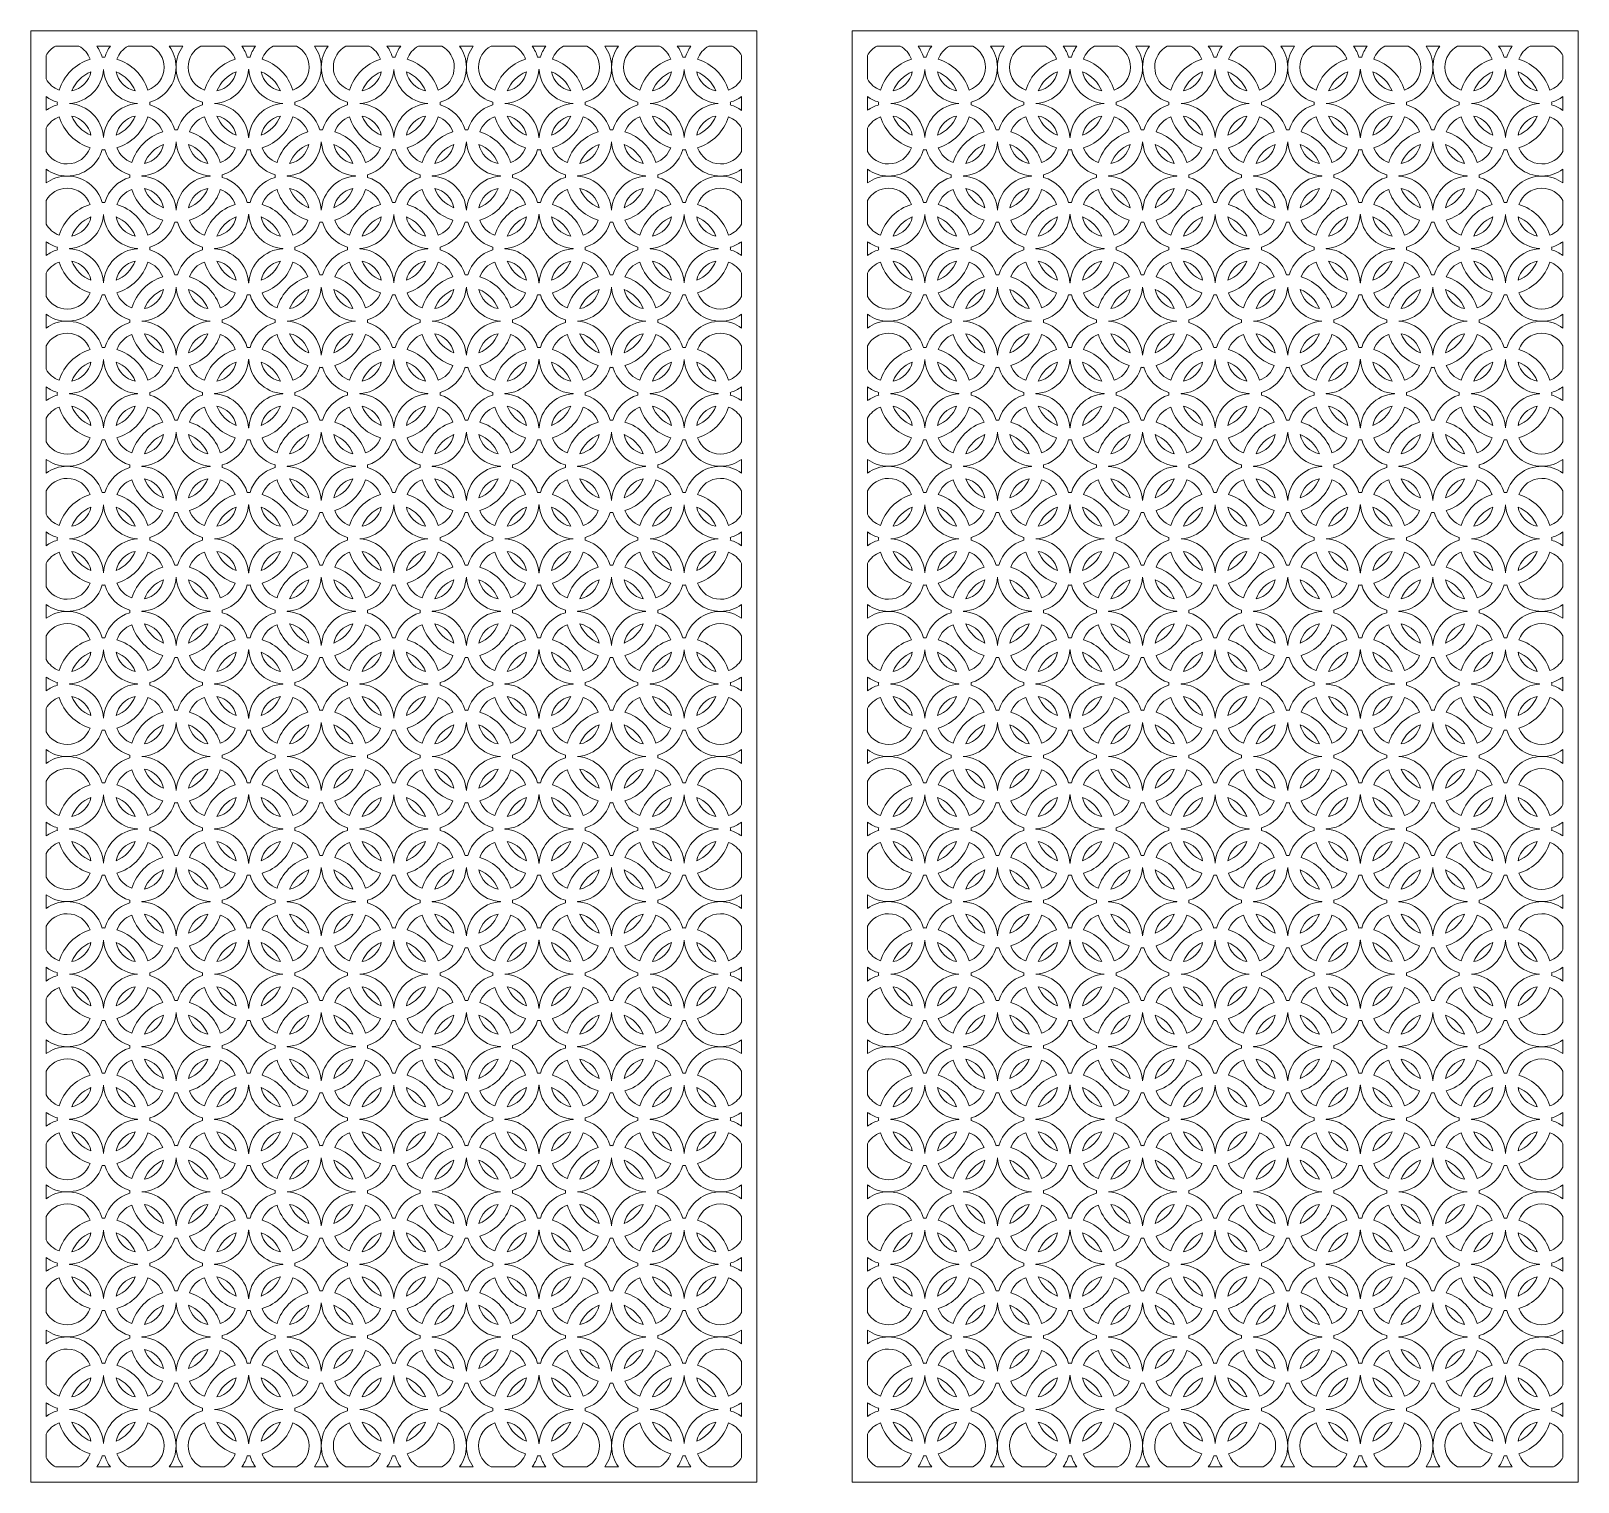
# Model space of a CAD drawing. Header units: centimetres. Extents: x -9.6 to 8.9, y -7.8 to 9.5.
import ezdxf

# ---------------------------------------------------------------- set-up
doc = ezdxf.new("R2010")
doc.units = ezdxf.units.CM
doc.header["$MEASUREMENT"] = 0
doc.layers.add('layer 1', color=7, linetype='Continuous')

msp = doc.modelspace()

# ---------------------------------------------------------------- linework, layer by layer
at = {"layer": 'layer 1', "color": 242, "lineweight": 9}
for points, knots in [([(-9.58005, 9.51902), (-9.58005, 9.51902), (-0.91433, 9.51902), (-0.91433, 9.51902), (-0.91433, 9.51902), (-0.91433, 9.51902), (-0.91433, -7.81243), (-0.91433, -7.81243), (-0.91433, -7.81243), (-0.91433, -7.81243), (-9.58005, -7.81243), (-9.58005, -7.81243), (-9.58005, -7.81243), (-9.58005, -7.81243), (-9.58005, 9.51902), (-9.58005, 9.51902)], [0, 0, 0, 0, 0.2, 0.2, 0.2, 0.2, 0.4, 0.4, 0.4, 0.4, 0.6, 0.6, 0.6, 0.6, 1, 1, 1, 1]), ([(-9.28633, 9.33848), (-9.28633, 9.33848), (-9.00719, 9.33848), (-9.00719, 9.33848), (-9.00719, 9.33848), (-8.94538, 9.30417), (-8.89736, 9.24785), (-8.87383, 9.18022), (-8.87383, 9.18022), (-9.04909, 9.12674), (-9.18777, 8.98805), (-9.24125, 8.8128), (-9.24125, 8.8128), (-9.30888, 8.83633), (-9.3652, 8.88435), (-9.39951, 8.94616), (-9.39951, 8.94616), (-9.39951, 8.94616), (-9.39951, 9.2253), (-9.39951, 9.2253), (-9.39951, 9.2253), (-9.37315, 9.27277), (-9.33381, 9.31213), (-9.28633, 9.33848)], [0, 0, 0, 0, 0.14285714, 0.14285714, 0.14285714, 0.14285714, 0.28571429, 0.28571429, 0.28571429, 0.28571429, 0.42857143, 0.42857143, 0.42857143, 0.42857143, 0.57142857, 0.57142857, 0.57142857, 0.57142857, 0.71428571, 0.71428571, 0.71428571, 0.71428571, 1, 1, 1, 1]), ([(-8.79519, 9.33848), (-8.79519, 9.33848), (-8.63175, 9.33848), (-8.63175, 9.33848), (-8.63175, 9.33848), (-8.66082, 9.29819), (-8.68316, 9.25275), (-8.69707, 9.20382), (-8.69707, 9.20382), (-8.70252, 9.20398), (-8.70799, 9.20408), (-8.71348, 9.20408), (-8.71348, 9.20408), (-8.71896, 9.20408), (-8.72443, 9.20398), (-8.72988, 9.20382), (-8.72988, 9.20382), (-8.74379, 9.25275), (-8.76613, 9.29819), (-8.79519, 9.33848)], [0, 0, 0, 0, 0.16666667, 0.16666667, 0.16666667, 0.16666667, 0.33333333, 0.33333333, 0.33333333, 0.33333333, 0.5, 0.5, 0.5, 0.5, 0.66666667, 0.66666667, 0.66666667, 0.66666667, 1, 1, 1, 1]), ([(-8.41976, 9.33848), (-8.41976, 9.33848), (-8.14062, 9.33848), (-8.14062, 9.33848), (-8.14062, 9.33848), (-8.05173, 9.28914), (-7.99134, 9.19427), (-7.99134, 9.08574), (-7.99134, 9.08574), (-7.99134, 8.9597), (-8.07277, 8.8521), (-8.1857, 8.8128), (-8.1857, 8.8128), (-8.23918, 8.98806), (-8.37787, 9.12674), (-8.55311, 9.18022), (-8.55311, 9.18022), (-8.52959, 9.24785), (-8.48156, 9.30417), (-8.41976, 9.33848)], [0, 0, 0, 0, 0.16666667, 0.16666667, 0.16666667, 0.16666667, 0.33333333, 0.33333333, 0.33333333, 0.33333333, 0.5, 0.5, 0.5, 0.5, 0.66666667, 0.66666667, 0.66666667, 0.66666667, 1, 1, 1, 1]), ([(-7.92863, 9.33848), (-7.92863, 9.33848), (-7.76517, 9.33848), (-7.76517, 9.33848), (-7.76517, 9.33848), (-7.81656, 9.26726), (-7.8469, 9.17993), (-7.8469, 9.08574), (-7.8469, 9.08574), (-7.8469, 8.88799), (-7.71327, 8.72047), (-7.5317, 8.66885), (-7.5317, 8.66885), (-7.53187, 8.6634), (-7.53197, 8.65793), (-7.53197, 8.65245), (-7.53197, 8.65245), (-7.53197, 8.64696), (-7.53187, 8.64149), (-7.5317, 8.63604), (-7.5317, 8.63604), (-7.67571, 8.5951), (-7.78954, 8.48124), (-7.83049, 8.33724), (-7.83049, 8.33724), (-7.83594, 8.33741), (-7.84141, 8.33751), (-7.8469, 8.33751), (-7.8469, 8.33751), (-7.8524, 8.33751), (-7.85787, 8.33741), (-7.86332, 8.33724), (-7.86332, 8.33724), (-7.90427, 8.48124), (-8.01811, 8.5951), (-8.1621, 8.63604), (-8.1621, 8.63604), (-8.16194, 8.64149), (-8.16184, 8.64696), (-8.16184, 8.65245), (-8.16184, 8.65245), (-8.16184, 8.65793), (-8.16194, 8.6634), (-8.1621, 8.66885), (-8.1621, 8.66885), (-7.98054, 8.72047), (-7.8469, 8.88799), (-7.8469, 9.08574), (-7.8469, 9.08574), (-7.8469, 9.17993), (-7.87725, 9.26726), (-7.92863, 9.33848)], [0, 0, 0, 0, 0.07142857, 0.07142857, 0.07142857, 0.07142857, 0.14285714, 0.14285714, 0.14285714, 0.14285714, 0.21428571, 0.21428571, 0.21428571, 0.21428571, 0.28571429, 0.28571429, 0.28571429, 0.28571429, 0.35714286, 0.35714286, 0.35714286, 0.35714286, 0.42857143, 0.42857143, 0.42857143, 0.42857143, 0.5, 0.5, 0.5, 0.5, 0.57142857, 0.57142857, 0.57142857, 0.57142857, 0.64285714, 0.64285714, 0.64285714, 0.64285714, 0.71428571, 0.71428571, 0.71428571, 0.71428571, 0.78571429, 0.78571429, 0.78571429, 0.78571429, 0.85714286, 0.85714286, 0.85714286, 0.85714286, 1, 1, 1, 1]), ([(-7.55319, 9.33848), (-7.55319, 9.33848), (-7.27405, 9.33848), (-7.27405, 9.33848), (-7.27405, 9.33848), (-7.21225, 9.30417), (-7.16422, 9.24785), (-7.14069, 9.18022), (-7.14069, 9.18022), (-7.31595, 9.12674), (-7.45463, 8.98805), (-7.5081, 8.8128), (-7.5081, 8.8128), (-7.62104, 8.8521), (-7.70248, 8.9597), (-7.70248, 9.08574), (-7.70248, 9.08574), (-7.70248, 9.19427), (-7.64209, 9.28914), (-7.55319, 9.33848)], [0, 0, 0, 0, 0.16666667, 0.16666667, 0.16666667, 0.16666667, 0.33333333, 0.33333333, 0.33333333, 0.33333333, 0.5, 0.5, 0.5, 0.5, 0.66666667, 0.66666667, 0.66666667, 0.66666667, 1, 1, 1, 1]), ([(-7.06205, 9.33848), (-7.06205, 9.33848), (-6.89861, 9.33848), (-6.89861, 9.33848), (-6.89861, 9.33848), (-6.92768, 9.29819), (-6.95002, 9.25275), (-6.96393, 9.20382), (-6.96393, 9.20382), (-6.96938, 9.20398), (-6.97484, 9.20408), (-6.98033, 9.20408), (-6.98033, 9.20408), (-6.98582, 9.20408), (-6.99128, 9.20398), (-6.99673, 9.20382), (-6.99673, 9.20382), (-7.01064, 9.25275), (-7.03298, 9.29819), (-7.06205, 9.33848)], [0, 0, 0, 0, 0.16666667, 0.16666667, 0.16666667, 0.16666667, 0.33333333, 0.33333333, 0.33333333, 0.33333333, 0.5, 0.5, 0.5, 0.5, 0.66666667, 0.66666667, 0.66666667, 0.66666667, 1, 1, 1, 1]), ([(-6.68662, 9.33848), (-6.68662, 9.33848), (-6.40748, 9.33848), (-6.40748, 9.33848), (-6.40748, 9.33848), (-6.31859, 9.28914), (-6.25819, 9.19427), (-6.25819, 9.08574), (-6.25819, 9.08574), (-6.25819, 8.9597), (-6.33963, 8.8521), (-6.45256, 8.8128), (-6.45256, 8.8128), (-6.50603, 8.98806), (-6.64472, 9.12674), (-6.81997, 9.18022), (-6.81997, 9.18022), (-6.79644, 9.24785), (-6.74843, 9.30417), (-6.68662, 9.33848)], [0, 0, 0, 0, 0.16666667, 0.16666667, 0.16666667, 0.16666667, 0.33333333, 0.33333333, 0.33333333, 0.33333333, 0.5, 0.5, 0.5, 0.5, 0.66666667, 0.66666667, 0.66666667, 0.66666667, 1, 1, 1, 1]), ([(-6.19549, 9.33848), (-6.19549, 9.33848), (-6.03203, 9.33848), (-6.03203, 9.33848), (-6.03203, 9.33848), (-6.08342, 9.26726), (-6.11376, 9.17993), (-6.11376, 9.08574), (-6.11376, 9.08574), (-6.11376, 8.88799), (-5.98013, 8.72047), (-5.79856, 8.66885), (-5.79856, 8.66885), (-5.79872, 8.6634), (-5.79883, 8.65793), (-5.79883, 8.65245), (-5.79883, 8.65245), (-5.79883, 8.64696), (-5.79872, 8.64149), (-5.79856, 8.63604), (-5.79856, 8.63604), (-5.94256, 8.5951), (-6.05639, 8.48124), (-6.09734, 8.33724), (-6.09734, 8.33724), (-6.1028, 8.33741), (-6.10827, 8.33751), (-6.11376, 8.33751), (-6.11376, 8.33751), (-6.11925, 8.33751), (-6.12472, 8.33741), (-6.13017, 8.33724), (-6.13017, 8.33724), (-6.17112, 8.48124), (-6.28496, 8.5951), (-6.42896, 8.63604), (-6.42896, 8.63604), (-6.4288, 8.64149), (-6.4287, 8.64696), (-6.4287, 8.65245), (-6.4287, 8.65245), (-6.4287, 8.65793), (-6.4288, 8.6634), (-6.42896, 8.66885), (-6.42896, 8.66885), (-6.24739, 8.72047), (-6.11376, 8.88799), (-6.11376, 9.08574), (-6.11376, 9.08574), (-6.11376, 9.17993), (-6.1441, 9.26726), (-6.19549, 9.33848)], [0, 0, 0, 0, 0.07142857, 0.07142857, 0.07142857, 0.07142857, 0.14285714, 0.14285714, 0.14285714, 0.14285714, 0.21428571, 0.21428571, 0.21428571, 0.21428571, 0.28571429, 0.28571429, 0.28571429, 0.28571429, 0.35714286, 0.35714286, 0.35714286, 0.35714286, 0.42857143, 0.42857143, 0.42857143, 0.42857143, 0.5, 0.5, 0.5, 0.5, 0.57142857, 0.57142857, 0.57142857, 0.57142857, 0.64285714, 0.64285714, 0.64285714, 0.64285714, 0.71428571, 0.71428571, 0.71428571, 0.71428571, 0.78571429, 0.78571429, 0.78571429, 0.78571429, 0.85714286, 0.85714286, 0.85714286, 0.85714286, 1, 1, 1, 1]), ([(-5.82004, 9.33848), (-5.82004, 9.33848), (-5.5409, 9.33848), (-5.5409, 9.33848), (-5.5409, 9.33848), (-5.47909, 9.30417), (-5.43108, 9.24785), (-5.40755, 9.18022), (-5.40755, 9.18022), (-5.5828, 9.12674), (-5.72148, 8.98805), (-5.77496, 8.8128), (-5.77496, 8.8128), (-5.88789, 8.8521), (-5.96933, 8.9597), (-5.96933, 9.08574), (-5.96933, 9.08574), (-5.96933, 9.19427), (-5.90893, 9.28914), (-5.82004, 9.33848)], [0, 0, 0, 0, 0.16666667, 0.16666667, 0.16666667, 0.16666667, 0.33333333, 0.33333333, 0.33333333, 0.33333333, 0.5, 0.5, 0.5, 0.5, 0.66666667, 0.66666667, 0.66666667, 0.66666667, 1, 1, 1, 1]), ([(-5.3289, 9.33848), (-5.3289, 9.33848), (-5.16547, 9.33848), (-5.16547, 9.33848), (-5.16547, 9.33848), (-5.19453, 9.29819), (-5.21687, 9.25275), (-5.23078, 9.20382), (-5.23078, 9.20382), (-5.23623, 9.20398), (-5.2417, 9.20408), (-5.24719, 9.20408), (-5.24719, 9.20408), (-5.25268, 9.20408), (-5.25814, 9.20398), (-5.26359, 9.20382), (-5.26359, 9.20382), (-5.2775, 9.25275), (-5.29984, 9.29819), (-5.3289, 9.33848)], [0, 0, 0, 0, 0.16666667, 0.16666667, 0.16666667, 0.16666667, 0.33333333, 0.33333333, 0.33333333, 0.33333333, 0.5, 0.5, 0.5, 0.5, 0.66666667, 0.66666667, 0.66666667, 0.66666667, 1, 1, 1, 1]), ([(-4.95347, 9.33848), (-4.95347, 9.33848), (-4.67433, 9.33848), (-4.67433, 9.33848), (-4.67433, 9.33848), (-4.58543, 9.28914), (-4.52504, 9.19427), (-4.52504, 9.08574), (-4.52504, 9.08574), (-4.52504, 8.9597), (-4.60648, 8.8521), (-4.71942, 8.8128), (-4.71942, 8.8128), (-4.77289, 8.98806), (-4.91158, 9.12674), (-5.08683, 9.18022), (-5.08683, 9.18022), (-5.0633, 9.24785), (-5.01527, 9.30417), (-4.95347, 9.33848)], [0, 0, 0, 0, 0.16666667, 0.16666667, 0.16666667, 0.16666667, 0.33333333, 0.33333333, 0.33333333, 0.33333333, 0.5, 0.5, 0.5, 0.5, 0.66666667, 0.66666667, 0.66666667, 0.66666667, 1, 1, 1, 1]), ([(-4.46235, 9.33848), (-4.46235, 9.33848), (-4.29889, 9.33848), (-4.29889, 9.33848), (-4.29889, 9.33848), (-4.35027, 9.26726), (-4.38062, 9.17993), (-4.38062, 9.08574), (-4.38062, 9.08574), (-4.38062, 8.88799), (-4.24698, 8.72047), (-4.06541, 8.66885), (-4.06541, 8.66885), (-4.06557, 8.6634), (-4.06568, 8.65793), (-4.06568, 8.65245), (-4.06568, 8.65245), (-4.06568, 8.64696), (-4.06557, 8.64149), (-4.06541, 8.63604), (-4.06541, 8.63604), (-4.20942, 8.5951), (-4.32325, 8.48124), (-4.36419, 8.33724), (-4.36419, 8.33724), (-4.36965, 8.33741), (-4.37512, 8.33751), (-4.38062, 8.33751), (-4.38062, 8.33751), (-4.38611, 8.33751), (-4.39157, 8.33741), (-4.39703, 8.33724), (-4.39703, 8.33724), (-4.43797, 8.48124), (-4.55181, 8.5951), (-4.69582, 8.63604), (-4.69582, 8.63604), (-4.69565, 8.64149), (-4.69555, 8.64696), (-4.69555, 8.65245), (-4.69555, 8.65245), (-4.69555, 8.65793), (-4.69565, 8.6634), (-4.69582, 8.66885), (-4.69582, 8.66885), (-4.51425, 8.72047), (-4.38062, 8.88799), (-4.38062, 9.08574), (-4.38062, 9.08574), (-4.38062, 9.17993), (-4.41096, 9.26726), (-4.46235, 9.33848)], [0, 0, 0, 0, 0.07142857, 0.07142857, 0.07142857, 0.07142857, 0.14285714, 0.14285714, 0.14285714, 0.14285714, 0.21428571, 0.21428571, 0.21428571, 0.21428571, 0.28571429, 0.28571429, 0.28571429, 0.28571429, 0.35714286, 0.35714286, 0.35714286, 0.35714286, 0.42857143, 0.42857143, 0.42857143, 0.42857143, 0.5, 0.5, 0.5, 0.5, 0.57142857, 0.57142857, 0.57142857, 0.57142857, 0.64285714, 0.64285714, 0.64285714, 0.64285714, 0.71428571, 0.71428571, 0.71428571, 0.71428571, 0.78571429, 0.78571429, 0.78571429, 0.78571429, 0.85714286, 0.85714286, 0.85714286, 0.85714286, 1, 1, 1, 1]), ([(-4.0869, 9.33848), (-4.0869, 9.33848), (-3.80776, 9.33848), (-3.80776, 9.33848), (-3.80776, 9.33848), (-3.74596, 9.30417), (-3.69793, 9.24785), (-3.6744, 9.18022), (-3.6744, 9.18022), (-3.84966, 9.12674), (-3.98833, 8.98805), (-4.04181, 8.8128), (-4.04181, 8.8128), (-4.15475, 8.8521), (-4.23618, 8.9597), (-4.23618, 9.08574), (-4.23618, 9.08574), (-4.23618, 9.19427), (-4.17579, 9.28914), (-4.0869, 9.33848)], [0, 0, 0, 0, 0.16666667, 0.16666667, 0.16666667, 0.16666667, 0.33333333, 0.33333333, 0.33333333, 0.33333333, 0.5, 0.5, 0.5, 0.5, 0.66666667, 0.66666667, 0.66666667, 0.66666667, 1, 1, 1, 1]), ([(-3.59576, 9.33848), (-3.59576, 9.33848), (-3.43232, 9.33848), (-3.43232, 9.33848), (-3.43232, 9.33848), (-3.46139, 9.29819), (-3.48373, 9.25275), (-3.49764, 9.20382), (-3.49764, 9.20382), (-3.50309, 9.20398), (-3.50855, 9.20408), (-3.51404, 9.20408), (-3.51404, 9.20408), (-3.51953, 9.20408), (-3.52499, 9.20398), (-3.53044, 9.20382), (-3.53044, 9.20382), (-3.54435, 9.25275), (-3.56669, 9.29819), (-3.59576, 9.33848)], [0, 0, 0, 0, 0.16666667, 0.16666667, 0.16666667, 0.16666667, 0.33333333, 0.33333333, 0.33333333, 0.33333333, 0.5, 0.5, 0.5, 0.5, 0.66666667, 0.66666667, 0.66666667, 0.66666667, 1, 1, 1, 1]), ([(-3.22033, 9.33848), (-3.22033, 9.33848), (-2.94119, 9.33848), (-2.94119, 9.33848), (-2.94119, 9.33848), (-2.8523, 9.28914), (-2.7919, 9.19427), (-2.7919, 9.08574), (-2.7919, 9.08574), (-2.7919, 8.9597), (-2.87334, 8.8521), (-2.98627, 8.8128), (-2.98627, 8.8128), (-3.03975, 8.98806), (-3.17844, 9.12674), (-3.35368, 9.18022), (-3.35368, 9.18022), (-3.33015, 9.24785), (-3.28214, 9.30417), (-3.22033, 9.33848)], [0, 0, 0, 0, 0.16666667, 0.16666667, 0.16666667, 0.16666667, 0.33333333, 0.33333333, 0.33333333, 0.33333333, 0.5, 0.5, 0.5, 0.5, 0.66666667, 0.66666667, 0.66666667, 0.66666667, 1, 1, 1, 1]), ([(-2.7292, 9.33848), (-2.7292, 9.33848), (-2.56574, 9.33848), (-2.56574, 9.33848), (-2.56574, 9.33848), (-2.61713, 9.26726), (-2.64747, 9.17993), (-2.64747, 9.08574), (-2.64747, 9.08574), (-2.64747, 8.88799), (-2.51384, 8.72047), (-2.33227, 8.66885), (-2.33227, 8.66885), (-2.33243, 8.6634), (-2.33253, 8.65793), (-2.33253, 8.65245), (-2.33253, 8.65245), (-2.33253, 8.64696), (-2.33243, 8.64149), (-2.33227, 8.63604), (-2.33227, 8.63604), (-2.47627, 8.5951), (-2.59011, 8.48124), (-2.63105, 8.33724), (-2.63105, 8.33724), (-2.6365, 8.33741), (-2.64198, 8.33751), (-2.64747, 8.33751), (-2.64747, 8.33751), (-2.65296, 8.33751), (-2.65843, 8.33741), (-2.66389, 8.33724), (-2.66389, 8.33724), (-2.70483, 8.48124), (-2.81867, 8.5951), (-2.96267, 8.63604), (-2.96267, 8.63604), (-2.96251, 8.64149), (-2.9624, 8.64696), (-2.9624, 8.65245), (-2.9624, 8.65245), (-2.9624, 8.65793), (-2.96251, 8.6634), (-2.96267, 8.66885), (-2.96267, 8.66885), (-2.7811, 8.72047), (-2.64747, 8.88799), (-2.64747, 9.08574), (-2.64747, 9.08574), (-2.64747, 9.17993), (-2.67781, 9.26726), (-2.7292, 9.33848)], [0, 0, 0, 0, 0.07142857, 0.07142857, 0.07142857, 0.07142857, 0.14285714, 0.14285714, 0.14285714, 0.14285714, 0.21428571, 0.21428571, 0.21428571, 0.21428571, 0.28571429, 0.28571429, 0.28571429, 0.28571429, 0.35714286, 0.35714286, 0.35714286, 0.35714286, 0.42857143, 0.42857143, 0.42857143, 0.42857143, 0.5, 0.5, 0.5, 0.5, 0.57142857, 0.57142857, 0.57142857, 0.57142857, 0.64285714, 0.64285714, 0.64285714, 0.64285714, 0.71428571, 0.71428571, 0.71428571, 0.71428571, 0.78571429, 0.78571429, 0.78571429, 0.78571429, 0.85714286, 0.85714286, 0.85714286, 0.85714286, 1, 1, 1, 1]), ([(-2.35375, 9.33848), (-2.35375, 9.33848), (-2.07461, 9.33848), (-2.07461, 9.33848), (-2.07461, 9.33848), (-2.0128, 9.30417), (-1.96479, 9.24785), (-1.94126, 9.18022), (-1.94126, 9.18022), (-2.11651, 9.12674), (-2.25519, 8.98805), (-2.30867, 8.8128), (-2.30867, 8.8128), (-2.42161, 8.8521), (-2.50304, 8.9597), (-2.50304, 9.08574), (-2.50304, 9.08574), (-2.50304, 9.19427), (-2.44264, 9.28914), (-2.35375, 9.33848)], [0, 0, 0, 0, 0.16666667, 0.16666667, 0.16666667, 0.16666667, 0.33333333, 0.33333333, 0.33333333, 0.33333333, 0.5, 0.5, 0.5, 0.5, 0.66666667, 0.66666667, 0.66666667, 0.66666667, 1, 1, 1, 1]), ([(-1.86261, 9.33848), (-1.86261, 9.33848), (-1.69918, 9.33848), (-1.69918, 9.33848), (-1.69918, 9.33848), (-1.72824, 9.29819), (-1.75058, 9.25275), (-1.76449, 9.20382), (-1.76449, 9.20382), (-1.76994, 9.20398), (-1.77541, 9.20408), (-1.7809, 9.20408), (-1.7809, 9.20408), (-1.78638, 9.20408), (-1.79185, 9.20398), (-1.7973, 9.20382), (-1.7973, 9.20382), (-1.81121, 9.25275), (-1.83354, 9.29819), (-1.86261, 9.33848)], [0, 0, 0, 0, 0.16666667, 0.16666667, 0.16666667, 0.16666667, 0.33333333, 0.33333333, 0.33333333, 0.33333333, 0.5, 0.5, 0.5, 0.5, 0.66666667, 0.66666667, 0.66666667, 0.66666667, 1, 1, 1, 1]), ([(-1.48718, 9.33848), (-1.48718, 9.33848), (-1.20804, 9.33848), (-1.20804, 9.33848), (-1.20804, 9.33848), (-1.16056, 9.31213), (-1.12122, 9.27277), (-1.09486, 9.2253), (-1.09486, 9.2253), (-1.09486, 9.2253), (-1.09486, 8.94616), (-1.09486, 8.94616), (-1.09486, 8.94616), (-1.12918, 8.88435), (-1.1855, 8.83633), (-1.25312, 8.8128), (-1.25312, 8.8128), (-1.3066, 8.98806), (-1.44529, 9.12674), (-1.62054, 9.18022), (-1.62054, 9.18022), (-1.59701, 9.24785), (-1.54898, 9.30417), (-1.48718, 9.33848)], [0, 0, 0, 0, 0.14285714, 0.14285714, 0.14285714, 0.14285714, 0.28571429, 0.28571429, 0.28571429, 0.28571429, 0.42857143, 0.42857143, 0.42857143, 0.42857143, 0.57142857, 0.57142857, 0.57142857, 0.57142857, 0.71428571, 0.71428571, 0.71428571, 0.71428571, 1, 1, 1, 1]), ([(-8.71348, 9.05966), (-8.7132, 9.05966), (-8.71294, 9.05965), (-8.71266, 9.05965), (-8.71266, 9.05965), (-8.69961, 8.8417), (-8.52422, 8.66631), (-8.30628, 8.65326), (-8.30628, 8.65326), (-8.30628, 8.65299), (-8.30627, 8.65272), (-8.30627, 8.65245), (-8.30627, 8.65245), (-8.30627, 8.65217), (-8.30628, 8.65191), (-8.30628, 8.65163), (-8.30628, 8.65163), (-8.52422, 8.63858), (-8.69961, 8.46319), (-8.71266, 8.24525), (-8.71266, 8.24525), (-8.71294, 8.24525), (-8.7132, 8.24524), (-8.71348, 8.24524), (-8.71348, 8.24524), (-8.71375, 8.24524), (-8.71402, 8.24525), (-8.71429, 8.24525), (-8.71429, 8.24525), (-8.72734, 8.46319), (-8.90274, 8.63858), (-9.12068, 8.65163), (-9.12068, 8.65163), (-9.12068, 8.65191), (-9.12069, 8.65217), (-9.12069, 8.65245), (-9.12069, 8.65245), (-9.12069, 8.65272), (-9.12068, 8.65299), (-9.12068, 8.65326), (-9.12068, 8.65326), (-8.90273, 8.66631), (-8.72734, 8.84171), (-8.71429, 9.05965), (-8.71429, 9.05965), (-8.71402, 9.05965), (-8.71375, 9.05966), (-8.71348, 9.05966)], [0, 0, 0, 0, 0.07692308, 0.07692308, 0.07692308, 0.07692308, 0.15384615, 0.15384615, 0.15384615, 0.15384615, 0.23076923, 0.23076923, 0.23076923, 0.23076923, 0.30769231, 0.30769231, 0.30769231, 0.30769231, 0.38461538, 0.38461538, 0.38461538, 0.38461538, 0.46153846, 0.46153846, 0.46153846, 0.46153846, 0.53846154, 0.53846154, 0.53846154, 0.53846154, 0.61538462, 0.61538462, 0.61538462, 0.61538462, 0.69230769, 0.69230769, 0.69230769, 0.69230769, 0.76923077, 0.76923077, 0.76923077, 0.76923077, 0.84615385, 0.84615385, 0.84615385, 0.84615385, 1, 1, 1, 1]), ([(-6.98033, 9.05966), (-6.98006, 9.05966), (-6.97979, 9.05965), (-6.97952, 9.05965), (-6.97952, 9.05965), (-6.96647, 8.8417), (-6.79108, 8.66631), (-6.57314, 8.65326), (-6.57314, 8.65326), (-6.57314, 8.65299), (-6.57312, 8.65272), (-6.57312, 8.65245), (-6.57312, 8.65245), (-6.57312, 8.65217), (-6.57314, 8.65191), (-6.57314, 8.65163), (-6.57314, 8.65163), (-6.79108, 8.63858), (-6.96647, 8.46319), (-6.97952, 8.24525), (-6.97952, 8.24525), (-6.97979, 8.24525), (-6.98006, 8.24524), (-6.98033, 8.24524), (-6.98033, 8.24524), (-6.9806, 8.24524), (-6.98087, 8.24525), (-6.98114, 8.24525), (-6.98114, 8.24525), (-6.99419, 8.46319), (-7.16959, 8.63858), (-7.38753, 8.65163), (-7.38753, 8.65163), (-7.38753, 8.65191), (-7.38754, 8.65217), (-7.38754, 8.65245), (-7.38754, 8.65245), (-7.38754, 8.65272), (-7.38753, 8.65299), (-7.38753, 8.65326), (-7.38753, 8.65326), (-7.16958, 8.66631), (-6.99419, 8.84171), (-6.98114, 9.05965), (-6.98114, 9.05965), (-6.98087, 9.05965), (-6.9806, 9.05966), (-6.98033, 9.05966)], [0, 0, 0, 0, 0.07692308, 0.07692308, 0.07692308, 0.07692308, 0.15384615, 0.15384615, 0.15384615, 0.15384615, 0.23076923, 0.23076923, 0.23076923, 0.23076923, 0.30769231, 0.30769231, 0.30769231, 0.30769231, 0.38461538, 0.38461538, 0.38461538, 0.38461538, 0.46153846, 0.46153846, 0.46153846, 0.46153846, 0.53846154, 0.53846154, 0.53846154, 0.53846154, 0.61538462, 0.61538462, 0.61538462, 0.61538462, 0.69230769, 0.69230769, 0.69230769, 0.69230769, 0.76923077, 0.76923077, 0.76923077, 0.76923077, 0.84615385, 0.84615385, 0.84615385, 0.84615385, 1, 1, 1, 1]), ([(-5.24719, 9.05966), (-5.24692, 9.05966), (-5.24665, 9.05965), (-5.24638, 9.05965), (-5.24638, 9.05965), (-5.23332, 8.8417), (-5.05793, 8.66631), (-4.83999, 8.65326), (-4.83999, 8.65326), (-4.83999, 8.65299), (-4.83998, 8.65272), (-4.83998, 8.65245), (-4.83998, 8.65245), (-4.83998, 8.65217), (-4.83999, 8.65191), (-4.83999, 8.65163), (-4.83999, 8.65163), (-5.05793, 8.63858), (-5.23332, 8.46319), (-5.24638, 8.24525), (-5.24638, 8.24525), (-5.24665, 8.24525), (-5.24692, 8.24524), (-5.24719, 8.24524), (-5.24719, 8.24524), (-5.24746, 8.24524), (-5.24773, 8.24525), (-5.248, 8.24525), (-5.248, 8.24525), (-5.26105, 8.46319), (-5.43644, 8.63858), (-5.65438, 8.65163), (-5.65438, 8.65163), (-5.65439, 8.65191), (-5.6544, 8.65217), (-5.6544, 8.65245), (-5.6544, 8.65245), (-5.6544, 8.65272), (-5.65439, 8.65299), (-5.65438, 8.65326), (-5.65438, 8.65326), (-5.43644, 8.66631), (-5.26105, 8.84171), (-5.248, 9.05965), (-5.248, 9.05965), (-5.24773, 9.05965), (-5.24746, 9.05966), (-5.24719, 9.05966)], [0, 0, 0, 0, 0.07692308, 0.07692308, 0.07692308, 0.07692308, 0.15384615, 0.15384615, 0.15384615, 0.15384615, 0.23076923, 0.23076923, 0.23076923, 0.23076923, 0.30769231, 0.30769231, 0.30769231, 0.30769231, 0.38461538, 0.38461538, 0.38461538, 0.38461538, 0.46153846, 0.46153846, 0.46153846, 0.46153846, 0.53846154, 0.53846154, 0.53846154, 0.53846154, 0.61538462, 0.61538462, 0.61538462, 0.61538462, 0.69230769, 0.69230769, 0.69230769, 0.69230769, 0.76923077, 0.76923077, 0.76923077, 0.76923077, 0.84615385, 0.84615385, 0.84615385, 0.84615385, 1, 1, 1, 1]), ([(-3.51404, 9.05966), (-3.51377, 9.05966), (-3.5135, 9.05965), (-3.51323, 9.05965), (-3.51323, 9.05965), (-3.50018, 8.8417), (-3.32478, 8.66631), (-3.10684, 8.65326), (-3.10684, 8.65326), (-3.10684, 8.65299), (-3.10684, 8.65272), (-3.10684, 8.65245), (-3.10684, 8.65245), (-3.10684, 8.65217), (-3.10684, 8.65191), (-3.10684, 8.65163), (-3.10684, 8.65163), (-3.32479, 8.63858), (-3.50018, 8.46319), (-3.51323, 8.24525), (-3.51323, 8.24525), (-3.5135, 8.24525), (-3.51377, 8.24524), (-3.51404, 8.24524), (-3.51404, 8.24524), (-3.51432, 8.24524), (-3.51458, 8.24525), (-3.51485, 8.24525), (-3.51485, 8.24525), (-3.5279, 8.46319), (-3.7033, 8.63858), (-3.92124, 8.65163), (-3.92124, 8.65163), (-3.92124, 8.65191), (-3.92125, 8.65217), (-3.92125, 8.65245), (-3.92125, 8.65245), (-3.92125, 8.65272), (-3.92124, 8.65299), (-3.92124, 8.65326), (-3.92124, 8.65326), (-3.7033, 8.66631), (-3.5279, 8.84171), (-3.51485, 9.05965), (-3.51485, 9.05965), (-3.51458, 9.05965), (-3.51432, 9.05966), (-3.51404, 9.05966)], [0, 0, 0, 0, 0.07692308, 0.07692308, 0.07692308, 0.07692308, 0.15384615, 0.15384615, 0.15384615, 0.15384615, 0.23076923, 0.23076923, 0.23076923, 0.23076923, 0.30769231, 0.30769231, 0.30769231, 0.30769231, 0.38461538, 0.38461538, 0.38461538, 0.38461538, 0.46153846, 0.46153846, 0.46153846, 0.46153846, 0.53846154, 0.53846154, 0.53846154, 0.53846154, 0.61538462, 0.61538462, 0.61538462, 0.61538462, 0.69230769, 0.69230769, 0.69230769, 0.69230769, 0.76923077, 0.76923077, 0.76923077, 0.76923077, 0.84615385, 0.84615385, 0.84615385, 0.84615385, 1, 1, 1, 1]), ([(-1.7809, 9.05966), (-1.78063, 9.05966), (-1.78036, 9.05965), (-1.78008, 9.05965), (-1.78008, 9.05965), (-1.76703, 8.8417), (-1.59164, 8.66631), (-1.3737, 8.65326), (-1.3737, 8.65326), (-1.3737, 8.65299), (-1.37369, 8.65272), (-1.37369, 8.65245), (-1.37369, 8.65245), (-1.37369, 8.65217), (-1.3737, 8.65191), (-1.3737, 8.65163), (-1.3737, 8.65163), (-1.59164, 8.63858), (-1.76703, 8.46319), (-1.78008, 8.24525), (-1.78008, 8.24525), (-1.78036, 8.24525), (-1.78063, 8.24524), (-1.7809, 8.24524), (-1.7809, 8.24524), (-1.78117, 8.24524), (-1.78144, 8.24525), (-1.78171, 8.24525), (-1.78171, 8.24525), (-1.79476, 8.46319), (-1.97016, 8.63858), (-2.1881, 8.65163), (-2.1881, 8.65163), (-2.1881, 8.65191), (-2.18811, 8.65217), (-2.18811, 8.65245), (-2.18811, 8.65245), (-2.18811, 8.65272), (-2.1881, 8.65299), (-2.1881, 8.65326), (-2.1881, 8.65326), (-1.97015, 8.66631), (-1.79476, 8.84171), (-1.78171, 9.05965), (-1.78171, 9.05965), (-1.78144, 9.05965), (-1.78117, 9.05966), (-1.7809, 9.05966)], [0, 0, 0, 0, 0.07692308, 0.07692308, 0.07692308, 0.07692308, 0.15384615, 0.15384615, 0.15384615, 0.15384615, 0.23076923, 0.23076923, 0.23076923, 0.23076923, 0.30769231, 0.30769231, 0.30769231, 0.30769231, 0.38461538, 0.38461538, 0.38461538, 0.38461538, 0.46153846, 0.46153846, 0.46153846, 0.46153846, 0.53846154, 0.53846154, 0.53846154, 0.53846154, 0.61538462, 0.61538462, 0.61538462, 0.61538462, 0.69230769, 0.69230769, 0.69230769, 0.69230769, 0.76923077, 0.76923077, 0.76923077, 0.76923077, 0.84615385, 0.84615385, 0.84615385, 0.84615385, 1, 1, 1, 1]), ([(-9.09212, 8.8021), (-9.0507, 8.90634), (-8.96737, 8.98966), (-8.86313, 9.03109), (-8.86313, 9.03109), (-8.88538, 8.91568), (-8.9767, 8.82435), (-9.09212, 8.8021)], [0, 0, 0, 0, 0.33333333, 0.33333333, 0.33333333, 0.33333333, 1, 1, 1, 1]), ([(-8.56382, 9.03109), (-8.45958, 8.98966), (-8.37626, 8.90634), (-8.33483, 8.8021), (-8.33483, 8.8021), (-8.45025, 8.82435), (-8.54157, 8.91567), (-8.56382, 9.03109)], [0, 0, 0, 0, 0.33333333, 0.33333333, 0.33333333, 0.33333333, 1, 1, 1, 1]), ([(-7.35898, 8.8021), (-7.31755, 8.90634), (-7.23423, 8.98966), (-7.12998, 9.03109), (-7.12998, 9.03109), (-7.15224, 8.91568), (-7.24356, 8.82435), (-7.35898, 8.8021)], [0, 0, 0, 0, 0.33333333, 0.33333333, 0.33333333, 0.33333333, 1, 1, 1, 1]), ([(-6.83068, 9.03109), (-6.72643, 8.98966), (-6.64311, 8.90634), (-6.60168, 8.8021), (-6.60168, 8.8021), (-6.7171, 8.82435), (-6.80843, 8.91567), (-6.83068, 9.03109)], [0, 0, 0, 0, 0.33333333, 0.33333333, 0.33333333, 0.33333333, 1, 1, 1, 1]), ([(-5.62583, 8.8021), (-5.58441, 8.90634), (-5.50108, 8.98966), (-5.39684, 9.03109), (-5.39684, 9.03109), (-5.41909, 8.91568), (-5.51041, 8.82435), (-5.62583, 8.8021)], [0, 0, 0, 0, 0.33333333, 0.33333333, 0.33333333, 0.33333333, 1, 1, 1, 1]), ([(-5.09754, 9.03109), (-4.99329, 8.98966), (-4.90996, 8.90634), (-4.86854, 8.8021), (-4.86854, 8.8021), (-4.98396, 8.82435), (-5.07528, 8.91567), (-5.09754, 9.03109)], [0, 0, 0, 0, 0.33333333, 0.33333333, 0.33333333, 0.33333333, 1, 1, 1, 1]), ([(-3.89269, 8.8021), (-3.85126, 8.90634), (-3.76793, 8.98966), (-3.66369, 9.03109), (-3.66369, 9.03109), (-3.68594, 8.91568), (-3.77727, 8.82435), (-3.89269, 8.8021)], [0, 0, 0, 0, 0.33333333, 0.33333333, 0.33333333, 0.33333333, 1, 1, 1, 1]), ([(-3.36439, 9.03109), (-3.26015, 8.98966), (-3.17682, 8.90634), (-3.1354, 8.8021), (-3.1354, 8.8021), (-3.25081, 8.82435), (-3.34214, 8.91567), (-3.36439, 9.03109)], [0, 0, 0, 0, 0.33333333, 0.33333333, 0.33333333, 0.33333333, 1, 1, 1, 1]), ([(-2.15954, 8.8021), (-2.11811, 8.90634), (-2.03479, 8.98966), (-1.93055, 9.03109), (-1.93055, 9.03109), (-1.9528, 8.91568), (-2.04412, 8.82435), (-2.15954, 8.8021)], [0, 0, 0, 0, 0.33333333, 0.33333333, 0.33333333, 0.33333333, 1, 1, 1, 1]), ([(-1.63125, 9.03109), (-1.527, 8.98966), (-1.44368, 8.90634), (-1.40225, 8.8021), (-1.40225, 8.8021), (-1.51766, 8.82435), (-1.60899, 8.91567), (-1.63125, 9.03109)], [0, 0, 0, 0, 0.33333333, 0.33333333, 0.33333333, 0.33333333, 1, 1, 1, 1]), ([(-9.39951, 8.57072), (-9.39951, 8.57072), (-9.39951, 8.73416), (-9.39951, 8.73416), (-9.39951, 8.73416), (-9.35922, 8.7051), (-9.31378, 8.68276), (-9.26485, 8.66885), (-9.26485, 8.66885), (-9.26501, 8.6634), (-9.26512, 8.65793), (-9.26512, 8.65245), (-9.26512, 8.65245), (-9.26512, 8.64696), (-9.26501, 8.64149), (-9.26485, 8.63604), (-9.26485, 8.63604), (-9.31378, 8.62213), (-9.35922, 8.59979), (-9.39951, 8.57072)], [0, 0, 0, 0, 0.16666667, 0.16666667, 0.16666667, 0.16666667, 0.33333333, 0.33333333, 0.33333333, 0.33333333, 0.5, 0.5, 0.5, 0.5, 0.66666667, 0.66666667, 0.66666667, 0.66666667, 1, 1, 1, 1]), ([(-1.09486, 8.73417), (-1.09486, 8.73417), (-1.09486, 8.57071), (-1.09486, 8.57071), (-1.09486, 8.57071), (-1.13515, 8.59978), (-1.18059, 8.62213), (-1.22952, 8.63604), (-1.22952, 8.63604), (-1.22936, 8.64149), (-1.22926, 8.64696), (-1.22926, 8.65245), (-1.22926, 8.65245), (-1.22926, 8.65793), (-1.22936, 8.6634), (-1.22952, 8.66885), (-1.22952, 8.66885), (-1.18059, 8.68276), (-1.13515, 8.7051), (-1.09486, 8.73417)], [0, 0, 0, 0, 0.16666667, 0.16666667, 0.16666667, 0.16666667, 0.33333333, 0.33333333, 0.33333333, 0.33333333, 0.5, 0.5, 0.5, 0.5, 0.66666667, 0.66666667, 0.66666667, 0.66666667, 1, 1, 1, 1]), ([(-8.86313, 8.27381), (-8.96737, 8.31523), (-9.0507, 8.39856), (-9.09212, 8.5028), (-9.09212, 8.5028), (-8.97671, 8.48054), (-8.88538, 8.38922), (-8.86313, 8.27381)], [0, 0, 0, 0, 0.33333333, 0.33333333, 0.33333333, 0.33333333, 1, 1, 1, 1]), ([(-8.56382, 8.27381), (-8.54157, 8.38921), (-8.45025, 8.48054), (-8.33483, 8.5028), (-8.33483, 8.5028), (-8.37625, 8.39855), (-8.45958, 8.31523), (-8.56382, 8.27381)], [0, 0, 0, 0, 0.33333333, 0.33333333, 0.33333333, 0.33333333, 1, 1, 1, 1]), ([(-7.12998, 8.27381), (-7.23423, 8.31523), (-7.31755, 8.39856), (-7.35898, 8.5028), (-7.35898, 8.5028), (-7.24356, 8.48054), (-7.15223, 8.38922), (-7.12998, 8.27381)], [0, 0, 0, 0, 0.33333333, 0.33333333, 0.33333333, 0.33333333, 1, 1, 1, 1]), ([(-6.83068, 8.27381), (-6.80843, 8.38921), (-6.7171, 8.48054), (-6.60168, 8.5028), (-6.60168, 8.5028), (-6.64311, 8.39855), (-6.72643, 8.31523), (-6.83068, 8.27381)], [0, 0, 0, 0, 0.33333333, 0.33333333, 0.33333333, 0.33333333, 1, 1, 1, 1]), ([(-5.39684, 8.27381), (-5.50108, 8.31523), (-5.58441, 8.39856), (-5.62583, 8.5028), (-5.62583, 8.5028), (-5.51041, 8.48054), (-5.41909, 8.38922), (-5.39684, 8.27381)], [0, 0, 0, 0, 0.33333333, 0.33333333, 0.33333333, 0.33333333, 1, 1, 1, 1]), ([(-5.09754, 8.27381), (-5.07528, 8.38921), (-4.98396, 8.48054), (-4.86854, 8.5028), (-4.86854, 8.5028), (-4.90996, 8.39855), (-4.99329, 8.31523), (-5.09754, 8.27381)], [0, 0, 0, 0, 0.33333333, 0.33333333, 0.33333333, 0.33333333, 1, 1, 1, 1]), ([(-3.66369, 8.27381), (-3.76794, 8.31523), (-3.85126, 8.39856), (-3.89269, 8.5028), (-3.89269, 8.5028), (-3.77727, 8.48054), (-3.68594, 8.38922), (-3.66369, 8.27381)], [0, 0, 0, 0, 0.33333333, 0.33333333, 0.33333333, 0.33333333, 1, 1, 1, 1]), ([(-3.36439, 8.27381), (-3.34213, 8.38921), (-3.25082, 8.48054), (-3.1354, 8.5028), (-3.1354, 8.5028), (-3.17682, 8.39855), (-3.26015, 8.31523), (-3.36439, 8.27381)], [0, 0, 0, 0, 0.33333333, 0.33333333, 0.33333333, 0.33333333, 1, 1, 1, 1]), ([(-1.93055, 8.27381), (-2.03479, 8.31523), (-2.11811, 8.39856), (-2.15954, 8.5028), (-2.15954, 8.5028), (-2.04413, 8.48054), (-1.9528, 8.38922), (-1.93055, 8.27381)], [0, 0, 0, 0, 0.33333333, 0.33333333, 0.33333333, 0.33333333, 1, 1, 1, 1]), ([(-1.63125, 8.27381), (-1.60899, 8.38921), (-1.51767, 8.48054), (-1.40225, 8.5028), (-1.40225, 8.5028), (-1.44368, 8.39855), (-1.527, 8.31523), (-1.63125, 8.27381)], [0, 0, 0, 0, 0.33333333, 0.33333333, 0.33333333, 0.33333333, 1, 1, 1, 1]), ([(-9.39951, 8.07959), (-9.39951, 8.07959), (-9.39951, 8.35873), (-9.39951, 8.35873), (-9.39951, 8.35873), (-9.3652, 8.42053), (-9.30888, 8.46856), (-9.24125, 8.49209), (-9.24125, 8.49209), (-9.18777, 8.31684), (-9.04909, 8.17815), (-8.87383, 8.12467), (-8.87383, 8.12467), (-8.91313, 8.01174), (-9.02073, 7.9303), (-9.14677, 7.9303), (-9.14677, 7.9303), (-9.2553, 7.9303), (-9.35017, 7.9907), (-9.39951, 8.07959)], [0, 0, 0, 0, 0.16666667, 0.16666667, 0.16666667, 0.16666667, 0.33333333, 0.33333333, 0.33333333, 0.33333333, 0.5, 0.5, 0.5, 0.5, 0.66666667, 0.66666667, 0.66666667, 0.66666667, 1, 1, 1, 1]), ([(-8.37468, 7.94622), (-8.3212, 8.12148), (-8.18252, 8.26017), (-8.00725, 8.31365), (-8.00725, 8.31365), (-8.03624, 8.39695), (-8.1024, 8.46311), (-8.1857, 8.49209), (-8.1857, 8.49209), (-8.23918, 8.31683), (-8.37787, 8.17816), (-8.55311, 8.12467), (-8.55311, 8.12467), (-8.52413, 8.04137), (-8.45798, 7.97521), (-8.37468, 7.94622)], [0, 0, 0, 0, 0.2, 0.2, 0.2, 0.2, 0.4, 0.4, 0.4, 0.4, 0.6, 0.6, 0.6, 0.6, 1, 1, 1, 1]), ([(-7.68655, 8.31365), (-7.51129, 8.26017), (-7.37261, 8.12148), (-7.31913, 7.94622), (-7.31913, 7.94622), (-7.23583, 7.97521), (-7.16967, 8.04137), (-7.14069, 8.12467), (-7.14069, 8.12467), (-7.31595, 8.17815), (-7.45463, 8.31684), (-7.5081, 8.49209), (-7.5081, 8.49209), (-7.59141, 8.46311), (-7.65757, 8.39695), (-7.68655, 8.31365)], [0, 0, 0, 0, 0.2, 0.2, 0.2, 0.2, 0.4, 0.4, 0.4, 0.4, 0.6, 0.6, 0.6, 0.6, 1, 1, 1, 1]), ([(-6.64153, 7.94622), (-6.58806, 8.12148), (-6.44937, 8.26017), (-6.27411, 8.31365), (-6.27411, 8.31365), (-6.30309, 8.39695), (-6.36925, 8.46311), (-6.45256, 8.49209), (-6.45256, 8.49209), (-6.50603, 8.31683), (-6.64472, 8.17816), (-6.81997, 8.12467), (-6.81997, 8.12467), (-6.79099, 8.04137), (-6.72483, 7.97521), (-6.64153, 7.94622)], [0, 0, 0, 0, 0.2, 0.2, 0.2, 0.2, 0.4, 0.4, 0.4, 0.4, 0.6, 0.6, 0.6, 0.6, 1, 1, 1, 1]), ([(-5.95341, 8.31365), (-5.77815, 8.26017), (-5.63945, 8.12148), (-5.58598, 7.94622), (-5.58598, 7.94622), (-5.50268, 7.97521), (-5.43653, 8.04137), (-5.40755, 8.12467), (-5.40755, 8.12467), (-5.5828, 8.17815), (-5.72148, 8.31684), (-5.77496, 8.49209), (-5.77496, 8.49209), (-5.85827, 8.46311), (-5.92442, 8.39695), (-5.95341, 8.31365)], [0, 0, 0, 0, 0.2, 0.2, 0.2, 0.2, 0.4, 0.4, 0.4, 0.4, 0.6, 0.6, 0.6, 0.6, 1, 1, 1, 1]), ([(-4.90839, 7.94622), (-4.85491, 8.12148), (-4.71623, 8.26017), (-4.54097, 8.31365), (-4.54097, 8.31365), (-4.56995, 8.39695), (-4.63611, 8.46311), (-4.71942, 8.49209), (-4.71942, 8.49209), (-4.77289, 8.31683), (-4.91158, 8.17816), (-5.08683, 8.12467), (-5.08683, 8.12467), (-5.05785, 8.04137), (-4.99169, 7.97521), (-4.90839, 7.94622)], [0, 0, 0, 0, 0.2, 0.2, 0.2, 0.2, 0.4, 0.4, 0.4, 0.4, 0.6, 0.6, 0.6, 0.6, 1, 1, 1, 1]), ([(-4.22026, 8.31365), (-4.045, 8.26017), (-3.90631, 8.12148), (-3.85284, 7.94622), (-3.85284, 7.94622), (-3.76954, 7.97521), (-3.70338, 8.04137), (-3.6744, 8.12467), (-3.6744, 8.12467), (-3.84966, 8.17815), (-3.98833, 8.31684), (-4.04181, 8.49209), (-4.04181, 8.49209), (-4.12512, 8.46311), (-4.19128, 8.39695), (-4.22026, 8.31365)], [0, 0, 0, 0, 0.2, 0.2, 0.2, 0.2, 0.4, 0.4, 0.4, 0.4, 0.6, 0.6, 0.6, 0.6, 1, 1, 1, 1]), ([(-3.17524, 7.94622), (-3.12177, 8.12148), (-2.98308, 8.26017), (-2.80782, 8.31365), (-2.80782, 8.31365), (-2.83681, 8.39695), (-2.90297, 8.46311), (-2.98627, 8.49209), (-2.98627, 8.49209), (-3.03975, 8.31683), (-3.17844, 8.17816), (-3.35368, 8.12467), (-3.35368, 8.12467), (-3.3247, 8.04137), (-3.25855, 7.97521), (-3.17524, 7.94622)], [0, 0, 0, 0, 0.2, 0.2, 0.2, 0.2, 0.4, 0.4, 0.4, 0.4, 0.6, 0.6, 0.6, 0.6, 1, 1, 1, 1]), ([(-2.48712, 8.31365), (-2.31186, 8.26017), (-2.17317, 8.12148), (-2.11969, 7.94622), (-2.11969, 7.94622), (-2.03639, 7.97521), (-1.97024, 8.04137), (-1.94126, 8.12467), (-1.94126, 8.12467), (-2.11651, 8.17815), (-2.25519, 8.31684), (-2.30867, 8.49209), (-2.30867, 8.49209), (-2.39197, 8.46311), (-2.45813, 8.39695), (-2.48712, 8.31365)], [0, 0, 0, 0, 0.2, 0.2, 0.2, 0.2, 0.4, 0.4, 0.4, 0.4, 0.6, 0.6, 0.6, 0.6, 1, 1, 1, 1]), ([(-1.09486, 8.35873), (-1.09486, 8.35873), (-1.09486, 8.07959), (-1.09486, 8.07959), (-1.09486, 8.07959), (-1.1442, 7.9907), (-1.23907, 7.9303), (-1.34761, 7.9303), (-1.34761, 7.9303), (-1.47364, 7.9303), (-1.58125, 8.01174), (-1.62054, 8.12467), (-1.62054, 8.12467), (-1.44529, 8.17816), (-1.3066, 8.31683), (-1.25312, 8.49209), (-1.25312, 8.49209), (-1.1855, 8.46856), (-1.12918, 8.42053), (-1.09486, 8.35873)], [0, 0, 0, 0, 0.16666667, 0.16666667, 0.16666667, 0.16666667, 0.33333333, 0.33333333, 0.33333333, 0.33333333, 0.5, 0.5, 0.5, 0.5, 0.66666667, 0.66666667, 0.66666667, 0.66666667, 1, 1, 1, 1]), ([(-7.8469, 8.19308), (-7.84663, 8.19308), (-7.84636, 8.19307), (-7.84609, 8.19307), (-7.84609, 8.19307), (-7.83304, 7.97513), (-7.65765, 7.79974), (-7.43971, 7.78668), (-7.43971, 7.78668), (-7.4397, 7.78641), (-7.4397, 7.78615), (-7.4397, 7.78587), (-7.4397, 7.78587), (-7.4397, 7.78561), (-7.4397, 7.78533), (-7.43971, 7.78506), (-7.43971, 7.78506), (-7.65765, 7.77201), (-7.83304, 7.59662), (-7.84609, 7.37868), (-7.84609, 7.37868), (-7.84636, 7.37868), (-7.84663, 7.37867), (-7.8469, 7.37867), (-7.8469, 7.37867), (-7.84718, 7.37867), (-7.84744, 7.37868), (-7.84772, 7.37868), (-7.84772, 7.37868), (-7.86077, 7.59662), (-8.03616, 7.77201), (-8.2541, 7.78506), (-8.2541, 7.78506), (-8.2541, 7.78533), (-8.25412, 7.78561), (-8.25412, 7.78587), (-8.25412, 7.78587), (-8.25412, 7.78615), (-8.2541, 7.78641), (-8.2541, 7.78668), (-8.2541, 7.78668), (-8.03616, 7.79973), (-7.86077, 7.97513), (-7.84772, 8.19307), (-7.84772, 8.19307), (-7.84744, 8.19307), (-7.84718, 8.19308), (-7.8469, 8.19308)], [0, 0, 0, 0, 0.07692308, 0.07692308, 0.07692308, 0.07692308, 0.15384615, 0.15384615, 0.15384615, 0.15384615, 0.23076923, 0.23076923, 0.23076923, 0.23076923, 0.30769231, 0.30769231, 0.30769231, 0.30769231, 0.38461538, 0.38461538, 0.38461538, 0.38461538, 0.46153846, 0.46153846, 0.46153846, 0.46153846, 0.53846154, 0.53846154, 0.53846154, 0.53846154, 0.61538462, 0.61538462, 0.61538462, 0.61538462, 0.69230769, 0.69230769, 0.69230769, 0.69230769, 0.76923077, 0.76923077, 0.76923077, 0.76923077, 0.84615385, 0.84615385, 0.84615385, 0.84615385, 1, 1, 1, 1]), ([(-8.22555, 7.93553), (-8.18412, 8.03977), (-8.1008, 8.12309), (-7.99656, 8.16452), (-7.99656, 8.16452), (-8.01881, 8.0491), (-8.11013, 7.95777), (-8.22555, 7.93553)], [0, 0, 0, 0, 0.33333333, 0.33333333, 0.33333333, 0.33333333, 1, 1, 1, 1]), ([(-7.69725, 8.16452), (-7.59301, 8.1231), (-7.50968, 8.03977), (-7.46826, 7.93553), (-7.46826, 7.93553), (-7.58367, 7.95778), (-7.675, 8.0491), (-7.69725, 8.16452)], [0, 0, 0, 0, 0.33333333, 0.33333333, 0.33333333, 0.33333333, 1, 1, 1, 1]), ([(-6.11376, 8.19308), (-6.11349, 8.19308), (-6.11322, 8.19307), (-6.11295, 8.19307), (-6.11295, 8.19307), (-6.09989, 7.97513), (-5.9245, 7.79974), (-5.70656, 7.78668), (-5.70656, 7.78668), (-5.70656, 7.78641), (-5.70655, 7.78615), (-5.70655, 7.78587), (-5.70655, 7.78587), (-5.70655, 7.78561), (-5.70656, 7.78533), (-5.70656, 7.78506), (-5.70656, 7.78506), (-5.9245, 7.77201), (-6.09989, 7.59662), (-6.11295, 7.37868), (-6.11295, 7.37868), (-6.11322, 7.37868), (-6.11349, 7.37867), (-6.11376, 7.37867), (-6.11376, 7.37867), (-6.11403, 7.37867), (-6.1143, 7.37868), (-6.11457, 7.37868), (-6.11457, 7.37868), (-6.12762, 7.59662), (-6.30302, 7.77201), (-6.52096, 7.78506), (-6.52096, 7.78506), (-6.52096, 7.78533), (-6.52097, 7.78561), (-6.52097, 7.78587), (-6.52097, 7.78587), (-6.52097, 7.78615), (-6.52096, 7.78641), (-6.52096, 7.78668), (-6.52096, 7.78668), (-6.30302, 7.79973), (-6.12762, 7.97513), (-6.11457, 8.19307), (-6.11457, 8.19307), (-6.1143, 8.19307), (-6.11403, 8.19308), (-6.11376, 8.19308)], [0, 0, 0, 0, 0.07692308, 0.07692308, 0.07692308, 0.07692308, 0.15384615, 0.15384615, 0.15384615, 0.15384615, 0.23076923, 0.23076923, 0.23076923, 0.23076923, 0.30769231, 0.30769231, 0.30769231, 0.30769231, 0.38461538, 0.38461538, 0.38461538, 0.38461538, 0.46153846, 0.46153846, 0.46153846, 0.46153846, 0.53846154, 0.53846154, 0.53846154, 0.53846154, 0.61538462, 0.61538462, 0.61538462, 0.61538462, 0.69230769, 0.69230769, 0.69230769, 0.69230769, 0.76923077, 0.76923077, 0.76923077, 0.76923077, 0.84615385, 0.84615385, 0.84615385, 0.84615385, 1, 1, 1, 1]), ([(-6.4924, 7.93553), (-6.45098, 8.03977), (-6.36765, 8.1231), (-6.26341, 8.16452), (-6.26341, 8.16452), (-6.28566, 8.0491), (-6.37698, 7.95777), (-6.4924, 7.93553)], [0, 0, 0, 0, 0.33333333, 0.33333333, 0.33333333, 0.33333333, 1, 1, 1, 1]), ([(-5.96411, 8.16452), (-5.85987, 8.1231), (-5.77654, 8.03977), (-5.73512, 7.93553), (-5.73512, 7.93553), (-5.85053, 7.95778), (-5.94185, 8.0491), (-5.96411, 8.16452)], [0, 0, 0, 0, 0.33333333, 0.33333333, 0.33333333, 0.33333333, 1, 1, 1, 1]), ([(-4.38062, 8.19308), (-4.38034, 8.19308), (-4.38008, 8.19307), (-4.3798, 8.19307), (-4.3798, 8.19307), (-4.36675, 7.97513), (-4.19135, 7.79974), (-3.97342, 7.78668), (-3.97342, 7.78668), (-3.97342, 7.78641), (-3.9734, 7.78615), (-3.9734, 7.78587), (-3.9734, 7.78587), (-3.9734, 7.78561), (-3.97342, 7.78533), (-3.97342, 7.78506), (-3.97342, 7.78506), (-4.19136, 7.77201), (-4.36675, 7.59662), (-4.3798, 7.37868), (-4.3798, 7.37868), (-4.38008, 7.37868), (-4.38034, 7.37867), (-4.38062, 7.37867), (-4.38062, 7.37867), (-4.38089, 7.37867), (-4.38116, 7.37868), (-4.38142, 7.37868), (-4.38142, 7.37868), (-4.39448, 7.59662), (-4.56987, 7.77201), (-4.78782, 7.78506), (-4.78782, 7.78506), (-4.78782, 7.78533), (-4.78782, 7.78561), (-4.78782, 7.78587), (-4.78782, 7.78587), (-4.78782, 7.78615), (-4.78782, 7.78641), (-4.78782, 7.78668), (-4.78782, 7.78668), (-4.56987, 7.79973), (-4.39448, 7.97513), (-4.38142, 8.19307), (-4.38142, 8.19307), (-4.38116, 8.19307), (-4.38089, 8.19308), (-4.38062, 8.19308)], [0, 0, 0, 0, 0.07692308, 0.07692308, 0.07692308, 0.07692308, 0.15384615, 0.15384615, 0.15384615, 0.15384615, 0.23076923, 0.23076923, 0.23076923, 0.23076923, 0.30769231, 0.30769231, 0.30769231, 0.30769231, 0.38461538, 0.38461538, 0.38461538, 0.38461538, 0.46153846, 0.46153846, 0.46153846, 0.46153846, 0.53846154, 0.53846154, 0.53846154, 0.53846154, 0.61538462, 0.61538462, 0.61538462, 0.61538462, 0.69230769, 0.69230769, 0.69230769, 0.69230769, 0.76923077, 0.76923077, 0.76923077, 0.76923077, 0.84615385, 0.84615385, 0.84615385, 0.84615385, 1, 1, 1, 1]), ([(-4.75926, 7.93553), (-4.71783, 8.03977), (-4.63451, 8.12309), (-4.53026, 8.16452), (-4.53026, 8.16452), (-4.55252, 8.0491), (-4.64384, 7.95777), (-4.75926, 7.93553)], [0, 0, 0, 0, 0.33333333, 0.33333333, 0.33333333, 0.33333333, 1, 1, 1, 1]), ([(-4.23096, 8.16452), (-4.12672, 8.1231), (-4.04339, 8.03977), (-4.00197, 7.93553), (-4.00197, 7.93553), (-4.11738, 7.95778), (-4.20871, 8.0491), (-4.23096, 8.16452)], [0, 0, 0, 0, 0.33333333, 0.33333333, 0.33333333, 0.33333333, 1, 1, 1, 1]), ([(-2.64747, 8.19308), (-2.6472, 8.19308), (-2.64693, 8.19307), (-2.64666, 8.19307), (-2.64666, 8.19307), (-2.63361, 7.97513), (-2.45821, 7.79974), (-2.24027, 7.78668), (-2.24027, 7.78668), (-2.24027, 7.78641), (-2.24026, 7.78615), (-2.24026, 7.78587), (-2.24026, 7.78587), (-2.24026, 7.78561), (-2.24027, 7.78533), (-2.24027, 7.78506), (-2.24027, 7.78506), (-2.45821, 7.77201), (-2.63361, 7.59662), (-2.64666, 7.37868), (-2.64666, 7.37868), (-2.64693, 7.37868), (-2.6472, 7.37867), (-2.64747, 7.37867), (-2.64747, 7.37867), (-2.64774, 7.37867), (-2.64801, 7.37868), (-2.64828, 7.37868), (-2.64828, 7.37868), (-2.66133, 7.59662), (-2.83673, 7.77201), (-3.05467, 7.78506), (-3.05467, 7.78506), (-3.05467, 7.78533), (-3.05468, 7.78561), (-3.05468, 7.78587), (-3.05468, 7.78587), (-3.05468, 7.78615), (-3.05467, 7.78641), (-3.05467, 7.78668), (-3.05467, 7.78668), (-2.83672, 7.79973), (-2.66133, 7.97513), (-2.64828, 8.19307), (-2.64828, 8.19307), (-2.64801, 8.19307), (-2.64774, 8.19308), (-2.64747, 8.19308)], [0, 0, 0, 0, 0.07692308, 0.07692308, 0.07692308, 0.07692308, 0.15384615, 0.15384615, 0.15384615, 0.15384615, 0.23076923, 0.23076923, 0.23076923, 0.23076923, 0.30769231, 0.30769231, 0.30769231, 0.30769231, 0.38461538, 0.38461538, 0.38461538, 0.38461538, 0.46153846, 0.46153846, 0.46153846, 0.46153846, 0.53846154, 0.53846154, 0.53846154, 0.53846154, 0.61538462, 0.61538462, 0.61538462, 0.61538462, 0.69230769, 0.69230769, 0.69230769, 0.69230769, 0.76923077, 0.76923077, 0.76923077, 0.76923077, 0.84615385, 0.84615385, 0.84615385, 0.84615385, 1, 1, 1, 1]), ([(-3.02612, 7.93553), (-2.98469, 8.03977), (-2.90136, 8.12309), (-2.79712, 8.16452), (-2.79712, 8.16452), (-2.81937, 8.0491), (-2.91069, 7.95777), (-3.02612, 7.93553)], [0, 0, 0, 0, 0.33333333, 0.33333333, 0.33333333, 0.33333333, 1, 1, 1, 1]), ([(-2.49782, 8.16452), (-2.39357, 8.1231), (-2.31025, 8.03977), (-2.26882, 7.93553), (-2.26882, 7.93553), (-2.38424, 7.95778), (-2.47557, 8.0491), (-2.49782, 8.16452)], [0, 0, 0, 0, 0.33333333, 0.33333333, 0.33333333, 0.33333333, 1, 1, 1, 1]), ([(-9.39951, 7.70414), (-9.39951, 7.70414), (-9.39951, 7.8676), (-9.39951, 7.8676), (-9.39951, 7.8676), (-9.32829, 7.81621), (-9.24096, 7.78587), (-9.14677, 7.78587), (-9.14677, 7.78587), (-8.94902, 7.78587), (-8.7815, 7.91951), (-8.72988, 8.10107), (-8.72988, 8.10107), (-8.72443, 8.10091), (-8.71896, 8.10081), (-8.71348, 8.10081), (-8.71348, 8.10081), (-8.70799, 8.10081), (-8.70252, 8.10091), (-8.69707, 8.10107), (-8.69707, 8.10107), (-8.65613, 7.95707), (-8.54227, 7.84324), (-8.39828, 7.80229), (-8.39828, 7.80229), (-8.39844, 7.79684), (-8.39854, 7.79137), (-8.39854, 7.78587), (-8.39854, 7.78587), (-8.39854, 7.78038), (-8.39844, 7.77491), (-8.39828, 7.76946), (-8.39828, 7.76946), (-8.54227, 7.72851), (-8.65613, 7.61468), (-8.69707, 7.47068), (-8.69707, 7.47068), (-8.70252, 7.47084), (-8.70799, 7.47094), (-8.71348, 7.47094), (-8.71348, 7.47094), (-8.71896, 7.47094), (-8.72443, 7.47084), (-8.72988, 7.47068), (-8.72988, 7.47068), (-8.7815, 7.65224), (-8.94902, 7.78587), (-9.14677, 7.78587), (-9.14677, 7.78587), (-9.24096, 7.78587), (-9.32829, 7.75553), (-9.39951, 7.70414)], [0, 0, 0, 0, 0.07142857, 0.07142857, 0.07142857, 0.07142857, 0.14285714, 0.14285714, 0.14285714, 0.14285714, 0.21428571, 0.21428571, 0.21428571, 0.21428571, 0.28571429, 0.28571429, 0.28571429, 0.28571429, 0.35714286, 0.35714286, 0.35714286, 0.35714286, 0.42857143, 0.42857143, 0.42857143, 0.42857143, 0.5, 0.5, 0.5, 0.5, 0.57142857, 0.57142857, 0.57142857, 0.57142857, 0.64285714, 0.64285714, 0.64285714, 0.64285714, 0.71428571, 0.71428571, 0.71428571, 0.71428571, 0.78571429, 0.78571429, 0.78571429, 0.78571429, 0.85714286, 0.85714286, 0.85714286, 0.85714286, 1, 1, 1, 1]), ([(-7.29553, 7.80229), (-7.29537, 7.79684), (-7.29526, 7.79137), (-7.29526, 7.78587), (-7.29526, 7.78587), (-7.29526, 7.78038), (-7.29537, 7.77491), (-7.29553, 7.76946), (-7.29553, 7.76946), (-7.15153, 7.72851), (-7.03768, 7.61468), (-6.99673, 7.47068), (-6.99673, 7.47068), (-6.99128, 7.47084), (-6.98582, 7.47094), (-6.98033, 7.47094), (-6.98033, 7.47094), (-6.97484, 7.47094), (-6.96938, 7.47084), (-6.96393, 7.47068), (-6.96393, 7.47068), (-6.92298, 7.61468), (-6.80913, 7.72851), (-6.66513, 7.76946), (-6.66513, 7.76946), (-6.66529, 7.77491), (-6.6654, 7.78038), (-6.6654, 7.78587), (-6.6654, 7.78587), (-6.6654, 7.79137), (-6.66529, 7.79684), (-6.66513, 7.80229), (-6.66513, 7.80229), (-6.80913, 7.84324), (-6.92298, 7.95707), (-6.96393, 8.10107), (-6.96393, 8.10107), (-6.96938, 8.10091), (-6.97484, 8.10081), (-6.98033, 8.10081), (-6.98033, 8.10081), (-6.98582, 8.10081), (-6.99128, 8.10091), (-6.99673, 8.10107), (-6.99673, 8.10107), (-7.03768, 7.95707), (-7.15153, 7.84324), (-7.29553, 7.80229)], [0, 0, 0, 0, 0.07692308, 0.07692308, 0.07692308, 0.07692308, 0.15384615, 0.15384615, 0.15384615, 0.15384615, 0.23076923, 0.23076923, 0.23076923, 0.23076923, 0.30769231, 0.30769231, 0.30769231, 0.30769231, 0.38461538, 0.38461538, 0.38461538, 0.38461538, 0.46153846, 0.46153846, 0.46153846, 0.46153846, 0.53846154, 0.53846154, 0.53846154, 0.53846154, 0.61538462, 0.61538462, 0.61538462, 0.61538462, 0.69230769, 0.69230769, 0.69230769, 0.69230769, 0.76923077, 0.76923077, 0.76923077, 0.76923077, 0.84615385, 0.84615385, 0.84615385, 0.84615385, 1, 1, 1, 1]), ([(-5.56238, 7.80229), (-5.56222, 7.79684), (-5.56212, 7.79137), (-5.56212, 7.78587), (-5.56212, 7.78587), (-5.56212, 7.78038), (-5.56222, 7.77491), (-5.56238, 7.76946), (-5.56238, 7.76946), (-5.41839, 7.72851), (-5.30454, 7.61468), (-5.26359, 7.47068), (-5.26359, 7.47068), (-5.25814, 7.47084), (-5.25268, 7.47094), (-5.24719, 7.47094), (-5.24719, 7.47094), (-5.2417, 7.47094), (-5.23623, 7.47084), (-5.23078, 7.47068), (-5.23078, 7.47068), (-5.18984, 7.61468), (-5.07599, 7.72851), (-4.93199, 7.76946), (-4.93199, 7.76946), (-4.93215, 7.77491), (-4.93225, 7.78038), (-4.93225, 7.78587), (-4.93225, 7.78587), (-4.93225, 7.79137), (-4.93215, 7.79684), (-4.93199, 7.80229), (-4.93199, 7.80229), (-5.07599, 7.84324), (-5.18984, 7.95707), (-5.23078, 8.10107), (-5.23078, 8.10107), (-5.23623, 8.10091), (-5.2417, 8.10081), (-5.24719, 8.10081), (-5.24719, 8.10081), (-5.25268, 8.10081), (-5.25814, 8.10091), (-5.26359, 8.10107), (-5.26359, 8.10107), (-5.30454, 7.95707), (-5.41839, 7.84324), (-5.56238, 7.80229)], [0, 0, 0, 0, 0.07692308, 0.07692308, 0.07692308, 0.07692308, 0.15384615, 0.15384615, 0.15384615, 0.15384615, 0.23076923, 0.23076923, 0.23076923, 0.23076923, 0.30769231, 0.30769231, 0.30769231, 0.30769231, 0.38461538, 0.38461538, 0.38461538, 0.38461538, 0.46153846, 0.46153846, 0.46153846, 0.46153846, 0.53846154, 0.53846154, 0.53846154, 0.53846154, 0.61538462, 0.61538462, 0.61538462, 0.61538462, 0.69230769, 0.69230769, 0.69230769, 0.69230769, 0.76923077, 0.76923077, 0.76923077, 0.76923077, 0.84615385, 0.84615385, 0.84615385, 0.84615385, 1, 1, 1, 1]), ([(-3.82924, 7.80229), (-3.82908, 7.79684), (-3.82898, 7.79137), (-3.82898, 7.78587), (-3.82898, 7.78587), (-3.82898, 7.78038), (-3.82908, 7.77491), (-3.82924, 7.76946), (-3.82924, 7.76946), (-3.68524, 7.72851), (-3.57139, 7.61468), (-3.53044, 7.47068), (-3.53044, 7.47068), (-3.52499, 7.47084), (-3.51953, 7.47094), (-3.51404, 7.47094), (-3.51404, 7.47094), (-3.50855, 7.47094), (-3.50309, 7.47084), (-3.49764, 7.47068), (-3.49764, 7.47068), (-3.4567, 7.61468), (-3.34284, 7.72851), (-3.19884, 7.76946), (-3.19884, 7.76946), (-3.199, 7.77491), (-3.19911, 7.78038), (-3.19911, 7.78587), (-3.19911, 7.78587), (-3.19911, 7.79137), (-3.199, 7.79684), (-3.19884, 7.80229), (-3.19884, 7.80229), (-3.34284, 7.84324), (-3.4567, 7.95707), (-3.49764, 8.10107), (-3.49764, 8.10107), (-3.50309, 8.10091), (-3.50855, 8.10081), (-3.51404, 8.10081), (-3.51404, 8.10081), (-3.51953, 8.10081), (-3.52499, 8.10091), (-3.53044, 8.10107), (-3.53044, 8.10107), (-3.57139, 7.95707), (-3.68524, 7.84324), (-3.82924, 7.80229)], [0, 0, 0, 0, 0.07692308, 0.07692308, 0.07692308, 0.07692308, 0.15384615, 0.15384615, 0.15384615, 0.15384615, 0.23076923, 0.23076923, 0.23076923, 0.23076923, 0.30769231, 0.30769231, 0.30769231, 0.30769231, 0.38461538, 0.38461538, 0.38461538, 0.38461538, 0.46153846, 0.46153846, 0.46153846, 0.46153846, 0.53846154, 0.53846154, 0.53846154, 0.53846154, 0.61538462, 0.61538462, 0.61538462, 0.61538462, 0.69230769, 0.69230769, 0.69230769, 0.69230769, 0.76923077, 0.76923077, 0.76923077, 0.76923077, 0.84615385, 0.84615385, 0.84615385, 0.84615385, 1, 1, 1, 1]), ([(-1.09486, 7.8676), (-1.09486, 7.8676), (-1.09486, 7.70414), (-1.09486, 7.70414), (-1.09486, 7.70414), (-1.16609, 7.75553), (-1.25341, 7.78587), (-1.34761, 7.78587), (-1.34761, 7.78587), (-1.54535, 7.78587), (-1.71287, 7.65224), (-1.76449, 7.47068), (-1.76449, 7.47068), (-1.76994, 7.47084), (-1.77541, 7.47094), (-1.7809, 7.47094), (-1.7809, 7.47094), (-1.78638, 7.47094), (-1.79185, 7.47084), (-1.7973, 7.47068), (-1.7973, 7.47068), (-1.83824, 7.61468), (-1.95209, 7.72851), (-2.0961, 7.76946), (-2.0961, 7.76946), (-2.09594, 7.77491), (-2.09583, 7.78038), (-2.09583, 7.78587), (-2.09583, 7.78587), (-2.09583, 7.79137), (-2.09594, 7.79684), (-2.0961, 7.80229), (-2.0961, 7.80229), (-1.95209, 7.84324), (-1.83824, 7.95707), (-1.7973, 8.10107), (-1.7973, 8.10107), (-1.79185, 8.10091), (-1.78638, 8.10081), (-1.7809, 8.10081), (-1.7809, 8.10081), (-1.77541, 8.10081), (-1.76994, 8.10091), (-1.76449, 8.10107), (-1.76449, 8.10107), (-1.71287, 7.91951), (-1.54535, 7.78587), (-1.34761, 7.78587), (-1.34761, 7.78587), (-1.25341, 7.78587), (-1.16609, 7.81622), (-1.09486, 7.8676)], [0, 0, 0, 0, 0.07142857, 0.07142857, 0.07142857, 0.07142857, 0.14285714, 0.14285714, 0.14285714, 0.14285714, 0.21428571, 0.21428571, 0.21428571, 0.21428571, 0.28571429, 0.28571429, 0.28571429, 0.28571429, 0.35714286, 0.35714286, 0.35714286, 0.35714286, 0.42857143, 0.42857143, 0.42857143, 0.42857143, 0.5, 0.5, 0.5, 0.5, 0.57142857, 0.57142857, 0.57142857, 0.57142857, 0.64285714, 0.64285714, 0.64285714, 0.64285714, 0.71428571, 0.71428571, 0.71428571, 0.71428571, 0.78571429, 0.78571429, 0.78571429, 0.78571429, 0.85714286, 0.85714286, 0.85714286, 0.85714286, 1, 1, 1, 1]), ([(-9.39951, 7.21302), (-9.39951, 7.21302), (-9.39951, 7.49216), (-9.39951, 7.49216), (-9.39951, 7.49216), (-9.35017, 7.58106), (-9.2553, 7.64145), (-9.14677, 7.64145), (-9.14677, 7.64145), (-9.02073, 7.64145), (-8.91313, 7.56001), (-8.87383, 7.44707), (-8.87383, 7.44707), (-9.04909, 7.3936), (-9.18777, 7.25491), (-9.24125, 7.07966), (-9.24125, 7.07966), (-9.30888, 7.10319), (-9.3652, 7.15122), (-9.39951, 7.21302)], [0, 0, 0, 0, 0.16666667, 0.16666667, 0.16666667, 0.16666667, 0.33333333, 0.33333333, 0.33333333, 0.33333333, 0.5, 0.5, 0.5, 0.5, 0.66666667, 0.66666667, 0.66666667, 0.66666667, 1, 1, 1, 1]), ([(-8.00725, 7.2581), (-8.18252, 7.31157), (-8.3212, 7.45027), (-8.37468, 7.62552), (-8.37468, 7.62552), (-8.45798, 7.59653), (-8.52413, 7.53038), (-8.55311, 7.44707), (-8.55311, 7.44707), (-8.37787, 7.3936), (-8.23918, 7.25492), (-8.1857, 7.07966), (-8.1857, 7.07966), (-8.1024, 7.10864), (-8.03624, 7.1748), (-8.00725, 7.2581)], [0, 0, 0, 0, 0.2, 0.2, 0.2, 0.2, 0.4, 0.4, 0.4, 0.4, 0.6, 0.6, 0.6, 0.6, 1, 1, 1, 1]), ([(-7.99656, 7.40723), (-8.1008, 7.44865), (-8.18412, 7.53198), (-8.22555, 7.63623), (-8.22555, 7.63623), (-8.11013, 7.61397), (-8.01881, 7.52265), (-7.99656, 7.40723)], [0, 0, 0, 0, 0.33333333, 0.33333333, 0.33333333, 0.33333333, 1, 1, 1, 1]), ([(-7.46826, 7.63623), (-7.50968, 7.53198), (-7.59301, 7.44865), (-7.69725, 7.40723), (-7.69725, 7.40723), (-7.675, 7.52264), (-7.58368, 7.61397), (-7.46826, 7.63623)], [0, 0, 0, 0, 0.33333333, 0.33333333, 0.33333333, 0.33333333, 1, 1, 1, 1]), ([(-7.31913, 7.62552), (-7.3726, 7.45026), (-7.5113, 7.31157), (-7.68655, 7.2581), (-7.68655, 7.2581), (-7.65757, 7.1748), (-7.59141, 7.10864), (-7.5081, 7.07966), (-7.5081, 7.07966), (-7.45463, 7.25491), (-7.31595, 7.3936), (-7.14069, 7.44707), (-7.14069, 7.44707), (-7.16967, 7.53038), (-7.23583, 7.59653), (-7.31913, 7.62552)], [0, 0, 0, 0, 0.2, 0.2, 0.2, 0.2, 0.4, 0.4, 0.4, 0.4, 0.6, 0.6, 0.6, 0.6, 1, 1, 1, 1]), ([(-6.27411, 7.2581), (-6.44937, 7.31157), (-6.58806, 7.45027), (-6.64153, 7.62552), (-6.64153, 7.62552), (-6.72483, 7.59653), (-6.79099, 7.53038), (-6.81997, 7.44707), (-6.81997, 7.44707), (-6.64472, 7.3936), (-6.50603, 7.25492), (-6.45256, 7.07966), (-6.45256, 7.07966), (-6.36925, 7.10864), (-6.30309, 7.1748), (-6.27411, 7.2581)], [0, 0, 0, 0, 0.2, 0.2, 0.2, 0.2, 0.4, 0.4, 0.4, 0.4, 0.6, 0.6, 0.6, 0.6, 1, 1, 1, 1]), ([(-6.26341, 7.40723), (-6.36765, 7.44865), (-6.45098, 7.53198), (-6.4924, 7.63623), (-6.4924, 7.63623), (-6.37699, 7.61397), (-6.28566, 7.52265), (-6.26341, 7.40723)], [0, 0, 0, 0, 0.33333333, 0.33333333, 0.33333333, 0.33333333, 1, 1, 1, 1]), ([(-5.73512, 7.63623), (-5.77654, 7.53198), (-5.85987, 7.44865), (-5.96411, 7.40723), (-5.96411, 7.40723), (-5.94185, 7.52264), (-5.85053, 7.61397), (-5.73512, 7.63623)], [0, 0, 0, 0, 0.33333333, 0.33333333, 0.33333333, 0.33333333, 1, 1, 1, 1]), ([(-5.58598, 7.62552), (-5.63946, 7.45026), (-5.77815, 7.31158), (-5.95341, 7.2581), (-5.95341, 7.2581), (-5.92442, 7.1748), (-5.85827, 7.10864), (-5.77496, 7.07966), (-5.77496, 7.07966), (-5.72148, 7.25491), (-5.5828, 7.3936), (-5.40755, 7.44707), (-5.40755, 7.44707), (-5.43653, 7.53038), (-5.50268, 7.59653), (-5.58598, 7.62552)], [0, 0, 0, 0, 0.2, 0.2, 0.2, 0.2, 0.4, 0.4, 0.4, 0.4, 0.6, 0.6, 0.6, 0.6, 1, 1, 1, 1]), ([(-4.54097, 7.2581), (-4.71623, 7.31157), (-4.85491, 7.45027), (-4.90839, 7.62552), (-4.90839, 7.62552), (-4.99169, 7.59653), (-5.05785, 7.53038), (-5.08683, 7.44707), (-5.08683, 7.44707), (-4.91158, 7.3936), (-4.77289, 7.25492), (-4.71942, 7.07966), (-4.71942, 7.07966), (-4.63611, 7.10864), (-4.56995, 7.1748), (-4.54097, 7.2581)], [0, 0, 0, 0, 0.2, 0.2, 0.2, 0.2, 0.4, 0.4, 0.4, 0.4, 0.6, 0.6, 0.6, 0.6, 1, 1, 1, 1]), ([(-4.53026, 7.40723), (-4.63451, 7.44865), (-4.71783, 7.53198), (-4.75926, 7.63623), (-4.75926, 7.63623), (-4.64384, 7.61397), (-4.55252, 7.52265), (-4.53026, 7.40723)], [0, 0, 0, 0, 0.33333333, 0.33333333, 0.33333333, 0.33333333, 1, 1, 1, 1]), ([(-4.00197, 7.63623), (-4.04339, 7.53198), (-4.12672, 7.44865), (-4.23096, 7.40723), (-4.23096, 7.40723), (-4.20871, 7.52264), (-4.11738, 7.61397), (-4.00197, 7.63623)], [0, 0, 0, 0, 0.33333333, 0.33333333, 0.33333333, 0.33333333, 1, 1, 1, 1]), ([(-3.85284, 7.62552), (-3.90631, 7.45026), (-4.04501, 7.31158), (-4.22026, 7.2581), (-4.22026, 7.2581), (-4.19128, 7.1748), (-4.12512, 7.10864), (-4.04181, 7.07966), (-4.04181, 7.07966), (-3.98833, 7.25491), (-3.84966, 7.3936), (-3.6744, 7.44707), (-3.6744, 7.44707), (-3.70338, 7.53038), (-3.76954, 7.59653), (-3.85284, 7.62552)], [0, 0, 0, 0, 0.2, 0.2, 0.2, 0.2, 0.4, 0.4, 0.4, 0.4, 0.6, 0.6, 0.6, 0.6, 1, 1, 1, 1]), ([(-2.80782, 7.2581), (-2.98308, 7.31157), (-3.12177, 7.45027), (-3.17524, 7.62552), (-3.17524, 7.62552), (-3.25855, 7.59653), (-3.3247, 7.53038), (-3.35368, 7.44707), (-3.35368, 7.44707), (-3.17844, 7.3936), (-3.03975, 7.25492), (-2.98627, 7.07966), (-2.98627, 7.07966), (-2.90297, 7.10864), (-2.83681, 7.1748), (-2.80782, 7.2581)], [0, 0, 0, 0, 0.2, 0.2, 0.2, 0.2, 0.4, 0.4, 0.4, 0.4, 0.6, 0.6, 0.6, 0.6, 1, 1, 1, 1]), ([(-2.79712, 7.40723), (-2.90137, 7.44865), (-2.98469, 7.53198), (-3.02612, 7.63623), (-3.02612, 7.63623), (-2.9107, 7.61397), (-2.81937, 7.52265), (-2.79712, 7.40723)], [0, 0, 0, 0, 0.33333333, 0.33333333, 0.33333333, 0.33333333, 1, 1, 1, 1]), ([(-2.26882, 7.63623), (-2.31024, 7.53198), (-2.39357, 7.44865), (-2.49782, 7.40723), (-2.49782, 7.40723), (-2.47557, 7.52264), (-2.38424, 7.61397), (-2.26882, 7.63623)], [0, 0, 0, 0, 0.33333333, 0.33333333, 0.33333333, 0.33333333, 1, 1, 1, 1]), ([(-2.11969, 7.62552), (-2.17317, 7.45026), (-2.31186, 7.31157), (-2.48712, 7.2581), (-2.48712, 7.2581), (-2.45813, 7.1748), (-2.39197, 7.10864), (-2.30867, 7.07966), (-2.30867, 7.07966), (-2.25519, 7.25491), (-2.11651, 7.3936), (-1.94126, 7.44707), (-1.94126, 7.44707), (-1.97024, 7.53038), (-2.03639, 7.59653), (-2.11969, 7.62552)], [0, 0, 0, 0, 0.2, 0.2, 0.2, 0.2, 0.4, 0.4, 0.4, 0.4, 0.6, 0.6, 0.6, 0.6, 1, 1, 1, 1]), ([(-1.09486, 7.49216), (-1.09486, 7.49216), (-1.09486, 7.21302), (-1.09486, 7.21302), (-1.09486, 7.21302), (-1.12918, 7.15122), (-1.1855, 7.10319), (-1.25312, 7.07966), (-1.25312, 7.07966), (-1.3066, 7.25492), (-1.44529, 7.3936), (-1.62054, 7.44707), (-1.62054, 7.44707), (-1.58125, 7.56001), (-1.47364, 7.64145), (-1.34761, 7.64145), (-1.34761, 7.64145), (-1.23907, 7.64145), (-1.1442, 7.58106), (-1.09486, 7.49216)], [0, 0, 0, 0, 0.16666667, 0.16666667, 0.16666667, 0.16666667, 0.33333333, 0.33333333, 0.33333333, 0.33333333, 0.5, 0.5, 0.5, 0.5, 0.66666667, 0.66666667, 0.66666667, 0.66666667, 1, 1, 1, 1]), ([(-8.71348, 7.32651), (-8.7132, 7.32651), (-8.71294, 7.3265), (-8.71266, 7.3265), (-8.71266, 7.3265), (-8.69961, 7.10856), (-8.52422, 6.93317), (-8.30628, 6.92011), (-8.30628, 6.92011), (-8.30628, 6.91984), (-8.30627, 6.91957), (-8.30627, 6.9193), (-8.30627, 6.9193), (-8.30627, 6.91903), (-8.30628, 6.91876), (-8.30628, 6.91849), (-8.30628, 6.91849), (-8.52422, 6.90544), (-8.69961, 6.73004), (-8.71266, 6.5121), (-8.71266, 6.5121), (-8.71294, 6.5121), (-8.7132, 6.51209), (-8.71348, 6.51209), (-8.71348, 6.51209), (-8.71375, 6.51209), (-8.71402, 6.5121), (-8.71429, 6.5121), (-8.71429, 6.5121), (-8.72734, 6.73004), (-8.90274, 6.90544), (-9.12068, 6.91849), (-9.12068, 6.91849), (-9.12068, 6.91876), (-9.12069, 6.91903), (-9.12069, 6.9193), (-9.12069, 6.9193), (-9.12069, 6.91957), (-9.12068, 6.91984), (-9.12068, 6.92011), (-9.12068, 6.92011), (-8.90273, 6.93316), (-8.72734, 7.10856), (-8.71429, 7.3265), (-8.71429, 7.3265), (-8.71402, 7.3265), (-8.71375, 7.32651), (-8.71348, 7.32651)], [0, 0, 0, 0, 0.07692308, 0.07692308, 0.07692308, 0.07692308, 0.15384615, 0.15384615, 0.15384615, 0.15384615, 0.23076923, 0.23076923, 0.23076923, 0.23076923, 0.30769231, 0.30769231, 0.30769231, 0.30769231, 0.38461538, 0.38461538, 0.38461538, 0.38461538, 0.46153846, 0.46153846, 0.46153846, 0.46153846, 0.53846154, 0.53846154, 0.53846154, 0.53846154, 0.61538462, 0.61538462, 0.61538462, 0.61538462, 0.69230769, 0.69230769, 0.69230769, 0.69230769, 0.76923077, 0.76923077, 0.76923077, 0.76923077, 0.84615385, 0.84615385, 0.84615385, 0.84615385, 1, 1, 1, 1]), ([(-9.09212, 7.06895), (-9.0507, 7.1732), (-8.96737, 7.25652), (-8.86313, 7.29795), (-8.86313, 7.29795), (-8.88538, 7.18253), (-8.9767, 7.09121), (-9.09212, 7.06895)], [0, 0, 0, 0, 0.33333333, 0.33333333, 0.33333333, 0.33333333, 1, 1, 1, 1]), ([(-8.56382, 7.29795), (-8.45958, 7.25652), (-8.37626, 7.1732), (-8.33483, 7.06895), (-8.33483, 7.06895), (-8.45025, 7.09121), (-8.54157, 7.18252), (-8.56382, 7.29795)], [0, 0, 0, 0, 0.33333333, 0.33333333, 0.33333333, 0.33333333, 1, 1, 1, 1]), ([(-7.83049, 7.2345), (-7.83594, 7.23434), (-7.84141, 7.23423), (-7.8469, 7.23423), (-7.8469, 7.23423), (-7.8524, 7.23423), (-7.85787, 7.23434), (-7.86332, 7.2345), (-7.86332, 7.2345), (-7.90427, 7.0905), (-8.01811, 6.97665), (-8.1621, 6.9357), (-8.1621, 6.9357), (-8.16194, 6.93025), (-8.16184, 6.92479), (-8.16184, 6.9193), (-8.16184, 6.9193), (-8.16184, 6.91381), (-8.16194, 6.90835), (-8.1621, 6.90289), (-8.1621, 6.90289), (-8.01811, 6.86195), (-7.90427, 6.7481), (-7.86332, 6.6041), (-7.86332, 6.6041), (-7.85787, 6.60426), (-7.8524, 6.60436), (-7.8469, 6.60436), (-7.8469, 6.60436), (-7.84141, 6.60436), (-7.83594, 6.60426), (-7.83049, 6.6041), (-7.83049, 6.6041), (-7.78954, 6.7481), (-7.67571, 6.86195), (-7.5317, 6.90289), (-7.5317, 6.90289), (-7.53187, 6.90835), (-7.53197, 6.91381), (-7.53197, 6.9193), (-7.53197, 6.9193), (-7.53197, 6.92479), (-7.53187, 6.93025), (-7.5317, 6.9357), (-7.5317, 6.9357), (-7.67571, 6.97665), (-7.78954, 7.0905), (-7.83049, 7.2345)], [0, 0, 0, 0, 0.07692308, 0.07692308, 0.07692308, 0.07692308, 0.15384615, 0.15384615, 0.15384615, 0.15384615, 0.23076923, 0.23076923, 0.23076923, 0.23076923, 0.30769231, 0.30769231, 0.30769231, 0.30769231, 0.38461538, 0.38461538, 0.38461538, 0.38461538, 0.46153846, 0.46153846, 0.46153846, 0.46153846, 0.53846154, 0.53846154, 0.53846154, 0.53846154, 0.61538462, 0.61538462, 0.61538462, 0.61538462, 0.69230769, 0.69230769, 0.69230769, 0.69230769, 0.76923077, 0.76923077, 0.76923077, 0.76923077, 0.84615385, 0.84615385, 0.84615385, 0.84615385, 1, 1, 1, 1]), ([(-6.98033, 7.32651), (-6.98006, 7.32651), (-6.97979, 7.3265), (-6.97952, 7.3265), (-6.97952, 7.3265), (-6.96647, 7.10856), (-6.79108, 6.93317), (-6.57314, 6.92011), (-6.57314, 6.92011), (-6.57314, 6.91984), (-6.57312, 6.91957), (-6.57312, 6.9193), (-6.57312, 6.9193), (-6.57312, 6.91903), (-6.57314, 6.91876), (-6.57314, 6.91849), (-6.57314, 6.91849), (-6.79108, 6.90544), (-6.96647, 6.73004), (-6.97952, 6.5121), (-6.97952, 6.5121), (-6.97979, 6.5121), (-6.98006, 6.51209), (-6.98033, 6.51209), (-6.98033, 6.51209), (-6.9806, 6.51209), (-6.98087, 6.5121), (-6.98114, 6.5121), (-6.98114, 6.5121), (-6.99419, 6.73004), (-7.16959, 6.90544), (-7.38753, 6.91849), (-7.38753, 6.91849), (-7.38753, 6.91876), (-7.38754, 6.91903), (-7.38754, 6.9193), (-7.38754, 6.9193), (-7.38754, 6.91957), (-7.38753, 6.91984), (-7.38753, 6.92011), (-7.38753, 6.92011), (-7.16958, 6.93316), (-6.99419, 7.10856), (-6.98114, 7.3265), (-6.98114, 7.3265), (-6.98087, 7.3265), (-6.9806, 7.32651), (-6.98033, 7.32651)], [0, 0, 0, 0, 0.07692308, 0.07692308, 0.07692308, 0.07692308, 0.15384615, 0.15384615, 0.15384615, 0.15384615, 0.23076923, 0.23076923, 0.23076923, 0.23076923, 0.30769231, 0.30769231, 0.30769231, 0.30769231, 0.38461538, 0.38461538, 0.38461538, 0.38461538, 0.46153846, 0.46153846, 0.46153846, 0.46153846, 0.53846154, 0.53846154, 0.53846154, 0.53846154, 0.61538462, 0.61538462, 0.61538462, 0.61538462, 0.69230769, 0.69230769, 0.69230769, 0.69230769, 0.76923077, 0.76923077, 0.76923077, 0.76923077, 0.84615385, 0.84615385, 0.84615385, 0.84615385, 1, 1, 1, 1]), ([(-7.35898, 7.06895), (-7.31755, 7.1732), (-7.23423, 7.25652), (-7.12998, 7.29795), (-7.12998, 7.29795), (-7.15224, 7.18253), (-7.24356, 7.09121), (-7.35898, 7.06895)], [0, 0, 0, 0, 0.33333333, 0.33333333, 0.33333333, 0.33333333, 1, 1, 1, 1]), ([(-6.83068, 7.29795), (-6.72643, 7.25652), (-6.64311, 7.1732), (-6.60168, 7.06895), (-6.60168, 7.06895), (-6.7171, 7.09121), (-6.80843, 7.18252), (-6.83068, 7.29795)], [0, 0, 0, 0, 0.33333333, 0.33333333, 0.33333333, 0.33333333, 1, 1, 1, 1]), ([(-6.09734, 7.2345), (-6.1028, 7.23434), (-6.10827, 7.23423), (-6.11376, 7.23423), (-6.11376, 7.23423), (-6.11925, 7.23423), (-6.12472, 7.23434), (-6.13017, 7.2345), (-6.13017, 7.2345), (-6.17112, 7.0905), (-6.28496, 6.97665), (-6.42896, 6.9357), (-6.42896, 6.9357), (-6.4288, 6.93025), (-6.4287, 6.92479), (-6.4287, 6.9193), (-6.4287, 6.9193), (-6.4287, 6.91381), (-6.4288, 6.90835), (-6.42896, 6.90289), (-6.42896, 6.90289), (-6.28496, 6.86195), (-6.17112, 6.7481), (-6.13017, 6.6041), (-6.13017, 6.6041), (-6.12472, 6.60426), (-6.11925, 6.60436), (-6.11376, 6.60436), (-6.11376, 6.60436), (-6.10827, 6.60436), (-6.10279, 6.60426), (-6.09734, 6.6041), (-6.09734, 6.6041), (-6.05639, 6.7481), (-5.94256, 6.86195), (-5.79856, 6.90289), (-5.79856, 6.90289), (-5.79872, 6.90835), (-5.79883, 6.91381), (-5.79883, 6.9193), (-5.79883, 6.9193), (-5.79883, 6.92479), (-5.79872, 6.93025), (-5.79856, 6.9357), (-5.79856, 6.9357), (-5.94256, 6.97665), (-6.0564, 7.0905), (-6.09734, 7.2345)], [0, 0, 0, 0, 0.07692308, 0.07692308, 0.07692308, 0.07692308, 0.15384615, 0.15384615, 0.15384615, 0.15384615, 0.23076923, 0.23076923, 0.23076923, 0.23076923, 0.30769231, 0.30769231, 0.30769231, 0.30769231, 0.38461538, 0.38461538, 0.38461538, 0.38461538, 0.46153846, 0.46153846, 0.46153846, 0.46153846, 0.53846154, 0.53846154, 0.53846154, 0.53846154, 0.61538462, 0.61538462, 0.61538462, 0.61538462, 0.69230769, 0.69230769, 0.69230769, 0.69230769, 0.76923077, 0.76923077, 0.76923077, 0.76923077, 0.84615385, 0.84615385, 0.84615385, 0.84615385, 1, 1, 1, 1]), ([(-5.24719, 7.32651), (-5.24692, 7.32651), (-5.24665, 7.3265), (-5.24638, 7.3265), (-5.24638, 7.3265), (-5.23332, 7.10856), (-5.05793, 6.93317), (-4.83999, 6.92011), (-4.83999, 6.92011), (-4.83999, 6.91984), (-4.83998, 6.91957), (-4.83998, 6.9193), (-4.83998, 6.9193), (-4.83998, 6.91903), (-4.83999, 6.91876), (-4.83999, 6.91849), (-4.83999, 6.91849), (-5.05793, 6.90544), (-5.23332, 6.73004), (-5.24638, 6.5121), (-5.24638, 6.5121), (-5.24665, 6.5121), (-5.24692, 6.51209), (-5.24719, 6.51209), (-5.24719, 6.51209), (-5.24746, 6.51209), (-5.24773, 6.5121), (-5.248, 6.5121), (-5.248, 6.5121), (-5.26105, 6.73004), (-5.43644, 6.90544), (-5.65438, 6.91849), (-5.65438, 6.91849), (-5.65439, 6.91876), (-5.6544, 6.91903), (-5.6544, 6.9193), (-5.6544, 6.9193), (-5.6544, 6.91957), (-5.65439, 6.91984), (-5.65438, 6.92011), (-5.65438, 6.92011), (-5.43644, 6.93316), (-5.26105, 7.10856), (-5.248, 7.3265), (-5.248, 7.3265), (-5.24773, 7.3265), (-5.24746, 7.32651), (-5.24719, 7.32651)], [0, 0, 0, 0, 0.07692308, 0.07692308, 0.07692308, 0.07692308, 0.15384615, 0.15384615, 0.15384615, 0.15384615, 0.23076923, 0.23076923, 0.23076923, 0.23076923, 0.30769231, 0.30769231, 0.30769231, 0.30769231, 0.38461538, 0.38461538, 0.38461538, 0.38461538, 0.46153846, 0.46153846, 0.46153846, 0.46153846, 0.53846154, 0.53846154, 0.53846154, 0.53846154, 0.61538462, 0.61538462, 0.61538462, 0.61538462, 0.69230769, 0.69230769, 0.69230769, 0.69230769, 0.76923077, 0.76923077, 0.76923077, 0.76923077, 0.84615385, 0.84615385, 0.84615385, 0.84615385, 1, 1, 1, 1]), ([(-5.62583, 7.06895), (-5.58441, 7.1732), (-5.50108, 7.25652), (-5.39684, 7.29795), (-5.39684, 7.29795), (-5.41909, 7.18253), (-5.51041, 7.09121), (-5.62583, 7.06895)], [0, 0, 0, 0, 0.33333333, 0.33333333, 0.33333333, 0.33333333, 1, 1, 1, 1]), ([(-5.09754, 7.29795), (-4.99329, 7.25652), (-4.90996, 7.1732), (-4.86854, 7.06895), (-4.86854, 7.06895), (-4.98396, 7.09121), (-5.07528, 7.18252), (-5.09754, 7.29795)], [0, 0, 0, 0, 0.33333333, 0.33333333, 0.33333333, 0.33333333, 1, 1, 1, 1]), ([(-4.3642, 7.2345), (-4.36965, 7.23434), (-4.37512, 7.23423), (-4.38062, 7.23423), (-4.38062, 7.23423), (-4.38611, 7.23423), (-4.39157, 7.23434), (-4.39703, 7.2345), (-4.39703, 7.2345), (-4.43797, 7.0905), (-4.55181, 6.97665), (-4.69582, 6.9357), (-4.69582, 6.9357), (-4.69565, 6.93025), (-4.69555, 6.92479), (-4.69555, 6.9193), (-4.69555, 6.9193), (-4.69555, 6.91381), (-4.69565, 6.90835), (-4.69582, 6.90289), (-4.69582, 6.90289), (-4.55181, 6.86195), (-4.43797, 6.7481), (-4.39703, 6.6041), (-4.39703, 6.6041), (-4.39157, 6.60426), (-4.38611, 6.60436), (-4.38062, 6.60436), (-4.38062, 6.60436), (-4.37512, 6.60436), (-4.36965, 6.60426), (-4.36419, 6.6041), (-4.36419, 6.6041), (-4.32325, 6.7481), (-4.20942, 6.86195), (-4.06541, 6.90289), (-4.06541, 6.90289), (-4.06557, 6.90835), (-4.06568, 6.91381), (-4.06568, 6.9193), (-4.06568, 6.9193), (-4.06568, 6.92479), (-4.06557, 6.93025), (-4.06541, 6.9357), (-4.06541, 6.9357), (-4.20942, 6.97665), (-4.32325, 7.0905), (-4.3642, 7.2345)], [0, 0, 0, 0, 0.07692308, 0.07692308, 0.07692308, 0.07692308, 0.15384615, 0.15384615, 0.15384615, 0.15384615, 0.23076923, 0.23076923, 0.23076923, 0.23076923, 0.30769231, 0.30769231, 0.30769231, 0.30769231, 0.38461538, 0.38461538, 0.38461538, 0.38461538, 0.46153846, 0.46153846, 0.46153846, 0.46153846, 0.53846154, 0.53846154, 0.53846154, 0.53846154, 0.61538462, 0.61538462, 0.61538462, 0.61538462, 0.69230769, 0.69230769, 0.69230769, 0.69230769, 0.76923077, 0.76923077, 0.76923077, 0.76923077, 0.84615385, 0.84615385, 0.84615385, 0.84615385, 1, 1, 1, 1]), ([(-3.51404, 7.32651), (-3.51377, 7.32651), (-3.5135, 7.3265), (-3.51323, 7.3265), (-3.51323, 7.3265), (-3.50018, 7.10856), (-3.32478, 6.93317), (-3.10684, 6.92011), (-3.10684, 6.92011), (-3.10684, 6.91984), (-3.10684, 6.91957), (-3.10684, 6.9193), (-3.10684, 6.9193), (-3.10684, 6.91903), (-3.10684, 6.91876), (-3.10684, 6.91849), (-3.10684, 6.91849), (-3.32479, 6.90544), (-3.50018, 6.73004), (-3.51323, 6.5121), (-3.51323, 6.5121), (-3.5135, 6.5121), (-3.51377, 6.51209), (-3.51404, 6.51209), (-3.51404, 6.51209), (-3.51432, 6.51209), (-3.51458, 6.5121), (-3.51485, 6.5121), (-3.51485, 6.5121), (-3.5279, 6.73004), (-3.7033, 6.90544), (-3.92124, 6.91849), (-3.92124, 6.91849), (-3.92124, 6.91876), (-3.92125, 6.91903), (-3.92125, 6.9193), (-3.92125, 6.9193), (-3.92125, 6.91957), (-3.92124, 6.91984), (-3.92124, 6.92011), (-3.92124, 6.92011), (-3.7033, 6.93316), (-3.5279, 7.10856), (-3.51485, 7.3265), (-3.51485, 7.3265), (-3.51458, 7.3265), (-3.51432, 7.32651), (-3.51404, 7.32651)], [0, 0, 0, 0, 0.07692308, 0.07692308, 0.07692308, 0.07692308, 0.15384615, 0.15384615, 0.15384615, 0.15384615, 0.23076923, 0.23076923, 0.23076923, 0.23076923, 0.30769231, 0.30769231, 0.30769231, 0.30769231, 0.38461538, 0.38461538, 0.38461538, 0.38461538, 0.46153846, 0.46153846, 0.46153846, 0.46153846, 0.53846154, 0.53846154, 0.53846154, 0.53846154, 0.61538462, 0.61538462, 0.61538462, 0.61538462, 0.69230769, 0.69230769, 0.69230769, 0.69230769, 0.76923077, 0.76923077, 0.76923077, 0.76923077, 0.84615385, 0.84615385, 0.84615385, 0.84615385, 1, 1, 1, 1]), ([(-3.89269, 7.06895), (-3.85126, 7.1732), (-3.76793, 7.25652), (-3.66369, 7.29795), (-3.66369, 7.29795), (-3.68594, 7.18253), (-3.77727, 7.09121), (-3.89269, 7.06895)], [0, 0, 0, 0, 0.33333333, 0.33333333, 0.33333333, 0.33333333, 1, 1, 1, 1]), ([(-3.36439, 7.29795), (-3.26015, 7.25652), (-3.17682, 7.1732), (-3.1354, 7.06895), (-3.1354, 7.06895), (-3.25081, 7.09121), (-3.34214, 7.18252), (-3.36439, 7.29795)], [0, 0, 0, 0, 0.33333333, 0.33333333, 0.33333333, 0.33333333, 1, 1, 1, 1]), ([(-2.63105, 7.2345), (-2.6365, 7.23434), (-2.64198, 7.23423), (-2.64747, 7.23423), (-2.64747, 7.23423), (-2.65296, 7.23423), (-2.65843, 7.23434), (-2.66389, 7.2345), (-2.66389, 7.2345), (-2.70483, 7.0905), (-2.81867, 6.97665), (-2.96267, 6.9357), (-2.96267, 6.9357), (-2.96251, 6.93025), (-2.9624, 6.92479), (-2.9624, 6.9193), (-2.9624, 6.9193), (-2.9624, 6.91381), (-2.96251, 6.90835), (-2.96267, 6.90289), (-2.96267, 6.90289), (-2.81867, 6.86195), (-2.70483, 6.7481), (-2.66389, 6.6041), (-2.66389, 6.6041), (-2.65843, 6.60426), (-2.65296, 6.60436), (-2.64747, 6.60436), (-2.64747, 6.60436), (-2.64198, 6.60436), (-2.6365, 6.60426), (-2.63105, 6.6041), (-2.63105, 6.6041), (-2.59011, 6.7481), (-2.47627, 6.86195), (-2.33227, 6.90289), (-2.33227, 6.90289), (-2.33243, 6.90835), (-2.33253, 6.91381), (-2.33253, 6.9193), (-2.33253, 6.9193), (-2.33253, 6.92479), (-2.33243, 6.93025), (-2.33227, 6.9357), (-2.33227, 6.9357), (-2.47627, 6.97665), (-2.59011, 7.0905), (-2.63105, 7.2345)], [0, 0, 0, 0, 0.07692308, 0.07692308, 0.07692308, 0.07692308, 0.15384615, 0.15384615, 0.15384615, 0.15384615, 0.23076923, 0.23076923, 0.23076923, 0.23076923, 0.30769231, 0.30769231, 0.30769231, 0.30769231, 0.38461538, 0.38461538, 0.38461538, 0.38461538, 0.46153846, 0.46153846, 0.46153846, 0.46153846, 0.53846154, 0.53846154, 0.53846154, 0.53846154, 0.61538462, 0.61538462, 0.61538462, 0.61538462, 0.69230769, 0.69230769, 0.69230769, 0.69230769, 0.76923077, 0.76923077, 0.76923077, 0.76923077, 0.84615385, 0.84615385, 0.84615385, 0.84615385, 1, 1, 1, 1]), ([(-1.7809, 7.32651), (-1.78063, 7.32651), (-1.78036, 7.3265), (-1.78008, 7.3265), (-1.78008, 7.3265), (-1.76703, 7.10856), (-1.59164, 6.93317), (-1.3737, 6.92011), (-1.3737, 6.92011), (-1.3737, 6.91984), (-1.37369, 6.91957), (-1.37369, 6.9193), (-1.37369, 6.9193), (-1.37369, 6.91903), (-1.3737, 6.91876), (-1.3737, 6.91849), (-1.3737, 6.91849), (-1.59164, 6.90544), (-1.76703, 6.73004), (-1.78008, 6.5121), (-1.78008, 6.5121), (-1.78036, 6.5121), (-1.78063, 6.51209), (-1.7809, 6.51209), (-1.7809, 6.51209), (-1.78117, 6.51209), (-1.78144, 6.5121), (-1.78171, 6.5121), (-1.78171, 6.5121), (-1.79476, 6.73004), (-1.97016, 6.90544), (-2.1881, 6.91849), (-2.1881, 6.91849), (-2.1881, 6.91876), (-2.18811, 6.91903), (-2.18811, 6.9193), (-2.18811, 6.9193), (-2.18811, 6.91957), (-2.1881, 6.91984), (-2.1881, 6.92011), (-2.1881, 6.92011), (-1.97015, 6.93316), (-1.79476, 7.10856), (-1.78171, 7.3265), (-1.78171, 7.3265), (-1.78144, 7.3265), (-1.78117, 7.32651), (-1.7809, 7.32651)], [0, 0, 0, 0, 0.07692308, 0.07692308, 0.07692308, 0.07692308, 0.15384615, 0.15384615, 0.15384615, 0.15384615, 0.23076923, 0.23076923, 0.23076923, 0.23076923, 0.30769231, 0.30769231, 0.30769231, 0.30769231, 0.38461538, 0.38461538, 0.38461538, 0.38461538, 0.46153846, 0.46153846, 0.46153846, 0.46153846, 0.53846154, 0.53846154, 0.53846154, 0.53846154, 0.61538462, 0.61538462, 0.61538462, 0.61538462, 0.69230769, 0.69230769, 0.69230769, 0.69230769, 0.76923077, 0.76923077, 0.76923077, 0.76923077, 0.84615385, 0.84615385, 0.84615385, 0.84615385, 1, 1, 1, 1]), ([(-2.15954, 7.06895), (-2.11811, 7.1732), (-2.03479, 7.25652), (-1.93055, 7.29795), (-1.93055, 7.29795), (-1.9528, 7.18253), (-2.04412, 7.09121), (-2.15954, 7.06895)], [0, 0, 0, 0, 0.33333333, 0.33333333, 0.33333333, 0.33333333, 1, 1, 1, 1]), ([(-1.63125, 7.29795), (-1.527, 7.25652), (-1.44368, 7.1732), (-1.40225, 7.06895), (-1.40225, 7.06895), (-1.51766, 7.09121), (-1.60899, 7.18252), (-1.63125, 7.29795)], [0, 0, 0, 0, 0.33333333, 0.33333333, 0.33333333, 0.33333333, 1, 1, 1, 1]), ([(-9.39951, 6.83758), (-9.39951, 6.83758), (-9.39951, 7.00101), (-9.39951, 7.00101), (-9.39951, 7.00101), (-9.35922, 6.97194), (-9.31378, 6.94961), (-9.26485, 6.9357), (-9.26485, 6.9357), (-9.26501, 6.93025), (-9.26512, 6.92479), (-9.26512, 6.9193), (-9.26512, 6.9193), (-9.26512, 6.91381), (-9.26501, 6.90835), (-9.26485, 6.90289), (-9.26485, 6.90289), (-9.31378, 6.88898), (-9.35922, 6.86664), (-9.39951, 6.83758)], [0, 0, 0, 0, 0.16666667, 0.16666667, 0.16666667, 0.16666667, 0.33333333, 0.33333333, 0.33333333, 0.33333333, 0.5, 0.5, 0.5, 0.5, 0.66666667, 0.66666667, 0.66666667, 0.66666667, 1, 1, 1, 1]), ([(-1.09486, 7.00102), (-1.09486, 7.00102), (-1.09486, 6.83757), (-1.09486, 6.83757), (-1.09486, 6.83757), (-1.13515, 6.86664), (-1.18059, 6.88898), (-1.22952, 6.90289), (-1.22952, 6.90289), (-1.22936, 6.90835), (-1.22926, 6.91381), (-1.22926, 6.9193), (-1.22926, 6.9193), (-1.22926, 6.92479), (-1.22936, 6.93025), (-1.22952, 6.9357), (-1.22952, 6.9357), (-1.18059, 6.94961), (-1.13515, 6.97195), (-1.09486, 7.00102)], [0, 0, 0, 0, 0.16666667, 0.16666667, 0.16666667, 0.16666667, 0.33333333, 0.33333333, 0.33333333, 0.33333333, 0.5, 0.5, 0.5, 0.5, 0.66666667, 0.66666667, 0.66666667, 0.66666667, 1, 1, 1, 1]), ([(-9.39951, 6.34645), (-9.39951, 6.34645), (-9.39951, 6.62559), (-9.39951, 6.62559), (-9.39951, 6.62559), (-9.3652, 6.6874), (-9.30888, 6.73541), (-9.24125, 6.75894), (-9.24125, 6.75894), (-9.18777, 6.5837), (-9.04909, 6.445), (-8.87383, 6.39153), (-8.87383, 6.39153), (-8.91313, 6.2786), (-9.02073, 6.19716), (-9.14677, 6.19716), (-9.14677, 6.19716), (-9.2553, 6.19716), (-9.35017, 6.25756), (-9.39951, 6.34645)], [0, 0, 0, 0, 0.16666667, 0.16666667, 0.16666667, 0.16666667, 0.33333333, 0.33333333, 0.33333333, 0.33333333, 0.5, 0.5, 0.5, 0.5, 0.66666667, 0.66666667, 0.66666667, 0.66666667, 1, 1, 1, 1]), ([(-8.86313, 6.54066), (-8.96737, 6.58209), (-9.0507, 6.66541), (-9.09212, 6.76965), (-9.09212, 6.76965), (-8.97671, 6.7474), (-8.88538, 6.65608), (-8.86313, 6.54066)], [0, 0, 0, 0, 0.33333333, 0.33333333, 0.33333333, 0.33333333, 1, 1, 1, 1]), ([(-8.56382, 6.54066), (-8.54157, 6.65607), (-8.45025, 6.7474), (-8.33483, 6.76965), (-8.33483, 6.76965), (-8.37625, 6.66541), (-8.45958, 6.58209), (-8.56382, 6.54066)], [0, 0, 0, 0, 0.33333333, 0.33333333, 0.33333333, 0.33333333, 1, 1, 1, 1]), ([(-8.37468, 6.21308), (-8.32121, 6.38834), (-8.18252, 6.52703), (-8.00725, 6.5805), (-8.00725, 6.5805), (-8.03624, 6.6638), (-8.1024, 6.72996), (-8.1857, 6.75894), (-8.1857, 6.75894), (-8.23918, 6.58369), (-8.37787, 6.44501), (-8.55311, 6.39153), (-8.55311, 6.39153), (-8.52413, 6.30822), (-8.45798, 6.24206), (-8.37468, 6.21308)], [0, 0, 0, 0, 0.2, 0.2, 0.2, 0.2, 0.4, 0.4, 0.4, 0.4, 0.6, 0.6, 0.6, 0.6, 1, 1, 1, 1]), ([(-7.68655, 6.5805), (-7.51129, 6.52703), (-7.3726, 6.38834), (-7.31913, 6.21308), (-7.31913, 6.21308), (-7.23583, 6.24206), (-7.16967, 6.30822), (-7.14069, 6.39153), (-7.14069, 6.39153), (-7.31595, 6.445), (-7.45463, 6.5837), (-7.5081, 6.75894), (-7.5081, 6.75894), (-7.59141, 6.72996), (-7.65757, 6.6638), (-7.68655, 6.5805)], [0, 0, 0, 0, 0.2, 0.2, 0.2, 0.2, 0.4, 0.4, 0.4, 0.4, 0.6, 0.6, 0.6, 0.6, 1, 1, 1, 1]), ([(-7.12998, 6.54066), (-7.23423, 6.58209), (-7.31755, 6.66541), (-7.35898, 6.76965), (-7.35898, 6.76965), (-7.24356, 6.7474), (-7.15223, 6.65608), (-7.12998, 6.54066)], [0, 0, 0, 0, 0.33333333, 0.33333333, 0.33333333, 0.33333333, 1, 1, 1, 1]), ([(-6.83068, 6.54066), (-6.80843, 6.65607), (-6.7171, 6.7474), (-6.60168, 6.76965), (-6.60168, 6.76965), (-6.64311, 6.66541), (-6.72643, 6.58209), (-6.83068, 6.54066)], [0, 0, 0, 0, 0.33333333, 0.33333333, 0.33333333, 0.33333333, 1, 1, 1, 1]), ([(-6.64153, 6.21308), (-6.58805, 6.38833), (-6.44938, 6.52703), (-6.27411, 6.5805), (-6.27411, 6.5805), (-6.30309, 6.6638), (-6.36925, 6.72996), (-6.45256, 6.75894), (-6.45256, 6.75894), (-6.50603, 6.58369), (-6.64472, 6.44501), (-6.81997, 6.39153), (-6.81997, 6.39153), (-6.79099, 6.30822), (-6.72483, 6.24206), (-6.64153, 6.21308)], [0, 0, 0, 0, 0.2, 0.2, 0.2, 0.2, 0.4, 0.4, 0.4, 0.4, 0.6, 0.6, 0.6, 0.6, 1, 1, 1, 1]), ([(-5.95341, 6.5805), (-5.77814, 6.52703), (-5.63946, 6.38833), (-5.58598, 6.21308), (-5.58598, 6.21308), (-5.50268, 6.24206), (-5.43653, 6.30822), (-5.40755, 6.39153), (-5.40755, 6.39153), (-5.5828, 6.445), (-5.72148, 6.5837), (-5.77496, 6.75894), (-5.77496, 6.75894), (-5.85827, 6.72996), (-5.92442, 6.6638), (-5.95341, 6.5805)], [0, 0, 0, 0, 0.2, 0.2, 0.2, 0.2, 0.4, 0.4, 0.4, 0.4, 0.6, 0.6, 0.6, 0.6, 1, 1, 1, 1]), ([(-5.39684, 6.54066), (-5.50108, 6.58209), (-5.58441, 6.66541), (-5.62583, 6.76965), (-5.62583, 6.76965), (-5.51041, 6.7474), (-5.41909, 6.65608), (-5.39684, 6.54066)], [0, 0, 0, 0, 0.33333333, 0.33333333, 0.33333333, 0.33333333, 1, 1, 1, 1]), ([(-5.09754, 6.54066), (-5.07528, 6.65607), (-4.98396, 6.7474), (-4.86854, 6.76965), (-4.86854, 6.76965), (-4.90996, 6.66541), (-4.99329, 6.58209), (-5.09754, 6.54066)], [0, 0, 0, 0, 0.33333333, 0.33333333, 0.33333333, 0.33333333, 1, 1, 1, 1]), ([(-4.90839, 6.21308), (-4.85492, 6.38834), (-4.71622, 6.52703), (-4.54097, 6.5805), (-4.54097, 6.5805), (-4.56995, 6.6638), (-4.63611, 6.72996), (-4.71942, 6.75894), (-4.71942, 6.75894), (-4.77289, 6.58369), (-4.91158, 6.44501), (-5.08683, 6.39153), (-5.08683, 6.39153), (-5.05785, 6.30822), (-4.99169, 6.24206), (-4.90839, 6.21308)], [0, 0, 0, 0, 0.2, 0.2, 0.2, 0.2, 0.4, 0.4, 0.4, 0.4, 0.6, 0.6, 0.6, 0.6, 1, 1, 1, 1]), ([(-4.22026, 6.5805), (-4.045, 6.52703), (-3.90631, 6.38833), (-3.85284, 6.21308), (-3.85284, 6.21308), (-3.76954, 6.24206), (-3.70338, 6.30822), (-3.6744, 6.39153), (-3.6744, 6.39153), (-3.84966, 6.445), (-3.98833, 6.5837), (-4.04181, 6.75894), (-4.04181, 6.75894), (-4.12512, 6.72996), (-4.19128, 6.6638), (-4.22026, 6.5805)], [0, 0, 0, 0, 0.2, 0.2, 0.2, 0.2, 0.4, 0.4, 0.4, 0.4, 0.6, 0.6, 0.6, 0.6, 1, 1, 1, 1]), ([(-3.66369, 6.54066), (-3.76794, 6.58209), (-3.85126, 6.66541), (-3.89269, 6.76965), (-3.89269, 6.76965), (-3.77727, 6.7474), (-3.68594, 6.65608), (-3.66369, 6.54066)], [0, 0, 0, 0, 0.33333333, 0.33333333, 0.33333333, 0.33333333, 1, 1, 1, 1]), ([(-3.36439, 6.54066), (-3.34213, 6.65607), (-3.25082, 6.7474), (-3.1354, 6.76965), (-3.1354, 6.76965), (-3.17682, 6.66541), (-3.26015, 6.58209), (-3.36439, 6.54066)], [0, 0, 0, 0, 0.33333333, 0.33333333, 0.33333333, 0.33333333, 1, 1, 1, 1]), ([(-3.17524, 6.21308), (-3.12177, 6.38834), (-2.98308, 6.52703), (-2.80782, 6.5805), (-2.80782, 6.5805), (-2.83681, 6.6638), (-2.90297, 6.72996), (-2.98627, 6.75894), (-2.98627, 6.75894), (-3.03975, 6.58369), (-3.17844, 6.44501), (-3.35368, 6.39153), (-3.35368, 6.39153), (-3.3247, 6.30822), (-3.25855, 6.24206), (-3.17524, 6.21308)], [0, 0, 0, 0, 0.2, 0.2, 0.2, 0.2, 0.4, 0.4, 0.4, 0.4, 0.6, 0.6, 0.6, 0.6, 1, 1, 1, 1]), ([(-2.48712, 6.5805), (-2.31186, 6.52703), (-2.17317, 6.38834), (-2.11969, 6.21308), (-2.11969, 6.21308), (-2.03639, 6.24206), (-1.97024, 6.30822), (-1.94126, 6.39153), (-1.94126, 6.39153), (-2.11651, 6.445), (-2.25519, 6.5837), (-2.30867, 6.75894), (-2.30867, 6.75894), (-2.39197, 6.72996), (-2.45813, 6.6638), (-2.48712, 6.5805)], [0, 0, 0, 0, 0.2, 0.2, 0.2, 0.2, 0.4, 0.4, 0.4, 0.4, 0.6, 0.6, 0.6, 0.6, 1, 1, 1, 1]), ([(-1.93055, 6.54066), (-2.03479, 6.58209), (-2.11811, 6.66541), (-2.15954, 6.76965), (-2.15954, 6.76965), (-2.04413, 6.7474), (-1.9528, 6.65608), (-1.93055, 6.54066)], [0, 0, 0, 0, 0.33333333, 0.33333333, 0.33333333, 0.33333333, 1, 1, 1, 1]), ([(-1.63125, 6.54066), (-1.60899, 6.65607), (-1.51767, 6.7474), (-1.40225, 6.76965), (-1.40225, 6.76965), (-1.44368, 6.66541), (-1.527, 6.58209), (-1.63125, 6.54066)], [0, 0, 0, 0, 0.33333333, 0.33333333, 0.33333333, 0.33333333, 1, 1, 1, 1]), ([(-1.09486, 6.62559), (-1.09486, 6.62559), (-1.09486, 6.34645), (-1.09486, 6.34645), (-1.09486, 6.34645), (-1.1442, 6.25756), (-1.23907, 6.19716), (-1.34761, 6.19716), (-1.34761, 6.19716), (-1.47364, 6.19716), (-1.58125, 6.2786), (-1.62054, 6.39153), (-1.62054, 6.39153), (-1.44529, 6.44501), (-1.3066, 6.58369), (-1.25312, 6.75894), (-1.25312, 6.75894), (-1.1855, 6.73541), (-1.12918, 6.6874), (-1.09486, 6.62559)], [0, 0, 0, 0, 0.16666667, 0.16666667, 0.16666667, 0.16666667, 0.33333333, 0.33333333, 0.33333333, 0.33333333, 0.5, 0.5, 0.5, 0.5, 0.66666667, 0.66666667, 0.66666667, 0.66666667, 1, 1, 1, 1]), ([(-9.39951, 5.971), (-9.39951, 5.971), (-9.39951, 6.13446), (-9.39951, 6.13446), (-9.39951, 6.13446), (-9.32829, 6.08307), (-9.24096, 6.05273), (-9.14677, 6.05273), (-9.14677, 6.05273), (-8.94902, 6.05273), (-8.7815, 6.18636), (-8.72988, 6.36793), (-8.72988, 6.36793), (-8.72443, 6.36777), (-8.71896, 6.36767), (-8.71348, 6.36767), (-8.71348, 6.36767), (-8.70799, 6.36767), (-8.70252, 6.36777), (-8.69707, 6.36793), (-8.69707, 6.36793), (-8.65613, 6.22393), (-8.54227, 6.11009), (-8.39828, 6.06914), (-8.39828, 6.06914), (-8.39844, 6.06369), (-8.39854, 6.05822), (-8.39854, 6.05273), (-8.39854, 6.05273), (-8.39854, 6.04724), (-8.39844, 6.04177), (-8.39828, 6.03631), (-8.39828, 6.03631), (-8.54227, 5.99536), (-8.65613, 5.88153), (-8.69707, 5.73753), (-8.69707, 5.73753), (-8.70252, 5.73769), (-8.70799, 5.7378), (-8.71348, 5.7378), (-8.71348, 5.7378), (-8.71896, 5.7378), (-8.72443, 5.73769), (-8.72988, 5.73753), (-8.72988, 5.73753), (-8.7815, 5.9191), (-8.94902, 6.05273), (-9.14677, 6.05273), (-9.14677, 6.05273), (-9.24096, 6.05273), (-9.32829, 6.02239), (-9.39951, 5.971)], [0, 0, 0, 0, 0.07142857, 0.07142857, 0.07142857, 0.07142857, 0.14285714, 0.14285714, 0.14285714, 0.14285714, 0.21428571, 0.21428571, 0.21428571, 0.21428571, 0.28571429, 0.28571429, 0.28571429, 0.28571429, 0.35714286, 0.35714286, 0.35714286, 0.35714286, 0.42857143, 0.42857143, 0.42857143, 0.42857143, 0.5, 0.5, 0.5, 0.5, 0.57142857, 0.57142857, 0.57142857, 0.57142857, 0.64285714, 0.64285714, 0.64285714, 0.64285714, 0.71428571, 0.71428571, 0.71428571, 0.71428571, 0.78571429, 0.78571429, 0.78571429, 0.78571429, 0.85714286, 0.85714286, 0.85714286, 0.85714286, 1, 1, 1, 1]), ([(-7.8469, 6.45994), (-7.84663, 6.45994), (-7.84636, 6.45993), (-7.84609, 6.45993), (-7.84609, 6.45993), (-7.83304, 6.24199), (-7.65765, 6.06659), (-7.43971, 6.05354), (-7.43971, 6.05354), (-7.4397, 6.05327), (-7.4397, 6.053), (-7.4397, 6.05273), (-7.4397, 6.05273), (-7.4397, 6.05246), (-7.4397, 6.05219), (-7.43971, 6.05192), (-7.43971, 6.05192), (-7.65765, 6.03886), (-7.83304, 5.86347), (-7.84609, 5.64553), (-7.84609, 5.64553), (-7.84636, 5.64553), (-7.84663, 5.64552), (-7.8469, 5.64552), (-7.8469, 5.64552), (-7.84718, 5.64552), (-7.84744, 5.64553), (-7.84772, 5.64553), (-7.84772, 5.64553), (-7.86077, 5.86347), (-8.03616, 6.03886), (-8.2541, 6.05192), (-8.2541, 6.05192), (-8.2541, 6.05219), (-8.25412, 6.05246), (-8.25412, 6.05273), (-8.25412, 6.05273), (-8.25412, 6.053), (-8.2541, 6.05327), (-8.2541, 6.05354), (-8.2541, 6.05354), (-8.03616, 6.06659), (-7.86077, 6.24199), (-7.84772, 6.45993), (-7.84772, 6.45993), (-7.84744, 6.45993), (-7.84718, 6.45994), (-7.8469, 6.45994)], [0, 0, 0, 0, 0.07692308, 0.07692308, 0.07692308, 0.07692308, 0.15384615, 0.15384615, 0.15384615, 0.15384615, 0.23076923, 0.23076923, 0.23076923, 0.23076923, 0.30769231, 0.30769231, 0.30769231, 0.30769231, 0.38461538, 0.38461538, 0.38461538, 0.38461538, 0.46153846, 0.46153846, 0.46153846, 0.46153846, 0.53846154, 0.53846154, 0.53846154, 0.53846154, 0.61538462, 0.61538462, 0.61538462, 0.61538462, 0.69230769, 0.69230769, 0.69230769, 0.69230769, 0.76923077, 0.76923077, 0.76923077, 0.76923077, 0.84615385, 0.84615385, 0.84615385, 0.84615385, 1, 1, 1, 1]), ([(-8.22555, 6.20238), (-8.18412, 6.30662), (-8.1008, 6.38995), (-7.99656, 6.43137), (-7.99656, 6.43137), (-8.01881, 6.31596), (-8.11013, 6.22463), (-8.22555, 6.20238)], [0, 0, 0, 0, 0.33333333, 0.33333333, 0.33333333, 0.33333333, 1, 1, 1, 1]), ([(-7.69725, 6.43137), (-7.59301, 6.38995), (-7.50968, 6.30662), (-7.46826, 6.20238), (-7.46826, 6.20238), (-7.58367, 6.22463), (-7.675, 6.31596), (-7.69725, 6.43137)], [0, 0, 0, 0, 0.33333333, 0.33333333, 0.33333333, 0.33333333, 1, 1, 1, 1]), ([(-7.29553, 6.06914), (-7.29537, 6.06369), (-7.29526, 6.05822), (-7.29526, 6.05273), (-7.29526, 6.05273), (-7.29526, 6.04724), (-7.29537, 6.04177), (-7.29553, 6.03631), (-7.29553, 6.03631), (-7.15153, 5.99537), (-7.03768, 5.88154), (-6.99673, 5.73753), (-6.99673, 5.73753), (-6.99128, 5.73769), (-6.98582, 5.7378), (-6.98033, 5.7378), (-6.98033, 5.7378), (-6.97484, 5.7378), (-6.96938, 5.73769), (-6.96393, 5.73753), (-6.96393, 5.73753), (-6.92298, 5.88153), (-6.80913, 5.99536), (-6.66513, 6.03631), (-6.66513, 6.03631), (-6.66529, 6.04177), (-6.6654, 6.04724), (-6.6654, 6.05273), (-6.6654, 6.05273), (-6.6654, 6.05822), (-6.66529, 6.06369), (-6.66513, 6.06914), (-6.66513, 6.06914), (-6.80913, 6.11009), (-6.92298, 6.22393), (-6.96393, 6.36793), (-6.96393, 6.36793), (-6.96938, 6.36777), (-6.97484, 6.36767), (-6.98033, 6.36767), (-6.98033, 6.36767), (-6.98582, 6.36767), (-6.99128, 6.36777), (-6.99673, 6.36793), (-6.99673, 6.36793), (-7.03768, 6.22393), (-7.15153, 6.11009), (-7.29553, 6.06914)], [0, 0, 0, 0, 0.07692308, 0.07692308, 0.07692308, 0.07692308, 0.15384615, 0.15384615, 0.15384615, 0.15384615, 0.23076923, 0.23076923, 0.23076923, 0.23076923, 0.30769231, 0.30769231, 0.30769231, 0.30769231, 0.38461538, 0.38461538, 0.38461538, 0.38461538, 0.46153846, 0.46153846, 0.46153846, 0.46153846, 0.53846154, 0.53846154, 0.53846154, 0.53846154, 0.61538462, 0.61538462, 0.61538462, 0.61538462, 0.69230769, 0.69230769, 0.69230769, 0.69230769, 0.76923077, 0.76923077, 0.76923077, 0.76923077, 0.84615385, 0.84615385, 0.84615385, 0.84615385, 1, 1, 1, 1]), ([(-6.11376, 6.45994), (-6.11349, 6.45994), (-6.11322, 6.45993), (-6.11295, 6.45993), (-6.11295, 6.45993), (-6.09989, 6.24199), (-5.9245, 6.06659), (-5.70656, 6.05354), (-5.70656, 6.05354), (-5.70656, 6.05327), (-5.70655, 6.053), (-5.70655, 6.05273), (-5.70655, 6.05273), (-5.70655, 6.05246), (-5.70656, 6.05219), (-5.70656, 6.05192), (-5.70656, 6.05192), (-5.9245, 6.03886), (-6.09989, 5.86347), (-6.11295, 5.64553), (-6.11295, 5.64553), (-6.11322, 5.64553), (-6.11349, 5.64552), (-6.11376, 5.64552), (-6.11376, 5.64552), (-6.11403, 5.64552), (-6.1143, 5.64553), (-6.11457, 5.64553), (-6.11457, 5.64553), (-6.12762, 5.86347), (-6.30302, 6.03886), (-6.52096, 6.05192), (-6.52096, 6.05192), (-6.52096, 6.05219), (-6.52097, 6.05246), (-6.52097, 6.05273), (-6.52097, 6.05273), (-6.52097, 6.053), (-6.52096, 6.05327), (-6.52096, 6.05354), (-6.52096, 6.05354), (-6.30302, 6.06659), (-6.12762, 6.24199), (-6.11457, 6.45993), (-6.11457, 6.45993), (-6.1143, 6.45993), (-6.11403, 6.45994), (-6.11376, 6.45994)], [0, 0, 0, 0, 0.07692308, 0.07692308, 0.07692308, 0.07692308, 0.15384615, 0.15384615, 0.15384615, 0.15384615, 0.23076923, 0.23076923, 0.23076923, 0.23076923, 0.30769231, 0.30769231, 0.30769231, 0.30769231, 0.38461538, 0.38461538, 0.38461538, 0.38461538, 0.46153846, 0.46153846, 0.46153846, 0.46153846, 0.53846154, 0.53846154, 0.53846154, 0.53846154, 0.61538462, 0.61538462, 0.61538462, 0.61538462, 0.69230769, 0.69230769, 0.69230769, 0.69230769, 0.76923077, 0.76923077, 0.76923077, 0.76923077, 0.84615385, 0.84615385, 0.84615385, 0.84615385, 1, 1, 1, 1]), ([(-6.4924, 6.20238), (-6.45098, 6.30662), (-6.36765, 6.38994), (-6.26341, 6.43137), (-6.26341, 6.43137), (-6.28566, 6.31596), (-6.37698, 6.22463), (-6.4924, 6.20238)], [0, 0, 0, 0, 0.33333333, 0.33333333, 0.33333333, 0.33333333, 1, 1, 1, 1]), ([(-5.96411, 6.43137), (-5.85987, 6.38995), (-5.77654, 6.30662), (-5.73512, 6.20238), (-5.73512, 6.20238), (-5.85053, 6.22463), (-5.94185, 6.31596), (-5.96411, 6.43137)], [0, 0, 0, 0, 0.33333333, 0.33333333, 0.33333333, 0.33333333, 1, 1, 1, 1]), ([(-5.56238, 6.06914), (-5.56222, 6.06369), (-5.56212, 6.05822), (-5.56212, 6.05273), (-5.56212, 6.05273), (-5.56212, 6.04724), (-5.56222, 6.04177), (-5.56238, 6.03631), (-5.56238, 6.03631), (-5.41839, 5.99537), (-5.30454, 5.88154), (-5.26359, 5.73753), (-5.26359, 5.73753), (-5.25814, 5.73769), (-5.25268, 5.7378), (-5.24719, 5.7378), (-5.24719, 5.7378), (-5.2417, 5.7378), (-5.23623, 5.73769), (-5.23078, 5.73753), (-5.23078, 5.73753), (-5.18984, 5.88153), (-5.07599, 5.99536), (-4.93199, 6.03631), (-4.93199, 6.03631), (-4.93215, 6.04177), (-4.93225, 6.04724), (-4.93225, 6.05273), (-4.93225, 6.05273), (-4.93225, 6.05822), (-4.93215, 6.06369), (-4.93199, 6.06914), (-4.93199, 6.06914), (-5.07599, 6.11009), (-5.18984, 6.22393), (-5.23078, 6.36793), (-5.23078, 6.36793), (-5.23623, 6.36777), (-5.2417, 6.36767), (-5.24719, 6.36767), (-5.24719, 6.36767), (-5.25268, 6.36767), (-5.25814, 6.36777), (-5.26359, 6.36793), (-5.26359, 6.36793), (-5.30454, 6.22393), (-5.41839, 6.11009), (-5.56238, 6.06914)], [0, 0, 0, 0, 0.07692308, 0.07692308, 0.07692308, 0.07692308, 0.15384615, 0.15384615, 0.15384615, 0.15384615, 0.23076923, 0.23076923, 0.23076923, 0.23076923, 0.30769231, 0.30769231, 0.30769231, 0.30769231, 0.38461538, 0.38461538, 0.38461538, 0.38461538, 0.46153846, 0.46153846, 0.46153846, 0.46153846, 0.53846154, 0.53846154, 0.53846154, 0.53846154, 0.61538462, 0.61538462, 0.61538462, 0.61538462, 0.69230769, 0.69230769, 0.69230769, 0.69230769, 0.76923077, 0.76923077, 0.76923077, 0.76923077, 0.84615385, 0.84615385, 0.84615385, 0.84615385, 1, 1, 1, 1]), ([(-4.38062, 6.45994), (-4.38034, 6.45994), (-4.38008, 6.45993), (-4.3798, 6.45993), (-4.3798, 6.45993), (-4.36675, 6.24199), (-4.19135, 6.06659), (-3.97342, 6.05354), (-3.97342, 6.05354), (-3.97342, 6.05327), (-3.9734, 6.053), (-3.9734, 6.05273), (-3.9734, 6.05273), (-3.9734, 6.05246), (-3.97342, 6.05219), (-3.97342, 6.05192), (-3.97342, 6.05192), (-4.19136, 6.03886), (-4.36675, 5.86347), (-4.3798, 5.64553), (-4.3798, 5.64553), (-4.38008, 5.64553), (-4.38034, 5.64552), (-4.38062, 5.64552), (-4.38062, 5.64552), (-4.38089, 5.64552), (-4.38116, 5.64553), (-4.38142, 5.64553), (-4.38142, 5.64553), (-4.39448, 5.86347), (-4.56987, 6.03886), (-4.78782, 6.05192), (-4.78782, 6.05192), (-4.78782, 6.05219), (-4.78782, 6.05246), (-4.78782, 6.05273), (-4.78782, 6.05273), (-4.78782, 6.053), (-4.78782, 6.05327), (-4.78782, 6.05354), (-4.78782, 6.05354), (-4.56987, 6.06659), (-4.39448, 6.24199), (-4.38142, 6.45993), (-4.38142, 6.45993), (-4.38116, 6.45993), (-4.38089, 6.45994), (-4.38062, 6.45994)], [0, 0, 0, 0, 0.07692308, 0.07692308, 0.07692308, 0.07692308, 0.15384615, 0.15384615, 0.15384615, 0.15384615, 0.23076923, 0.23076923, 0.23076923, 0.23076923, 0.30769231, 0.30769231, 0.30769231, 0.30769231, 0.38461538, 0.38461538, 0.38461538, 0.38461538, 0.46153846, 0.46153846, 0.46153846, 0.46153846, 0.53846154, 0.53846154, 0.53846154, 0.53846154, 0.61538462, 0.61538462, 0.61538462, 0.61538462, 0.69230769, 0.69230769, 0.69230769, 0.69230769, 0.76923077, 0.76923077, 0.76923077, 0.76923077, 0.84615385, 0.84615385, 0.84615385, 0.84615385, 1, 1, 1, 1]), ([(-4.75926, 6.20238), (-4.71783, 6.30662), (-4.63451, 6.38995), (-4.53026, 6.43137), (-4.53026, 6.43137), (-4.55252, 6.31596), (-4.64384, 6.22463), (-4.75926, 6.20238)], [0, 0, 0, 0, 0.33333333, 0.33333333, 0.33333333, 0.33333333, 1, 1, 1, 1]), ([(-4.23096, 6.43137), (-4.12672, 6.38995), (-4.04339, 6.30662), (-4.00197, 6.20238), (-4.00197, 6.20238), (-4.11738, 6.22463), (-4.20871, 6.31596), (-4.23096, 6.43137)], [0, 0, 0, 0, 0.33333333, 0.33333333, 0.33333333, 0.33333333, 1, 1, 1, 1]), ([(-3.82924, 6.06914), (-3.82908, 6.06369), (-3.82898, 6.05822), (-3.82898, 6.05273), (-3.82898, 6.05273), (-3.82898, 6.04724), (-3.82908, 6.04177), (-3.82924, 6.03631), (-3.82924, 6.03631), (-3.68524, 5.99537), (-3.57139, 5.88154), (-3.53044, 5.73753), (-3.53044, 5.73753), (-3.52499, 5.73769), (-3.51953, 5.7378), (-3.51404, 5.7378), (-3.51404, 5.7378), (-3.50855, 5.7378), (-3.50309, 5.73769), (-3.49764, 5.73753), (-3.49764, 5.73753), (-3.4567, 5.88153), (-3.34284, 5.99536), (-3.19884, 6.03631), (-3.19884, 6.03631), (-3.199, 6.04177), (-3.19911, 6.04724), (-3.19911, 6.05273), (-3.19911, 6.05273), (-3.19911, 6.05822), (-3.199, 6.06369), (-3.19884, 6.06914), (-3.19884, 6.06914), (-3.34284, 6.11009), (-3.4567, 6.22393), (-3.49764, 6.36793), (-3.49764, 6.36793), (-3.50309, 6.36777), (-3.50855, 6.36767), (-3.51404, 6.36767), (-3.51404, 6.36767), (-3.51953, 6.36767), (-3.52499, 6.36777), (-3.53044, 6.36793), (-3.53044, 6.36793), (-3.57139, 6.22393), (-3.68524, 6.11009), (-3.82924, 6.06914)], [0, 0, 0, 0, 0.07692308, 0.07692308, 0.07692308, 0.07692308, 0.15384615, 0.15384615, 0.15384615, 0.15384615, 0.23076923, 0.23076923, 0.23076923, 0.23076923, 0.30769231, 0.30769231, 0.30769231, 0.30769231, 0.38461538, 0.38461538, 0.38461538, 0.38461538, 0.46153846, 0.46153846, 0.46153846, 0.46153846, 0.53846154, 0.53846154, 0.53846154, 0.53846154, 0.61538462, 0.61538462, 0.61538462, 0.61538462, 0.69230769, 0.69230769, 0.69230769, 0.69230769, 0.76923077, 0.76923077, 0.76923077, 0.76923077, 0.84615385, 0.84615385, 0.84615385, 0.84615385, 1, 1, 1, 1]), ([(-2.64747, 6.45994), (-2.6472, 6.45994), (-2.64693, 6.45993), (-2.64666, 6.45993), (-2.64666, 6.45993), (-2.63361, 6.24199), (-2.45821, 6.06659), (-2.24027, 6.05354), (-2.24027, 6.05354), (-2.24027, 6.05327), (-2.24026, 6.053), (-2.24026, 6.05273), (-2.24026, 6.05273), (-2.24026, 6.05246), (-2.24027, 6.05219), (-2.24027, 6.05192), (-2.24027, 6.05192), (-2.45821, 6.03886), (-2.63361, 5.86347), (-2.64666, 5.64553), (-2.64666, 5.64553), (-2.64693, 5.64553), (-2.6472, 5.64552), (-2.64747, 5.64552), (-2.64747, 5.64552), (-2.64774, 5.64552), (-2.64801, 5.64553), (-2.64828, 5.64553), (-2.64828, 5.64553), (-2.66133, 5.86347), (-2.83673, 6.03886), (-3.05467, 6.05192), (-3.05467, 6.05192), (-3.05467, 6.05219), (-3.05468, 6.05246), (-3.05468, 6.05273), (-3.05468, 6.05273), (-3.05468, 6.053), (-3.05467, 6.05327), (-3.05467, 6.05354), (-3.05467, 6.05354), (-2.83672, 6.06659), (-2.66133, 6.24199), (-2.64828, 6.45993), (-2.64828, 6.45993), (-2.64801, 6.45993), (-2.64774, 6.45994), (-2.64747, 6.45994)], [0, 0, 0, 0, 0.07692308, 0.07692308, 0.07692308, 0.07692308, 0.15384615, 0.15384615, 0.15384615, 0.15384615, 0.23076923, 0.23076923, 0.23076923, 0.23076923, 0.30769231, 0.30769231, 0.30769231, 0.30769231, 0.38461538, 0.38461538, 0.38461538, 0.38461538, 0.46153846, 0.46153846, 0.46153846, 0.46153846, 0.53846154, 0.53846154, 0.53846154, 0.53846154, 0.61538462, 0.61538462, 0.61538462, 0.61538462, 0.69230769, 0.69230769, 0.69230769, 0.69230769, 0.76923077, 0.76923077, 0.76923077, 0.76923077, 0.84615385, 0.84615385, 0.84615385, 0.84615385, 1, 1, 1, 1]), ([(-3.02612, 6.20238), (-2.98469, 6.30662), (-2.90137, 6.38995), (-2.79712, 6.43137), (-2.79712, 6.43137), (-2.81937, 6.31596), (-2.91069, 6.22463), (-3.02612, 6.20238)], [0, 0, 0, 0, 0.33333333, 0.33333333, 0.33333333, 0.33333333, 1, 1, 1, 1]), ([(-2.49782, 6.43137), (-2.39357, 6.38995), (-2.31024, 6.30662), (-2.26882, 6.20238), (-2.26882, 6.20238), (-2.38424, 6.22463), (-2.47557, 6.31596), (-2.49782, 6.43137)], [0, 0, 0, 0, 0.33333333, 0.33333333, 0.33333333, 0.33333333, 1, 1, 1, 1]), ([(-1.09486, 6.13446), (-1.09486, 6.13446), (-1.09486, 5.971), (-1.09486, 5.971), (-1.09486, 5.971), (-1.16609, 6.02238), (-1.25341, 6.05273), (-1.34761, 6.05273), (-1.34761, 6.05273), (-1.54535, 6.05273), (-1.71287, 5.9191), (-1.76449, 5.73753), (-1.76449, 5.73753), (-1.76994, 5.73769), (-1.77541, 5.7378), (-1.7809, 5.7378), (-1.7809, 5.7378), (-1.78638, 5.7378), (-1.79185, 5.73769), (-1.7973, 5.73753), (-1.7973, 5.73753), (-1.83824, 5.88154), (-1.95209, 5.99537), (-2.0961, 6.03631), (-2.0961, 6.03631), (-2.09594, 6.04177), (-2.09583, 6.04724), (-2.09583, 6.05273), (-2.09583, 6.05273), (-2.09583, 6.05822), (-2.09594, 6.06369), (-2.0961, 6.06914), (-2.0961, 6.06914), (-1.95209, 6.11009), (-1.83824, 6.22393), (-1.7973, 6.36793), (-1.7973, 6.36793), (-1.79185, 6.36777), (-1.78638, 6.36767), (-1.7809, 6.36767), (-1.7809, 6.36767), (-1.77541, 6.36767), (-1.76994, 6.36777), (-1.76449, 6.36793), (-1.76449, 6.36793), (-1.71287, 6.18636), (-1.54535, 6.05273), (-1.34761, 6.05273), (-1.34761, 6.05273), (-1.25341, 6.05273), (-1.16609, 6.08308), (-1.09486, 6.13446)], [0, 0, 0, 0, 0.07142857, 0.07142857, 0.07142857, 0.07142857, 0.14285714, 0.14285714, 0.14285714, 0.14285714, 0.21428571, 0.21428571, 0.21428571, 0.21428571, 0.28571429, 0.28571429, 0.28571429, 0.28571429, 0.35714286, 0.35714286, 0.35714286, 0.35714286, 0.42857143, 0.42857143, 0.42857143, 0.42857143, 0.5, 0.5, 0.5, 0.5, 0.57142857, 0.57142857, 0.57142857, 0.57142857, 0.64285714, 0.64285714, 0.64285714, 0.64285714, 0.71428571, 0.71428571, 0.71428571, 0.71428571, 0.78571429, 0.78571429, 0.78571429, 0.78571429, 0.85714286, 0.85714286, 0.85714286, 0.85714286, 1, 1, 1, 1]), ([(-9.39951, 5.47987), (-9.39951, 5.47987), (-9.39951, 5.75901), (-9.39951, 5.75901), (-9.39951, 5.75901), (-9.35017, 5.8479), (-9.2553, 5.9083), (-9.14677, 5.9083), (-9.14677, 5.9083), (-9.02073, 5.9083), (-8.91313, 5.82686), (-8.87383, 5.71393), (-8.87383, 5.71393), (-9.04909, 5.66045), (-9.18777, 5.52177), (-9.24125, 5.34652), (-9.24125, 5.34652), (-9.30888, 5.37005), (-9.3652, 5.41806), (-9.39951, 5.47987)], [0, 0, 0, 0, 0.16666667, 0.16666667, 0.16666667, 0.16666667, 0.33333333, 0.33333333, 0.33333333, 0.33333333, 0.5, 0.5, 0.5, 0.5, 0.66666667, 0.66666667, 0.66666667, 0.66666667, 1, 1, 1, 1]), ([(-8.00725, 5.52495), (-8.18252, 5.57843), (-8.3212, 5.71712), (-8.37468, 5.89238), (-8.37468, 5.89238), (-8.45798, 5.86339), (-8.52413, 5.79723), (-8.55311, 5.71393), (-8.55311, 5.71393), (-8.37787, 5.66045), (-8.23918, 5.52177), (-8.1857, 5.34652), (-8.1857, 5.34652), (-8.1024, 5.3755), (-8.03624, 5.44165), (-8.00725, 5.52495)], [0, 0, 0, 0, 0.2, 0.2, 0.2, 0.2, 0.4, 0.4, 0.4, 0.4, 0.6, 0.6, 0.6, 0.6, 1, 1, 1, 1]), ([(-7.99656, 5.67409), (-8.1008, 5.71551), (-8.18412, 5.79884), (-8.22555, 5.90308), (-8.22555, 5.90308), (-8.11013, 5.88082), (-8.01881, 5.7895), (-7.99656, 5.67409)], [0, 0, 0, 0, 0.33333333, 0.33333333, 0.33333333, 0.33333333, 1, 1, 1, 1]), ([(-7.46826, 5.90308), (-7.50968, 5.79884), (-7.59301, 5.71551), (-7.69725, 5.67409), (-7.69725, 5.67409), (-7.675, 5.78949), (-7.58368, 5.88082), (-7.46826, 5.90308)], [0, 0, 0, 0, 0.33333333, 0.33333333, 0.33333333, 0.33333333, 1, 1, 1, 1]), ([(-7.31913, 5.89238), (-7.3726, 5.71712), (-7.5113, 5.57842), (-7.68655, 5.52495), (-7.68655, 5.52495), (-7.65757, 5.44165), (-7.59141, 5.3755), (-7.5081, 5.34652), (-7.5081, 5.34652), (-7.45463, 5.52177), (-7.31595, 5.66045), (-7.14069, 5.71393), (-7.14069, 5.71393), (-7.16967, 5.79723), (-7.23583, 5.86339), (-7.31913, 5.89238)], [0, 0, 0, 0, 0.2, 0.2, 0.2, 0.2, 0.4, 0.4, 0.4, 0.4, 0.6, 0.6, 0.6, 0.6, 1, 1, 1, 1]), ([(-6.27411, 5.52495), (-6.44937, 5.57842), (-6.58806, 5.71712), (-6.64153, 5.89238), (-6.64153, 5.89238), (-6.72483, 5.86339), (-6.79099, 5.79723), (-6.81997, 5.71393), (-6.81997, 5.71393), (-6.64472, 5.66045), (-6.50603, 5.52177), (-6.45256, 5.34652), (-6.45256, 5.34652), (-6.36925, 5.3755), (-6.30309, 5.44165), (-6.27411, 5.52495)], [0, 0, 0, 0, 0.2, 0.2, 0.2, 0.2, 0.4, 0.4, 0.4, 0.4, 0.6, 0.6, 0.6, 0.6, 1, 1, 1, 1]), ([(-6.26341, 5.67409), (-6.36765, 5.71551), (-6.45098, 5.79884), (-6.4924, 5.90308), (-6.4924, 5.90308), (-6.37699, 5.88082), (-6.28566, 5.7895), (-6.26341, 5.67409)], [0, 0, 0, 0, 0.33333333, 0.33333333, 0.33333333, 0.33333333, 1, 1, 1, 1]), ([(-5.73512, 5.90308), (-5.77654, 5.79883), (-5.85987, 5.71551), (-5.96411, 5.67409), (-5.96411, 5.67409), (-5.94185, 5.78949), (-5.85053, 5.88082), (-5.73512, 5.90308)], [0, 0, 0, 0, 0.33333333, 0.33333333, 0.33333333, 0.33333333, 1, 1, 1, 1]), ([(-5.58598, 5.89238), (-5.63946, 5.71711), (-5.77815, 5.57843), (-5.95341, 5.52495), (-5.95341, 5.52495), (-5.92442, 5.44165), (-5.85827, 5.3755), (-5.77496, 5.34652), (-5.77496, 5.34652), (-5.72148, 5.52177), (-5.5828, 5.66045), (-5.40755, 5.71393), (-5.40755, 5.71393), (-5.43653, 5.79723), (-5.50268, 5.86339), (-5.58598, 5.89238)], [0, 0, 0, 0, 0.2, 0.2, 0.2, 0.2, 0.4, 0.4, 0.4, 0.4, 0.6, 0.6, 0.6, 0.6, 1, 1, 1, 1]), ([(-4.54097, 5.52495), (-4.71623, 5.57843), (-4.85491, 5.71712), (-4.90839, 5.89238), (-4.90839, 5.89238), (-4.99169, 5.86339), (-5.05785, 5.79723), (-5.08683, 5.71393), (-5.08683, 5.71393), (-4.91158, 5.66045), (-4.77289, 5.52177), (-4.71942, 5.34652), (-4.71942, 5.34652), (-4.63611, 5.3755), (-4.56995, 5.44165), (-4.54097, 5.52495)], [0, 0, 0, 0, 0.2, 0.2, 0.2, 0.2, 0.4, 0.4, 0.4, 0.4, 0.6, 0.6, 0.6, 0.6, 1, 1, 1, 1]), ([(-4.53026, 5.67409), (-4.63451, 5.71551), (-4.71783, 5.79884), (-4.75926, 5.90308), (-4.75926, 5.90308), (-4.64384, 5.88082), (-4.55252, 5.7895), (-4.53026, 5.67409)], [0, 0, 0, 0, 0.33333333, 0.33333333, 0.33333333, 0.33333333, 1, 1, 1, 1]), ([(-4.00197, 5.90308), (-4.04339, 5.79883), (-4.12672, 5.71551), (-4.23096, 5.67409), (-4.23096, 5.67409), (-4.20871, 5.78949), (-4.11738, 5.88082), (-4.00197, 5.90308)], [0, 0, 0, 0, 0.33333333, 0.33333333, 0.33333333, 0.33333333, 1, 1, 1, 1]), ([(-3.85284, 5.89238), (-3.90631, 5.71711), (-4.04501, 5.57843), (-4.22026, 5.52495), (-4.22026, 5.52495), (-4.19128, 5.44165), (-4.12512, 5.3755), (-4.04181, 5.34652), (-4.04181, 5.34652), (-3.98833, 5.52177), (-3.84966, 5.66045), (-3.6744, 5.71393), (-3.6744, 5.71393), (-3.70338, 5.79723), (-3.76954, 5.86339), (-3.85284, 5.89238)], [0, 0, 0, 0, 0.2, 0.2, 0.2, 0.2, 0.4, 0.4, 0.4, 0.4, 0.6, 0.6, 0.6, 0.6, 1, 1, 1, 1]), ([(-2.80782, 5.52495), (-2.98308, 5.57843), (-3.12177, 5.71712), (-3.17524, 5.89238), (-3.17524, 5.89238), (-3.25855, 5.86339), (-3.3247, 5.79723), (-3.35368, 5.71393), (-3.35368, 5.71393), (-3.17844, 5.66045), (-3.03975, 5.52177), (-2.98627, 5.34652), (-2.98627, 5.34652), (-2.90297, 5.3755), (-2.83681, 5.44165), (-2.80782, 5.52495)], [0, 0, 0, 0, 0.2, 0.2, 0.2, 0.2, 0.4, 0.4, 0.4, 0.4, 0.6, 0.6, 0.6, 0.6, 1, 1, 1, 1]), ([(-2.79712, 5.67409), (-2.90137, 5.71551), (-2.98469, 5.79884), (-3.02612, 5.90308), (-3.02612, 5.90308), (-2.9107, 5.88082), (-2.81937, 5.7895), (-2.79712, 5.67409)], [0, 0, 0, 0, 0.33333333, 0.33333333, 0.33333333, 0.33333333, 1, 1, 1, 1]), ([(-2.26882, 5.90308), (-2.31024, 5.79884), (-2.39357, 5.71551), (-2.49782, 5.67409), (-2.49782, 5.67409), (-2.47557, 5.78949), (-2.38424, 5.88082), (-2.26882, 5.90308)], [0, 0, 0, 0, 0.33333333, 0.33333333, 0.33333333, 0.33333333, 1, 1, 1, 1]), ([(-2.11969, 5.89238), (-2.17317, 5.71712), (-2.31186, 5.57842), (-2.48712, 5.52495), (-2.48712, 5.52495), (-2.45813, 5.44165), (-2.39197, 5.3755), (-2.30867, 5.34652), (-2.30867, 5.34652), (-2.25519, 5.52177), (-2.11651, 5.66045), (-1.94126, 5.71393), (-1.94126, 5.71393), (-1.97024, 5.79723), (-2.03639, 5.86339), (-2.11969, 5.89238)], [0, 0, 0, 0, 0.2, 0.2, 0.2, 0.2, 0.4, 0.4, 0.4, 0.4, 0.6, 0.6, 0.6, 0.6, 1, 1, 1, 1]), ([(-1.09486, 5.75901), (-1.09486, 5.75901), (-1.09486, 5.47987), (-1.09486, 5.47987), (-1.09486, 5.47987), (-1.12918, 5.41806), (-1.1855, 5.37005), (-1.25312, 5.34652), (-1.25312, 5.34652), (-1.3066, 5.52177), (-1.44529, 5.66045), (-1.62054, 5.71393), (-1.62054, 5.71393), (-1.58125, 5.82686), (-1.47364, 5.9083), (-1.34761, 5.9083), (-1.34761, 5.9083), (-1.23907, 5.9083), (-1.1442, 5.8479), (-1.09486, 5.75901)], [0, 0, 0, 0, 0.16666667, 0.16666667, 0.16666667, 0.16666667, 0.33333333, 0.33333333, 0.33333333, 0.33333333, 0.5, 0.5, 0.5, 0.5, 0.66666667, 0.66666667, 0.66666667, 0.66666667, 1, 1, 1, 1]), ([(-8.71348, 5.59336), (-8.7132, 5.59336), (-8.71294, 5.59336), (-8.71266, 5.59335), (-8.71266, 5.59335), (-8.69961, 5.37541), (-8.52422, 5.20002), (-8.30628, 5.18696), (-8.30628, 5.18696), (-8.30628, 5.1867), (-8.30627, 5.18643), (-8.30627, 5.18616), (-8.30627, 5.18616), (-8.30627, 5.18589), (-8.30628, 5.18562), (-8.30628, 5.18535), (-8.30628, 5.18535), (-8.52422, 5.17229), (-8.69961, 4.9969), (-8.71266, 4.77896), (-8.71266, 4.77896), (-8.71294, 4.77896), (-8.7132, 4.77895), (-8.71348, 4.77895), (-8.71348, 4.77895), (-8.71375, 4.77895), (-8.71402, 4.77896), (-8.71429, 4.77896), (-8.71429, 4.77896), (-8.72734, 4.9969), (-8.90274, 5.17229), (-9.12068, 5.18535), (-9.12068, 5.18535), (-9.12068, 5.18562), (-9.12069, 5.18589), (-9.12069, 5.18616), (-9.12069, 5.18616), (-9.12069, 5.18643), (-9.12068, 5.1867), (-9.12068, 5.18696), (-9.12068, 5.18696), (-8.90273, 5.20002), (-8.72734, 5.37541), (-8.71429, 5.59335), (-8.71429, 5.59335), (-8.71402, 5.59336), (-8.71375, 5.59336), (-8.71348, 5.59336)], [0, 0, 0, 0, 0.07692308, 0.07692308, 0.07692308, 0.07692308, 0.15384615, 0.15384615, 0.15384615, 0.15384615, 0.23076923, 0.23076923, 0.23076923, 0.23076923, 0.30769231, 0.30769231, 0.30769231, 0.30769231, 0.38461538, 0.38461538, 0.38461538, 0.38461538, 0.46153846, 0.46153846, 0.46153846, 0.46153846, 0.53846154, 0.53846154, 0.53846154, 0.53846154, 0.61538462, 0.61538462, 0.61538462, 0.61538462, 0.69230769, 0.69230769, 0.69230769, 0.69230769, 0.76923077, 0.76923077, 0.76923077, 0.76923077, 0.84615385, 0.84615385, 0.84615385, 0.84615385, 1, 1, 1, 1]), ([(-9.09212, 5.33581), (-9.0507, 5.44005), (-8.96737, 5.52337), (-8.86313, 5.5648), (-8.86313, 5.5648), (-8.88538, 5.44938), (-8.9767, 5.35806), (-9.09212, 5.33581)], [0, 0, 0, 0, 0.33333333, 0.33333333, 0.33333333, 0.33333333, 1, 1, 1, 1]), ([(-8.56382, 5.5648), (-8.45958, 5.52338), (-8.37626, 5.44005), (-8.33483, 5.33581), (-8.33483, 5.33581), (-8.45025, 5.35806), (-8.54157, 5.44938), (-8.56382, 5.5648)], [0, 0, 0, 0, 0.33333333, 0.33333333, 0.33333333, 0.33333333, 1, 1, 1, 1]), ([(-6.98033, 5.59336), (-6.98006, 5.59336), (-6.97979, 5.59336), (-6.97952, 5.59335), (-6.97952, 5.59335), (-6.96647, 5.37541), (-6.79108, 5.20002), (-6.57314, 5.18696), (-6.57314, 5.18696), (-6.57314, 5.1867), (-6.57312, 5.18643), (-6.57312, 5.18616), (-6.57312, 5.18616), (-6.57312, 5.18589), (-6.57314, 5.18562), (-6.57314, 5.18535), (-6.57314, 5.18535), (-6.79108, 5.17229), (-6.96647, 4.9969), (-6.97952, 4.77896), (-6.97952, 4.77896), (-6.97979, 4.77896), (-6.98006, 4.77895), (-6.98033, 4.77895), (-6.98033, 4.77895), (-6.9806, 4.77895), (-6.98087, 4.77896), (-6.98114, 4.77896), (-6.98114, 4.77896), (-6.99419, 4.9969), (-7.16959, 5.17229), (-7.38753, 5.18535), (-7.38753, 5.18535), (-7.38753, 5.18562), (-7.38754, 5.18589), (-7.38754, 5.18616), (-7.38754, 5.18616), (-7.38754, 5.18643), (-7.38753, 5.1867), (-7.38753, 5.18696), (-7.38753, 5.18696), (-7.16958, 5.20002), (-6.99419, 5.37541), (-6.98114, 5.59335), (-6.98114, 5.59335), (-6.98087, 5.59336), (-6.9806, 5.59336), (-6.98033, 5.59336)], [0, 0, 0, 0, 0.07692308, 0.07692308, 0.07692308, 0.07692308, 0.15384615, 0.15384615, 0.15384615, 0.15384615, 0.23076923, 0.23076923, 0.23076923, 0.23076923, 0.30769231, 0.30769231, 0.30769231, 0.30769231, 0.38461538, 0.38461538, 0.38461538, 0.38461538, 0.46153846, 0.46153846, 0.46153846, 0.46153846, 0.53846154, 0.53846154, 0.53846154, 0.53846154, 0.61538462, 0.61538462, 0.61538462, 0.61538462, 0.69230769, 0.69230769, 0.69230769, 0.69230769, 0.76923077, 0.76923077, 0.76923077, 0.76923077, 0.84615385, 0.84615385, 0.84615385, 0.84615385, 1, 1, 1, 1]), ([(-7.35898, 5.33581), (-7.31755, 5.44005), (-7.23423, 5.52337), (-7.12998, 5.5648), (-7.12998, 5.5648), (-7.15224, 5.44938), (-7.24356, 5.35806), (-7.35898, 5.33581)], [0, 0, 0, 0, 0.33333333, 0.33333333, 0.33333333, 0.33333333, 1, 1, 1, 1]), ([(-6.83068, 5.5648), (-6.72643, 5.52338), (-6.64311, 5.44005), (-6.60168, 5.33581), (-6.60168, 5.33581), (-6.7171, 5.35806), (-6.80843, 5.44938), (-6.83068, 5.5648)], [0, 0, 0, 0, 0.33333333, 0.33333333, 0.33333333, 0.33333333, 1, 1, 1, 1]), ([(-5.24719, 5.59336), (-5.24692, 5.59336), (-5.24665, 5.59336), (-5.24638, 5.59335), (-5.24638, 5.59335), (-5.23332, 5.37541), (-5.05793, 5.20002), (-4.83999, 5.18696), (-4.83999, 5.18696), (-4.83999, 5.1867), (-4.83998, 5.18643), (-4.83998, 5.18616), (-4.83998, 5.18616), (-4.83998, 5.18589), (-4.83999, 5.18562), (-4.83999, 5.18535), (-4.83999, 5.18535), (-5.05793, 5.17229), (-5.23332, 4.9969), (-5.24638, 4.77896), (-5.24638, 4.77896), (-5.24665, 4.77896), (-5.24692, 4.77895), (-5.24719, 4.77895), (-5.24719, 4.77895), (-5.24746, 4.77895), (-5.24773, 4.77896), (-5.248, 4.77896), (-5.248, 4.77896), (-5.26105, 4.9969), (-5.43644, 5.17229), (-5.65438, 5.18535), (-5.65438, 5.18535), (-5.65439, 5.18562), (-5.6544, 5.18589), (-5.6544, 5.18616), (-5.6544, 5.18616), (-5.6544, 5.18643), (-5.65439, 5.1867), (-5.65438, 5.18696), (-5.65438, 5.18696), (-5.43644, 5.20002), (-5.26105, 5.37541), (-5.248, 5.59335), (-5.248, 5.59335), (-5.24773, 5.59336), (-5.24746, 5.59336), (-5.24719, 5.59336)], [0, 0, 0, 0, 0.07692308, 0.07692308, 0.07692308, 0.07692308, 0.15384615, 0.15384615, 0.15384615, 0.15384615, 0.23076923, 0.23076923, 0.23076923, 0.23076923, 0.30769231, 0.30769231, 0.30769231, 0.30769231, 0.38461538, 0.38461538, 0.38461538, 0.38461538, 0.46153846, 0.46153846, 0.46153846, 0.46153846, 0.53846154, 0.53846154, 0.53846154, 0.53846154, 0.61538462, 0.61538462, 0.61538462, 0.61538462, 0.69230769, 0.69230769, 0.69230769, 0.69230769, 0.76923077, 0.76923077, 0.76923077, 0.76923077, 0.84615385, 0.84615385, 0.84615385, 0.84615385, 1, 1, 1, 1]), ([(-5.62583, 5.33581), (-5.58441, 5.44005), (-5.50108, 5.52337), (-5.39684, 5.5648), (-5.39684, 5.5648), (-5.41909, 5.44938), (-5.51041, 5.35806), (-5.62583, 5.33581)], [0, 0, 0, 0, 0.33333333, 0.33333333, 0.33333333, 0.33333333, 1, 1, 1, 1]), ([(-5.09754, 5.5648), (-4.99329, 5.52338), (-4.90996, 5.44005), (-4.86854, 5.33581), (-4.86854, 5.33581), (-4.98396, 5.35806), (-5.07528, 5.44938), (-5.09754, 5.5648)], [0, 0, 0, 0, 0.33333333, 0.33333333, 0.33333333, 0.33333333, 1, 1, 1, 1]), ([(-3.51404, 5.59336), (-3.51377, 5.59336), (-3.5135, 5.59336), (-3.51323, 5.59335), (-3.51323, 5.59335), (-3.50018, 5.37541), (-3.32478, 5.20002), (-3.10684, 5.18696), (-3.10684, 5.18696), (-3.10684, 5.1867), (-3.10684, 5.18643), (-3.10684, 5.18616), (-3.10684, 5.18616), (-3.10684, 5.18589), (-3.10684, 5.18562), (-3.10684, 5.18535), (-3.10684, 5.18535), (-3.32479, 5.17229), (-3.50018, 4.9969), (-3.51323, 4.77896), (-3.51323, 4.77896), (-3.5135, 4.77896), (-3.51377, 4.77895), (-3.51404, 4.77895), (-3.51404, 4.77895), (-3.51432, 4.77895), (-3.51458, 4.77896), (-3.51485, 4.77896), (-3.51485, 4.77896), (-3.5279, 4.9969), (-3.7033, 5.17229), (-3.92124, 5.18535), (-3.92124, 5.18535), (-3.92124, 5.18562), (-3.92125, 5.18589), (-3.92125, 5.18616), (-3.92125, 5.18616), (-3.92125, 5.18643), (-3.92124, 5.1867), (-3.92124, 5.18696), (-3.92124, 5.18696), (-3.7033, 5.20002), (-3.5279, 5.37541), (-3.51485, 5.59335), (-3.51485, 5.59335), (-3.51458, 5.59336), (-3.51432, 5.59336), (-3.51404, 5.59336)], [0, 0, 0, 0, 0.07692308, 0.07692308, 0.07692308, 0.07692308, 0.15384615, 0.15384615, 0.15384615, 0.15384615, 0.23076923, 0.23076923, 0.23076923, 0.23076923, 0.30769231, 0.30769231, 0.30769231, 0.30769231, 0.38461538, 0.38461538, 0.38461538, 0.38461538, 0.46153846, 0.46153846, 0.46153846, 0.46153846, 0.53846154, 0.53846154, 0.53846154, 0.53846154, 0.61538462, 0.61538462, 0.61538462, 0.61538462, 0.69230769, 0.69230769, 0.69230769, 0.69230769, 0.76923077, 0.76923077, 0.76923077, 0.76923077, 0.84615385, 0.84615385, 0.84615385, 0.84615385, 1, 1, 1, 1]), ([(-3.89269, 5.33581), (-3.85126, 5.44005), (-3.76793, 5.52337), (-3.66369, 5.5648), (-3.66369, 5.5648), (-3.68594, 5.44938), (-3.77727, 5.35806), (-3.89269, 5.33581)], [0, 0, 0, 0, 0.33333333, 0.33333333, 0.33333333, 0.33333333, 1, 1, 1, 1]), ([(-3.36439, 5.5648), (-3.26015, 5.52338), (-3.17682, 5.44005), (-3.1354, 5.33581), (-3.1354, 5.33581), (-3.25081, 5.35806), (-3.34214, 5.44938), (-3.36439, 5.5648)], [0, 0, 0, 0, 0.33333333, 0.33333333, 0.33333333, 0.33333333, 1, 1, 1, 1]), ([(-1.7809, 5.59336), (-1.78063, 5.59336), (-1.78036, 5.59336), (-1.78008, 5.59335), (-1.78008, 5.59335), (-1.76703, 5.37541), (-1.59164, 5.20002), (-1.3737, 5.18696), (-1.3737, 5.18696), (-1.3737, 5.1867), (-1.37369, 5.18643), (-1.37369, 5.18616), (-1.37369, 5.18616), (-1.37369, 5.18589), (-1.3737, 5.18562), (-1.3737, 5.18535), (-1.3737, 5.18535), (-1.59164, 5.17229), (-1.76703, 4.9969), (-1.78008, 4.77896), (-1.78008, 4.77896), (-1.78036, 4.77896), (-1.78063, 4.77895), (-1.7809, 4.77895), (-1.7809, 4.77895), (-1.78117, 4.77895), (-1.78144, 4.77896), (-1.78171, 4.77896), (-1.78171, 4.77896), (-1.79476, 4.9969), (-1.97016, 5.17229), (-2.1881, 5.18535), (-2.1881, 5.18535), (-2.1881, 5.18562), (-2.18811, 5.18589), (-2.18811, 5.18616), (-2.18811, 5.18616), (-2.18811, 5.18643), (-2.1881, 5.1867), (-2.1881, 5.18696), (-2.1881, 5.18696), (-1.97015, 5.20002), (-1.79476, 5.37541), (-1.78171, 5.59335), (-1.78171, 5.59335), (-1.78144, 5.59336), (-1.78117, 5.59336), (-1.7809, 5.59336)], [0, 0, 0, 0, 0.07692308, 0.07692308, 0.07692308, 0.07692308, 0.15384615, 0.15384615, 0.15384615, 0.15384615, 0.23076923, 0.23076923, 0.23076923, 0.23076923, 0.30769231, 0.30769231, 0.30769231, 0.30769231, 0.38461538, 0.38461538, 0.38461538, 0.38461538, 0.46153846, 0.46153846, 0.46153846, 0.46153846, 0.53846154, 0.53846154, 0.53846154, 0.53846154, 0.61538462, 0.61538462, 0.61538462, 0.61538462, 0.69230769, 0.69230769, 0.69230769, 0.69230769, 0.76923077, 0.76923077, 0.76923077, 0.76923077, 0.84615385, 0.84615385, 0.84615385, 0.84615385, 1, 1, 1, 1]), ([(-2.15954, 5.33581), (-2.11811, 5.44005), (-2.03479, 5.52337), (-1.93055, 5.5648), (-1.93055, 5.5648), (-1.9528, 5.44938), (-2.04412, 5.35806), (-2.15954, 5.33581)], [0, 0, 0, 0, 0.33333333, 0.33333333, 0.33333333, 0.33333333, 1, 1, 1, 1]), ([(-1.63125, 5.5648), (-1.527, 5.52338), (-1.44368, 5.44005), (-1.40225, 5.33581), (-1.40225, 5.33581), (-1.51766, 5.35806), (-1.60899, 5.44938), (-1.63125, 5.5648)], [0, 0, 0, 0, 0.33333333, 0.33333333, 0.33333333, 0.33333333, 1, 1, 1, 1]), ([(-7.83049, 5.50135), (-7.83594, 5.50119), (-7.84141, 5.50109), (-7.8469, 5.50109), (-7.8469, 5.50109), (-7.8524, 5.50109), (-7.85787, 5.50119), (-7.86332, 5.50135), (-7.86332, 5.50135), (-7.90427, 5.35735), (-8.01811, 5.2435), (-8.1621, 5.20256), (-8.1621, 5.20256), (-8.16194, 5.19711), (-8.16184, 5.19165), (-8.16184, 5.18616), (-8.16184, 5.18616), (-8.16184, 5.18067), (-8.16194, 5.1752), (-8.1621, 5.16975), (-8.1621, 5.16975), (-8.0181, 5.12881), (-7.90427, 5.01496), (-7.86332, 4.87096), (-7.86332, 4.87096), (-7.85787, 4.87112), (-7.8524, 4.87122), (-7.8469, 4.87122), (-7.8469, 4.87122), (-7.84141, 4.87122), (-7.83594, 4.87112), (-7.83049, 4.87096), (-7.83049, 4.87096), (-7.78954, 5.01496), (-7.67571, 5.12881), (-7.5317, 5.16975), (-7.5317, 5.16975), (-7.53187, 5.1752), (-7.53197, 5.18067), (-7.53197, 5.18616), (-7.53197, 5.18616), (-7.53197, 5.19165), (-7.53187, 5.19711), (-7.5317, 5.20256), (-7.5317, 5.20256), (-7.67571, 5.2435), (-7.78954, 5.35735), (-7.83049, 5.50135)], [0, 0, 0, 0, 0.07692308, 0.07692308, 0.07692308, 0.07692308, 0.15384615, 0.15384615, 0.15384615, 0.15384615, 0.23076923, 0.23076923, 0.23076923, 0.23076923, 0.30769231, 0.30769231, 0.30769231, 0.30769231, 0.38461538, 0.38461538, 0.38461538, 0.38461538, 0.46153846, 0.46153846, 0.46153846, 0.46153846, 0.53846154, 0.53846154, 0.53846154, 0.53846154, 0.61538462, 0.61538462, 0.61538462, 0.61538462, 0.69230769, 0.69230769, 0.69230769, 0.69230769, 0.76923077, 0.76923077, 0.76923077, 0.76923077, 0.84615385, 0.84615385, 0.84615385, 0.84615385, 1, 1, 1, 1]), ([(-6.09734, 5.50135), (-6.1028, 5.50119), (-6.10827, 5.50109), (-6.11376, 5.50109), (-6.11376, 5.50109), (-6.11925, 5.50109), (-6.12472, 5.50119), (-6.13017, 5.50135), (-6.13017, 5.50135), (-6.17112, 5.35735), (-6.28496, 5.2435), (-6.42896, 5.20256), (-6.42896, 5.20256), (-6.4288, 5.19711), (-6.4287, 5.19165), (-6.4287, 5.18616), (-6.4287, 5.18616), (-6.4287, 5.18067), (-6.4288, 5.1752), (-6.42896, 5.16975), (-6.42896, 5.16975), (-6.28496, 5.12881), (-6.17112, 5.01496), (-6.13017, 4.87096), (-6.13017, 4.87096), (-6.12472, 4.87112), (-6.11925, 4.87122), (-6.11376, 4.87122), (-6.11376, 4.87122), (-6.10827, 4.87122), (-6.1028, 4.87112), (-6.09734, 4.87096), (-6.09734, 4.87096), (-6.0564, 5.01496), (-5.94256, 5.12881), (-5.79856, 5.16975), (-5.79856, 5.16975), (-5.79872, 5.1752), (-5.79883, 5.18067), (-5.79883, 5.18616), (-5.79883, 5.18616), (-5.79883, 5.19165), (-5.79872, 5.19711), (-5.79856, 5.20256), (-5.79856, 5.20256), (-5.94256, 5.2435), (-6.0564, 5.35735), (-6.09734, 5.50135)], [0, 0, 0, 0, 0.07692308, 0.07692308, 0.07692308, 0.07692308, 0.15384615, 0.15384615, 0.15384615, 0.15384615, 0.23076923, 0.23076923, 0.23076923, 0.23076923, 0.30769231, 0.30769231, 0.30769231, 0.30769231, 0.38461538, 0.38461538, 0.38461538, 0.38461538, 0.46153846, 0.46153846, 0.46153846, 0.46153846, 0.53846154, 0.53846154, 0.53846154, 0.53846154, 0.61538462, 0.61538462, 0.61538462, 0.61538462, 0.69230769, 0.69230769, 0.69230769, 0.69230769, 0.76923077, 0.76923077, 0.76923077, 0.76923077, 0.84615385, 0.84615385, 0.84615385, 0.84615385, 1, 1, 1, 1]), ([(-4.3642, 5.50135), (-4.36965, 5.50119), (-4.37512, 5.50109), (-4.38062, 5.50109), (-4.38062, 5.50109), (-4.38611, 5.50109), (-4.39157, 5.50119), (-4.39703, 5.50135), (-4.39703, 5.50135), (-4.43797, 5.35735), (-4.55181, 5.2435), (-4.69582, 5.20256), (-4.69582, 5.20256), (-4.69565, 5.19711), (-4.69555, 5.19165), (-4.69555, 5.18616), (-4.69555, 5.18616), (-4.69555, 5.18067), (-4.69565, 5.1752), (-4.69582, 5.16975), (-4.69582, 5.16975), (-4.55181, 5.12881), (-4.43797, 5.01496), (-4.39703, 4.87096), (-4.39703, 4.87096), (-4.39157, 4.87112), (-4.38611, 4.87122), (-4.38062, 4.87122), (-4.38062, 4.87122), (-4.37512, 4.87122), (-4.36965, 4.87112), (-4.3642, 4.87096), (-4.3642, 4.87096), (-4.32325, 5.01496), (-4.20942, 5.12881), (-4.06541, 5.16975), (-4.06541, 5.16975), (-4.06557, 5.1752), (-4.06568, 5.18067), (-4.06568, 5.18616), (-4.06568, 5.18616), (-4.06568, 5.19165), (-4.06557, 5.19711), (-4.06541, 5.20256), (-4.06541, 5.20256), (-4.20942, 5.2435), (-4.32325, 5.35735), (-4.3642, 5.50135)], [0, 0, 0, 0, 0.07692308, 0.07692308, 0.07692308, 0.07692308, 0.15384615, 0.15384615, 0.15384615, 0.15384615, 0.23076923, 0.23076923, 0.23076923, 0.23076923, 0.30769231, 0.30769231, 0.30769231, 0.30769231, 0.38461538, 0.38461538, 0.38461538, 0.38461538, 0.46153846, 0.46153846, 0.46153846, 0.46153846, 0.53846154, 0.53846154, 0.53846154, 0.53846154, 0.61538462, 0.61538462, 0.61538462, 0.61538462, 0.69230769, 0.69230769, 0.69230769, 0.69230769, 0.76923077, 0.76923077, 0.76923077, 0.76923077, 0.84615385, 0.84615385, 0.84615385, 0.84615385, 1, 1, 1, 1]), ([(-2.63105, 5.50135), (-2.6365, 5.50119), (-2.64198, 5.50109), (-2.64747, 5.50109), (-2.64747, 5.50109), (-2.65296, 5.50109), (-2.65843, 5.50119), (-2.66389, 5.50135), (-2.66389, 5.50135), (-2.70483, 5.35735), (-2.81867, 5.2435), (-2.96267, 5.20256), (-2.96267, 5.20256), (-2.96251, 5.19711), (-2.9624, 5.19165), (-2.9624, 5.18616), (-2.9624, 5.18616), (-2.9624, 5.18067), (-2.96251, 5.1752), (-2.96267, 5.16975), (-2.96267, 5.16975), (-2.81867, 5.12881), (-2.70483, 5.01496), (-2.66389, 4.87096), (-2.66389, 4.87096), (-2.65843, 4.87112), (-2.65296, 4.87122), (-2.64747, 4.87122), (-2.64747, 4.87122), (-2.64198, 4.87122), (-2.6365, 4.87112), (-2.63105, 4.87096), (-2.63105, 4.87096), (-2.59011, 5.01496), (-2.47627, 5.12881), (-2.33227, 5.16975), (-2.33227, 5.16975), (-2.33243, 5.1752), (-2.33253, 5.18067), (-2.33253, 5.18616), (-2.33253, 5.18616), (-2.33253, 5.19165), (-2.33243, 5.19711), (-2.33227, 5.20256), (-2.33227, 5.20256), (-2.47627, 5.2435), (-2.59011, 5.35735), (-2.63105, 5.50135)], [0, 0, 0, 0, 0.07692308, 0.07692308, 0.07692308, 0.07692308, 0.15384615, 0.15384615, 0.15384615, 0.15384615, 0.23076923, 0.23076923, 0.23076923, 0.23076923, 0.30769231, 0.30769231, 0.30769231, 0.30769231, 0.38461538, 0.38461538, 0.38461538, 0.38461538, 0.46153846, 0.46153846, 0.46153846, 0.46153846, 0.53846154, 0.53846154, 0.53846154, 0.53846154, 0.61538462, 0.61538462, 0.61538462, 0.61538462, 0.69230769, 0.69230769, 0.69230769, 0.69230769, 0.76923077, 0.76923077, 0.76923077, 0.76923077, 0.84615385, 0.84615385, 0.84615385, 0.84615385, 1, 1, 1, 1]), ([(-9.39951, 5.10444), (-9.39951, 5.10444), (-9.39951, 5.26787), (-9.39951, 5.26787), (-9.39951, 5.26787), (-9.35922, 5.23881), (-9.31378, 5.21647), (-9.26485, 5.20256), (-9.26485, 5.20256), (-9.26501, 5.19711), (-9.26512, 5.19165), (-9.26512, 5.18616), (-9.26512, 5.18616), (-9.26512, 5.18067), (-9.26501, 5.1752), (-9.26485, 5.16975), (-9.26485, 5.16975), (-9.31378, 5.15584), (-9.35922, 5.1335), (-9.39951, 5.10444)], [0, 0, 0, 0, 0.16666667, 0.16666667, 0.16666667, 0.16666667, 0.33333333, 0.33333333, 0.33333333, 0.33333333, 0.5, 0.5, 0.5, 0.5, 0.66666667, 0.66666667, 0.66666667, 0.66666667, 1, 1, 1, 1]), ([(-1.09486, 5.26788), (-1.09486, 5.26788), (-1.09486, 5.10443), (-1.09486, 5.10443), (-1.09486, 5.10443), (-1.13515, 5.1335), (-1.18059, 5.15584), (-1.22952, 5.16975), (-1.22952, 5.16975), (-1.22936, 5.1752), (-1.22926, 5.18067), (-1.22926, 5.18616), (-1.22926, 5.18616), (-1.22926, 5.19165), (-1.22936, 5.19711), (-1.22952, 5.20256), (-1.22952, 5.20256), (-1.18059, 5.21647), (-1.13515, 5.23881), (-1.09486, 5.26788)], [0, 0, 0, 0, 0.16666667, 0.16666667, 0.16666667, 0.16666667, 0.33333333, 0.33333333, 0.33333333, 0.33333333, 0.5, 0.5, 0.5, 0.5, 0.66666667, 0.66666667, 0.66666667, 0.66666667, 1, 1, 1, 1]), ([(-9.39951, 4.6133), (-9.39951, 4.6133), (-9.39951, 4.89244), (-9.39951, 4.89244), (-9.39951, 4.89244), (-9.3652, 4.95424), (-9.30888, 5.00227), (-9.24125, 5.0258), (-9.24125, 5.0258), (-9.18777, 4.85055), (-9.04909, 4.71186), (-8.87383, 4.65839), (-8.87383, 4.65839), (-8.91313, 4.54545), (-9.02073, 4.46401), (-9.14677, 4.46401), (-9.14677, 4.46401), (-9.2553, 4.46401), (-9.35017, 4.52441), (-9.39951, 4.6133)], [0, 0, 0, 0, 0.16666667, 0.16666667, 0.16666667, 0.16666667, 0.33333333, 0.33333333, 0.33333333, 0.33333333, 0.5, 0.5, 0.5, 0.5, 0.66666667, 0.66666667, 0.66666667, 0.66666667, 1, 1, 1, 1]), ([(-8.86313, 4.80751), (-8.96737, 4.84894), (-9.0507, 4.93226), (-9.09212, 5.03651), (-9.09212, 5.03651), (-8.97671, 5.01426), (-8.88538, 4.92293), (-8.86313, 4.80751)], [0, 0, 0, 0, 0.33333333, 0.33333333, 0.33333333, 0.33333333, 1, 1, 1, 1]), ([(-8.56382, 4.80751), (-8.54157, 4.92293), (-8.45025, 5.01426), (-8.33483, 5.03651), (-8.33483, 5.03651), (-8.37625, 4.93226), (-8.45958, 4.84894), (-8.56382, 4.80751)], [0, 0, 0, 0, 0.33333333, 0.33333333, 0.33333333, 0.33333333, 1, 1, 1, 1]), ([(-8.37468, 4.47994), (-8.32121, 4.6552), (-8.18252, 4.79389), (-8.00725, 4.84736), (-8.00725, 4.84736), (-8.03624, 4.93066), (-8.1024, 4.99681), (-8.1857, 5.0258), (-8.1857, 5.0258), (-8.23918, 4.85055), (-8.37787, 4.71186), (-8.55311, 4.65839), (-8.55311, 4.65839), (-8.52413, 4.57508), (-8.45798, 4.50892), (-8.37468, 4.47994)], [0, 0, 0, 0, 0.2, 0.2, 0.2, 0.2, 0.4, 0.4, 0.4, 0.4, 0.6, 0.6, 0.6, 0.6, 1, 1, 1, 1]), ([(-7.68655, 4.84736), (-7.51129, 4.79389), (-7.3726, 4.6552), (-7.31913, 4.47994), (-7.31913, 4.47994), (-7.23583, 4.50892), (-7.16967, 4.57508), (-7.14069, 4.65839), (-7.14069, 4.65839), (-7.31595, 4.71186), (-7.45463, 4.85055), (-7.5081, 5.0258), (-7.5081, 5.0258), (-7.59141, 4.99681), (-7.65757, 4.93066), (-7.68655, 4.84736)], [0, 0, 0, 0, 0.2, 0.2, 0.2, 0.2, 0.4, 0.4, 0.4, 0.4, 0.6, 0.6, 0.6, 0.6, 1, 1, 1, 1]), ([(-7.12998, 4.80751), (-7.23423, 4.84894), (-7.31755, 4.93226), (-7.35898, 5.03651), (-7.35898, 5.03651), (-7.24356, 5.01426), (-7.15223, 4.92293), (-7.12998, 4.80751)], [0, 0, 0, 0, 0.33333333, 0.33333333, 0.33333333, 0.33333333, 1, 1, 1, 1]), ([(-6.83068, 4.80751), (-6.80843, 4.92293), (-6.7171, 5.01426), (-6.60168, 5.03651), (-6.60168, 5.03651), (-6.64311, 4.93226), (-6.72643, 4.84894), (-6.83068, 4.80751)], [0, 0, 0, 0, 0.33333333, 0.33333333, 0.33333333, 0.33333333, 1, 1, 1, 1]), ([(-6.64153, 4.47994), (-6.58805, 4.65519), (-6.44938, 4.79389), (-6.27411, 4.84736), (-6.27411, 4.84736), (-6.30309, 4.93066), (-6.36925, 4.99681), (-6.45256, 5.0258), (-6.45256, 5.0258), (-6.50603, 4.85055), (-6.64472, 4.71186), (-6.81997, 4.65839), (-6.81997, 4.65839), (-6.79099, 4.57508), (-6.72483, 4.50892), (-6.64153, 4.47994)], [0, 0, 0, 0, 0.2, 0.2, 0.2, 0.2, 0.4, 0.4, 0.4, 0.4, 0.6, 0.6, 0.6, 0.6, 1, 1, 1, 1]), ([(-5.95341, 4.84736), (-5.77814, 4.79389), (-5.63946, 4.65519), (-5.58598, 4.47994), (-5.58598, 4.47994), (-5.50268, 4.50892), (-5.43653, 4.57508), (-5.40755, 4.65839), (-5.40755, 4.65839), (-5.5828, 4.71186), (-5.72148, 4.85055), (-5.77496, 5.0258), (-5.77496, 5.0258), (-5.85827, 4.99681), (-5.92442, 4.93066), (-5.95341, 4.84736)], [0, 0, 0, 0, 0.2, 0.2, 0.2, 0.2, 0.4, 0.4, 0.4, 0.4, 0.6, 0.6, 0.6, 0.6, 1, 1, 1, 1]), ([(-5.39684, 4.80751), (-5.50108, 4.84894), (-5.58441, 4.93226), (-5.62583, 5.03651), (-5.62583, 5.03651), (-5.51041, 5.01426), (-5.41909, 4.92293), (-5.39684, 4.80751)], [0, 0, 0, 0, 0.33333333, 0.33333333, 0.33333333, 0.33333333, 1, 1, 1, 1]), ([(-5.09754, 4.80751), (-5.07528, 4.92293), (-4.98396, 5.01426), (-4.86854, 5.03651), (-4.86854, 5.03651), (-4.90996, 4.93226), (-4.99329, 4.84894), (-5.09754, 4.80751)], [0, 0, 0, 0, 0.33333333, 0.33333333, 0.33333333, 0.33333333, 1, 1, 1, 1]), ([(-4.90839, 4.47994), (-4.85492, 4.6552), (-4.71622, 4.79389), (-4.54097, 4.84736), (-4.54097, 4.84736), (-4.56995, 4.93066), (-4.63611, 4.99681), (-4.71942, 5.0258), (-4.71942, 5.0258), (-4.77289, 4.85055), (-4.91158, 4.71186), (-5.08683, 4.65839), (-5.08683, 4.65839), (-5.05785, 4.57508), (-4.99169, 4.50892), (-4.90839, 4.47994)], [0, 0, 0, 0, 0.2, 0.2, 0.2, 0.2, 0.4, 0.4, 0.4, 0.4, 0.6, 0.6, 0.6, 0.6, 1, 1, 1, 1]), ([(-4.22026, 4.84736), (-4.045, 4.79389), (-3.90631, 4.65519), (-3.85284, 4.47994), (-3.85284, 4.47994), (-3.76954, 4.50892), (-3.70338, 4.57508), (-3.6744, 4.65839), (-3.6744, 4.65839), (-3.84966, 4.71186), (-3.98833, 4.85055), (-4.04181, 5.0258), (-4.04181, 5.0258), (-4.12512, 4.99681), (-4.19128, 4.93066), (-4.22026, 4.84736)], [0, 0, 0, 0, 0.2, 0.2, 0.2, 0.2, 0.4, 0.4, 0.4, 0.4, 0.6, 0.6, 0.6, 0.6, 1, 1, 1, 1]), ([(-3.66369, 4.80751), (-3.76794, 4.84894), (-3.85126, 4.93226), (-3.89269, 5.03651), (-3.89269, 5.03651), (-3.77727, 5.01426), (-3.68594, 4.92293), (-3.66369, 4.80751)], [0, 0, 0, 0, 0.33333333, 0.33333333, 0.33333333, 0.33333333, 1, 1, 1, 1]), ([(-3.36439, 4.80751), (-3.34213, 4.92293), (-3.25082, 5.01426), (-3.1354, 5.03651), (-3.1354, 5.03651), (-3.17682, 4.93226), (-3.26015, 4.84894), (-3.36439, 4.80751)], [0, 0, 0, 0, 0.33333333, 0.33333333, 0.33333333, 0.33333333, 1, 1, 1, 1]), ([(-3.17524, 4.47994), (-3.12177, 4.6552), (-2.98308, 4.79389), (-2.80782, 4.84736), (-2.80782, 4.84736), (-2.83681, 4.93066), (-2.90297, 4.99681), (-2.98627, 5.0258), (-2.98627, 5.0258), (-3.03975, 4.85055), (-3.17844, 4.71186), (-3.35368, 4.65839), (-3.35368, 4.65839), (-3.3247, 4.57508), (-3.25855, 4.50892), (-3.17524, 4.47994)], [0, 0, 0, 0, 0.2, 0.2, 0.2, 0.2, 0.4, 0.4, 0.4, 0.4, 0.6, 0.6, 0.6, 0.6, 1, 1, 1, 1]), ([(-2.48712, 4.84736), (-2.31186, 4.79389), (-2.17317, 4.6552), (-2.11969, 4.47994), (-2.11969, 4.47994), (-2.03639, 4.50892), (-1.97024, 4.57508), (-1.94126, 4.65839), (-1.94126, 4.65839), (-2.11651, 4.71186), (-2.25519, 4.85055), (-2.30867, 5.0258), (-2.30867, 5.0258), (-2.39197, 4.99681), (-2.45813, 4.93066), (-2.48712, 4.84736)], [0, 0, 0, 0, 0.2, 0.2, 0.2, 0.2, 0.4, 0.4, 0.4, 0.4, 0.6, 0.6, 0.6, 0.6, 1, 1, 1, 1]), ([(-1.93055, 4.80751), (-2.03479, 4.84894), (-2.11811, 4.93226), (-2.15954, 5.03651), (-2.15954, 5.03651), (-2.04413, 5.01426), (-1.9528, 4.92293), (-1.93055, 4.80751)], [0, 0, 0, 0, 0.33333333, 0.33333333, 0.33333333, 0.33333333, 1, 1, 1, 1]), ([(-1.63125, 4.80751), (-1.60899, 4.92293), (-1.51767, 5.01426), (-1.40225, 5.03651), (-1.40225, 5.03651), (-1.44368, 4.93226), (-1.527, 4.84894), (-1.63125, 4.80751)], [0, 0, 0, 0, 0.33333333, 0.33333333, 0.33333333, 0.33333333, 1, 1, 1, 1]), ([(-1.09486, 4.89244), (-1.09486, 4.89244), (-1.09486, 4.6133), (-1.09486, 4.6133), (-1.09486, 4.6133), (-1.1442, 4.52441), (-1.23907, 4.46401), (-1.34761, 4.46401), (-1.34761, 4.46401), (-1.47364, 4.46401), (-1.58125, 4.54545), (-1.62054, 4.65839), (-1.62054, 4.65839), (-1.44529, 4.71186), (-1.3066, 4.85055), (-1.25312, 5.0258), (-1.25312, 5.0258), (-1.1855, 5.00227), (-1.12918, 4.95424), (-1.09486, 4.89244)], [0, 0, 0, 0, 0.16666667, 0.16666667, 0.16666667, 0.16666667, 0.33333333, 0.33333333, 0.33333333, 0.33333333, 0.5, 0.5, 0.5, 0.5, 0.66666667, 0.66666667, 0.66666667, 0.66666667, 1, 1, 1, 1]), ([(-9.39951, 4.23786), (-9.39951, 4.23786), (-9.39951, 4.40132), (-9.39951, 4.40132), (-9.39951, 4.40132), (-9.32829, 4.34993), (-9.24096, 4.31959), (-9.14677, 4.31959), (-9.14677, 4.31959), (-8.94902, 4.31959), (-8.7815, 4.45322), (-8.72988, 4.63479), (-8.72988, 4.63479), (-8.72443, 4.63462), (-8.71896, 4.63452), (-8.71348, 4.63452), (-8.71348, 4.63452), (-8.70799, 4.63452), (-8.70252, 4.63462), (-8.69707, 4.63479), (-8.69707, 4.63479), (-8.65613, 4.49078), (-8.54227, 4.37695), (-8.39828, 4.336), (-8.39828, 4.336), (-8.39844, 4.33055), (-8.39854, 4.32508), (-8.39854, 4.31959), (-8.39854, 4.31959), (-8.39854, 4.31409), (-8.39844, 4.30863), (-8.39828, 4.30317), (-8.39828, 4.30317), (-8.54227, 4.26222), (-8.65613, 4.14839), (-8.69707, 4.00438), (-8.69707, 4.00438), (-8.70252, 4.00454), (-8.70799, 4.00465), (-8.71348, 4.00465), (-8.71348, 4.00465), (-8.71896, 4.00465), (-8.72443, 4.00454), (-8.72988, 4.00438), (-8.72988, 4.00438), (-8.7815, 4.18595), (-8.94902, 4.31959), (-9.14677, 4.31959), (-9.14677, 4.31959), (-9.24096, 4.31959), (-9.32829, 4.28924), (-9.39951, 4.23786)], [0, 0, 0, 0, 0.07142857, 0.07142857, 0.07142857, 0.07142857, 0.14285714, 0.14285714, 0.14285714, 0.14285714, 0.21428571, 0.21428571, 0.21428571, 0.21428571, 0.28571429, 0.28571429, 0.28571429, 0.28571429, 0.35714286, 0.35714286, 0.35714286, 0.35714286, 0.42857143, 0.42857143, 0.42857143, 0.42857143, 0.5, 0.5, 0.5, 0.5, 0.57142857, 0.57142857, 0.57142857, 0.57142857, 0.64285714, 0.64285714, 0.64285714, 0.64285714, 0.71428571, 0.71428571, 0.71428571, 0.71428571, 0.78571429, 0.78571429, 0.78571429, 0.78571429, 0.85714286, 0.85714286, 0.85714286, 0.85714286, 1, 1, 1, 1]), ([(-7.8469, 4.72679), (-7.84663, 4.72679), (-7.84636, 4.72679), (-7.84609, 4.72679), (-7.84609, 4.72679), (-7.83304, 4.50884), (-7.65765, 4.33345), (-7.43971, 4.3204), (-7.43971, 4.3204), (-7.4397, 4.32012), (-7.4397, 4.31986), (-7.4397, 4.31959), (-7.4397, 4.31959), (-7.4397, 4.31931), (-7.4397, 4.31905), (-7.43971, 4.31877), (-7.43971, 4.31877), (-7.65765, 4.30572), (-7.83304, 4.13032), (-7.84609, 3.91238), (-7.84609, 3.91238), (-7.84636, 3.91238), (-7.84663, 3.91238), (-7.8469, 3.91238), (-7.8469, 3.91238), (-7.84718, 3.91238), (-7.84744, 3.91238), (-7.84772, 3.91238), (-7.84772, 3.91238), (-7.86077, 4.13033), (-8.03616, 4.30572), (-8.2541, 4.31877), (-8.2541, 4.31877), (-8.2541, 4.31905), (-8.25412, 4.31931), (-8.25412, 4.31959), (-8.25412, 4.31959), (-8.25412, 4.31986), (-8.2541, 4.32012), (-8.2541, 4.3204), (-8.2541, 4.3204), (-8.03616, 4.33345), (-7.86077, 4.50885), (-7.84772, 4.72679), (-7.84772, 4.72679), (-7.84744, 4.72679), (-7.84718, 4.72679), (-7.8469, 4.72679)], [0, 0, 0, 0, 0.07692308, 0.07692308, 0.07692308, 0.07692308, 0.15384615, 0.15384615, 0.15384615, 0.15384615, 0.23076923, 0.23076923, 0.23076923, 0.23076923, 0.30769231, 0.30769231, 0.30769231, 0.30769231, 0.38461538, 0.38461538, 0.38461538, 0.38461538, 0.46153846, 0.46153846, 0.46153846, 0.46153846, 0.53846154, 0.53846154, 0.53846154, 0.53846154, 0.61538462, 0.61538462, 0.61538462, 0.61538462, 0.69230769, 0.69230769, 0.69230769, 0.69230769, 0.76923077, 0.76923077, 0.76923077, 0.76923077, 0.84615385, 0.84615385, 0.84615385, 0.84615385, 1, 1, 1, 1]), ([(-8.22555, 4.46924), (-8.18413, 4.57348), (-8.1008, 4.65681), (-7.99656, 4.69823), (-7.99656, 4.69823), (-8.01881, 4.58282), (-8.11013, 4.49149), (-8.22555, 4.46924)], [0, 0, 0, 0, 0.33333333, 0.33333333, 0.33333333, 0.33333333, 1, 1, 1, 1]), ([(-7.69725, 4.69823), (-7.59301, 4.65681), (-7.50968, 4.57348), (-7.46826, 4.46924), (-7.46826, 4.46924), (-7.58367, 4.49149), (-7.675, 4.58281), (-7.69725, 4.69823)], [0, 0, 0, 0, 0.33333333, 0.33333333, 0.33333333, 0.33333333, 1, 1, 1, 1]), ([(-7.29553, 4.336), (-7.29537, 4.33055), (-7.29526, 4.32508), (-7.29526, 4.31959), (-7.29526, 4.31959), (-7.29526, 4.31409), (-7.29537, 4.30863), (-7.29553, 4.30317), (-7.29553, 4.30317), (-7.15153, 4.26223), (-7.03768, 4.14839), (-6.99673, 4.00438), (-6.99673, 4.00438), (-6.99128, 4.00454), (-6.98582, 4.00465), (-6.98033, 4.00465), (-6.98033, 4.00465), (-6.97484, 4.00465), (-6.96938, 4.00454), (-6.96393, 4.00438), (-6.96393, 4.00438), (-6.92298, 4.14839), (-6.80913, 4.26222), (-6.66513, 4.30317), (-6.66513, 4.30317), (-6.66529, 4.30863), (-6.6654, 4.31409), (-6.6654, 4.31959), (-6.6654, 4.31959), (-6.6654, 4.32508), (-6.66529, 4.33055), (-6.66513, 4.336), (-6.66513, 4.336), (-6.80913, 4.37695), (-6.92298, 4.49078), (-6.96393, 4.63479), (-6.96393, 4.63479), (-6.96938, 4.63462), (-6.97484, 4.63452), (-6.98033, 4.63452), (-6.98033, 4.63452), (-6.98582, 4.63452), (-6.99128, 4.63462), (-6.99673, 4.63479), (-6.99673, 4.63479), (-7.03768, 4.49078), (-7.15153, 4.37695), (-7.29553, 4.336)], [0, 0, 0, 0, 0.07692308, 0.07692308, 0.07692308, 0.07692308, 0.15384615, 0.15384615, 0.15384615, 0.15384615, 0.23076923, 0.23076923, 0.23076923, 0.23076923, 0.30769231, 0.30769231, 0.30769231, 0.30769231, 0.38461538, 0.38461538, 0.38461538, 0.38461538, 0.46153846, 0.46153846, 0.46153846, 0.46153846, 0.53846154, 0.53846154, 0.53846154, 0.53846154, 0.61538462, 0.61538462, 0.61538462, 0.61538462, 0.69230769, 0.69230769, 0.69230769, 0.69230769, 0.76923077, 0.76923077, 0.76923077, 0.76923077, 0.84615385, 0.84615385, 0.84615385, 0.84615385, 1, 1, 1, 1]), ([(-6.11376, 4.72679), (-6.11349, 4.72679), (-6.11322, 4.72679), (-6.11295, 4.72679), (-6.11295, 4.72679), (-6.09989, 4.50884), (-5.9245, 4.33345), (-5.70656, 4.3204), (-5.70656, 4.3204), (-5.70656, 4.32012), (-5.70655, 4.31986), (-5.70655, 4.31959), (-5.70655, 4.31959), (-5.70655, 4.31931), (-5.70656, 4.31905), (-5.70656, 4.31877), (-5.70656, 4.31877), (-5.9245, 4.30572), (-6.09989, 4.13032), (-6.11295, 3.91238), (-6.11295, 3.91238), (-6.11322, 3.91238), (-6.11349, 3.91238), (-6.11376, 3.91238), (-6.11376, 3.91238), (-6.11403, 3.91238), (-6.1143, 3.91238), (-6.11457, 3.91238), (-6.11457, 3.91238), (-6.12762, 4.13033), (-6.30302, 4.30572), (-6.52096, 4.31877), (-6.52096, 4.31877), (-6.52096, 4.31905), (-6.52097, 4.31931), (-6.52097, 4.31959), (-6.52097, 4.31959), (-6.52097, 4.31986), (-6.52096, 4.32012), (-6.52096, 4.3204), (-6.52096, 4.3204), (-6.30302, 4.33345), (-6.12762, 4.50885), (-6.11457, 4.72679), (-6.11457, 4.72679), (-6.1143, 4.72679), (-6.11403, 4.72679), (-6.11376, 4.72679)], [0, 0, 0, 0, 0.07692308, 0.07692308, 0.07692308, 0.07692308, 0.15384615, 0.15384615, 0.15384615, 0.15384615, 0.23076923, 0.23076923, 0.23076923, 0.23076923, 0.30769231, 0.30769231, 0.30769231, 0.30769231, 0.38461538, 0.38461538, 0.38461538, 0.38461538, 0.46153846, 0.46153846, 0.46153846, 0.46153846, 0.53846154, 0.53846154, 0.53846154, 0.53846154, 0.61538462, 0.61538462, 0.61538462, 0.61538462, 0.69230769, 0.69230769, 0.69230769, 0.69230769, 0.76923077, 0.76923077, 0.76923077, 0.76923077, 0.84615385, 0.84615385, 0.84615385, 0.84615385, 1, 1, 1, 1]), ([(-6.4924, 4.46924), (-6.45098, 4.57348), (-6.36765, 4.6568), (-6.26341, 4.69823), (-6.26341, 4.69823), (-6.28566, 4.58282), (-6.37699, 4.49149), (-6.4924, 4.46924)], [0, 0, 0, 0, 0.33333333, 0.33333333, 0.33333333, 0.33333333, 1, 1, 1, 1]), ([(-5.96411, 4.69823), (-5.85986, 4.65681), (-5.77654, 4.57348), (-5.73512, 4.46924), (-5.73512, 4.46924), (-5.85053, 4.49149), (-5.94185, 4.58281), (-5.96411, 4.69823)], [0, 0, 0, 0, 0.33333333, 0.33333333, 0.33333333, 0.33333333, 1, 1, 1, 1]), ([(-5.56238, 4.336), (-5.56222, 4.33055), (-5.56212, 4.32508), (-5.56212, 4.31959), (-5.56212, 4.31959), (-5.56212, 4.31409), (-5.56222, 4.30863), (-5.56238, 4.30317), (-5.56238, 4.30317), (-5.41839, 4.26223), (-5.30454, 4.14839), (-5.26359, 4.00438), (-5.26359, 4.00438), (-5.25814, 4.00454), (-5.25268, 4.00465), (-5.24719, 4.00465), (-5.24719, 4.00465), (-5.2417, 4.00465), (-5.23623, 4.00454), (-5.23078, 4.00438), (-5.23078, 4.00438), (-5.18984, 4.14839), (-5.07599, 4.26222), (-4.93199, 4.30317), (-4.93199, 4.30317), (-4.93215, 4.30863), (-4.93225, 4.31409), (-4.93225, 4.31959), (-4.93225, 4.31959), (-4.93225, 4.32508), (-4.93215, 4.33055), (-4.93199, 4.336), (-4.93199, 4.336), (-5.07599, 4.37695), (-5.18984, 4.49078), (-5.23078, 4.63479), (-5.23078, 4.63479), (-5.23623, 4.63462), (-5.2417, 4.63452), (-5.24719, 4.63452), (-5.24719, 4.63452), (-5.25268, 4.63452), (-5.25814, 4.63462), (-5.26359, 4.63479), (-5.26359, 4.63479), (-5.30454, 4.49078), (-5.41839, 4.37695), (-5.56238, 4.336)], [0, 0, 0, 0, 0.07692308, 0.07692308, 0.07692308, 0.07692308, 0.15384615, 0.15384615, 0.15384615, 0.15384615, 0.23076923, 0.23076923, 0.23076923, 0.23076923, 0.30769231, 0.30769231, 0.30769231, 0.30769231, 0.38461538, 0.38461538, 0.38461538, 0.38461538, 0.46153846, 0.46153846, 0.46153846, 0.46153846, 0.53846154, 0.53846154, 0.53846154, 0.53846154, 0.61538462, 0.61538462, 0.61538462, 0.61538462, 0.69230769, 0.69230769, 0.69230769, 0.69230769, 0.76923077, 0.76923077, 0.76923077, 0.76923077, 0.84615385, 0.84615385, 0.84615385, 0.84615385, 1, 1, 1, 1]), ([(-4.38062, 4.72679), (-4.38034, 4.72679), (-4.38008, 4.72679), (-4.3798, 4.72679), (-4.3798, 4.72679), (-4.36675, 4.50884), (-4.19135, 4.33345), (-3.97342, 4.3204), (-3.97342, 4.3204), (-3.97342, 4.32012), (-3.9734, 4.31986), (-3.9734, 4.31959), (-3.9734, 4.31959), (-3.9734, 4.31931), (-3.97342, 4.31905), (-3.97342, 4.31877), (-3.97342, 4.31877), (-4.19136, 4.30572), (-4.36675, 4.13032), (-4.3798, 3.91238), (-4.3798, 3.91238), (-4.38008, 3.91238), (-4.38034, 3.91238), (-4.38062, 3.91238), (-4.38062, 3.91238), (-4.38089, 3.91238), (-4.38116, 3.91238), (-4.38142, 3.91238), (-4.38142, 3.91238), (-4.39448, 4.13033), (-4.56987, 4.30572), (-4.78782, 4.31877), (-4.78782, 4.31877), (-4.78782, 4.31905), (-4.78782, 4.31931), (-4.78782, 4.31959), (-4.78782, 4.31959), (-4.78782, 4.31986), (-4.78782, 4.32012), (-4.78782, 4.3204), (-4.78782, 4.3204), (-4.56987, 4.33345), (-4.39448, 4.50885), (-4.38142, 4.72679), (-4.38142, 4.72679), (-4.38116, 4.72679), (-4.38089, 4.72679), (-4.38062, 4.72679)], [0, 0, 0, 0, 0.07692308, 0.07692308, 0.07692308, 0.07692308, 0.15384615, 0.15384615, 0.15384615, 0.15384615, 0.23076923, 0.23076923, 0.23076923, 0.23076923, 0.30769231, 0.30769231, 0.30769231, 0.30769231, 0.38461538, 0.38461538, 0.38461538, 0.38461538, 0.46153846, 0.46153846, 0.46153846, 0.46153846, 0.53846154, 0.53846154, 0.53846154, 0.53846154, 0.61538462, 0.61538462, 0.61538462, 0.61538462, 0.69230769, 0.69230769, 0.69230769, 0.69230769, 0.76923077, 0.76923077, 0.76923077, 0.76923077, 0.84615385, 0.84615385, 0.84615385, 0.84615385, 1, 1, 1, 1]), ([(-4.75926, 4.46924), (-4.71783, 4.57348), (-4.63451, 4.65681), (-4.53026, 4.69823), (-4.53026, 4.69823), (-4.55252, 4.58282), (-4.64384, 4.49149), (-4.75926, 4.46924)], [0, 0, 0, 0, 0.33333333, 0.33333333, 0.33333333, 0.33333333, 1, 1, 1, 1]), ([(-4.23096, 4.69823), (-4.12672, 4.65681), (-4.04339, 4.57348), (-4.00197, 4.46924), (-4.00197, 4.46924), (-4.11738, 4.49149), (-4.20871, 4.58281), (-4.23096, 4.69823)], [0, 0, 0, 0, 0.33333333, 0.33333333, 0.33333333, 0.33333333, 1, 1, 1, 1]), ([(-3.82924, 4.336), (-3.82908, 4.33055), (-3.82898, 4.32508), (-3.82898, 4.31959), (-3.82898, 4.31959), (-3.82898, 4.31409), (-3.82908, 4.30863), (-3.82924, 4.30317), (-3.82924, 4.30317), (-3.68524, 4.26223), (-3.57139, 4.14839), (-3.53044, 4.00438), (-3.53044, 4.00438), (-3.52499, 4.00454), (-3.51953, 4.00465), (-3.51404, 4.00465), (-3.51404, 4.00465), (-3.50855, 4.00465), (-3.50309, 4.00454), (-3.49764, 4.00438), (-3.49764, 4.00438), (-3.4567, 4.14839), (-3.34284, 4.26222), (-3.19884, 4.30317), (-3.19884, 4.30317), (-3.199, 4.30863), (-3.19911, 4.31409), (-3.19911, 4.31959), (-3.19911, 4.31959), (-3.19911, 4.32508), (-3.199, 4.33055), (-3.19884, 4.336), (-3.19884, 4.336), (-3.34284, 4.37695), (-3.4567, 4.49078), (-3.49764, 4.63479), (-3.49764, 4.63479), (-3.50309, 4.63462), (-3.50855, 4.63452), (-3.51404, 4.63452), (-3.51404, 4.63452), (-3.51953, 4.63452), (-3.52499, 4.63462), (-3.53044, 4.63479), (-3.53044, 4.63479), (-3.57139, 4.49078), (-3.68524, 4.37695), (-3.82924, 4.336)], [0, 0, 0, 0, 0.07692308, 0.07692308, 0.07692308, 0.07692308, 0.15384615, 0.15384615, 0.15384615, 0.15384615, 0.23076923, 0.23076923, 0.23076923, 0.23076923, 0.30769231, 0.30769231, 0.30769231, 0.30769231, 0.38461538, 0.38461538, 0.38461538, 0.38461538, 0.46153846, 0.46153846, 0.46153846, 0.46153846, 0.53846154, 0.53846154, 0.53846154, 0.53846154, 0.61538462, 0.61538462, 0.61538462, 0.61538462, 0.69230769, 0.69230769, 0.69230769, 0.69230769, 0.76923077, 0.76923077, 0.76923077, 0.76923077, 0.84615385, 0.84615385, 0.84615385, 0.84615385, 1, 1, 1, 1]), ([(-2.64747, 4.72679), (-2.6472, 4.72679), (-2.64693, 4.72679), (-2.64666, 4.72679), (-2.64666, 4.72679), (-2.63361, 4.50884), (-2.45821, 4.33345), (-2.24027, 4.3204), (-2.24027, 4.3204), (-2.24027, 4.32012), (-2.24026, 4.31986), (-2.24026, 4.31959), (-2.24026, 4.31959), (-2.24026, 4.31931), (-2.24027, 4.31905), (-2.24027, 4.31877), (-2.24027, 4.31877), (-2.45821, 4.30572), (-2.63361, 4.13032), (-2.64666, 3.91238), (-2.64666, 3.91238), (-2.64693, 3.91238), (-2.6472, 3.91238), (-2.64747, 3.91238), (-2.64747, 3.91238), (-2.64774, 3.91238), (-2.64801, 3.91238), (-2.64828, 3.91238), (-2.64828, 3.91238), (-2.66133, 4.13033), (-2.83673, 4.30572), (-3.05467, 4.31877), (-3.05467, 4.31877), (-3.05467, 4.31905), (-3.05468, 4.31931), (-3.05468, 4.31959), (-3.05468, 4.31959), (-3.05468, 4.31986), (-3.05467, 4.32012), (-3.05467, 4.3204), (-3.05467, 4.3204), (-2.83672, 4.33345), (-2.66133, 4.50885), (-2.64828, 4.72679), (-2.64828, 4.72679), (-2.64801, 4.72679), (-2.64774, 4.72679), (-2.64747, 4.72679)], [0, 0, 0, 0, 0.07692308, 0.07692308, 0.07692308, 0.07692308, 0.15384615, 0.15384615, 0.15384615, 0.15384615, 0.23076923, 0.23076923, 0.23076923, 0.23076923, 0.30769231, 0.30769231, 0.30769231, 0.30769231, 0.38461538, 0.38461538, 0.38461538, 0.38461538, 0.46153846, 0.46153846, 0.46153846, 0.46153846, 0.53846154, 0.53846154, 0.53846154, 0.53846154, 0.61538462, 0.61538462, 0.61538462, 0.61538462, 0.69230769, 0.69230769, 0.69230769, 0.69230769, 0.76923077, 0.76923077, 0.76923077, 0.76923077, 0.84615385, 0.84615385, 0.84615385, 0.84615385, 1, 1, 1, 1]), ([(-3.02612, 4.46924), (-2.98469, 4.57348), (-2.90137, 4.65681), (-2.79712, 4.69823), (-2.79712, 4.69823), (-2.81937, 4.58282), (-2.91069, 4.49149), (-3.02612, 4.46924)], [0, 0, 0, 0, 0.33333333, 0.33333333, 0.33333333, 0.33333333, 1, 1, 1, 1]), ([(-2.49782, 4.69823), (-2.39357, 4.65681), (-2.31024, 4.57348), (-2.26882, 4.46924), (-2.26882, 4.46924), (-2.38424, 4.49149), (-2.47557, 4.58281), (-2.49782, 4.69823)], [0, 0, 0, 0, 0.33333333, 0.33333333, 0.33333333, 0.33333333, 1, 1, 1, 1]), ([(-1.09486, 4.40132), (-1.09486, 4.40132), (-1.09486, 4.23786), (-1.09486, 4.23786), (-1.09486, 4.23786), (-1.16609, 4.28925), (-1.25341, 4.31959), (-1.34761, 4.31959), (-1.34761, 4.31959), (-1.54535, 4.31959), (-1.71287, 4.18595), (-1.76449, 4.00438), (-1.76449, 4.00438), (-1.76994, 4.00454), (-1.77541, 4.00465), (-1.7809, 4.00465), (-1.7809, 4.00465), (-1.78638, 4.00465), (-1.79185, 4.00454), (-1.7973, 4.00438), (-1.7973, 4.00438), (-1.83824, 4.14839), (-1.95209, 4.26223), (-2.0961, 4.30317), (-2.0961, 4.30317), (-2.09594, 4.30863), (-2.09583, 4.31409), (-2.09583, 4.31959), (-2.09583, 4.31959), (-2.09583, 4.32508), (-2.09594, 4.33055), (-2.0961, 4.336), (-2.0961, 4.336), (-1.95209, 4.37695), (-1.83824, 4.49078), (-1.7973, 4.63479), (-1.7973, 4.63479), (-1.79185, 4.63462), (-1.78638, 4.63452), (-1.7809, 4.63452), (-1.7809, 4.63452), (-1.77541, 4.63452), (-1.76994, 4.63462), (-1.76449, 4.63479), (-1.76449, 4.63479), (-1.71287, 4.45322), (-1.54535, 4.31959), (-1.34761, 4.31959), (-1.34761, 4.31959), (-1.25341, 4.31959), (-1.16609, 4.34994), (-1.09486, 4.40132)], [0, 0, 0, 0, 0.07142857, 0.07142857, 0.07142857, 0.07142857, 0.14285714, 0.14285714, 0.14285714, 0.14285714, 0.21428571, 0.21428571, 0.21428571, 0.21428571, 0.28571429, 0.28571429, 0.28571429, 0.28571429, 0.35714286, 0.35714286, 0.35714286, 0.35714286, 0.42857143, 0.42857143, 0.42857143, 0.42857143, 0.5, 0.5, 0.5, 0.5, 0.57142857, 0.57142857, 0.57142857, 0.57142857, 0.64285714, 0.64285714, 0.64285714, 0.64285714, 0.71428571, 0.71428571, 0.71428571, 0.71428571, 0.78571429, 0.78571429, 0.78571429, 0.78571429, 0.85714286, 0.85714286, 0.85714286, 0.85714286, 1, 1, 1, 1]), ([(-9.39951, 3.74673), (-9.39951, 3.74673), (-9.39951, 4.02587), (-9.39951, 4.02587), (-9.39951, 4.02587), (-9.35017, 4.11476), (-9.2553, 4.17515), (-9.14677, 4.17515), (-9.14677, 4.17515), (-9.02073, 4.17515), (-8.91313, 4.09372), (-8.87383, 3.98078), (-8.87383, 3.98078), (-9.04909, 3.92731), (-9.18777, 3.78862), (-9.24125, 3.61337), (-9.24125, 3.61337), (-9.30888, 3.6369), (-9.3652, 3.68493), (-9.39951, 3.74673)], [0, 0, 0, 0, 0.16666667, 0.16666667, 0.16666667, 0.16666667, 0.33333333, 0.33333333, 0.33333333, 0.33333333, 0.5, 0.5, 0.5, 0.5, 0.66666667, 0.66666667, 0.66666667, 0.66666667, 1, 1, 1, 1]), ([(-8.00725, 3.79181), (-8.18252, 3.84528), (-8.3212, 3.98398), (-8.37468, 4.15923), (-8.37468, 4.15923), (-8.45798, 4.13025), (-8.52413, 4.06409), (-8.55311, 3.98078), (-8.55311, 3.98078), (-8.37787, 3.9273), (-8.23918, 3.78862), (-8.1857, 3.61337), (-8.1857, 3.61337), (-8.1024, 3.64235), (-8.03624, 3.70851), (-8.00725, 3.79181)], [0, 0, 0, 0, 0.2, 0.2, 0.2, 0.2, 0.4, 0.4, 0.4, 0.4, 0.6, 0.6, 0.6, 0.6, 1, 1, 1, 1]), ([(-7.99656, 3.94094), (-8.1008, 3.98237), (-8.18412, 4.06569), (-8.22555, 4.16993), (-8.22555, 4.16993), (-8.11013, 4.14768), (-8.01881, 4.05636), (-7.99656, 3.94094)], [0, 0, 0, 0, 0.33333333, 0.33333333, 0.33333333, 0.33333333, 1, 1, 1, 1]), ([(-7.46826, 4.16993), (-7.50968, 4.06569), (-7.59301, 3.98237), (-7.69725, 3.94094), (-7.69725, 3.94094), (-7.675, 4.05635), (-7.58368, 4.14768), (-7.46826, 4.16993)], [0, 0, 0, 0, 0.33333333, 0.33333333, 0.33333333, 0.33333333, 1, 1, 1, 1]), ([(-7.31913, 4.15923), (-7.3726, 3.98398), (-7.5113, 3.84528), (-7.68655, 3.79181), (-7.68655, 3.79181), (-7.65757, 3.70851), (-7.59141, 3.64235), (-7.5081, 3.61337), (-7.5081, 3.61337), (-7.45463, 3.78862), (-7.31595, 3.92731), (-7.14069, 3.98078), (-7.14069, 3.98078), (-7.16967, 4.06409), (-7.23583, 4.13025), (-7.31913, 4.15923)], [0, 0, 0, 0, 0.2, 0.2, 0.2, 0.2, 0.4, 0.4, 0.4, 0.4, 0.6, 0.6, 0.6, 0.6, 1, 1, 1, 1]), ([(-6.27411, 3.79181), (-6.44937, 3.84528), (-6.58806, 3.98398), (-6.64153, 4.15923), (-6.64153, 4.15923), (-6.72483, 4.13025), (-6.79099, 4.06409), (-6.81997, 3.98078), (-6.81997, 3.98078), (-6.64472, 3.9273), (-6.50603, 3.78862), (-6.45256, 3.61337), (-6.45256, 3.61337), (-6.36925, 3.64235), (-6.30309, 3.70851), (-6.27411, 3.79181)], [0, 0, 0, 0, 0.2, 0.2, 0.2, 0.2, 0.4, 0.4, 0.4, 0.4, 0.6, 0.6, 0.6, 0.6, 1, 1, 1, 1]), ([(-6.26341, 3.94094), (-6.36765, 3.98237), (-6.45098, 4.06569), (-6.4924, 4.16993), (-6.4924, 4.16993), (-6.37699, 4.14768), (-6.28566, 4.05636), (-6.26341, 3.94094)], [0, 0, 0, 0, 0.33333333, 0.33333333, 0.33333333, 0.33333333, 1, 1, 1, 1]), ([(-5.73512, 4.16993), (-5.77654, 4.06569), (-5.85987, 3.98237), (-5.96411, 3.94094), (-5.96411, 3.94094), (-5.94185, 4.05635), (-5.85053, 4.14768), (-5.73512, 4.16993)], [0, 0, 0, 0, 0.33333333, 0.33333333, 0.33333333, 0.33333333, 1, 1, 1, 1]), ([(-5.58598, 4.15923), (-5.63946, 3.98397), (-5.77815, 3.84529), (-5.95341, 3.79181), (-5.95341, 3.79181), (-5.92442, 3.70851), (-5.85827, 3.64235), (-5.77496, 3.61337), (-5.77496, 3.61337), (-5.72148, 3.78862), (-5.5828, 3.92731), (-5.40755, 3.98078), (-5.40755, 3.98078), (-5.43653, 4.06409), (-5.50268, 4.13025), (-5.58598, 4.15923)], [0, 0, 0, 0, 0.2, 0.2, 0.2, 0.2, 0.4, 0.4, 0.4, 0.4, 0.6, 0.6, 0.6, 0.6, 1, 1, 1, 1]), ([(-4.54097, 3.79181), (-4.71623, 3.84528), (-4.85491, 3.98398), (-4.90839, 4.15923), (-4.90839, 4.15923), (-4.99169, 4.13025), (-5.05785, 4.06409), (-5.08683, 3.98078), (-5.08683, 3.98078), (-4.91158, 3.9273), (-4.77289, 3.78862), (-4.71942, 3.61337), (-4.71942, 3.61337), (-4.63611, 3.64235), (-4.56995, 3.70851), (-4.54097, 3.79181)], [0, 0, 0, 0, 0.2, 0.2, 0.2, 0.2, 0.4, 0.4, 0.4, 0.4, 0.6, 0.6, 0.6, 0.6, 1, 1, 1, 1]), ([(-4.53026, 3.94094), (-4.63451, 3.98237), (-4.71783, 4.06569), (-4.75926, 4.16993), (-4.75926, 4.16993), (-4.64384, 4.14768), (-4.55252, 4.05636), (-4.53026, 3.94094)], [0, 0, 0, 0, 0.33333333, 0.33333333, 0.33333333, 0.33333333, 1, 1, 1, 1]), ([(-4.00197, 4.16993), (-4.04339, 4.06569), (-4.12672, 3.98237), (-4.23096, 3.94094), (-4.23096, 3.94094), (-4.20871, 4.05635), (-4.11739, 4.14768), (-4.00197, 4.16993)], [0, 0, 0, 0, 0.33333333, 0.33333333, 0.33333333, 0.33333333, 1, 1, 1, 1]), ([(-3.85284, 4.15923), (-3.90631, 3.98397), (-4.04501, 3.84529), (-4.22026, 3.79181), (-4.22026, 3.79181), (-4.19128, 3.70851), (-4.12512, 3.64235), (-4.04181, 3.61337), (-4.04181, 3.61337), (-3.98833, 3.78862), (-3.84966, 3.92731), (-3.6744, 3.98078), (-3.6744, 3.98078), (-3.70338, 4.06409), (-3.76954, 4.13025), (-3.85284, 4.15923)], [0, 0, 0, 0, 0.2, 0.2, 0.2, 0.2, 0.4, 0.4, 0.4, 0.4, 0.6, 0.6, 0.6, 0.6, 1, 1, 1, 1]), ([(-2.80782, 3.79181), (-2.98308, 3.84528), (-3.12177, 3.98398), (-3.17524, 4.15923), (-3.17524, 4.15923), (-3.25855, 4.13025), (-3.3247, 4.06409), (-3.35368, 3.98078), (-3.35368, 3.98078), (-3.17844, 3.9273), (-3.03975, 3.78862), (-2.98627, 3.61337), (-2.98627, 3.61337), (-2.90297, 3.64235), (-2.83681, 3.70851), (-2.80782, 3.79181)], [0, 0, 0, 0, 0.2, 0.2, 0.2, 0.2, 0.4, 0.4, 0.4, 0.4, 0.6, 0.6, 0.6, 0.6, 1, 1, 1, 1]), ([(-2.79712, 3.94094), (-2.90137, 3.98237), (-2.98469, 4.06569), (-3.02612, 4.16993), (-3.02612, 4.16993), (-2.9107, 4.14768), (-2.81937, 4.05636), (-2.79712, 3.94094)], [0, 0, 0, 0, 0.33333333, 0.33333333, 0.33333333, 0.33333333, 1, 1, 1, 1]), ([(-2.26882, 4.16993), (-2.31025, 4.06569), (-2.39357, 3.98237), (-2.49782, 3.94094), (-2.49782, 3.94094), (-2.47556, 4.05635), (-2.38424, 4.14768), (-2.26882, 4.16993)], [0, 0, 0, 0, 0.33333333, 0.33333333, 0.33333333, 0.33333333, 1, 1, 1, 1]), ([(-2.11969, 4.15923), (-2.17317, 3.98398), (-2.31186, 3.84528), (-2.48712, 3.79181), (-2.48712, 3.79181), (-2.45813, 3.70851), (-2.39197, 3.64235), (-2.30867, 3.61337), (-2.30867, 3.61337), (-2.25519, 3.78862), (-2.11651, 3.92731), (-1.94126, 3.98078), (-1.94126, 3.98078), (-1.97024, 4.06409), (-2.03639, 4.13025), (-2.11969, 4.15923)], [0, 0, 0, 0, 0.2, 0.2, 0.2, 0.2, 0.4, 0.4, 0.4, 0.4, 0.6, 0.6, 0.6, 0.6, 1, 1, 1, 1]), ([(-1.09486, 4.02587), (-1.09486, 4.02587), (-1.09486, 3.74673), (-1.09486, 3.74673), (-1.09486, 3.74673), (-1.12918, 3.68493), (-1.1855, 3.6369), (-1.25312, 3.61337), (-1.25312, 3.61337), (-1.3066, 3.78862), (-1.44529, 3.9273), (-1.62054, 3.98078), (-1.62054, 3.98078), (-1.58125, 4.09372), (-1.47364, 4.17515), (-1.34761, 4.17515), (-1.34761, 4.17515), (-1.23907, 4.17515), (-1.1442, 4.11476), (-1.09486, 4.02587)], [0, 0, 0, 0, 0.16666667, 0.16666667, 0.16666667, 0.16666667, 0.33333333, 0.33333333, 0.33333333, 0.33333333, 0.5, 0.5, 0.5, 0.5, 0.66666667, 0.66666667, 0.66666667, 0.66666667, 1, 1, 1, 1]), ([(-8.71348, 3.86022), (-8.7132, 3.86022), (-8.71294, 3.86021), (-8.71266, 3.86021), (-8.71266, 3.86021), (-8.69961, 3.64227), (-8.52422, 3.46687), (-8.30628, 3.45382), (-8.30628, 3.45382), (-8.30628, 3.45355), (-8.30627, 3.45328), (-8.30627, 3.45301), (-8.30627, 3.45301), (-8.30627, 3.45274), (-8.30628, 3.45247), (-8.30628, 3.4522), (-8.30628, 3.4522), (-8.52422, 3.43915), (-8.69961, 3.26376), (-8.71266, 3.04581), (-8.71266, 3.04581), (-8.71294, 3.04581), (-8.7132, 3.04581), (-8.71348, 3.04581), (-8.71348, 3.04581), (-8.71375, 3.04581), (-8.71402, 3.04581), (-8.71429, 3.04581), (-8.71429, 3.04581), (-8.72734, 3.26376), (-8.90274, 3.43915), (-9.12068, 3.4522), (-9.12068, 3.4522), (-9.12068, 3.45247), (-9.12069, 3.45274), (-9.12069, 3.45301), (-9.12069, 3.45301), (-9.12069, 3.45328), (-9.12068, 3.45355), (-9.12068, 3.45382), (-9.12068, 3.45382), (-8.90273, 3.46687), (-8.72734, 3.64227), (-8.71429, 3.86021), (-8.71429, 3.86021), (-8.71402, 3.86021), (-8.71375, 3.86022), (-8.71348, 3.86022)], [0, 0, 0, 0, 0.07692308, 0.07692308, 0.07692308, 0.07692308, 0.15384615, 0.15384615, 0.15384615, 0.15384615, 0.23076923, 0.23076923, 0.23076923, 0.23076923, 0.30769231, 0.30769231, 0.30769231, 0.30769231, 0.38461538, 0.38461538, 0.38461538, 0.38461538, 0.46153846, 0.46153846, 0.46153846, 0.46153846, 0.53846154, 0.53846154, 0.53846154, 0.53846154, 0.61538462, 0.61538462, 0.61538462, 0.61538462, 0.69230769, 0.69230769, 0.69230769, 0.69230769, 0.76923077, 0.76923077, 0.76923077, 0.76923077, 0.84615385, 0.84615385, 0.84615385, 0.84615385, 1, 1, 1, 1]), ([(-9.09212, 3.60266), (-9.0507, 3.70691), (-8.96737, 3.79023), (-8.86313, 3.83166), (-8.86313, 3.83166), (-8.88538, 3.71624), (-8.9767, 3.62491), (-9.09212, 3.60266)], [0, 0, 0, 0, 0.33333333, 0.33333333, 0.33333333, 0.33333333, 1, 1, 1, 1]), ([(-8.56382, 3.83166), (-8.45958, 3.79023), (-8.37626, 3.7069), (-8.33483, 3.60266), (-8.33483, 3.60266), (-8.45025, 3.62491), (-8.54157, 3.71624), (-8.56382, 3.83166)], [0, 0, 0, 0, 0.33333333, 0.33333333, 0.33333333, 0.33333333, 1, 1, 1, 1]), ([(-7.83049, 3.76821), (-7.83594, 3.76805), (-7.84141, 3.76795), (-7.8469, 3.76795), (-7.8469, 3.76795), (-7.8524, 3.76795), (-7.85787, 3.76805), (-7.86332, 3.76821), (-7.86332, 3.76821), (-7.90427, 3.62421), (-8.01811, 3.51036), (-8.1621, 3.46941), (-8.1621, 3.46941), (-8.16194, 3.46396), (-8.16184, 3.4585), (-8.16184, 3.45301), (-8.16184, 3.45301), (-8.16184, 3.44752), (-8.16194, 3.44206), (-8.1621, 3.43661), (-8.1621, 3.43661), (-8.0181, 3.39566), (-7.90427, 3.28182), (-7.86332, 3.13781), (-7.86332, 3.13781), (-7.85787, 3.13798), (-7.8524, 3.13808), (-7.8469, 3.13808), (-7.8469, 3.13808), (-7.84141, 3.13808), (-7.83594, 3.13798), (-7.83049, 3.13781), (-7.83049, 3.13781), (-7.78954, 3.28182), (-7.67571, 3.39566), (-7.5317, 3.43661), (-7.5317, 3.43661), (-7.53187, 3.44206), (-7.53197, 3.44752), (-7.53197, 3.45301), (-7.53197, 3.45301), (-7.53197, 3.4585), (-7.53187, 3.46396), (-7.5317, 3.46941), (-7.5317, 3.46941), (-7.67571, 3.51036), (-7.78954, 3.62421), (-7.83049, 3.76821)], [0, 0, 0, 0, 0.07692308, 0.07692308, 0.07692308, 0.07692308, 0.15384615, 0.15384615, 0.15384615, 0.15384615, 0.23076923, 0.23076923, 0.23076923, 0.23076923, 0.30769231, 0.30769231, 0.30769231, 0.30769231, 0.38461538, 0.38461538, 0.38461538, 0.38461538, 0.46153846, 0.46153846, 0.46153846, 0.46153846, 0.53846154, 0.53846154, 0.53846154, 0.53846154, 0.61538462, 0.61538462, 0.61538462, 0.61538462, 0.69230769, 0.69230769, 0.69230769, 0.69230769, 0.76923077, 0.76923077, 0.76923077, 0.76923077, 0.84615385, 0.84615385, 0.84615385, 0.84615385, 1, 1, 1, 1]), ([(-6.98033, 3.86022), (-6.98006, 3.86022), (-6.97979, 3.86021), (-6.97952, 3.86021), (-6.97952, 3.86021), (-6.96647, 3.64227), (-6.79108, 3.46687), (-6.57314, 3.45382), (-6.57314, 3.45382), (-6.57314, 3.45355), (-6.57312, 3.45328), (-6.57312, 3.45301), (-6.57312, 3.45301), (-6.57312, 3.45274), (-6.57314, 3.45247), (-6.57314, 3.4522), (-6.57314, 3.4522), (-6.79108, 3.43915), (-6.96647, 3.26376), (-6.97952, 3.04581), (-6.97952, 3.04581), (-6.97979, 3.04581), (-6.98006, 3.04581), (-6.98033, 3.04581), (-6.98033, 3.04581), (-6.9806, 3.04581), (-6.98087, 3.04581), (-6.98114, 3.04581), (-6.98114, 3.04581), (-6.99419, 3.26376), (-7.16959, 3.43915), (-7.38753, 3.4522), (-7.38753, 3.4522), (-7.38753, 3.45247), (-7.38754, 3.45274), (-7.38754, 3.45301), (-7.38754, 3.45301), (-7.38754, 3.45328), (-7.38753, 3.45355), (-7.38753, 3.45382), (-7.38753, 3.45382), (-7.16958, 3.46687), (-6.99419, 3.64227), (-6.98114, 3.86021), (-6.98114, 3.86021), (-6.98087, 3.86021), (-6.9806, 3.86022), (-6.98033, 3.86022)], [0, 0, 0, 0, 0.07692308, 0.07692308, 0.07692308, 0.07692308, 0.15384615, 0.15384615, 0.15384615, 0.15384615, 0.23076923, 0.23076923, 0.23076923, 0.23076923, 0.30769231, 0.30769231, 0.30769231, 0.30769231, 0.38461538, 0.38461538, 0.38461538, 0.38461538, 0.46153846, 0.46153846, 0.46153846, 0.46153846, 0.53846154, 0.53846154, 0.53846154, 0.53846154, 0.61538462, 0.61538462, 0.61538462, 0.61538462, 0.69230769, 0.69230769, 0.69230769, 0.69230769, 0.76923077, 0.76923077, 0.76923077, 0.76923077, 0.84615385, 0.84615385, 0.84615385, 0.84615385, 1, 1, 1, 1]), ([(-7.35898, 3.60266), (-7.31755, 3.70691), (-7.23423, 3.79023), (-7.12998, 3.83166), (-7.12998, 3.83166), (-7.15224, 3.71624), (-7.24356, 3.62491), (-7.35898, 3.60266)], [0, 0, 0, 0, 0.33333333, 0.33333333, 0.33333333, 0.33333333, 1, 1, 1, 1]), ([(-6.83068, 3.83166), (-6.72643, 3.79023), (-6.64311, 3.7069), (-6.60168, 3.60266), (-6.60168, 3.60266), (-6.7171, 3.62491), (-6.80843, 3.71624), (-6.83068, 3.83166)], [0, 0, 0, 0, 0.33333333, 0.33333333, 0.33333333, 0.33333333, 1, 1, 1, 1]), ([(-6.09734, 3.76821), (-6.1028, 3.76805), (-6.10827, 3.76795), (-6.11376, 3.76795), (-6.11376, 3.76795), (-6.11925, 3.76795), (-6.12472, 3.76805), (-6.13017, 3.76821), (-6.13017, 3.76821), (-6.17112, 3.62421), (-6.28496, 3.51036), (-6.42896, 3.46941), (-6.42896, 3.46941), (-6.4288, 3.46396), (-6.4287, 3.4585), (-6.4287, 3.45301), (-6.4287, 3.45301), (-6.4287, 3.44752), (-6.4288, 3.44206), (-6.42896, 3.43661), (-6.42896, 3.43661), (-6.28496, 3.39566), (-6.17112, 3.28182), (-6.13017, 3.13781), (-6.13017, 3.13781), (-6.12472, 3.13798), (-6.11925, 3.13808), (-6.11376, 3.13808), (-6.11376, 3.13808), (-6.10827, 3.13808), (-6.1028, 3.13798), (-6.09734, 3.13781), (-6.09734, 3.13781), (-6.0564, 3.28182), (-5.94256, 3.39566), (-5.79856, 3.43661), (-5.79856, 3.43661), (-5.79872, 3.44206), (-5.79883, 3.44752), (-5.79883, 3.45301), (-5.79883, 3.45301), (-5.79883, 3.4585), (-5.79872, 3.46396), (-5.79856, 3.46941), (-5.79856, 3.46941), (-5.94256, 3.51036), (-6.05639, 3.62421), (-6.09734, 3.76821)], [0, 0, 0, 0, 0.07692308, 0.07692308, 0.07692308, 0.07692308, 0.15384615, 0.15384615, 0.15384615, 0.15384615, 0.23076923, 0.23076923, 0.23076923, 0.23076923, 0.30769231, 0.30769231, 0.30769231, 0.30769231, 0.38461538, 0.38461538, 0.38461538, 0.38461538, 0.46153846, 0.46153846, 0.46153846, 0.46153846, 0.53846154, 0.53846154, 0.53846154, 0.53846154, 0.61538462, 0.61538462, 0.61538462, 0.61538462, 0.69230769, 0.69230769, 0.69230769, 0.69230769, 0.76923077, 0.76923077, 0.76923077, 0.76923077, 0.84615385, 0.84615385, 0.84615385, 0.84615385, 1, 1, 1, 1]), ([(-5.24719, 3.86022), (-5.24692, 3.86022), (-5.24665, 3.86021), (-5.24638, 3.86021), (-5.24638, 3.86021), (-5.23332, 3.64227), (-5.05793, 3.46687), (-4.83999, 3.45382), (-4.83999, 3.45382), (-4.83999, 3.45355), (-4.83998, 3.45328), (-4.83998, 3.45301), (-4.83998, 3.45301), (-4.83998, 3.45274), (-4.83999, 3.45247), (-4.83999, 3.4522), (-4.83999, 3.4522), (-5.05793, 3.43915), (-5.23332, 3.26376), (-5.24638, 3.04581), (-5.24638, 3.04581), (-5.24665, 3.04581), (-5.24692, 3.04581), (-5.24719, 3.04581), (-5.24719, 3.04581), (-5.24746, 3.04581), (-5.24773, 3.04581), (-5.248, 3.04581), (-5.248, 3.04581), (-5.26105, 3.26376), (-5.43644, 3.43915), (-5.65438, 3.4522), (-5.65438, 3.4522), (-5.65439, 3.45247), (-5.6544, 3.45274), (-5.6544, 3.45301), (-5.6544, 3.45301), (-5.6544, 3.45328), (-5.65439, 3.45355), (-5.65438, 3.45382), (-5.65438, 3.45382), (-5.43644, 3.46687), (-5.26105, 3.64227), (-5.248, 3.86021), (-5.248, 3.86021), (-5.24773, 3.86021), (-5.24746, 3.86022), (-5.24719, 3.86022)], [0, 0, 0, 0, 0.07692308, 0.07692308, 0.07692308, 0.07692308, 0.15384615, 0.15384615, 0.15384615, 0.15384615, 0.23076923, 0.23076923, 0.23076923, 0.23076923, 0.30769231, 0.30769231, 0.30769231, 0.30769231, 0.38461538, 0.38461538, 0.38461538, 0.38461538, 0.46153846, 0.46153846, 0.46153846, 0.46153846, 0.53846154, 0.53846154, 0.53846154, 0.53846154, 0.61538462, 0.61538462, 0.61538462, 0.61538462, 0.69230769, 0.69230769, 0.69230769, 0.69230769, 0.76923077, 0.76923077, 0.76923077, 0.76923077, 0.84615385, 0.84615385, 0.84615385, 0.84615385, 1, 1, 1, 1]), ([(-5.62583, 3.60266), (-5.58441, 3.70691), (-5.50108, 3.79023), (-5.39684, 3.83166), (-5.39684, 3.83166), (-5.41909, 3.71624), (-5.51041, 3.62491), (-5.62583, 3.60266)], [0, 0, 0, 0, 0.33333333, 0.33333333, 0.33333333, 0.33333333, 1, 1, 1, 1]), ([(-5.09754, 3.83166), (-4.99329, 3.79023), (-4.90996, 3.7069), (-4.86854, 3.60266), (-4.86854, 3.60266), (-4.98396, 3.62491), (-5.07528, 3.71624), (-5.09754, 3.83166)], [0, 0, 0, 0, 0.33333333, 0.33333333, 0.33333333, 0.33333333, 1, 1, 1, 1]), ([(-4.36419, 3.76821), (-4.36965, 3.76805), (-4.37512, 3.76795), (-4.38062, 3.76795), (-4.38062, 3.76795), (-4.38611, 3.76795), (-4.39157, 3.76805), (-4.39703, 3.76821), (-4.39703, 3.76821), (-4.43797, 3.62421), (-4.55181, 3.51036), (-4.69582, 3.46941), (-4.69582, 3.46941), (-4.69565, 3.46396), (-4.69555, 3.4585), (-4.69555, 3.45301), (-4.69555, 3.45301), (-4.69555, 3.44752), (-4.69565, 3.44206), (-4.69582, 3.43661), (-4.69582, 3.43661), (-4.55181, 3.39566), (-4.43797, 3.28182), (-4.39703, 3.13781), (-4.39703, 3.13781), (-4.39157, 3.13798), (-4.38611, 3.13808), (-4.38062, 3.13808), (-4.38062, 3.13808), (-4.37512, 3.13808), (-4.36965, 3.13798), (-4.3642, 3.13781), (-4.3642, 3.13781), (-4.32325, 3.28182), (-4.20942, 3.39566), (-4.06541, 3.43661), (-4.06541, 3.43661), (-4.06557, 3.44206), (-4.06568, 3.44752), (-4.06568, 3.45301), (-4.06568, 3.45301), (-4.06568, 3.4585), (-4.06557, 3.46396), (-4.06541, 3.46941), (-4.06541, 3.46941), (-4.20942, 3.51036), (-4.32325, 3.62421), (-4.36419, 3.76821)], [0, 0, 0, 0, 0.07692308, 0.07692308, 0.07692308, 0.07692308, 0.15384615, 0.15384615, 0.15384615, 0.15384615, 0.23076923, 0.23076923, 0.23076923, 0.23076923, 0.30769231, 0.30769231, 0.30769231, 0.30769231, 0.38461538, 0.38461538, 0.38461538, 0.38461538, 0.46153846, 0.46153846, 0.46153846, 0.46153846, 0.53846154, 0.53846154, 0.53846154, 0.53846154, 0.61538462, 0.61538462, 0.61538462, 0.61538462, 0.69230769, 0.69230769, 0.69230769, 0.69230769, 0.76923077, 0.76923077, 0.76923077, 0.76923077, 0.84615385, 0.84615385, 0.84615385, 0.84615385, 1, 1, 1, 1]), ([(-3.51404, 3.86022), (-3.51377, 3.86022), (-3.5135, 3.86021), (-3.51323, 3.86021), (-3.51323, 3.86021), (-3.50018, 3.64227), (-3.32478, 3.46687), (-3.10684, 3.45382), (-3.10684, 3.45382), (-3.10684, 3.45355), (-3.10684, 3.45328), (-3.10684, 3.45301), (-3.10684, 3.45301), (-3.10684, 3.45274), (-3.10684, 3.45247), (-3.10684, 3.4522), (-3.10684, 3.4522), (-3.32479, 3.43915), (-3.50018, 3.26376), (-3.51323, 3.04581), (-3.51323, 3.04581), (-3.5135, 3.04581), (-3.51377, 3.04581), (-3.51404, 3.04581), (-3.51404, 3.04581), (-3.51432, 3.04581), (-3.51458, 3.04581), (-3.51485, 3.04581), (-3.51485, 3.04581), (-3.5279, 3.26376), (-3.7033, 3.43915), (-3.92124, 3.4522), (-3.92124, 3.4522), (-3.92124, 3.45247), (-3.92125, 3.45274), (-3.92125, 3.45301), (-3.92125, 3.45301), (-3.92125, 3.45328), (-3.92124, 3.45355), (-3.92124, 3.45382), (-3.92124, 3.45382), (-3.7033, 3.46687), (-3.5279, 3.64227), (-3.51485, 3.86021), (-3.51485, 3.86021), (-3.51458, 3.86021), (-3.51432, 3.86022), (-3.51404, 3.86022)], [0, 0, 0, 0, 0.07692308, 0.07692308, 0.07692308, 0.07692308, 0.15384615, 0.15384615, 0.15384615, 0.15384615, 0.23076923, 0.23076923, 0.23076923, 0.23076923, 0.30769231, 0.30769231, 0.30769231, 0.30769231, 0.38461538, 0.38461538, 0.38461538, 0.38461538, 0.46153846, 0.46153846, 0.46153846, 0.46153846, 0.53846154, 0.53846154, 0.53846154, 0.53846154, 0.61538462, 0.61538462, 0.61538462, 0.61538462, 0.69230769, 0.69230769, 0.69230769, 0.69230769, 0.76923077, 0.76923077, 0.76923077, 0.76923077, 0.84615385, 0.84615385, 0.84615385, 0.84615385, 1, 1, 1, 1]), ([(-3.89269, 3.60266), (-3.85126, 3.70691), (-3.76793, 3.79023), (-3.66369, 3.83166), (-3.66369, 3.83166), (-3.68594, 3.71624), (-3.77727, 3.62491), (-3.89269, 3.60266)], [0, 0, 0, 0, 0.33333333, 0.33333333, 0.33333333, 0.33333333, 1, 1, 1, 1]), ([(-3.36439, 3.83166), (-3.26015, 3.79023), (-3.17682, 3.7069), (-3.1354, 3.60266), (-3.1354, 3.60266), (-3.25081, 3.62491), (-3.34214, 3.71624), (-3.36439, 3.83166)], [0, 0, 0, 0, 0.33333333, 0.33333333, 0.33333333, 0.33333333, 1, 1, 1, 1]), ([(-2.63105, 3.76821), (-2.6365, 3.76805), (-2.64198, 3.76795), (-2.64747, 3.76795), (-2.64747, 3.76795), (-2.65296, 3.76795), (-2.65843, 3.76805), (-2.66389, 3.76821), (-2.66389, 3.76821), (-2.70483, 3.62421), (-2.81867, 3.51036), (-2.96267, 3.46941), (-2.96267, 3.46941), (-2.96251, 3.46396), (-2.9624, 3.4585), (-2.9624, 3.45301), (-2.9624, 3.45301), (-2.9624, 3.44752), (-2.96251, 3.44206), (-2.96267, 3.43661), (-2.96267, 3.43661), (-2.81867, 3.39566), (-2.70483, 3.28182), (-2.66389, 3.13781), (-2.66389, 3.13781), (-2.65843, 3.13798), (-2.65296, 3.13808), (-2.64747, 3.13808), (-2.64747, 3.13808), (-2.64198, 3.13808), (-2.6365, 3.13798), (-2.63105, 3.13781), (-2.63105, 3.13781), (-2.59011, 3.28182), (-2.47627, 3.39566), (-2.33227, 3.43661), (-2.33227, 3.43661), (-2.33243, 3.44206), (-2.33253, 3.44752), (-2.33253, 3.45301), (-2.33253, 3.45301), (-2.33253, 3.4585), (-2.33243, 3.46396), (-2.33227, 3.46941), (-2.33227, 3.46941), (-2.47627, 3.51036), (-2.59011, 3.62421), (-2.63105, 3.76821)], [0, 0, 0, 0, 0.07692308, 0.07692308, 0.07692308, 0.07692308, 0.15384615, 0.15384615, 0.15384615, 0.15384615, 0.23076923, 0.23076923, 0.23076923, 0.23076923, 0.30769231, 0.30769231, 0.30769231, 0.30769231, 0.38461538, 0.38461538, 0.38461538, 0.38461538, 0.46153846, 0.46153846, 0.46153846, 0.46153846, 0.53846154, 0.53846154, 0.53846154, 0.53846154, 0.61538462, 0.61538462, 0.61538462, 0.61538462, 0.69230769, 0.69230769, 0.69230769, 0.69230769, 0.76923077, 0.76923077, 0.76923077, 0.76923077, 0.84615385, 0.84615385, 0.84615385, 0.84615385, 1, 1, 1, 1]), ([(-1.7809, 3.86022), (-1.78063, 3.86022), (-1.78036, 3.86021), (-1.78008, 3.86021), (-1.78008, 3.86021), (-1.76703, 3.64227), (-1.59164, 3.46687), (-1.3737, 3.45382), (-1.3737, 3.45382), (-1.3737, 3.45355), (-1.37369, 3.45328), (-1.37369, 3.45301), (-1.37369, 3.45301), (-1.37369, 3.45274), (-1.3737, 3.45247), (-1.3737, 3.4522), (-1.3737, 3.4522), (-1.59164, 3.43915), (-1.76703, 3.26376), (-1.78008, 3.04581), (-1.78008, 3.04581), (-1.78036, 3.04581), (-1.78063, 3.04581), (-1.7809, 3.04581), (-1.7809, 3.04581), (-1.78117, 3.04581), (-1.78144, 3.04581), (-1.78171, 3.04581), (-1.78171, 3.04581), (-1.79476, 3.26376), (-1.97016, 3.43915), (-2.1881, 3.4522), (-2.1881, 3.4522), (-2.1881, 3.45247), (-2.18811, 3.45274), (-2.18811, 3.45301), (-2.18811, 3.45301), (-2.18811, 3.45328), (-2.1881, 3.45355), (-2.1881, 3.45382), (-2.1881, 3.45382), (-1.97015, 3.46687), (-1.79476, 3.64227), (-1.78171, 3.86021), (-1.78171, 3.86021), (-1.78144, 3.86021), (-1.78117, 3.86022), (-1.7809, 3.86022)], [0, 0, 0, 0, 0.07692308, 0.07692308, 0.07692308, 0.07692308, 0.15384615, 0.15384615, 0.15384615, 0.15384615, 0.23076923, 0.23076923, 0.23076923, 0.23076923, 0.30769231, 0.30769231, 0.30769231, 0.30769231, 0.38461538, 0.38461538, 0.38461538, 0.38461538, 0.46153846, 0.46153846, 0.46153846, 0.46153846, 0.53846154, 0.53846154, 0.53846154, 0.53846154, 0.61538462, 0.61538462, 0.61538462, 0.61538462, 0.69230769, 0.69230769, 0.69230769, 0.69230769, 0.76923077, 0.76923077, 0.76923077, 0.76923077, 0.84615385, 0.84615385, 0.84615385, 0.84615385, 1, 1, 1, 1]), ([(-2.15954, 3.60266), (-2.11811, 3.70691), (-2.03479, 3.79023), (-1.93055, 3.83166), (-1.93055, 3.83166), (-1.9528, 3.71624), (-2.04412, 3.62491), (-2.15954, 3.60266)], [0, 0, 0, 0, 0.33333333, 0.33333333, 0.33333333, 0.33333333, 1, 1, 1, 1]), ([(-1.63125, 3.83166), (-1.527, 3.79023), (-1.44368, 3.7069), (-1.40225, 3.60266), (-1.40225, 3.60266), (-1.51766, 3.62491), (-1.60899, 3.71624), (-1.63125, 3.83166)], [0, 0, 0, 0, 0.33333333, 0.33333333, 0.33333333, 0.33333333, 1, 1, 1, 1]), ([(-9.39951, 3.37129), (-9.39951, 3.37129), (-9.39951, 3.53473), (-9.39951, 3.53473), (-9.39951, 3.53473), (-9.35922, 3.50566), (-9.31378, 3.48332), (-9.26485, 3.46941), (-9.26485, 3.46941), (-9.26501, 3.46396), (-9.26512, 3.4585), (-9.26512, 3.45301), (-9.26512, 3.45301), (-9.26512, 3.44752), (-9.26501, 3.44206), (-9.26485, 3.43661), (-9.26485, 3.43661), (-9.31378, 3.4227), (-9.35922, 3.40036), (-9.39951, 3.37129)], [0, 0, 0, 0, 0.16666667, 0.16666667, 0.16666667, 0.16666667, 0.33333333, 0.33333333, 0.33333333, 0.33333333, 0.5, 0.5, 0.5, 0.5, 0.66666667, 0.66666667, 0.66666667, 0.66666667, 1, 1, 1, 1]), ([(-1.09486, 3.53474), (-1.09486, 3.53474), (-1.09486, 3.37128), (-1.09486, 3.37128), (-1.09486, 3.37128), (-1.13515, 3.40035), (-1.18059, 3.4227), (-1.22952, 3.43661), (-1.22952, 3.43661), (-1.22936, 3.44206), (-1.22926, 3.44752), (-1.22926, 3.45301), (-1.22926, 3.45301), (-1.22926, 3.4585), (-1.22936, 3.46396), (-1.22952, 3.46941), (-1.22952, 3.46941), (-1.18059, 3.48332), (-1.13515, 3.50567), (-1.09486, 3.53474)], [0, 0, 0, 0, 0.16666667, 0.16666667, 0.16666667, 0.16666667, 0.33333333, 0.33333333, 0.33333333, 0.33333333, 0.5, 0.5, 0.5, 0.5, 0.66666667, 0.66666667, 0.66666667, 0.66666667, 1, 1, 1, 1]), ([(-9.39951, 2.88016), (-9.39951, 2.88016), (-9.39951, 3.1593), (-9.39951, 3.1593), (-9.39951, 3.1593), (-9.3652, 3.22111), (-9.30888, 3.26912), (-9.24125, 3.29265), (-9.24125, 3.29265), (-9.18777, 3.1174), (-9.04909, 2.97872), (-8.87383, 2.92524), (-8.87383, 2.92524), (-8.91313, 2.81231), (-9.02073, 2.73087), (-9.14677, 2.73087), (-9.14677, 2.73087), (-9.2553, 2.73087), (-9.35017, 2.79127), (-9.39951, 2.88016)], [0, 0, 0, 0, 0.16666667, 0.16666667, 0.16666667, 0.16666667, 0.33333333, 0.33333333, 0.33333333, 0.33333333, 0.5, 0.5, 0.5, 0.5, 0.66666667, 0.66666667, 0.66666667, 0.66666667, 1, 1, 1, 1]), ([(-8.86313, 3.07437), (-8.96737, 3.11579), (-9.0507, 3.19912), (-9.09212, 3.30336), (-9.09212, 3.30336), (-8.97671, 3.28111), (-8.88538, 3.18979), (-8.86313, 3.07437)], [0, 0, 0, 0, 0.33333333, 0.33333333, 0.33333333, 0.33333333, 1, 1, 1, 1]), ([(-8.56382, 3.07437), (-8.54157, 3.18978), (-8.45025, 3.28111), (-8.33483, 3.30336), (-8.33483, 3.30336), (-8.37625, 3.19912), (-8.45958, 3.11579), (-8.56382, 3.07437)], [0, 0, 0, 0, 0.33333333, 0.33333333, 0.33333333, 0.33333333, 1, 1, 1, 1]), ([(-8.37468, 2.7468), (-8.32121, 2.92205), (-8.18252, 3.06075), (-8.00725, 3.11422), (-8.00725, 3.11422), (-8.03624, 3.19751), (-8.1024, 3.26367), (-8.1857, 3.29265), (-8.1857, 3.29265), (-8.23918, 3.1174), (-8.37787, 2.97872), (-8.55311, 2.92524), (-8.55311, 2.92524), (-8.52413, 2.84194), (-8.45798, 2.77578), (-8.37468, 2.7468)], [0, 0, 0, 0, 0.2, 0.2, 0.2, 0.2, 0.4, 0.4, 0.4, 0.4, 0.6, 0.6, 0.6, 0.6, 1, 1, 1, 1]), ([(-7.68655, 3.11422), (-7.51129, 3.06075), (-7.3726, 2.92205), (-7.31913, 2.7468), (-7.31913, 2.7468), (-7.23583, 2.77578), (-7.16967, 2.84194), (-7.14069, 2.92524), (-7.14069, 2.92524), (-7.31595, 2.97872), (-7.45463, 3.1174), (-7.5081, 3.29265), (-7.5081, 3.29265), (-7.59141, 3.26367), (-7.65757, 3.19751), (-7.68655, 3.11422)], [0, 0, 0, 0, 0.2, 0.2, 0.2, 0.2, 0.4, 0.4, 0.4, 0.4, 0.6, 0.6, 0.6, 0.6, 1, 1, 1, 1]), ([(-7.12998, 3.07437), (-7.23423, 3.11579), (-7.31755, 3.19912), (-7.35898, 3.30336), (-7.35898, 3.30336), (-7.24356, 3.28111), (-7.15223, 3.18979), (-7.12998, 3.07437)], [0, 0, 0, 0, 0.33333333, 0.33333333, 0.33333333, 0.33333333, 1, 1, 1, 1]), ([(-6.83068, 3.07437), (-6.80843, 3.18978), (-6.7171, 3.28111), (-6.60168, 3.30336), (-6.60168, 3.30336), (-6.64311, 3.19912), (-6.72643, 3.11579), (-6.83068, 3.07437)], [0, 0, 0, 0, 0.33333333, 0.33333333, 0.33333333, 0.33333333, 1, 1, 1, 1]), ([(-6.64153, 2.7468), (-6.58805, 2.92205), (-6.44938, 3.06074), (-6.27411, 3.11422), (-6.27411, 3.11422), (-6.30309, 3.19751), (-6.36925, 3.26367), (-6.45256, 3.29265), (-6.45256, 3.29265), (-6.50603, 3.1174), (-6.64472, 2.97872), (-6.81997, 2.92524), (-6.81997, 2.92524), (-6.79099, 2.84194), (-6.72483, 2.77578), (-6.64153, 2.7468)], [0, 0, 0, 0, 0.2, 0.2, 0.2, 0.2, 0.4, 0.4, 0.4, 0.4, 0.6, 0.6, 0.6, 0.6, 1, 1, 1, 1]), ([(-5.95341, 3.11422), (-5.77814, 3.06074), (-5.63946, 2.92205), (-5.58598, 2.7468), (-5.58598, 2.7468), (-5.50268, 2.77578), (-5.43653, 2.84194), (-5.40755, 2.92524), (-5.40755, 2.92524), (-5.5828, 2.97872), (-5.72148, 3.1174), (-5.77496, 3.29265), (-5.77496, 3.29265), (-5.85827, 3.26367), (-5.92442, 3.19751), (-5.95341, 3.11422)], [0, 0, 0, 0, 0.2, 0.2, 0.2, 0.2, 0.4, 0.4, 0.4, 0.4, 0.6, 0.6, 0.6, 0.6, 1, 1, 1, 1]), ([(-5.39684, 3.07437), (-5.50108, 3.11579), (-5.58441, 3.19912), (-5.62583, 3.30336), (-5.62583, 3.30336), (-5.51041, 3.28111), (-5.41909, 3.18979), (-5.39684, 3.07437)], [0, 0, 0, 0, 0.33333333, 0.33333333, 0.33333333, 0.33333333, 1, 1, 1, 1]), ([(-5.09754, 3.07437), (-5.07528, 3.18978), (-4.98396, 3.28111), (-4.86854, 3.30336), (-4.86854, 3.30336), (-4.90996, 3.19912), (-4.99329, 3.11579), (-5.09754, 3.07437)], [0, 0, 0, 0, 0.33333333, 0.33333333, 0.33333333, 0.33333333, 1, 1, 1, 1]), ([(-4.90839, 2.7468), (-4.85492, 2.92205), (-4.71622, 3.06075), (-4.54097, 3.11422), (-4.54097, 3.11422), (-4.56995, 3.19751), (-4.63611, 3.26367), (-4.71942, 3.29265), (-4.71942, 3.29265), (-4.77289, 3.1174), (-4.91158, 2.97872), (-5.08683, 2.92524), (-5.08683, 2.92524), (-5.05785, 2.84194), (-4.99169, 2.77578), (-4.90839, 2.7468)], [0, 0, 0, 0, 0.2, 0.2, 0.2, 0.2, 0.4, 0.4, 0.4, 0.4, 0.6, 0.6, 0.6, 0.6, 1, 1, 1, 1]), ([(-4.22026, 3.11422), (-4.045, 3.06074), (-3.90631, 2.92205), (-3.85284, 2.7468), (-3.85284, 2.7468), (-3.76954, 2.77578), (-3.70338, 2.84194), (-3.6744, 2.92524), (-3.6744, 2.92524), (-3.84966, 2.97872), (-3.98833, 3.1174), (-4.04181, 3.29265), (-4.04181, 3.29265), (-4.12512, 3.26367), (-4.19128, 3.19751), (-4.22026, 3.11422)], [0, 0, 0, 0, 0.2, 0.2, 0.2, 0.2, 0.4, 0.4, 0.4, 0.4, 0.6, 0.6, 0.6, 0.6, 1, 1, 1, 1]), ([(-3.66369, 3.07437), (-3.76794, 3.11579), (-3.85126, 3.19912), (-3.89269, 3.30336), (-3.89269, 3.30336), (-3.77727, 3.28111), (-3.68594, 3.18979), (-3.66369, 3.07437)], [0, 0, 0, 0, 0.33333333, 0.33333333, 0.33333333, 0.33333333, 1, 1, 1, 1]), ([(-3.36439, 3.07437), (-3.34213, 3.18978), (-3.25082, 3.28111), (-3.1354, 3.30336), (-3.1354, 3.30336), (-3.17682, 3.19912), (-3.26015, 3.11579), (-3.36439, 3.07437)], [0, 0, 0, 0, 0.33333333, 0.33333333, 0.33333333, 0.33333333, 1, 1, 1, 1]), ([(-3.17524, 2.7468), (-3.12177, 2.92205), (-2.98308, 3.06075), (-2.80782, 3.11422), (-2.80782, 3.11422), (-2.83681, 3.19751), (-2.90297, 3.26367), (-2.98627, 3.29265), (-2.98627, 3.29265), (-3.03975, 3.1174), (-3.17844, 2.97872), (-3.35368, 2.92524), (-3.35368, 2.92524), (-3.3247, 2.84194), (-3.25855, 2.77578), (-3.17524, 2.7468)], [0, 0, 0, 0, 0.2, 0.2, 0.2, 0.2, 0.4, 0.4, 0.4, 0.4, 0.6, 0.6, 0.6, 0.6, 1, 1, 1, 1]), ([(-2.48712, 3.11422), (-2.31186, 3.06075), (-2.17317, 2.92205), (-2.11969, 2.7468), (-2.11969, 2.7468), (-2.03639, 2.77578), (-1.97024, 2.84194), (-1.94126, 2.92524), (-1.94126, 2.92524), (-2.11651, 2.97872), (-2.25519, 3.1174), (-2.30867, 3.29265), (-2.30867, 3.29265), (-2.39197, 3.26367), (-2.45813, 3.19751), (-2.48712, 3.11422)], [0, 0, 0, 0, 0.2, 0.2, 0.2, 0.2, 0.4, 0.4, 0.4, 0.4, 0.6, 0.6, 0.6, 0.6, 1, 1, 1, 1]), ([(-1.93055, 3.07437), (-2.03479, 3.11579), (-2.11811, 3.19912), (-2.15954, 3.30336), (-2.15954, 3.30336), (-2.04413, 3.28111), (-1.9528, 3.18979), (-1.93055, 3.07437)], [0, 0, 0, 0, 0.33333333, 0.33333333, 0.33333333, 0.33333333, 1, 1, 1, 1]), ([(-1.63125, 3.07437), (-1.60899, 3.18978), (-1.51767, 3.28111), (-1.40225, 3.30336), (-1.40225, 3.30336), (-1.44368, 3.19912), (-1.527, 3.11579), (-1.63125, 3.07437)], [0, 0, 0, 0, 0.33333333, 0.33333333, 0.33333333, 0.33333333, 1, 1, 1, 1]), ([(-1.09486, 3.1593), (-1.09486, 3.1593), (-1.09486, 2.88016), (-1.09486, 2.88016), (-1.09486, 2.88016), (-1.1442, 2.79127), (-1.23907, 2.73087), (-1.34761, 2.73087), (-1.34761, 2.73087), (-1.47364, 2.73087), (-1.58125, 2.81231), (-1.62054, 2.92524), (-1.62054, 2.92524), (-1.44529, 2.97872), (-1.3066, 3.1174), (-1.25312, 3.29265), (-1.25312, 3.29265), (-1.1855, 3.26912), (-1.12918, 3.22111), (-1.09486, 3.1593)], [0, 0, 0, 0, 0.16666667, 0.16666667, 0.16666667, 0.16666667, 0.33333333, 0.33333333, 0.33333333, 0.33333333, 0.5, 0.5, 0.5, 0.5, 0.66666667, 0.66666667, 0.66666667, 0.66666667, 1, 1, 1, 1]), ([(-7.8469, 2.99365), (-7.84663, 2.99365), (-7.84636, 2.99364), (-7.84609, 2.99364), (-7.84609, 2.99364), (-7.83304, 2.77569), (-7.65765, 2.60031), (-7.43971, 2.58725), (-7.43971, 2.58725), (-7.4397, 2.58698), (-7.4397, 2.58671), (-7.4397, 2.58644), (-7.4397, 2.58644), (-7.4397, 2.58617), (-7.4397, 2.5859), (-7.43971, 2.58563), (-7.43971, 2.58563), (-7.65765, 2.57258), (-7.83304, 2.39718), (-7.84609, 2.17924), (-7.84609, 2.17924), (-7.84636, 2.17924), (-7.84663, 2.17923), (-7.8469, 2.17923), (-7.8469, 2.17923), (-7.84718, 2.17923), (-7.84744, 2.17924), (-7.84772, 2.17924), (-7.84772, 2.17924), (-7.86077, 2.39718), (-8.03616, 2.57258), (-8.2541, 2.58563), (-8.2541, 2.58563), (-8.2541, 2.5859), (-8.25412, 2.58617), (-8.25412, 2.58644), (-8.25412, 2.58644), (-8.25412, 2.58671), (-8.2541, 2.58698), (-8.2541, 2.58725), (-8.2541, 2.58725), (-8.03616, 2.60031), (-7.86077, 2.7757), (-7.84772, 2.99364), (-7.84772, 2.99364), (-7.84744, 2.99364), (-7.84718, 2.99365), (-7.8469, 2.99365)], [0, 0, 0, 0, 0.07692308, 0.07692308, 0.07692308, 0.07692308, 0.15384615, 0.15384615, 0.15384615, 0.15384615, 0.23076923, 0.23076923, 0.23076923, 0.23076923, 0.30769231, 0.30769231, 0.30769231, 0.30769231, 0.38461538, 0.38461538, 0.38461538, 0.38461538, 0.46153846, 0.46153846, 0.46153846, 0.46153846, 0.53846154, 0.53846154, 0.53846154, 0.53846154, 0.61538462, 0.61538462, 0.61538462, 0.61538462, 0.69230769, 0.69230769, 0.69230769, 0.69230769, 0.76923077, 0.76923077, 0.76923077, 0.76923077, 0.84615385, 0.84615385, 0.84615385, 0.84615385, 1, 1, 1, 1]), ([(-8.22555, 2.73609), (-8.18413, 2.84033), (-8.1008, 2.92366), (-7.99656, 2.96508), (-7.99656, 2.96508), (-8.01881, 2.84967), (-8.11013, 2.75835), (-8.22555, 2.73609)], [0, 0, 0, 0, 0.33333333, 0.33333333, 0.33333333, 0.33333333, 1, 1, 1, 1]), ([(-7.69725, 2.96508), (-7.59301, 2.92366), (-7.50968, 2.84033), (-7.46826, 2.73609), (-7.46826, 2.73609), (-7.58367, 2.75835), (-7.675, 2.84967), (-7.69725, 2.96508)], [0, 0, 0, 0, 0.33333333, 0.33333333, 0.33333333, 0.33333333, 1, 1, 1, 1]), ([(-6.11376, 2.99365), (-6.11349, 2.99365), (-6.11322, 2.99364), (-6.11295, 2.99364), (-6.11295, 2.99364), (-6.09989, 2.77569), (-5.9245, 2.60031), (-5.70656, 2.58725), (-5.70656, 2.58725), (-5.70656, 2.58698), (-5.70655, 2.58671), (-5.70655, 2.58644), (-5.70655, 2.58644), (-5.70655, 2.58617), (-5.70656, 2.5859), (-5.70656, 2.58563), (-5.70656, 2.58563), (-5.9245, 2.57258), (-6.09989, 2.39718), (-6.11295, 2.17924), (-6.11295, 2.17924), (-6.11322, 2.17924), (-6.11349, 2.17923), (-6.11376, 2.17923), (-6.11376, 2.17923), (-6.11403, 2.17923), (-6.1143, 2.17924), (-6.11457, 2.17924), (-6.11457, 2.17924), (-6.12762, 2.39718), (-6.30302, 2.57258), (-6.52096, 2.58563), (-6.52096, 2.58563), (-6.52096, 2.5859), (-6.52097, 2.58617), (-6.52097, 2.58644), (-6.52097, 2.58644), (-6.52097, 2.58671), (-6.52096, 2.58698), (-6.52096, 2.58725), (-6.52096, 2.58725), (-6.30302, 2.60031), (-6.12762, 2.7757), (-6.11457, 2.99364), (-6.11457, 2.99364), (-6.1143, 2.99364), (-6.11403, 2.99365), (-6.11376, 2.99365)], [0, 0, 0, 0, 0.07692308, 0.07692308, 0.07692308, 0.07692308, 0.15384615, 0.15384615, 0.15384615, 0.15384615, 0.23076923, 0.23076923, 0.23076923, 0.23076923, 0.30769231, 0.30769231, 0.30769231, 0.30769231, 0.38461538, 0.38461538, 0.38461538, 0.38461538, 0.46153846, 0.46153846, 0.46153846, 0.46153846, 0.53846154, 0.53846154, 0.53846154, 0.53846154, 0.61538462, 0.61538462, 0.61538462, 0.61538462, 0.69230769, 0.69230769, 0.69230769, 0.69230769, 0.76923077, 0.76923077, 0.76923077, 0.76923077, 0.84615385, 0.84615385, 0.84615385, 0.84615385, 1, 1, 1, 1]), ([(-6.4924, 2.73609), (-6.45098, 2.84033), (-6.36765, 2.92366), (-6.26341, 2.96508), (-6.26341, 2.96508), (-6.28566, 2.84967), (-6.37699, 2.75835), (-6.4924, 2.73609)], [0, 0, 0, 0, 0.33333333, 0.33333333, 0.33333333, 0.33333333, 1, 1, 1, 1]), ([(-5.96411, 2.96508), (-5.85986, 2.92366), (-5.77654, 2.84033), (-5.73512, 2.73609), (-5.73512, 2.73609), (-5.85053, 2.75835), (-5.94185, 2.84967), (-5.96411, 2.96508)], [0, 0, 0, 0, 0.33333333, 0.33333333, 0.33333333, 0.33333333, 1, 1, 1, 1]), ([(-4.38062, 2.99365), (-4.38034, 2.99365), (-4.38008, 2.99364), (-4.3798, 2.99364), (-4.3798, 2.99364), (-4.36675, 2.77569), (-4.19135, 2.60031), (-3.97342, 2.58725), (-3.97342, 2.58725), (-3.97342, 2.58698), (-3.9734, 2.58671), (-3.9734, 2.58644), (-3.9734, 2.58644), (-3.9734, 2.58617), (-3.97342, 2.5859), (-3.97342, 2.58563), (-3.97342, 2.58563), (-4.19136, 2.57258), (-4.36675, 2.39718), (-4.3798, 2.17924), (-4.3798, 2.17924), (-4.38008, 2.17924), (-4.38034, 2.17923), (-4.38062, 2.17923), (-4.38062, 2.17923), (-4.38089, 2.17923), (-4.38116, 2.17924), (-4.38142, 2.17924), (-4.38142, 2.17924), (-4.39448, 2.39718), (-4.56987, 2.57258), (-4.78782, 2.58563), (-4.78782, 2.58563), (-4.78782, 2.5859), (-4.78782, 2.58617), (-4.78782, 2.58644), (-4.78782, 2.58644), (-4.78782, 2.58671), (-4.78782, 2.58698), (-4.78782, 2.58725), (-4.78782, 2.58725), (-4.56987, 2.60031), (-4.39448, 2.7757), (-4.38142, 2.99364), (-4.38142, 2.99364), (-4.38116, 2.99364), (-4.38089, 2.99365), (-4.38062, 2.99365)], [0, 0, 0, 0, 0.07692308, 0.07692308, 0.07692308, 0.07692308, 0.15384615, 0.15384615, 0.15384615, 0.15384615, 0.23076923, 0.23076923, 0.23076923, 0.23076923, 0.30769231, 0.30769231, 0.30769231, 0.30769231, 0.38461538, 0.38461538, 0.38461538, 0.38461538, 0.46153846, 0.46153846, 0.46153846, 0.46153846, 0.53846154, 0.53846154, 0.53846154, 0.53846154, 0.61538462, 0.61538462, 0.61538462, 0.61538462, 0.69230769, 0.69230769, 0.69230769, 0.69230769, 0.76923077, 0.76923077, 0.76923077, 0.76923077, 0.84615385, 0.84615385, 0.84615385, 0.84615385, 1, 1, 1, 1]), ([(-4.75926, 2.73609), (-4.71783, 2.84033), (-4.63451, 2.92366), (-4.53026, 2.96508), (-4.53026, 2.96508), (-4.55252, 2.84967), (-4.64384, 2.75835), (-4.75926, 2.73609)], [0, 0, 0, 0, 0.33333333, 0.33333333, 0.33333333, 0.33333333, 1, 1, 1, 1]), ([(-4.23096, 2.96508), (-4.12672, 2.92366), (-4.04339, 2.84033), (-4.00197, 2.73609), (-4.00197, 2.73609), (-4.11738, 2.75835), (-4.20871, 2.84967), (-4.23096, 2.96508)], [0, 0, 0, 0, 0.33333333, 0.33333333, 0.33333333, 0.33333333, 1, 1, 1, 1]), ([(-2.64747, 2.99365), (-2.6472, 2.99365), (-2.64693, 2.99364), (-2.64666, 2.99364), (-2.64666, 2.99364), (-2.63361, 2.77569), (-2.45821, 2.60031), (-2.24027, 2.58725), (-2.24027, 2.58725), (-2.24027, 2.58698), (-2.24026, 2.58671), (-2.24026, 2.58644), (-2.24026, 2.58644), (-2.24026, 2.58617), (-2.24027, 2.5859), (-2.24027, 2.58563), (-2.24027, 2.58563), (-2.45821, 2.57258), (-2.63361, 2.39718), (-2.64666, 2.17924), (-2.64666, 2.17924), (-2.64693, 2.17924), (-2.6472, 2.17923), (-2.64747, 2.17923), (-2.64747, 2.17923), (-2.64774, 2.17923), (-2.64801, 2.17924), (-2.64828, 2.17924), (-2.64828, 2.17924), (-2.66133, 2.39718), (-2.83673, 2.57258), (-3.05467, 2.58563), (-3.05467, 2.58563), (-3.05467, 2.5859), (-3.05468, 2.58617), (-3.05468, 2.58644), (-3.05468, 2.58644), (-3.05468, 2.58671), (-3.05467, 2.58698), (-3.05467, 2.58725), (-3.05467, 2.58725), (-2.83672, 2.60031), (-2.66133, 2.7757), (-2.64828, 2.99364), (-2.64828, 2.99364), (-2.64801, 2.99364), (-2.64774, 2.99365), (-2.64747, 2.99365)], [0, 0, 0, 0, 0.07692308, 0.07692308, 0.07692308, 0.07692308, 0.15384615, 0.15384615, 0.15384615, 0.15384615, 0.23076923, 0.23076923, 0.23076923, 0.23076923, 0.30769231, 0.30769231, 0.30769231, 0.30769231, 0.38461538, 0.38461538, 0.38461538, 0.38461538, 0.46153846, 0.46153846, 0.46153846, 0.46153846, 0.53846154, 0.53846154, 0.53846154, 0.53846154, 0.61538462, 0.61538462, 0.61538462, 0.61538462, 0.69230769, 0.69230769, 0.69230769, 0.69230769, 0.76923077, 0.76923077, 0.76923077, 0.76923077, 0.84615385, 0.84615385, 0.84615385, 0.84615385, 1, 1, 1, 1]), ([(-3.02612, 2.73609), (-2.98469, 2.84033), (-2.90137, 2.92366), (-2.79712, 2.96508), (-2.79712, 2.96508), (-2.81937, 2.84967), (-2.91069, 2.75835), (-3.02612, 2.73609)], [0, 0, 0, 0, 0.33333333, 0.33333333, 0.33333333, 0.33333333, 1, 1, 1, 1]), ([(-2.49782, 2.96508), (-2.39357, 2.92366), (-2.31024, 2.84033), (-2.26882, 2.73609), (-2.26882, 2.73609), (-2.38424, 2.75835), (-2.47557, 2.84967), (-2.49782, 2.96508)], [0, 0, 0, 0, 0.33333333, 0.33333333, 0.33333333, 0.33333333, 1, 1, 1, 1]), ([(-9.39951, 2.50471), (-9.39951, 2.50471), (-9.39951, 2.66817), (-9.39951, 2.66817), (-9.39951, 2.66817), (-9.32829, 2.61678), (-9.24096, 2.58644), (-9.14677, 2.58644), (-9.14677, 2.58644), (-8.94902, 2.58644), (-8.7815, 2.72007), (-8.72988, 2.90164), (-8.72988, 2.90164), (-8.72443, 2.90148), (-8.71896, 2.90137), (-8.71348, 2.90137), (-8.71348, 2.90137), (-8.70799, 2.90137), (-8.70252, 2.90148), (-8.69707, 2.90164), (-8.69707, 2.90164), (-8.65613, 2.75763), (-8.54227, 2.64381), (-8.39828, 2.60286), (-8.39828, 2.60286), (-8.39844, 2.5974), (-8.39854, 2.59193), (-8.39854, 2.58644), (-8.39854, 2.58644), (-8.39854, 2.58094), (-8.39844, 2.57548), (-8.39828, 2.57003), (-8.39828, 2.57003), (-8.54227, 2.52908), (-8.65613, 2.41524), (-8.69707, 2.27124), (-8.69707, 2.27124), (-8.70252, 2.2714), (-8.70799, 2.2715), (-8.71348, 2.2715), (-8.71348, 2.2715), (-8.71896, 2.2715), (-8.72443, 2.2714), (-8.72988, 2.27124), (-8.72988, 2.27124), (-8.7815, 2.4528), (-8.94902, 2.58644), (-9.14677, 2.58644), (-9.14677, 2.58644), (-9.24096, 2.58644), (-9.32829, 2.5561), (-9.39951, 2.50471)], [0, 0, 0, 0, 0.07142857, 0.07142857, 0.07142857, 0.07142857, 0.14285714, 0.14285714, 0.14285714, 0.14285714, 0.21428571, 0.21428571, 0.21428571, 0.21428571, 0.28571429, 0.28571429, 0.28571429, 0.28571429, 0.35714286, 0.35714286, 0.35714286, 0.35714286, 0.42857143, 0.42857143, 0.42857143, 0.42857143, 0.5, 0.5, 0.5, 0.5, 0.57142857, 0.57142857, 0.57142857, 0.57142857, 0.64285714, 0.64285714, 0.64285714, 0.64285714, 0.71428571, 0.71428571, 0.71428571, 0.71428571, 0.78571429, 0.78571429, 0.78571429, 0.78571429, 0.85714286, 0.85714286, 0.85714286, 0.85714286, 1, 1, 1, 1]), ([(-7.29553, 2.60286), (-7.29537, 2.5974), (-7.29526, 2.59193), (-7.29526, 2.58644), (-7.29526, 2.58644), (-7.29526, 2.58094), (-7.29537, 2.57548), (-7.29553, 2.57003), (-7.29553, 2.57003), (-7.15153, 2.52908), (-7.03768, 2.41524), (-6.99673, 2.27124), (-6.99673, 2.27124), (-6.99128, 2.2714), (-6.98582, 2.2715), (-6.98033, 2.2715), (-6.98033, 2.2715), (-6.97484, 2.2715), (-6.96938, 2.2714), (-6.96393, 2.27124), (-6.96393, 2.27124), (-6.92298, 2.41524), (-6.80913, 2.52908), (-6.66513, 2.57003), (-6.66513, 2.57003), (-6.66529, 2.57548), (-6.6654, 2.58094), (-6.6654, 2.58644), (-6.6654, 2.58644), (-6.6654, 2.59193), (-6.66529, 2.5974), (-6.66513, 2.60286), (-6.66513, 2.60286), (-6.80913, 2.64381), (-6.92298, 2.75763), (-6.96393, 2.90164), (-6.96393, 2.90164), (-6.96938, 2.90148), (-6.97484, 2.90137), (-6.98033, 2.90137), (-6.98033, 2.90137), (-6.98582, 2.90137), (-6.99128, 2.90148), (-6.99673, 2.90164), (-6.99673, 2.90164), (-7.03768, 2.75763), (-7.15153, 2.6438), (-7.29553, 2.60286)], [0, 0, 0, 0, 0.07692308, 0.07692308, 0.07692308, 0.07692308, 0.15384615, 0.15384615, 0.15384615, 0.15384615, 0.23076923, 0.23076923, 0.23076923, 0.23076923, 0.30769231, 0.30769231, 0.30769231, 0.30769231, 0.38461538, 0.38461538, 0.38461538, 0.38461538, 0.46153846, 0.46153846, 0.46153846, 0.46153846, 0.53846154, 0.53846154, 0.53846154, 0.53846154, 0.61538462, 0.61538462, 0.61538462, 0.61538462, 0.69230769, 0.69230769, 0.69230769, 0.69230769, 0.76923077, 0.76923077, 0.76923077, 0.76923077, 0.84615385, 0.84615385, 0.84615385, 0.84615385, 1, 1, 1, 1]), ([(-5.56238, 2.60286), (-5.56222, 2.5974), (-5.56212, 2.59193), (-5.56212, 2.58644), (-5.56212, 2.58644), (-5.56212, 2.58095), (-5.56222, 2.57548), (-5.56238, 2.57003), (-5.56238, 2.57003), (-5.41839, 2.52908), (-5.30454, 2.41524), (-5.26359, 2.27124), (-5.26359, 2.27124), (-5.25814, 2.2714), (-5.25268, 2.2715), (-5.24719, 2.2715), (-5.24719, 2.2715), (-5.2417, 2.2715), (-5.23623, 2.2714), (-5.23078, 2.27124), (-5.23078, 2.27124), (-5.18984, 2.41524), (-5.07599, 2.52908), (-4.93199, 2.57003), (-4.93199, 2.57003), (-4.93215, 2.57548), (-4.93225, 2.58094), (-4.93225, 2.58644), (-4.93225, 2.58644), (-4.93225, 2.59193), (-4.93215, 2.5974), (-4.93199, 2.60286), (-4.93199, 2.60286), (-5.07599, 2.64381), (-5.18984, 2.75763), (-5.23078, 2.90164), (-5.23078, 2.90164), (-5.23623, 2.90148), (-5.2417, 2.90137), (-5.24719, 2.90137), (-5.24719, 2.90137), (-5.25268, 2.90137), (-5.25814, 2.90148), (-5.26359, 2.90164), (-5.26359, 2.90164), (-5.30454, 2.75763), (-5.41839, 2.6438), (-5.56238, 2.60286)], [0, 0, 0, 0, 0.07692308, 0.07692308, 0.07692308, 0.07692308, 0.15384615, 0.15384615, 0.15384615, 0.15384615, 0.23076923, 0.23076923, 0.23076923, 0.23076923, 0.30769231, 0.30769231, 0.30769231, 0.30769231, 0.38461538, 0.38461538, 0.38461538, 0.38461538, 0.46153846, 0.46153846, 0.46153846, 0.46153846, 0.53846154, 0.53846154, 0.53846154, 0.53846154, 0.61538462, 0.61538462, 0.61538462, 0.61538462, 0.69230769, 0.69230769, 0.69230769, 0.69230769, 0.76923077, 0.76923077, 0.76923077, 0.76923077, 0.84615385, 0.84615385, 0.84615385, 0.84615385, 1, 1, 1, 1]), ([(-3.82924, 2.60286), (-3.82908, 2.5974), (-3.82898, 2.59193), (-3.82898, 2.58644), (-3.82898, 2.58644), (-3.82898, 2.58095), (-3.82908, 2.57548), (-3.82924, 2.57003), (-3.82924, 2.57003), (-3.68524, 2.52908), (-3.57139, 2.41524), (-3.53044, 2.27124), (-3.53044, 2.27124), (-3.52499, 2.2714), (-3.51953, 2.2715), (-3.51404, 2.2715), (-3.51404, 2.2715), (-3.50855, 2.2715), (-3.50309, 2.2714), (-3.49764, 2.27124), (-3.49764, 2.27124), (-3.4567, 2.41524), (-3.34284, 2.52908), (-3.19884, 2.57003), (-3.19884, 2.57003), (-3.199, 2.57548), (-3.19911, 2.58094), (-3.19911, 2.58644), (-3.19911, 2.58644), (-3.19911, 2.59193), (-3.199, 2.5974), (-3.19884, 2.60286), (-3.19884, 2.60286), (-3.34284, 2.64381), (-3.4567, 2.75763), (-3.49764, 2.90164), (-3.49764, 2.90164), (-3.50309, 2.90148), (-3.50855, 2.90137), (-3.51404, 2.90137), (-3.51404, 2.90137), (-3.51953, 2.90137), (-3.52499, 2.90148), (-3.53044, 2.90164), (-3.53044, 2.90164), (-3.57139, 2.75763), (-3.68524, 2.6438), (-3.82924, 2.60286)], [0, 0, 0, 0, 0.07692308, 0.07692308, 0.07692308, 0.07692308, 0.15384615, 0.15384615, 0.15384615, 0.15384615, 0.23076923, 0.23076923, 0.23076923, 0.23076923, 0.30769231, 0.30769231, 0.30769231, 0.30769231, 0.38461538, 0.38461538, 0.38461538, 0.38461538, 0.46153846, 0.46153846, 0.46153846, 0.46153846, 0.53846154, 0.53846154, 0.53846154, 0.53846154, 0.61538462, 0.61538462, 0.61538462, 0.61538462, 0.69230769, 0.69230769, 0.69230769, 0.69230769, 0.76923077, 0.76923077, 0.76923077, 0.76923077, 0.84615385, 0.84615385, 0.84615385, 0.84615385, 1, 1, 1, 1]), ([(-1.09486, 2.66817), (-1.09486, 2.66817), (-1.09486, 2.50471), (-1.09486, 2.50471), (-1.09486, 2.50471), (-1.16609, 2.55609), (-1.25341, 2.58644), (-1.34761, 2.58644), (-1.34761, 2.58644), (-1.54535, 2.58644), (-1.71287, 2.4528), (-1.76449, 2.27124), (-1.76449, 2.27124), (-1.76994, 2.2714), (-1.77541, 2.2715), (-1.7809, 2.2715), (-1.7809, 2.2715), (-1.78638, 2.2715), (-1.79185, 2.2714), (-1.7973, 2.27124), (-1.7973, 2.27124), (-1.83824, 2.41524), (-1.95209, 2.52908), (-2.0961, 2.57003), (-2.0961, 2.57003), (-2.09594, 2.57548), (-2.09583, 2.58094), (-2.09583, 2.58644), (-2.09583, 2.58644), (-2.09583, 2.59193), (-2.09594, 2.5974), (-2.0961, 2.60286), (-2.0961, 2.60286), (-1.95209, 2.6438), (-1.83824, 2.75763), (-1.7973, 2.90164), (-1.7973, 2.90164), (-1.79185, 2.90148), (-1.78638, 2.90137), (-1.7809, 2.90137), (-1.7809, 2.90137), (-1.77541, 2.90137), (-1.76994, 2.90148), (-1.76449, 2.90164), (-1.76449, 2.90164), (-1.71287, 2.72007), (-1.54535, 2.58644), (-1.34761, 2.58644), (-1.34761, 2.58644), (-1.25341, 2.58644), (-1.16609, 2.61679), (-1.09486, 2.66817)], [0, 0, 0, 0, 0.07142857, 0.07142857, 0.07142857, 0.07142857, 0.14285714, 0.14285714, 0.14285714, 0.14285714, 0.21428571, 0.21428571, 0.21428571, 0.21428571, 0.28571429, 0.28571429, 0.28571429, 0.28571429, 0.35714286, 0.35714286, 0.35714286, 0.35714286, 0.42857143, 0.42857143, 0.42857143, 0.42857143, 0.5, 0.5, 0.5, 0.5, 0.57142857, 0.57142857, 0.57142857, 0.57142857, 0.64285714, 0.64285714, 0.64285714, 0.64285714, 0.71428571, 0.71428571, 0.71428571, 0.71428571, 0.78571429, 0.78571429, 0.78571429, 0.78571429, 0.85714286, 0.85714286, 0.85714286, 0.85714286, 1, 1, 1, 1]), ([(-9.39951, 2.01358), (-9.39951, 2.01358), (-9.39951, 2.29272), (-9.39951, 2.29272), (-9.39951, 2.29272), (-9.35017, 2.38161), (-9.2553, 2.44201), (-9.14677, 2.44201), (-9.14677, 2.44201), (-9.02073, 2.44201), (-8.91313, 2.36057), (-8.87383, 2.24764), (-8.87383, 2.24764), (-9.04909, 2.19416), (-9.18777, 2.05547), (-9.24125, 1.88023), (-9.24125, 1.88023), (-9.30888, 1.90376), (-9.3652, 1.95177), (-9.39951, 2.01358)], [0, 0, 0, 0, 0.16666667, 0.16666667, 0.16666667, 0.16666667, 0.33333333, 0.33333333, 0.33333333, 0.33333333, 0.5, 0.5, 0.5, 0.5, 0.66666667, 0.66666667, 0.66666667, 0.66666667, 1, 1, 1, 1]), ([(-8.00725, 2.05867), (-8.18252, 2.11214), (-8.3212, 2.25084), (-8.37468, 2.42609), (-8.37468, 2.42609), (-8.45798, 2.3971), (-8.52413, 2.33094), (-8.55311, 2.24764), (-8.55311, 2.24764), (-8.37787, 2.19416), (-8.23918, 2.05548), (-8.1857, 1.88023), (-8.1857, 1.88023), (-8.1024, 1.90921), (-8.03624, 1.97537), (-8.00725, 2.05867)], [0, 0, 0, 0, 0.2, 0.2, 0.2, 0.2, 0.4, 0.4, 0.4, 0.4, 0.6, 0.6, 0.6, 0.6, 1, 1, 1, 1]), ([(-7.99656, 2.2078), (-8.1008, 2.24922), (-8.18412, 2.33255), (-8.22555, 2.43679), (-8.22555, 2.43679), (-8.11013, 2.41454), (-8.01881, 2.32321), (-7.99656, 2.2078)], [0, 0, 0, 0, 0.33333333, 0.33333333, 0.33333333, 0.33333333, 1, 1, 1, 1]), ([(-7.46826, 2.43679), (-7.50968, 2.33255), (-7.59301, 2.24922), (-7.69725, 2.2078), (-7.69725, 2.2078), (-7.675, 2.32321), (-7.58368, 2.41454), (-7.46826, 2.43679)], [0, 0, 0, 0, 0.33333333, 0.33333333, 0.33333333, 0.33333333, 1, 1, 1, 1]), ([(-7.31913, 2.42609), (-7.3726, 2.25083), (-7.5113, 2.11214), (-7.68655, 2.05867), (-7.68655, 2.05867), (-7.65757, 1.97537), (-7.59141, 1.90921), (-7.5081, 1.88023), (-7.5081, 1.88023), (-7.45463, 2.05547), (-7.31595, 2.19416), (-7.14069, 2.24764), (-7.14069, 2.24764), (-7.16967, 2.33094), (-7.23583, 2.39711), (-7.31913, 2.42609)], [0, 0, 0, 0, 0.2, 0.2, 0.2, 0.2, 0.4, 0.4, 0.4, 0.4, 0.6, 0.6, 0.6, 0.6, 1, 1, 1, 1]), ([(-6.27411, 2.05867), (-6.44937, 2.11214), (-6.58806, 2.25083), (-6.64153, 2.42609), (-6.64153, 2.42609), (-6.72483, 2.3971), (-6.79099, 2.33094), (-6.81997, 2.24764), (-6.81997, 2.24764), (-6.64472, 2.19416), (-6.50603, 2.05548), (-6.45256, 1.88023), (-6.45256, 1.88023), (-6.36925, 1.90921), (-6.30309, 1.97537), (-6.27411, 2.05867)], [0, 0, 0, 0, 0.2, 0.2, 0.2, 0.2, 0.4, 0.4, 0.4, 0.4, 0.6, 0.6, 0.6, 0.6, 1, 1, 1, 1]), ([(-6.26341, 2.2078), (-6.36765, 2.24922), (-6.45098, 2.33255), (-6.4924, 2.43679), (-6.4924, 2.43679), (-6.37699, 2.41454), (-6.28566, 2.32321), (-6.26341, 2.2078)], [0, 0, 0, 0, 0.33333333, 0.33333333, 0.33333333, 0.33333333, 1, 1, 1, 1]), ([(-5.73512, 2.43679), (-5.77654, 2.33255), (-5.85987, 2.24922), (-5.96411, 2.2078), (-5.96411, 2.2078), (-5.94185, 2.32321), (-5.85053, 2.41454), (-5.73512, 2.43679)], [0, 0, 0, 0, 0.33333333, 0.33333333, 0.33333333, 0.33333333, 1, 1, 1, 1]), ([(-5.58598, 2.42609), (-5.63946, 2.25083), (-5.77815, 2.11214), (-5.95341, 2.05867), (-5.95341, 2.05867), (-5.92442, 1.97537), (-5.85827, 1.90921), (-5.77496, 1.88023), (-5.77496, 1.88023), (-5.72148, 2.05547), (-5.5828, 2.19416), (-5.40755, 2.24764), (-5.40755, 2.24764), (-5.43653, 2.33094), (-5.50268, 2.39711), (-5.58598, 2.42609)], [0, 0, 0, 0, 0.2, 0.2, 0.2, 0.2, 0.4, 0.4, 0.4, 0.4, 0.6, 0.6, 0.6, 0.6, 1, 1, 1, 1]), ([(-4.54097, 2.05867), (-4.71623, 2.11214), (-4.85491, 2.25084), (-4.90839, 2.42609), (-4.90839, 2.42609), (-4.99169, 2.3971), (-5.05785, 2.33094), (-5.08683, 2.24764), (-5.08683, 2.24764), (-4.91158, 2.19416), (-4.77289, 2.05548), (-4.71942, 1.88023), (-4.71942, 1.88023), (-4.63611, 1.90921), (-4.56995, 1.97537), (-4.54097, 2.05867)], [0, 0, 0, 0, 0.2, 0.2, 0.2, 0.2, 0.4, 0.4, 0.4, 0.4, 0.6, 0.6, 0.6, 0.6, 1, 1, 1, 1]), ([(-4.53026, 2.2078), (-4.63451, 2.24922), (-4.71783, 2.33255), (-4.75926, 2.43679), (-4.75926, 2.43679), (-4.64384, 2.41454), (-4.55252, 2.32321), (-4.53026, 2.2078)], [0, 0, 0, 0, 0.33333333, 0.33333333, 0.33333333, 0.33333333, 1, 1, 1, 1]), ([(-4.00197, 2.43679), (-4.04339, 2.33255), (-4.12672, 2.24922), (-4.23096, 2.2078), (-4.23096, 2.2078), (-4.20871, 2.32321), (-4.11739, 2.41454), (-4.00197, 2.43679)], [0, 0, 0, 0, 0.33333333, 0.33333333, 0.33333333, 0.33333333, 1, 1, 1, 1]), ([(-3.85284, 2.42609), (-3.90631, 2.25083), (-4.04501, 2.11214), (-4.22026, 2.05867), (-4.22026, 2.05867), (-4.19128, 1.97537), (-4.12512, 1.90921), (-4.04181, 1.88023), (-4.04181, 1.88023), (-3.98833, 2.05547), (-3.84966, 2.19416), (-3.6744, 2.24764), (-3.6744, 2.24764), (-3.70338, 2.33094), (-3.76954, 2.39711), (-3.85284, 2.42609)], [0, 0, 0, 0, 0.2, 0.2, 0.2, 0.2, 0.4, 0.4, 0.4, 0.4, 0.6, 0.6, 0.6, 0.6, 1, 1, 1, 1]), ([(-2.80782, 2.05867), (-2.98308, 2.11214), (-3.12177, 2.25084), (-3.17524, 2.42609), (-3.17524, 2.42609), (-3.25855, 2.3971), (-3.3247, 2.33094), (-3.35368, 2.24764), (-3.35368, 2.24764), (-3.17844, 2.19416), (-3.03975, 2.05548), (-2.98627, 1.88023), (-2.98627, 1.88023), (-2.90297, 1.90921), (-2.83681, 1.97537), (-2.80782, 2.05867)], [0, 0, 0, 0, 0.2, 0.2, 0.2, 0.2, 0.4, 0.4, 0.4, 0.4, 0.6, 0.6, 0.6, 0.6, 1, 1, 1, 1]), ([(-2.79712, 2.2078), (-2.90137, 2.24922), (-2.98469, 2.33255), (-3.02612, 2.43679), (-3.02612, 2.43679), (-2.9107, 2.41454), (-2.81937, 2.32321), (-2.79712, 2.2078)], [0, 0, 0, 0, 0.33333333, 0.33333333, 0.33333333, 0.33333333, 1, 1, 1, 1]), ([(-2.26882, 2.43679), (-2.31025, 2.33255), (-2.39357, 2.24922), (-2.49782, 2.2078), (-2.49782, 2.2078), (-2.47556, 2.32321), (-2.38424, 2.41454), (-2.26882, 2.43679)], [0, 0, 0, 0, 0.33333333, 0.33333333, 0.33333333, 0.33333333, 1, 1, 1, 1]), ([(-2.11969, 2.42609), (-2.17317, 2.25083), (-2.31186, 2.11214), (-2.48712, 2.05867), (-2.48712, 2.05867), (-2.45813, 1.97537), (-2.39197, 1.90921), (-2.30867, 1.88023), (-2.30867, 1.88023), (-2.25519, 2.05547), (-2.11651, 2.19416), (-1.94126, 2.24764), (-1.94126, 2.24764), (-1.97024, 2.33094), (-2.03639, 2.39711), (-2.11969, 2.42609)], [0, 0, 0, 0, 0.2, 0.2, 0.2, 0.2, 0.4, 0.4, 0.4, 0.4, 0.6, 0.6, 0.6, 0.6, 1, 1, 1, 1]), ([(-1.09486, 2.29272), (-1.09486, 2.29272), (-1.09486, 2.01358), (-1.09486, 2.01358), (-1.09486, 2.01358), (-1.12918, 1.95177), (-1.1855, 1.90376), (-1.25312, 1.88023), (-1.25312, 1.88023), (-1.3066, 2.05548), (-1.44529, 2.19416), (-1.62054, 2.24764), (-1.62054, 2.24764), (-1.58125, 2.36057), (-1.47364, 2.44201), (-1.34761, 2.44201), (-1.34761, 2.44201), (-1.23907, 2.44201), (-1.1442, 2.38161), (-1.09486, 2.29272)], [0, 0, 0, 0, 0.16666667, 0.16666667, 0.16666667, 0.16666667, 0.33333333, 0.33333333, 0.33333333, 0.33333333, 0.5, 0.5, 0.5, 0.5, 0.66666667, 0.66666667, 0.66666667, 0.66666667, 1, 1, 1, 1]), ([(-8.71348, 2.12708), (-8.7132, 2.12708), (-8.71294, 2.12707), (-8.71266, 2.12707), (-8.71266, 2.12707), (-8.69961, 1.90913), (-8.52422, 1.73373), (-8.30628, 1.72068), (-8.30628, 1.72068), (-8.30628, 1.7204), (-8.30627, 1.72014), (-8.30627, 1.71986), (-8.30627, 1.71986), (-8.30627, 1.7196), (-8.30628, 1.71933), (-8.30628, 1.71905), (-8.30628, 1.71905), (-8.52422, 1.706), (-8.69961, 1.53061), (-8.71266, 1.31267), (-8.71266, 1.31267), (-8.71294, 1.31267), (-8.7132, 1.31266), (-8.71348, 1.31266), (-8.71348, 1.31266), (-8.71375, 1.31266), (-8.71402, 1.31267), (-8.71429, 1.31267), (-8.71429, 1.31267), (-8.72734, 1.53061), (-8.90274, 1.706), (-9.12068, 1.71905), (-9.12068, 1.71905), (-9.12068, 1.71933), (-9.12069, 1.7196), (-9.12069, 1.71986), (-9.12069, 1.71986), (-9.12069, 1.72014), (-9.12068, 1.7204), (-9.12068, 1.72068), (-9.12068, 1.72068), (-8.90273, 1.73373), (-8.72734, 1.90913), (-8.71429, 2.12707), (-8.71429, 2.12707), (-8.71402, 2.12707), (-8.71375, 2.12708), (-8.71348, 2.12708)], [0, 0, 0, 0, 0.07692308, 0.07692308, 0.07692308, 0.07692308, 0.15384615, 0.15384615, 0.15384615, 0.15384615, 0.23076923, 0.23076923, 0.23076923, 0.23076923, 0.30769231, 0.30769231, 0.30769231, 0.30769231, 0.38461538, 0.38461538, 0.38461538, 0.38461538, 0.46153846, 0.46153846, 0.46153846, 0.46153846, 0.53846154, 0.53846154, 0.53846154, 0.53846154, 0.61538462, 0.61538462, 0.61538462, 0.61538462, 0.69230769, 0.69230769, 0.69230769, 0.69230769, 0.76923077, 0.76923077, 0.76923077, 0.76923077, 0.84615385, 0.84615385, 0.84615385, 0.84615385, 1, 1, 1, 1]), ([(-9.09212, 1.86952), (-9.0507, 1.97376), (-8.96737, 2.05708), (-8.86313, 2.09851), (-8.86313, 2.09851), (-8.88538, 1.9831), (-8.9767, 1.89177), (-9.09212, 1.86952)], [0, 0, 0, 0, 0.33333333, 0.33333333, 0.33333333, 0.33333333, 1, 1, 1, 1]), ([(-8.56382, 2.09851), (-8.45958, 2.05709), (-8.37626, 1.97376), (-8.33483, 1.86952), (-8.33483, 1.86952), (-8.45025, 1.89177), (-8.54157, 1.98309), (-8.56382, 2.09851)], [0, 0, 0, 0, 0.33333333, 0.33333333, 0.33333333, 0.33333333, 1, 1, 1, 1]), ([(-7.83049, 2.03507), (-7.83594, 2.03491), (-7.84141, 2.0348), (-7.8469, 2.0348), (-7.8469, 2.0348), (-7.8524, 2.0348), (-7.85787, 2.03491), (-7.86332, 2.03507), (-7.86332, 2.03507), (-7.90427, 1.89107), (-8.01811, 1.77721), (-8.1621, 1.73627), (-8.1621, 1.73627), (-8.16194, 1.73082), (-8.16184, 1.72535), (-8.16184, 1.71986), (-8.16184, 1.71986), (-8.16184, 1.71438), (-8.16194, 1.70891), (-8.1621, 1.70346), (-8.1621, 1.70346), (-8.0181, 1.66252), (-7.90427, 1.54867), (-7.86332, 1.40467), (-7.86332, 1.40467), (-7.85787, 1.40483), (-7.8524, 1.40493), (-7.8469, 1.40493), (-7.8469, 1.40493), (-7.84141, 1.40493), (-7.83594, 1.40483), (-7.83049, 1.40467), (-7.83049, 1.40467), (-7.78954, 1.54867), (-7.67571, 1.66252), (-7.5317, 1.70346), (-7.5317, 1.70346), (-7.53187, 1.70891), (-7.53197, 1.71438), (-7.53197, 1.71986), (-7.53197, 1.71986), (-7.53197, 1.72535), (-7.53187, 1.73082), (-7.5317, 1.73627), (-7.5317, 1.73627), (-7.67571, 1.77721), (-7.78954, 1.89107), (-7.83049, 2.03507)], [0, 0, 0, 0, 0.07692308, 0.07692308, 0.07692308, 0.07692308, 0.15384615, 0.15384615, 0.15384615, 0.15384615, 0.23076923, 0.23076923, 0.23076923, 0.23076923, 0.30769231, 0.30769231, 0.30769231, 0.30769231, 0.38461538, 0.38461538, 0.38461538, 0.38461538, 0.46153846, 0.46153846, 0.46153846, 0.46153846, 0.53846154, 0.53846154, 0.53846154, 0.53846154, 0.61538462, 0.61538462, 0.61538462, 0.61538462, 0.69230769, 0.69230769, 0.69230769, 0.69230769, 0.76923077, 0.76923077, 0.76923077, 0.76923077, 0.84615385, 0.84615385, 0.84615385, 0.84615385, 1, 1, 1, 1]), ([(-6.98033, 2.12708), (-6.98006, 2.12708), (-6.97979, 2.12707), (-6.97952, 2.12707), (-6.97952, 2.12707), (-6.96647, 1.90913), (-6.79108, 1.73373), (-6.57314, 1.72068), (-6.57314, 1.72068), (-6.57314, 1.7204), (-6.57312, 1.72014), (-6.57312, 1.71986), (-6.57312, 1.71986), (-6.57312, 1.7196), (-6.57314, 1.71933), (-6.57314, 1.71905), (-6.57314, 1.71905), (-6.79108, 1.706), (-6.96647, 1.53061), (-6.97952, 1.31267), (-6.97952, 1.31267), (-6.97979, 1.31267), (-6.98006, 1.31266), (-6.98033, 1.31266), (-6.98033, 1.31266), (-6.9806, 1.31266), (-6.98087, 1.31267), (-6.98114, 1.31267), (-6.98114, 1.31267), (-6.99419, 1.53061), (-7.16959, 1.706), (-7.38753, 1.71905), (-7.38753, 1.71905), (-7.38753, 1.71933), (-7.38754, 1.7196), (-7.38754, 1.71986), (-7.38754, 1.71986), (-7.38754, 1.72014), (-7.38753, 1.7204), (-7.38753, 1.72068), (-7.38753, 1.72068), (-7.16958, 1.73373), (-6.99419, 1.90913), (-6.98114, 2.12707), (-6.98114, 2.12707), (-6.98087, 2.12707), (-6.9806, 2.12708), (-6.98033, 2.12708)], [0, 0, 0, 0, 0.07692308, 0.07692308, 0.07692308, 0.07692308, 0.15384615, 0.15384615, 0.15384615, 0.15384615, 0.23076923, 0.23076923, 0.23076923, 0.23076923, 0.30769231, 0.30769231, 0.30769231, 0.30769231, 0.38461538, 0.38461538, 0.38461538, 0.38461538, 0.46153846, 0.46153846, 0.46153846, 0.46153846, 0.53846154, 0.53846154, 0.53846154, 0.53846154, 0.61538462, 0.61538462, 0.61538462, 0.61538462, 0.69230769, 0.69230769, 0.69230769, 0.69230769, 0.76923077, 0.76923077, 0.76923077, 0.76923077, 0.84615385, 0.84615385, 0.84615385, 0.84615385, 1, 1, 1, 1]), ([(-7.35898, 1.86952), (-7.31755, 1.97376), (-7.23423, 2.05708), (-7.12998, 2.09851), (-7.12998, 2.09851), (-7.15224, 1.9831), (-7.24356, 1.89177), (-7.35898, 1.86952)], [0, 0, 0, 0, 0.33333333, 0.33333333, 0.33333333, 0.33333333, 1, 1, 1, 1]), ([(-6.83068, 2.09851), (-6.72643, 2.05709), (-6.64311, 1.97376), (-6.60168, 1.86952), (-6.60168, 1.86952), (-6.7171, 1.89177), (-6.80843, 1.98309), (-6.83068, 2.09851)], [0, 0, 0, 0, 0.33333333, 0.33333333, 0.33333333, 0.33333333, 1, 1, 1, 1]), ([(-6.09734, 2.03507), (-6.1028, 2.03491), (-6.10827, 2.0348), (-6.11376, 2.0348), (-6.11376, 2.0348), (-6.11925, 2.0348), (-6.12472, 2.03491), (-6.13017, 2.03507), (-6.13017, 2.03507), (-6.17112, 1.89107), (-6.28496, 1.77721), (-6.42896, 1.73627), (-6.42896, 1.73627), (-6.4288, 1.73082), (-6.4287, 1.72535), (-6.4287, 1.71986), (-6.4287, 1.71986), (-6.4287, 1.71438), (-6.4288, 1.70891), (-6.42896, 1.70346), (-6.42896, 1.70346), (-6.28496, 1.66252), (-6.17112, 1.54867), (-6.13017, 1.40467), (-6.13017, 1.40467), (-6.12472, 1.40483), (-6.11925, 1.40493), (-6.11376, 1.40493), (-6.11376, 1.40493), (-6.10827, 1.40493), (-6.1028, 1.40483), (-6.09734, 1.40467), (-6.09734, 1.40467), (-6.0564, 1.54867), (-5.94256, 1.66252), (-5.79856, 1.70346), (-5.79856, 1.70346), (-5.79872, 1.70891), (-5.79883, 1.71438), (-5.79883, 1.71986), (-5.79883, 1.71986), (-5.79883, 1.72535), (-5.79872, 1.73082), (-5.79856, 1.73627), (-5.79856, 1.73627), (-5.94256, 1.77721), (-6.05639, 1.89107), (-6.09734, 2.03507)], [0, 0, 0, 0, 0.07692308, 0.07692308, 0.07692308, 0.07692308, 0.15384615, 0.15384615, 0.15384615, 0.15384615, 0.23076923, 0.23076923, 0.23076923, 0.23076923, 0.30769231, 0.30769231, 0.30769231, 0.30769231, 0.38461538, 0.38461538, 0.38461538, 0.38461538, 0.46153846, 0.46153846, 0.46153846, 0.46153846, 0.53846154, 0.53846154, 0.53846154, 0.53846154, 0.61538462, 0.61538462, 0.61538462, 0.61538462, 0.69230769, 0.69230769, 0.69230769, 0.69230769, 0.76923077, 0.76923077, 0.76923077, 0.76923077, 0.84615385, 0.84615385, 0.84615385, 0.84615385, 1, 1, 1, 1]), ([(-5.24719, 2.12708), (-5.24692, 2.12708), (-5.24665, 2.12707), (-5.24638, 2.12707), (-5.24638, 2.12707), (-5.23332, 1.90913), (-5.05793, 1.73373), (-4.83999, 1.72068), (-4.83999, 1.72068), (-4.83999, 1.7204), (-4.83998, 1.72014), (-4.83998, 1.71986), (-4.83998, 1.71986), (-4.83998, 1.7196), (-4.83999, 1.71933), (-4.83999, 1.71905), (-4.83999, 1.71905), (-5.05793, 1.706), (-5.23332, 1.53061), (-5.24638, 1.31267), (-5.24638, 1.31267), (-5.24665, 1.31267), (-5.24692, 1.31266), (-5.24719, 1.31266), (-5.24719, 1.31266), (-5.24746, 1.31266), (-5.24773, 1.31267), (-5.248, 1.31267), (-5.248, 1.31267), (-5.26105, 1.53061), (-5.43644, 1.706), (-5.65438, 1.71905), (-5.65438, 1.71905), (-5.65439, 1.71933), (-5.6544, 1.7196), (-5.6544, 1.71986), (-5.6544, 1.71986), (-5.6544, 1.72014), (-5.65439, 1.7204), (-5.65438, 1.72068), (-5.65438, 1.72068), (-5.43644, 1.73373), (-5.26105, 1.90913), (-5.248, 2.12707), (-5.248, 2.12707), (-5.24773, 2.12707), (-5.24746, 2.12708), (-5.24719, 2.12708)], [0, 0, 0, 0, 0.07692308, 0.07692308, 0.07692308, 0.07692308, 0.15384615, 0.15384615, 0.15384615, 0.15384615, 0.23076923, 0.23076923, 0.23076923, 0.23076923, 0.30769231, 0.30769231, 0.30769231, 0.30769231, 0.38461538, 0.38461538, 0.38461538, 0.38461538, 0.46153846, 0.46153846, 0.46153846, 0.46153846, 0.53846154, 0.53846154, 0.53846154, 0.53846154, 0.61538462, 0.61538462, 0.61538462, 0.61538462, 0.69230769, 0.69230769, 0.69230769, 0.69230769, 0.76923077, 0.76923077, 0.76923077, 0.76923077, 0.84615385, 0.84615385, 0.84615385, 0.84615385, 1, 1, 1, 1]), ([(-5.62583, 1.86952), (-5.58441, 1.97376), (-5.50108, 2.05708), (-5.39684, 2.09851), (-5.39684, 2.09851), (-5.41909, 1.9831), (-5.51041, 1.89177), (-5.62583, 1.86952)], [0, 0, 0, 0, 0.33333333, 0.33333333, 0.33333333, 0.33333333, 1, 1, 1, 1]), ([(-5.09754, 2.09851), (-4.99329, 2.05709), (-4.90996, 1.97376), (-4.86854, 1.86952), (-4.86854, 1.86952), (-4.98396, 1.89177), (-5.07528, 1.98309), (-5.09754, 2.09851)], [0, 0, 0, 0, 0.33333333, 0.33333333, 0.33333333, 0.33333333, 1, 1, 1, 1]), ([(-4.36419, 2.03507), (-4.36965, 2.03491), (-4.37512, 2.0348), (-4.38062, 2.0348), (-4.38062, 2.0348), (-4.38611, 2.0348), (-4.39157, 2.03491), (-4.39703, 2.03507), (-4.39703, 2.03507), (-4.43797, 1.89107), (-4.55181, 1.77721), (-4.69582, 1.73627), (-4.69582, 1.73627), (-4.69565, 1.73082), (-4.69555, 1.72535), (-4.69555, 1.71986), (-4.69555, 1.71986), (-4.69555, 1.71438), (-4.69565, 1.70891), (-4.69582, 1.70346), (-4.69582, 1.70346), (-4.55181, 1.66252), (-4.43797, 1.54867), (-4.39703, 1.40467), (-4.39703, 1.40467), (-4.39157, 1.40483), (-4.38611, 1.40493), (-4.38062, 1.40493), (-4.38062, 1.40493), (-4.37512, 1.40493), (-4.36965, 1.40483), (-4.3642, 1.40467), (-4.3642, 1.40467), (-4.32325, 1.54867), (-4.20942, 1.66252), (-4.06541, 1.70346), (-4.06541, 1.70346), (-4.06557, 1.70891), (-4.06568, 1.71438), (-4.06568, 1.71986), (-4.06568, 1.71986), (-4.06568, 1.72535), (-4.06557, 1.73082), (-4.06541, 1.73627), (-4.06541, 1.73627), (-4.20942, 1.77721), (-4.32325, 1.89107), (-4.36419, 2.03507)], [0, 0, 0, 0, 0.07692308, 0.07692308, 0.07692308, 0.07692308, 0.15384615, 0.15384615, 0.15384615, 0.15384615, 0.23076923, 0.23076923, 0.23076923, 0.23076923, 0.30769231, 0.30769231, 0.30769231, 0.30769231, 0.38461538, 0.38461538, 0.38461538, 0.38461538, 0.46153846, 0.46153846, 0.46153846, 0.46153846, 0.53846154, 0.53846154, 0.53846154, 0.53846154, 0.61538462, 0.61538462, 0.61538462, 0.61538462, 0.69230769, 0.69230769, 0.69230769, 0.69230769, 0.76923077, 0.76923077, 0.76923077, 0.76923077, 0.84615385, 0.84615385, 0.84615385, 0.84615385, 1, 1, 1, 1]), ([(-3.51404, 2.12708), (-3.51377, 2.12708), (-3.5135, 2.12707), (-3.51323, 2.12707), (-3.51323, 2.12707), (-3.50018, 1.90913), (-3.32478, 1.73373), (-3.10684, 1.72068), (-3.10684, 1.72068), (-3.10684, 1.7204), (-3.10684, 1.72014), (-3.10684, 1.71986), (-3.10684, 1.71986), (-3.10684, 1.7196), (-3.10684, 1.71933), (-3.10684, 1.71905), (-3.10684, 1.71905), (-3.32479, 1.706), (-3.50018, 1.53061), (-3.51323, 1.31267), (-3.51323, 1.31267), (-3.5135, 1.31267), (-3.51377, 1.31266), (-3.51404, 1.31266), (-3.51404, 1.31266), (-3.51432, 1.31266), (-3.51458, 1.31267), (-3.51485, 1.31267), (-3.51485, 1.31267), (-3.5279, 1.53061), (-3.7033, 1.706), (-3.92124, 1.71905), (-3.92124, 1.71905), (-3.92124, 1.71933), (-3.92125, 1.7196), (-3.92125, 1.71986), (-3.92125, 1.71986), (-3.92125, 1.72014), (-3.92124, 1.7204), (-3.92124, 1.72068), (-3.92124, 1.72068), (-3.7033, 1.73373), (-3.5279, 1.90913), (-3.51485, 2.12707), (-3.51485, 2.12707), (-3.51458, 2.12707), (-3.51432, 2.12708), (-3.51404, 2.12708)], [0, 0, 0, 0, 0.07692308, 0.07692308, 0.07692308, 0.07692308, 0.15384615, 0.15384615, 0.15384615, 0.15384615, 0.23076923, 0.23076923, 0.23076923, 0.23076923, 0.30769231, 0.30769231, 0.30769231, 0.30769231, 0.38461538, 0.38461538, 0.38461538, 0.38461538, 0.46153846, 0.46153846, 0.46153846, 0.46153846, 0.53846154, 0.53846154, 0.53846154, 0.53846154, 0.61538462, 0.61538462, 0.61538462, 0.61538462, 0.69230769, 0.69230769, 0.69230769, 0.69230769, 0.76923077, 0.76923077, 0.76923077, 0.76923077, 0.84615385, 0.84615385, 0.84615385, 0.84615385, 1, 1, 1, 1]), ([(-3.89269, 1.86952), (-3.85126, 1.97376), (-3.76793, 2.05708), (-3.66369, 2.09851), (-3.66369, 2.09851), (-3.68594, 1.9831), (-3.77727, 1.89177), (-3.89269, 1.86952)], [0, 0, 0, 0, 0.33333333, 0.33333333, 0.33333333, 0.33333333, 1, 1, 1, 1]), ([(-3.36439, 2.09851), (-3.26015, 2.05709), (-3.17682, 1.97376), (-3.1354, 1.86952), (-3.1354, 1.86952), (-3.25081, 1.89177), (-3.34214, 1.98309), (-3.36439, 2.09851)], [0, 0, 0, 0, 0.33333333, 0.33333333, 0.33333333, 0.33333333, 1, 1, 1, 1]), ([(-2.63105, 2.03507), (-2.6365, 2.03491), (-2.64198, 2.0348), (-2.64747, 2.0348), (-2.64747, 2.0348), (-2.65296, 2.0348), (-2.65843, 2.03491), (-2.66389, 2.03507), (-2.66389, 2.03507), (-2.70483, 1.89107), (-2.81867, 1.77721), (-2.96267, 1.73627), (-2.96267, 1.73627), (-2.96251, 1.73082), (-2.9624, 1.72535), (-2.9624, 1.71986), (-2.9624, 1.71986), (-2.9624, 1.71438), (-2.96251, 1.70891), (-2.96267, 1.70346), (-2.96267, 1.70346), (-2.81867, 1.66252), (-2.70483, 1.54867), (-2.66389, 1.40467), (-2.66389, 1.40467), (-2.65843, 1.40483), (-2.65296, 1.40493), (-2.64747, 1.40493), (-2.64747, 1.40493), (-2.64198, 1.40493), (-2.6365, 1.40483), (-2.63105, 1.40467), (-2.63105, 1.40467), (-2.59011, 1.54867), (-2.47627, 1.66252), (-2.33227, 1.70346), (-2.33227, 1.70346), (-2.33243, 1.70891), (-2.33253, 1.71438), (-2.33253, 1.71986), (-2.33253, 1.71986), (-2.33253, 1.72535), (-2.33243, 1.73082), (-2.33227, 1.73627), (-2.33227, 1.73627), (-2.47627, 1.77721), (-2.59011, 1.89107), (-2.63105, 2.03507)], [0, 0, 0, 0, 0.07692308, 0.07692308, 0.07692308, 0.07692308, 0.15384615, 0.15384615, 0.15384615, 0.15384615, 0.23076923, 0.23076923, 0.23076923, 0.23076923, 0.30769231, 0.30769231, 0.30769231, 0.30769231, 0.38461538, 0.38461538, 0.38461538, 0.38461538, 0.46153846, 0.46153846, 0.46153846, 0.46153846, 0.53846154, 0.53846154, 0.53846154, 0.53846154, 0.61538462, 0.61538462, 0.61538462, 0.61538462, 0.69230769, 0.69230769, 0.69230769, 0.69230769, 0.76923077, 0.76923077, 0.76923077, 0.76923077, 0.84615385, 0.84615385, 0.84615385, 0.84615385, 1, 1, 1, 1]), ([(-1.7809, 2.12708), (-1.78063, 2.12708), (-1.78036, 2.12707), (-1.78008, 2.12707), (-1.78008, 2.12707), (-1.76703, 1.90913), (-1.59164, 1.73373), (-1.3737, 1.72068), (-1.3737, 1.72068), (-1.3737, 1.7204), (-1.37369, 1.72014), (-1.37369, 1.71986), (-1.37369, 1.71986), (-1.37369, 1.7196), (-1.3737, 1.71933), (-1.3737, 1.71905), (-1.3737, 1.71905), (-1.59164, 1.706), (-1.76703, 1.53061), (-1.78008, 1.31267), (-1.78008, 1.31267), (-1.78036, 1.31267), (-1.78063, 1.31266), (-1.7809, 1.31266), (-1.7809, 1.31266), (-1.78117, 1.31266), (-1.78144, 1.31267), (-1.78171, 1.31267), (-1.78171, 1.31267), (-1.79476, 1.53061), (-1.97016, 1.706), (-2.1881, 1.71905), (-2.1881, 1.71905), (-2.1881, 1.71933), (-2.18811, 1.7196), (-2.18811, 1.71986), (-2.18811, 1.71986), (-2.18811, 1.72014), (-2.1881, 1.7204), (-2.1881, 1.72068), (-2.1881, 1.72068), (-1.97015, 1.73373), (-1.79476, 1.90913), (-1.78171, 2.12707), (-1.78171, 2.12707), (-1.78144, 2.12707), (-1.78117, 2.12708), (-1.7809, 2.12708)], [0, 0, 0, 0, 0.07692308, 0.07692308, 0.07692308, 0.07692308, 0.15384615, 0.15384615, 0.15384615, 0.15384615, 0.23076923, 0.23076923, 0.23076923, 0.23076923, 0.30769231, 0.30769231, 0.30769231, 0.30769231, 0.38461538, 0.38461538, 0.38461538, 0.38461538, 0.46153846, 0.46153846, 0.46153846, 0.46153846, 0.53846154, 0.53846154, 0.53846154, 0.53846154, 0.61538462, 0.61538462, 0.61538462, 0.61538462, 0.69230769, 0.69230769, 0.69230769, 0.69230769, 0.76923077, 0.76923077, 0.76923077, 0.76923077, 0.84615385, 0.84615385, 0.84615385, 0.84615385, 1, 1, 1, 1]), ([(-2.15954, 1.86952), (-2.11811, 1.97376), (-2.03479, 2.05708), (-1.93055, 2.09851), (-1.93055, 2.09851), (-1.9528, 1.9831), (-2.04412, 1.89177), (-2.15954, 1.86952)], [0, 0, 0, 0, 0.33333333, 0.33333333, 0.33333333, 0.33333333, 1, 1, 1, 1]), ([(-1.63125, 2.09851), (-1.527, 2.05709), (-1.44368, 1.97376), (-1.40225, 1.86952), (-1.40225, 1.86952), (-1.51766, 1.89177), (-1.60899, 1.98309), (-1.63125, 2.09851)], [0, 0, 0, 0, 0.33333333, 0.33333333, 0.33333333, 0.33333333, 1, 1, 1, 1]), ([(-9.39951, 1.63815), (-9.39951, 1.63815), (-9.39951, 1.80158), (-9.39951, 1.80158), (-9.39951, 1.80158), (-9.35922, 1.77252), (-9.31378, 1.75018), (-9.26485, 1.73627), (-9.26485, 1.73627), (-9.26501, 1.73082), (-9.26512, 1.72535), (-9.26512, 1.71986), (-9.26512, 1.71986), (-9.26512, 1.71438), (-9.26501, 1.70891), (-9.26485, 1.70346), (-9.26485, 1.70346), (-9.31378, 1.68955), (-9.35922, 1.66721), (-9.39951, 1.63815)], [0, 0, 0, 0, 0.16666667, 0.16666667, 0.16666667, 0.16666667, 0.33333333, 0.33333333, 0.33333333, 0.33333333, 0.5, 0.5, 0.5, 0.5, 0.66666667, 0.66666667, 0.66666667, 0.66666667, 1, 1, 1, 1]), ([(-1.09486, 1.80159), (-1.09486, 1.80159), (-1.09486, 1.63814), (-1.09486, 1.63814), (-1.09486, 1.63814), (-1.13515, 1.66721), (-1.18059, 1.68955), (-1.22952, 1.70346), (-1.22952, 1.70346), (-1.22936, 1.70891), (-1.22926, 1.71438), (-1.22926, 1.71986), (-1.22926, 1.71986), (-1.22926, 1.72535), (-1.22936, 1.73082), (-1.22952, 1.73627), (-1.22952, 1.73627), (-1.18059, 1.75018), (-1.13515, 1.77252), (-1.09486, 1.80159)], [0, 0, 0, 0, 0.16666667, 0.16666667, 0.16666667, 0.16666667, 0.33333333, 0.33333333, 0.33333333, 0.33333333, 0.5, 0.5, 0.5, 0.5, 0.66666667, 0.66666667, 0.66666667, 0.66666667, 1, 1, 1, 1]), ([(-9.39951, 1.14701), (-9.39951, 1.14701), (-9.39951, 1.42615), (-9.39951, 1.42615), (-9.39951, 1.42615), (-9.3652, 1.48795), (-9.30888, 1.53598), (-9.24125, 1.55951), (-9.24125, 1.55951), (-9.18777, 1.38426), (-9.04909, 1.24557), (-8.87383, 1.19209), (-8.87383, 1.19209), (-8.91313, 1.07916), (-9.02073, 0.99772), (-9.14677, 0.99772), (-9.14677, 0.99772), (-9.2553, 0.99772), (-9.35017, 1.05812), (-9.39951, 1.14701)], [0, 0, 0, 0, 0.16666667, 0.16666667, 0.16666667, 0.16666667, 0.33333333, 0.33333333, 0.33333333, 0.33333333, 0.5, 0.5, 0.5, 0.5, 0.66666667, 0.66666667, 0.66666667, 0.66666667, 1, 1, 1, 1]), ([(-8.86313, 1.34122), (-8.96737, 1.38265), (-9.0507, 1.46597), (-9.09212, 1.57022), (-9.09212, 1.57022), (-8.97671, 1.54796), (-8.88538, 1.45665), (-8.86313, 1.34122)], [0, 0, 0, 0, 0.33333333, 0.33333333, 0.33333333, 0.33333333, 1, 1, 1, 1]), ([(-8.56382, 1.34122), (-8.54157, 1.45664), (-8.45025, 1.54796), (-8.33483, 1.57022), (-8.33483, 1.57022), (-8.37625, 1.46597), (-8.45958, 1.38265), (-8.56382, 1.34122)], [0, 0, 0, 0, 0.33333333, 0.33333333, 0.33333333, 0.33333333, 1, 1, 1, 1]), ([(-8.37468, 1.01365), (-8.32121, 1.1889), (-8.18252, 1.3276), (-8.00725, 1.38107), (-8.00725, 1.38107), (-8.03624, 1.46437), (-8.1024, 1.53053), (-8.1857, 1.55951), (-8.1857, 1.55951), (-8.23918, 1.38425), (-8.37787, 1.24557), (-8.55311, 1.19209), (-8.55311, 1.19209), (-8.52413, 1.10879), (-8.45798, 1.04264), (-8.37468, 1.01365)], [0, 0, 0, 0, 0.2, 0.2, 0.2, 0.2, 0.4, 0.4, 0.4, 0.4, 0.6, 0.6, 0.6, 0.6, 1, 1, 1, 1]), ([(-7.68655, 1.38107), (-7.51129, 1.3276), (-7.3726, 1.1889), (-7.31913, 1.01365), (-7.31913, 1.01365), (-7.23583, 1.04264), (-7.16967, 1.10879), (-7.14069, 1.19209), (-7.14069, 1.19209), (-7.31595, 1.24557), (-7.45463, 1.38426), (-7.5081, 1.55951), (-7.5081, 1.55951), (-7.59141, 1.53053), (-7.65757, 1.46437), (-7.68655, 1.38107)], [0, 0, 0, 0, 0.2, 0.2, 0.2, 0.2, 0.4, 0.4, 0.4, 0.4, 0.6, 0.6, 0.6, 0.6, 1, 1, 1, 1]), ([(-7.12998, 1.34122), (-7.23423, 1.38265), (-7.31755, 1.46597), (-7.35898, 1.57022), (-7.35898, 1.57022), (-7.24356, 1.54796), (-7.15223, 1.45665), (-7.12998, 1.34122)], [0, 0, 0, 0, 0.33333333, 0.33333333, 0.33333333, 0.33333333, 1, 1, 1, 1]), ([(-6.83068, 1.34122), (-6.80843, 1.45664), (-6.7171, 1.54796), (-6.60168, 1.57022), (-6.60168, 1.57022), (-6.64311, 1.46597), (-6.72643, 1.38265), (-6.83068, 1.34122)], [0, 0, 0, 0, 0.33333333, 0.33333333, 0.33333333, 0.33333333, 1, 1, 1, 1]), ([(-6.64153, 1.01365), (-6.58805, 1.1889), (-6.44938, 1.3276), (-6.27411, 1.38107), (-6.27411, 1.38107), (-6.30309, 1.46437), (-6.36925, 1.53053), (-6.45256, 1.55951), (-6.45256, 1.55951), (-6.50603, 1.38425), (-6.64472, 1.24557), (-6.81997, 1.19209), (-6.81997, 1.19209), (-6.79099, 1.10879), (-6.72483, 1.04264), (-6.64153, 1.01365)], [0, 0, 0, 0, 0.2, 0.2, 0.2, 0.2, 0.4, 0.4, 0.4, 0.4, 0.6, 0.6, 0.6, 0.6, 1, 1, 1, 1]), ([(-5.95341, 1.38107), (-5.77814, 1.3276), (-5.63946, 1.1889), (-5.58598, 1.01365), (-5.58598, 1.01365), (-5.50268, 1.04264), (-5.43653, 1.10879), (-5.40755, 1.19209), (-5.40755, 1.19209), (-5.5828, 1.24557), (-5.72148, 1.38426), (-5.77496, 1.55951), (-5.77496, 1.55951), (-5.85827, 1.53053), (-5.92442, 1.46437), (-5.95341, 1.38107)], [0, 0, 0, 0, 0.2, 0.2, 0.2, 0.2, 0.4, 0.4, 0.4, 0.4, 0.6, 0.6, 0.6, 0.6, 1, 1, 1, 1]), ([(-5.39684, 1.34122), (-5.50108, 1.38265), (-5.58441, 1.46597), (-5.62583, 1.57022), (-5.62583, 1.57022), (-5.51041, 1.54796), (-5.41909, 1.45665), (-5.39684, 1.34122)], [0, 0, 0, 0, 0.33333333, 0.33333333, 0.33333333, 0.33333333, 1, 1, 1, 1]), ([(-5.09754, 1.34122), (-5.07528, 1.45664), (-4.98396, 1.54796), (-4.86854, 1.57022), (-4.86854, 1.57022), (-4.90996, 1.46597), (-4.99329, 1.38265), (-5.09754, 1.34122)], [0, 0, 0, 0, 0.33333333, 0.33333333, 0.33333333, 0.33333333, 1, 1, 1, 1]), ([(-4.90839, 1.01365), (-4.85492, 1.1889), (-4.71622, 1.3276), (-4.54097, 1.38107), (-4.54097, 1.38107), (-4.56995, 1.46437), (-4.63611, 1.53053), (-4.71942, 1.55951), (-4.71942, 1.55951), (-4.77289, 1.38425), (-4.91158, 1.24557), (-5.08683, 1.19209), (-5.08683, 1.19209), (-5.05785, 1.10879), (-4.99169, 1.04264), (-4.90839, 1.01365)], [0, 0, 0, 0, 0.2, 0.2, 0.2, 0.2, 0.4, 0.4, 0.4, 0.4, 0.6, 0.6, 0.6, 0.6, 1, 1, 1, 1]), ([(-4.22026, 1.38107), (-4.045, 1.3276), (-3.90631, 1.1889), (-3.85284, 1.01365), (-3.85284, 1.01365), (-3.76954, 1.04264), (-3.70338, 1.10879), (-3.6744, 1.19209), (-3.6744, 1.19209), (-3.84966, 1.24557), (-3.98833, 1.38426), (-4.04181, 1.55951), (-4.04181, 1.55951), (-4.12512, 1.53053), (-4.19128, 1.46437), (-4.22026, 1.38107)], [0, 0, 0, 0, 0.2, 0.2, 0.2, 0.2, 0.4, 0.4, 0.4, 0.4, 0.6, 0.6, 0.6, 0.6, 1, 1, 1, 1]), ([(-3.66369, 1.34122), (-3.76794, 1.38265), (-3.85126, 1.46597), (-3.89269, 1.57022), (-3.89269, 1.57022), (-3.77727, 1.54796), (-3.68594, 1.45665), (-3.66369, 1.34122)], [0, 0, 0, 0, 0.33333333, 0.33333333, 0.33333333, 0.33333333, 1, 1, 1, 1]), ([(-3.36439, 1.34122), (-3.34213, 1.45664), (-3.25082, 1.54796), (-3.1354, 1.57022), (-3.1354, 1.57022), (-3.17682, 1.46597), (-3.26015, 1.38265), (-3.36439, 1.34122)], [0, 0, 0, 0, 0.33333333, 0.33333333, 0.33333333, 0.33333333, 1, 1, 1, 1]), ([(-3.17524, 1.01365), (-3.12177, 1.1889), (-2.98308, 1.3276), (-2.80782, 1.38107), (-2.80782, 1.38107), (-2.83681, 1.46437), (-2.90297, 1.53053), (-2.98627, 1.55951), (-2.98627, 1.55951), (-3.03975, 1.38425), (-3.17844, 1.24557), (-3.35368, 1.19209), (-3.35368, 1.19209), (-3.3247, 1.10879), (-3.25855, 1.04264), (-3.17524, 1.01365)], [0, 0, 0, 0, 0.2, 0.2, 0.2, 0.2, 0.4, 0.4, 0.4, 0.4, 0.6, 0.6, 0.6, 0.6, 1, 1, 1, 1]), ([(-2.48712, 1.38107), (-2.31186, 1.3276), (-2.17317, 1.1889), (-2.11969, 1.01365), (-2.11969, 1.01365), (-2.03639, 1.04264), (-1.97024, 1.10879), (-1.94126, 1.19209), (-1.94126, 1.19209), (-2.11651, 1.24557), (-2.25519, 1.38426), (-2.30867, 1.55951), (-2.30867, 1.55951), (-2.39197, 1.53053), (-2.45813, 1.46437), (-2.48712, 1.38107)], [0, 0, 0, 0, 0.2, 0.2, 0.2, 0.2, 0.4, 0.4, 0.4, 0.4, 0.6, 0.6, 0.6, 0.6, 1, 1, 1, 1]), ([(-1.93055, 1.34122), (-2.03479, 1.38265), (-2.11811, 1.46597), (-2.15954, 1.57022), (-2.15954, 1.57022), (-2.04413, 1.54796), (-1.9528, 1.45665), (-1.93055, 1.34122)], [0, 0, 0, 0, 0.33333333, 0.33333333, 0.33333333, 0.33333333, 1, 1, 1, 1]), ([(-1.63125, 1.34122), (-1.60899, 1.45664), (-1.51767, 1.54796), (-1.40225, 1.57022), (-1.40225, 1.57022), (-1.44368, 1.46597), (-1.527, 1.38265), (-1.63125, 1.34122)], [0, 0, 0, 0, 0.33333333, 0.33333333, 0.33333333, 0.33333333, 1, 1, 1, 1]), ([(-1.09486, 1.42615), (-1.09486, 1.42615), (-1.09486, 1.14701), (-1.09486, 1.14701), (-1.09486, 1.14701), (-1.1442, 1.05812), (-1.23907, 0.99772), (-1.34761, 0.99772), (-1.34761, 0.99772), (-1.47364, 0.99772), (-1.58125, 1.07916), (-1.62054, 1.19209), (-1.62054, 1.19209), (-1.44529, 1.24557), (-1.3066, 1.38425), (-1.25312, 1.55951), (-1.25312, 1.55951), (-1.1855, 1.53598), (-1.12918, 1.48795), (-1.09486, 1.42615)], [0, 0, 0, 0, 0.16666667, 0.16666667, 0.16666667, 0.16666667, 0.33333333, 0.33333333, 0.33333333, 0.33333333, 0.5, 0.5, 0.5, 0.5, 0.66666667, 0.66666667, 0.66666667, 0.66666667, 1, 1, 1, 1]), ([(-9.39951, 0.77157), (-9.39951, 0.77157), (-9.39951, 0.93503), (-9.39951, 0.93503), (-9.39951, 0.93503), (-9.32829, 0.88364), (-9.24096, 0.8533), (-9.14677, 0.8533), (-9.14677, 0.8533), (-8.94902, 0.8533), (-8.7815, 0.98693), (-8.72988, 1.16849), (-8.72988, 1.16849), (-8.72443, 1.16833), (-8.71896, 1.16823), (-8.71348, 1.16823), (-8.71348, 1.16823), (-8.70799, 1.16823), (-8.70252, 1.16833), (-8.69707, 1.16849), (-8.69707, 1.16849), (-8.65613, 1.02449), (-8.54227, 0.91066), (-8.39828, 0.86971), (-8.39828, 0.86971), (-8.39844, 0.86426), (-8.39854, 0.85879), (-8.39854, 0.8533), (-8.39854, 0.8533), (-8.39854, 0.8478), (-8.39844, 0.84233), (-8.39828, 0.83688), (-8.39828, 0.83688), (-8.54227, 0.79593), (-8.65613, 0.6821), (-8.69707, 0.5381), (-8.69707, 0.5381), (-8.70252, 0.53826), (-8.70799, 0.53836), (-8.71348, 0.53836), (-8.71348, 0.53836), (-8.71896, 0.53836), (-8.72443, 0.53826), (-8.72988, 0.5381), (-8.72988, 0.5381), (-8.7815, 0.71966), (-8.94902, 0.8533), (-9.14677, 0.8533), (-9.14677, 0.8533), (-9.24096, 0.8533), (-9.32829, 0.82296), (-9.39951, 0.77157)], [0, 0, 0, 0, 0.07142857, 0.07142857, 0.07142857, 0.07142857, 0.14285714, 0.14285714, 0.14285714, 0.14285714, 0.21428571, 0.21428571, 0.21428571, 0.21428571, 0.28571429, 0.28571429, 0.28571429, 0.28571429, 0.35714286, 0.35714286, 0.35714286, 0.35714286, 0.42857143, 0.42857143, 0.42857143, 0.42857143, 0.5, 0.5, 0.5, 0.5, 0.57142857, 0.57142857, 0.57142857, 0.57142857, 0.64285714, 0.64285714, 0.64285714, 0.64285714, 0.71428571, 0.71428571, 0.71428571, 0.71428571, 0.78571429, 0.78571429, 0.78571429, 0.78571429, 0.85714286, 0.85714286, 0.85714286, 0.85714286, 1, 1, 1, 1]), ([(-7.8469, 1.2605), (-7.84663, 1.2605), (-7.84636, 1.26049), (-7.84609, 1.26049), (-7.84609, 1.26049), (-7.83304, 1.04255), (-7.65765, 0.86716), (-7.43971, 0.8541), (-7.43971, 0.8541), (-7.4397, 0.85384), (-7.4397, 0.85356), (-7.4397, 0.8533), (-7.4397, 0.8533), (-7.4397, 0.85302), (-7.4397, 0.85276), (-7.43971, 0.85249), (-7.43971, 0.85249), (-7.65765, 0.83943), (-7.83304, 0.66404), (-7.84609, 0.4461), (-7.84609, 0.4461), (-7.84636, 0.4461), (-7.84663, 0.44609), (-7.8469, 0.44609), (-7.8469, 0.44609), (-7.84718, 0.44609), (-7.84744, 0.4461), (-7.84772, 0.4461), (-7.84772, 0.4461), (-7.86077, 0.66404), (-8.03616, 0.83944), (-8.2541, 0.85249), (-8.2541, 0.85249), (-8.2541, 0.85275), (-8.25412, 0.85302), (-8.25412, 0.8533), (-8.25412, 0.8533), (-8.25412, 0.85356), (-8.2541, 0.85384), (-8.2541, 0.8541), (-8.2541, 0.8541), (-8.03616, 0.86716), (-7.86077, 1.04255), (-7.84772, 1.26049), (-7.84772, 1.26049), (-7.84744, 1.26049), (-7.84718, 1.2605), (-7.8469, 1.2605)], [0, 0, 0, 0, 0.07692308, 0.07692308, 0.07692308, 0.07692308, 0.15384615, 0.15384615, 0.15384615, 0.15384615, 0.23076923, 0.23076923, 0.23076923, 0.23076923, 0.30769231, 0.30769231, 0.30769231, 0.30769231, 0.38461538, 0.38461538, 0.38461538, 0.38461538, 0.46153846, 0.46153846, 0.46153846, 0.46153846, 0.53846154, 0.53846154, 0.53846154, 0.53846154, 0.61538462, 0.61538462, 0.61538462, 0.61538462, 0.69230769, 0.69230769, 0.69230769, 0.69230769, 0.76923077, 0.76923077, 0.76923077, 0.76923077, 0.84615385, 0.84615385, 0.84615385, 0.84615385, 1, 1, 1, 1]), ([(-8.22555, 1.00294), (-8.18413, 1.10719), (-8.1008, 1.19052), (-7.99656, 1.23194), (-7.99656, 1.23194), (-8.01881, 1.11653), (-8.11013, 1.0252), (-8.22555, 1.00294)], [0, 0, 0, 0, 0.33333333, 0.33333333, 0.33333333, 0.33333333, 1, 1, 1, 1]), ([(-7.69725, 1.23194), (-7.59301, 1.19052), (-7.50968, 1.10719), (-7.46826, 1.00294), (-7.46826, 1.00294), (-7.58367, 1.0252), (-7.675, 1.11652), (-7.69725, 1.23194)], [0, 0, 0, 0, 0.33333333, 0.33333333, 0.33333333, 0.33333333, 1, 1, 1, 1]), ([(-7.29553, 0.86971), (-7.29537, 0.86426), (-7.29526, 0.85879), (-7.29526, 0.8533), (-7.29526, 0.8533), (-7.29526, 0.8478), (-7.29537, 0.84233), (-7.29553, 0.83688), (-7.29553, 0.83688), (-7.15153, 0.79593), (-7.03768, 0.6821), (-6.99673, 0.5381), (-6.99673, 0.5381), (-6.99128, 0.53826), (-6.98582, 0.53836), (-6.98033, 0.53836), (-6.98033, 0.53836), (-6.97484, 0.53836), (-6.96938, 0.53826), (-6.96393, 0.5381), (-6.96393, 0.5381), (-6.92298, 0.6821), (-6.80913, 0.79593), (-6.66513, 0.83688), (-6.66513, 0.83688), (-6.66529, 0.84233), (-6.6654, 0.8478), (-6.6654, 0.8533), (-6.6654, 0.8533), (-6.6654, 0.85879), (-6.66529, 0.86426), (-6.66513, 0.86971), (-6.66513, 0.86971), (-6.80913, 0.91066), (-6.92298, 1.02449), (-6.96393, 1.16849), (-6.96393, 1.16849), (-6.96938, 1.16833), (-6.97484, 1.16823), (-6.98033, 1.16823), (-6.98033, 1.16823), (-6.98582, 1.16823), (-6.99128, 1.16833), (-6.99673, 1.16849), (-6.99673, 1.16849), (-7.03768, 1.02449), (-7.15153, 0.91066), (-7.29553, 0.86971)], [0, 0, 0, 0, 0.07692308, 0.07692308, 0.07692308, 0.07692308, 0.15384615, 0.15384615, 0.15384615, 0.15384615, 0.23076923, 0.23076923, 0.23076923, 0.23076923, 0.30769231, 0.30769231, 0.30769231, 0.30769231, 0.38461538, 0.38461538, 0.38461538, 0.38461538, 0.46153846, 0.46153846, 0.46153846, 0.46153846, 0.53846154, 0.53846154, 0.53846154, 0.53846154, 0.61538462, 0.61538462, 0.61538462, 0.61538462, 0.69230769, 0.69230769, 0.69230769, 0.69230769, 0.76923077, 0.76923077, 0.76923077, 0.76923077, 0.84615385, 0.84615385, 0.84615385, 0.84615385, 1, 1, 1, 1]), ([(-6.11376, 1.2605), (-6.11349, 1.2605), (-6.11322, 1.26049), (-6.11295, 1.26049), (-6.11295, 1.26049), (-6.09989, 1.04255), (-5.9245, 0.86716), (-5.70656, 0.8541), (-5.70656, 0.8541), (-5.70656, 0.85384), (-5.70655, 0.85356), (-5.70655, 0.8533), (-5.70655, 0.8533), (-5.70655, 0.85302), (-5.70656, 0.85276), (-5.70656, 0.85249), (-5.70656, 0.85249), (-5.9245, 0.83943), (-6.09989, 0.66404), (-6.11295, 0.4461), (-6.11295, 0.4461), (-6.11322, 0.4461), (-6.11349, 0.44609), (-6.11376, 0.44609), (-6.11376, 0.44609), (-6.11403, 0.44609), (-6.1143, 0.4461), (-6.11457, 0.4461), (-6.11457, 0.4461), (-6.12762, 0.66404), (-6.30302, 0.83944), (-6.52096, 0.85249), (-6.52096, 0.85249), (-6.52096, 0.85275), (-6.52097, 0.85302), (-6.52097, 0.8533), (-6.52097, 0.8533), (-6.52097, 0.85356), (-6.52096, 0.85384), (-6.52096, 0.8541), (-6.52096, 0.8541), (-6.30302, 0.86716), (-6.12762, 1.04255), (-6.11457, 1.26049), (-6.11457, 1.26049), (-6.1143, 1.26049), (-6.11403, 1.2605), (-6.11376, 1.2605)], [0, 0, 0, 0, 0.07692308, 0.07692308, 0.07692308, 0.07692308, 0.15384615, 0.15384615, 0.15384615, 0.15384615, 0.23076923, 0.23076923, 0.23076923, 0.23076923, 0.30769231, 0.30769231, 0.30769231, 0.30769231, 0.38461538, 0.38461538, 0.38461538, 0.38461538, 0.46153846, 0.46153846, 0.46153846, 0.46153846, 0.53846154, 0.53846154, 0.53846154, 0.53846154, 0.61538462, 0.61538462, 0.61538462, 0.61538462, 0.69230769, 0.69230769, 0.69230769, 0.69230769, 0.76923077, 0.76923077, 0.76923077, 0.76923077, 0.84615385, 0.84615385, 0.84615385, 0.84615385, 1, 1, 1, 1]), ([(-6.4924, 1.00294), (-6.45098, 1.10719), (-6.36765, 1.19052), (-6.26341, 1.23194), (-6.26341, 1.23194), (-6.28566, 1.11653), (-6.37699, 1.0252), (-6.4924, 1.00294)], [0, 0, 0, 0, 0.33333333, 0.33333333, 0.33333333, 0.33333333, 1, 1, 1, 1]), ([(-5.96411, 1.23194), (-5.85986, 1.19052), (-5.77654, 1.10719), (-5.73512, 1.00294), (-5.73512, 1.00294), (-5.85053, 1.0252), (-5.94185, 1.11652), (-5.96411, 1.23194)], [0, 0, 0, 0, 0.33333333, 0.33333333, 0.33333333, 0.33333333, 1, 1, 1, 1]), ([(-5.56238, 0.86971), (-5.56222, 0.86426), (-5.56212, 0.85879), (-5.56212, 0.8533), (-5.56212, 0.8533), (-5.56212, 0.8478), (-5.56222, 0.84233), (-5.56238, 0.83688), (-5.56238, 0.83688), (-5.41839, 0.79593), (-5.30454, 0.6821), (-5.26359, 0.5381), (-5.26359, 0.5381), (-5.25814, 0.53826), (-5.25268, 0.53836), (-5.24719, 0.53836), (-5.24719, 0.53836), (-5.2417, 0.53836), (-5.23623, 0.53826), (-5.23078, 0.5381), (-5.23078, 0.5381), (-5.18984, 0.6821), (-5.07599, 0.79593), (-4.93199, 0.83688), (-4.93199, 0.83688), (-4.93215, 0.84233), (-4.93225, 0.8478), (-4.93225, 0.8533), (-4.93225, 0.8533), (-4.93225, 0.85879), (-4.93215, 0.86426), (-4.93199, 0.86971), (-4.93199, 0.86971), (-5.07599, 0.91066), (-5.18984, 1.02449), (-5.23078, 1.16849), (-5.23078, 1.16849), (-5.23623, 1.16833), (-5.2417, 1.16823), (-5.24719, 1.16823), (-5.24719, 1.16823), (-5.25268, 1.16823), (-5.25814, 1.16833), (-5.26359, 1.16849), (-5.26359, 1.16849), (-5.30454, 1.02449), (-5.41839, 0.91066), (-5.56238, 0.86971)], [0, 0, 0, 0, 0.07692308, 0.07692308, 0.07692308, 0.07692308, 0.15384615, 0.15384615, 0.15384615, 0.15384615, 0.23076923, 0.23076923, 0.23076923, 0.23076923, 0.30769231, 0.30769231, 0.30769231, 0.30769231, 0.38461538, 0.38461538, 0.38461538, 0.38461538, 0.46153846, 0.46153846, 0.46153846, 0.46153846, 0.53846154, 0.53846154, 0.53846154, 0.53846154, 0.61538462, 0.61538462, 0.61538462, 0.61538462, 0.69230769, 0.69230769, 0.69230769, 0.69230769, 0.76923077, 0.76923077, 0.76923077, 0.76923077, 0.84615385, 0.84615385, 0.84615385, 0.84615385, 1, 1, 1, 1]), ([(-4.38062, 1.2605), (-4.38034, 1.2605), (-4.38008, 1.26049), (-4.3798, 1.26049), (-4.3798, 1.26049), (-4.36675, 1.04255), (-4.19135, 0.86716), (-3.97342, 0.8541), (-3.97342, 0.8541), (-3.97342, 0.85384), (-3.9734, 0.85356), (-3.9734, 0.8533), (-3.9734, 0.8533), (-3.9734, 0.85302), (-3.97342, 0.85276), (-3.97342, 0.85249), (-3.97342, 0.85249), (-4.19136, 0.83943), (-4.36675, 0.66404), (-4.3798, 0.4461), (-4.3798, 0.4461), (-4.38008, 0.4461), (-4.38034, 0.44609), (-4.38062, 0.44609), (-4.38062, 0.44609), (-4.38089, 0.44609), (-4.38116, 0.4461), (-4.38142, 0.4461), (-4.38142, 0.4461), (-4.39448, 0.66404), (-4.56987, 0.83944), (-4.78782, 0.85249), (-4.78782, 0.85249), (-4.78782, 0.85275), (-4.78782, 0.85302), (-4.78782, 0.8533), (-4.78782, 0.8533), (-4.78782, 0.85356), (-4.78782, 0.85384), (-4.78782, 0.8541), (-4.78782, 0.8541), (-4.56987, 0.86716), (-4.39448, 1.04255), (-4.38142, 1.26049), (-4.38142, 1.26049), (-4.38116, 1.26049), (-4.38089, 1.2605), (-4.38062, 1.2605)], [0, 0, 0, 0, 0.07692308, 0.07692308, 0.07692308, 0.07692308, 0.15384615, 0.15384615, 0.15384615, 0.15384615, 0.23076923, 0.23076923, 0.23076923, 0.23076923, 0.30769231, 0.30769231, 0.30769231, 0.30769231, 0.38461538, 0.38461538, 0.38461538, 0.38461538, 0.46153846, 0.46153846, 0.46153846, 0.46153846, 0.53846154, 0.53846154, 0.53846154, 0.53846154, 0.61538462, 0.61538462, 0.61538462, 0.61538462, 0.69230769, 0.69230769, 0.69230769, 0.69230769, 0.76923077, 0.76923077, 0.76923077, 0.76923077, 0.84615385, 0.84615385, 0.84615385, 0.84615385, 1, 1, 1, 1]), ([(-4.75926, 1.00294), (-4.71783, 1.10719), (-4.63451, 1.19052), (-4.53026, 1.23194), (-4.53026, 1.23194), (-4.55252, 1.11653), (-4.64384, 1.0252), (-4.75926, 1.00294)], [0, 0, 0, 0, 0.33333333, 0.33333333, 0.33333333, 0.33333333, 1, 1, 1, 1]), ([(-4.23096, 1.23194), (-4.12672, 1.19052), (-4.04339, 1.10719), (-4.00197, 1.00294), (-4.00197, 1.00294), (-4.11738, 1.0252), (-4.20871, 1.11652), (-4.23096, 1.23194)], [0, 0, 0, 0, 0.33333333, 0.33333333, 0.33333333, 0.33333333, 1, 1, 1, 1]), ([(-3.82924, 0.86971), (-3.82908, 0.86426), (-3.82898, 0.85879), (-3.82898, 0.8533), (-3.82898, 0.8533), (-3.82898, 0.8478), (-3.82908, 0.84233), (-3.82924, 0.83688), (-3.82924, 0.83688), (-3.68524, 0.79593), (-3.57139, 0.6821), (-3.53044, 0.5381), (-3.53044, 0.5381), (-3.52499, 0.53826), (-3.51953, 0.53836), (-3.51404, 0.53836), (-3.51404, 0.53836), (-3.50855, 0.53836), (-3.50309, 0.53826), (-3.49764, 0.5381), (-3.49764, 0.5381), (-3.4567, 0.6821), (-3.34284, 0.79593), (-3.19884, 0.83688), (-3.19884, 0.83688), (-3.199, 0.84233), (-3.19911, 0.8478), (-3.19911, 0.8533), (-3.19911, 0.8533), (-3.19911, 0.85879), (-3.199, 0.86426), (-3.19884, 0.86971), (-3.19884, 0.86971), (-3.34284, 0.91066), (-3.4567, 1.02449), (-3.49764, 1.16849), (-3.49764, 1.16849), (-3.50309, 1.16833), (-3.50855, 1.16823), (-3.51404, 1.16823), (-3.51404, 1.16823), (-3.51953, 1.16823), (-3.52499, 1.16833), (-3.53044, 1.16849), (-3.53044, 1.16849), (-3.57139, 1.02449), (-3.68524, 0.91066), (-3.82924, 0.86971)], [0, 0, 0, 0, 0.07692308, 0.07692308, 0.07692308, 0.07692308, 0.15384615, 0.15384615, 0.15384615, 0.15384615, 0.23076923, 0.23076923, 0.23076923, 0.23076923, 0.30769231, 0.30769231, 0.30769231, 0.30769231, 0.38461538, 0.38461538, 0.38461538, 0.38461538, 0.46153846, 0.46153846, 0.46153846, 0.46153846, 0.53846154, 0.53846154, 0.53846154, 0.53846154, 0.61538462, 0.61538462, 0.61538462, 0.61538462, 0.69230769, 0.69230769, 0.69230769, 0.69230769, 0.76923077, 0.76923077, 0.76923077, 0.76923077, 0.84615385, 0.84615385, 0.84615385, 0.84615385, 1, 1, 1, 1]), ([(-2.64747, 1.2605), (-2.6472, 1.2605), (-2.64693, 1.26049), (-2.64666, 1.26049), (-2.64666, 1.26049), (-2.63361, 1.04255), (-2.45821, 0.86716), (-2.24027, 0.8541), (-2.24027, 0.8541), (-2.24027, 0.85384), (-2.24026, 0.85356), (-2.24026, 0.8533), (-2.24026, 0.8533), (-2.24026, 0.85302), (-2.24027, 0.85276), (-2.24027, 0.85249), (-2.24027, 0.85249), (-2.45821, 0.83943), (-2.63361, 0.66404), (-2.64666, 0.4461), (-2.64666, 0.4461), (-2.64693, 0.4461), (-2.6472, 0.44609), (-2.64747, 0.44609), (-2.64747, 0.44609), (-2.64774, 0.44609), (-2.64801, 0.4461), (-2.64828, 0.4461), (-2.64828, 0.4461), (-2.66133, 0.66404), (-2.83673, 0.83944), (-3.05467, 0.85249), (-3.05467, 0.85249), (-3.05467, 0.85275), (-3.05468, 0.85302), (-3.05468, 0.8533), (-3.05468, 0.8533), (-3.05468, 0.85356), (-3.05467, 0.85384), (-3.05467, 0.8541), (-3.05467, 0.8541), (-2.83672, 0.86716), (-2.66133, 1.04255), (-2.64828, 1.26049), (-2.64828, 1.26049), (-2.64801, 1.26049), (-2.64774, 1.2605), (-2.64747, 1.2605)], [0, 0, 0, 0, 0.07692308, 0.07692308, 0.07692308, 0.07692308, 0.15384615, 0.15384615, 0.15384615, 0.15384615, 0.23076923, 0.23076923, 0.23076923, 0.23076923, 0.30769231, 0.30769231, 0.30769231, 0.30769231, 0.38461538, 0.38461538, 0.38461538, 0.38461538, 0.46153846, 0.46153846, 0.46153846, 0.46153846, 0.53846154, 0.53846154, 0.53846154, 0.53846154, 0.61538462, 0.61538462, 0.61538462, 0.61538462, 0.69230769, 0.69230769, 0.69230769, 0.69230769, 0.76923077, 0.76923077, 0.76923077, 0.76923077, 0.84615385, 0.84615385, 0.84615385, 0.84615385, 1, 1, 1, 1]), ([(-3.02612, 1.00294), (-2.98469, 1.10719), (-2.90137, 1.19052), (-2.79712, 1.23194), (-2.79712, 1.23194), (-2.81937, 1.11653), (-2.91069, 1.0252), (-3.02612, 1.00294)], [0, 0, 0, 0, 0.33333333, 0.33333333, 0.33333333, 0.33333333, 1, 1, 1, 1]), ([(-2.49782, 1.23194), (-2.39357, 1.19052), (-2.31024, 1.10719), (-2.26882, 1.00294), (-2.26882, 1.00294), (-2.38424, 1.0252), (-2.47557, 1.11652), (-2.49782, 1.23194)], [0, 0, 0, 0, 0.33333333, 0.33333333, 0.33333333, 0.33333333, 1, 1, 1, 1]), ([(-1.09486, 0.93503), (-1.09486, 0.93503), (-1.09486, 0.77157), (-1.09486, 0.77157), (-1.09486, 0.77157), (-1.16609, 0.82295), (-1.25341, 0.8533), (-1.34761, 0.8533), (-1.34761, 0.8533), (-1.54535, 0.8533), (-1.71287, 0.71966), (-1.76449, 0.5381), (-1.76449, 0.5381), (-1.76994, 0.53826), (-1.77541, 0.53836), (-1.7809, 0.53836), (-1.7809, 0.53836), (-1.78638, 0.53836), (-1.79185, 0.53826), (-1.7973, 0.5381), (-1.7973, 0.5381), (-1.83824, 0.6821), (-1.95209, 0.79593), (-2.0961, 0.83688), (-2.0961, 0.83688), (-2.09594, 0.84233), (-2.09583, 0.8478), (-2.09583, 0.8533), (-2.09583, 0.8533), (-2.09583, 0.85879), (-2.09594, 0.86426), (-2.0961, 0.86971), (-2.0961, 0.86971), (-1.95209, 0.91066), (-1.83824, 1.02449), (-1.7973, 1.16849), (-1.7973, 1.16849), (-1.79185, 1.16833), (-1.78638, 1.16823), (-1.7809, 1.16823), (-1.7809, 1.16823), (-1.77541, 1.16823), (-1.76994, 1.16833), (-1.76449, 1.16849), (-1.76449, 1.16849), (-1.71287, 0.98693), (-1.54535, 0.8533), (-1.34761, 0.8533), (-1.34761, 0.8533), (-1.25341, 0.8533), (-1.16609, 0.88364), (-1.09486, 0.93503)], [0, 0, 0, 0, 0.07142857, 0.07142857, 0.07142857, 0.07142857, 0.14285714, 0.14285714, 0.14285714, 0.14285714, 0.21428571, 0.21428571, 0.21428571, 0.21428571, 0.28571429, 0.28571429, 0.28571429, 0.28571429, 0.35714286, 0.35714286, 0.35714286, 0.35714286, 0.42857143, 0.42857143, 0.42857143, 0.42857143, 0.5, 0.5, 0.5, 0.5, 0.57142857, 0.57142857, 0.57142857, 0.57142857, 0.64285714, 0.64285714, 0.64285714, 0.64285714, 0.71428571, 0.71428571, 0.71428571, 0.71428571, 0.78571429, 0.78571429, 0.78571429, 0.78571429, 0.85714286, 0.85714286, 0.85714286, 0.85714286, 1, 1, 1, 1]), ([(-9.39951, 0.28044), (-9.39951, 0.28044), (-9.39951, 0.55958), (-9.39951, 0.55958), (-9.39951, 0.55958), (-9.35017, 0.64847), (-9.2553, 0.70887), (-9.14677, 0.70887), (-9.14677, 0.70887), (-9.02073, 0.70887), (-8.91313, 0.62743), (-8.87383, 0.5145), (-8.87383, 0.5145), (-9.04909, 0.46102), (-9.18777, 0.32233), (-9.24125, 0.14708), (-9.24125, 0.14708), (-9.30888, 0.17061), (-9.3652, 0.21864), (-9.39951, 0.28044)], [0, 0, 0, 0, 0.16666667, 0.16666667, 0.16666667, 0.16666667, 0.33333333, 0.33333333, 0.33333333, 0.33333333, 0.5, 0.5, 0.5, 0.5, 0.66666667, 0.66666667, 0.66666667, 0.66666667, 1, 1, 1, 1]), ([(-8.00725, 0.32552), (-8.18252, 0.379), (-8.3212, 0.51769), (-8.37468, 0.69294), (-8.37468, 0.69294), (-8.45798, 0.66396), (-8.52413, 0.5978), (-8.55311, 0.5145), (-8.55311, 0.5145), (-8.37787, 0.46101), (-8.23918, 0.32234), (-8.1857, 0.14708), (-8.1857, 0.14708), (-8.1024, 0.17606), (-8.03624, 0.24222), (-8.00725, 0.32552)], [0, 0, 0, 0, 0.2, 0.2, 0.2, 0.2, 0.4, 0.4, 0.4, 0.4, 0.6, 0.6, 0.6, 0.6, 1, 1, 1, 1]), ([(-7.99656, 0.47465), (-8.1008, 0.51608), (-8.18412, 0.5994), (-8.22555, 0.70364), (-8.22555, 0.70364), (-8.11013, 0.68139), (-8.01881, 0.59007), (-7.99656, 0.47465)], [0, 0, 0, 0, 0.33333333, 0.33333333, 0.33333333, 0.33333333, 1, 1, 1, 1]), ([(-7.46826, 0.70364), (-7.50968, 0.5994), (-7.59301, 0.51607), (-7.69725, 0.47465), (-7.69725, 0.47465), (-7.675, 0.59007), (-7.58368, 0.68139), (-7.46826, 0.70364)], [0, 0, 0, 0, 0.33333333, 0.33333333, 0.33333333, 0.33333333, 1, 1, 1, 1]), ([(-7.31913, 0.69295), (-7.3726, 0.51768), (-7.5113, 0.379), (-7.68655, 0.32552), (-7.68655, 0.32552), (-7.65757, 0.24222), (-7.59141, 0.17606), (-7.5081, 0.14708), (-7.5081, 0.14708), (-7.45463, 0.32233), (-7.31595, 0.46102), (-7.14069, 0.5145), (-7.14069, 0.5145), (-7.16967, 0.5978), (-7.23583, 0.66396), (-7.31913, 0.69295)], [0, 0, 0, 0, 0.2, 0.2, 0.2, 0.2, 0.4, 0.4, 0.4, 0.4, 0.6, 0.6, 0.6, 0.6, 1, 1, 1, 1]), ([(-6.27411, 0.32552), (-6.44937, 0.37899), (-6.58806, 0.51768), (-6.64153, 0.69294), (-6.64153, 0.69294), (-6.72483, 0.66396), (-6.79099, 0.5978), (-6.81997, 0.5145), (-6.81997, 0.5145), (-6.64472, 0.46101), (-6.50603, 0.32234), (-6.45256, 0.14708), (-6.45256, 0.14708), (-6.36925, 0.17606), (-6.30309, 0.24222), (-6.27411, 0.32552)], [0, 0, 0, 0, 0.2, 0.2, 0.2, 0.2, 0.4, 0.4, 0.4, 0.4, 0.6, 0.6, 0.6, 0.6, 1, 1, 1, 1]), ([(-6.26341, 0.47465), (-6.36765, 0.51607), (-6.45098, 0.5994), (-6.4924, 0.70364), (-6.4924, 0.70364), (-6.37699, 0.68139), (-6.28566, 0.59007), (-6.26341, 0.47465)], [0, 0, 0, 0, 0.33333333, 0.33333333, 0.33333333, 0.33333333, 1, 1, 1, 1]), ([(-5.73512, 0.70364), (-5.77654, 0.5994), (-5.85987, 0.51608), (-5.96411, 0.47465), (-5.96411, 0.47465), (-5.94185, 0.59007), (-5.85053, 0.68139), (-5.73512, 0.70364)], [0, 0, 0, 0, 0.33333333, 0.33333333, 0.33333333, 0.33333333, 1, 1, 1, 1]), ([(-5.58598, 0.69295), (-5.63946, 0.51768), (-5.77815, 0.379), (-5.95341, 0.32552), (-5.95341, 0.32552), (-5.92442, 0.24222), (-5.85827, 0.17606), (-5.77496, 0.14708), (-5.77496, 0.14708), (-5.72148, 0.32233), (-5.5828, 0.46102), (-5.40755, 0.5145), (-5.40755, 0.5145), (-5.43653, 0.5978), (-5.50268, 0.66396), (-5.58598, 0.69295)], [0, 0, 0, 0, 0.2, 0.2, 0.2, 0.2, 0.4, 0.4, 0.4, 0.4, 0.6, 0.6, 0.6, 0.6, 1, 1, 1, 1]), ([(-4.54097, 0.32552), (-4.71623, 0.379), (-4.85491, 0.51769), (-4.90839, 0.69294), (-4.90839, 0.69294), (-4.99169, 0.66396), (-5.05785, 0.5978), (-5.08683, 0.5145), (-5.08683, 0.5145), (-4.91158, 0.46101), (-4.77289, 0.32234), (-4.71942, 0.14708), (-4.71942, 0.14708), (-4.63611, 0.17606), (-4.56995, 0.24222), (-4.54097, 0.32552)], [0, 0, 0, 0, 0.2, 0.2, 0.2, 0.2, 0.4, 0.4, 0.4, 0.4, 0.6, 0.6, 0.6, 0.6, 1, 1, 1, 1]), ([(-4.53026, 0.47465), (-4.63451, 0.51608), (-4.71783, 0.5994), (-4.75926, 0.70364), (-4.75926, 0.70364), (-4.64384, 0.68139), (-4.55252, 0.59007), (-4.53026, 0.47465)], [0, 0, 0, 0, 0.33333333, 0.33333333, 0.33333333, 0.33333333, 1, 1, 1, 1]), ([(-4.00197, 0.70364), (-4.04339, 0.5994), (-4.12672, 0.51608), (-4.23096, 0.47465), (-4.23096, 0.47465), (-4.20871, 0.59007), (-4.11739, 0.68139), (-4.00197, 0.70364)], [0, 0, 0, 0, 0.33333333, 0.33333333, 0.33333333, 0.33333333, 1, 1, 1, 1]), ([(-3.85284, 0.69295), (-3.90631, 0.51768), (-4.04501, 0.379), (-4.22026, 0.32552), (-4.22026, 0.32552), (-4.19128, 0.24222), (-4.12512, 0.17606), (-4.04181, 0.14708), (-4.04181, 0.14708), (-3.98833, 0.32233), (-3.84966, 0.46102), (-3.6744, 0.5145), (-3.6744, 0.5145), (-3.70338, 0.5978), (-3.76954, 0.66396), (-3.85284, 0.69295)], [0, 0, 0, 0, 0.2, 0.2, 0.2, 0.2, 0.4, 0.4, 0.4, 0.4, 0.6, 0.6, 0.6, 0.6, 1, 1, 1, 1]), ([(-2.80782, 0.32552), (-2.98308, 0.379), (-3.12177, 0.51769), (-3.17524, 0.69294), (-3.17524, 0.69294), (-3.25855, 0.66396), (-3.3247, 0.5978), (-3.35368, 0.5145), (-3.35368, 0.5145), (-3.17844, 0.46101), (-3.03975, 0.32234), (-2.98627, 0.14708), (-2.98627, 0.14708), (-2.90297, 0.17606), (-2.83681, 0.24222), (-2.80782, 0.32552)], [0, 0, 0, 0, 0.2, 0.2, 0.2, 0.2, 0.4, 0.4, 0.4, 0.4, 0.6, 0.6, 0.6, 0.6, 1, 1, 1, 1]), ([(-2.79712, 0.47465), (-2.90137, 0.51608), (-2.98469, 0.5994), (-3.02612, 0.70364), (-3.02612, 0.70364), (-2.9107, 0.68139), (-2.81937, 0.59007), (-2.79712, 0.47465)], [0, 0, 0, 0, 0.33333333, 0.33333333, 0.33333333, 0.33333333, 1, 1, 1, 1]), ([(-2.26882, 0.70364), (-2.31025, 0.5994), (-2.39357, 0.51607), (-2.49782, 0.47465), (-2.49782, 0.47465), (-2.47556, 0.59007), (-2.38424, 0.68139), (-2.26882, 0.70364)], [0, 0, 0, 0, 0.33333333, 0.33333333, 0.33333333, 0.33333333, 1, 1, 1, 1]), ([(-2.11969, 0.69295), (-2.17317, 0.51768), (-2.31186, 0.379), (-2.48712, 0.32552), (-2.48712, 0.32552), (-2.45813, 0.24222), (-2.39197, 0.17606), (-2.30867, 0.14708), (-2.30867, 0.14708), (-2.25519, 0.32233), (-2.11651, 0.46102), (-1.94126, 0.5145), (-1.94126, 0.5145), (-1.97024, 0.5978), (-2.03639, 0.66396), (-2.11969, 0.69295)], [0, 0, 0, 0, 0.2, 0.2, 0.2, 0.2, 0.4, 0.4, 0.4, 0.4, 0.6, 0.6, 0.6, 0.6, 1, 1, 1, 1]), ([(-1.09486, 0.55958), (-1.09486, 0.55958), (-1.09486, 0.28044), (-1.09486, 0.28044), (-1.09486, 0.28044), (-1.12918, 0.21864), (-1.1855, 0.17061), (-1.25312, 0.14708), (-1.25312, 0.14708), (-1.3066, 0.32234), (-1.44529, 0.46101), (-1.62054, 0.5145), (-1.62054, 0.5145), (-1.58125, 0.62743), (-1.47364, 0.70887), (-1.34761, 0.70887), (-1.34761, 0.70887), (-1.23907, 0.70887), (-1.1442, 0.64847), (-1.09486, 0.55958)], [0, 0, 0, 0, 0.16666667, 0.16666667, 0.16666667, 0.16666667, 0.33333333, 0.33333333, 0.33333333, 0.33333333, 0.5, 0.5, 0.5, 0.5, 0.66666667, 0.66666667, 0.66666667, 0.66666667, 1, 1, 1, 1]), ([(-8.71348, 0.39393), (-8.7132, 0.39393), (-8.71294, 0.39392), (-8.71266, 0.39392), (-8.71266, 0.39392), (-8.69961, 0.17598), (-8.52422, 0.00059), (-8.30628, -0.01247), (-8.30628, -0.01247), (-8.30628, -0.01274), (-8.30627, -0.01301), (-8.30627, -0.01328), (-8.30627, -0.01328), (-8.30627, -0.01355), (-8.30628, -0.01382), (-8.30628, -0.01409), (-8.30628, -0.01409), (-8.52422, -0.02714), (-8.69961, -0.20254), (-8.71266, -0.42048), (-8.71266, -0.42048), (-8.71294, -0.42048), (-8.7132, -0.42049), (-8.71348, -0.42049), (-8.71348, -0.42049), (-8.71375, -0.42049), (-8.71402, -0.42048), (-8.71429, -0.42048), (-8.71429, -0.42048), (-8.72734, -0.20253), (-8.90274, -0.02714), (-9.12068, -0.01409), (-9.12068, -0.01409), (-9.12068, -0.01382), (-9.12069, -0.01355), (-9.12069, -0.01328), (-9.12069, -0.01328), (-9.12069, -0.01301), (-9.12068, -0.01274), (-9.12068, -0.01247), (-9.12068, -0.01247), (-8.90273, 0.00059), (-8.72734, 0.17598), (-8.71429, 0.39392), (-8.71429, 0.39392), (-8.71402, 0.39392), (-8.71375, 0.39393), (-8.71348, 0.39393)], [0, 0, 0, 0, 0.07692308, 0.07692308, 0.07692308, 0.07692308, 0.15384615, 0.15384615, 0.15384615, 0.15384615, 0.23076923, 0.23076923, 0.23076923, 0.23076923, 0.30769231, 0.30769231, 0.30769231, 0.30769231, 0.38461538, 0.38461538, 0.38461538, 0.38461538, 0.46153846, 0.46153846, 0.46153846, 0.46153846, 0.53846154, 0.53846154, 0.53846154, 0.53846154, 0.61538462, 0.61538462, 0.61538462, 0.61538462, 0.69230769, 0.69230769, 0.69230769, 0.69230769, 0.76923077, 0.76923077, 0.76923077, 0.76923077, 0.84615385, 0.84615385, 0.84615385, 0.84615385, 1, 1, 1, 1]), ([(-6.98033, 0.39393), (-6.98006, 0.39393), (-6.97979, 0.39392), (-6.97952, 0.39392), (-6.97952, 0.39392), (-6.96647, 0.17598), (-6.79108, 0.00059), (-6.57314, -0.01247), (-6.57314, -0.01247), (-6.57314, -0.01274), (-6.57312, -0.01301), (-6.57312, -0.01328), (-6.57312, -0.01328), (-6.57312, -0.01355), (-6.57314, -0.01382), (-6.57314, -0.01409), (-6.57314, -0.01409), (-6.79108, -0.02714), (-6.96647, -0.20254), (-6.97952, -0.42048), (-6.97952, -0.42048), (-6.97979, -0.42048), (-6.98006, -0.42049), (-6.98033, -0.42049), (-6.98033, -0.42049), (-6.9806, -0.42049), (-6.98087, -0.42048), (-6.98114, -0.42048), (-6.98114, -0.42048), (-6.99419, -0.20253), (-7.16959, -0.02714), (-7.38753, -0.01409), (-7.38753, -0.01409), (-7.38753, -0.01382), (-7.38754, -0.01355), (-7.38754, -0.01328), (-7.38754, -0.01328), (-7.38754, -0.01301), (-7.38753, -0.01274), (-7.38753, -0.01247), (-7.38753, -0.01247), (-7.16958, 0.00059), (-6.99419, 0.17598), (-6.98114, 0.39392), (-6.98114, 0.39392), (-6.98087, 0.39392), (-6.9806, 0.39393), (-6.98033, 0.39393)], [0, 0, 0, 0, 0.07692308, 0.07692308, 0.07692308, 0.07692308, 0.15384615, 0.15384615, 0.15384615, 0.15384615, 0.23076923, 0.23076923, 0.23076923, 0.23076923, 0.30769231, 0.30769231, 0.30769231, 0.30769231, 0.38461538, 0.38461538, 0.38461538, 0.38461538, 0.46153846, 0.46153846, 0.46153846, 0.46153846, 0.53846154, 0.53846154, 0.53846154, 0.53846154, 0.61538462, 0.61538462, 0.61538462, 0.61538462, 0.69230769, 0.69230769, 0.69230769, 0.69230769, 0.76923077, 0.76923077, 0.76923077, 0.76923077, 0.84615385, 0.84615385, 0.84615385, 0.84615385, 1, 1, 1, 1]), ([(-5.24719, 0.39393), (-5.24692, 0.39393), (-5.24665, 0.39392), (-5.24638, 0.39392), (-5.24638, 0.39392), (-5.23332, 0.17598), (-5.05793, 0.00059), (-4.83999, -0.01247), (-4.83999, -0.01247), (-4.83999, -0.01274), (-4.83998, -0.01301), (-4.83998, -0.01328), (-4.83998, -0.01328), (-4.83998, -0.01355), (-4.83999, -0.01382), (-4.83999, -0.01409), (-4.83999, -0.01409), (-5.05793, -0.02714), (-5.23332, -0.20254), (-5.24638, -0.42048), (-5.24638, -0.42048), (-5.24665, -0.42048), (-5.24692, -0.42049), (-5.24719, -0.42049), (-5.24719, -0.42049), (-5.24746, -0.42049), (-5.24773, -0.42048), (-5.248, -0.42048), (-5.248, -0.42048), (-5.26105, -0.20253), (-5.43644, -0.02714), (-5.65438, -0.01409), (-5.65438, -0.01409), (-5.65439, -0.01382), (-5.6544, -0.01355), (-5.6544, -0.01328), (-5.6544, -0.01328), (-5.6544, -0.01301), (-5.65439, -0.01274), (-5.65438, -0.01247), (-5.65438, -0.01247), (-5.43644, 0.00059), (-5.26105, 0.17598), (-5.248, 0.39392), (-5.248, 0.39392), (-5.24773, 0.39392), (-5.24746, 0.39393), (-5.24719, 0.39393)], [0, 0, 0, 0, 0.07692308, 0.07692308, 0.07692308, 0.07692308, 0.15384615, 0.15384615, 0.15384615, 0.15384615, 0.23076923, 0.23076923, 0.23076923, 0.23076923, 0.30769231, 0.30769231, 0.30769231, 0.30769231, 0.38461538, 0.38461538, 0.38461538, 0.38461538, 0.46153846, 0.46153846, 0.46153846, 0.46153846, 0.53846154, 0.53846154, 0.53846154, 0.53846154, 0.61538462, 0.61538462, 0.61538462, 0.61538462, 0.69230769, 0.69230769, 0.69230769, 0.69230769, 0.76923077, 0.76923077, 0.76923077, 0.76923077, 0.84615385, 0.84615385, 0.84615385, 0.84615385, 1, 1, 1, 1]), ([(-3.51404, 0.39393), (-3.51377, 0.39393), (-3.5135, 0.39392), (-3.51323, 0.39392), (-3.51323, 0.39392), (-3.50018, 0.17598), (-3.32478, 0.00059), (-3.10684, -0.01247), (-3.10684, -0.01247), (-3.10684, -0.01274), (-3.10684, -0.01301), (-3.10684, -0.01328), (-3.10684, -0.01328), (-3.10684, -0.01355), (-3.10684, -0.01382), (-3.10684, -0.01409), (-3.10684, -0.01409), (-3.32479, -0.02714), (-3.50018, -0.20254), (-3.51323, -0.42048), (-3.51323, -0.42048), (-3.5135, -0.42048), (-3.51377, -0.42049), (-3.51404, -0.42049), (-3.51404, -0.42049), (-3.51432, -0.42049), (-3.51458, -0.42048), (-3.51485, -0.42048), (-3.51485, -0.42048), (-3.5279, -0.20253), (-3.7033, -0.02714), (-3.92124, -0.01409), (-3.92124, -0.01409), (-3.92124, -0.01382), (-3.92125, -0.01355), (-3.92125, -0.01328), (-3.92125, -0.01328), (-3.92125, -0.01301), (-3.92124, -0.01274), (-3.92124, -0.01247), (-3.92124, -0.01247), (-3.7033, 0.00059), (-3.5279, 0.17598), (-3.51485, 0.39392), (-3.51485, 0.39392), (-3.51458, 0.39392), (-3.51432, 0.39393), (-3.51404, 0.39393)], [0, 0, 0, 0, 0.07692308, 0.07692308, 0.07692308, 0.07692308, 0.15384615, 0.15384615, 0.15384615, 0.15384615, 0.23076923, 0.23076923, 0.23076923, 0.23076923, 0.30769231, 0.30769231, 0.30769231, 0.30769231, 0.38461538, 0.38461538, 0.38461538, 0.38461538, 0.46153846, 0.46153846, 0.46153846, 0.46153846, 0.53846154, 0.53846154, 0.53846154, 0.53846154, 0.61538462, 0.61538462, 0.61538462, 0.61538462, 0.69230769, 0.69230769, 0.69230769, 0.69230769, 0.76923077, 0.76923077, 0.76923077, 0.76923077, 0.84615385, 0.84615385, 0.84615385, 0.84615385, 1, 1, 1, 1]), ([(-1.7809, 0.39393), (-1.78063, 0.39393), (-1.78036, 0.39392), (-1.78008, 0.39392), (-1.78008, 0.39392), (-1.76703, 0.17598), (-1.59164, 0.00059), (-1.3737, -0.01247), (-1.3737, -0.01247), (-1.3737, -0.01274), (-1.37369, -0.01301), (-1.37369, -0.01328), (-1.37369, -0.01328), (-1.37369, -0.01355), (-1.3737, -0.01382), (-1.3737, -0.01409), (-1.3737, -0.01409), (-1.59164, -0.02714), (-1.76703, -0.20254), (-1.78008, -0.42048), (-1.78008, -0.42048), (-1.78036, -0.42048), (-1.78063, -0.42049), (-1.7809, -0.42049), (-1.7809, -0.42049), (-1.78117, -0.42049), (-1.78144, -0.42048), (-1.78171, -0.42048), (-1.78171, -0.42048), (-1.79476, -0.20253), (-1.97016, -0.02714), (-2.1881, -0.01409), (-2.1881, -0.01409), (-2.1881, -0.01382), (-2.18811, -0.01355), (-2.18811, -0.01328), (-2.18811, -0.01328), (-2.18811, -0.01301), (-2.1881, -0.01274), (-2.1881, -0.01247), (-2.1881, -0.01247), (-1.97015, 0.00059), (-1.79476, 0.17598), (-1.78171, 0.39392), (-1.78171, 0.39392), (-1.78144, 0.39392), (-1.78117, 0.39393), (-1.7809, 0.39393)], [0, 0, 0, 0, 0.07692308, 0.07692308, 0.07692308, 0.07692308, 0.15384615, 0.15384615, 0.15384615, 0.15384615, 0.23076923, 0.23076923, 0.23076923, 0.23076923, 0.30769231, 0.30769231, 0.30769231, 0.30769231, 0.38461538, 0.38461538, 0.38461538, 0.38461538, 0.46153846, 0.46153846, 0.46153846, 0.46153846, 0.53846154, 0.53846154, 0.53846154, 0.53846154, 0.61538462, 0.61538462, 0.61538462, 0.61538462, 0.69230769, 0.69230769, 0.69230769, 0.69230769, 0.76923077, 0.76923077, 0.76923077, 0.76923077, 0.84615385, 0.84615385, 0.84615385, 0.84615385, 1, 1, 1, 1]), ([(-9.09212, 0.13637), (-9.0507, 0.24061), (-8.96737, 0.32394), (-8.86313, 0.36536), (-8.86313, 0.36536), (-8.88538, 0.24995), (-8.9767, 0.15863), (-9.09212, 0.13637)], [0, 0, 0, 0, 0.33333333, 0.33333333, 0.33333333, 0.33333333, 1, 1, 1, 1]), ([(-8.56382, 0.36536), (-8.45958, 0.32394), (-8.37626, 0.24061), (-8.33483, 0.13637), (-8.33483, 0.13637), (-8.45025, 0.15863), (-8.54157, 0.24995), (-8.56382, 0.36536)], [0, 0, 0, 0, 0.33333333, 0.33333333, 0.33333333, 0.33333333, 1, 1, 1, 1]), ([(-7.83049, 0.30192), (-7.83594, 0.30176), (-7.84141, 0.30166), (-7.8469, 0.30166), (-7.8469, 0.30166), (-7.8524, 0.30166), (-7.85787, 0.30176), (-7.86332, 0.30192), (-7.86332, 0.30192), (-7.90427, 0.15792), (-8.01811, 0.04406), (-8.1621, 0.00312), (-8.1621, 0.00312), (-8.16194, -0.00233), (-8.16184, -0.00779), (-8.16184, -0.01328), (-8.16184, -0.01328), (-8.16184, -0.01876), (-8.16194, -0.02423), (-8.1621, -0.02968), (-8.1621, -0.02968), (-8.0181, -0.07063), (-7.90427, -0.18448), (-7.86332, -0.32848), (-7.86332, -0.32848), (-7.85787, -0.32832), (-7.8524, -0.32821), (-7.8469, -0.32821), (-7.8469, -0.32821), (-7.84141, -0.32821), (-7.83594, -0.32832), (-7.83049, -0.32848), (-7.83049, -0.32848), (-7.78954, -0.18448), (-7.67571, -0.07063), (-7.5317, -0.02968), (-7.5317, -0.02968), (-7.53187, -0.02423), (-7.53197, -0.01876), (-7.53197, -0.01328), (-7.53197, -0.01328), (-7.53197, -0.00779), (-7.53187, -0.00233), (-7.5317, 0.00312), (-7.5317, 0.00312), (-7.67571, 0.04406), (-7.78954, 0.15792), (-7.83049, 0.30192)], [0, 0, 0, 0, 0.07692308, 0.07692308, 0.07692308, 0.07692308, 0.15384615, 0.15384615, 0.15384615, 0.15384615, 0.23076923, 0.23076923, 0.23076923, 0.23076923, 0.30769231, 0.30769231, 0.30769231, 0.30769231, 0.38461538, 0.38461538, 0.38461538, 0.38461538, 0.46153846, 0.46153846, 0.46153846, 0.46153846, 0.53846154, 0.53846154, 0.53846154, 0.53846154, 0.61538462, 0.61538462, 0.61538462, 0.61538462, 0.69230769, 0.69230769, 0.69230769, 0.69230769, 0.76923077, 0.76923077, 0.76923077, 0.76923077, 0.84615385, 0.84615385, 0.84615385, 0.84615385, 1, 1, 1, 1]), ([(-7.35898, 0.13637), (-7.31755, 0.24061), (-7.23423, 0.32394), (-7.12998, 0.36536), (-7.12998, 0.36536), (-7.15224, 0.24995), (-7.24356, 0.15863), (-7.35898, 0.13637)], [0, 0, 0, 0, 0.33333333, 0.33333333, 0.33333333, 0.33333333, 1, 1, 1, 1]), ([(-6.83068, 0.36536), (-6.72643, 0.32394), (-6.64311, 0.24061), (-6.60168, 0.13637), (-6.60168, 0.13637), (-6.7171, 0.15863), (-6.80843, 0.24995), (-6.83068, 0.36536)], [0, 0, 0, 0, 0.33333333, 0.33333333, 0.33333333, 0.33333333, 1, 1, 1, 1]), ([(-6.09734, 0.30192), (-6.1028, 0.30176), (-6.10827, 0.30166), (-6.11376, 0.30166), (-6.11376, 0.30166), (-6.11925, 0.30166), (-6.12472, 0.30176), (-6.13017, 0.30192), (-6.13017, 0.30192), (-6.17112, 0.15792), (-6.28496, 0.04406), (-6.42896, 0.00312), (-6.42896, 0.00312), (-6.4288, -0.00233), (-6.4287, -0.00779), (-6.4287, -0.01328), (-6.4287, -0.01328), (-6.4287, -0.01876), (-6.4288, -0.02423), (-6.42896, -0.02968), (-6.42896, -0.02968), (-6.28496, -0.07063), (-6.17112, -0.18448), (-6.13017, -0.32848), (-6.13017, -0.32848), (-6.12472, -0.32832), (-6.11925, -0.32821), (-6.11376, -0.32821), (-6.11376, -0.32821), (-6.10827, -0.32821), (-6.1028, -0.32832), (-6.09734, -0.32848), (-6.09734, -0.32848), (-6.0564, -0.18448), (-5.94256, -0.07063), (-5.79856, -0.02968), (-5.79856, -0.02968), (-5.79872, -0.02423), (-5.79883, -0.01876), (-5.79883, -0.01328), (-5.79883, -0.01328), (-5.79883, -0.00779), (-5.79872, -0.00233), (-5.79856, 0.00312), (-5.79856, 0.00312), (-5.94256, 0.04406), (-6.05639, 0.15792), (-6.09734, 0.30192)], [0, 0, 0, 0, 0.07692308, 0.07692308, 0.07692308, 0.07692308, 0.15384615, 0.15384615, 0.15384615, 0.15384615, 0.23076923, 0.23076923, 0.23076923, 0.23076923, 0.30769231, 0.30769231, 0.30769231, 0.30769231, 0.38461538, 0.38461538, 0.38461538, 0.38461538, 0.46153846, 0.46153846, 0.46153846, 0.46153846, 0.53846154, 0.53846154, 0.53846154, 0.53846154, 0.61538462, 0.61538462, 0.61538462, 0.61538462, 0.69230769, 0.69230769, 0.69230769, 0.69230769, 0.76923077, 0.76923077, 0.76923077, 0.76923077, 0.84615385, 0.84615385, 0.84615385, 0.84615385, 1, 1, 1, 1]), ([(-5.62583, 0.13637), (-5.58441, 0.24061), (-5.50108, 0.32394), (-5.39684, 0.36536), (-5.39684, 0.36536), (-5.41909, 0.24995), (-5.51041, 0.15863), (-5.62583, 0.13637)], [0, 0, 0, 0, 0.33333333, 0.33333333, 0.33333333, 0.33333333, 1, 1, 1, 1]), ([(-5.09754, 0.36536), (-4.99329, 0.32394), (-4.90996, 0.24061), (-4.86854, 0.13637), (-4.86854, 0.13637), (-4.98396, 0.15863), (-5.07528, 0.24995), (-5.09754, 0.36536)], [0, 0, 0, 0, 0.33333333, 0.33333333, 0.33333333, 0.33333333, 1, 1, 1, 1]), ([(-4.36419, 0.30192), (-4.36965, 0.30176), (-4.37512, 0.30166), (-4.38062, 0.30166), (-4.38062, 0.30166), (-4.38611, 0.30166), (-4.39157, 0.30176), (-4.39703, 0.30192), (-4.39703, 0.30192), (-4.43797, 0.15792), (-4.55181, 0.04406), (-4.69582, 0.00312), (-4.69582, 0.00312), (-4.69565, -0.00233), (-4.69555, -0.00779), (-4.69555, -0.01328), (-4.69555, -0.01328), (-4.69555, -0.01876), (-4.69565, -0.02423), (-4.69582, -0.02968), (-4.69582, -0.02968), (-4.55181, -0.07063), (-4.43797, -0.18448), (-4.39703, -0.32848), (-4.39703, -0.32848), (-4.39157, -0.32832), (-4.38611, -0.32821), (-4.38062, -0.32821), (-4.38062, -0.32821), (-4.37512, -0.32821), (-4.36965, -0.32832), (-4.3642, -0.32848), (-4.3642, -0.32848), (-4.32325, -0.18448), (-4.20942, -0.07063), (-4.06541, -0.02968), (-4.06541, -0.02968), (-4.06557, -0.02423), (-4.06568, -0.01876), (-4.06568, -0.01328), (-4.06568, -0.01328), (-4.06568, -0.00779), (-4.06557, -0.00233), (-4.06541, 0.00312), (-4.06541, 0.00312), (-4.20942, 0.04406), (-4.32325, 0.15792), (-4.36419, 0.30192)], [0, 0, 0, 0, 0.07692308, 0.07692308, 0.07692308, 0.07692308, 0.15384615, 0.15384615, 0.15384615, 0.15384615, 0.23076923, 0.23076923, 0.23076923, 0.23076923, 0.30769231, 0.30769231, 0.30769231, 0.30769231, 0.38461538, 0.38461538, 0.38461538, 0.38461538, 0.46153846, 0.46153846, 0.46153846, 0.46153846, 0.53846154, 0.53846154, 0.53846154, 0.53846154, 0.61538462, 0.61538462, 0.61538462, 0.61538462, 0.69230769, 0.69230769, 0.69230769, 0.69230769, 0.76923077, 0.76923077, 0.76923077, 0.76923077, 0.84615385, 0.84615385, 0.84615385, 0.84615385, 1, 1, 1, 1]), ([(-3.89269, 0.13637), (-3.85126, 0.24061), (-3.76793, 0.32394), (-3.66369, 0.36536), (-3.66369, 0.36536), (-3.68594, 0.24995), (-3.77727, 0.15863), (-3.89269, 0.13637)], [0, 0, 0, 0, 0.33333333, 0.33333333, 0.33333333, 0.33333333, 1, 1, 1, 1]), ([(-3.36439, 0.36536), (-3.26015, 0.32394), (-3.17682, 0.24061), (-3.1354, 0.13637), (-3.1354, 0.13637), (-3.25081, 0.15863), (-3.34214, 0.24995), (-3.36439, 0.36536)], [0, 0, 0, 0, 0.33333333, 0.33333333, 0.33333333, 0.33333333, 1, 1, 1, 1]), ([(-2.63105, 0.30192), (-2.6365, 0.30176), (-2.64198, 0.30166), (-2.64747, 0.30166), (-2.64747, 0.30166), (-2.65296, 0.30166), (-2.65843, 0.30176), (-2.66389, 0.30192), (-2.66389, 0.30192), (-2.70483, 0.15792), (-2.81867, 0.04406), (-2.96267, 0.00312), (-2.96267, 0.00312), (-2.96251, -0.00233), (-2.9624, -0.00779), (-2.9624, -0.01328), (-2.9624, -0.01328), (-2.9624, -0.01876), (-2.96251, -0.02423), (-2.96267, -0.02968), (-2.96267, -0.02968), (-2.81867, -0.07063), (-2.70483, -0.18448), (-2.66389, -0.32848), (-2.66389, -0.32848), (-2.65843, -0.32832), (-2.65296, -0.32821), (-2.64747, -0.32821), (-2.64747, -0.32821), (-2.64198, -0.32821), (-2.6365, -0.32832), (-2.63105, -0.32848), (-2.63105, -0.32848), (-2.59011, -0.18448), (-2.47627, -0.07063), (-2.33227, -0.02968), (-2.33227, -0.02968), (-2.33243, -0.02423), (-2.33253, -0.01876), (-2.33253, -0.01328), (-2.33253, -0.01328), (-2.33253, -0.00779), (-2.33243, -0.00233), (-2.33227, 0.00312), (-2.33227, 0.00312), (-2.47627, 0.04406), (-2.59011, 0.15792), (-2.63105, 0.30192)], [0, 0, 0, 0, 0.07692308, 0.07692308, 0.07692308, 0.07692308, 0.15384615, 0.15384615, 0.15384615, 0.15384615, 0.23076923, 0.23076923, 0.23076923, 0.23076923, 0.30769231, 0.30769231, 0.30769231, 0.30769231, 0.38461538, 0.38461538, 0.38461538, 0.38461538, 0.46153846, 0.46153846, 0.46153846, 0.46153846, 0.53846154, 0.53846154, 0.53846154, 0.53846154, 0.61538462, 0.61538462, 0.61538462, 0.61538462, 0.69230769, 0.69230769, 0.69230769, 0.69230769, 0.76923077, 0.76923077, 0.76923077, 0.76923077, 0.84615385, 0.84615385, 0.84615385, 0.84615385, 1, 1, 1, 1]), ([(-2.15954, 0.13637), (-2.11811, 0.24061), (-2.03479, 0.32394), (-1.93055, 0.36536), (-1.93055, 0.36536), (-1.9528, 0.24995), (-2.04412, 0.15863), (-2.15954, 0.13637)], [0, 0, 0, 0, 0.33333333, 0.33333333, 0.33333333, 0.33333333, 1, 1, 1, 1]), ([(-1.63125, 0.36536), (-1.527, 0.32394), (-1.44368, 0.24061), (-1.40225, 0.13637), (-1.40225, 0.13637), (-1.51766, 0.15863), (-1.60899, 0.24995), (-1.63125, 0.36536)], [0, 0, 0, 0, 0.33333333, 0.33333333, 0.33333333, 0.33333333, 1, 1, 1, 1]), ([(-9.39951, -0.095), (-9.39951, -0.095), (-9.39951, 0.06844), (-9.39951, 0.06844), (-9.39951, 0.06844), (-9.35922, 0.03937), (-9.31378, 0.01703), (-9.26485, 0.00312), (-9.26485, 0.00312), (-9.26501, -0.00233), (-9.26512, -0.00779), (-9.26512, -0.01328), (-9.26512, -0.01328), (-9.26512, -0.01876), (-9.26501, -0.02423), (-9.26485, -0.02968), (-9.26485, -0.02968), (-9.31378, -0.04359), (-9.35922, -0.06593), (-9.39951, -0.095)], [0, 0, 0, 0, 0.16666667, 0.16666667, 0.16666667, 0.16666667, 0.33333333, 0.33333333, 0.33333333, 0.33333333, 0.5, 0.5, 0.5, 0.5, 0.66666667, 0.66666667, 0.66666667, 0.66666667, 1, 1, 1, 1]), ([(-1.09486, 0.06845), (-1.09486, 0.06845), (-1.09486, -0.09501), (-1.09486, -0.09501), (-1.09486, -0.09501), (-1.13515, -0.06594), (-1.18059, -0.04359), (-1.22952, -0.02968), (-1.22952, -0.02968), (-1.22936, -0.02423), (-1.22926, -0.01876), (-1.22926, -0.01328), (-1.22926, -0.01328), (-1.22926, -0.00779), (-1.22936, -0.00233), (-1.22952, 0.00312), (-1.22952, 0.00312), (-1.18059, 0.01703), (-1.13515, 0.03938), (-1.09486, 0.06845)], [0, 0, 0, 0, 0.16666667, 0.16666667, 0.16666667, 0.16666667, 0.33333333, 0.33333333, 0.33333333, 0.33333333, 0.5, 0.5, 0.5, 0.5, 0.66666667, 0.66666667, 0.66666667, 0.66666667, 1, 1, 1, 1]), ([(-9.39951, -0.58613), (-9.39951, -0.58613), (-9.39951, -0.30699), (-9.39951, -0.30699), (-9.39951, -0.30699), (-9.3652, -0.24518), (-9.30888, -0.19717), (-9.24125, -0.17364), (-9.24125, -0.17364), (-9.18777, -0.34888), (-9.04909, -0.48757), (-8.87383, -0.54105), (-8.87383, -0.54105), (-8.91313, -0.65399), (-9.02073, -0.73542), (-9.14677, -0.73542), (-9.14677, -0.73542), (-9.2553, -0.73542), (-9.35017, -0.67502), (-9.39951, -0.58613)], [0, 0, 0, 0, 0.16666667, 0.16666667, 0.16666667, 0.16666667, 0.33333333, 0.33333333, 0.33333333, 0.33333333, 0.5, 0.5, 0.5, 0.5, 0.66666667, 0.66666667, 0.66666667, 0.66666667, 1, 1, 1, 1]), ([(-8.86313, -0.39192), (-8.96737, -0.35049), (-9.0507, -0.26717), (-9.09212, -0.16293), (-9.09212, -0.16293), (-8.97671, -0.18518), (-8.88538, -0.2765), (-8.86313, -0.39192)], [0, 0, 0, 0, 0.33333333, 0.33333333, 0.33333333, 0.33333333, 1, 1, 1, 1]), ([(-8.56382, -0.39192), (-8.54157, -0.27651), (-8.45025, -0.18518), (-8.33483, -0.16293), (-8.33483, -0.16293), (-8.37625, -0.26717), (-8.45958, -0.35049), (-8.56382, -0.39192)], [0, 0, 0, 0, 0.33333333, 0.33333333, 0.33333333, 0.33333333, 1, 1, 1, 1]), ([(-8.37468, -0.7195), (-8.32121, -0.54424), (-8.18252, -0.40555), (-8.00725, -0.35207), (-8.00725, -0.35207), (-8.03624, -0.26877), (-8.1024, -0.20262), (-8.1857, -0.17364), (-8.1857, -0.17364), (-8.23918, -0.34889), (-8.37787, -0.48757), (-8.55311, -0.54105), (-8.55311, -0.54105), (-8.52413, -0.62435), (-8.45798, -0.69051), (-8.37468, -0.7195)], [0, 0, 0, 0, 0.2, 0.2, 0.2, 0.2, 0.4, 0.4, 0.4, 0.4, 0.6, 0.6, 0.6, 0.6, 1, 1, 1, 1]), ([(-7.68655, -0.35207), (-7.51129, -0.40555), (-7.3726, -0.54424), (-7.31913, -0.7195), (-7.31913, -0.7195), (-7.23583, -0.69051), (-7.16967, -0.62435), (-7.14069, -0.54105), (-7.14069, -0.54105), (-7.31595, -0.48757), (-7.45463, -0.34888), (-7.5081, -0.17364), (-7.5081, -0.17364), (-7.59141, -0.20262), (-7.65757, -0.26877), (-7.68655, -0.35207)], [0, 0, 0, 0, 0.2, 0.2, 0.2, 0.2, 0.4, 0.4, 0.4, 0.4, 0.6, 0.6, 0.6, 0.6, 1, 1, 1, 1]), ([(-7.12998, -0.39192), (-7.23423, -0.35049), (-7.31755, -0.26717), (-7.35898, -0.16293), (-7.35898, -0.16293), (-7.24356, -0.18518), (-7.15223, -0.2765), (-7.12998, -0.39192)], [0, 0, 0, 0, 0.33333333, 0.33333333, 0.33333333, 0.33333333, 1, 1, 1, 1]), ([(-6.83068, -0.39192), (-6.80843, -0.27651), (-6.7171, -0.18518), (-6.60168, -0.16293), (-6.60168, -0.16293), (-6.64311, -0.26717), (-6.72643, -0.35049), (-6.83068, -0.39192)], [0, 0, 0, 0, 0.33333333, 0.33333333, 0.33333333, 0.33333333, 1, 1, 1, 1]), ([(-6.64153, -0.7195), (-6.58805, -0.54424), (-6.44938, -0.40555), (-6.27411, -0.35207), (-6.27411, -0.35207), (-6.30309, -0.26877), (-6.36925, -0.20262), (-6.45256, -0.17364), (-6.45256, -0.17364), (-6.50603, -0.34889), (-6.64472, -0.48757), (-6.81997, -0.54105), (-6.81997, -0.54105), (-6.79099, -0.62435), (-6.72483, -0.69051), (-6.64153, -0.7195)], [0, 0, 0, 0, 0.2, 0.2, 0.2, 0.2, 0.4, 0.4, 0.4, 0.4, 0.6, 0.6, 0.6, 0.6, 1, 1, 1, 1]), ([(-5.95341, -0.35207), (-5.77814, -0.40555), (-5.63946, -0.54424), (-5.58598, -0.7195), (-5.58598, -0.7195), (-5.50268, -0.69051), (-5.43653, -0.62435), (-5.40755, -0.54105), (-5.40755, -0.54105), (-5.5828, -0.48757), (-5.72148, -0.34888), (-5.77496, -0.17364), (-5.77496, -0.17364), (-5.85827, -0.20262), (-5.92442, -0.26877), (-5.95341, -0.35207)], [0, 0, 0, 0, 0.2, 0.2, 0.2, 0.2, 0.4, 0.4, 0.4, 0.4, 0.6, 0.6, 0.6, 0.6, 1, 1, 1, 1]), ([(-5.39684, -0.39192), (-5.50108, -0.35049), (-5.58441, -0.26717), (-5.62583, -0.16293), (-5.62583, -0.16293), (-5.51041, -0.18518), (-5.41909, -0.2765), (-5.39684, -0.39192)], [0, 0, 0, 0, 0.33333333, 0.33333333, 0.33333333, 0.33333333, 1, 1, 1, 1]), ([(-5.09754, -0.39192), (-5.07528, -0.27651), (-4.98396, -0.18518), (-4.86854, -0.16293), (-4.86854, -0.16293), (-4.90996, -0.26717), (-4.99329, -0.35049), (-5.09754, -0.39192)], [0, 0, 0, 0, 0.33333333, 0.33333333, 0.33333333, 0.33333333, 1, 1, 1, 1]), ([(-4.90839, -0.7195), (-4.85492, -0.54424), (-4.71622, -0.40555), (-4.54097, -0.35207), (-4.54097, -0.35207), (-4.56995, -0.26877), (-4.63611, -0.20262), (-4.71942, -0.17364), (-4.71942, -0.17364), (-4.77289, -0.34889), (-4.91158, -0.48757), (-5.08683, -0.54105), (-5.08683, -0.54105), (-5.05785, -0.62435), (-4.99169, -0.69051), (-4.90839, -0.7195)], [0, 0, 0, 0, 0.2, 0.2, 0.2, 0.2, 0.4, 0.4, 0.4, 0.4, 0.6, 0.6, 0.6, 0.6, 1, 1, 1, 1]), ([(-4.22026, -0.35207), (-4.045, -0.40555), (-3.90631, -0.54424), (-3.85284, -0.7195), (-3.85284, -0.7195), (-3.76954, -0.69051), (-3.70338, -0.62435), (-3.6744, -0.54105), (-3.6744, -0.54105), (-3.84966, -0.48757), (-3.98833, -0.34888), (-4.04181, -0.17364), (-4.04181, -0.17364), (-4.12512, -0.20262), (-4.19128, -0.26877), (-4.22026, -0.35207)], [0, 0, 0, 0, 0.2, 0.2, 0.2, 0.2, 0.4, 0.4, 0.4, 0.4, 0.6, 0.6, 0.6, 0.6, 1, 1, 1, 1]), ([(-3.66369, -0.39192), (-3.76794, -0.35049), (-3.85126, -0.26717), (-3.89269, -0.16293), (-3.89269, -0.16293), (-3.77727, -0.18518), (-3.68594, -0.2765), (-3.66369, -0.39192)], [0, 0, 0, 0, 0.33333333, 0.33333333, 0.33333333, 0.33333333, 1, 1, 1, 1]), ([(-3.36439, -0.39192), (-3.34213, -0.27651), (-3.25082, -0.18518), (-3.1354, -0.16293), (-3.1354, -0.16293), (-3.17682, -0.26717), (-3.26015, -0.35049), (-3.36439, -0.39192)], [0, 0, 0, 0, 0.33333333, 0.33333333, 0.33333333, 0.33333333, 1, 1, 1, 1]), ([(-3.17524, -0.7195), (-3.12177, -0.54424), (-2.98308, -0.40555), (-2.80782, -0.35207), (-2.80782, -0.35207), (-2.83681, -0.26877), (-2.90297, -0.20262), (-2.98627, -0.17364), (-2.98627, -0.17364), (-3.03975, -0.34889), (-3.17844, -0.48757), (-3.35368, -0.54105), (-3.35368, -0.54105), (-3.3247, -0.62435), (-3.25855, -0.69051), (-3.17524, -0.7195)], [0, 0, 0, 0, 0.2, 0.2, 0.2, 0.2, 0.4, 0.4, 0.4, 0.4, 0.6, 0.6, 0.6, 0.6, 1, 1, 1, 1]), ([(-2.48712, -0.35207), (-2.31186, -0.40555), (-2.17317, -0.54424), (-2.11969, -0.7195), (-2.11969, -0.7195), (-2.03639, -0.69051), (-1.97024, -0.62435), (-1.94126, -0.54105), (-1.94126, -0.54105), (-2.11651, -0.48757), (-2.25519, -0.34888), (-2.30867, -0.17364), (-2.30867, -0.17364), (-2.39197, -0.20262), (-2.45813, -0.26877), (-2.48712, -0.35207)], [0, 0, 0, 0, 0.2, 0.2, 0.2, 0.2, 0.4, 0.4, 0.4, 0.4, 0.6, 0.6, 0.6, 0.6, 1, 1, 1, 1]), ([(-1.93055, -0.39192), (-2.03479, -0.35049), (-2.11811, -0.26717), (-2.15954, -0.16293), (-2.15954, -0.16293), (-2.04413, -0.18518), (-1.9528, -0.2765), (-1.93055, -0.39192)], [0, 0, 0, 0, 0.33333333, 0.33333333, 0.33333333, 0.33333333, 1, 1, 1, 1]), ([(-1.63125, -0.39192), (-1.60899, -0.27651), (-1.51767, -0.18518), (-1.40225, -0.16293), (-1.40225, -0.16293), (-1.44368, -0.26717), (-1.527, -0.35049), (-1.63125, -0.39192)], [0, 0, 0, 0, 0.33333333, 0.33333333, 0.33333333, 0.33333333, 1, 1, 1, 1]), ([(-1.09486, -0.30699), (-1.09486, -0.30699), (-1.09486, -0.58613), (-1.09486, -0.58613), (-1.09486, -0.58613), (-1.1442, -0.67502), (-1.23907, -0.73542), (-1.34761, -0.73542), (-1.34761, -0.73542), (-1.47364, -0.73542), (-1.58125, -0.65399), (-1.62054, -0.54105), (-1.62054, -0.54105), (-1.44529, -0.48757), (-1.3066, -0.34889), (-1.25312, -0.17364), (-1.25312, -0.17364), (-1.1855, -0.19717), (-1.12918, -0.24518), (-1.09486, -0.30699)], [0, 0, 0, 0, 0.16666667, 0.16666667, 0.16666667, 0.16666667, 0.33333333, 0.33333333, 0.33333333, 0.33333333, 0.5, 0.5, 0.5, 0.5, 0.66666667, 0.66666667, 0.66666667, 0.66666667, 1, 1, 1, 1]), ([(-7.8469, -0.47264), (-7.84663, -0.47264), (-7.84636, -0.47265), (-7.84609, -0.47265), (-7.84609, -0.47265), (-7.83304, -0.69059), (-7.65765, -0.86599), (-7.43971, -0.87904), (-7.43971, -0.87904), (-7.4397, -0.87931), (-7.4397, -0.87958), (-7.4397, -0.87985), (-7.4397, -0.87985), (-7.4397, -0.88012), (-7.4397, -0.88039), (-7.43971, -0.88066), (-7.43971, -0.88066), (-7.65765, -0.89371), (-7.83304, -1.06911), (-7.84609, -1.28705), (-7.84609, -1.28705), (-7.84636, -1.28705), (-7.84663, -1.28706), (-7.8469, -1.28706), (-7.8469, -1.28706), (-7.84718, -1.28706), (-7.84744, -1.28705), (-7.84772, -1.28705), (-7.84772, -1.28705), (-7.86077, -1.0691), (-8.03616, -0.89371), (-8.2541, -0.88066), (-8.2541, -0.88066), (-8.2541, -0.88039), (-8.25412, -0.88012), (-8.25412, -0.87985), (-8.25412, -0.87985), (-8.25412, -0.87958), (-8.2541, -0.87931), (-8.2541, -0.87904), (-8.2541, -0.87904), (-8.03616, -0.86599), (-7.86077, -0.69059), (-7.84772, -0.47265), (-7.84772, -0.47265), (-7.84744, -0.47265), (-7.84718, -0.47264), (-7.8469, -0.47264)], [0, 0, 0, 0, 0.07692308, 0.07692308, 0.07692308, 0.07692308, 0.15384615, 0.15384615, 0.15384615, 0.15384615, 0.23076923, 0.23076923, 0.23076923, 0.23076923, 0.30769231, 0.30769231, 0.30769231, 0.30769231, 0.38461538, 0.38461538, 0.38461538, 0.38461538, 0.46153846, 0.46153846, 0.46153846, 0.46153846, 0.53846154, 0.53846154, 0.53846154, 0.53846154, 0.61538462, 0.61538462, 0.61538462, 0.61538462, 0.69230769, 0.69230769, 0.69230769, 0.69230769, 0.76923077, 0.76923077, 0.76923077, 0.76923077, 0.84615385, 0.84615385, 0.84615385, 0.84615385, 1, 1, 1, 1]), ([(-8.22555, -0.7302), (-8.18413, -0.62595), (-8.1008, -0.54262), (-7.99656, -0.5012), (-7.99656, -0.5012), (-8.01881, -0.61662), (-8.11013, -0.70795), (-8.22555, -0.7302)], [0, 0, 0, 0, 0.33333333, 0.33333333, 0.33333333, 0.33333333, 1, 1, 1, 1]), ([(-7.69725, -0.5012), (-7.59301, -0.54262), (-7.50968, -0.62595), (-7.46826, -0.7302), (-7.46826, -0.7302), (-7.58367, -0.70795), (-7.675, -0.61662), (-7.69725, -0.5012)], [0, 0, 0, 0, 0.33333333, 0.33333333, 0.33333333, 0.33333333, 1, 1, 1, 1]), ([(-6.11376, -0.47264), (-6.11349, -0.47264), (-6.11322, -0.47265), (-6.11295, -0.47265), (-6.11295, -0.47265), (-6.09989, -0.69059), (-5.9245, -0.86599), (-5.70656, -0.87904), (-5.70656, -0.87904), (-5.70656, -0.87931), (-5.70655, -0.87958), (-5.70655, -0.87985), (-5.70655, -0.87985), (-5.70655, -0.88012), (-5.70656, -0.88039), (-5.70656, -0.88066), (-5.70656, -0.88066), (-5.9245, -0.89371), (-6.09989, -1.06911), (-6.11295, -1.28705), (-6.11295, -1.28705), (-6.11322, -1.28705), (-6.11349, -1.28706), (-6.11376, -1.28706), (-6.11376, -1.28706), (-6.11403, -1.28706), (-6.1143, -1.28705), (-6.11457, -1.28705), (-6.11457, -1.28705), (-6.12762, -1.0691), (-6.30302, -0.89371), (-6.52096, -0.88066), (-6.52096, -0.88066), (-6.52096, -0.88039), (-6.52097, -0.88012), (-6.52097, -0.87985), (-6.52097, -0.87985), (-6.52097, -0.87958), (-6.52096, -0.87931), (-6.52096, -0.87904), (-6.52096, -0.87904), (-6.30302, -0.86599), (-6.12762, -0.69059), (-6.11457, -0.47265), (-6.11457, -0.47265), (-6.1143, -0.47265), (-6.11403, -0.47264), (-6.11376, -0.47264)], [0, 0, 0, 0, 0.07692308, 0.07692308, 0.07692308, 0.07692308, 0.15384615, 0.15384615, 0.15384615, 0.15384615, 0.23076923, 0.23076923, 0.23076923, 0.23076923, 0.30769231, 0.30769231, 0.30769231, 0.30769231, 0.38461538, 0.38461538, 0.38461538, 0.38461538, 0.46153846, 0.46153846, 0.46153846, 0.46153846, 0.53846154, 0.53846154, 0.53846154, 0.53846154, 0.61538462, 0.61538462, 0.61538462, 0.61538462, 0.69230769, 0.69230769, 0.69230769, 0.69230769, 0.76923077, 0.76923077, 0.76923077, 0.76923077, 0.84615385, 0.84615385, 0.84615385, 0.84615385, 1, 1, 1, 1]), ([(-6.4924, -0.7302), (-6.45098, -0.62595), (-6.36765, -0.54263), (-6.26341, -0.5012), (-6.26341, -0.5012), (-6.28566, -0.61662), (-6.37699, -0.70795), (-6.4924, -0.7302)], [0, 0, 0, 0, 0.33333333, 0.33333333, 0.33333333, 0.33333333, 1, 1, 1, 1]), ([(-5.96411, -0.5012), (-5.85986, -0.54263), (-5.77654, -0.62595), (-5.73512, -0.7302), (-5.73512, -0.7302), (-5.85053, -0.70795), (-5.94185, -0.61662), (-5.96411, -0.5012)], [0, 0, 0, 0, 0.33333333, 0.33333333, 0.33333333, 0.33333333, 1, 1, 1, 1]), ([(-4.38062, -0.47264), (-4.38034, -0.47264), (-4.38008, -0.47265), (-4.3798, -0.47265), (-4.3798, -0.47265), (-4.36675, -0.69059), (-4.19135, -0.86599), (-3.97342, -0.87904), (-3.97342, -0.87904), (-3.97342, -0.87931), (-3.9734, -0.87958), (-3.9734, -0.87985), (-3.9734, -0.87985), (-3.9734, -0.88012), (-3.97342, -0.88039), (-3.97342, -0.88066), (-3.97342, -0.88066), (-4.19136, -0.89371), (-4.36675, -1.06911), (-4.3798, -1.28705), (-4.3798, -1.28705), (-4.38008, -1.28705), (-4.38034, -1.28706), (-4.38062, -1.28706), (-4.38062, -1.28706), (-4.38089, -1.28706), (-4.38116, -1.28705), (-4.38142, -1.28705), (-4.38142, -1.28705), (-4.39448, -1.0691), (-4.56987, -0.89371), (-4.78782, -0.88066), (-4.78782, -0.88066), (-4.78782, -0.88039), (-4.78782, -0.88012), (-4.78782, -0.87985), (-4.78782, -0.87985), (-4.78782, -0.87958), (-4.78782, -0.87931), (-4.78782, -0.87904), (-4.78782, -0.87904), (-4.56987, -0.86599), (-4.39448, -0.69059), (-4.38142, -0.47265), (-4.38142, -0.47265), (-4.38116, -0.47265), (-4.38089, -0.47264), (-4.38062, -0.47264)], [0, 0, 0, 0, 0.07692308, 0.07692308, 0.07692308, 0.07692308, 0.15384615, 0.15384615, 0.15384615, 0.15384615, 0.23076923, 0.23076923, 0.23076923, 0.23076923, 0.30769231, 0.30769231, 0.30769231, 0.30769231, 0.38461538, 0.38461538, 0.38461538, 0.38461538, 0.46153846, 0.46153846, 0.46153846, 0.46153846, 0.53846154, 0.53846154, 0.53846154, 0.53846154, 0.61538462, 0.61538462, 0.61538462, 0.61538462, 0.69230769, 0.69230769, 0.69230769, 0.69230769, 0.76923077, 0.76923077, 0.76923077, 0.76923077, 0.84615385, 0.84615385, 0.84615385, 0.84615385, 1, 1, 1, 1]), ([(-4.75926, -0.7302), (-4.71783, -0.62595), (-4.63451, -0.54262), (-4.53026, -0.5012), (-4.53026, -0.5012), (-4.55252, -0.61662), (-4.64384, -0.70795), (-4.75926, -0.7302)], [0, 0, 0, 0, 0.33333333, 0.33333333, 0.33333333, 0.33333333, 1, 1, 1, 1]), ([(-4.23096, -0.5012), (-4.12672, -0.54263), (-4.04339, -0.62595), (-4.00197, -0.7302), (-4.00197, -0.7302), (-4.11738, -0.70795), (-4.20871, -0.61662), (-4.23096, -0.5012)], [0, 0, 0, 0, 0.33333333, 0.33333333, 0.33333333, 0.33333333, 1, 1, 1, 1]), ([(-2.64747, -0.47264), (-2.6472, -0.47264), (-2.64693, -0.47265), (-2.64666, -0.47265), (-2.64666, -0.47265), (-2.63361, -0.69059), (-2.45821, -0.86599), (-2.24027, -0.87904), (-2.24027, -0.87904), (-2.24027, -0.87931), (-2.24026, -0.87958), (-2.24026, -0.87985), (-2.24026, -0.87985), (-2.24026, -0.88012), (-2.24027, -0.88039), (-2.24027, -0.88066), (-2.24027, -0.88066), (-2.45821, -0.89371), (-2.63361, -1.06911), (-2.64666, -1.28705), (-2.64666, -1.28705), (-2.64693, -1.28705), (-2.6472, -1.28706), (-2.64747, -1.28706), (-2.64747, -1.28706), (-2.64774, -1.28706), (-2.64801, -1.28705), (-2.64828, -1.28705), (-2.64828, -1.28705), (-2.66133, -1.0691), (-2.83673, -0.89371), (-3.05467, -0.88066), (-3.05467, -0.88066), (-3.05467, -0.88039), (-3.05468, -0.88012), (-3.05468, -0.87985), (-3.05468, -0.87985), (-3.05468, -0.87958), (-3.05467, -0.87931), (-3.05467, -0.87904), (-3.05467, -0.87904), (-2.83672, -0.86599), (-2.66133, -0.69059), (-2.64828, -0.47265), (-2.64828, -0.47265), (-2.64801, -0.47265), (-2.64774, -0.47264), (-2.64747, -0.47264)], [0, 0, 0, 0, 0.07692308, 0.07692308, 0.07692308, 0.07692308, 0.15384615, 0.15384615, 0.15384615, 0.15384615, 0.23076923, 0.23076923, 0.23076923, 0.23076923, 0.30769231, 0.30769231, 0.30769231, 0.30769231, 0.38461538, 0.38461538, 0.38461538, 0.38461538, 0.46153846, 0.46153846, 0.46153846, 0.46153846, 0.53846154, 0.53846154, 0.53846154, 0.53846154, 0.61538462, 0.61538462, 0.61538462, 0.61538462, 0.69230769, 0.69230769, 0.69230769, 0.69230769, 0.76923077, 0.76923077, 0.76923077, 0.76923077, 0.84615385, 0.84615385, 0.84615385, 0.84615385, 1, 1, 1, 1]), ([(-3.02612, -0.7302), (-2.98469, -0.62595), (-2.90137, -0.54262), (-2.79712, -0.5012), (-2.79712, -0.5012), (-2.81937, -0.61662), (-2.91069, -0.70795), (-3.02612, -0.7302)], [0, 0, 0, 0, 0.33333333, 0.33333333, 0.33333333, 0.33333333, 1, 1, 1, 1]), ([(-2.49782, -0.5012), (-2.39357, -0.54262), (-2.31024, -0.62595), (-2.26882, -0.7302), (-2.26882, -0.7302), (-2.38424, -0.70795), (-2.47557, -0.61662), (-2.49782, -0.5012)], [0, 0, 0, 0, 0.33333333, 0.33333333, 0.33333333, 0.33333333, 1, 1, 1, 1]), ([(-9.39951, -0.96158), (-9.39951, -0.96158), (-9.39951, -0.79812), (-9.39951, -0.79812), (-9.39951, -0.79812), (-9.32829, -0.84951), (-9.24096, -0.87985), (-9.14677, -0.87985), (-9.14677, -0.87985), (-8.94902, -0.87985), (-8.7815, -0.74622), (-8.72988, -0.56465), (-8.72988, -0.56465), (-8.72443, -0.56481), (-8.71896, -0.56491), (-8.71348, -0.56491), (-8.71348, -0.56491), (-8.70799, -0.56491), (-8.70252, -0.56481), (-8.69707, -0.56465), (-8.69707, -0.56465), (-8.65613, -0.70865), (-8.54227, -0.82249), (-8.39828, -0.86343), (-8.39828, -0.86343), (-8.39844, -0.86888), (-8.39854, -0.87436), (-8.39854, -0.87985), (-8.39854, -0.87985), (-8.39854, -0.88534), (-8.39844, -0.89081), (-8.39828, -0.89627), (-8.39828, -0.89627), (-8.54227, -0.93721), (-8.65613, -1.05105), (-8.69707, -1.19505), (-8.69707, -1.19505), (-8.70252, -1.19489), (-8.70799, -1.19478), (-8.71348, -1.19478), (-8.71348, -1.19478), (-8.71896, -1.19478), (-8.72443, -1.19489), (-8.72988, -1.19505), (-8.72988, -1.19505), (-8.7815, -1.01348), (-8.94902, -0.87985), (-9.14677, -0.87985), (-9.14677, -0.87985), (-9.24096, -0.87985), (-9.32829, -0.91019), (-9.39951, -0.96158)], [0, 0, 0, 0, 0.07142857, 0.07142857, 0.07142857, 0.07142857, 0.14285714, 0.14285714, 0.14285714, 0.14285714, 0.21428571, 0.21428571, 0.21428571, 0.21428571, 0.28571429, 0.28571429, 0.28571429, 0.28571429, 0.35714286, 0.35714286, 0.35714286, 0.35714286, 0.42857143, 0.42857143, 0.42857143, 0.42857143, 0.5, 0.5, 0.5, 0.5, 0.57142857, 0.57142857, 0.57142857, 0.57142857, 0.64285714, 0.64285714, 0.64285714, 0.64285714, 0.71428571, 0.71428571, 0.71428571, 0.71428571, 0.78571429, 0.78571429, 0.78571429, 0.78571429, 0.85714286, 0.85714286, 0.85714286, 0.85714286, 1, 1, 1, 1]), ([(-7.29553, -0.86343), (-7.29537, -0.86888), (-7.29526, -0.87436), (-7.29526, -0.87985), (-7.29526, -0.87985), (-7.29526, -0.88534), (-7.29537, -0.89081), (-7.29553, -0.89627), (-7.29553, -0.89627), (-7.15153, -0.93721), (-7.03768, -1.05105), (-6.99673, -1.19505), (-6.99673, -1.19505), (-6.99128, -1.19489), (-6.98582, -1.19478), (-6.98033, -1.19478), (-6.98033, -1.19478), (-6.97484, -1.19478), (-6.96938, -1.19489), (-6.96393, -1.19505), (-6.96393, -1.19505), (-6.92298, -1.05105), (-6.80913, -0.93721), (-6.66513, -0.89627), (-6.66513, -0.89627), (-6.66529, -0.89081), (-6.6654, -0.88534), (-6.6654, -0.87985), (-6.6654, -0.87985), (-6.6654, -0.87436), (-6.66529, -0.86888), (-6.66513, -0.86343), (-6.66513, -0.86343), (-6.80913, -0.82249), (-6.92298, -0.70865), (-6.96393, -0.56465), (-6.96393, -0.56465), (-6.96938, -0.56481), (-6.97484, -0.56491), (-6.98033, -0.56491), (-6.98033, -0.56491), (-6.98582, -0.56491), (-6.99128, -0.56481), (-6.99673, -0.56465), (-6.99673, -0.56465), (-7.03768, -0.70865), (-7.15153, -0.82249), (-7.29553, -0.86343)], [0, 0, 0, 0, 0.07692308, 0.07692308, 0.07692308, 0.07692308, 0.15384615, 0.15384615, 0.15384615, 0.15384615, 0.23076923, 0.23076923, 0.23076923, 0.23076923, 0.30769231, 0.30769231, 0.30769231, 0.30769231, 0.38461538, 0.38461538, 0.38461538, 0.38461538, 0.46153846, 0.46153846, 0.46153846, 0.46153846, 0.53846154, 0.53846154, 0.53846154, 0.53846154, 0.61538462, 0.61538462, 0.61538462, 0.61538462, 0.69230769, 0.69230769, 0.69230769, 0.69230769, 0.76923077, 0.76923077, 0.76923077, 0.76923077, 0.84615385, 0.84615385, 0.84615385, 0.84615385, 1, 1, 1, 1]), ([(-5.56238, -0.86343), (-5.56222, -0.86888), (-5.56212, -0.87436), (-5.56212, -0.87985), (-5.56212, -0.87985), (-5.56212, -0.88534), (-5.56222, -0.89081), (-5.56238, -0.89627), (-5.56238, -0.89627), (-5.41839, -0.93721), (-5.30454, -1.05105), (-5.26359, -1.19505), (-5.26359, -1.19505), (-5.25814, -1.19489), (-5.25268, -1.19478), (-5.24719, -1.19478), (-5.24719, -1.19478), (-5.2417, -1.19478), (-5.23623, -1.19489), (-5.23078, -1.19505), (-5.23078, -1.19505), (-5.18984, -1.05105), (-5.07599, -0.93721), (-4.93199, -0.89627), (-4.93199, -0.89627), (-4.93215, -0.89081), (-4.93225, -0.88534), (-4.93225, -0.87985), (-4.93225, -0.87985), (-4.93225, -0.87436), (-4.93215, -0.86888), (-4.93199, -0.86343), (-4.93199, -0.86343), (-5.07599, -0.82249), (-5.18984, -0.70865), (-5.23078, -0.56465), (-5.23078, -0.56465), (-5.23623, -0.56481), (-5.2417, -0.56491), (-5.24719, -0.56491), (-5.24719, -0.56491), (-5.25268, -0.56491), (-5.25814, -0.56481), (-5.26359, -0.56465), (-5.26359, -0.56465), (-5.30454, -0.70865), (-5.41839, -0.82249), (-5.56238, -0.86343)], [0, 0, 0, 0, 0.07692308, 0.07692308, 0.07692308, 0.07692308, 0.15384615, 0.15384615, 0.15384615, 0.15384615, 0.23076923, 0.23076923, 0.23076923, 0.23076923, 0.30769231, 0.30769231, 0.30769231, 0.30769231, 0.38461538, 0.38461538, 0.38461538, 0.38461538, 0.46153846, 0.46153846, 0.46153846, 0.46153846, 0.53846154, 0.53846154, 0.53846154, 0.53846154, 0.61538462, 0.61538462, 0.61538462, 0.61538462, 0.69230769, 0.69230769, 0.69230769, 0.69230769, 0.76923077, 0.76923077, 0.76923077, 0.76923077, 0.84615385, 0.84615385, 0.84615385, 0.84615385, 1, 1, 1, 1]), ([(-3.82924, -0.86343), (-3.82908, -0.86888), (-3.82898, -0.87436), (-3.82898, -0.87985), (-3.82898, -0.87985), (-3.82898, -0.88534), (-3.82908, -0.89081), (-3.82924, -0.89627), (-3.82924, -0.89627), (-3.68524, -0.93721), (-3.57139, -1.05105), (-3.53044, -1.19505), (-3.53044, -1.19505), (-3.52499, -1.19489), (-3.51953, -1.19478), (-3.51404, -1.19478), (-3.51404, -1.19478), (-3.50855, -1.19478), (-3.50309, -1.19489), (-3.49764, -1.19505), (-3.49764, -1.19505), (-3.4567, -1.05105), (-3.34284, -0.93721), (-3.19884, -0.89627), (-3.19884, -0.89627), (-3.199, -0.89081), (-3.19911, -0.88534), (-3.19911, -0.87985), (-3.19911, -0.87985), (-3.19911, -0.87436), (-3.199, -0.86888), (-3.19884, -0.86343), (-3.19884, -0.86343), (-3.34284, -0.82249), (-3.4567, -0.70865), (-3.49764, -0.56465), (-3.49764, -0.56465), (-3.50309, -0.56481), (-3.50855, -0.56491), (-3.51404, -0.56491), (-3.51404, -0.56491), (-3.51953, -0.56491), (-3.52499, -0.56481), (-3.53044, -0.56465), (-3.53044, -0.56465), (-3.57139, -0.70865), (-3.68524, -0.82249), (-3.82924, -0.86343)], [0, 0, 0, 0, 0.07692308, 0.07692308, 0.07692308, 0.07692308, 0.15384615, 0.15384615, 0.15384615, 0.15384615, 0.23076923, 0.23076923, 0.23076923, 0.23076923, 0.30769231, 0.30769231, 0.30769231, 0.30769231, 0.38461538, 0.38461538, 0.38461538, 0.38461538, 0.46153846, 0.46153846, 0.46153846, 0.46153846, 0.53846154, 0.53846154, 0.53846154, 0.53846154, 0.61538462, 0.61538462, 0.61538462, 0.61538462, 0.69230769, 0.69230769, 0.69230769, 0.69230769, 0.76923077, 0.76923077, 0.76923077, 0.76923077, 0.84615385, 0.84615385, 0.84615385, 0.84615385, 1, 1, 1, 1]), ([(-1.09486, -0.79812), (-1.09486, -0.79812), (-1.09486, -0.96158), (-1.09486, -0.96158), (-1.09486, -0.96158), (-1.16609, -0.9102), (-1.25341, -0.87985), (-1.34761, -0.87985), (-1.34761, -0.87985), (-1.54535, -0.87985), (-1.71287, -1.01348), (-1.76449, -1.19505), (-1.76449, -1.19505), (-1.76994, -1.19489), (-1.77541, -1.19478), (-1.7809, -1.19478), (-1.7809, -1.19478), (-1.78638, -1.19478), (-1.79185, -1.19489), (-1.7973, -1.19505), (-1.7973, -1.19505), (-1.83824, -1.05105), (-1.95209, -0.93721), (-2.0961, -0.89627), (-2.0961, -0.89627), (-2.09594, -0.89081), (-2.09583, -0.88534), (-2.09583, -0.87985), (-2.09583, -0.87985), (-2.09583, -0.87436), (-2.09594, -0.86888), (-2.0961, -0.86343), (-2.0961, -0.86343), (-1.95209, -0.82249), (-1.83824, -0.70865), (-1.7973, -0.56465), (-1.7973, -0.56465), (-1.79185, -0.56481), (-1.78638, -0.56491), (-1.7809, -0.56491), (-1.7809, -0.56491), (-1.77541, -0.56491), (-1.76994, -0.56481), (-1.76449, -0.56465), (-1.76449, -0.56465), (-1.71287, -0.74622), (-1.54535, -0.87985), (-1.34761, -0.87985), (-1.34761, -0.87985), (-1.25341, -0.87985), (-1.16609, -0.8495), (-1.09486, -0.79812)], [0, 0, 0, 0, 0.07142857, 0.07142857, 0.07142857, 0.07142857, 0.14285714, 0.14285714, 0.14285714, 0.14285714, 0.21428571, 0.21428571, 0.21428571, 0.21428571, 0.28571429, 0.28571429, 0.28571429, 0.28571429, 0.35714286, 0.35714286, 0.35714286, 0.35714286, 0.42857143, 0.42857143, 0.42857143, 0.42857143, 0.5, 0.5, 0.5, 0.5, 0.57142857, 0.57142857, 0.57142857, 0.57142857, 0.64285714, 0.64285714, 0.64285714, 0.64285714, 0.71428571, 0.71428571, 0.71428571, 0.71428571, 0.78571429, 0.78571429, 0.78571429, 0.78571429, 0.85714286, 0.85714286, 0.85714286, 0.85714286, 1, 1, 1, 1]), ([(-9.39951, -1.45271), (-9.39951, -1.45271), (-9.39951, -1.17357), (-9.39951, -1.17357), (-9.39951, -1.17357), (-9.35017, -1.08468), (-9.2553, -1.02428), (-9.14677, -1.02428), (-9.14677, -1.02428), (-9.02073, -1.02428), (-8.91313, -1.10572), (-8.87383, -1.21865), (-8.87383, -1.21865), (-9.04909, -1.27213), (-9.18777, -1.41082), (-9.24125, -1.58607), (-9.24125, -1.58607), (-9.30888, -1.56254), (-9.3652, -1.51452), (-9.39951, -1.45271)], [0, 0, 0, 0, 0.16666667, 0.16666667, 0.16666667, 0.16666667, 0.33333333, 0.33333333, 0.33333333, 0.33333333, 0.5, 0.5, 0.5, 0.5, 0.66666667, 0.66666667, 0.66666667, 0.66666667, 1, 1, 1, 1]), ([(-8.00725, -1.40762), (-8.18252, -1.35415), (-8.3212, -1.21546), (-8.37468, -1.0402), (-8.37468, -1.0402), (-8.45798, -1.06919), (-8.52413, -1.13535), (-8.55311, -1.21865), (-8.55311, -1.21865), (-8.37787, -1.27213), (-8.23918, -1.41081), (-8.1857, -1.58607), (-8.1857, -1.58607), (-8.1024, -1.55708), (-8.03624, -1.49093), (-8.00725, -1.40762)], [0, 0, 0, 0, 0.2, 0.2, 0.2, 0.2, 0.4, 0.4, 0.4, 0.4, 0.6, 0.6, 0.6, 0.6, 1, 1, 1, 1]), ([(-7.99656, -1.2585), (-8.1008, -1.21707), (-8.18412, -1.13374), (-8.22555, -1.0295), (-8.22555, -1.0295), (-8.11013, -1.05175), (-8.01881, -1.14307), (-7.99656, -1.2585)], [0, 0, 0, 0, 0.33333333, 0.33333333, 0.33333333, 0.33333333, 1, 1, 1, 1]), ([(-7.46826, -1.0295), (-7.50968, -1.13375), (-7.59301, -1.21707), (-7.69725, -1.2585), (-7.69725, -1.2585), (-7.675, -1.14308), (-7.58368, -1.05175), (-7.46826, -1.0295)], [0, 0, 0, 0, 0.33333333, 0.33333333, 0.33333333, 0.33333333, 1, 1, 1, 1]), ([(-7.31913, -1.0402), (-7.3726, -1.21546), (-7.5113, -1.35415), (-7.68655, -1.40762), (-7.68655, -1.40762), (-7.65757, -1.49093), (-7.59141, -1.55708), (-7.5081, -1.58607), (-7.5081, -1.58607), (-7.45463, -1.41082), (-7.31595, -1.27213), (-7.14069, -1.21865), (-7.14069, -1.21865), (-7.16967, -1.13535), (-7.23583, -1.06919), (-7.31913, -1.0402)], [0, 0, 0, 0, 0.2, 0.2, 0.2, 0.2, 0.4, 0.4, 0.4, 0.4, 0.6, 0.6, 0.6, 0.6, 1, 1, 1, 1]), ([(-6.27411, -1.40762), (-6.44937, -1.35415), (-6.58806, -1.21546), (-6.64153, -1.0402), (-6.64153, -1.0402), (-6.72483, -1.06919), (-6.79099, -1.13535), (-6.81997, -1.21865), (-6.81997, -1.21865), (-6.64472, -1.27213), (-6.50603, -1.41081), (-6.45256, -1.58607), (-6.45256, -1.58607), (-6.36925, -1.55708), (-6.30309, -1.49093), (-6.27411, -1.40762)], [0, 0, 0, 0, 0.2, 0.2, 0.2, 0.2, 0.4, 0.4, 0.4, 0.4, 0.6, 0.6, 0.6, 0.6, 1, 1, 1, 1]), ([(-6.26341, -1.2585), (-6.36765, -1.21707), (-6.45098, -1.13375), (-6.4924, -1.0295), (-6.4924, -1.0295), (-6.37699, -1.05175), (-6.28566, -1.14307), (-6.26341, -1.2585)], [0, 0, 0, 0, 0.33333333, 0.33333333, 0.33333333, 0.33333333, 1, 1, 1, 1]), ([(-5.73512, -1.0295), (-5.77654, -1.13375), (-5.85987, -1.21707), (-5.96411, -1.2585), (-5.96411, -1.2585), (-5.94185, -1.14308), (-5.85053, -1.05175), (-5.73512, -1.0295)], [0, 0, 0, 0, 0.33333333, 0.33333333, 0.33333333, 0.33333333, 1, 1, 1, 1]), ([(-5.58598, -1.0402), (-5.63946, -1.21546), (-5.77815, -1.35415), (-5.95341, -1.40762), (-5.95341, -1.40762), (-5.92442, -1.49093), (-5.85827, -1.55708), (-5.77496, -1.58607), (-5.77496, -1.58607), (-5.72148, -1.41082), (-5.5828, -1.27213), (-5.40755, -1.21865), (-5.40755, -1.21865), (-5.43653, -1.13535), (-5.50268, -1.06919), (-5.58598, -1.0402)], [0, 0, 0, 0, 0.2, 0.2, 0.2, 0.2, 0.4, 0.4, 0.4, 0.4, 0.6, 0.6, 0.6, 0.6, 1, 1, 1, 1]), ([(-4.54097, -1.40762), (-4.71623, -1.35415), (-4.85491, -1.21546), (-4.90839, -1.0402), (-4.90839, -1.0402), (-4.99169, -1.06919), (-5.05785, -1.13535), (-5.08683, -1.21865), (-5.08683, -1.21865), (-4.91158, -1.27213), (-4.77289, -1.41081), (-4.71942, -1.58607), (-4.71942, -1.58607), (-4.63611, -1.55708), (-4.56995, -1.49093), (-4.54097, -1.40762)], [0, 0, 0, 0, 0.2, 0.2, 0.2, 0.2, 0.4, 0.4, 0.4, 0.4, 0.6, 0.6, 0.6, 0.6, 1, 1, 1, 1]), ([(-4.53026, -1.2585), (-4.63451, -1.21707), (-4.71783, -1.13374), (-4.75926, -1.0295), (-4.75926, -1.0295), (-4.64384, -1.05175), (-4.55252, -1.14307), (-4.53026, -1.2585)], [0, 0, 0, 0, 0.33333333, 0.33333333, 0.33333333, 0.33333333, 1, 1, 1, 1]), ([(-4.00197, -1.0295), (-4.04339, -1.13375), (-4.12672, -1.21707), (-4.23096, -1.2585), (-4.23096, -1.2585), (-4.20871, -1.14308), (-4.11739, -1.05175), (-4.00197, -1.0295)], [0, 0, 0, 0, 0.33333333, 0.33333333, 0.33333333, 0.33333333, 1, 1, 1, 1]), ([(-3.85284, -1.0402), (-3.90631, -1.21546), (-4.04501, -1.35415), (-4.22026, -1.40762), (-4.22026, -1.40762), (-4.19128, -1.49093), (-4.12512, -1.55708), (-4.04181, -1.58607), (-4.04181, -1.58607), (-3.98833, -1.41082), (-3.84966, -1.27213), (-3.6744, -1.21865), (-3.6744, -1.21865), (-3.70338, -1.13535), (-3.76954, -1.06919), (-3.85284, -1.0402)], [0, 0, 0, 0, 0.2, 0.2, 0.2, 0.2, 0.4, 0.4, 0.4, 0.4, 0.6, 0.6, 0.6, 0.6, 1, 1, 1, 1]), ([(-2.80782, -1.40762), (-2.98308, -1.35415), (-3.12177, -1.21546), (-3.17524, -1.0402), (-3.17524, -1.0402), (-3.25855, -1.06919), (-3.3247, -1.13535), (-3.35368, -1.21865), (-3.35368, -1.21865), (-3.17844, -1.27213), (-3.03975, -1.41081), (-2.98627, -1.58607), (-2.98627, -1.58607), (-2.90297, -1.55708), (-2.83681, -1.49093), (-2.80782, -1.40762)], [0, 0, 0, 0, 0.2, 0.2, 0.2, 0.2, 0.4, 0.4, 0.4, 0.4, 0.6, 0.6, 0.6, 0.6, 1, 1, 1, 1]), ([(-2.79712, -1.2585), (-2.90137, -1.21707), (-2.98469, -1.13374), (-3.02612, -1.0295), (-3.02612, -1.0295), (-2.9107, -1.05175), (-2.81937, -1.14307), (-2.79712, -1.2585)], [0, 0, 0, 0, 0.33333333, 0.33333333, 0.33333333, 0.33333333, 1, 1, 1, 1]), ([(-2.26882, -1.0295), (-2.31025, -1.13375), (-2.39357, -1.21707), (-2.49782, -1.2585), (-2.49782, -1.2585), (-2.47556, -1.14308), (-2.38424, -1.05175), (-2.26882, -1.0295)], [0, 0, 0, 0, 0.33333333, 0.33333333, 0.33333333, 0.33333333, 1, 1, 1, 1]), ([(-2.11969, -1.0402), (-2.17317, -1.21546), (-2.31186, -1.35415), (-2.48712, -1.40762), (-2.48712, -1.40762), (-2.45813, -1.49093), (-2.39197, -1.55708), (-2.30867, -1.58607), (-2.30867, -1.58607), (-2.25519, -1.41082), (-2.11651, -1.27213), (-1.94126, -1.21865), (-1.94126, -1.21865), (-1.97024, -1.13535), (-2.03639, -1.06919), (-2.11969, -1.0402)], [0, 0, 0, 0, 0.2, 0.2, 0.2, 0.2, 0.4, 0.4, 0.4, 0.4, 0.6, 0.6, 0.6, 0.6, 1, 1, 1, 1]), ([(-1.09486, -1.17357), (-1.09486, -1.17357), (-1.09486, -1.45271), (-1.09486, -1.45271), (-1.09486, -1.45271), (-1.12918, -1.51452), (-1.1855, -1.56254), (-1.25312, -1.58607), (-1.25312, -1.58607), (-1.3066, -1.41081), (-1.44529, -1.27213), (-1.62054, -1.21865), (-1.62054, -1.21865), (-1.58125, -1.10572), (-1.47364, -1.02428), (-1.34761, -1.02428), (-1.34761, -1.02428), (-1.23907, -1.02428), (-1.1442, -1.08468), (-1.09486, -1.17357)], [0, 0, 0, 0, 0.16666667, 0.16666667, 0.16666667, 0.16666667, 0.33333333, 0.33333333, 0.33333333, 0.33333333, 0.5, 0.5, 0.5, 0.5, 0.66666667, 0.66666667, 0.66666667, 0.66666667, 1, 1, 1, 1]), ([(-8.71348, -1.33922), (-8.7132, -1.33922), (-8.71294, -1.33922), (-8.71266, -1.33922), (-8.71266, -1.33922), (-8.69961, -1.55717), (-8.52422, -1.73256), (-8.30628, -1.74561), (-8.30628, -1.74561), (-8.30628, -1.74588), (-8.30627, -1.74615), (-8.30627, -1.74642), (-8.30627, -1.74642), (-8.30627, -1.7467), (-8.30628, -1.74696), (-8.30628, -1.74723), (-8.30628, -1.74723), (-8.52422, -1.76029), (-8.69961, -1.93568), (-8.71266, -2.15362), (-8.71266, -2.15362), (-8.71294, -2.15362), (-8.7132, -2.15363), (-8.71348, -2.15363), (-8.71348, -2.15363), (-8.71375, -2.15363), (-8.71402, -2.15362), (-8.71429, -2.15362), (-8.71429, -2.15362), (-8.72734, -1.93568), (-8.90274, -1.76028), (-9.12068, -1.74723), (-9.12068, -1.74723), (-9.12068, -1.74696), (-9.12069, -1.7467), (-9.12069, -1.74642), (-9.12069, -1.74642), (-9.12069, -1.74615), (-9.12068, -1.74588), (-9.12068, -1.74561), (-9.12068, -1.74561), (-8.90273, -1.73256), (-8.72734, -1.55717), (-8.71429, -1.33922), (-8.71429, -1.33922), (-8.71402, -1.33922), (-8.71375, -1.33922), (-8.71348, -1.33922)], [0, 0, 0, 0, 0.07692308, 0.07692308, 0.07692308, 0.07692308, 0.15384615, 0.15384615, 0.15384615, 0.15384615, 0.23076923, 0.23076923, 0.23076923, 0.23076923, 0.30769231, 0.30769231, 0.30769231, 0.30769231, 0.38461538, 0.38461538, 0.38461538, 0.38461538, 0.46153846, 0.46153846, 0.46153846, 0.46153846, 0.53846154, 0.53846154, 0.53846154, 0.53846154, 0.61538462, 0.61538462, 0.61538462, 0.61538462, 0.69230769, 0.69230769, 0.69230769, 0.69230769, 0.76923077, 0.76923077, 0.76923077, 0.76923077, 0.84615385, 0.84615385, 0.84615385, 0.84615385, 1, 1, 1, 1]), ([(-9.09212, -1.59678), (-9.0507, -1.49253), (-8.96737, -1.4092), (-8.86313, -1.36778), (-8.86313, -1.36778), (-8.88538, -1.4832), (-8.9767, -1.57452), (-9.09212, -1.59678)], [0, 0, 0, 0, 0.33333333, 0.33333333, 0.33333333, 0.33333333, 1, 1, 1, 1]), ([(-8.56382, -1.36778), (-8.45958, -1.4092), (-8.37626, -1.49253), (-8.33483, -1.59678), (-8.33483, -1.59678), (-8.45025, -1.57452), (-8.54157, -1.4832), (-8.56382, -1.36778)], [0, 0, 0, 0, 0.33333333, 0.33333333, 0.33333333, 0.33333333, 1, 1, 1, 1]), ([(-7.83049, -1.43122), (-7.83594, -1.43138), (-7.84141, -1.43149), (-7.8469, -1.43149), (-7.8469, -1.43149), (-7.8524, -1.43149), (-7.85787, -1.43138), (-7.86332, -1.43122), (-7.86332, -1.43122), (-7.90427, -1.57523), (-8.01811, -1.68908), (-8.1621, -1.73002), (-8.1621, -1.73002), (-8.16194, -1.73547), (-8.16184, -1.74093), (-8.16184, -1.74642), (-8.16184, -1.74642), (-8.16184, -1.75191), (-8.16194, -1.75737), (-8.1621, -1.76283), (-8.1621, -1.76283), (-8.0181, -1.80377), (-7.90427, -1.91762), (-7.86332, -2.06162), (-7.86332, -2.06162), (-7.85787, -2.06146), (-7.8524, -2.06136), (-7.8469, -2.06136), (-7.8469, -2.06136), (-7.84141, -2.06136), (-7.83594, -2.06146), (-7.83049, -2.06162), (-7.83049, -2.06162), (-7.78954, -1.91762), (-7.67571, -1.80377), (-7.5317, -1.76283), (-7.5317, -1.76283), (-7.53187, -1.75737), (-7.53197, -1.75191), (-7.53197, -1.74642), (-7.53197, -1.74642), (-7.53197, -1.74093), (-7.53187, -1.73547), (-7.5317, -1.73002), (-7.5317, -1.73002), (-7.67571, -1.68908), (-7.78954, -1.57523), (-7.83049, -1.43122)], [0, 0, 0, 0, 0.07692308, 0.07692308, 0.07692308, 0.07692308, 0.15384615, 0.15384615, 0.15384615, 0.15384615, 0.23076923, 0.23076923, 0.23076923, 0.23076923, 0.30769231, 0.30769231, 0.30769231, 0.30769231, 0.38461538, 0.38461538, 0.38461538, 0.38461538, 0.46153846, 0.46153846, 0.46153846, 0.46153846, 0.53846154, 0.53846154, 0.53846154, 0.53846154, 0.61538462, 0.61538462, 0.61538462, 0.61538462, 0.69230769, 0.69230769, 0.69230769, 0.69230769, 0.76923077, 0.76923077, 0.76923077, 0.76923077, 0.84615385, 0.84615385, 0.84615385, 0.84615385, 1, 1, 1, 1]), ([(-6.98033, -1.33922), (-6.98006, -1.33922), (-6.97979, -1.33922), (-6.97952, -1.33922), (-6.97952, -1.33922), (-6.96647, -1.55717), (-6.79108, -1.73256), (-6.57314, -1.74561), (-6.57314, -1.74561), (-6.57314, -1.74588), (-6.57312, -1.74615), (-6.57312, -1.74642), (-6.57312, -1.74642), (-6.57312, -1.7467), (-6.57314, -1.74696), (-6.57314, -1.74723), (-6.57314, -1.74723), (-6.79108, -1.76029), (-6.96647, -1.93568), (-6.97952, -2.15362), (-6.97952, -2.15362), (-6.97979, -2.15362), (-6.98006, -2.15363), (-6.98033, -2.15363), (-6.98033, -2.15363), (-6.9806, -2.15363), (-6.98087, -2.15362), (-6.98114, -2.15362), (-6.98114, -2.15362), (-6.99419, -1.93568), (-7.16959, -1.76028), (-7.38753, -1.74723), (-7.38753, -1.74723), (-7.38753, -1.74696), (-7.38754, -1.7467), (-7.38754, -1.74642), (-7.38754, -1.74642), (-7.38754, -1.74615), (-7.38753, -1.74588), (-7.38753, -1.74561), (-7.38753, -1.74561), (-7.16958, -1.73256), (-6.99419, -1.55717), (-6.98114, -1.33922), (-6.98114, -1.33922), (-6.98087, -1.33922), (-6.9806, -1.33922), (-6.98033, -1.33922)], [0, 0, 0, 0, 0.07692308, 0.07692308, 0.07692308, 0.07692308, 0.15384615, 0.15384615, 0.15384615, 0.15384615, 0.23076923, 0.23076923, 0.23076923, 0.23076923, 0.30769231, 0.30769231, 0.30769231, 0.30769231, 0.38461538, 0.38461538, 0.38461538, 0.38461538, 0.46153846, 0.46153846, 0.46153846, 0.46153846, 0.53846154, 0.53846154, 0.53846154, 0.53846154, 0.61538462, 0.61538462, 0.61538462, 0.61538462, 0.69230769, 0.69230769, 0.69230769, 0.69230769, 0.76923077, 0.76923077, 0.76923077, 0.76923077, 0.84615385, 0.84615385, 0.84615385, 0.84615385, 1, 1, 1, 1]), ([(-7.35898, -1.59678), (-7.31755, -1.49253), (-7.23423, -1.4092), (-7.12998, -1.36778), (-7.12998, -1.36778), (-7.15224, -1.4832), (-7.24356, -1.57452), (-7.35898, -1.59678)], [0, 0, 0, 0, 0.33333333, 0.33333333, 0.33333333, 0.33333333, 1, 1, 1, 1]), ([(-6.83068, -1.36778), (-6.72643, -1.4092), (-6.64311, -1.49253), (-6.60168, -1.59678), (-6.60168, -1.59678), (-6.7171, -1.57452), (-6.80843, -1.4832), (-6.83068, -1.36778)], [0, 0, 0, 0, 0.33333333, 0.33333333, 0.33333333, 0.33333333, 1, 1, 1, 1]), ([(-6.09734, -1.43122), (-6.1028, -1.43138), (-6.10827, -1.43149), (-6.11376, -1.43149), (-6.11376, -1.43149), (-6.11925, -1.43149), (-6.12472, -1.43138), (-6.13017, -1.43122), (-6.13017, -1.43122), (-6.17112, -1.57523), (-6.28496, -1.68908), (-6.42896, -1.73002), (-6.42896, -1.73002), (-6.4288, -1.73547), (-6.4287, -1.74093), (-6.4287, -1.74642), (-6.4287, -1.74642), (-6.4287, -1.75191), (-6.4288, -1.75737), (-6.42896, -1.76283), (-6.42896, -1.76283), (-6.28496, -1.80377), (-6.17112, -1.91762), (-6.13017, -2.06162), (-6.13017, -2.06162), (-6.12472, -2.06146), (-6.11925, -2.06136), (-6.11376, -2.06136), (-6.11376, -2.06136), (-6.10827, -2.06136), (-6.1028, -2.06146), (-6.09734, -2.06162), (-6.09734, -2.06162), (-6.0564, -1.91762), (-5.94256, -1.80377), (-5.79856, -1.76283), (-5.79856, -1.76283), (-5.79872, -1.75737), (-5.79883, -1.75191), (-5.79883, -1.74642), (-5.79883, -1.74642), (-5.79883, -1.74093), (-5.79872, -1.73547), (-5.79856, -1.73002), (-5.79856, -1.73002), (-5.94256, -1.68908), (-6.05639, -1.57523), (-6.09734, -1.43122)], [0, 0, 0, 0, 0.07692308, 0.07692308, 0.07692308, 0.07692308, 0.15384615, 0.15384615, 0.15384615, 0.15384615, 0.23076923, 0.23076923, 0.23076923, 0.23076923, 0.30769231, 0.30769231, 0.30769231, 0.30769231, 0.38461538, 0.38461538, 0.38461538, 0.38461538, 0.46153846, 0.46153846, 0.46153846, 0.46153846, 0.53846154, 0.53846154, 0.53846154, 0.53846154, 0.61538462, 0.61538462, 0.61538462, 0.61538462, 0.69230769, 0.69230769, 0.69230769, 0.69230769, 0.76923077, 0.76923077, 0.76923077, 0.76923077, 0.84615385, 0.84615385, 0.84615385, 0.84615385, 1, 1, 1, 1]), ([(-5.24719, -1.33922), (-5.24692, -1.33922), (-5.24665, -1.33922), (-5.24638, -1.33922), (-5.24638, -1.33922), (-5.23332, -1.55717), (-5.05793, -1.73256), (-4.83999, -1.74561), (-4.83999, -1.74561), (-4.83999, -1.74588), (-4.83998, -1.74615), (-4.83998, -1.74642), (-4.83998, -1.74642), (-4.83998, -1.7467), (-4.83999, -1.74696), (-4.83999, -1.74723), (-4.83999, -1.74723), (-5.05793, -1.76029), (-5.23332, -1.93568), (-5.24638, -2.15362), (-5.24638, -2.15362), (-5.24665, -2.15362), (-5.24692, -2.15363), (-5.24719, -2.15363), (-5.24719, -2.15363), (-5.24746, -2.15363), (-5.24773, -2.15362), (-5.248, -2.15362), (-5.248, -2.15362), (-5.26105, -1.93568), (-5.43644, -1.76028), (-5.65438, -1.74723), (-5.65438, -1.74723), (-5.65439, -1.74696), (-5.6544, -1.7467), (-5.6544, -1.74642), (-5.6544, -1.74642), (-5.6544, -1.74615), (-5.65439, -1.74588), (-5.65438, -1.74561), (-5.65438, -1.74561), (-5.43644, -1.73256), (-5.26105, -1.55717), (-5.248, -1.33922), (-5.248, -1.33922), (-5.24773, -1.33922), (-5.24746, -1.33922), (-5.24719, -1.33922)], [0, 0, 0, 0, 0.07692308, 0.07692308, 0.07692308, 0.07692308, 0.15384615, 0.15384615, 0.15384615, 0.15384615, 0.23076923, 0.23076923, 0.23076923, 0.23076923, 0.30769231, 0.30769231, 0.30769231, 0.30769231, 0.38461538, 0.38461538, 0.38461538, 0.38461538, 0.46153846, 0.46153846, 0.46153846, 0.46153846, 0.53846154, 0.53846154, 0.53846154, 0.53846154, 0.61538462, 0.61538462, 0.61538462, 0.61538462, 0.69230769, 0.69230769, 0.69230769, 0.69230769, 0.76923077, 0.76923077, 0.76923077, 0.76923077, 0.84615385, 0.84615385, 0.84615385, 0.84615385, 1, 1, 1, 1]), ([(-5.62583, -1.59678), (-5.58441, -1.49253), (-5.50108, -1.4092), (-5.39684, -1.36778), (-5.39684, -1.36778), (-5.41909, -1.4832), (-5.51041, -1.57452), (-5.62583, -1.59678)], [0, 0, 0, 0, 0.33333333, 0.33333333, 0.33333333, 0.33333333, 1, 1, 1, 1]), ([(-5.09754, -1.36778), (-4.99329, -1.4092), (-4.90996, -1.49253), (-4.86854, -1.59678), (-4.86854, -1.59678), (-4.98396, -1.57452), (-5.07528, -1.4832), (-5.09754, -1.36778)], [0, 0, 0, 0, 0.33333333, 0.33333333, 0.33333333, 0.33333333, 1, 1, 1, 1]), ([(-4.36419, -1.43122), (-4.36965, -1.43138), (-4.37512, -1.43149), (-4.38062, -1.43149), (-4.38062, -1.43149), (-4.38611, -1.43149), (-4.39157, -1.43138), (-4.39703, -1.43122), (-4.39703, -1.43122), (-4.43797, -1.57523), (-4.55181, -1.68908), (-4.69582, -1.73002), (-4.69582, -1.73002), (-4.69565, -1.73547), (-4.69555, -1.74093), (-4.69555, -1.74642), (-4.69555, -1.74642), (-4.69555, -1.75191), (-4.69565, -1.75737), (-4.69582, -1.76283), (-4.69582, -1.76283), (-4.55181, -1.80377), (-4.43797, -1.91762), (-4.39703, -2.06162), (-4.39703, -2.06162), (-4.39157, -2.06146), (-4.38611, -2.06136), (-4.38062, -2.06136), (-4.38062, -2.06136), (-4.37512, -2.06136), (-4.36965, -2.06146), (-4.3642, -2.06162), (-4.3642, -2.06162), (-4.32325, -1.91762), (-4.20942, -1.80377), (-4.06541, -1.76283), (-4.06541, -1.76283), (-4.06557, -1.75737), (-4.06568, -1.75191), (-4.06568, -1.74642), (-4.06568, -1.74642), (-4.06568, -1.74093), (-4.06557, -1.73547), (-4.06541, -1.73002), (-4.06541, -1.73002), (-4.20942, -1.68908), (-4.32325, -1.57523), (-4.36419, -1.43122)], [0, 0, 0, 0, 0.07692308, 0.07692308, 0.07692308, 0.07692308, 0.15384615, 0.15384615, 0.15384615, 0.15384615, 0.23076923, 0.23076923, 0.23076923, 0.23076923, 0.30769231, 0.30769231, 0.30769231, 0.30769231, 0.38461538, 0.38461538, 0.38461538, 0.38461538, 0.46153846, 0.46153846, 0.46153846, 0.46153846, 0.53846154, 0.53846154, 0.53846154, 0.53846154, 0.61538462, 0.61538462, 0.61538462, 0.61538462, 0.69230769, 0.69230769, 0.69230769, 0.69230769, 0.76923077, 0.76923077, 0.76923077, 0.76923077, 0.84615385, 0.84615385, 0.84615385, 0.84615385, 1, 1, 1, 1]), ([(-3.51404, -1.33922), (-3.51377, -1.33922), (-3.5135, -1.33922), (-3.51323, -1.33922), (-3.51323, -1.33922), (-3.50018, -1.55717), (-3.32478, -1.73256), (-3.10684, -1.74561), (-3.10684, -1.74561), (-3.10684, -1.74588), (-3.10684, -1.74615), (-3.10684, -1.74642), (-3.10684, -1.74642), (-3.10684, -1.7467), (-3.10684, -1.74696), (-3.10684, -1.74723), (-3.10684, -1.74723), (-3.32479, -1.76029), (-3.50018, -1.93568), (-3.51323, -2.15362), (-3.51323, -2.15362), (-3.5135, -2.15362), (-3.51377, -2.15363), (-3.51404, -2.15363), (-3.51404, -2.15363), (-3.51432, -2.15363), (-3.51458, -2.15362), (-3.51485, -2.15362), (-3.51485, -2.15362), (-3.5279, -1.93568), (-3.7033, -1.76028), (-3.92124, -1.74723), (-3.92124, -1.74723), (-3.92124, -1.74696), (-3.92125, -1.7467), (-3.92125, -1.74642), (-3.92125, -1.74642), (-3.92125, -1.74615), (-3.92124, -1.74588), (-3.92124, -1.74561), (-3.92124, -1.74561), (-3.7033, -1.73256), (-3.5279, -1.55717), (-3.51485, -1.33922), (-3.51485, -1.33922), (-3.51458, -1.33922), (-3.51432, -1.33922), (-3.51404, -1.33922)], [0, 0, 0, 0, 0.07692308, 0.07692308, 0.07692308, 0.07692308, 0.15384615, 0.15384615, 0.15384615, 0.15384615, 0.23076923, 0.23076923, 0.23076923, 0.23076923, 0.30769231, 0.30769231, 0.30769231, 0.30769231, 0.38461538, 0.38461538, 0.38461538, 0.38461538, 0.46153846, 0.46153846, 0.46153846, 0.46153846, 0.53846154, 0.53846154, 0.53846154, 0.53846154, 0.61538462, 0.61538462, 0.61538462, 0.61538462, 0.69230769, 0.69230769, 0.69230769, 0.69230769, 0.76923077, 0.76923077, 0.76923077, 0.76923077, 0.84615385, 0.84615385, 0.84615385, 0.84615385, 1, 1, 1, 1]), ([(-3.89269, -1.59678), (-3.85126, -1.49253), (-3.76793, -1.4092), (-3.66369, -1.36778), (-3.66369, -1.36778), (-3.68594, -1.4832), (-3.77727, -1.57452), (-3.89269, -1.59678)], [0, 0, 0, 0, 0.33333333, 0.33333333, 0.33333333, 0.33333333, 1, 1, 1, 1]), ([(-3.36439, -1.36778), (-3.26015, -1.4092), (-3.17682, -1.49253), (-3.1354, -1.59678), (-3.1354, -1.59678), (-3.25081, -1.57452), (-3.34214, -1.4832), (-3.36439, -1.36778)], [0, 0, 0, 0, 0.33333333, 0.33333333, 0.33333333, 0.33333333, 1, 1, 1, 1]), ([(-2.63105, -1.43122), (-2.6365, -1.43138), (-2.64198, -1.43149), (-2.64747, -1.43149), (-2.64747, -1.43149), (-2.65296, -1.43149), (-2.65843, -1.43138), (-2.66389, -1.43122), (-2.66389, -1.43122), (-2.70483, -1.57523), (-2.81867, -1.68908), (-2.96267, -1.73002), (-2.96267, -1.73002), (-2.96251, -1.73547), (-2.9624, -1.74093), (-2.9624, -1.74642), (-2.9624, -1.74642), (-2.9624, -1.75191), (-2.96251, -1.75737), (-2.96267, -1.76283), (-2.96267, -1.76283), (-2.81867, -1.80377), (-2.70483, -1.91762), (-2.66389, -2.06162), (-2.66389, -2.06162), (-2.65843, -2.06146), (-2.65296, -2.06136), (-2.64747, -2.06136), (-2.64747, -2.06136), (-2.64198, -2.06136), (-2.6365, -2.06146), (-2.63105, -2.06162), (-2.63105, -2.06162), (-2.59011, -1.91762), (-2.47627, -1.80377), (-2.33227, -1.76283), (-2.33227, -1.76283), (-2.33243, -1.75737), (-2.33253, -1.75191), (-2.33253, -1.74642), (-2.33253, -1.74642), (-2.33253, -1.74093), (-2.33243, -1.73547), (-2.33227, -1.73002), (-2.33227, -1.73002), (-2.47627, -1.68908), (-2.59011, -1.57523), (-2.63105, -1.43122)], [0, 0, 0, 0, 0.07692308, 0.07692308, 0.07692308, 0.07692308, 0.15384615, 0.15384615, 0.15384615, 0.15384615, 0.23076923, 0.23076923, 0.23076923, 0.23076923, 0.30769231, 0.30769231, 0.30769231, 0.30769231, 0.38461538, 0.38461538, 0.38461538, 0.38461538, 0.46153846, 0.46153846, 0.46153846, 0.46153846, 0.53846154, 0.53846154, 0.53846154, 0.53846154, 0.61538462, 0.61538462, 0.61538462, 0.61538462, 0.69230769, 0.69230769, 0.69230769, 0.69230769, 0.76923077, 0.76923077, 0.76923077, 0.76923077, 0.84615385, 0.84615385, 0.84615385, 0.84615385, 1, 1, 1, 1]), ([(-1.7809, -1.33922), (-1.78063, -1.33922), (-1.78036, -1.33922), (-1.78008, -1.33922), (-1.78008, -1.33922), (-1.76703, -1.55717), (-1.59164, -1.73256), (-1.3737, -1.74561), (-1.3737, -1.74561), (-1.3737, -1.74588), (-1.37369, -1.74615), (-1.37369, -1.74642), (-1.37369, -1.74642), (-1.37369, -1.7467), (-1.3737, -1.74696), (-1.3737, -1.74723), (-1.3737, -1.74723), (-1.59164, -1.76029), (-1.76703, -1.93568), (-1.78008, -2.15362), (-1.78008, -2.15362), (-1.78036, -2.15362), (-1.78063, -2.15363), (-1.7809, -2.15363), (-1.7809, -2.15363), (-1.78117, -2.15363), (-1.78144, -2.15362), (-1.78171, -2.15362), (-1.78171, -2.15362), (-1.79476, -1.93568), (-1.97016, -1.76028), (-2.1881, -1.74723), (-2.1881, -1.74723), (-2.1881, -1.74696), (-2.18811, -1.7467), (-2.18811, -1.74642), (-2.18811, -1.74642), (-2.18811, -1.74615), (-2.1881, -1.74588), (-2.1881, -1.74561), (-2.1881, -1.74561), (-1.97015, -1.73256), (-1.79476, -1.55717), (-1.78171, -1.33922), (-1.78171, -1.33922), (-1.78144, -1.33922), (-1.78117, -1.33922), (-1.7809, -1.33922)], [0, 0, 0, 0, 0.07692308, 0.07692308, 0.07692308, 0.07692308, 0.15384615, 0.15384615, 0.15384615, 0.15384615, 0.23076923, 0.23076923, 0.23076923, 0.23076923, 0.30769231, 0.30769231, 0.30769231, 0.30769231, 0.38461538, 0.38461538, 0.38461538, 0.38461538, 0.46153846, 0.46153846, 0.46153846, 0.46153846, 0.53846154, 0.53846154, 0.53846154, 0.53846154, 0.61538462, 0.61538462, 0.61538462, 0.61538462, 0.69230769, 0.69230769, 0.69230769, 0.69230769, 0.76923077, 0.76923077, 0.76923077, 0.76923077, 0.84615385, 0.84615385, 0.84615385, 0.84615385, 1, 1, 1, 1]), ([(-2.15954, -1.59678), (-2.11811, -1.49253), (-2.03479, -1.4092), (-1.93055, -1.36778), (-1.93055, -1.36778), (-1.9528, -1.4832), (-2.04412, -1.57452), (-2.15954, -1.59678)], [0, 0, 0, 0, 0.33333333, 0.33333333, 0.33333333, 0.33333333, 1, 1, 1, 1]), ([(-1.63125, -1.36778), (-1.527, -1.4092), (-1.44368, -1.49253), (-1.40225, -1.59678), (-1.40225, -1.59678), (-1.51766, -1.57452), (-1.60899, -1.4832), (-1.63125, -1.36778)], [0, 0, 0, 0, 0.33333333, 0.33333333, 0.33333333, 0.33333333, 1, 1, 1, 1]), ([(-9.39951, -1.82814), (-9.39951, -1.82814), (-9.39951, -1.66471), (-9.39951, -1.66471), (-9.39951, -1.66471), (-9.35922, -1.69377), (-9.31378, -1.71611), (-9.26485, -1.73002), (-9.26485, -1.73002), (-9.26501, -1.73547), (-9.26512, -1.74093), (-9.26512, -1.74642), (-9.26512, -1.74642), (-9.26512, -1.75191), (-9.26501, -1.75737), (-9.26485, -1.76283), (-9.26485, -1.76283), (-9.31378, -1.77674), (-9.35922, -1.79908), (-9.39951, -1.82814)], [0, 0, 0, 0, 0.16666667, 0.16666667, 0.16666667, 0.16666667, 0.33333333, 0.33333333, 0.33333333, 0.33333333, 0.5, 0.5, 0.5, 0.5, 0.66666667, 0.66666667, 0.66666667, 0.66666667, 1, 1, 1, 1]), ([(-1.09486, -1.6647), (-1.09486, -1.6647), (-1.09486, -1.82815), (-1.09486, -1.82815), (-1.09486, -1.82815), (-1.13515, -1.79908), (-1.18059, -1.77674), (-1.22952, -1.76283), (-1.22952, -1.76283), (-1.22936, -1.75737), (-1.22926, -1.75191), (-1.22926, -1.74642), (-1.22926, -1.74642), (-1.22926, -1.74093), (-1.22936, -1.73547), (-1.22952, -1.73002), (-1.22952, -1.73002), (-1.18059, -1.71611), (-1.13515, -1.69377), (-1.09486, -1.6647)], [0, 0, 0, 0, 0.16666667, 0.16666667, 0.16666667, 0.16666667, 0.33333333, 0.33333333, 0.33333333, 0.33333333, 0.5, 0.5, 0.5, 0.5, 0.66666667, 0.66666667, 0.66666667, 0.66666667, 1, 1, 1, 1]), ([(-9.39951, -2.31928), (-9.39951, -2.31928), (-9.39951, -2.04014), (-9.39951, -2.04014), (-9.39951, -2.04014), (-9.3652, -1.97834), (-9.30888, -1.93031), (-9.24125, -1.90678), (-9.24125, -1.90678), (-9.18777, -2.08203), (-9.04909, -2.22072), (-8.87383, -2.27419), (-8.87383, -2.27419), (-8.91313, -2.38713), (-9.02073, -2.46856), (-9.14677, -2.46856), (-9.14677, -2.46856), (-9.2553, -2.46856), (-9.35017, -2.40817), (-9.39951, -2.31928)], [0, 0, 0, 0, 0.16666667, 0.16666667, 0.16666667, 0.16666667, 0.33333333, 0.33333333, 0.33333333, 0.33333333, 0.5, 0.5, 0.5, 0.5, 0.66666667, 0.66666667, 0.66666667, 0.66666667, 1, 1, 1, 1]), ([(-8.86313, -2.12507), (-8.96737, -2.08364), (-9.0507, -2.00032), (-9.09212, -1.89607), (-9.09212, -1.89607), (-8.97671, -1.91832), (-8.88538, -2.00965), (-8.86313, -2.12507)], [0, 0, 0, 0, 0.33333333, 0.33333333, 0.33333333, 0.33333333, 1, 1, 1, 1]), ([(-8.56382, -2.12507), (-8.54157, -2.00965), (-8.45025, -1.91832), (-8.33483, -1.89607), (-8.33483, -1.89607), (-8.37625, -2.00032), (-8.45958, -2.08364), (-8.56382, -2.12507)], [0, 0, 0, 0, 0.33333333, 0.33333333, 0.33333333, 0.33333333, 1, 1, 1, 1]), ([(-8.37468, -2.45264), (-8.32121, -2.27738), (-8.18252, -2.13869), (-8.00725, -2.08522), (-8.00725, -2.08522), (-8.03624, -2.00192), (-8.1024, -1.93576), (-8.1857, -1.90678), (-8.1857, -1.90678), (-8.23918, -2.08204), (-8.37787, -2.22071), (-8.55311, -2.27419), (-8.55311, -2.27419), (-8.52413, -2.3575), (-8.45798, -2.42366), (-8.37468, -2.45264)], [0, 0, 0, 0, 0.2, 0.2, 0.2, 0.2, 0.4, 0.4, 0.4, 0.4, 0.6, 0.6, 0.6, 0.6, 1, 1, 1, 1]), ([(-7.68655, -2.08522), (-7.51129, -2.13869), (-7.3726, -2.27738), (-7.31913, -2.45264), (-7.31913, -2.45264), (-7.23583, -2.42366), (-7.16967, -2.3575), (-7.14069, -2.27419), (-7.14069, -2.27419), (-7.31595, -2.22072), (-7.45463, -2.08203), (-7.5081, -1.90678), (-7.5081, -1.90678), (-7.59141, -1.93576), (-7.65757, -2.00192), (-7.68655, -2.08522)], [0, 0, 0, 0, 0.2, 0.2, 0.2, 0.2, 0.4, 0.4, 0.4, 0.4, 0.6, 0.6, 0.6, 0.6, 1, 1, 1, 1]), ([(-7.12998, -2.12507), (-7.23423, -2.08364), (-7.31755, -2.00032), (-7.35898, -1.89607), (-7.35898, -1.89607), (-7.24356, -1.91832), (-7.15223, -2.00965), (-7.12998, -2.12507)], [0, 0, 0, 0, 0.33333333, 0.33333333, 0.33333333, 0.33333333, 1, 1, 1, 1]), ([(-6.83068, -2.12507), (-6.80843, -2.00965), (-6.7171, -1.91832), (-6.60168, -1.89607), (-6.60168, -1.89607), (-6.64311, -2.00032), (-6.72643, -2.08364), (-6.83068, -2.12507)], [0, 0, 0, 0, 0.33333333, 0.33333333, 0.33333333, 0.33333333, 1, 1, 1, 1]), ([(-6.64153, -2.45264), (-6.58805, -2.27739), (-6.44938, -2.13869), (-6.27411, -2.08522), (-6.27411, -2.08522), (-6.30309, -2.00192), (-6.36925, -1.93576), (-6.45256, -1.90678), (-6.45256, -1.90678), (-6.50603, -2.08204), (-6.64472, -2.22071), (-6.81997, -2.27419), (-6.81997, -2.27419), (-6.79099, -2.3575), (-6.72483, -2.42366), (-6.64153, -2.45264)], [0, 0, 0, 0, 0.2, 0.2, 0.2, 0.2, 0.4, 0.4, 0.4, 0.4, 0.6, 0.6, 0.6, 0.6, 1, 1, 1, 1]), ([(-5.95341, -2.08522), (-5.77814, -2.13869), (-5.63946, -2.27739), (-5.58598, -2.45264), (-5.58598, -2.45264), (-5.50268, -2.42366), (-5.43653, -2.3575), (-5.40755, -2.27419), (-5.40755, -2.27419), (-5.5828, -2.22072), (-5.72148, -2.08203), (-5.77496, -1.90678), (-5.77496, -1.90678), (-5.85827, -1.93576), (-5.92442, -2.00192), (-5.95341, -2.08522)], [0, 0, 0, 0, 0.2, 0.2, 0.2, 0.2, 0.4, 0.4, 0.4, 0.4, 0.6, 0.6, 0.6, 0.6, 1, 1, 1, 1]), ([(-5.39684, -2.12507), (-5.50108, -2.08364), (-5.58441, -2.00032), (-5.62583, -1.89607), (-5.62583, -1.89607), (-5.51041, -1.91832), (-5.41909, -2.00965), (-5.39684, -2.12507)], [0, 0, 0, 0, 0.33333333, 0.33333333, 0.33333333, 0.33333333, 1, 1, 1, 1]), ([(-5.09754, -2.12507), (-5.07528, -2.00965), (-4.98396, -1.91832), (-4.86854, -1.89607), (-4.86854, -1.89607), (-4.90996, -2.00032), (-4.99329, -2.08364), (-5.09754, -2.12507)], [0, 0, 0, 0, 0.33333333, 0.33333333, 0.33333333, 0.33333333, 1, 1, 1, 1]), ([(-4.90839, -2.45264), (-4.85492, -2.27738), (-4.71622, -2.13869), (-4.54097, -2.08522), (-4.54097, -2.08522), (-4.56995, -2.00192), (-4.63611, -1.93576), (-4.71942, -1.90678), (-4.71942, -1.90678), (-4.77289, -2.08204), (-4.91158, -2.22071), (-5.08683, -2.27419), (-5.08683, -2.27419), (-5.05785, -2.3575), (-4.99169, -2.42366), (-4.90839, -2.45264)], [0, 0, 0, 0, 0.2, 0.2, 0.2, 0.2, 0.4, 0.4, 0.4, 0.4, 0.6, 0.6, 0.6, 0.6, 1, 1, 1, 1]), ([(-4.22026, -2.08522), (-4.045, -2.13869), (-3.90631, -2.27739), (-3.85284, -2.45264), (-3.85284, -2.45264), (-3.76954, -2.42366), (-3.70338, -2.3575), (-3.6744, -2.27419), (-3.6744, -2.27419), (-3.84966, -2.22072), (-3.98833, -2.08203), (-4.04181, -1.90678), (-4.04181, -1.90678), (-4.12512, -1.93576), (-4.19128, -2.00192), (-4.22026, -2.08522)], [0, 0, 0, 0, 0.2, 0.2, 0.2, 0.2, 0.4, 0.4, 0.4, 0.4, 0.6, 0.6, 0.6, 0.6, 1, 1, 1, 1]), ([(-3.66369, -2.12507), (-3.76794, -2.08364), (-3.85126, -2.00032), (-3.89269, -1.89607), (-3.89269, -1.89607), (-3.77727, -1.91832), (-3.68594, -2.00965), (-3.66369, -2.12507)], [0, 0, 0, 0, 0.33333333, 0.33333333, 0.33333333, 0.33333333, 1, 1, 1, 1]), ([(-3.36439, -2.12507), (-3.34213, -2.00965), (-3.25082, -1.91832), (-3.1354, -1.89607), (-3.1354, -1.89607), (-3.17682, -2.00032), (-3.26015, -2.08364), (-3.36439, -2.12507)], [0, 0, 0, 0, 0.33333333, 0.33333333, 0.33333333, 0.33333333, 1, 1, 1, 1]), ([(-3.17524, -2.45264), (-3.12177, -2.27738), (-2.98308, -2.13869), (-2.80782, -2.08522), (-2.80782, -2.08522), (-2.83681, -2.00192), (-2.90297, -1.93576), (-2.98627, -1.90678), (-2.98627, -1.90678), (-3.03975, -2.08204), (-3.17844, -2.22071), (-3.35368, -2.27419), (-3.35368, -2.27419), (-3.3247, -2.3575), (-3.25855, -2.42366), (-3.17524, -2.45264)], [0, 0, 0, 0, 0.2, 0.2, 0.2, 0.2, 0.4, 0.4, 0.4, 0.4, 0.6, 0.6, 0.6, 0.6, 1, 1, 1, 1]), ([(-2.48712, -2.08522), (-2.31186, -2.13869), (-2.17317, -2.27738), (-2.11969, -2.45264), (-2.11969, -2.45264), (-2.03639, -2.42366), (-1.97024, -2.3575), (-1.94126, -2.27419), (-1.94126, -2.27419), (-2.11651, -2.22072), (-2.25519, -2.08203), (-2.30867, -1.90678), (-2.30867, -1.90678), (-2.39197, -1.93576), (-2.45813, -2.00192), (-2.48712, -2.08522)], [0, 0, 0, 0, 0.2, 0.2, 0.2, 0.2, 0.4, 0.4, 0.4, 0.4, 0.6, 0.6, 0.6, 0.6, 1, 1, 1, 1]), ([(-1.93055, -2.12507), (-2.03479, -2.08364), (-2.11811, -2.00032), (-2.15954, -1.89607), (-2.15954, -1.89607), (-2.04413, -1.91832), (-1.9528, -2.00965), (-1.93055, -2.12507)], [0, 0, 0, 0, 0.33333333, 0.33333333, 0.33333333, 0.33333333, 1, 1, 1, 1]), ([(-1.63125, -2.12507), (-1.60899, -2.00965), (-1.51767, -1.91832), (-1.40225, -1.89607), (-1.40225, -1.89607), (-1.44368, -2.00032), (-1.527, -2.08364), (-1.63125, -2.12507)], [0, 0, 0, 0, 0.33333333, 0.33333333, 0.33333333, 0.33333333, 1, 1, 1, 1]), ([(-1.09486, -2.04014), (-1.09486, -2.04014), (-1.09486, -2.31928), (-1.09486, -2.31928), (-1.09486, -2.31928), (-1.1442, -2.40817), (-1.23907, -2.46856), (-1.34761, -2.46856), (-1.34761, -2.46856), (-1.47364, -2.46856), (-1.58125, -2.38713), (-1.62054, -2.27419), (-1.62054, -2.27419), (-1.44529, -2.22071), (-1.3066, -2.08204), (-1.25312, -1.90678), (-1.25312, -1.90678), (-1.1855, -1.93031), (-1.12918, -1.97834), (-1.09486, -2.04014)], [0, 0, 0, 0, 0.16666667, 0.16666667, 0.16666667, 0.16666667, 0.33333333, 0.33333333, 0.33333333, 0.33333333, 0.5, 0.5, 0.5, 0.5, 0.66666667, 0.66666667, 0.66666667, 0.66666667, 1, 1, 1, 1]), ([(-7.8469, -2.20578), (-7.84663, -2.20578), (-7.84636, -2.2058), (-7.84609, -2.2058), (-7.84609, -2.2058), (-7.83304, -2.42374), (-7.65765, -2.59913), (-7.43971, -2.61218), (-7.43971, -2.61218), (-7.4397, -2.61246), (-7.4397, -2.61272), (-7.4397, -2.613), (-7.4397, -2.613), (-7.4397, -2.61327), (-7.4397, -2.61354), (-7.43971, -2.6138), (-7.43971, -2.6138), (-7.65765, -2.62686), (-7.83304, -2.80225), (-7.84609, -3.0202), (-7.84609, -3.0202), (-7.84636, -3.0202), (-7.84663, -3.0202), (-7.8469, -3.0202), (-7.8469, -3.0202), (-7.84718, -3.0202), (-7.84744, -3.0202), (-7.84772, -3.0202), (-7.84772, -3.0202), (-7.86077, -2.80225), (-8.03616, -2.62686), (-8.2541, -2.6138), (-8.2541, -2.6138), (-8.2541, -2.61354), (-8.25412, -2.61327), (-8.25412, -2.613), (-8.25412, -2.613), (-8.25412, -2.61272), (-8.2541, -2.61246), (-8.2541, -2.61218), (-8.2541, -2.61218), (-8.03616, -2.59913), (-7.86077, -2.42373), (-7.84772, -2.2058), (-7.84772, -2.2058), (-7.84744, -2.2058), (-7.84718, -2.20578), (-7.8469, -2.20578)], [0, 0, 0, 0, 0.07692308, 0.07692308, 0.07692308, 0.07692308, 0.15384615, 0.15384615, 0.15384615, 0.15384615, 0.23076923, 0.23076923, 0.23076923, 0.23076923, 0.30769231, 0.30769231, 0.30769231, 0.30769231, 0.38461538, 0.38461538, 0.38461538, 0.38461538, 0.46153846, 0.46153846, 0.46153846, 0.46153846, 0.53846154, 0.53846154, 0.53846154, 0.53846154, 0.61538462, 0.61538462, 0.61538462, 0.61538462, 0.69230769, 0.69230769, 0.69230769, 0.69230769, 0.76923077, 0.76923077, 0.76923077, 0.76923077, 0.84615385, 0.84615385, 0.84615385, 0.84615385, 1, 1, 1, 1]), ([(-6.11376, -2.20578), (-6.11349, -2.20578), (-6.11322, -2.2058), (-6.11295, -2.2058), (-6.11295, -2.2058), (-6.09989, -2.42374), (-5.9245, -2.59913), (-5.70656, -2.61218), (-5.70656, -2.61218), (-5.70656, -2.61246), (-5.70655, -2.61272), (-5.70655, -2.613), (-5.70655, -2.613), (-5.70655, -2.61327), (-5.70656, -2.61354), (-5.70656, -2.6138), (-5.70656, -2.6138), (-5.9245, -2.62686), (-6.09989, -2.80225), (-6.11295, -3.0202), (-6.11295, -3.0202), (-6.11322, -3.0202), (-6.11349, -3.0202), (-6.11376, -3.0202), (-6.11376, -3.0202), (-6.11403, -3.0202), (-6.1143, -3.0202), (-6.11457, -3.0202), (-6.11457, -3.0202), (-6.12762, -2.80225), (-6.30302, -2.62686), (-6.52096, -2.6138), (-6.52096, -2.6138), (-6.52096, -2.61354), (-6.52097, -2.61327), (-6.52097, -2.613), (-6.52097, -2.613), (-6.52097, -2.61272), (-6.52096, -2.61246), (-6.52096, -2.61218), (-6.52096, -2.61218), (-6.30302, -2.59913), (-6.12762, -2.42373), (-6.11457, -2.2058), (-6.11457, -2.2058), (-6.1143, -2.2058), (-6.11403, -2.20578), (-6.11376, -2.20578)], [0, 0, 0, 0, 0.07692308, 0.07692308, 0.07692308, 0.07692308, 0.15384615, 0.15384615, 0.15384615, 0.15384615, 0.23076923, 0.23076923, 0.23076923, 0.23076923, 0.30769231, 0.30769231, 0.30769231, 0.30769231, 0.38461538, 0.38461538, 0.38461538, 0.38461538, 0.46153846, 0.46153846, 0.46153846, 0.46153846, 0.53846154, 0.53846154, 0.53846154, 0.53846154, 0.61538462, 0.61538462, 0.61538462, 0.61538462, 0.69230769, 0.69230769, 0.69230769, 0.69230769, 0.76923077, 0.76923077, 0.76923077, 0.76923077, 0.84615385, 0.84615385, 0.84615385, 0.84615385, 1, 1, 1, 1]), ([(-4.38062, -2.20578), (-4.38034, -2.20578), (-4.38008, -2.2058), (-4.3798, -2.2058), (-4.3798, -2.2058), (-4.36675, -2.42374), (-4.19135, -2.59913), (-3.97342, -2.61218), (-3.97342, -2.61218), (-3.97342, -2.61246), (-3.9734, -2.61272), (-3.9734, -2.613), (-3.9734, -2.613), (-3.9734, -2.61327), (-3.97342, -2.61354), (-3.97342, -2.6138), (-3.97342, -2.6138), (-4.19136, -2.62686), (-4.36675, -2.80225), (-4.3798, -3.0202), (-4.3798, -3.0202), (-4.38008, -3.0202), (-4.38034, -3.0202), (-4.38062, -3.0202), (-4.38062, -3.0202), (-4.38089, -3.0202), (-4.38116, -3.0202), (-4.38142, -3.0202), (-4.38142, -3.0202), (-4.39448, -2.80225), (-4.56987, -2.62686), (-4.78782, -2.6138), (-4.78782, -2.6138), (-4.78782, -2.61354), (-4.78782, -2.61327), (-4.78782, -2.613), (-4.78782, -2.613), (-4.78782, -2.61272), (-4.78782, -2.61246), (-4.78782, -2.61218), (-4.78782, -2.61218), (-4.56987, -2.59913), (-4.39448, -2.42373), (-4.38142, -2.2058), (-4.38142, -2.2058), (-4.38116, -2.2058), (-4.38089, -2.20578), (-4.38062, -2.20578)], [0, 0, 0, 0, 0.07692308, 0.07692308, 0.07692308, 0.07692308, 0.15384615, 0.15384615, 0.15384615, 0.15384615, 0.23076923, 0.23076923, 0.23076923, 0.23076923, 0.30769231, 0.30769231, 0.30769231, 0.30769231, 0.38461538, 0.38461538, 0.38461538, 0.38461538, 0.46153846, 0.46153846, 0.46153846, 0.46153846, 0.53846154, 0.53846154, 0.53846154, 0.53846154, 0.61538462, 0.61538462, 0.61538462, 0.61538462, 0.69230769, 0.69230769, 0.69230769, 0.69230769, 0.76923077, 0.76923077, 0.76923077, 0.76923077, 0.84615385, 0.84615385, 0.84615385, 0.84615385, 1, 1, 1, 1]), ([(-2.64747, -2.20578), (-2.6472, -2.20578), (-2.64693, -2.2058), (-2.64666, -2.2058), (-2.64666, -2.2058), (-2.63361, -2.42374), (-2.45821, -2.59913), (-2.24027, -2.61218), (-2.24027, -2.61218), (-2.24027, -2.61246), (-2.24026, -2.61272), (-2.24026, -2.613), (-2.24026, -2.613), (-2.24026, -2.61327), (-2.24027, -2.61354), (-2.24027, -2.6138), (-2.24027, -2.6138), (-2.45821, -2.62686), (-2.63361, -2.80225), (-2.64666, -3.0202), (-2.64666, -3.0202), (-2.64693, -3.0202), (-2.6472, -3.0202), (-2.64747, -3.0202), (-2.64747, -3.0202), (-2.64774, -3.0202), (-2.64801, -3.0202), (-2.64828, -3.0202), (-2.64828, -3.0202), (-2.66133, -2.80225), (-2.83673, -2.62686), (-3.05467, -2.6138), (-3.05467, -2.6138), (-3.05467, -2.61354), (-3.05468, -2.61327), (-3.05468, -2.613), (-3.05468, -2.613), (-3.05468, -2.61272), (-3.05467, -2.61246), (-3.05467, -2.61218), (-3.05467, -2.61218), (-2.83672, -2.59913), (-2.66133, -2.42373), (-2.64828, -2.2058), (-2.64828, -2.2058), (-2.64801, -2.2058), (-2.64774, -2.20578), (-2.64747, -2.20578)], [0, 0, 0, 0, 0.07692308, 0.07692308, 0.07692308, 0.07692308, 0.15384615, 0.15384615, 0.15384615, 0.15384615, 0.23076923, 0.23076923, 0.23076923, 0.23076923, 0.30769231, 0.30769231, 0.30769231, 0.30769231, 0.38461538, 0.38461538, 0.38461538, 0.38461538, 0.46153846, 0.46153846, 0.46153846, 0.46153846, 0.53846154, 0.53846154, 0.53846154, 0.53846154, 0.61538462, 0.61538462, 0.61538462, 0.61538462, 0.69230769, 0.69230769, 0.69230769, 0.69230769, 0.76923077, 0.76923077, 0.76923077, 0.76923077, 0.84615385, 0.84615385, 0.84615385, 0.84615385, 1, 1, 1, 1]), ([(-9.39951, -2.69473), (-9.39951, -2.69473), (-9.39951, -2.53127), (-9.39951, -2.53127), (-9.39951, -2.53127), (-9.32829, -2.58265), (-9.24096, -2.613), (-9.14677, -2.613), (-9.14677, -2.613), (-8.94902, -2.613), (-8.7815, -2.47936), (-8.72988, -2.29779), (-8.72988, -2.29779), (-8.72443, -2.29795), (-8.71896, -2.29806), (-8.71348, -2.29806), (-8.71348, -2.29806), (-8.70799, -2.29806), (-8.70252, -2.29795), (-8.69707, -2.29779), (-8.69707, -2.29779), (-8.65613, -2.4418), (-8.54227, -2.55563), (-8.39828, -2.59657), (-8.39828, -2.59657), (-8.39844, -2.60203), (-8.39854, -2.6075), (-8.39854, -2.613), (-8.39854, -2.613), (-8.39854, -2.61849), (-8.39844, -2.62395), (-8.39828, -2.62941), (-8.39828, -2.62941), (-8.54227, -2.67035), (-8.65613, -2.78419), (-8.69707, -2.9282), (-8.69707, -2.9282), (-8.70252, -2.92803), (-8.70799, -2.92793), (-8.71348, -2.92793), (-8.71348, -2.92793), (-8.71896, -2.92793), (-8.72443, -2.92803), (-8.72988, -2.9282), (-8.72988, -2.9282), (-8.7815, -2.74663), (-8.94902, -2.613), (-9.14677, -2.613), (-9.14677, -2.613), (-9.24096, -2.613), (-9.32829, -2.64334), (-9.39951, -2.69473)], [0, 0, 0, 0, 0.07142857, 0.07142857, 0.07142857, 0.07142857, 0.14285714, 0.14285714, 0.14285714, 0.14285714, 0.21428571, 0.21428571, 0.21428571, 0.21428571, 0.28571429, 0.28571429, 0.28571429, 0.28571429, 0.35714286, 0.35714286, 0.35714286, 0.35714286, 0.42857143, 0.42857143, 0.42857143, 0.42857143, 0.5, 0.5, 0.5, 0.5, 0.57142857, 0.57142857, 0.57142857, 0.57142857, 0.64285714, 0.64285714, 0.64285714, 0.64285714, 0.71428571, 0.71428571, 0.71428571, 0.71428571, 0.78571429, 0.78571429, 0.78571429, 0.78571429, 0.85714286, 0.85714286, 0.85714286, 0.85714286, 1, 1, 1, 1]), ([(-8.22555, -2.46334), (-8.18413, -2.3591), (-8.1008, -2.27577), (-7.99656, -2.23435), (-7.99656, -2.23435), (-8.01881, -2.34976), (-8.11013, -2.44109), (-8.22555, -2.46334)], [0, 0, 0, 0, 0.33333333, 0.33333333, 0.33333333, 0.33333333, 1, 1, 1, 1]), ([(-7.69725, -2.23435), (-7.59301, -2.27577), (-7.50968, -2.3591), (-7.46826, -2.46334), (-7.46826, -2.46334), (-7.58367, -2.44109), (-7.675, -2.34976), (-7.69725, -2.23435)], [0, 0, 0, 0, 0.33333333, 0.33333333, 0.33333333, 0.33333333, 1, 1, 1, 1]), ([(-7.29553, -2.59658), (-7.29537, -2.60203), (-7.29526, -2.6075), (-7.29526, -2.613), (-7.29526, -2.613), (-7.29526, -2.61849), (-7.29537, -2.62395), (-7.29553, -2.62941), (-7.29553, -2.62941), (-7.15153, -2.67035), (-7.03768, -2.78419), (-6.99673, -2.9282), (-6.99673, -2.9282), (-6.99128, -2.92803), (-6.98582, -2.92793), (-6.98033, -2.92793), (-6.98033, -2.92793), (-6.97484, -2.92793), (-6.96938, -2.92803), (-6.96393, -2.9282), (-6.96393, -2.9282), (-6.92298, -2.78419), (-6.80913, -2.67035), (-6.66513, -2.62941), (-6.66513, -2.62941), (-6.66529, -2.62395), (-6.6654, -2.61849), (-6.6654, -2.613), (-6.6654, -2.613), (-6.6654, -2.6075), (-6.66529, -2.60203), (-6.66513, -2.59657), (-6.66513, -2.59657), (-6.80913, -2.55563), (-6.92298, -2.4418), (-6.96393, -2.29779), (-6.96393, -2.29779), (-6.96938, -2.29795), (-6.97484, -2.29806), (-6.98033, -2.29806), (-6.98033, -2.29806), (-6.98582, -2.29806), (-6.99128, -2.29795), (-6.99673, -2.29779), (-6.99673, -2.29779), (-7.03768, -2.4418), (-7.15153, -2.55563), (-7.29553, -2.59658)], [0, 0, 0, 0, 0.07692308, 0.07692308, 0.07692308, 0.07692308, 0.15384615, 0.15384615, 0.15384615, 0.15384615, 0.23076923, 0.23076923, 0.23076923, 0.23076923, 0.30769231, 0.30769231, 0.30769231, 0.30769231, 0.38461538, 0.38461538, 0.38461538, 0.38461538, 0.46153846, 0.46153846, 0.46153846, 0.46153846, 0.53846154, 0.53846154, 0.53846154, 0.53846154, 0.61538462, 0.61538462, 0.61538462, 0.61538462, 0.69230769, 0.69230769, 0.69230769, 0.69230769, 0.76923077, 0.76923077, 0.76923077, 0.76923077, 0.84615385, 0.84615385, 0.84615385, 0.84615385, 1, 1, 1, 1]), ([(-6.4924, -2.46334), (-6.45098, -2.3591), (-6.36765, -2.27577), (-6.26341, -2.23435), (-6.26341, -2.23435), (-6.28566, -2.34976), (-6.37699, -2.44109), (-6.4924, -2.46334)], [0, 0, 0, 0, 0.33333333, 0.33333333, 0.33333333, 0.33333333, 1, 1, 1, 1]), ([(-5.96411, -2.23435), (-5.85986, -2.27577), (-5.77654, -2.3591), (-5.73512, -2.46334), (-5.73512, -2.46334), (-5.85053, -2.44109), (-5.94185, -2.34976), (-5.96411, -2.23435)], [0, 0, 0, 0, 0.33333333, 0.33333333, 0.33333333, 0.33333333, 1, 1, 1, 1]), ([(-5.56238, -2.59658), (-5.56222, -2.60203), (-5.56212, -2.6075), (-5.56212, -2.613), (-5.56212, -2.613), (-5.56212, -2.61849), (-5.56222, -2.62395), (-5.56238, -2.62941), (-5.56238, -2.62941), (-5.41839, -2.67035), (-5.30454, -2.78419), (-5.26359, -2.9282), (-5.26359, -2.9282), (-5.25814, -2.92803), (-5.25268, -2.92793), (-5.24719, -2.92793), (-5.24719, -2.92793), (-5.2417, -2.92793), (-5.23623, -2.92803), (-5.23078, -2.9282), (-5.23078, -2.9282), (-5.18984, -2.78419), (-5.07599, -2.67035), (-4.93199, -2.62941), (-4.93199, -2.62941), (-4.93215, -2.62395), (-4.93225, -2.61849), (-4.93225, -2.613), (-4.93225, -2.613), (-4.93225, -2.6075), (-4.93215, -2.60203), (-4.93199, -2.59657), (-4.93199, -2.59657), (-5.07599, -2.55563), (-5.18984, -2.4418), (-5.23078, -2.29779), (-5.23078, -2.29779), (-5.23623, -2.29795), (-5.2417, -2.29806), (-5.24719, -2.29806), (-5.24719, -2.29806), (-5.25268, -2.29806), (-5.25814, -2.29795), (-5.26359, -2.29779), (-5.26359, -2.29779), (-5.30454, -2.4418), (-5.41839, -2.55563), (-5.56238, -2.59658)], [0, 0, 0, 0, 0.07692308, 0.07692308, 0.07692308, 0.07692308, 0.15384615, 0.15384615, 0.15384615, 0.15384615, 0.23076923, 0.23076923, 0.23076923, 0.23076923, 0.30769231, 0.30769231, 0.30769231, 0.30769231, 0.38461538, 0.38461538, 0.38461538, 0.38461538, 0.46153846, 0.46153846, 0.46153846, 0.46153846, 0.53846154, 0.53846154, 0.53846154, 0.53846154, 0.61538462, 0.61538462, 0.61538462, 0.61538462, 0.69230769, 0.69230769, 0.69230769, 0.69230769, 0.76923077, 0.76923077, 0.76923077, 0.76923077, 0.84615385, 0.84615385, 0.84615385, 0.84615385, 1, 1, 1, 1]), ([(-4.75926, -2.46334), (-4.71783, -2.3591), (-4.63451, -2.27577), (-4.53026, -2.23435), (-4.53026, -2.23435), (-4.55252, -2.34976), (-4.64384, -2.44109), (-4.75926, -2.46334)], [0, 0, 0, 0, 0.33333333, 0.33333333, 0.33333333, 0.33333333, 1, 1, 1, 1]), ([(-4.23096, -2.23435), (-4.12672, -2.27577), (-4.04339, -2.3591), (-4.00197, -2.46334), (-4.00197, -2.46334), (-4.11738, -2.44109), (-4.20871, -2.34976), (-4.23096, -2.23435)], [0, 0, 0, 0, 0.33333333, 0.33333333, 0.33333333, 0.33333333, 1, 1, 1, 1]), ([(-3.82924, -2.59658), (-3.82908, -2.60203), (-3.82898, -2.6075), (-3.82898, -2.613), (-3.82898, -2.613), (-3.82898, -2.61849), (-3.82908, -2.62395), (-3.82924, -2.62941), (-3.82924, -2.62941), (-3.68524, -2.67035), (-3.57139, -2.78419), (-3.53044, -2.9282), (-3.53044, -2.9282), (-3.52499, -2.92803), (-3.51953, -2.92793), (-3.51404, -2.92793), (-3.51404, -2.92793), (-3.50855, -2.92793), (-3.50309, -2.92803), (-3.49764, -2.9282), (-3.49764, -2.9282), (-3.4567, -2.78419), (-3.34284, -2.67035), (-3.19884, -2.62941), (-3.19884, -2.62941), (-3.199, -2.62395), (-3.19911, -2.61849), (-3.19911, -2.613), (-3.19911, -2.613), (-3.19911, -2.6075), (-3.199, -2.60203), (-3.19884, -2.59657), (-3.19884, -2.59657), (-3.34284, -2.55563), (-3.4567, -2.4418), (-3.49764, -2.29779), (-3.49764, -2.29779), (-3.50309, -2.29795), (-3.50855, -2.29806), (-3.51404, -2.29806), (-3.51404, -2.29806), (-3.51953, -2.29806), (-3.52499, -2.29795), (-3.53044, -2.29779), (-3.53044, -2.29779), (-3.57139, -2.4418), (-3.68524, -2.55563), (-3.82924, -2.59658)], [0, 0, 0, 0, 0.07692308, 0.07692308, 0.07692308, 0.07692308, 0.15384615, 0.15384615, 0.15384615, 0.15384615, 0.23076923, 0.23076923, 0.23076923, 0.23076923, 0.30769231, 0.30769231, 0.30769231, 0.30769231, 0.38461538, 0.38461538, 0.38461538, 0.38461538, 0.46153846, 0.46153846, 0.46153846, 0.46153846, 0.53846154, 0.53846154, 0.53846154, 0.53846154, 0.61538462, 0.61538462, 0.61538462, 0.61538462, 0.69230769, 0.69230769, 0.69230769, 0.69230769, 0.76923077, 0.76923077, 0.76923077, 0.76923077, 0.84615385, 0.84615385, 0.84615385, 0.84615385, 1, 1, 1, 1]), ([(-3.02612, -2.46334), (-2.98469, -2.3591), (-2.90137, -2.27577), (-2.79712, -2.23435), (-2.79712, -2.23435), (-2.81937, -2.34976), (-2.91069, -2.44109), (-3.02612, -2.46334)], [0, 0, 0, 0, 0.33333333, 0.33333333, 0.33333333, 0.33333333, 1, 1, 1, 1]), ([(-2.49782, -2.23435), (-2.39357, -2.27577), (-2.31024, -2.3591), (-2.26882, -2.46334), (-2.26882, -2.46334), (-2.38424, -2.44109), (-2.47557, -2.34976), (-2.49782, -2.23435)], [0, 0, 0, 0, 0.33333333, 0.33333333, 0.33333333, 0.33333333, 1, 1, 1, 1]), ([(-1.09486, -2.53127), (-1.09486, -2.53127), (-1.09486, -2.69473), (-1.09486, -2.69473), (-1.09486, -2.69473), (-1.16609, -2.64335), (-1.25341, -2.613), (-1.34761, -2.613), (-1.34761, -2.613), (-1.54535, -2.613), (-1.71287, -2.74663), (-1.76449, -2.9282), (-1.76449, -2.9282), (-1.76994, -2.92803), (-1.77541, -2.92793), (-1.7809, -2.92793), (-1.7809, -2.92793), (-1.78638, -2.92793), (-1.79185, -2.92803), (-1.7973, -2.9282), (-1.7973, -2.9282), (-1.83824, -2.78419), (-1.95209, -2.67035), (-2.0961, -2.62941), (-2.0961, -2.62941), (-2.09594, -2.62395), (-2.09583, -2.61849), (-2.09583, -2.613), (-2.09583, -2.613), (-2.09583, -2.6075), (-2.09594, -2.60203), (-2.0961, -2.59658), (-2.0961, -2.59658), (-1.95209, -2.55563), (-1.83824, -2.4418), (-1.7973, -2.29779), (-1.7973, -2.29779), (-1.79185, -2.29795), (-1.78638, -2.29806), (-1.7809, -2.29806), (-1.7809, -2.29806), (-1.77541, -2.29806), (-1.76994, -2.29795), (-1.76449, -2.29779), (-1.76449, -2.29779), (-1.71287, -2.47936), (-1.54535, -2.613), (-1.34761, -2.613), (-1.34761, -2.613), (-1.25341, -2.613), (-1.16609, -2.58266), (-1.09486, -2.53127)], [0, 0, 0, 0, 0.07142857, 0.07142857, 0.07142857, 0.07142857, 0.14285714, 0.14285714, 0.14285714, 0.14285714, 0.21428571, 0.21428571, 0.21428571, 0.21428571, 0.28571429, 0.28571429, 0.28571429, 0.28571429, 0.35714286, 0.35714286, 0.35714286, 0.35714286, 0.42857143, 0.42857143, 0.42857143, 0.42857143, 0.5, 0.5, 0.5, 0.5, 0.57142857, 0.57142857, 0.57142857, 0.57142857, 0.64285714, 0.64285714, 0.64285714, 0.64285714, 0.71428571, 0.71428571, 0.71428571, 0.71428571, 0.78571429, 0.78571429, 0.78571429, 0.78571429, 0.85714286, 0.85714286, 0.85714286, 0.85714286, 1, 1, 1, 1]), ([(-9.39951, -3.18586), (-9.39951, -3.18586), (-9.39951, -2.90671), (-9.39951, -2.90671), (-9.39951, -2.90671), (-9.35017, -2.81781), (-9.2553, -2.75742), (-9.14677, -2.75742), (-9.14677, -2.75742), (-9.02073, -2.75742), (-8.91313, -2.83886), (-8.87383, -2.9518), (-8.87383, -2.9518), (-9.04909, -3.00527), (-9.18777, -3.14396), (-9.24125, -3.31921), (-9.24125, -3.31921), (-9.30888, -3.29568), (-9.3652, -3.24767), (-9.39951, -3.18586)], [0, 0, 0, 0, 0.16666667, 0.16666667, 0.16666667, 0.16666667, 0.33333333, 0.33333333, 0.33333333, 0.33333333, 0.5, 0.5, 0.5, 0.5, 0.66666667, 0.66666667, 0.66666667, 0.66666667, 1, 1, 1, 1]), ([(-7.99656, -2.99164), (-8.1008, -2.95021), (-8.18412, -2.86689), (-8.22555, -2.76264), (-8.22555, -2.76264), (-8.11013, -2.7849), (-8.01881, -2.87622), (-7.99656, -2.99164)], [0, 0, 0, 0, 0.33333333, 0.33333333, 0.33333333, 0.33333333, 1, 1, 1, 1]), ([(-7.46826, -2.76264), (-7.50968, -2.86689), (-7.59301, -2.95021), (-7.69725, -2.99164), (-7.69725, -2.99164), (-7.675, -2.87623), (-7.58368, -2.7849), (-7.46826, -2.76264)], [0, 0, 0, 0, 0.33333333, 0.33333333, 0.33333333, 0.33333333, 1, 1, 1, 1]), ([(-6.26341, -2.99164), (-6.36765, -2.95021), (-6.45098, -2.86689), (-6.4924, -2.76264), (-6.4924, -2.76264), (-6.37699, -2.7849), (-6.28566, -2.87622), (-6.26341, -2.99164)], [0, 0, 0, 0, 0.33333333, 0.33333333, 0.33333333, 0.33333333, 1, 1, 1, 1]), ([(-5.73512, -2.76264), (-5.77654, -2.86689), (-5.85987, -2.95021), (-5.96411, -2.99164), (-5.96411, -2.99164), (-5.94185, -2.87623), (-5.85053, -2.7849), (-5.73512, -2.76264)], [0, 0, 0, 0, 0.33333333, 0.33333333, 0.33333333, 0.33333333, 1, 1, 1, 1]), ([(-4.53026, -2.99164), (-4.63451, -2.95021), (-4.71783, -2.86689), (-4.75926, -2.76264), (-4.75926, -2.76264), (-4.64384, -2.7849), (-4.55252, -2.87622), (-4.53026, -2.99164)], [0, 0, 0, 0, 0.33333333, 0.33333333, 0.33333333, 0.33333333, 1, 1, 1, 1]), ([(-4.00197, -2.76264), (-4.04339, -2.86689), (-4.12672, -2.95021), (-4.23096, -2.99164), (-4.23096, -2.99164), (-4.20871, -2.87623), (-4.11739, -2.7849), (-4.00197, -2.76264)], [0, 0, 0, 0, 0.33333333, 0.33333333, 0.33333333, 0.33333333, 1, 1, 1, 1]), ([(-2.79712, -2.99164), (-2.90137, -2.95021), (-2.98469, -2.86689), (-3.02612, -2.76264), (-3.02612, -2.76264), (-2.9107, -2.7849), (-2.81937, -2.87622), (-2.79712, -2.99164)], [0, 0, 0, 0, 0.33333333, 0.33333333, 0.33333333, 0.33333333, 1, 1, 1, 1]), ([(-2.26882, -2.76264), (-2.31025, -2.86689), (-2.39357, -2.95021), (-2.49782, -2.99164), (-2.49782, -2.99164), (-2.47556, -2.87623), (-2.38424, -2.7849), (-2.26882, -2.76264)], [0, 0, 0, 0, 0.33333333, 0.33333333, 0.33333333, 0.33333333, 1, 1, 1, 1]), ([(-1.09486, -2.90671), (-1.09486, -2.90671), (-1.09486, -3.18586), (-1.09486, -3.18586), (-1.09486, -3.18586), (-1.12918, -3.24767), (-1.1855, -3.29568), (-1.25312, -3.31921), (-1.25312, -3.31921), (-1.3066, -3.14396), (-1.44529, -3.00527), (-1.62054, -2.9518), (-1.62054, -2.9518), (-1.58125, -2.83886), (-1.47364, -2.75742), (-1.34761, -2.75742), (-1.34761, -2.75742), (-1.23907, -2.75742), (-1.1442, -2.81781), (-1.09486, -2.90671)], [0, 0, 0, 0, 0.16666667, 0.16666667, 0.16666667, 0.16666667, 0.33333333, 0.33333333, 0.33333333, 0.33333333, 0.5, 0.5, 0.5, 0.5, 0.66666667, 0.66666667, 0.66666667, 0.66666667, 1, 1, 1, 1]), ([(-8.00725, -3.14077), (-8.18252, -3.08729), (-8.3212, -2.9486), (-8.37468, -2.77335), (-8.37468, -2.77335), (-8.45798, -2.80233), (-8.52413, -2.86849), (-8.55311, -2.9518), (-8.55311, -2.9518), (-8.37787, -3.00527), (-8.23918, -3.14396), (-8.1857, -3.31921), (-8.1857, -3.31921), (-8.1024, -3.29023), (-8.03624, -3.22407), (-8.00725, -3.14077)], [0, 0, 0, 0, 0.2, 0.2, 0.2, 0.2, 0.4, 0.4, 0.4, 0.4, 0.6, 0.6, 0.6, 0.6, 1, 1, 1, 1]), ([(-7.31913, -2.77335), (-7.3726, -2.9486), (-7.5113, -3.0873), (-7.68655, -3.14077), (-7.68655, -3.14077), (-7.65757, -3.22407), (-7.59141, -3.29023), (-7.5081, -3.31921), (-7.5081, -3.31921), (-7.45463, -3.14396), (-7.31595, -3.00527), (-7.14069, -2.9518), (-7.14069, -2.9518), (-7.16967, -2.86849), (-7.23583, -2.80233), (-7.31913, -2.77335)], [0, 0, 0, 0, 0.2, 0.2, 0.2, 0.2, 0.4, 0.4, 0.4, 0.4, 0.6, 0.6, 0.6, 0.6, 1, 1, 1, 1]), ([(-6.27411, -3.14077), (-6.44937, -3.0873), (-6.58806, -2.9486), (-6.64153, -2.77335), (-6.64153, -2.77335), (-6.72483, -2.80233), (-6.79099, -2.86849), (-6.81997, -2.9518), (-6.81997, -2.9518), (-6.64472, -3.00527), (-6.50603, -3.14396), (-6.45256, -3.31921), (-6.45256, -3.31921), (-6.36925, -3.29023), (-6.30309, -3.22407), (-6.27411, -3.14077)], [0, 0, 0, 0, 0.2, 0.2, 0.2, 0.2, 0.4, 0.4, 0.4, 0.4, 0.6, 0.6, 0.6, 0.6, 1, 1, 1, 1]), ([(-5.58598, -2.77335), (-5.63946, -2.94861), (-5.77815, -3.08729), (-5.95341, -3.14077), (-5.95341, -3.14077), (-5.92442, -3.22407), (-5.85827, -3.29023), (-5.77496, -3.31921), (-5.77496, -3.31921), (-5.72148, -3.14396), (-5.5828, -3.00527), (-5.40755, -2.9518), (-5.40755, -2.9518), (-5.43653, -2.86849), (-5.50268, -2.80233), (-5.58598, -2.77335)], [0, 0, 0, 0, 0.2, 0.2, 0.2, 0.2, 0.4, 0.4, 0.4, 0.4, 0.6, 0.6, 0.6, 0.6, 1, 1, 1, 1]), ([(-4.54097, -3.14077), (-4.71623, -3.08729), (-4.85491, -2.9486), (-4.90839, -2.77335), (-4.90839, -2.77335), (-4.99169, -2.80233), (-5.05785, -2.86849), (-5.08683, -2.9518), (-5.08683, -2.9518), (-4.91158, -3.00527), (-4.77289, -3.14396), (-4.71942, -3.31921), (-4.71942, -3.31921), (-4.63611, -3.29023), (-4.56995, -3.22407), (-4.54097, -3.14077)], [0, 0, 0, 0, 0.2, 0.2, 0.2, 0.2, 0.4, 0.4, 0.4, 0.4, 0.6, 0.6, 0.6, 0.6, 1, 1, 1, 1]), ([(-3.85284, -2.77335), (-3.90631, -2.94861), (-4.04501, -3.08729), (-4.22026, -3.14077), (-4.22026, -3.14077), (-4.19128, -3.22407), (-4.12512, -3.29023), (-4.04181, -3.31921), (-4.04181, -3.31921), (-3.98833, -3.14396), (-3.84966, -3.00527), (-3.6744, -2.9518), (-3.6744, -2.9518), (-3.70338, -2.86849), (-3.76954, -2.80233), (-3.85284, -2.77335)], [0, 0, 0, 0, 0.2, 0.2, 0.2, 0.2, 0.4, 0.4, 0.4, 0.4, 0.6, 0.6, 0.6, 0.6, 1, 1, 1, 1]), ([(-2.80782, -3.14077), (-2.98308, -3.08729), (-3.12177, -2.9486), (-3.17524, -2.77335), (-3.17524, -2.77335), (-3.25855, -2.80233), (-3.3247, -2.86849), (-3.35368, -2.9518), (-3.35368, -2.9518), (-3.17844, -3.00527), (-3.03975, -3.14396), (-2.98627, -3.31921), (-2.98627, -3.31921), (-2.90297, -3.29023), (-2.83681, -3.22407), (-2.80782, -3.14077)], [0, 0, 0, 0, 0.2, 0.2, 0.2, 0.2, 0.4, 0.4, 0.4, 0.4, 0.6, 0.6, 0.6, 0.6, 1, 1, 1, 1]), ([(-2.11969, -2.77335), (-2.17317, -2.9486), (-2.31186, -3.0873), (-2.48712, -3.14077), (-2.48712, -3.14077), (-2.45813, -3.22407), (-2.39197, -3.29023), (-2.30867, -3.31921), (-2.30867, -3.31921), (-2.25519, -3.14396), (-2.11651, -3.00527), (-1.94126, -2.9518), (-1.94126, -2.9518), (-1.97024, -2.86849), (-2.03639, -2.80233), (-2.11969, -2.77335)], [0, 0, 0, 0, 0.2, 0.2, 0.2, 0.2, 0.4, 0.4, 0.4, 0.4, 0.6, 0.6, 0.6, 0.6, 1, 1, 1, 1]), ([(-8.71348, -3.07236), (-8.7132, -3.07236), (-8.71294, -3.07237), (-8.71266, -3.07237), (-8.71266, -3.07237), (-8.69961, -3.29031), (-8.52422, -3.46571), (-8.30628, -3.47876), (-8.30628, -3.47876), (-8.30628, -3.47903), (-8.30627, -3.4793), (-8.30627, -3.47957), (-8.30627, -3.47957), (-8.30627, -3.47984), (-8.30628, -3.48011), (-8.30628, -3.48038), (-8.30628, -3.48038), (-8.52422, -3.49343), (-8.69961, -3.66882), (-8.71266, -3.88676), (-8.71266, -3.88676), (-8.71294, -3.88677), (-8.7132, -3.88678), (-8.71348, -3.88678), (-8.71348, -3.88678), (-8.71375, -3.88678), (-8.71402, -3.88677), (-8.71429, -3.88676), (-8.71429, -3.88676), (-8.72734, -3.66882), (-8.90274, -3.49343), (-9.12068, -3.48038), (-9.12068, -3.48038), (-9.12068, -3.48011), (-9.12069, -3.47984), (-9.12069, -3.47957), (-9.12069, -3.47957), (-9.12069, -3.4793), (-9.12068, -3.47903), (-9.12068, -3.47876), (-9.12068, -3.47876), (-8.90273, -3.46571), (-8.72734, -3.29031), (-8.71429, -3.07237), (-8.71429, -3.07237), (-8.71402, -3.07237), (-8.71375, -3.07236), (-8.71348, -3.07236)], [0, 0, 0, 0, 0.07692308, 0.07692308, 0.07692308, 0.07692308, 0.15384615, 0.15384615, 0.15384615, 0.15384615, 0.23076923, 0.23076923, 0.23076923, 0.23076923, 0.30769231, 0.30769231, 0.30769231, 0.30769231, 0.38461538, 0.38461538, 0.38461538, 0.38461538, 0.46153846, 0.46153846, 0.46153846, 0.46153846, 0.53846154, 0.53846154, 0.53846154, 0.53846154, 0.61538462, 0.61538462, 0.61538462, 0.61538462, 0.69230769, 0.69230769, 0.69230769, 0.69230769, 0.76923077, 0.76923077, 0.76923077, 0.76923077, 0.84615385, 0.84615385, 0.84615385, 0.84615385, 1, 1, 1, 1]), ([(-9.09212, -3.32992), (-9.0507, -3.22567), (-8.96737, -3.14235), (-8.86313, -3.10092), (-8.86313, -3.10092), (-8.88538, -3.21634), (-8.9767, -3.30767), (-9.09212, -3.32992)], [0, 0, 0, 0, 0.33333333, 0.33333333, 0.33333333, 0.33333333, 1, 1, 1, 1]), ([(-8.56382, -3.10092), (-8.45958, -3.14235), (-8.37626, -3.22567), (-8.33483, -3.32992), (-8.33483, -3.32992), (-8.45025, -3.30766), (-8.54157, -3.21634), (-8.56382, -3.10092)], [0, 0, 0, 0, 0.33333333, 0.33333333, 0.33333333, 0.33333333, 1, 1, 1, 1]), ([(-6.98033, -3.07236), (-6.98006, -3.07236), (-6.97979, -3.07237), (-6.97952, -3.07237), (-6.97952, -3.07237), (-6.96647, -3.29031), (-6.79108, -3.46571), (-6.57314, -3.47876), (-6.57314, -3.47876), (-6.57314, -3.47903), (-6.57312, -3.4793), (-6.57312, -3.47957), (-6.57312, -3.47957), (-6.57312, -3.47984), (-6.57314, -3.48011), (-6.57314, -3.48038), (-6.57314, -3.48038), (-6.79108, -3.49343), (-6.96647, -3.66882), (-6.97952, -3.88676), (-6.97952, -3.88676), (-6.97979, -3.88677), (-6.98006, -3.88678), (-6.98033, -3.88678), (-6.98033, -3.88678), (-6.9806, -3.88678), (-6.98087, -3.88677), (-6.98114, -3.88676), (-6.98114, -3.88676), (-6.99419, -3.66882), (-7.16959, -3.49343), (-7.38753, -3.48038), (-7.38753, -3.48038), (-7.38753, -3.48011), (-7.38754, -3.47984), (-7.38754, -3.47957), (-7.38754, -3.47957), (-7.38754, -3.4793), (-7.38753, -3.47903), (-7.38753, -3.47876), (-7.38753, -3.47876), (-7.16958, -3.46571), (-6.99419, -3.29031), (-6.98114, -3.07237), (-6.98114, -3.07237), (-6.98087, -3.07237), (-6.9806, -3.07236), (-6.98033, -3.07236)], [0, 0, 0, 0, 0.07692308, 0.07692308, 0.07692308, 0.07692308, 0.15384615, 0.15384615, 0.15384615, 0.15384615, 0.23076923, 0.23076923, 0.23076923, 0.23076923, 0.30769231, 0.30769231, 0.30769231, 0.30769231, 0.38461538, 0.38461538, 0.38461538, 0.38461538, 0.46153846, 0.46153846, 0.46153846, 0.46153846, 0.53846154, 0.53846154, 0.53846154, 0.53846154, 0.61538462, 0.61538462, 0.61538462, 0.61538462, 0.69230769, 0.69230769, 0.69230769, 0.69230769, 0.76923077, 0.76923077, 0.76923077, 0.76923077, 0.84615385, 0.84615385, 0.84615385, 0.84615385, 1, 1, 1, 1]), ([(-7.35898, -3.32992), (-7.31755, -3.22567), (-7.23423, -3.14235), (-7.12998, -3.10092), (-7.12998, -3.10092), (-7.15224, -3.21634), (-7.24356, -3.30767), (-7.35898, -3.32992)], [0, 0, 0, 0, 0.33333333, 0.33333333, 0.33333333, 0.33333333, 1, 1, 1, 1]), ([(-6.83068, -3.10092), (-6.72643, -3.14235), (-6.64311, -3.22567), (-6.60168, -3.32992), (-6.60168, -3.32992), (-6.7171, -3.30766), (-6.80843, -3.21634), (-6.83068, -3.10092)], [0, 0, 0, 0, 0.33333333, 0.33333333, 0.33333333, 0.33333333, 1, 1, 1, 1]), ([(-5.24719, -3.07236), (-5.24692, -3.07236), (-5.24665, -3.07237), (-5.24638, -3.07237), (-5.24638, -3.07237), (-5.23332, -3.29031), (-5.05793, -3.46571), (-4.83999, -3.47876), (-4.83999, -3.47876), (-4.83999, -3.47903), (-4.83998, -3.4793), (-4.83998, -3.47957), (-4.83998, -3.47957), (-4.83998, -3.47984), (-4.83999, -3.48011), (-4.83999, -3.48038), (-4.83999, -3.48038), (-5.05793, -3.49343), (-5.23332, -3.66882), (-5.24638, -3.88676), (-5.24638, -3.88676), (-5.24665, -3.88677), (-5.24692, -3.88678), (-5.24719, -3.88678), (-5.24719, -3.88678), (-5.24746, -3.88678), (-5.24773, -3.88677), (-5.248, -3.88676), (-5.248, -3.88676), (-5.26105, -3.66882), (-5.43644, -3.49343), (-5.65438, -3.48038), (-5.65438, -3.48038), (-5.65439, -3.48011), (-5.6544, -3.47984), (-5.6544, -3.47957), (-5.6544, -3.47957), (-5.6544, -3.4793), (-5.65439, -3.47903), (-5.65438, -3.47876), (-5.65438, -3.47876), (-5.43644, -3.46571), (-5.26105, -3.29031), (-5.248, -3.07237), (-5.248, -3.07237), (-5.24773, -3.07237), (-5.24746, -3.07236), (-5.24719, -3.07236)], [0, 0, 0, 0, 0.07692308, 0.07692308, 0.07692308, 0.07692308, 0.15384615, 0.15384615, 0.15384615, 0.15384615, 0.23076923, 0.23076923, 0.23076923, 0.23076923, 0.30769231, 0.30769231, 0.30769231, 0.30769231, 0.38461538, 0.38461538, 0.38461538, 0.38461538, 0.46153846, 0.46153846, 0.46153846, 0.46153846, 0.53846154, 0.53846154, 0.53846154, 0.53846154, 0.61538462, 0.61538462, 0.61538462, 0.61538462, 0.69230769, 0.69230769, 0.69230769, 0.69230769, 0.76923077, 0.76923077, 0.76923077, 0.76923077, 0.84615385, 0.84615385, 0.84615385, 0.84615385, 1, 1, 1, 1]), ([(-5.62583, -3.32992), (-5.58441, -3.22567), (-5.50108, -3.14235), (-5.39684, -3.10092), (-5.39684, -3.10092), (-5.41909, -3.21634), (-5.51041, -3.30767), (-5.62583, -3.32992)], [0, 0, 0, 0, 0.33333333, 0.33333333, 0.33333333, 0.33333333, 1, 1, 1, 1]), ([(-5.09754, -3.10092), (-4.99329, -3.14235), (-4.90996, -3.22567), (-4.86854, -3.32992), (-4.86854, -3.32992), (-4.98396, -3.30766), (-5.07528, -3.21634), (-5.09754, -3.10092)], [0, 0, 0, 0, 0.33333333, 0.33333333, 0.33333333, 0.33333333, 1, 1, 1, 1]), ([(-3.51404, -3.07236), (-3.51377, -3.07236), (-3.5135, -3.07237), (-3.51323, -3.07237), (-3.51323, -3.07237), (-3.50018, -3.29031), (-3.32478, -3.46571), (-3.10684, -3.47876), (-3.10684, -3.47876), (-3.10684, -3.47903), (-3.10684, -3.4793), (-3.10684, -3.47957), (-3.10684, -3.47957), (-3.10684, -3.47984), (-3.10684, -3.48011), (-3.10684, -3.48038), (-3.10684, -3.48038), (-3.32479, -3.49343), (-3.50018, -3.66882), (-3.51323, -3.88676), (-3.51323, -3.88676), (-3.5135, -3.88677), (-3.51377, -3.88678), (-3.51404, -3.88678), (-3.51404, -3.88678), (-3.51432, -3.88678), (-3.51458, -3.88677), (-3.51485, -3.88676), (-3.51485, -3.88676), (-3.5279, -3.66882), (-3.7033, -3.49343), (-3.92124, -3.48038), (-3.92124, -3.48038), (-3.92124, -3.48011), (-3.92125, -3.47984), (-3.92125, -3.47957), (-3.92125, -3.47957), (-3.92125, -3.4793), (-3.92124, -3.47903), (-3.92124, -3.47876), (-3.92124, -3.47876), (-3.7033, -3.46571), (-3.5279, -3.29031), (-3.51485, -3.07237), (-3.51485, -3.07237), (-3.51458, -3.07237), (-3.51432, -3.07236), (-3.51404, -3.07236)], [0, 0, 0, 0, 0.07692308, 0.07692308, 0.07692308, 0.07692308, 0.15384615, 0.15384615, 0.15384615, 0.15384615, 0.23076923, 0.23076923, 0.23076923, 0.23076923, 0.30769231, 0.30769231, 0.30769231, 0.30769231, 0.38461538, 0.38461538, 0.38461538, 0.38461538, 0.46153846, 0.46153846, 0.46153846, 0.46153846, 0.53846154, 0.53846154, 0.53846154, 0.53846154, 0.61538462, 0.61538462, 0.61538462, 0.61538462, 0.69230769, 0.69230769, 0.69230769, 0.69230769, 0.76923077, 0.76923077, 0.76923077, 0.76923077, 0.84615385, 0.84615385, 0.84615385, 0.84615385, 1, 1, 1, 1]), ([(-3.89269, -3.32992), (-3.85126, -3.22567), (-3.76793, -3.14235), (-3.66369, -3.10092), (-3.66369, -3.10092), (-3.68594, -3.21634), (-3.77727, -3.30767), (-3.89269, -3.32992)], [0, 0, 0, 0, 0.33333333, 0.33333333, 0.33333333, 0.33333333, 1, 1, 1, 1]), ([(-3.36439, -3.10092), (-3.26015, -3.14235), (-3.17682, -3.22567), (-3.1354, -3.32992), (-3.1354, -3.32992), (-3.25081, -3.30766), (-3.34214, -3.21634), (-3.36439, -3.10092)], [0, 0, 0, 0, 0.33333333, 0.33333333, 0.33333333, 0.33333333, 1, 1, 1, 1]), ([(-1.7809, -3.07236), (-1.78063, -3.07236), (-1.78036, -3.07237), (-1.78008, -3.07237), (-1.78008, -3.07237), (-1.76703, -3.29031), (-1.59164, -3.46571), (-1.3737, -3.47876), (-1.3737, -3.47876), (-1.3737, -3.47903), (-1.37369, -3.4793), (-1.37369, -3.47957), (-1.37369, -3.47957), (-1.37369, -3.47984), (-1.3737, -3.48011), (-1.3737, -3.48038), (-1.3737, -3.48038), (-1.59164, -3.49343), (-1.76703, -3.66882), (-1.78008, -3.88676), (-1.78008, -3.88676), (-1.78036, -3.88677), (-1.78063, -3.88678), (-1.7809, -3.88678), (-1.7809, -3.88678), (-1.78117, -3.88678), (-1.78144, -3.88677), (-1.78171, -3.88676), (-1.78171, -3.88676), (-1.79476, -3.66882), (-1.97016, -3.49343), (-2.1881, -3.48038), (-2.1881, -3.48038), (-2.1881, -3.48011), (-2.18811, -3.47984), (-2.18811, -3.47957), (-2.18811, -3.47957), (-2.18811, -3.4793), (-2.1881, -3.47903), (-2.1881, -3.47876), (-2.1881, -3.47876), (-1.97015, -3.46571), (-1.79476, -3.29031), (-1.78171, -3.07237), (-1.78171, -3.07237), (-1.78144, -3.07237), (-1.78117, -3.07236), (-1.7809, -3.07236)], [0, 0, 0, 0, 0.07692308, 0.07692308, 0.07692308, 0.07692308, 0.15384615, 0.15384615, 0.15384615, 0.15384615, 0.23076923, 0.23076923, 0.23076923, 0.23076923, 0.30769231, 0.30769231, 0.30769231, 0.30769231, 0.38461538, 0.38461538, 0.38461538, 0.38461538, 0.46153846, 0.46153846, 0.46153846, 0.46153846, 0.53846154, 0.53846154, 0.53846154, 0.53846154, 0.61538462, 0.61538462, 0.61538462, 0.61538462, 0.69230769, 0.69230769, 0.69230769, 0.69230769, 0.76923077, 0.76923077, 0.76923077, 0.76923077, 0.84615385, 0.84615385, 0.84615385, 0.84615385, 1, 1, 1, 1]), ([(-2.15954, -3.32992), (-2.11811, -3.22567), (-2.03479, -3.14235), (-1.93055, -3.10092), (-1.93055, -3.10092), (-1.9528, -3.21634), (-2.04412, -3.30767), (-2.15954, -3.32992)], [0, 0, 0, 0, 0.33333333, 0.33333333, 0.33333333, 0.33333333, 1, 1, 1, 1]), ([(-1.63125, -3.10092), (-1.527, -3.14235), (-1.44368, -3.22567), (-1.40225, -3.32992), (-1.40225, -3.32992), (-1.51766, -3.30766), (-1.60899, -3.21634), (-1.63125, -3.10092)], [0, 0, 0, 0, 0.33333333, 0.33333333, 0.33333333, 0.33333333, 1, 1, 1, 1]), ([(-7.83049, -3.16437), (-7.83594, -3.16453), (-7.84141, -3.16463), (-7.8469, -3.16463), (-7.8469, -3.16463), (-7.8524, -3.16463), (-7.85787, -3.16453), (-7.86332, -3.16437), (-7.86332, -3.16437), (-7.90427, -3.30837), (-8.01811, -3.42222), (-8.1621, -3.46316), (-8.1621, -3.46316), (-8.16194, -3.46862), (-8.16184, -3.47408), (-8.16184, -3.47957), (-8.16184, -3.47957), (-8.16184, -3.48506), (-8.16194, -3.49052), (-8.1621, -3.49597), (-8.1621, -3.49597), (-8.0181, -3.53692), (-7.90427, -3.65077), (-7.86332, -3.79476), (-7.86332, -3.79476), (-7.85787, -3.7946), (-7.8524, -3.7945), (-7.8469, -3.7945), (-7.8469, -3.7945), (-7.84141, -3.7945), (-7.83594, -3.7946), (-7.83049, -3.79476), (-7.83049, -3.79476), (-7.78954, -3.65077), (-7.67571, -3.53692), (-7.5317, -3.49597), (-7.5317, -3.49597), (-7.53187, -3.49052), (-7.53197, -3.48506), (-7.53197, -3.47957), (-7.53197, -3.47957), (-7.53197, -3.47408), (-7.53187, -3.46862), (-7.5317, -3.46316), (-7.5317, -3.46316), (-7.67571, -3.42222), (-7.78954, -3.30837), (-7.83049, -3.16437)], [0, 0, 0, 0, 0.07692308, 0.07692308, 0.07692308, 0.07692308, 0.15384615, 0.15384615, 0.15384615, 0.15384615, 0.23076923, 0.23076923, 0.23076923, 0.23076923, 0.30769231, 0.30769231, 0.30769231, 0.30769231, 0.38461538, 0.38461538, 0.38461538, 0.38461538, 0.46153846, 0.46153846, 0.46153846, 0.46153846, 0.53846154, 0.53846154, 0.53846154, 0.53846154, 0.61538462, 0.61538462, 0.61538462, 0.61538462, 0.69230769, 0.69230769, 0.69230769, 0.69230769, 0.76923077, 0.76923077, 0.76923077, 0.76923077, 0.84615385, 0.84615385, 0.84615385, 0.84615385, 1, 1, 1, 1]), ([(-6.09734, -3.16437), (-6.1028, -3.16453), (-6.10827, -3.16463), (-6.11376, -3.16463), (-6.11376, -3.16463), (-6.11925, -3.16463), (-6.12472, -3.16453), (-6.13017, -3.16437), (-6.13017, -3.16437), (-6.17112, -3.30837), (-6.28496, -3.42222), (-6.42896, -3.46316), (-6.42896, -3.46316), (-6.4288, -3.46862), (-6.4287, -3.47408), (-6.4287, -3.47957), (-6.4287, -3.47957), (-6.4287, -3.48506), (-6.4288, -3.49052), (-6.42896, -3.49597), (-6.42896, -3.49597), (-6.28496, -3.53692), (-6.17112, -3.65077), (-6.13017, -3.79476), (-6.13017, -3.79476), (-6.12472, -3.7946), (-6.11925, -3.7945), (-6.11376, -3.7945), (-6.11376, -3.7945), (-6.10827, -3.7945), (-6.1028, -3.7946), (-6.09734, -3.79476), (-6.09734, -3.79476), (-6.0564, -3.65077), (-5.94256, -3.53692), (-5.79856, -3.49597), (-5.79856, -3.49597), (-5.79872, -3.49052), (-5.79883, -3.48506), (-5.79883, -3.47957), (-5.79883, -3.47957), (-5.79883, -3.47408), (-5.79872, -3.46862), (-5.79856, -3.46316), (-5.79856, -3.46316), (-5.94256, -3.42222), (-6.05639, -3.30837), (-6.09734, -3.16437)], [0, 0, 0, 0, 0.07692308, 0.07692308, 0.07692308, 0.07692308, 0.15384615, 0.15384615, 0.15384615, 0.15384615, 0.23076923, 0.23076923, 0.23076923, 0.23076923, 0.30769231, 0.30769231, 0.30769231, 0.30769231, 0.38461538, 0.38461538, 0.38461538, 0.38461538, 0.46153846, 0.46153846, 0.46153846, 0.46153846, 0.53846154, 0.53846154, 0.53846154, 0.53846154, 0.61538462, 0.61538462, 0.61538462, 0.61538462, 0.69230769, 0.69230769, 0.69230769, 0.69230769, 0.76923077, 0.76923077, 0.76923077, 0.76923077, 0.84615385, 0.84615385, 0.84615385, 0.84615385, 1, 1, 1, 1]), ([(-4.36419, -3.16437), (-4.36965, -3.16453), (-4.37512, -3.16463), (-4.38062, -3.16463), (-4.38062, -3.16463), (-4.38611, -3.16463), (-4.39157, -3.16453), (-4.39703, -3.16437), (-4.39703, -3.16437), (-4.43797, -3.30837), (-4.55181, -3.42222), (-4.69582, -3.46316), (-4.69582, -3.46316), (-4.69565, -3.46862), (-4.69555, -3.47408), (-4.69555, -3.47957), (-4.69555, -3.47957), (-4.69555, -3.48506), (-4.69565, -3.49052), (-4.69582, -3.49597), (-4.69582, -3.49597), (-4.55181, -3.53692), (-4.43797, -3.65077), (-4.39703, -3.79476), (-4.39703, -3.79476), (-4.39157, -3.7946), (-4.38611, -3.7945), (-4.38062, -3.7945), (-4.38062, -3.7945), (-4.37512, -3.7945), (-4.36965, -3.7946), (-4.3642, -3.79476), (-4.3642, -3.79476), (-4.32325, -3.65077), (-4.20942, -3.53692), (-4.06541, -3.49597), (-4.06541, -3.49597), (-4.06557, -3.49052), (-4.06568, -3.48506), (-4.06568, -3.47957), (-4.06568, -3.47957), (-4.06568, -3.47408), (-4.06557, -3.46862), (-4.06541, -3.46316), (-4.06541, -3.46316), (-4.20942, -3.42222), (-4.32325, -3.30837), (-4.36419, -3.16437)], [0, 0, 0, 0, 0.07692308, 0.07692308, 0.07692308, 0.07692308, 0.15384615, 0.15384615, 0.15384615, 0.15384615, 0.23076923, 0.23076923, 0.23076923, 0.23076923, 0.30769231, 0.30769231, 0.30769231, 0.30769231, 0.38461538, 0.38461538, 0.38461538, 0.38461538, 0.46153846, 0.46153846, 0.46153846, 0.46153846, 0.53846154, 0.53846154, 0.53846154, 0.53846154, 0.61538462, 0.61538462, 0.61538462, 0.61538462, 0.69230769, 0.69230769, 0.69230769, 0.69230769, 0.76923077, 0.76923077, 0.76923077, 0.76923077, 0.84615385, 0.84615385, 0.84615385, 0.84615385, 1, 1, 1, 1]), ([(-2.63105, -3.16437), (-2.6365, -3.16453), (-2.64198, -3.16463), (-2.64747, -3.16463), (-2.64747, -3.16463), (-2.65296, -3.16463), (-2.65843, -3.16453), (-2.66389, -3.16437), (-2.66389, -3.16437), (-2.70483, -3.30837), (-2.81867, -3.42222), (-2.96267, -3.46316), (-2.96267, -3.46316), (-2.96251, -3.46862), (-2.9624, -3.47408), (-2.9624, -3.47957), (-2.9624, -3.47957), (-2.9624, -3.48506), (-2.96251, -3.49052), (-2.96267, -3.49597), (-2.96267, -3.49597), (-2.81867, -3.53692), (-2.70483, -3.65077), (-2.66389, -3.79476), (-2.66389, -3.79476), (-2.65843, -3.7946), (-2.65296, -3.7945), (-2.64747, -3.7945), (-2.64747, -3.7945), (-2.64198, -3.7945), (-2.6365, -3.7946), (-2.63105, -3.79476), (-2.63105, -3.79476), (-2.59011, -3.65077), (-2.47627, -3.53692), (-2.33227, -3.49597), (-2.33227, -3.49597), (-2.33243, -3.49052), (-2.33253, -3.48506), (-2.33253, -3.47957), (-2.33253, -3.47957), (-2.33253, -3.47408), (-2.33243, -3.46862), (-2.33227, -3.46316), (-2.33227, -3.46316), (-2.47627, -3.42222), (-2.59011, -3.30837), (-2.63105, -3.16437)], [0, 0, 0, 0, 0.07692308, 0.07692308, 0.07692308, 0.07692308, 0.15384615, 0.15384615, 0.15384615, 0.15384615, 0.23076923, 0.23076923, 0.23076923, 0.23076923, 0.30769231, 0.30769231, 0.30769231, 0.30769231, 0.38461538, 0.38461538, 0.38461538, 0.38461538, 0.46153846, 0.46153846, 0.46153846, 0.46153846, 0.53846154, 0.53846154, 0.53846154, 0.53846154, 0.61538462, 0.61538462, 0.61538462, 0.61538462, 0.69230769, 0.69230769, 0.69230769, 0.69230769, 0.76923077, 0.76923077, 0.76923077, 0.76923077, 0.84615385, 0.84615385, 0.84615385, 0.84615385, 1, 1, 1, 1]), ([(-9.39951, -3.56128), (-9.39951, -3.56128), (-9.39951, -3.39785), (-9.39951, -3.39785), (-9.39951, -3.39785), (-9.35922, -3.42691), (-9.31378, -3.44925), (-9.26485, -3.46316), (-9.26485, -3.46316), (-9.26501, -3.46862), (-9.26512, -3.47408), (-9.26512, -3.47957), (-9.26512, -3.47957), (-9.26512, -3.48506), (-9.26501, -3.49052), (-9.26485, -3.49597), (-9.26485, -3.49597), (-9.31378, -3.50988), (-9.35922, -3.53222), (-9.39951, -3.56128)], [0, 0, 0, 0, 0.16666667, 0.16666667, 0.16666667, 0.16666667, 0.33333333, 0.33333333, 0.33333333, 0.33333333, 0.5, 0.5, 0.5, 0.5, 0.66666667, 0.66666667, 0.66666667, 0.66666667, 1, 1, 1, 1]), ([(-1.09486, -3.39784), (-1.09486, -3.39784), (-1.09486, -3.56129), (-1.09486, -3.56129), (-1.09486, -3.56129), (-1.13515, -3.53222), (-1.18059, -3.50988), (-1.22952, -3.49597), (-1.22952, -3.49597), (-1.22936, -3.49052), (-1.22926, -3.48506), (-1.22926, -3.47957), (-1.22926, -3.47957), (-1.22926, -3.47408), (-1.22936, -3.46862), (-1.22952, -3.46316), (-1.22952, -3.46316), (-1.18059, -3.44925), (-1.13515, -3.42691), (-1.09486, -3.39784)], [0, 0, 0, 0, 0.16666667, 0.16666667, 0.16666667, 0.16666667, 0.33333333, 0.33333333, 0.33333333, 0.33333333, 0.5, 0.5, 0.5, 0.5, 0.66666667, 0.66666667, 0.66666667, 0.66666667, 1, 1, 1, 1]), ([(-9.39951, -4.05242), (-9.39951, -4.05242), (-9.39951, -3.77328), (-9.39951, -3.77328), (-9.39951, -3.77328), (-9.3652, -3.71148), (-9.30888, -3.66345), (-9.24125, -3.63993), (-9.24125, -3.63993), (-9.18777, -3.81517), (-9.04909, -3.95387), (-8.87383, -4.00734), (-8.87383, -4.00734), (-8.91313, -4.12027), (-9.02073, -4.20171), (-9.14677, -4.20171), (-9.14677, -4.20171), (-9.2553, -4.20171), (-9.35017, -4.14131), (-9.39951, -4.05242)], [0, 0, 0, 0, 0.16666667, 0.16666667, 0.16666667, 0.16666667, 0.33333333, 0.33333333, 0.33333333, 0.33333333, 0.5, 0.5, 0.5, 0.5, 0.66666667, 0.66666667, 0.66666667, 0.66666667, 1, 1, 1, 1]), ([(-8.86313, -3.85821), (-8.96737, -3.81679), (-9.0507, -3.73346), (-9.09212, -3.62922), (-9.09212, -3.62922), (-8.97671, -3.65147), (-8.88538, -3.74279), (-8.86313, -3.85821)], [0, 0, 0, 0, 0.33333333, 0.33333333, 0.33333333, 0.33333333, 1, 1, 1, 1]), ([(-8.56382, -3.85821), (-8.54157, -3.74279), (-8.45025, -3.65147), (-8.33483, -3.62922), (-8.33483, -3.62922), (-8.37625, -3.73347), (-8.45958, -3.81679), (-8.56382, -3.85821)], [0, 0, 0, 0, 0.33333333, 0.33333333, 0.33333333, 0.33333333, 1, 1, 1, 1]), ([(-8.37468, -4.18579), (-8.32121, -4.01053), (-8.18252, -3.87183), (-8.00725, -3.81836), (-8.00725, -3.81836), (-8.03624, -3.73506), (-8.1024, -3.66891), (-8.1857, -3.63993), (-8.1857, -3.63993), (-8.23918, -3.81518), (-8.37787, -3.95386), (-8.55311, -4.00734), (-8.55311, -4.00734), (-8.52413, -4.09065), (-8.45798, -4.1568), (-8.37468, -4.18579)], [0, 0, 0, 0, 0.2, 0.2, 0.2, 0.2, 0.4, 0.4, 0.4, 0.4, 0.6, 0.6, 0.6, 0.6, 1, 1, 1, 1]), ([(-7.68655, -3.81836), (-7.51129, -3.87183), (-7.3726, -4.01053), (-7.31913, -4.18579), (-7.31913, -4.18579), (-7.23583, -4.1568), (-7.16967, -4.09065), (-7.14069, -4.00734), (-7.14069, -4.00734), (-7.31595, -3.95387), (-7.45463, -3.81517), (-7.5081, -3.63993), (-7.5081, -3.63993), (-7.59141, -3.66891), (-7.65757, -3.73506), (-7.68655, -3.81836)], [0, 0, 0, 0, 0.2, 0.2, 0.2, 0.2, 0.4, 0.4, 0.4, 0.4, 0.6, 0.6, 0.6, 0.6, 1, 1, 1, 1]), ([(-7.12998, -3.85821), (-7.23423, -3.81679), (-7.31755, -3.73346), (-7.35898, -3.62922), (-7.35898, -3.62922), (-7.24356, -3.65147), (-7.15223, -3.74279), (-7.12998, -3.85821)], [0, 0, 0, 0, 0.33333333, 0.33333333, 0.33333333, 0.33333333, 1, 1, 1, 1]), ([(-6.83068, -3.85821), (-6.80843, -3.74279), (-6.7171, -3.65147), (-6.60168, -3.62922), (-6.60168, -3.62922), (-6.64311, -3.73347), (-6.72643, -3.81679), (-6.83068, -3.85821)], [0, 0, 0, 0, 0.33333333, 0.33333333, 0.33333333, 0.33333333, 1, 1, 1, 1]), ([(-6.64153, -4.18579), (-6.58805, -4.01053), (-6.44938, -3.87184), (-6.27411, -3.81836), (-6.27411, -3.81836), (-6.30309, -3.73506), (-6.36925, -3.66891), (-6.45256, -3.63993), (-6.45256, -3.63993), (-6.50603, -3.81518), (-6.64472, -3.95386), (-6.81997, -4.00734), (-6.81997, -4.00734), (-6.79099, -4.09065), (-6.72483, -4.1568), (-6.64153, -4.18579)], [0, 0, 0, 0, 0.2, 0.2, 0.2, 0.2, 0.4, 0.4, 0.4, 0.4, 0.6, 0.6, 0.6, 0.6, 1, 1, 1, 1]), ([(-5.95341, -3.81836), (-5.77814, -3.87184), (-5.63946, -4.01053), (-5.58598, -4.18579), (-5.58598, -4.18579), (-5.50268, -4.1568), (-5.43653, -4.09065), (-5.40755, -4.00734), (-5.40755, -4.00734), (-5.5828, -3.95387), (-5.72148, -3.81517), (-5.77496, -3.63993), (-5.77496, -3.63993), (-5.85827, -3.66891), (-5.92442, -3.73506), (-5.95341, -3.81836)], [0, 0, 0, 0, 0.2, 0.2, 0.2, 0.2, 0.4, 0.4, 0.4, 0.4, 0.6, 0.6, 0.6, 0.6, 1, 1, 1, 1]), ([(-5.39684, -3.85821), (-5.50108, -3.81679), (-5.58441, -3.73346), (-5.62583, -3.62922), (-5.62583, -3.62922), (-5.51041, -3.65147), (-5.41909, -3.74279), (-5.39684, -3.85821)], [0, 0, 0, 0, 0.33333333, 0.33333333, 0.33333333, 0.33333333, 1, 1, 1, 1]), ([(-5.09754, -3.85821), (-5.07528, -3.74279), (-4.98396, -3.65147), (-4.86854, -3.62922), (-4.86854, -3.62922), (-4.90996, -3.73347), (-4.99329, -3.81679), (-5.09754, -3.85821)], [0, 0, 0, 0, 0.33333333, 0.33333333, 0.33333333, 0.33333333, 1, 1, 1, 1]), ([(-4.90839, -4.18579), (-4.85492, -4.01053), (-4.71622, -3.87183), (-4.54097, -3.81836), (-4.54097, -3.81836), (-4.56995, -3.73506), (-4.63611, -3.66891), (-4.71942, -3.63993), (-4.71942, -3.63993), (-4.77289, -3.81518), (-4.91158, -3.95386), (-5.08683, -4.00734), (-5.08683, -4.00734), (-5.05785, -4.09065), (-4.99169, -4.1568), (-4.90839, -4.18579)], [0, 0, 0, 0, 0.2, 0.2, 0.2, 0.2, 0.4, 0.4, 0.4, 0.4, 0.6, 0.6, 0.6, 0.6, 1, 1, 1, 1]), ([(-4.22026, -3.81836), (-4.045, -3.87184), (-3.90631, -4.01053), (-3.85284, -4.18579), (-3.85284, -4.18579), (-3.76954, -4.1568), (-3.70338, -4.09065), (-3.6744, -4.00734), (-3.6744, -4.00734), (-3.84966, -3.95387), (-3.98833, -3.81517), (-4.04181, -3.63993), (-4.04181, -3.63993), (-4.12512, -3.66891), (-4.19128, -3.73506), (-4.22026, -3.81836)], [0, 0, 0, 0, 0.2, 0.2, 0.2, 0.2, 0.4, 0.4, 0.4, 0.4, 0.6, 0.6, 0.6, 0.6, 1, 1, 1, 1]), ([(-3.66369, -3.85821), (-3.76794, -3.81679), (-3.85126, -3.73346), (-3.89269, -3.62922), (-3.89269, -3.62922), (-3.77727, -3.65147), (-3.68594, -3.74279), (-3.66369, -3.85821)], [0, 0, 0, 0, 0.33333333, 0.33333333, 0.33333333, 0.33333333, 1, 1, 1, 1]), ([(-3.36439, -3.85821), (-3.34213, -3.74279), (-3.25082, -3.65147), (-3.1354, -3.62922), (-3.1354, -3.62922), (-3.17682, -3.73347), (-3.26015, -3.81679), (-3.36439, -3.85821)], [0, 0, 0, 0, 0.33333333, 0.33333333, 0.33333333, 0.33333333, 1, 1, 1, 1]), ([(-3.17524, -4.18579), (-3.12177, -4.01053), (-2.98308, -3.87183), (-2.80782, -3.81836), (-2.80782, -3.81836), (-2.83681, -3.73506), (-2.90297, -3.66891), (-2.98627, -3.63993), (-2.98627, -3.63993), (-3.03975, -3.81518), (-3.17844, -3.95386), (-3.35368, -4.00734), (-3.35368, -4.00734), (-3.3247, -4.09065), (-3.25855, -4.1568), (-3.17524, -4.18579)], [0, 0, 0, 0, 0.2, 0.2, 0.2, 0.2, 0.4, 0.4, 0.4, 0.4, 0.6, 0.6, 0.6, 0.6, 1, 1, 1, 1]), ([(-2.48712, -3.81836), (-2.31186, -3.87183), (-2.17317, -4.01053), (-2.11969, -4.18579), (-2.11969, -4.18579), (-2.03639, -4.1568), (-1.97024, -4.09065), (-1.94126, -4.00734), (-1.94126, -4.00734), (-2.11651, -3.95387), (-2.25519, -3.81517), (-2.30867, -3.63993), (-2.30867, -3.63993), (-2.39197, -3.66891), (-2.45813, -3.73506), (-2.48712, -3.81836)], [0, 0, 0, 0, 0.2, 0.2, 0.2, 0.2, 0.4, 0.4, 0.4, 0.4, 0.6, 0.6, 0.6, 0.6, 1, 1, 1, 1]), ([(-1.93055, -3.85821), (-2.03479, -3.81679), (-2.11811, -3.73346), (-2.15954, -3.62922), (-2.15954, -3.62922), (-2.04413, -3.65147), (-1.9528, -3.74279), (-1.93055, -3.85821)], [0, 0, 0, 0, 0.33333333, 0.33333333, 0.33333333, 0.33333333, 1, 1, 1, 1]), ([(-1.63125, -3.85821), (-1.60899, -3.74279), (-1.51767, -3.65147), (-1.40225, -3.62922), (-1.40225, -3.62922), (-1.44368, -3.73347), (-1.527, -3.81679), (-1.63125, -3.85821)], [0, 0, 0, 0, 0.33333333, 0.33333333, 0.33333333, 0.33333333, 1, 1, 1, 1]), ([(-1.09486, -3.77328), (-1.09486, -3.77328), (-1.09486, -4.05242), (-1.09486, -4.05242), (-1.09486, -4.05242), (-1.1442, -4.14131), (-1.23907, -4.20171), (-1.34761, -4.20171), (-1.34761, -4.20171), (-1.47364, -4.20171), (-1.58125, -4.12027), (-1.62054, -4.00734), (-1.62054, -4.00734), (-1.44529, -3.95386), (-1.3066, -3.81518), (-1.25312, -3.63993), (-1.25312, -3.63993), (-1.1855, -3.66345), (-1.12918, -3.71148), (-1.09486, -3.77328)], [0, 0, 0, 0, 0.16666667, 0.16666667, 0.16666667, 0.16666667, 0.33333333, 0.33333333, 0.33333333, 0.33333333, 0.5, 0.5, 0.5, 0.5, 0.66666667, 0.66666667, 0.66666667, 0.66666667, 1, 1, 1, 1]), ([(-9.39951, -4.42787), (-9.39951, -4.42787), (-9.39951, -4.26441), (-9.39951, -4.26441), (-9.39951, -4.26441), (-9.32829, -4.3158), (-9.24096, -4.34614), (-9.14677, -4.34614), (-9.14677, -4.34614), (-8.94902, -4.34614), (-8.7815, -4.21251), (-8.72988, -4.03094), (-8.72988, -4.03094), (-8.72443, -4.0311), (-8.71896, -4.03121), (-8.71348, -4.03121), (-8.71348, -4.03121), (-8.70799, -4.03121), (-8.70252, -4.0311), (-8.69707, -4.03094), (-8.69707, -4.03094), (-8.65613, -4.17494), (-8.54227, -4.28877), (-8.39828, -4.32972), (-8.39828, -4.32972), (-8.39844, -4.33518), (-8.39854, -4.34065), (-8.39854, -4.34614), (-8.39854, -4.34614), (-8.39854, -4.35163), (-8.39844, -4.3571), (-8.39828, -4.36255), (-8.39828, -4.36255), (-8.54227, -4.4035), (-8.65613, -4.51734), (-8.69707, -4.66134), (-8.69707, -4.66134), (-8.70252, -4.66118), (-8.70799, -4.66108), (-8.71348, -4.66108), (-8.71348, -4.66108), (-8.71896, -4.66108), (-8.72443, -4.66118), (-8.72988, -4.66134), (-8.72988, -4.66134), (-8.7815, -4.47977), (-8.94902, -4.34614), (-9.14677, -4.34614), (-9.14677, -4.34614), (-9.24096, -4.34614), (-9.32829, -4.37648), (-9.39951, -4.42787)], [0, 0, 0, 0, 0.07142857, 0.07142857, 0.07142857, 0.07142857, 0.14285714, 0.14285714, 0.14285714, 0.14285714, 0.21428571, 0.21428571, 0.21428571, 0.21428571, 0.28571429, 0.28571429, 0.28571429, 0.28571429, 0.35714286, 0.35714286, 0.35714286, 0.35714286, 0.42857143, 0.42857143, 0.42857143, 0.42857143, 0.5, 0.5, 0.5, 0.5, 0.57142857, 0.57142857, 0.57142857, 0.57142857, 0.64285714, 0.64285714, 0.64285714, 0.64285714, 0.71428571, 0.71428571, 0.71428571, 0.71428571, 0.78571429, 0.78571429, 0.78571429, 0.78571429, 0.85714286, 0.85714286, 0.85714286, 0.85714286, 1, 1, 1, 1]), ([(-7.8469, -3.93893), (-7.84663, -3.93893), (-7.84636, -3.93894), (-7.84609, -3.93894), (-7.84609, -3.93894), (-7.83304, -4.15688), (-7.65765, -4.33227), (-7.43971, -4.34533), (-7.43971, -4.34533), (-7.4397, -4.3456), (-7.4397, -4.34587), (-7.4397, -4.34614), (-7.4397, -4.34614), (-7.4397, -4.34641), (-7.4397, -4.34668), (-7.43971, -4.34695), (-7.43971, -4.34695), (-7.65765, -4.36), (-7.83304, -4.5354), (-7.84609, -4.75334), (-7.84609, -4.75334), (-7.84636, -4.75334), (-7.84663, -4.75335), (-7.8469, -4.75335), (-7.8469, -4.75335), (-7.84718, -4.75335), (-7.84744, -4.75334), (-7.84772, -4.75334), (-7.84772, -4.75334), (-7.86077, -4.5354), (-8.03616, -4.36), (-8.2541, -4.34695), (-8.2541, -4.34695), (-8.2541, -4.34668), (-8.25412, -4.34641), (-8.25412, -4.34614), (-8.25412, -4.34614), (-8.25412, -4.34587), (-8.2541, -4.3456), (-8.2541, -4.34533), (-8.2541, -4.34533), (-8.03616, -4.33227), (-7.86077, -4.15688), (-7.84772, -3.93894), (-7.84772, -3.93894), (-7.84744, -3.93894), (-7.84718, -3.93893), (-7.8469, -3.93893)], [0, 0, 0, 0, 0.07692308, 0.07692308, 0.07692308, 0.07692308, 0.15384615, 0.15384615, 0.15384615, 0.15384615, 0.23076923, 0.23076923, 0.23076923, 0.23076923, 0.30769231, 0.30769231, 0.30769231, 0.30769231, 0.38461538, 0.38461538, 0.38461538, 0.38461538, 0.46153846, 0.46153846, 0.46153846, 0.46153846, 0.53846154, 0.53846154, 0.53846154, 0.53846154, 0.61538462, 0.61538462, 0.61538462, 0.61538462, 0.69230769, 0.69230769, 0.69230769, 0.69230769, 0.76923077, 0.76923077, 0.76923077, 0.76923077, 0.84615385, 0.84615385, 0.84615385, 0.84615385, 1, 1, 1, 1]), ([(-8.22555, -4.19649), (-8.18413, -4.09225), (-8.1008, -4.00892), (-7.99656, -3.9675), (-7.99656, -3.9675), (-8.01881, -4.08291), (-8.11013, -4.17423), (-8.22555, -4.19649)], [0, 0, 0, 0, 0.33333333, 0.33333333, 0.33333333, 0.33333333, 1, 1, 1, 1]), ([(-7.69725, -3.9675), (-7.59301, -4.00892), (-7.50968, -4.09225), (-7.46826, -4.19649), (-7.46826, -4.19649), (-7.58367, -4.17423), (-7.675, -4.08291), (-7.69725, -3.9675)], [0, 0, 0, 0, 0.33333333, 0.33333333, 0.33333333, 0.33333333, 1, 1, 1, 1]), ([(-7.29553, -4.32972), (-7.29537, -4.33518), (-7.29526, -4.34065), (-7.29526, -4.34614), (-7.29526, -4.34614), (-7.29526, -4.35163), (-7.29537, -4.3571), (-7.29553, -4.36255), (-7.29553, -4.36255), (-7.15153, -4.4035), (-7.03768, -4.51734), (-6.99673, -4.66134), (-6.99673, -4.66134), (-6.99128, -4.66118), (-6.98582, -4.66108), (-6.98033, -4.66108), (-6.98033, -4.66108), (-6.97484, -4.66108), (-6.96938, -4.66118), (-6.96393, -4.66134), (-6.96393, -4.66134), (-6.92298, -4.51734), (-6.80913, -4.4035), (-6.66513, -4.36255), (-6.66513, -4.36255), (-6.66529, -4.3571), (-6.6654, -4.35163), (-6.6654, -4.34614), (-6.6654, -4.34614), (-6.6654, -4.34065), (-6.66529, -4.33518), (-6.66513, -4.32972), (-6.66513, -4.32972), (-6.80913, -4.28877), (-6.92298, -4.17494), (-6.96393, -4.03094), (-6.96393, -4.03094), (-6.96938, -4.0311), (-6.97484, -4.03121), (-6.98033, -4.03121), (-6.98033, -4.03121), (-6.98582, -4.03121), (-6.99128, -4.0311), (-6.99673, -4.03094), (-6.99673, -4.03094), (-7.03768, -4.17494), (-7.15153, -4.28878), (-7.29553, -4.32972)], [0, 0, 0, 0, 0.07692308, 0.07692308, 0.07692308, 0.07692308, 0.15384615, 0.15384615, 0.15384615, 0.15384615, 0.23076923, 0.23076923, 0.23076923, 0.23076923, 0.30769231, 0.30769231, 0.30769231, 0.30769231, 0.38461538, 0.38461538, 0.38461538, 0.38461538, 0.46153846, 0.46153846, 0.46153846, 0.46153846, 0.53846154, 0.53846154, 0.53846154, 0.53846154, 0.61538462, 0.61538462, 0.61538462, 0.61538462, 0.69230769, 0.69230769, 0.69230769, 0.69230769, 0.76923077, 0.76923077, 0.76923077, 0.76923077, 0.84615385, 0.84615385, 0.84615385, 0.84615385, 1, 1, 1, 1]), ([(-6.11376, -3.93893), (-6.11349, -3.93893), (-6.11322, -3.93894), (-6.11295, -3.93894), (-6.11295, -3.93894), (-6.09989, -4.15688), (-5.9245, -4.33227), (-5.70656, -4.34533), (-5.70656, -4.34533), (-5.70656, -4.3456), (-5.70655, -4.34587), (-5.70655, -4.34614), (-5.70655, -4.34614), (-5.70655, -4.34641), (-5.70656, -4.34668), (-5.70656, -4.34695), (-5.70656, -4.34695), (-5.9245, -4.36), (-6.09989, -4.5354), (-6.11295, -4.75334), (-6.11295, -4.75334), (-6.11322, -4.75334), (-6.11349, -4.75335), (-6.11376, -4.75335), (-6.11376, -4.75335), (-6.11403, -4.75335), (-6.1143, -4.75334), (-6.11457, -4.75334), (-6.11457, -4.75334), (-6.12762, -4.5354), (-6.30302, -4.36), (-6.52096, -4.34695), (-6.52096, -4.34695), (-6.52096, -4.34668), (-6.52097, -4.34641), (-6.52097, -4.34614), (-6.52097, -4.34614), (-6.52097, -4.34587), (-6.52096, -4.3456), (-6.52096, -4.34533), (-6.52096, -4.34533), (-6.30302, -4.33227), (-6.12762, -4.15688), (-6.11457, -3.93894), (-6.11457, -3.93894), (-6.1143, -3.93894), (-6.11403, -3.93893), (-6.11376, -3.93893)], [0, 0, 0, 0, 0.07692308, 0.07692308, 0.07692308, 0.07692308, 0.15384615, 0.15384615, 0.15384615, 0.15384615, 0.23076923, 0.23076923, 0.23076923, 0.23076923, 0.30769231, 0.30769231, 0.30769231, 0.30769231, 0.38461538, 0.38461538, 0.38461538, 0.38461538, 0.46153846, 0.46153846, 0.46153846, 0.46153846, 0.53846154, 0.53846154, 0.53846154, 0.53846154, 0.61538462, 0.61538462, 0.61538462, 0.61538462, 0.69230769, 0.69230769, 0.69230769, 0.69230769, 0.76923077, 0.76923077, 0.76923077, 0.76923077, 0.84615385, 0.84615385, 0.84615385, 0.84615385, 1, 1, 1, 1]), ([(-6.4924, -4.19649), (-6.45098, -4.09225), (-6.36765, -4.00892), (-6.26341, -3.9675), (-6.26341, -3.9675), (-6.28566, -4.08291), (-6.37699, -4.17423), (-6.4924, -4.19649)], [0, 0, 0, 0, 0.33333333, 0.33333333, 0.33333333, 0.33333333, 1, 1, 1, 1]), ([(-5.96411, -3.9675), (-5.85986, -4.00892), (-5.77654, -4.09225), (-5.73512, -4.19649), (-5.73512, -4.19649), (-5.85053, -4.17423), (-5.94185, -4.08291), (-5.96411, -3.9675)], [0, 0, 0, 0, 0.33333333, 0.33333333, 0.33333333, 0.33333333, 1, 1, 1, 1]), ([(-5.56238, -4.32972), (-5.56222, -4.33518), (-5.56212, -4.34065), (-5.56212, -4.34614), (-5.56212, -4.34614), (-5.56212, -4.35163), (-5.56222, -4.3571), (-5.56238, -4.36255), (-5.56238, -4.36255), (-5.41839, -4.4035), (-5.30454, -4.51734), (-5.26359, -4.66134), (-5.26359, -4.66134), (-5.25814, -4.66118), (-5.25268, -4.66108), (-5.24719, -4.66108), (-5.24719, -4.66108), (-5.2417, -4.66108), (-5.23623, -4.66118), (-5.23078, -4.66134), (-5.23078, -4.66134), (-5.18984, -4.51734), (-5.07599, -4.4035), (-4.93199, -4.36255), (-4.93199, -4.36255), (-4.93215, -4.3571), (-4.93225, -4.35163), (-4.93225, -4.34614), (-4.93225, -4.34614), (-4.93225, -4.34065), (-4.93215, -4.33518), (-4.93199, -4.32972), (-4.93199, -4.32972), (-5.07599, -4.28877), (-5.18984, -4.17494), (-5.23078, -4.03094), (-5.23078, -4.03094), (-5.23623, -4.0311), (-5.2417, -4.03121), (-5.24719, -4.03121), (-5.24719, -4.03121), (-5.25268, -4.03121), (-5.25814, -4.0311), (-5.26359, -4.03094), (-5.26359, -4.03094), (-5.30454, -4.17494), (-5.41839, -4.28878), (-5.56238, -4.32972)], [0, 0, 0, 0, 0.07692308, 0.07692308, 0.07692308, 0.07692308, 0.15384615, 0.15384615, 0.15384615, 0.15384615, 0.23076923, 0.23076923, 0.23076923, 0.23076923, 0.30769231, 0.30769231, 0.30769231, 0.30769231, 0.38461538, 0.38461538, 0.38461538, 0.38461538, 0.46153846, 0.46153846, 0.46153846, 0.46153846, 0.53846154, 0.53846154, 0.53846154, 0.53846154, 0.61538462, 0.61538462, 0.61538462, 0.61538462, 0.69230769, 0.69230769, 0.69230769, 0.69230769, 0.76923077, 0.76923077, 0.76923077, 0.76923077, 0.84615385, 0.84615385, 0.84615385, 0.84615385, 1, 1, 1, 1]), ([(-4.38062, -3.93893), (-4.38034, -3.93893), (-4.38008, -3.93894), (-4.3798, -3.93894), (-4.3798, -3.93894), (-4.36675, -4.15688), (-4.19135, -4.33227), (-3.97342, -4.34533), (-3.97342, -4.34533), (-3.97342, -4.3456), (-3.9734, -4.34587), (-3.9734, -4.34614), (-3.9734, -4.34614), (-3.9734, -4.34641), (-3.97342, -4.34668), (-3.97342, -4.34695), (-3.97342, -4.34695), (-4.19136, -4.36), (-4.36675, -4.5354), (-4.3798, -4.75334), (-4.3798, -4.75334), (-4.38008, -4.75334), (-4.38034, -4.75335), (-4.38062, -4.75335), (-4.38062, -4.75335), (-4.38089, -4.75335), (-4.38116, -4.75334), (-4.38142, -4.75334), (-4.38142, -4.75334), (-4.39448, -4.5354), (-4.56987, -4.36), (-4.78782, -4.34695), (-4.78782, -4.34695), (-4.78782, -4.34668), (-4.78782, -4.34641), (-4.78782, -4.34614), (-4.78782, -4.34614), (-4.78782, -4.34587), (-4.78782, -4.3456), (-4.78782, -4.34533), (-4.78782, -4.34533), (-4.56987, -4.33227), (-4.39448, -4.15688), (-4.38142, -3.93894), (-4.38142, -3.93894), (-4.38116, -3.93894), (-4.38089, -3.93893), (-4.38062, -3.93893)], [0, 0, 0, 0, 0.07692308, 0.07692308, 0.07692308, 0.07692308, 0.15384615, 0.15384615, 0.15384615, 0.15384615, 0.23076923, 0.23076923, 0.23076923, 0.23076923, 0.30769231, 0.30769231, 0.30769231, 0.30769231, 0.38461538, 0.38461538, 0.38461538, 0.38461538, 0.46153846, 0.46153846, 0.46153846, 0.46153846, 0.53846154, 0.53846154, 0.53846154, 0.53846154, 0.61538462, 0.61538462, 0.61538462, 0.61538462, 0.69230769, 0.69230769, 0.69230769, 0.69230769, 0.76923077, 0.76923077, 0.76923077, 0.76923077, 0.84615385, 0.84615385, 0.84615385, 0.84615385, 1, 1, 1, 1]), ([(-4.75926, -4.19649), (-4.71783, -4.09225), (-4.63451, -4.00892), (-4.53026, -3.9675), (-4.53026, -3.9675), (-4.55252, -4.08291), (-4.64384, -4.17423), (-4.75926, -4.19649)], [0, 0, 0, 0, 0.33333333, 0.33333333, 0.33333333, 0.33333333, 1, 1, 1, 1]), ([(-4.23096, -3.9675), (-4.12672, -4.00892), (-4.04339, -4.09225), (-4.00197, -4.19649), (-4.00197, -4.19649), (-4.11738, -4.17423), (-4.20871, -4.08291), (-4.23096, -3.9675)], [0, 0, 0, 0, 0.33333333, 0.33333333, 0.33333333, 0.33333333, 1, 1, 1, 1]), ([(-3.82924, -4.32972), (-3.82908, -4.33518), (-3.82898, -4.34065), (-3.82898, -4.34614), (-3.82898, -4.34614), (-3.82898, -4.35163), (-3.82908, -4.3571), (-3.82924, -4.36255), (-3.82924, -4.36255), (-3.68524, -4.4035), (-3.57139, -4.51734), (-3.53044, -4.66134), (-3.53044, -4.66134), (-3.52499, -4.66118), (-3.51953, -4.66108), (-3.51404, -4.66108), (-3.51404, -4.66108), (-3.50855, -4.66108), (-3.50309, -4.66118), (-3.49764, -4.66134), (-3.49764, -4.66134), (-3.4567, -4.51734), (-3.34284, -4.4035), (-3.19884, -4.36255), (-3.19884, -4.36255), (-3.199, -4.3571), (-3.19911, -4.35163), (-3.19911, -4.34614), (-3.19911, -4.34614), (-3.19911, -4.34065), (-3.199, -4.33518), (-3.19884, -4.32972), (-3.19884, -4.32972), (-3.34284, -4.28877), (-3.4567, -4.17494), (-3.49764, -4.03094), (-3.49764, -4.03094), (-3.50309, -4.0311), (-3.50855, -4.03121), (-3.51404, -4.03121), (-3.51404, -4.03121), (-3.51953, -4.03121), (-3.52499, -4.0311), (-3.53044, -4.03094), (-3.53044, -4.03094), (-3.57139, -4.17494), (-3.68524, -4.28878), (-3.82924, -4.32972)], [0, 0, 0, 0, 0.07692308, 0.07692308, 0.07692308, 0.07692308, 0.15384615, 0.15384615, 0.15384615, 0.15384615, 0.23076923, 0.23076923, 0.23076923, 0.23076923, 0.30769231, 0.30769231, 0.30769231, 0.30769231, 0.38461538, 0.38461538, 0.38461538, 0.38461538, 0.46153846, 0.46153846, 0.46153846, 0.46153846, 0.53846154, 0.53846154, 0.53846154, 0.53846154, 0.61538462, 0.61538462, 0.61538462, 0.61538462, 0.69230769, 0.69230769, 0.69230769, 0.69230769, 0.76923077, 0.76923077, 0.76923077, 0.76923077, 0.84615385, 0.84615385, 0.84615385, 0.84615385, 1, 1, 1, 1]), ([(-2.64747, -3.93893), (-2.6472, -3.93893), (-2.64693, -3.93894), (-2.64666, -3.93894), (-2.64666, -3.93894), (-2.63361, -4.15688), (-2.45821, -4.33227), (-2.24027, -4.34533), (-2.24027, -4.34533), (-2.24027, -4.3456), (-2.24026, -4.34587), (-2.24026, -4.34614), (-2.24026, -4.34614), (-2.24026, -4.34641), (-2.24027, -4.34668), (-2.24027, -4.34695), (-2.24027, -4.34695), (-2.45821, -4.36), (-2.63361, -4.5354), (-2.64666, -4.75334), (-2.64666, -4.75334), (-2.64693, -4.75334), (-2.6472, -4.75335), (-2.64747, -4.75335), (-2.64747, -4.75335), (-2.64774, -4.75335), (-2.64801, -4.75334), (-2.64828, -4.75334), (-2.64828, -4.75334), (-2.66133, -4.5354), (-2.83673, -4.36), (-3.05467, -4.34695), (-3.05467, -4.34695), (-3.05467, -4.34668), (-3.05468, -4.34641), (-3.05468, -4.34614), (-3.05468, -4.34614), (-3.05468, -4.34587), (-3.05467, -4.3456), (-3.05467, -4.34533), (-3.05467, -4.34533), (-2.83672, -4.33227), (-2.66133, -4.15688), (-2.64828, -3.93894), (-2.64828, -3.93894), (-2.64801, -3.93894), (-2.64774, -3.93893), (-2.64747, -3.93893)], [0, 0, 0, 0, 0.07692308, 0.07692308, 0.07692308, 0.07692308, 0.15384615, 0.15384615, 0.15384615, 0.15384615, 0.23076923, 0.23076923, 0.23076923, 0.23076923, 0.30769231, 0.30769231, 0.30769231, 0.30769231, 0.38461538, 0.38461538, 0.38461538, 0.38461538, 0.46153846, 0.46153846, 0.46153846, 0.46153846, 0.53846154, 0.53846154, 0.53846154, 0.53846154, 0.61538462, 0.61538462, 0.61538462, 0.61538462, 0.69230769, 0.69230769, 0.69230769, 0.69230769, 0.76923077, 0.76923077, 0.76923077, 0.76923077, 0.84615385, 0.84615385, 0.84615385, 0.84615385, 1, 1, 1, 1]), ([(-3.02612, -4.19649), (-2.98469, -4.09225), (-2.90137, -4.00892), (-2.79712, -3.9675), (-2.79712, -3.9675), (-2.81937, -4.08291), (-2.91069, -4.17423), (-3.02612, -4.19649)], [0, 0, 0, 0, 0.33333333, 0.33333333, 0.33333333, 0.33333333, 1, 1, 1, 1]), ([(-2.49782, -3.9675), (-2.39357, -4.00892), (-2.31024, -4.09225), (-2.26882, -4.19649), (-2.26882, -4.19649), (-2.38424, -4.17423), (-2.47557, -4.08291), (-2.49782, -3.9675)], [0, 0, 0, 0, 0.33333333, 0.33333333, 0.33333333, 0.33333333, 1, 1, 1, 1]), ([(-1.09486, -4.26441), (-1.09486, -4.26441), (-1.09486, -4.42787), (-1.09486, -4.42787), (-1.09486, -4.42787), (-1.16609, -4.37649), (-1.25341, -4.34614), (-1.34761, -4.34614), (-1.34761, -4.34614), (-1.54535, -4.34614), (-1.71287, -4.47977), (-1.76449, -4.66134), (-1.76449, -4.66134), (-1.76994, -4.66118), (-1.77541, -4.66108), (-1.7809, -4.66108), (-1.7809, -4.66108), (-1.78638, -4.66108), (-1.79185, -4.66118), (-1.7973, -4.66134), (-1.7973, -4.66134), (-1.83824, -4.51734), (-1.95209, -4.4035), (-2.0961, -4.36255), (-2.0961, -4.36255), (-2.09594, -4.3571), (-2.09583, -4.35163), (-2.09583, -4.34614), (-2.09583, -4.34614), (-2.09583, -4.34065), (-2.09594, -4.33518), (-2.0961, -4.32972), (-2.0961, -4.32972), (-1.95209, -4.28878), (-1.83824, -4.17494), (-1.7973, -4.03094), (-1.7973, -4.03094), (-1.79185, -4.0311), (-1.78638, -4.03121), (-1.7809, -4.03121), (-1.7809, -4.03121), (-1.77541, -4.03121), (-1.76994, -4.0311), (-1.76449, -4.03094), (-1.76449, -4.03094), (-1.71287, -4.21251), (-1.54535, -4.34614), (-1.34761, -4.34614), (-1.34761, -4.34614), (-1.25341, -4.34614), (-1.16609, -4.31579), (-1.09486, -4.26441)], [0, 0, 0, 0, 0.07142857, 0.07142857, 0.07142857, 0.07142857, 0.14285714, 0.14285714, 0.14285714, 0.14285714, 0.21428571, 0.21428571, 0.21428571, 0.21428571, 0.28571429, 0.28571429, 0.28571429, 0.28571429, 0.35714286, 0.35714286, 0.35714286, 0.35714286, 0.42857143, 0.42857143, 0.42857143, 0.42857143, 0.5, 0.5, 0.5, 0.5, 0.57142857, 0.57142857, 0.57142857, 0.57142857, 0.64285714, 0.64285714, 0.64285714, 0.64285714, 0.71428571, 0.71428571, 0.71428571, 0.71428571, 0.78571429, 0.78571429, 0.78571429, 0.78571429, 0.85714286, 0.85714286, 0.85714286, 0.85714286, 1, 1, 1, 1]), ([(-9.39951, -4.919), (-9.39951, -4.919), (-9.39951, -4.63986), (-9.39951, -4.63986), (-9.39951, -4.63986), (-9.35017, -4.55097), (-9.2553, -4.49057), (-9.14677, -4.49057), (-9.14677, -4.49057), (-9.02073, -4.49057), (-8.91313, -4.57201), (-8.87383, -4.68494), (-8.87383, -4.68494), (-9.04909, -4.73841), (-9.18777, -4.87711), (-9.24125, -5.05235), (-9.24125, -5.05235), (-9.30888, -5.02883), (-9.3652, -4.9808), (-9.39951, -4.919)], [0, 0, 0, 0, 0.16666667, 0.16666667, 0.16666667, 0.16666667, 0.33333333, 0.33333333, 0.33333333, 0.33333333, 0.5, 0.5, 0.5, 0.5, 0.66666667, 0.66666667, 0.66666667, 0.66666667, 1, 1, 1, 1]), ([(-8.00725, -4.87391), (-8.18252, -4.82044), (-8.32121, -4.68175), (-8.37468, -4.50649), (-8.37468, -4.50649), (-8.45798, -4.53547), (-8.52413, -4.60164), (-8.55311, -4.68494), (-8.55311, -4.68494), (-8.37787, -4.73842), (-8.23918, -4.8771), (-8.1857, -5.05235), (-8.1857, -5.05235), (-8.1024, -5.02337), (-8.03624, -4.95721), (-8.00725, -4.87391)], [0, 0, 0, 0, 0.2, 0.2, 0.2, 0.2, 0.4, 0.4, 0.4, 0.4, 0.6, 0.6, 0.6, 0.6, 1, 1, 1, 1]), ([(-7.99656, -4.72478), (-8.1008, -4.68336), (-8.18412, -4.60003), (-8.22555, -4.49579), (-8.22555, -4.49579), (-8.11013, -4.51804), (-8.01881, -4.60937), (-7.99656, -4.72478)], [0, 0, 0, 0, 0.33333333, 0.33333333, 0.33333333, 0.33333333, 1, 1, 1, 1]), ([(-7.46826, -4.49579), (-7.50968, -4.60003), (-7.59301, -4.68336), (-7.69725, -4.72478), (-7.69725, -4.72478), (-7.675, -4.60937), (-7.58368, -4.51804), (-7.46826, -4.49579)], [0, 0, 0, 0, 0.33333333, 0.33333333, 0.33333333, 0.33333333, 1, 1, 1, 1]), ([(-7.31913, -4.50649), (-7.3726, -4.68176), (-7.5113, -4.82043), (-7.68655, -4.87391), (-7.68655, -4.87391), (-7.65757, -4.95721), (-7.59141, -5.02337), (-7.5081, -5.05235), (-7.5081, -5.05235), (-7.45463, -4.87711), (-7.31595, -4.73841), (-7.14069, -4.68494), (-7.14069, -4.68494), (-7.16967, -4.60163), (-7.23583, -4.53547), (-7.31913, -4.50649)], [0, 0, 0, 0, 0.2, 0.2, 0.2, 0.2, 0.4, 0.4, 0.4, 0.4, 0.6, 0.6, 0.6, 0.6, 1, 1, 1, 1]), ([(-6.27411, -4.87391), (-6.44938, -4.82044), (-6.58805, -4.68174), (-6.64153, -4.50649), (-6.64153, -4.50649), (-6.72483, -4.53547), (-6.79099, -4.60164), (-6.81997, -4.68494), (-6.81997, -4.68494), (-6.64472, -4.73842), (-6.50603, -4.8771), (-6.45256, -5.05235), (-6.45256, -5.05235), (-6.36925, -5.02337), (-6.30309, -4.95721), (-6.27411, -4.87391)], [0, 0, 0, 0, 0.2, 0.2, 0.2, 0.2, 0.4, 0.4, 0.4, 0.4, 0.6, 0.6, 0.6, 0.6, 1, 1, 1, 1]), ([(-6.26341, -4.72478), (-6.36765, -4.68336), (-6.45098, -4.60003), (-6.4924, -4.49579), (-6.4924, -4.49579), (-6.37699, -4.51804), (-6.28566, -4.60937), (-6.26341, -4.72478)], [0, 0, 0, 0, 0.33333333, 0.33333333, 0.33333333, 0.33333333, 1, 1, 1, 1]), ([(-5.73512, -4.49579), (-5.77654, -4.60003), (-5.85987, -4.68336), (-5.96411, -4.72478), (-5.96411, -4.72478), (-5.94185, -4.60937), (-5.85053, -4.51804), (-5.73512, -4.49579)], [0, 0, 0, 0, 0.33333333, 0.33333333, 0.33333333, 0.33333333, 1, 1, 1, 1]), ([(-5.58598, -4.50649), (-5.63945, -4.68175), (-5.77815, -4.82044), (-5.95341, -4.87391), (-5.95341, -4.87391), (-5.92442, -4.95721), (-5.85827, -5.02337), (-5.77496, -5.05235), (-5.77496, -5.05235), (-5.72148, -4.87711), (-5.5828, -4.73841), (-5.40755, -4.68494), (-5.40755, -4.68494), (-5.43653, -4.60163), (-5.50268, -4.53547), (-5.58598, -4.50649)], [0, 0, 0, 0, 0.2, 0.2, 0.2, 0.2, 0.4, 0.4, 0.4, 0.4, 0.6, 0.6, 0.6, 0.6, 1, 1, 1, 1]), ([(-4.54097, -4.87391), (-4.71622, -4.82044), (-4.85492, -4.68175), (-4.90839, -4.50649), (-4.90839, -4.50649), (-4.99169, -4.53547), (-5.05785, -4.60164), (-5.08683, -4.68494), (-5.08683, -4.68494), (-4.91158, -4.73842), (-4.77289, -4.8771), (-4.71942, -5.05235), (-4.71942, -5.05235), (-4.63611, -5.02337), (-4.56995, -4.95721), (-4.54097, -4.87391)], [0, 0, 0, 0, 0.2, 0.2, 0.2, 0.2, 0.4, 0.4, 0.4, 0.4, 0.6, 0.6, 0.6, 0.6, 1, 1, 1, 1]), ([(-4.53026, -4.72478), (-4.63451, -4.68336), (-4.71783, -4.60003), (-4.75926, -4.49579), (-4.75926, -4.49579), (-4.64384, -4.51804), (-4.55252, -4.60937), (-4.53026, -4.72478)], [0, 0, 0, 0, 0.33333333, 0.33333333, 0.33333333, 0.33333333, 1, 1, 1, 1]), ([(-4.00197, -4.49579), (-4.04339, -4.60003), (-4.12672, -4.68336), (-4.23096, -4.72478), (-4.23096, -4.72478), (-4.20871, -4.60937), (-4.11739, -4.51804), (-4.00197, -4.49579)], [0, 0, 0, 0, 0.33333333, 0.33333333, 0.33333333, 0.33333333, 1, 1, 1, 1]), ([(-3.85284, -4.50649), (-3.90631, -4.68175), (-4.045, -4.82044), (-4.22026, -4.87391), (-4.22026, -4.87391), (-4.19128, -4.95721), (-4.12512, -5.02337), (-4.04181, -5.05235), (-4.04181, -5.05235), (-3.98833, -4.87711), (-3.84966, -4.73841), (-3.6744, -4.68494), (-3.6744, -4.68494), (-3.70338, -4.60163), (-3.76954, -4.53547), (-3.85284, -4.50649)], [0, 0, 0, 0, 0.2, 0.2, 0.2, 0.2, 0.4, 0.4, 0.4, 0.4, 0.6, 0.6, 0.6, 0.6, 1, 1, 1, 1]), ([(-2.80782, -4.87391), (-2.98308, -4.82044), (-3.12177, -4.68175), (-3.17524, -4.50649), (-3.17524, -4.50649), (-3.25855, -4.53547), (-3.3247, -4.60164), (-3.35368, -4.68494), (-3.35368, -4.68494), (-3.17844, -4.73842), (-3.03975, -4.8771), (-2.98627, -5.05235), (-2.98627, -5.05235), (-2.90297, -5.02337), (-2.83681, -4.95721), (-2.80782, -4.87391)], [0, 0, 0, 0, 0.2, 0.2, 0.2, 0.2, 0.4, 0.4, 0.4, 0.4, 0.6, 0.6, 0.6, 0.6, 1, 1, 1, 1]), ([(-2.79712, -4.72478), (-2.90137, -4.68336), (-2.98469, -4.60003), (-3.02612, -4.49579), (-3.02612, -4.49579), (-2.9107, -4.51804), (-2.81937, -4.60937), (-2.79712, -4.72478)], [0, 0, 0, 0, 0.33333333, 0.33333333, 0.33333333, 0.33333333, 1, 1, 1, 1]), ([(-2.26882, -4.49579), (-2.31025, -4.60003), (-2.39357, -4.68336), (-2.49782, -4.72478), (-2.49782, -4.72478), (-2.47556, -4.60937), (-2.38424, -4.51804), (-2.26882, -4.49579)], [0, 0, 0, 0, 0.33333333, 0.33333333, 0.33333333, 0.33333333, 1, 1, 1, 1]), ([(-2.11969, -4.50649), (-2.17317, -4.68176), (-2.31186, -4.82043), (-2.48712, -4.87391), (-2.48712, -4.87391), (-2.45813, -4.95721), (-2.39197, -5.02337), (-2.30867, -5.05235), (-2.30867, -5.05235), (-2.25519, -4.87711), (-2.11651, -4.73841), (-1.94126, -4.68494), (-1.94126, -4.68494), (-1.97024, -4.60163), (-2.03639, -4.53547), (-2.11969, -4.50649)], [0, 0, 0, 0, 0.2, 0.2, 0.2, 0.2, 0.4, 0.4, 0.4, 0.4, 0.6, 0.6, 0.6, 0.6, 1, 1, 1, 1]), ([(-1.09486, -4.63986), (-1.09486, -4.63986), (-1.09486, -4.919), (-1.09486, -4.919), (-1.09486, -4.919), (-1.12918, -4.9808), (-1.1855, -5.02883), (-1.25312, -5.05235), (-1.25312, -5.05235), (-1.3066, -4.8771), (-1.44529, -4.73842), (-1.62054, -4.68494), (-1.62054, -4.68494), (-1.58125, -4.57201), (-1.47364, -4.49057), (-1.34761, -4.49057), (-1.34761, -4.49057), (-1.23907, -4.49057), (-1.1442, -4.55097), (-1.09486, -4.63986)], [0, 0, 0, 0, 0.16666667, 0.16666667, 0.16666667, 0.16666667, 0.33333333, 0.33333333, 0.33333333, 0.33333333, 0.5, 0.5, 0.5, 0.5, 0.66666667, 0.66666667, 0.66666667, 0.66666667, 1, 1, 1, 1]), ([(-8.71348, -4.8055), (-8.7132, -4.8055), (-8.71294, -4.80552), (-8.71266, -4.80552), (-8.71266, -4.80552), (-8.69961, -5.02346), (-8.52422, -5.19885), (-8.30628, -5.2119), (-8.30628, -5.2119), (-8.30628, -5.21218), (-8.30627, -5.21244), (-8.30627, -5.21271), (-8.30627, -5.21271), (-8.30627, -5.21298), (-8.30628, -5.21326), (-8.30628, -5.21352), (-8.30628, -5.21352), (-8.52422, -5.22658), (-8.69961, -5.40197), (-8.71266, -5.61991), (-8.71266, -5.61991), (-8.71294, -5.61991), (-8.7132, -5.61992), (-8.71348, -5.61992), (-8.71348, -5.61992), (-8.71375, -5.61992), (-8.71402, -5.61991), (-8.71429, -5.61991), (-8.71429, -5.61991), (-8.72734, -5.40196), (-8.90274, -5.22658), (-9.12068, -5.21352), (-9.12068, -5.21352), (-9.12068, -5.21326), (-9.12069, -5.21298), (-9.12069, -5.21271), (-9.12069, -5.21271), (-9.12069, -5.21244), (-9.12068, -5.21217), (-9.12068, -5.2119), (-9.12068, -5.2119), (-8.90273, -5.19885), (-8.72734, -5.02346), (-8.71429, -4.80552), (-8.71429, -4.80552), (-8.71402, -4.80552), (-8.71375, -4.8055), (-8.71348, -4.8055)], [0, 0, 0, 0, 0.07692308, 0.07692308, 0.07692308, 0.07692308, 0.15384615, 0.15384615, 0.15384615, 0.15384615, 0.23076923, 0.23076923, 0.23076923, 0.23076923, 0.30769231, 0.30769231, 0.30769231, 0.30769231, 0.38461538, 0.38461538, 0.38461538, 0.38461538, 0.46153846, 0.46153846, 0.46153846, 0.46153846, 0.53846154, 0.53846154, 0.53846154, 0.53846154, 0.61538462, 0.61538462, 0.61538462, 0.61538462, 0.69230769, 0.69230769, 0.69230769, 0.69230769, 0.76923077, 0.76923077, 0.76923077, 0.76923077, 0.84615385, 0.84615385, 0.84615385, 0.84615385, 1, 1, 1, 1]), ([(-9.09212, -5.06306), (-9.0507, -4.95882), (-8.96737, -4.8755), (-8.86313, -4.83407), (-8.86313, -4.83407), (-8.88538, -4.94948), (-8.9767, -5.04081), (-9.09212, -5.06306)], [0, 0, 0, 0, 0.33333333, 0.33333333, 0.33333333, 0.33333333, 1, 1, 1, 1]), ([(-8.56382, -4.83407), (-8.45958, -4.87549), (-8.37626, -4.95882), (-8.33483, -5.06306), (-8.33483, -5.06306), (-8.45025, -5.04081), (-8.54157, -4.94948), (-8.56382, -4.83407)], [0, 0, 0, 0, 0.33333333, 0.33333333, 0.33333333, 0.33333333, 1, 1, 1, 1]), ([(-7.83049, -4.89751), (-7.83594, -4.89767), (-7.84141, -4.89778), (-7.8469, -4.89778), (-7.8469, -4.89778), (-7.8524, -4.89778), (-7.85787, -4.89767), (-7.86332, -4.89751), (-7.86332, -4.89751), (-7.90427, -5.04151), (-8.01811, -5.15537), (-8.1621, -5.19631), (-8.1621, -5.19631), (-8.16194, -5.20176), (-8.16184, -5.20722), (-8.16184, -5.21271), (-8.16184, -5.21271), (-8.16184, -5.2182), (-8.16194, -5.22367), (-8.1621, -5.22912), (-8.1621, -5.22912), (-8.0181, -5.27006), (-7.90427, -5.38391), (-7.86332, -5.52791), (-7.86332, -5.52791), (-7.85787, -5.52775), (-7.8524, -5.52764), (-7.8469, -5.52764), (-7.8469, -5.52764), (-7.84141, -5.52764), (-7.83594, -5.52775), (-7.83049, -5.52791), (-7.83049, -5.52791), (-7.78954, -5.38391), (-7.67571, -5.27006), (-7.5317, -5.22912), (-7.5317, -5.22912), (-7.53187, -5.22367), (-7.53197, -5.2182), (-7.53197, -5.21271), (-7.53197, -5.21271), (-7.53197, -5.20722), (-7.53187, -5.20176), (-7.5317, -5.19631), (-7.5317, -5.19631), (-7.67571, -5.15537), (-7.78954, -5.04151), (-7.83049, -4.89751)], [0, 0, 0, 0, 0.07692308, 0.07692308, 0.07692308, 0.07692308, 0.15384615, 0.15384615, 0.15384615, 0.15384615, 0.23076923, 0.23076923, 0.23076923, 0.23076923, 0.30769231, 0.30769231, 0.30769231, 0.30769231, 0.38461538, 0.38461538, 0.38461538, 0.38461538, 0.46153846, 0.46153846, 0.46153846, 0.46153846, 0.53846154, 0.53846154, 0.53846154, 0.53846154, 0.61538462, 0.61538462, 0.61538462, 0.61538462, 0.69230769, 0.69230769, 0.69230769, 0.69230769, 0.76923077, 0.76923077, 0.76923077, 0.76923077, 0.84615385, 0.84615385, 0.84615385, 0.84615385, 1, 1, 1, 1]), ([(-6.98033, -4.8055), (-6.98006, -4.8055), (-6.97979, -4.80552), (-6.97952, -4.80552), (-6.97952, -4.80552), (-6.96647, -5.02346), (-6.79108, -5.19885), (-6.57314, -5.2119), (-6.57314, -5.2119), (-6.57314, -5.21218), (-6.57312, -5.21244), (-6.57312, -5.21271), (-6.57312, -5.21271), (-6.57312, -5.21298), (-6.57314, -5.21326), (-6.57314, -5.21352), (-6.57314, -5.21352), (-6.79108, -5.22658), (-6.96647, -5.40197), (-6.97952, -5.61991), (-6.97952, -5.61991), (-6.97979, -5.61991), (-6.98006, -5.61992), (-6.98033, -5.61992), (-6.98033, -5.61992), (-6.9806, -5.61992), (-6.98087, -5.61991), (-6.98114, -5.61991), (-6.98114, -5.61991), (-6.99419, -5.40196), (-7.16959, -5.22658), (-7.38753, -5.21352), (-7.38753, -5.21352), (-7.38753, -5.21326), (-7.38754, -5.21298), (-7.38754, -5.21271), (-7.38754, -5.21271), (-7.38754, -5.21244), (-7.38753, -5.21217), (-7.38753, -5.2119), (-7.38753, -5.2119), (-7.16958, -5.19885), (-6.99419, -5.02346), (-6.98114, -4.80552), (-6.98114, -4.80552), (-6.98087, -4.80552), (-6.9806, -4.8055), (-6.98033, -4.8055)], [0, 0, 0, 0, 0.07692308, 0.07692308, 0.07692308, 0.07692308, 0.15384615, 0.15384615, 0.15384615, 0.15384615, 0.23076923, 0.23076923, 0.23076923, 0.23076923, 0.30769231, 0.30769231, 0.30769231, 0.30769231, 0.38461538, 0.38461538, 0.38461538, 0.38461538, 0.46153846, 0.46153846, 0.46153846, 0.46153846, 0.53846154, 0.53846154, 0.53846154, 0.53846154, 0.61538462, 0.61538462, 0.61538462, 0.61538462, 0.69230769, 0.69230769, 0.69230769, 0.69230769, 0.76923077, 0.76923077, 0.76923077, 0.76923077, 0.84615385, 0.84615385, 0.84615385, 0.84615385, 1, 1, 1, 1]), ([(-7.35898, -5.06306), (-7.31755, -4.95882), (-7.23423, -4.8755), (-7.12998, -4.83407), (-7.12998, -4.83407), (-7.15224, -4.94948), (-7.24356, -5.04081), (-7.35898, -5.06306)], [0, 0, 0, 0, 0.33333333, 0.33333333, 0.33333333, 0.33333333, 1, 1, 1, 1]), ([(-6.83068, -4.83407), (-6.72643, -4.87549), (-6.64311, -4.95882), (-6.60168, -5.06306), (-6.60168, -5.06306), (-6.7171, -5.04081), (-6.80843, -4.94948), (-6.83068, -4.83407)], [0, 0, 0, 0, 0.33333333, 0.33333333, 0.33333333, 0.33333333, 1, 1, 1, 1]), ([(-6.09734, -4.89751), (-6.1028, -4.89767), (-6.10827, -4.89778), (-6.11376, -4.89778), (-6.11376, -4.89778), (-6.11925, -4.89778), (-6.12472, -4.89767), (-6.13017, -4.89751), (-6.13017, -4.89751), (-6.17112, -5.04151), (-6.28496, -5.15537), (-6.42896, -5.19631), (-6.42896, -5.19631), (-6.4288, -5.20176), (-6.4287, -5.20722), (-6.4287, -5.21271), (-6.4287, -5.21271), (-6.4287, -5.2182), (-6.4288, -5.22367), (-6.42896, -5.22912), (-6.42896, -5.22912), (-6.28496, -5.27006), (-6.17112, -5.38391), (-6.13017, -5.52791), (-6.13017, -5.52791), (-6.12472, -5.52775), (-6.11925, -5.52764), (-6.11376, -5.52764), (-6.11376, -5.52764), (-6.10827, -5.52764), (-6.1028, -5.52775), (-6.09734, -5.52791), (-6.09734, -5.52791), (-6.0564, -5.38391), (-5.94256, -5.27006), (-5.79856, -5.22912), (-5.79856, -5.22912), (-5.79872, -5.22367), (-5.79883, -5.2182), (-5.79883, -5.21271), (-5.79883, -5.21271), (-5.79883, -5.20722), (-5.79872, -5.20176), (-5.79856, -5.19631), (-5.79856, -5.19631), (-5.94256, -5.15537), (-6.05639, -5.04151), (-6.09734, -4.89751)], [0, 0, 0, 0, 0.07692308, 0.07692308, 0.07692308, 0.07692308, 0.15384615, 0.15384615, 0.15384615, 0.15384615, 0.23076923, 0.23076923, 0.23076923, 0.23076923, 0.30769231, 0.30769231, 0.30769231, 0.30769231, 0.38461538, 0.38461538, 0.38461538, 0.38461538, 0.46153846, 0.46153846, 0.46153846, 0.46153846, 0.53846154, 0.53846154, 0.53846154, 0.53846154, 0.61538462, 0.61538462, 0.61538462, 0.61538462, 0.69230769, 0.69230769, 0.69230769, 0.69230769, 0.76923077, 0.76923077, 0.76923077, 0.76923077, 0.84615385, 0.84615385, 0.84615385, 0.84615385, 1, 1, 1, 1]), ([(-5.24719, -4.8055), (-5.24692, -4.8055), (-5.24665, -4.80552), (-5.24638, -4.80552), (-5.24638, -4.80552), (-5.23332, -5.02346), (-5.05793, -5.19885), (-4.83999, -5.2119), (-4.83999, -5.2119), (-4.83999, -5.21218), (-4.83998, -5.21244), (-4.83998, -5.21271), (-4.83998, -5.21271), (-4.83998, -5.21298), (-4.83999, -5.21326), (-4.83999, -5.21352), (-4.83999, -5.21352), (-5.05793, -5.22658), (-5.23332, -5.40197), (-5.24638, -5.61991), (-5.24638, -5.61991), (-5.24665, -5.61991), (-5.24692, -5.61992), (-5.24719, -5.61992), (-5.24719, -5.61992), (-5.24746, -5.61992), (-5.24773, -5.61991), (-5.248, -5.61991), (-5.248, -5.61991), (-5.26105, -5.40196), (-5.43644, -5.22658), (-5.65438, -5.21352), (-5.65438, -5.21352), (-5.65439, -5.21326), (-5.6544, -5.21298), (-5.6544, -5.21271), (-5.6544, -5.21271), (-5.6544, -5.21244), (-5.65439, -5.21217), (-5.65438, -5.2119), (-5.65438, -5.2119), (-5.43644, -5.19885), (-5.26105, -5.02346), (-5.248, -4.80552), (-5.248, -4.80552), (-5.24773, -4.80552), (-5.24746, -4.8055), (-5.24719, -4.8055)], [0, 0, 0, 0, 0.07692308, 0.07692308, 0.07692308, 0.07692308, 0.15384615, 0.15384615, 0.15384615, 0.15384615, 0.23076923, 0.23076923, 0.23076923, 0.23076923, 0.30769231, 0.30769231, 0.30769231, 0.30769231, 0.38461538, 0.38461538, 0.38461538, 0.38461538, 0.46153846, 0.46153846, 0.46153846, 0.46153846, 0.53846154, 0.53846154, 0.53846154, 0.53846154, 0.61538462, 0.61538462, 0.61538462, 0.61538462, 0.69230769, 0.69230769, 0.69230769, 0.69230769, 0.76923077, 0.76923077, 0.76923077, 0.76923077, 0.84615385, 0.84615385, 0.84615385, 0.84615385, 1, 1, 1, 1]), ([(-5.62583, -5.06306), (-5.58441, -4.95882), (-5.50108, -4.8755), (-5.39684, -4.83407), (-5.39684, -4.83407), (-5.41909, -4.94948), (-5.51041, -5.04081), (-5.62583, -5.06306)], [0, 0, 0, 0, 0.33333333, 0.33333333, 0.33333333, 0.33333333, 1, 1, 1, 1]), ([(-5.09754, -4.83407), (-4.99329, -4.87549), (-4.90996, -4.95882), (-4.86854, -5.06306), (-4.86854, -5.06306), (-4.98396, -5.04081), (-5.07528, -4.94948), (-5.09754, -4.83407)], [0, 0, 0, 0, 0.33333333, 0.33333333, 0.33333333, 0.33333333, 1, 1, 1, 1]), ([(-4.36419, -4.89751), (-4.36965, -4.89767), (-4.37512, -4.89778), (-4.38062, -4.89778), (-4.38062, -4.89778), (-4.38611, -4.89778), (-4.39157, -4.89767), (-4.39703, -4.89751), (-4.39703, -4.89751), (-4.43797, -5.04151), (-4.55181, -5.15537), (-4.69582, -5.19631), (-4.69582, -5.19631), (-4.69565, -5.20176), (-4.69555, -5.20722), (-4.69555, -5.21271), (-4.69555, -5.21271), (-4.69555, -5.2182), (-4.69565, -5.22367), (-4.69582, -5.22912), (-4.69582, -5.22912), (-4.55181, -5.27006), (-4.43797, -5.38391), (-4.39703, -5.52791), (-4.39703, -5.52791), (-4.39157, -5.52775), (-4.38611, -5.52764), (-4.38062, -5.52764), (-4.38062, -5.52764), (-4.37512, -5.52764), (-4.36965, -5.52775), (-4.3642, -5.52791), (-4.3642, -5.52791), (-4.32325, -5.38391), (-4.20942, -5.27006), (-4.06541, -5.22912), (-4.06541, -5.22912), (-4.06557, -5.22367), (-4.06568, -5.2182), (-4.06568, -5.21271), (-4.06568, -5.21271), (-4.06568, -5.20722), (-4.06557, -5.20176), (-4.06541, -5.19631), (-4.06541, -5.19631), (-4.20942, -5.15537), (-4.32325, -5.04151), (-4.36419, -4.89751)], [0, 0, 0, 0, 0.07692308, 0.07692308, 0.07692308, 0.07692308, 0.15384615, 0.15384615, 0.15384615, 0.15384615, 0.23076923, 0.23076923, 0.23076923, 0.23076923, 0.30769231, 0.30769231, 0.30769231, 0.30769231, 0.38461538, 0.38461538, 0.38461538, 0.38461538, 0.46153846, 0.46153846, 0.46153846, 0.46153846, 0.53846154, 0.53846154, 0.53846154, 0.53846154, 0.61538462, 0.61538462, 0.61538462, 0.61538462, 0.69230769, 0.69230769, 0.69230769, 0.69230769, 0.76923077, 0.76923077, 0.76923077, 0.76923077, 0.84615385, 0.84615385, 0.84615385, 0.84615385, 1, 1, 1, 1]), ([(-3.51404, -4.8055), (-3.51377, -4.8055), (-3.5135, -4.80552), (-3.51323, -4.80552), (-3.51323, -4.80552), (-3.50018, -5.02346), (-3.32478, -5.19885), (-3.10684, -5.2119), (-3.10684, -5.2119), (-3.10684, -5.21218), (-3.10684, -5.21244), (-3.10684, -5.21271), (-3.10684, -5.21271), (-3.10684, -5.21298), (-3.10684, -5.21326), (-3.10684, -5.21352), (-3.10684, -5.21352), (-3.32479, -5.22658), (-3.50018, -5.40197), (-3.51323, -5.61991), (-3.51323, -5.61991), (-3.5135, -5.61991), (-3.51377, -5.61992), (-3.51404, -5.61992), (-3.51404, -5.61992), (-3.51432, -5.61992), (-3.51458, -5.61991), (-3.51485, -5.61991), (-3.51485, -5.61991), (-3.5279, -5.40196), (-3.7033, -5.22658), (-3.92124, -5.21352), (-3.92124, -5.21352), (-3.92124, -5.21326), (-3.92125, -5.21298), (-3.92125, -5.21271), (-3.92125, -5.21271), (-3.92125, -5.21244), (-3.92124, -5.21217), (-3.92124, -5.2119), (-3.92124, -5.2119), (-3.7033, -5.19885), (-3.5279, -5.02346), (-3.51485, -4.80552), (-3.51485, -4.80552), (-3.51458, -4.80552), (-3.51432, -4.8055), (-3.51404, -4.8055)], [0, 0, 0, 0, 0.07692308, 0.07692308, 0.07692308, 0.07692308, 0.15384615, 0.15384615, 0.15384615, 0.15384615, 0.23076923, 0.23076923, 0.23076923, 0.23076923, 0.30769231, 0.30769231, 0.30769231, 0.30769231, 0.38461538, 0.38461538, 0.38461538, 0.38461538, 0.46153846, 0.46153846, 0.46153846, 0.46153846, 0.53846154, 0.53846154, 0.53846154, 0.53846154, 0.61538462, 0.61538462, 0.61538462, 0.61538462, 0.69230769, 0.69230769, 0.69230769, 0.69230769, 0.76923077, 0.76923077, 0.76923077, 0.76923077, 0.84615385, 0.84615385, 0.84615385, 0.84615385, 1, 1, 1, 1]), ([(-3.89269, -5.06306), (-3.85126, -4.95882), (-3.76793, -4.8755), (-3.66369, -4.83407), (-3.66369, -4.83407), (-3.68594, -4.94948), (-3.77727, -5.04081), (-3.89269, -5.06306)], [0, 0, 0, 0, 0.33333333, 0.33333333, 0.33333333, 0.33333333, 1, 1, 1, 1]), ([(-3.36439, -4.83407), (-3.26015, -4.87549), (-3.17682, -4.95882), (-3.1354, -5.06306), (-3.1354, -5.06306), (-3.25081, -5.04081), (-3.34214, -4.94948), (-3.36439, -4.83407)], [0, 0, 0, 0, 0.33333333, 0.33333333, 0.33333333, 0.33333333, 1, 1, 1, 1]), ([(-2.63105, -4.89751), (-2.6365, -4.89767), (-2.64198, -4.89778), (-2.64747, -4.89778), (-2.64747, -4.89778), (-2.65296, -4.89778), (-2.65843, -4.89767), (-2.66389, -4.89751), (-2.66389, -4.89751), (-2.70483, -5.04151), (-2.81867, -5.15537), (-2.96267, -5.19631), (-2.96267, -5.19631), (-2.96251, -5.20176), (-2.9624, -5.20722), (-2.9624, -5.21271), (-2.9624, -5.21271), (-2.9624, -5.2182), (-2.96251, -5.22367), (-2.96267, -5.22912), (-2.96267, -5.22912), (-2.81867, -5.27006), (-2.70483, -5.38391), (-2.66389, -5.52791), (-2.66389, -5.52791), (-2.65843, -5.52775), (-2.65296, -5.52764), (-2.64747, -5.52764), (-2.64747, -5.52764), (-2.64198, -5.52764), (-2.6365, -5.52775), (-2.63105, -5.52791), (-2.63105, -5.52791), (-2.59011, -5.38391), (-2.47627, -5.27006), (-2.33227, -5.22912), (-2.33227, -5.22912), (-2.33243, -5.22367), (-2.33253, -5.2182), (-2.33253, -5.21271), (-2.33253, -5.21271), (-2.33253, -5.20722), (-2.33243, -5.20176), (-2.33227, -5.19631), (-2.33227, -5.19631), (-2.47627, -5.15537), (-2.59011, -5.04151), (-2.63105, -4.89751)], [0, 0, 0, 0, 0.07692308, 0.07692308, 0.07692308, 0.07692308, 0.15384615, 0.15384615, 0.15384615, 0.15384615, 0.23076923, 0.23076923, 0.23076923, 0.23076923, 0.30769231, 0.30769231, 0.30769231, 0.30769231, 0.38461538, 0.38461538, 0.38461538, 0.38461538, 0.46153846, 0.46153846, 0.46153846, 0.46153846, 0.53846154, 0.53846154, 0.53846154, 0.53846154, 0.61538462, 0.61538462, 0.61538462, 0.61538462, 0.69230769, 0.69230769, 0.69230769, 0.69230769, 0.76923077, 0.76923077, 0.76923077, 0.76923077, 0.84615385, 0.84615385, 0.84615385, 0.84615385, 1, 1, 1, 1]), ([(-1.7809, -4.8055), (-1.78063, -4.8055), (-1.78036, -4.80552), (-1.78008, -4.80552), (-1.78008, -4.80552), (-1.76703, -5.02346), (-1.59164, -5.19885), (-1.3737, -5.2119), (-1.3737, -5.2119), (-1.3737, -5.21218), (-1.37369, -5.21244), (-1.37369, -5.21271), (-1.37369, -5.21271), (-1.37369, -5.21298), (-1.3737, -5.21326), (-1.3737, -5.21352), (-1.3737, -5.21352), (-1.59164, -5.22658), (-1.76703, -5.40197), (-1.78008, -5.61991), (-1.78008, -5.61991), (-1.78036, -5.61991), (-1.78063, -5.61992), (-1.7809, -5.61992), (-1.7809, -5.61992), (-1.78117, -5.61992), (-1.78144, -5.61991), (-1.78171, -5.61991), (-1.78171, -5.61991), (-1.79476, -5.40196), (-1.97016, -5.22658), (-2.1881, -5.21352), (-2.1881, -5.21352), (-2.1881, -5.21326), (-2.18811, -5.21298), (-2.18811, -5.21271), (-2.18811, -5.21271), (-2.18811, -5.21244), (-2.1881, -5.21217), (-2.1881, -5.2119), (-2.1881, -5.2119), (-1.97015, -5.19885), (-1.79476, -5.02346), (-1.78171, -4.80552), (-1.78171, -4.80552), (-1.78144, -4.80552), (-1.78117, -4.8055), (-1.7809, -4.8055)], [0, 0, 0, 0, 0.07692308, 0.07692308, 0.07692308, 0.07692308, 0.15384615, 0.15384615, 0.15384615, 0.15384615, 0.23076923, 0.23076923, 0.23076923, 0.23076923, 0.30769231, 0.30769231, 0.30769231, 0.30769231, 0.38461538, 0.38461538, 0.38461538, 0.38461538, 0.46153846, 0.46153846, 0.46153846, 0.46153846, 0.53846154, 0.53846154, 0.53846154, 0.53846154, 0.61538462, 0.61538462, 0.61538462, 0.61538462, 0.69230769, 0.69230769, 0.69230769, 0.69230769, 0.76923077, 0.76923077, 0.76923077, 0.76923077, 0.84615385, 0.84615385, 0.84615385, 0.84615385, 1, 1, 1, 1]), ([(-2.15954, -5.06306), (-2.11811, -4.95882), (-2.03479, -4.8755), (-1.93055, -4.83407), (-1.93055, -4.83407), (-1.9528, -4.94948), (-2.04412, -5.04081), (-2.15954, -5.06306)], [0, 0, 0, 0, 0.33333333, 0.33333333, 0.33333333, 0.33333333, 1, 1, 1, 1]), ([(-1.63125, -4.83407), (-1.527, -4.87549), (-1.44368, -4.95882), (-1.40225, -5.06306), (-1.40225, -5.06306), (-1.51766, -5.04081), (-1.60899, -4.94948), (-1.63125, -4.83407)], [0, 0, 0, 0, 0.33333333, 0.33333333, 0.33333333, 0.33333333, 1, 1, 1, 1]), ([(-9.39951, -5.29443), (-9.39951, -5.29443), (-9.39951, -5.13099), (-9.39951, -5.13099), (-9.39951, -5.13099), (-9.35922, -5.16006), (-9.31378, -5.1824), (-9.26485, -5.19631), (-9.26485, -5.19631), (-9.26501, -5.20176), (-9.26512, -5.20722), (-9.26512, -5.21271), (-9.26512, -5.21271), (-9.26512, -5.2182), (-9.26501, -5.22367), (-9.26485, -5.22912), (-9.26485, -5.22912), (-9.31378, -5.24303), (-9.35922, -5.26537), (-9.39951, -5.29443)], [0, 0, 0, 0, 0.16666667, 0.16666667, 0.16666667, 0.16666667, 0.33333333, 0.33333333, 0.33333333, 0.33333333, 0.5, 0.5, 0.5, 0.5, 0.66666667, 0.66666667, 0.66666667, 0.66666667, 1, 1, 1, 1]), ([(-1.09486, -5.13098), (-1.09486, -5.13098), (-1.09486, -5.29444), (-1.09486, -5.29444), (-1.09486, -5.29444), (-1.13515, -5.26537), (-1.18059, -5.24303), (-1.22952, -5.22912), (-1.22952, -5.22912), (-1.22936, -5.22367), (-1.22926, -5.2182), (-1.22926, -5.21271), (-1.22926, -5.21271), (-1.22926, -5.20722), (-1.22936, -5.20176), (-1.22952, -5.19631), (-1.22952, -5.19631), (-1.18059, -5.1824), (-1.13515, -5.16005), (-1.09486, -5.13098)], [0, 0, 0, 0, 0.16666667, 0.16666667, 0.16666667, 0.16666667, 0.33333333, 0.33333333, 0.33333333, 0.33333333, 0.5, 0.5, 0.5, 0.5, 0.66666667, 0.66666667, 0.66666667, 0.66666667, 1, 1, 1, 1]), ([(-9.39951, -5.78557), (-9.39951, -5.78557), (-9.39951, -5.50643), (-9.39951, -5.50643), (-9.39951, -5.50643), (-9.3652, -5.44463), (-9.30888, -5.3966), (-9.24125, -5.37307), (-9.24125, -5.37307), (-9.18777, -5.54832), (-9.04909, -5.68701), (-8.87383, -5.74048), (-8.87383, -5.74048), (-8.91313, -5.85342), (-9.02073, -5.93486), (-9.14677, -5.93486), (-9.14677, -5.93486), (-9.2553, -5.93486), (-9.35017, -5.87447), (-9.39951, -5.78557)], [0, 0, 0, 0, 0.16666667, 0.16666667, 0.16666667, 0.16666667, 0.33333333, 0.33333333, 0.33333333, 0.33333333, 0.5, 0.5, 0.5, 0.5, 0.66666667, 0.66666667, 0.66666667, 0.66666667, 1, 1, 1, 1]), ([(-8.86313, -5.59136), (-8.96737, -5.54993), (-9.0507, -5.46661), (-9.09212, -5.36236), (-9.09212, -5.36236), (-8.97671, -5.38462), (-8.88538, -5.47594), (-8.86313, -5.59136)], [0, 0, 0, 0, 0.33333333, 0.33333333, 0.33333333, 0.33333333, 1, 1, 1, 1]), ([(-8.56382, -5.59136), (-8.54157, -5.47594), (-8.45025, -5.38461), (-8.33483, -5.36236), (-8.33483, -5.36236), (-8.37625, -5.46661), (-8.45958, -5.54993), (-8.56382, -5.59136)], [0, 0, 0, 0, 0.33333333, 0.33333333, 0.33333333, 0.33333333, 1, 1, 1, 1]), ([(-8.37468, -5.91893), (-8.3212, -5.74368), (-8.18252, -5.60498), (-8.00725, -5.55151), (-8.00725, -5.55151), (-8.03624, -5.46821), (-8.1024, -5.40205), (-8.1857, -5.37307), (-8.1857, -5.37307), (-8.23918, -5.54833), (-8.37787, -5.68701), (-8.55311, -5.74048), (-8.55311, -5.74048), (-8.52413, -5.82379), (-8.45798, -5.88995), (-8.37468, -5.91893)], [0, 0, 0, 0, 0.2, 0.2, 0.2, 0.2, 0.4, 0.4, 0.4, 0.4, 0.6, 0.6, 0.6, 0.6, 1, 1, 1, 1]), ([(-7.68655, -5.55151), (-7.51129, -5.60498), (-7.37261, -5.74368), (-7.31913, -5.91893), (-7.31913, -5.91893), (-7.23583, -5.88995), (-7.16967, -5.82379), (-7.14069, -5.74048), (-7.14069, -5.74048), (-7.31595, -5.68701), (-7.45463, -5.54832), (-7.5081, -5.37307), (-7.5081, -5.37307), (-7.59141, -5.40205), (-7.65757, -5.46821), (-7.68655, -5.55151)], [0, 0, 0, 0, 0.2, 0.2, 0.2, 0.2, 0.4, 0.4, 0.4, 0.4, 0.6, 0.6, 0.6, 0.6, 1, 1, 1, 1]), ([(-7.12998, -5.59136), (-7.23423, -5.54993), (-7.31755, -5.46661), (-7.35898, -5.36236), (-7.35898, -5.36236), (-7.24356, -5.38462), (-7.15223, -5.47594), (-7.12998, -5.59136)], [0, 0, 0, 0, 0.33333333, 0.33333333, 0.33333333, 0.33333333, 1, 1, 1, 1]), ([(-6.83068, -5.59136), (-6.80843, -5.47594), (-6.7171, -5.38461), (-6.60168, -5.36236), (-6.60168, -5.36236), (-6.64311, -5.46661), (-6.72643, -5.54993), (-6.83068, -5.59136)], [0, 0, 0, 0, 0.33333333, 0.33333333, 0.33333333, 0.33333333, 1, 1, 1, 1]), ([(-6.64153, -5.91893), (-6.58806, -5.74368), (-6.44937, -5.60498), (-6.27411, -5.55151), (-6.27411, -5.55151), (-6.30309, -5.46821), (-6.36925, -5.40205), (-6.45256, -5.37307), (-6.45256, -5.37307), (-6.50603, -5.54833), (-6.64472, -5.68701), (-6.81997, -5.74048), (-6.81997, -5.74048), (-6.79099, -5.82379), (-6.72483, -5.88995), (-6.64153, -5.91893)], [0, 0, 0, 0, 0.2, 0.2, 0.2, 0.2, 0.4, 0.4, 0.4, 0.4, 0.6, 0.6, 0.6, 0.6, 1, 1, 1, 1]), ([(-5.95341, -5.55151), (-5.77815, -5.60498), (-5.63945, -5.74368), (-5.58598, -5.91893), (-5.58598, -5.91893), (-5.50268, -5.88995), (-5.43653, -5.82379), (-5.40755, -5.74048), (-5.40755, -5.74048), (-5.5828, -5.68701), (-5.72148, -5.54832), (-5.77496, -5.37307), (-5.77496, -5.37307), (-5.85827, -5.40205), (-5.92442, -5.46821), (-5.95341, -5.55151)], [0, 0, 0, 0, 0.2, 0.2, 0.2, 0.2, 0.4, 0.4, 0.4, 0.4, 0.6, 0.6, 0.6, 0.6, 1, 1, 1, 1]), ([(-5.39684, -5.59136), (-5.50108, -5.54993), (-5.58441, -5.46661), (-5.62583, -5.36236), (-5.62583, -5.36236), (-5.51041, -5.38462), (-5.41909, -5.47594), (-5.39684, -5.59136)], [0, 0, 0, 0, 0.33333333, 0.33333333, 0.33333333, 0.33333333, 1, 1, 1, 1]), ([(-5.09754, -5.59136), (-5.07528, -5.47594), (-4.98396, -5.38461), (-4.86854, -5.36236), (-4.86854, -5.36236), (-4.90996, -5.46661), (-4.99329, -5.54993), (-5.09754, -5.59136)], [0, 0, 0, 0, 0.33333333, 0.33333333, 0.33333333, 0.33333333, 1, 1, 1, 1]), ([(-4.90839, -5.91893), (-4.85491, -5.74368), (-4.71623, -5.60498), (-4.54097, -5.55151), (-4.54097, -5.55151), (-4.56995, -5.46821), (-4.63611, -5.40205), (-4.71942, -5.37307), (-4.71942, -5.37307), (-4.77289, -5.54833), (-4.91158, -5.68701), (-5.08683, -5.74048), (-5.08683, -5.74048), (-5.05785, -5.82379), (-4.99169, -5.88995), (-4.90839, -5.91893)], [0, 0, 0, 0, 0.2, 0.2, 0.2, 0.2, 0.4, 0.4, 0.4, 0.4, 0.6, 0.6, 0.6, 0.6, 1, 1, 1, 1]), ([(-4.22026, -5.55151), (-4.045, -5.60498), (-3.90631, -5.74368), (-3.85284, -5.91893), (-3.85284, -5.91893), (-3.76954, -5.88995), (-3.70338, -5.82379), (-3.6744, -5.74048), (-3.6744, -5.74048), (-3.84966, -5.68701), (-3.98833, -5.54832), (-4.04181, -5.37307), (-4.04181, -5.37307), (-4.12512, -5.40205), (-4.19128, -5.46821), (-4.22026, -5.55151)], [0, 0, 0, 0, 0.2, 0.2, 0.2, 0.2, 0.4, 0.4, 0.4, 0.4, 0.6, 0.6, 0.6, 0.6, 1, 1, 1, 1]), ([(-3.66369, -5.59136), (-3.76794, -5.54993), (-3.85126, -5.46661), (-3.89269, -5.36236), (-3.89269, -5.36236), (-3.77727, -5.38462), (-3.68594, -5.47594), (-3.66369, -5.59136)], [0, 0, 0, 0, 0.33333333, 0.33333333, 0.33333333, 0.33333333, 1, 1, 1, 1]), ([(-3.36439, -5.59136), (-3.34213, -5.47594), (-3.25082, -5.38461), (-3.1354, -5.36236), (-3.1354, -5.36236), (-3.17682, -5.46661), (-3.26015, -5.54993), (-3.36439, -5.59136)], [0, 0, 0, 0, 0.33333333, 0.33333333, 0.33333333, 0.33333333, 1, 1, 1, 1]), ([(-3.17524, -5.91893), (-3.12177, -5.74368), (-2.98308, -5.60498), (-2.80782, -5.55151), (-2.80782, -5.55151), (-2.83681, -5.46821), (-2.90297, -5.40205), (-2.98627, -5.37307), (-2.98627, -5.37307), (-3.03975, -5.54833), (-3.17844, -5.68701), (-3.35368, -5.74048), (-3.35368, -5.74048), (-3.3247, -5.82379), (-3.25855, -5.88995), (-3.17524, -5.91893)], [0, 0, 0, 0, 0.2, 0.2, 0.2, 0.2, 0.4, 0.4, 0.4, 0.4, 0.6, 0.6, 0.6, 0.6, 1, 1, 1, 1]), ([(-2.48712, -5.55151), (-2.31186, -5.60498), (-2.17317, -5.74368), (-2.11969, -5.91893), (-2.11969, -5.91893), (-2.03639, -5.88995), (-1.97024, -5.82379), (-1.94126, -5.74048), (-1.94126, -5.74048), (-2.11651, -5.68701), (-2.25519, -5.54832), (-2.30867, -5.37307), (-2.30867, -5.37307), (-2.39197, -5.40205), (-2.45813, -5.46821), (-2.48712, -5.55151)], [0, 0, 0, 0, 0.2, 0.2, 0.2, 0.2, 0.4, 0.4, 0.4, 0.4, 0.6, 0.6, 0.6, 0.6, 1, 1, 1, 1]), ([(-1.93055, -5.59136), (-2.03479, -5.54993), (-2.11811, -5.46661), (-2.15954, -5.36236), (-2.15954, -5.36236), (-2.04413, -5.38462), (-1.9528, -5.47594), (-1.93055, -5.59136)], [0, 0, 0, 0, 0.33333333, 0.33333333, 0.33333333, 0.33333333, 1, 1, 1, 1]), ([(-1.63125, -5.59136), (-1.60899, -5.47594), (-1.51767, -5.38461), (-1.40225, -5.36236), (-1.40225, -5.36236), (-1.44368, -5.46661), (-1.527, -5.54993), (-1.63125, -5.59136)], [0, 0, 0, 0, 0.33333333, 0.33333333, 0.33333333, 0.33333333, 1, 1, 1, 1]), ([(-1.09486, -5.50643), (-1.09486, -5.50643), (-1.09486, -5.78557), (-1.09486, -5.78557), (-1.09486, -5.78557), (-1.1442, -5.87447), (-1.23907, -5.93486), (-1.34761, -5.93486), (-1.34761, -5.93486), (-1.47364, -5.93486), (-1.58125, -5.85342), (-1.62054, -5.74048), (-1.62054, -5.74048), (-1.44529, -5.68701), (-1.3066, -5.54833), (-1.25312, -5.37307), (-1.25312, -5.37307), (-1.1855, -5.3966), (-1.12918, -5.44463), (-1.09486, -5.50643)], [0, 0, 0, 0, 0.16666667, 0.16666667, 0.16666667, 0.16666667, 0.33333333, 0.33333333, 0.33333333, 0.33333333, 0.5, 0.5, 0.5, 0.5, 0.66666667, 0.66666667, 0.66666667, 0.66666667, 1, 1, 1, 1]), ([(-7.8469, -5.67208), (-7.84663, -5.67208), (-7.84636, -5.67208), (-7.84609, -5.67209), (-7.84609, -5.67209), (-7.83304, -5.89003), (-7.65765, -6.06542), (-7.43971, -6.07847), (-7.43971, -6.07847), (-7.4397, -6.07874), (-7.4397, -6.07901), (-7.4397, -6.07928), (-7.4397, -6.07928), (-7.4397, -6.07956), (-7.4397, -6.07982), (-7.43971, -6.0801), (-7.43971, -6.0801), (-7.65765, -6.09315), (-7.83304, -6.26854), (-7.84609, -6.48648), (-7.84609, -6.48648), (-7.84636, -6.48648), (-7.84663, -6.4865), (-7.8469, -6.4865), (-7.8469, -6.4865), (-7.84718, -6.4865), (-7.84744, -6.48648), (-7.84772, -6.48648), (-7.84772, -6.48648), (-7.86077, -6.26854), (-8.03616, -6.09315), (-8.2541, -6.0801), (-8.2541, -6.0801), (-8.2541, -6.07982), (-8.25412, -6.07956), (-8.25412, -6.07928), (-8.25412, -6.07928), (-8.25412, -6.07901), (-8.2541, -6.07874), (-8.2541, -6.07847), (-8.2541, -6.07847), (-8.03616, -6.06542), (-7.86077, -5.89003), (-7.84772, -5.67209), (-7.84772, -5.67209), (-7.84744, -5.67208), (-7.84718, -5.67208), (-7.8469, -5.67208)], [0, 0, 0, 0, 0.07692308, 0.07692308, 0.07692308, 0.07692308, 0.15384615, 0.15384615, 0.15384615, 0.15384615, 0.23076923, 0.23076923, 0.23076923, 0.23076923, 0.30769231, 0.30769231, 0.30769231, 0.30769231, 0.38461538, 0.38461538, 0.38461538, 0.38461538, 0.46153846, 0.46153846, 0.46153846, 0.46153846, 0.53846154, 0.53846154, 0.53846154, 0.53846154, 0.61538462, 0.61538462, 0.61538462, 0.61538462, 0.69230769, 0.69230769, 0.69230769, 0.69230769, 0.76923077, 0.76923077, 0.76923077, 0.76923077, 0.84615385, 0.84615385, 0.84615385, 0.84615385, 1, 1, 1, 1]), ([(-8.22555, -5.92963), (-8.18412, -5.82539), (-8.1008, -5.74206), (-7.99656, -5.70064), (-7.99656, -5.70064), (-8.01881, -5.81605), (-8.11013, -5.90738), (-8.22555, -5.92963)], [0, 0, 0, 0, 0.33333333, 0.33333333, 0.33333333, 0.33333333, 1, 1, 1, 1]), ([(-7.69725, -5.70064), (-7.59301, -5.74206), (-7.50968, -5.82539), (-7.46826, -5.92963), (-7.46826, -5.92963), (-7.58367, -5.90738), (-7.675, -5.81606), (-7.69725, -5.70064)], [0, 0, 0, 0, 0.33333333, 0.33333333, 0.33333333, 0.33333333, 1, 1, 1, 1]), ([(-6.11376, -5.67208), (-6.11349, -5.67208), (-6.11322, -5.67208), (-6.11295, -5.67209), (-6.11295, -5.67209), (-6.09989, -5.89003), (-5.9245, -6.06542), (-5.70656, -6.07847), (-5.70656, -6.07847), (-5.70656, -6.07874), (-5.70655, -6.07901), (-5.70655, -6.07928), (-5.70655, -6.07928), (-5.70655, -6.07956), (-5.70656, -6.07982), (-5.70656, -6.0801), (-5.70656, -6.0801), (-5.9245, -6.09315), (-6.09989, -6.26854), (-6.11295, -6.48648), (-6.11295, -6.48648), (-6.11322, -6.48648), (-6.11349, -6.4865), (-6.11376, -6.4865), (-6.11376, -6.4865), (-6.11403, -6.4865), (-6.1143, -6.48648), (-6.11457, -6.48648), (-6.11457, -6.48648), (-6.12762, -6.26854), (-6.30302, -6.09315), (-6.52096, -6.0801), (-6.52096, -6.0801), (-6.52096, -6.07982), (-6.52097, -6.07956), (-6.52097, -6.07928), (-6.52097, -6.07928), (-6.52097, -6.07901), (-6.52096, -6.07874), (-6.52096, -6.07847), (-6.52096, -6.07847), (-6.30302, -6.06542), (-6.12762, -5.89003), (-6.11457, -5.67209), (-6.11457, -5.67209), (-6.1143, -5.67208), (-6.11403, -5.67208), (-6.11376, -5.67208)], [0, 0, 0, 0, 0.07692308, 0.07692308, 0.07692308, 0.07692308, 0.15384615, 0.15384615, 0.15384615, 0.15384615, 0.23076923, 0.23076923, 0.23076923, 0.23076923, 0.30769231, 0.30769231, 0.30769231, 0.30769231, 0.38461538, 0.38461538, 0.38461538, 0.38461538, 0.46153846, 0.46153846, 0.46153846, 0.46153846, 0.53846154, 0.53846154, 0.53846154, 0.53846154, 0.61538462, 0.61538462, 0.61538462, 0.61538462, 0.69230769, 0.69230769, 0.69230769, 0.69230769, 0.76923077, 0.76923077, 0.76923077, 0.76923077, 0.84615385, 0.84615385, 0.84615385, 0.84615385, 1, 1, 1, 1]), ([(-6.4924, -5.92963), (-6.45098, -5.82539), (-6.36765, -5.74206), (-6.26341, -5.70064), (-6.26341, -5.70064), (-6.28566, -5.81605), (-6.37699, -5.90738), (-6.4924, -5.92963)], [0, 0, 0, 0, 0.33333333, 0.33333333, 0.33333333, 0.33333333, 1, 1, 1, 1]), ([(-5.96411, -5.70064), (-5.85987, -5.74206), (-5.77654, -5.82539), (-5.73512, -5.92963), (-5.73512, -5.92963), (-5.85053, -5.90738), (-5.94185, -5.81606), (-5.96411, -5.70064)], [0, 0, 0, 0, 0.33333333, 0.33333333, 0.33333333, 0.33333333, 1, 1, 1, 1]), ([(-4.38062, -5.67208), (-4.38034, -5.67208), (-4.38008, -5.67208), (-4.3798, -5.67209), (-4.3798, -5.67209), (-4.36675, -5.89003), (-4.19135, -6.06542), (-3.97342, -6.07847), (-3.97342, -6.07847), (-3.97342, -6.07874), (-3.9734, -6.07901), (-3.9734, -6.07928), (-3.9734, -6.07928), (-3.9734, -6.07956), (-3.97342, -6.07982), (-3.97342, -6.0801), (-3.97342, -6.0801), (-4.19136, -6.09315), (-4.36675, -6.26854), (-4.3798, -6.48648), (-4.3798, -6.48648), (-4.38008, -6.48648), (-4.38034, -6.4865), (-4.38062, -6.4865), (-4.38062, -6.4865), (-4.38089, -6.4865), (-4.38116, -6.48648), (-4.38142, -6.48648), (-4.38142, -6.48648), (-4.39448, -6.26854), (-4.56987, -6.09315), (-4.78782, -6.0801), (-4.78782, -6.0801), (-4.78782, -6.07982), (-4.78782, -6.07956), (-4.78782, -6.07928), (-4.78782, -6.07928), (-4.78782, -6.07901), (-4.78782, -6.07874), (-4.78782, -6.07847), (-4.78782, -6.07847), (-4.56987, -6.06542), (-4.39448, -5.89003), (-4.38142, -5.67209), (-4.38142, -5.67209), (-4.38116, -5.67208), (-4.38089, -5.67208), (-4.38062, -5.67208)], [0, 0, 0, 0, 0.07692308, 0.07692308, 0.07692308, 0.07692308, 0.15384615, 0.15384615, 0.15384615, 0.15384615, 0.23076923, 0.23076923, 0.23076923, 0.23076923, 0.30769231, 0.30769231, 0.30769231, 0.30769231, 0.38461538, 0.38461538, 0.38461538, 0.38461538, 0.46153846, 0.46153846, 0.46153846, 0.46153846, 0.53846154, 0.53846154, 0.53846154, 0.53846154, 0.61538462, 0.61538462, 0.61538462, 0.61538462, 0.69230769, 0.69230769, 0.69230769, 0.69230769, 0.76923077, 0.76923077, 0.76923077, 0.76923077, 0.84615385, 0.84615385, 0.84615385, 0.84615385, 1, 1, 1, 1]), ([(-4.75926, -5.92963), (-4.71783, -5.82539), (-4.63451, -5.74206), (-4.53026, -5.70064), (-4.53026, -5.70064), (-4.55252, -5.81605), (-4.64384, -5.90738), (-4.75926, -5.92963)], [0, 0, 0, 0, 0.33333333, 0.33333333, 0.33333333, 0.33333333, 1, 1, 1, 1]), ([(-4.23096, -5.70064), (-4.12672, -5.74206), (-4.04339, -5.82539), (-4.00197, -5.92963), (-4.00197, -5.92963), (-4.11738, -5.90738), (-4.20871, -5.81606), (-4.23096, -5.70064)], [0, 0, 0, 0, 0.33333333, 0.33333333, 0.33333333, 0.33333333, 1, 1, 1, 1]), ([(-2.64747, -5.67208), (-2.6472, -5.67208), (-2.64693, -5.67208), (-2.64666, -5.67209), (-2.64666, -5.67209), (-2.63361, -5.89003), (-2.45821, -6.06542), (-2.24027, -6.07847), (-2.24027, -6.07847), (-2.24027, -6.07874), (-2.24026, -6.07901), (-2.24026, -6.07928), (-2.24026, -6.07928), (-2.24026, -6.07956), (-2.24027, -6.07982), (-2.24027, -6.0801), (-2.24027, -6.0801), (-2.45821, -6.09315), (-2.63361, -6.26854), (-2.64666, -6.48648), (-2.64666, -6.48648), (-2.64693, -6.48648), (-2.6472, -6.4865), (-2.64747, -6.4865), (-2.64747, -6.4865), (-2.64774, -6.4865), (-2.64801, -6.48648), (-2.64828, -6.48648), (-2.64828, -6.48648), (-2.66133, -6.26854), (-2.83673, -6.09315), (-3.05467, -6.0801), (-3.05467, -6.0801), (-3.05467, -6.07982), (-3.05468, -6.07956), (-3.05468, -6.07928), (-3.05468, -6.07928), (-3.05468, -6.07901), (-3.05467, -6.07874), (-3.05467, -6.07847), (-3.05467, -6.07847), (-2.83672, -6.06542), (-2.66133, -5.89003), (-2.64828, -5.67209), (-2.64828, -5.67209), (-2.64801, -5.67208), (-2.64774, -5.67208), (-2.64747, -5.67208)], [0, 0, 0, 0, 0.07692308, 0.07692308, 0.07692308, 0.07692308, 0.15384615, 0.15384615, 0.15384615, 0.15384615, 0.23076923, 0.23076923, 0.23076923, 0.23076923, 0.30769231, 0.30769231, 0.30769231, 0.30769231, 0.38461538, 0.38461538, 0.38461538, 0.38461538, 0.46153846, 0.46153846, 0.46153846, 0.46153846, 0.53846154, 0.53846154, 0.53846154, 0.53846154, 0.61538462, 0.61538462, 0.61538462, 0.61538462, 0.69230769, 0.69230769, 0.69230769, 0.69230769, 0.76923077, 0.76923077, 0.76923077, 0.76923077, 0.84615385, 0.84615385, 0.84615385, 0.84615385, 1, 1, 1, 1]), ([(-3.02612, -5.92963), (-2.98469, -5.82539), (-2.90137, -5.74206), (-2.79712, -5.70064), (-2.79712, -5.70064), (-2.81937, -5.81605), (-2.91069, -5.90738), (-3.02612, -5.92963)], [0, 0, 0, 0, 0.33333333, 0.33333333, 0.33333333, 0.33333333, 1, 1, 1, 1]), ([(-2.49782, -5.70064), (-2.39357, -5.74206), (-2.31025, -5.82539), (-2.26882, -5.92963), (-2.26882, -5.92963), (-2.38424, -5.90738), (-2.47557, -5.81606), (-2.49782, -5.70064)], [0, 0, 0, 0, 0.33333333, 0.33333333, 0.33333333, 0.33333333, 1, 1, 1, 1]), ([(-9.39951, -6.16101), (-9.39951, -6.16101), (-9.39951, -5.99755), (-9.39951, -5.99755), (-9.39951, -5.99755), (-9.32829, -6.04894), (-9.24096, -6.07928), (-9.14677, -6.07928), (-9.14677, -6.07928), (-8.94902, -6.07928), (-8.7815, -5.94565), (-8.72988, -5.76408), (-8.72988, -5.76408), (-8.72443, -5.76425), (-8.71896, -5.76435), (-8.71348, -5.76435), (-8.71348, -5.76435), (-8.70799, -5.76435), (-8.70252, -5.76425), (-8.69707, -5.76408), (-8.69707, -5.76408), (-8.65613, -5.90809), (-8.54227, -6.02192), (-8.39828, -6.06287), (-8.39828, -6.06287), (-8.39844, -6.06832), (-8.39854, -6.07379), (-8.39854, -6.07928), (-8.39854, -6.07928), (-8.39854, -6.08478), (-8.39844, -6.09025), (-8.39828, -6.0957), (-8.39828, -6.0957), (-8.54227, -6.13665), (-8.65613, -6.25049), (-8.69707, -6.39448), (-8.69707, -6.39448), (-8.70252, -6.39432), (-8.70799, -6.39422), (-8.71348, -6.39422), (-8.71348, -6.39422), (-8.71896, -6.39422), (-8.72443, -6.39432), (-8.72988, -6.39448), (-8.72988, -6.39448), (-8.7815, -6.21292), (-8.94902, -6.07928), (-9.14677, -6.07928), (-9.14677, -6.07928), (-9.24096, -6.07928), (-9.32829, -6.10963), (-9.39951, -6.16101)], [0, 0, 0, 0, 0.07142857, 0.07142857, 0.07142857, 0.07142857, 0.14285714, 0.14285714, 0.14285714, 0.14285714, 0.21428571, 0.21428571, 0.21428571, 0.21428571, 0.28571429, 0.28571429, 0.28571429, 0.28571429, 0.35714286, 0.35714286, 0.35714286, 0.35714286, 0.42857143, 0.42857143, 0.42857143, 0.42857143, 0.5, 0.5, 0.5, 0.5, 0.57142857, 0.57142857, 0.57142857, 0.57142857, 0.64285714, 0.64285714, 0.64285714, 0.64285714, 0.71428571, 0.71428571, 0.71428571, 0.71428571, 0.78571429, 0.78571429, 0.78571429, 0.78571429, 0.85714286, 0.85714286, 0.85714286, 0.85714286, 1, 1, 1, 1]), ([(-7.29553, -6.06287), (-7.29537, -6.06832), (-7.29526, -6.07379), (-7.29526, -6.07928), (-7.29526, -6.07928), (-7.29526, -6.08478), (-7.29537, -6.09025), (-7.29553, -6.0957), (-7.29553, -6.0957), (-7.15153, -6.13665), (-7.03768, -6.25049), (-6.99673, -6.39448), (-6.99673, -6.39448), (-6.99128, -6.39432), (-6.98582, -6.39422), (-6.98033, -6.39422), (-6.98033, -6.39422), (-6.97484, -6.39422), (-6.96938, -6.39432), (-6.96393, -6.39448), (-6.96393, -6.39448), (-6.92298, -6.25049), (-6.80913, -6.13665), (-6.66513, -6.0957), (-6.66513, -6.0957), (-6.66529, -6.09025), (-6.6654, -6.08478), (-6.6654, -6.07928), (-6.6654, -6.07928), (-6.6654, -6.07379), (-6.66529, -6.06832), (-6.66513, -6.06287), (-6.66513, -6.06287), (-6.80913, -6.02192), (-6.92298, -5.90809), (-6.96393, -5.76408), (-6.96393, -5.76408), (-6.96938, -5.76425), (-6.97484, -5.76435), (-6.98033, -5.76435), (-6.98033, -5.76435), (-6.98582, -5.76435), (-6.99128, -5.76425), (-6.99673, -5.76408), (-6.99673, -5.76408), (-7.03768, -5.90809), (-7.15153, -6.02192), (-7.29553, -6.06287)], [0, 0, 0, 0, 0.07692308, 0.07692308, 0.07692308, 0.07692308, 0.15384615, 0.15384615, 0.15384615, 0.15384615, 0.23076923, 0.23076923, 0.23076923, 0.23076923, 0.30769231, 0.30769231, 0.30769231, 0.30769231, 0.38461538, 0.38461538, 0.38461538, 0.38461538, 0.46153846, 0.46153846, 0.46153846, 0.46153846, 0.53846154, 0.53846154, 0.53846154, 0.53846154, 0.61538462, 0.61538462, 0.61538462, 0.61538462, 0.69230769, 0.69230769, 0.69230769, 0.69230769, 0.76923077, 0.76923077, 0.76923077, 0.76923077, 0.84615385, 0.84615385, 0.84615385, 0.84615385, 1, 1, 1, 1]), ([(-5.56238, -6.06287), (-5.56222, -6.06832), (-5.56212, -6.07379), (-5.56212, -6.07928), (-5.56212, -6.07928), (-5.56212, -6.08478), (-5.56222, -6.09025), (-5.56238, -6.0957), (-5.56238, -6.0957), (-5.41839, -6.13665), (-5.30454, -6.25049), (-5.26359, -6.39448), (-5.26359, -6.39448), (-5.25814, -6.39432), (-5.25268, -6.39422), (-5.24719, -6.39422), (-5.24719, -6.39422), (-5.2417, -6.39422), (-5.23623, -6.39432), (-5.23078, -6.39448), (-5.23078, -6.39448), (-5.18984, -6.25049), (-5.07599, -6.13665), (-4.93199, -6.0957), (-4.93199, -6.0957), (-4.93215, -6.09025), (-4.93225, -6.08478), (-4.93225, -6.07928), (-4.93225, -6.07928), (-4.93225, -6.07379), (-4.93215, -6.06832), (-4.93199, -6.06287), (-4.93199, -6.06287), (-5.07599, -6.02192), (-5.18984, -5.90809), (-5.23078, -5.76408), (-5.23078, -5.76408), (-5.23623, -5.76425), (-5.2417, -5.76435), (-5.24719, -5.76435), (-5.24719, -5.76435), (-5.25268, -5.76435), (-5.25814, -5.76425), (-5.26359, -5.76408), (-5.26359, -5.76408), (-5.30454, -5.90809), (-5.41839, -6.02192), (-5.56238, -6.06287)], [0, 0, 0, 0, 0.07692308, 0.07692308, 0.07692308, 0.07692308, 0.15384615, 0.15384615, 0.15384615, 0.15384615, 0.23076923, 0.23076923, 0.23076923, 0.23076923, 0.30769231, 0.30769231, 0.30769231, 0.30769231, 0.38461538, 0.38461538, 0.38461538, 0.38461538, 0.46153846, 0.46153846, 0.46153846, 0.46153846, 0.53846154, 0.53846154, 0.53846154, 0.53846154, 0.61538462, 0.61538462, 0.61538462, 0.61538462, 0.69230769, 0.69230769, 0.69230769, 0.69230769, 0.76923077, 0.76923077, 0.76923077, 0.76923077, 0.84615385, 0.84615385, 0.84615385, 0.84615385, 1, 1, 1, 1]), ([(-3.82924, -6.06287), (-3.82908, -6.06832), (-3.82898, -6.07379), (-3.82898, -6.07928), (-3.82898, -6.07928), (-3.82898, -6.08478), (-3.82908, -6.09025), (-3.82924, -6.0957), (-3.82924, -6.0957), (-3.68524, -6.13665), (-3.57139, -6.25049), (-3.53044, -6.39448), (-3.53044, -6.39448), (-3.52499, -6.39432), (-3.51953, -6.39422), (-3.51404, -6.39422), (-3.51404, -6.39422), (-3.50855, -6.39422), (-3.50309, -6.39432), (-3.49764, -6.39448), (-3.49764, -6.39448), (-3.4567, -6.25049), (-3.34284, -6.13665), (-3.19884, -6.0957), (-3.19884, -6.0957), (-3.199, -6.09025), (-3.19911, -6.08478), (-3.19911, -6.07928), (-3.19911, -6.07928), (-3.19911, -6.07379), (-3.199, -6.06832), (-3.19884, -6.06287), (-3.19884, -6.06287), (-3.34284, -6.02192), (-3.4567, -5.90809), (-3.49764, -5.76408), (-3.49764, -5.76408), (-3.50309, -5.76425), (-3.50855, -5.76435), (-3.51404, -5.76435), (-3.51404, -5.76435), (-3.51953, -5.76435), (-3.52499, -5.76425), (-3.53044, -5.76408), (-3.53044, -5.76408), (-3.57139, -5.90809), (-3.68524, -6.02192), (-3.82924, -6.06287)], [0, 0, 0, 0, 0.07692308, 0.07692308, 0.07692308, 0.07692308, 0.15384615, 0.15384615, 0.15384615, 0.15384615, 0.23076923, 0.23076923, 0.23076923, 0.23076923, 0.30769231, 0.30769231, 0.30769231, 0.30769231, 0.38461538, 0.38461538, 0.38461538, 0.38461538, 0.46153846, 0.46153846, 0.46153846, 0.46153846, 0.53846154, 0.53846154, 0.53846154, 0.53846154, 0.61538462, 0.61538462, 0.61538462, 0.61538462, 0.69230769, 0.69230769, 0.69230769, 0.69230769, 0.76923077, 0.76923077, 0.76923077, 0.76923077, 0.84615385, 0.84615385, 0.84615385, 0.84615385, 1, 1, 1, 1]), ([(-1.09486, -5.99755), (-1.09486, -5.99755), (-1.09486, -6.16101), (-1.09486, -6.16101), (-1.09486, -6.16101), (-1.16609, -6.10962), (-1.25341, -6.07928), (-1.34761, -6.07928), (-1.34761, -6.07928), (-1.54535, -6.07928), (-1.71287, -6.21292), (-1.76449, -6.39448), (-1.76449, -6.39448), (-1.76994, -6.39432), (-1.77541, -6.39422), (-1.7809, -6.39422), (-1.7809, -6.39422), (-1.78638, -6.39422), (-1.79185, -6.39432), (-1.7973, -6.39448), (-1.7973, -6.39448), (-1.83824, -6.25049), (-1.95209, -6.13665), (-2.0961, -6.0957), (-2.0961, -6.0957), (-2.09594, -6.09025), (-2.09583, -6.08478), (-2.09583, -6.07928), (-2.09583, -6.07928), (-2.09583, -6.07379), (-2.09594, -6.06832), (-2.0961, -6.06287), (-2.0961, -6.06287), (-1.95209, -6.02192), (-1.83824, -5.90809), (-1.7973, -5.76408), (-1.7973, -5.76408), (-1.79185, -5.76425), (-1.78638, -5.76435), (-1.7809, -5.76435), (-1.7809, -5.76435), (-1.77541, -5.76435), (-1.76994, -5.76425), (-1.76449, -5.76408), (-1.76449, -5.76408), (-1.71287, -5.94566), (-1.54535, -6.07928), (-1.34761, -6.07928), (-1.34761, -6.07928), (-1.25341, -6.07928), (-1.16609, -6.04894), (-1.09486, -5.99755)], [0, 0, 0, 0, 0.07142857, 0.07142857, 0.07142857, 0.07142857, 0.14285714, 0.14285714, 0.14285714, 0.14285714, 0.21428571, 0.21428571, 0.21428571, 0.21428571, 0.28571429, 0.28571429, 0.28571429, 0.28571429, 0.35714286, 0.35714286, 0.35714286, 0.35714286, 0.42857143, 0.42857143, 0.42857143, 0.42857143, 0.5, 0.5, 0.5, 0.5, 0.57142857, 0.57142857, 0.57142857, 0.57142857, 0.64285714, 0.64285714, 0.64285714, 0.64285714, 0.71428571, 0.71428571, 0.71428571, 0.71428571, 0.78571429, 0.78571429, 0.78571429, 0.78571429, 0.85714286, 0.85714286, 0.85714286, 0.85714286, 1, 1, 1, 1]), ([(-9.39951, -6.65214), (-9.39951, -6.65214), (-9.39951, -6.373), (-9.39951, -6.373), (-9.39951, -6.373), (-9.35017, -6.28411), (-9.2553, -6.22372), (-9.14677, -6.22372), (-9.14677, -6.22372), (-9.02073, -6.22372), (-8.91313, -6.30515), (-8.87383, -6.41808), (-8.87383, -6.41808), (-9.04909, -6.47156), (-9.18777, -6.61025), (-9.24125, -6.7855), (-9.24125, -6.7855), (-9.30888, -6.76197), (-9.3652, -6.71394), (-9.39951, -6.65214)], [0, 0, 0, 0, 0.16666667, 0.16666667, 0.16666667, 0.16666667, 0.33333333, 0.33333333, 0.33333333, 0.33333333, 0.5, 0.5, 0.5, 0.5, 0.66666667, 0.66666667, 0.66666667, 0.66666667, 1, 1, 1, 1]), ([(-8.00725, -6.60706), (-8.18252, -6.55359), (-8.3212, -6.41489), (-8.37468, -6.23963), (-8.37468, -6.23963), (-8.45798, -6.26862), (-8.52413, -6.33478), (-8.55311, -6.41808), (-8.55311, -6.41808), (-8.37787, -6.47157), (-8.23918, -6.61024), (-8.1857, -6.7855), (-8.1857, -6.7855), (-8.1024, -6.75652), (-8.03624, -6.69036), (-8.00725, -6.60706)], [0, 0, 0, 0, 0.2, 0.2, 0.2, 0.2, 0.4, 0.4, 0.4, 0.4, 0.6, 0.6, 0.6, 0.6, 1, 1, 1, 1]), ([(-7.99656, -6.45793), (-8.1008, -6.4165), (-8.18412, -6.33318), (-8.22555, -6.22894), (-8.22555, -6.22894), (-8.11013, -6.25119), (-8.01881, -6.34251), (-7.99656, -6.45793)], [0, 0, 0, 0, 0.33333333, 0.33333333, 0.33333333, 0.33333333, 1, 1, 1, 1]), ([(-7.46826, -6.22894), (-7.50968, -6.33318), (-7.59301, -6.41651), (-7.69725, -6.45793), (-7.69725, -6.45793), (-7.675, -6.34251), (-7.58368, -6.25119), (-7.46826, -6.22894)], [0, 0, 0, 0, 0.33333333, 0.33333333, 0.33333333, 0.33333333, 1, 1, 1, 1]), ([(-7.31913, -6.23963), (-7.3726, -6.4149), (-7.5113, -6.55359), (-7.68655, -6.60706), (-7.68655, -6.60706), (-7.65757, -6.69036), (-7.59141, -6.75652), (-7.5081, -6.7855), (-7.5081, -6.7855), (-7.45463, -6.61025), (-7.31595, -6.47156), (-7.14069, -6.41808), (-7.14069, -6.41808), (-7.16967, -6.33478), (-7.23583, -6.26862), (-7.31913, -6.23963)], [0, 0, 0, 0, 0.2, 0.2, 0.2, 0.2, 0.4, 0.4, 0.4, 0.4, 0.6, 0.6, 0.6, 0.6, 1, 1, 1, 1]), ([(-6.27411, -6.60706), (-6.44937, -6.55359), (-6.58806, -6.4149), (-6.64153, -6.23963), (-6.64153, -6.23963), (-6.72483, -6.26862), (-6.79099, -6.33478), (-6.81997, -6.41808), (-6.81997, -6.41808), (-6.64472, -6.47157), (-6.50603, -6.61024), (-6.45256, -6.7855), (-6.45256, -6.7855), (-6.36925, -6.75652), (-6.30309, -6.69036), (-6.27411, -6.60706)], [0, 0, 0, 0, 0.2, 0.2, 0.2, 0.2, 0.4, 0.4, 0.4, 0.4, 0.6, 0.6, 0.6, 0.6, 1, 1, 1, 1]), ([(-6.26341, -6.45793), (-6.36765, -6.4165), (-6.45098, -6.33318), (-6.4924, -6.22894), (-6.4924, -6.22894), (-6.37699, -6.25119), (-6.28566, -6.34251), (-6.26341, -6.45793)], [0, 0, 0, 0, 0.33333333, 0.33333333, 0.33333333, 0.33333333, 1, 1, 1, 1]), ([(-5.73512, -6.22894), (-5.77654, -6.33318), (-5.85987, -6.4165), (-5.96411, -6.45793), (-5.96411, -6.45793), (-5.94185, -6.34251), (-5.85053, -6.25119), (-5.73512, -6.22894)], [0, 0, 0, 0, 0.33333333, 0.33333333, 0.33333333, 0.33333333, 1, 1, 1, 1]), ([(-5.58598, -6.23963), (-5.63946, -6.4149), (-5.77815, -6.55358), (-5.95341, -6.60706), (-5.95341, -6.60706), (-5.92442, -6.69036), (-5.85827, -6.75652), (-5.77496, -6.7855), (-5.77496, -6.7855), (-5.72148, -6.61025), (-5.5828, -6.47156), (-5.40755, -6.41808), (-5.40755, -6.41808), (-5.43653, -6.33478), (-5.50268, -6.26862), (-5.58598, -6.23963)], [0, 0, 0, 0, 0.2, 0.2, 0.2, 0.2, 0.4, 0.4, 0.4, 0.4, 0.6, 0.6, 0.6, 0.6, 1, 1, 1, 1]), ([(-4.54097, -6.60706), (-4.71623, -6.55359), (-4.85491, -6.41489), (-4.90839, -6.23963), (-4.90839, -6.23963), (-4.99169, -6.26862), (-5.05785, -6.33478), (-5.08683, -6.41808), (-5.08683, -6.41808), (-4.91158, -6.47157), (-4.77289, -6.61024), (-4.71942, -6.7855), (-4.71942, -6.7855), (-4.63611, -6.75652), (-4.56995, -6.69036), (-4.54097, -6.60706)], [0, 0, 0, 0, 0.2, 0.2, 0.2, 0.2, 0.4, 0.4, 0.4, 0.4, 0.6, 0.6, 0.6, 0.6, 1, 1, 1, 1]), ([(-4.53026, -6.45793), (-4.63451, -6.4165), (-4.71783, -6.33318), (-4.75926, -6.22894), (-4.75926, -6.22894), (-4.64384, -6.25119), (-4.55252, -6.34251), (-4.53026, -6.45793)], [0, 0, 0, 0, 0.33333333, 0.33333333, 0.33333333, 0.33333333, 1, 1, 1, 1]), ([(-4.00197, -6.22894), (-4.04339, -6.33318), (-4.12672, -6.4165), (-4.23096, -6.45793), (-4.23096, -6.45793), (-4.20871, -6.34251), (-4.11739, -6.25119), (-4.00197, -6.22894)], [0, 0, 0, 0, 0.33333333, 0.33333333, 0.33333333, 0.33333333, 1, 1, 1, 1]), ([(-3.85284, -6.23963), (-3.90631, -6.4149), (-4.04501, -6.55358), (-4.22026, -6.60706), (-4.22026, -6.60706), (-4.19128, -6.69036), (-4.12512, -6.75652), (-4.04181, -6.7855), (-4.04181, -6.7855), (-3.98833, -6.61025), (-3.84966, -6.47156), (-3.6744, -6.41808), (-3.6744, -6.41808), (-3.70338, -6.33478), (-3.76954, -6.26862), (-3.85284, -6.23963)], [0, 0, 0, 0, 0.2, 0.2, 0.2, 0.2, 0.4, 0.4, 0.4, 0.4, 0.6, 0.6, 0.6, 0.6, 1, 1, 1, 1]), ([(-2.80782, -6.60706), (-2.98308, -6.55359), (-3.12177, -6.41489), (-3.17524, -6.23963), (-3.17524, -6.23963), (-3.25855, -6.26862), (-3.3247, -6.33478), (-3.35368, -6.41808), (-3.35368, -6.41808), (-3.17844, -6.47157), (-3.03975, -6.61024), (-2.98627, -6.7855), (-2.98627, -6.7855), (-2.90297, -6.75652), (-2.83681, -6.69036), (-2.80782, -6.60706)], [0, 0, 0, 0, 0.2, 0.2, 0.2, 0.2, 0.4, 0.4, 0.4, 0.4, 0.6, 0.6, 0.6, 0.6, 1, 1, 1, 1]), ([(-2.79712, -6.45793), (-2.90137, -6.4165), (-2.98469, -6.33318), (-3.02612, -6.22894), (-3.02612, -6.22894), (-2.9107, -6.25119), (-2.81937, -6.34251), (-2.79712, -6.45793)], [0, 0, 0, 0, 0.33333333, 0.33333333, 0.33333333, 0.33333333, 1, 1, 1, 1]), ([(-2.26882, -6.22894), (-2.31025, -6.33318), (-2.39357, -6.41651), (-2.49782, -6.45793), (-2.49782, -6.45793), (-2.47556, -6.34251), (-2.38424, -6.25119), (-2.26882, -6.22894)], [0, 0, 0, 0, 0.33333333, 0.33333333, 0.33333333, 0.33333333, 1, 1, 1, 1]), ([(-2.11969, -6.23963), (-2.17317, -6.4149), (-2.31186, -6.55359), (-2.48712, -6.60706), (-2.48712, -6.60706), (-2.45813, -6.69036), (-2.39197, -6.75652), (-2.30867, -6.7855), (-2.30867, -6.7855), (-2.25519, -6.61025), (-2.11651, -6.47156), (-1.94126, -6.41808), (-1.94126, -6.41808), (-1.97024, -6.33478), (-2.03639, -6.26862), (-2.11969, -6.23963)], [0, 0, 0, 0, 0.2, 0.2, 0.2, 0.2, 0.4, 0.4, 0.4, 0.4, 0.6, 0.6, 0.6, 0.6, 1, 1, 1, 1]), ([(-1.09486, -6.373), (-1.09486, -6.373), (-1.09486, -6.65214), (-1.09486, -6.65214), (-1.09486, -6.65214), (-1.12918, -6.71394), (-1.1855, -6.76197), (-1.25312, -6.7855), (-1.25312, -6.7855), (-1.3066, -6.61024), (-1.44529, -6.47157), (-1.62054, -6.41808), (-1.62054, -6.41808), (-1.58125, -6.30515), (-1.47364, -6.22372), (-1.34761, -6.22372), (-1.34761, -6.22372), (-1.23907, -6.22372), (-1.1442, -6.28411), (-1.09486, -6.373)], [0, 0, 0, 0, 0.16666667, 0.16666667, 0.16666667, 0.16666667, 0.33333333, 0.33333333, 0.33333333, 0.33333333, 0.5, 0.5, 0.5, 0.5, 0.66666667, 0.66666667, 0.66666667, 0.66666667, 1, 1, 1, 1]), ([(-8.71348, -6.53865), (-8.7132, -6.53865), (-8.71294, -6.53866), (-8.71266, -6.53866), (-8.71266, -6.53866), (-8.69961, -6.7566), (-8.52422, -6.93199), (-8.30628, -6.94505), (-8.30628, -6.94505), (-8.30628, -6.94532), (-8.30627, -6.94558), (-8.30627, -6.94586), (-8.30627, -6.94586), (-8.30627, -6.94613), (-8.30628, -6.9464), (-8.30628, -6.94667), (-8.30628, -6.94667), (-8.52422, -6.95972), (-8.69961, -7.13512), (-8.71266, -7.35306), (-8.71266, -7.35306), (-8.71294, -7.35306), (-8.7132, -7.35307), (-8.71348, -7.35307), (-8.71348, -7.35307), (-8.71375, -7.35307), (-8.71402, -7.35306), (-8.71429, -7.35306), (-8.71429, -7.35306), (-8.72734, -7.13511), (-8.90274, -6.95972), (-9.12068, -6.94667), (-9.12068, -6.94667), (-9.12068, -6.9464), (-9.12069, -6.94613), (-9.12069, -6.94586), (-9.12069, -6.94586), (-9.12069, -6.94558), (-9.12068, -6.94532), (-9.12068, -6.94505), (-9.12068, -6.94505), (-8.90273, -6.93199), (-8.72734, -6.7566), (-8.71429, -6.53866), (-8.71429, -6.53866), (-8.71402, -6.53866), (-8.71375, -6.53865), (-8.71348, -6.53865)], [0, 0, 0, 0, 0.07692308, 0.07692308, 0.07692308, 0.07692308, 0.15384615, 0.15384615, 0.15384615, 0.15384615, 0.23076923, 0.23076923, 0.23076923, 0.23076923, 0.30769231, 0.30769231, 0.30769231, 0.30769231, 0.38461538, 0.38461538, 0.38461538, 0.38461538, 0.46153846, 0.46153846, 0.46153846, 0.46153846, 0.53846154, 0.53846154, 0.53846154, 0.53846154, 0.61538462, 0.61538462, 0.61538462, 0.61538462, 0.69230769, 0.69230769, 0.69230769, 0.69230769, 0.76923077, 0.76923077, 0.76923077, 0.76923077, 0.84615385, 0.84615385, 0.84615385, 0.84615385, 1, 1, 1, 1]), ([(-9.09212, -6.79621), (-9.0507, -6.69197), (-8.96737, -6.60864), (-8.86313, -6.56722), (-8.86313, -6.56722), (-8.88538, -6.68263), (-8.9767, -6.77395), (-9.09212, -6.79621)], [0, 0, 0, 0, 0.33333333, 0.33333333, 0.33333333, 0.33333333, 1, 1, 1, 1]), ([(-8.56382, -6.56722), (-8.45958, -6.60864), (-8.37626, -6.69197), (-8.33483, -6.79621), (-8.33483, -6.79621), (-8.45025, -6.77395), (-8.54157, -6.68263), (-8.56382, -6.56722)], [0, 0, 0, 0, 0.33333333, 0.33333333, 0.33333333, 0.33333333, 1, 1, 1, 1]), ([(-7.76517, -7.63189), (-7.76517, -7.63189), (-7.92863, -7.63189), (-7.92863, -7.63189), (-7.92863, -7.63189), (-7.87725, -7.56067), (-7.8469, -7.47334), (-7.8469, -7.37915), (-7.8469, -7.37915), (-7.8469, -7.1814), (-7.98054, -7.01389), (-8.1621, -6.96226), (-8.1621, -6.96226), (-8.16194, -6.95681), (-8.16184, -6.95134), (-8.16184, -6.94586), (-8.16184, -6.94586), (-8.16184, -6.94037), (-8.16194, -6.9349), (-8.1621, -6.92946), (-8.1621, -6.92946), (-8.01811, -6.88851), (-7.90427, -6.77466), (-7.86332, -6.63066), (-7.86332, -6.63066), (-7.85787, -6.63082), (-7.8524, -6.63092), (-7.8469, -6.63092), (-7.8469, -6.63092), (-7.84141, -6.63092), (-7.83594, -6.63082), (-7.83049, -6.63066), (-7.83049, -6.63066), (-7.78954, -6.77466), (-7.67571, -6.88851), (-7.5317, -6.92946), (-7.5317, -6.92946), (-7.53187, -6.9349), (-7.53197, -6.94037), (-7.53197, -6.94586), (-7.53197, -6.94586), (-7.53197, -6.95134), (-7.53187, -6.95681), (-7.5317, -6.96226), (-7.5317, -6.96226), (-7.71328, -7.01389), (-7.8469, -7.1814), (-7.8469, -7.37915), (-7.8469, -7.37915), (-7.8469, -7.47334), (-7.81656, -7.56067), (-7.76517, -7.63189)], [0, 0, 0, 0, 0.07142857, 0.07142857, 0.07142857, 0.07142857, 0.14285714, 0.14285714, 0.14285714, 0.14285714, 0.21428571, 0.21428571, 0.21428571, 0.21428571, 0.28571429, 0.28571429, 0.28571429, 0.28571429, 0.35714286, 0.35714286, 0.35714286, 0.35714286, 0.42857143, 0.42857143, 0.42857143, 0.42857143, 0.5, 0.5, 0.5, 0.5, 0.57142857, 0.57142857, 0.57142857, 0.57142857, 0.64285714, 0.64285714, 0.64285714, 0.64285714, 0.71428571, 0.71428571, 0.71428571, 0.71428571, 0.78571429, 0.78571429, 0.78571429, 0.78571429, 0.85714286, 0.85714286, 0.85714286, 0.85714286, 1, 1, 1, 1]), ([(-6.98033, -6.53865), (-6.98006, -6.53865), (-6.97979, -6.53866), (-6.97952, -6.53866), (-6.97952, -6.53866), (-6.96647, -6.7566), (-6.79108, -6.93199), (-6.57314, -6.94505), (-6.57314, -6.94505), (-6.57314, -6.94532), (-6.57312, -6.94558), (-6.57312, -6.94586), (-6.57312, -6.94586), (-6.57312, -6.94613), (-6.57314, -6.9464), (-6.57314, -6.94667), (-6.57314, -6.94667), (-6.79108, -6.95972), (-6.96647, -7.13512), (-6.97952, -7.35306), (-6.97952, -7.35306), (-6.97979, -7.35306), (-6.98006, -7.35307), (-6.98033, -7.35307), (-6.98033, -7.35307), (-6.9806, -7.35307), (-6.98087, -7.35306), (-6.98114, -7.35306), (-6.98114, -7.35306), (-6.99419, -7.13511), (-7.16959, -6.95972), (-7.38753, -6.94667), (-7.38753, -6.94667), (-7.38753, -6.9464), (-7.38754, -6.94613), (-7.38754, -6.94586), (-7.38754, -6.94586), (-7.38754, -6.94558), (-7.38753, -6.94532), (-7.38753, -6.94505), (-7.38753, -6.94505), (-7.16958, -6.93199), (-6.99419, -6.7566), (-6.98114, -6.53866), (-6.98114, -6.53866), (-6.98087, -6.53866), (-6.9806, -6.53865), (-6.98033, -6.53865)], [0, 0, 0, 0, 0.07692308, 0.07692308, 0.07692308, 0.07692308, 0.15384615, 0.15384615, 0.15384615, 0.15384615, 0.23076923, 0.23076923, 0.23076923, 0.23076923, 0.30769231, 0.30769231, 0.30769231, 0.30769231, 0.38461538, 0.38461538, 0.38461538, 0.38461538, 0.46153846, 0.46153846, 0.46153846, 0.46153846, 0.53846154, 0.53846154, 0.53846154, 0.53846154, 0.61538462, 0.61538462, 0.61538462, 0.61538462, 0.69230769, 0.69230769, 0.69230769, 0.69230769, 0.76923077, 0.76923077, 0.76923077, 0.76923077, 0.84615385, 0.84615385, 0.84615385, 0.84615385, 1, 1, 1, 1]), ([(-7.35898, -6.79621), (-7.31755, -6.69197), (-7.23423, -6.60864), (-7.12998, -6.56722), (-7.12998, -6.56722), (-7.15224, -6.68263), (-7.24356, -6.77395), (-7.35898, -6.79621)], [0, 0, 0, 0, 0.33333333, 0.33333333, 0.33333333, 0.33333333, 1, 1, 1, 1]), ([(-6.83068, -6.56722), (-6.72643, -6.60864), (-6.64311, -6.69197), (-6.60168, -6.79621), (-6.60168, -6.79621), (-6.7171, -6.77395), (-6.80843, -6.68263), (-6.83068, -6.56722)], [0, 0, 0, 0, 0.33333333, 0.33333333, 0.33333333, 0.33333333, 1, 1, 1, 1]), ([(-6.03203, -7.63189), (-6.03203, -7.63189), (-6.19549, -7.63189), (-6.19549, -7.63189), (-6.19549, -7.63189), (-6.1441, -7.56067), (-6.11376, -7.47334), (-6.11376, -7.37915), (-6.11376, -7.37915), (-6.11376, -7.1814), (-6.24739, -7.01389), (-6.42896, -6.96226), (-6.42896, -6.96226), (-6.4288, -6.95681), (-6.4287, -6.95134), (-6.4287, -6.94586), (-6.4287, -6.94586), (-6.4287, -6.94037), (-6.4288, -6.9349), (-6.42896, -6.92946), (-6.42896, -6.92946), (-6.28496, -6.88851), (-6.17112, -6.77466), (-6.13017, -6.63066), (-6.13017, -6.63066), (-6.12472, -6.63082), (-6.11925, -6.63092), (-6.11376, -6.63092), (-6.11376, -6.63092), (-6.10827, -6.63092), (-6.1028, -6.63082), (-6.09734, -6.63066), (-6.09734, -6.63066), (-6.05639, -6.77466), (-5.94256, -6.88851), (-5.79856, -6.92946), (-5.79856, -6.92946), (-5.79872, -6.9349), (-5.79883, -6.94037), (-5.79883, -6.94586), (-5.79883, -6.94586), (-5.79883, -6.95134), (-5.79872, -6.95681), (-5.79856, -6.96226), (-5.79856, -6.96226), (-5.98013, -7.01389), (-6.11376, -7.1814), (-6.11376, -7.37915), (-6.11376, -7.37915), (-6.11376, -7.47334), (-6.08342, -7.56067), (-6.03203, -7.63189)], [0, 0, 0, 0, 0.07142857, 0.07142857, 0.07142857, 0.07142857, 0.14285714, 0.14285714, 0.14285714, 0.14285714, 0.21428571, 0.21428571, 0.21428571, 0.21428571, 0.28571429, 0.28571429, 0.28571429, 0.28571429, 0.35714286, 0.35714286, 0.35714286, 0.35714286, 0.42857143, 0.42857143, 0.42857143, 0.42857143, 0.5, 0.5, 0.5, 0.5, 0.57142857, 0.57142857, 0.57142857, 0.57142857, 0.64285714, 0.64285714, 0.64285714, 0.64285714, 0.71428571, 0.71428571, 0.71428571, 0.71428571, 0.78571429, 0.78571429, 0.78571429, 0.78571429, 0.85714286, 0.85714286, 0.85714286, 0.85714286, 1, 1, 1, 1]), ([(-5.24719, -6.53865), (-5.24692, -6.53865), (-5.24665, -6.53866), (-5.24638, -6.53866), (-5.24638, -6.53866), (-5.23332, -6.7566), (-5.05793, -6.93199), (-4.83999, -6.94505), (-4.83999, -6.94505), (-4.83999, -6.94532), (-4.83998, -6.94558), (-4.83998, -6.94586), (-4.83998, -6.94586), (-4.83998, -6.94613), (-4.83999, -6.9464), (-4.83999, -6.94667), (-4.83999, -6.94667), (-5.05793, -6.95972), (-5.23332, -7.13512), (-5.24638, -7.35306), (-5.24638, -7.35306), (-5.24665, -7.35306), (-5.24692, -7.35307), (-5.24719, -7.35307), (-5.24719, -7.35307), (-5.24746, -7.35307), (-5.24773, -7.35306), (-5.248, -7.35306), (-5.248, -7.35306), (-5.26105, -7.13511), (-5.43644, -6.95972), (-5.65438, -6.94667), (-5.65438, -6.94667), (-5.65439, -6.9464), (-5.6544, -6.94613), (-5.6544, -6.94586), (-5.6544, -6.94586), (-5.6544, -6.94558), (-5.65439, -6.94532), (-5.65438, -6.94505), (-5.65438, -6.94505), (-5.43644, -6.93199), (-5.26105, -6.7566), (-5.248, -6.53866), (-5.248, -6.53866), (-5.24773, -6.53866), (-5.24746, -6.53865), (-5.24719, -6.53865)], [0, 0, 0, 0, 0.07692308, 0.07692308, 0.07692308, 0.07692308, 0.15384615, 0.15384615, 0.15384615, 0.15384615, 0.23076923, 0.23076923, 0.23076923, 0.23076923, 0.30769231, 0.30769231, 0.30769231, 0.30769231, 0.38461538, 0.38461538, 0.38461538, 0.38461538, 0.46153846, 0.46153846, 0.46153846, 0.46153846, 0.53846154, 0.53846154, 0.53846154, 0.53846154, 0.61538462, 0.61538462, 0.61538462, 0.61538462, 0.69230769, 0.69230769, 0.69230769, 0.69230769, 0.76923077, 0.76923077, 0.76923077, 0.76923077, 0.84615385, 0.84615385, 0.84615385, 0.84615385, 1, 1, 1, 1]), ([(-5.62583, -6.79621), (-5.58441, -6.69197), (-5.50108, -6.60864), (-5.39684, -6.56722), (-5.39684, -6.56722), (-5.41909, -6.68263), (-5.51041, -6.77395), (-5.62583, -6.79621)], [0, 0, 0, 0, 0.33333333, 0.33333333, 0.33333333, 0.33333333, 1, 1, 1, 1]), ([(-5.09754, -6.56722), (-4.99329, -6.60864), (-4.90996, -6.69197), (-4.86854, -6.79621), (-4.86854, -6.79621), (-4.98396, -6.77395), (-5.07528, -6.68263), (-5.09754, -6.56722)], [0, 0, 0, 0, 0.33333333, 0.33333333, 0.33333333, 0.33333333, 1, 1, 1, 1]), ([(-4.29889, -7.63189), (-4.29889, -7.63189), (-4.46235, -7.63189), (-4.46235, -7.63189), (-4.46235, -7.63189), (-4.41096, -7.56067), (-4.38062, -7.47334), (-4.38062, -7.37915), (-4.38062, -7.37915), (-4.38062, -7.1814), (-4.51425, -7.01389), (-4.69582, -6.96226), (-4.69582, -6.96226), (-4.69565, -6.95681), (-4.69555, -6.95134), (-4.69555, -6.94586), (-4.69555, -6.94586), (-4.69555, -6.94037), (-4.69565, -6.9349), (-4.69582, -6.92946), (-4.69582, -6.92946), (-4.55181, -6.88851), (-4.43797, -6.77466), (-4.39703, -6.63066), (-4.39703, -6.63066), (-4.39157, -6.63082), (-4.38611, -6.63092), (-4.38062, -6.63092), (-4.38062, -6.63092), (-4.37512, -6.63092), (-4.36965, -6.63082), (-4.36419, -6.63066), (-4.36419, -6.63066), (-4.32325, -6.77466), (-4.20942, -6.88851), (-4.06541, -6.92946), (-4.06541, -6.92946), (-4.06557, -6.9349), (-4.06568, -6.94037), (-4.06568, -6.94586), (-4.06568, -6.94586), (-4.06568, -6.95134), (-4.06557, -6.95681), (-4.06541, -6.96226), (-4.06541, -6.96226), (-4.24698, -7.01389), (-4.38062, -7.1814), (-4.38062, -7.37915), (-4.38062, -7.37915), (-4.38062, -7.47334), (-4.35027, -7.56067), (-4.29889, -7.63189)], [0, 0, 0, 0, 0.07142857, 0.07142857, 0.07142857, 0.07142857, 0.14285714, 0.14285714, 0.14285714, 0.14285714, 0.21428571, 0.21428571, 0.21428571, 0.21428571, 0.28571429, 0.28571429, 0.28571429, 0.28571429, 0.35714286, 0.35714286, 0.35714286, 0.35714286, 0.42857143, 0.42857143, 0.42857143, 0.42857143, 0.5, 0.5, 0.5, 0.5, 0.57142857, 0.57142857, 0.57142857, 0.57142857, 0.64285714, 0.64285714, 0.64285714, 0.64285714, 0.71428571, 0.71428571, 0.71428571, 0.71428571, 0.78571429, 0.78571429, 0.78571429, 0.78571429, 0.85714286, 0.85714286, 0.85714286, 0.85714286, 1, 1, 1, 1]), ([(-3.51404, -6.53865), (-3.51377, -6.53865), (-3.5135, -6.53866), (-3.51323, -6.53866), (-3.51323, -6.53866), (-3.50018, -6.7566), (-3.32478, -6.93199), (-3.10684, -6.94505), (-3.10684, -6.94505), (-3.10684, -6.94532), (-3.10684, -6.94558), (-3.10684, -6.94586), (-3.10684, -6.94586), (-3.10684, -6.94613), (-3.10684, -6.9464), (-3.10684, -6.94667), (-3.10684, -6.94667), (-3.32479, -6.95972), (-3.50018, -7.13512), (-3.51323, -7.35306), (-3.51323, -7.35306), (-3.5135, -7.35306), (-3.51377, -7.35307), (-3.51404, -7.35307), (-3.51404, -7.35307), (-3.51432, -7.35307), (-3.51458, -7.35306), (-3.51485, -7.35306), (-3.51485, -7.35306), (-3.5279, -7.13511), (-3.7033, -6.95972), (-3.92124, -6.94667), (-3.92124, -6.94667), (-3.92124, -6.9464), (-3.92125, -6.94613), (-3.92125, -6.94586), (-3.92125, -6.94586), (-3.92125, -6.94558), (-3.92124, -6.94532), (-3.92124, -6.94505), (-3.92124, -6.94505), (-3.7033, -6.93199), (-3.5279, -6.7566), (-3.51485, -6.53866), (-3.51485, -6.53866), (-3.51458, -6.53866), (-3.51432, -6.53865), (-3.51404, -6.53865)], [0, 0, 0, 0, 0.07692308, 0.07692308, 0.07692308, 0.07692308, 0.15384615, 0.15384615, 0.15384615, 0.15384615, 0.23076923, 0.23076923, 0.23076923, 0.23076923, 0.30769231, 0.30769231, 0.30769231, 0.30769231, 0.38461538, 0.38461538, 0.38461538, 0.38461538, 0.46153846, 0.46153846, 0.46153846, 0.46153846, 0.53846154, 0.53846154, 0.53846154, 0.53846154, 0.61538462, 0.61538462, 0.61538462, 0.61538462, 0.69230769, 0.69230769, 0.69230769, 0.69230769, 0.76923077, 0.76923077, 0.76923077, 0.76923077, 0.84615385, 0.84615385, 0.84615385, 0.84615385, 1, 1, 1, 1]), ([(-3.89269, -6.79621), (-3.85126, -6.69197), (-3.76793, -6.60864), (-3.66369, -6.56722), (-3.66369, -6.56722), (-3.68594, -6.68263), (-3.77727, -6.77395), (-3.89269, -6.79621)], [0, 0, 0, 0, 0.33333333, 0.33333333, 0.33333333, 0.33333333, 1, 1, 1, 1]), ([(-3.36439, -6.56722), (-3.26015, -6.60864), (-3.17682, -6.69197), (-3.1354, -6.79621), (-3.1354, -6.79621), (-3.25081, -6.77395), (-3.34214, -6.68263), (-3.36439, -6.56722)], [0, 0, 0, 0, 0.33333333, 0.33333333, 0.33333333, 0.33333333, 1, 1, 1, 1]), ([(-2.56574, -7.63189), (-2.56574, -7.63189), (-2.7292, -7.63189), (-2.7292, -7.63189), (-2.7292, -7.63189), (-2.67781, -7.56067), (-2.64747, -7.47334), (-2.64747, -7.37915), (-2.64747, -7.37915), (-2.64747, -7.1814), (-2.7811, -7.01389), (-2.96267, -6.96226), (-2.96267, -6.96226), (-2.96251, -6.95681), (-2.9624, -6.95134), (-2.9624, -6.94586), (-2.9624, -6.94586), (-2.9624, -6.94037), (-2.96251, -6.9349), (-2.96267, -6.92946), (-2.96267, -6.92946), (-2.81867, -6.88851), (-2.70483, -6.77466), (-2.66389, -6.63066), (-2.66389, -6.63066), (-2.65843, -6.63082), (-2.65296, -6.63092), (-2.64747, -6.63092), (-2.64747, -6.63092), (-2.64198, -6.63092), (-2.6365, -6.63082), (-2.63105, -6.63066), (-2.63105, -6.63066), (-2.59011, -6.77466), (-2.47627, -6.88851), (-2.33227, -6.92946), (-2.33227, -6.92946), (-2.33243, -6.9349), (-2.33253, -6.94037), (-2.33253, -6.94586), (-2.33253, -6.94586), (-2.33253, -6.95134), (-2.33243, -6.95681), (-2.33227, -6.96226), (-2.33227, -6.96226), (-2.51384, -7.01389), (-2.64747, -7.1814), (-2.64747, -7.37915), (-2.64747, -7.37915), (-2.64747, -7.47334), (-2.61713, -7.56067), (-2.56574, -7.63189)], [0, 0, 0, 0, 0.07142857, 0.07142857, 0.07142857, 0.07142857, 0.14285714, 0.14285714, 0.14285714, 0.14285714, 0.21428571, 0.21428571, 0.21428571, 0.21428571, 0.28571429, 0.28571429, 0.28571429, 0.28571429, 0.35714286, 0.35714286, 0.35714286, 0.35714286, 0.42857143, 0.42857143, 0.42857143, 0.42857143, 0.5, 0.5, 0.5, 0.5, 0.57142857, 0.57142857, 0.57142857, 0.57142857, 0.64285714, 0.64285714, 0.64285714, 0.64285714, 0.71428571, 0.71428571, 0.71428571, 0.71428571, 0.78571429, 0.78571429, 0.78571429, 0.78571429, 0.85714286, 0.85714286, 0.85714286, 0.85714286, 1, 1, 1, 1]), ([(-1.7809, -6.53865), (-1.78063, -6.53865), (-1.78036, -6.53866), (-1.78008, -6.53866), (-1.78008, -6.53866), (-1.76703, -6.7566), (-1.59164, -6.93199), (-1.3737, -6.94505), (-1.3737, -6.94505), (-1.3737, -6.94532), (-1.37369, -6.94558), (-1.37369, -6.94586), (-1.37369, -6.94586), (-1.37369, -6.94613), (-1.3737, -6.9464), (-1.3737, -6.94667), (-1.3737, -6.94667), (-1.59164, -6.95972), (-1.76703, -7.13512), (-1.78008, -7.35306), (-1.78008, -7.35306), (-1.78036, -7.35306), (-1.78063, -7.35307), (-1.7809, -7.35307), (-1.7809, -7.35307), (-1.78117, -7.35307), (-1.78144, -7.35306), (-1.78171, -7.35306), (-1.78171, -7.35306), (-1.79476, -7.13511), (-1.97016, -6.95972), (-2.1881, -6.94667), (-2.1881, -6.94667), (-2.1881, -6.9464), (-2.18811, -6.94613), (-2.18811, -6.94586), (-2.18811, -6.94586), (-2.18811, -6.94558), (-2.1881, -6.94532), (-2.1881, -6.94505), (-2.1881, -6.94505), (-1.97015, -6.93199), (-1.79476, -6.7566), (-1.78171, -6.53866), (-1.78171, -6.53866), (-1.78144, -6.53866), (-1.78117, -6.53865), (-1.7809, -6.53865)], [0, 0, 0, 0, 0.07692308, 0.07692308, 0.07692308, 0.07692308, 0.15384615, 0.15384615, 0.15384615, 0.15384615, 0.23076923, 0.23076923, 0.23076923, 0.23076923, 0.30769231, 0.30769231, 0.30769231, 0.30769231, 0.38461538, 0.38461538, 0.38461538, 0.38461538, 0.46153846, 0.46153846, 0.46153846, 0.46153846, 0.53846154, 0.53846154, 0.53846154, 0.53846154, 0.61538462, 0.61538462, 0.61538462, 0.61538462, 0.69230769, 0.69230769, 0.69230769, 0.69230769, 0.76923077, 0.76923077, 0.76923077, 0.76923077, 0.84615385, 0.84615385, 0.84615385, 0.84615385, 1, 1, 1, 1]), ([(-2.15954, -6.79621), (-2.11811, -6.69197), (-2.03479, -6.60864), (-1.93055, -6.56722), (-1.93055, -6.56722), (-1.9528, -6.68263), (-2.04412, -6.77395), (-2.15954, -6.79621)], [0, 0, 0, 0, 0.33333333, 0.33333333, 0.33333333, 0.33333333, 1, 1, 1, 1]), ([(-1.63125, -6.56722), (-1.527, -6.60864), (-1.44368, -6.69197), (-1.40225, -6.79621), (-1.40225, -6.79621), (-1.51766, -6.77395), (-1.60899, -6.68263), (-1.63125, -6.56722)], [0, 0, 0, 0, 0.33333333, 0.33333333, 0.33333333, 0.33333333, 1, 1, 1, 1]), ([(-9.39951, -7.02758), (-9.39951, -7.02758), (-9.39951, -6.86414), (-9.39951, -6.86414), (-9.39951, -6.86414), (-9.35922, -6.89321), (-9.31378, -6.91555), (-9.26485, -6.92946), (-9.26485, -6.92946), (-9.26501, -6.9349), (-9.26512, -6.94037), (-9.26512, -6.94586), (-9.26512, -6.94586), (-9.26512, -6.95134), (-9.26501, -6.95681), (-9.26485, -6.96226), (-9.26485, -6.96226), (-9.31378, -6.97617), (-9.35922, -6.99851), (-9.39951, -7.02758)], [0, 0, 0, 0, 0.16666667, 0.16666667, 0.16666667, 0.16666667, 0.33333333, 0.33333333, 0.33333333, 0.33333333, 0.5, 0.5, 0.5, 0.5, 0.66666667, 0.66666667, 0.66666667, 0.66666667, 1, 1, 1, 1]), ([(-1.09486, -6.86413), (-1.09486, -6.86413), (-1.09486, -7.02759), (-1.09486, -7.02759), (-1.09486, -7.02759), (-1.13515, -6.99852), (-1.18059, -6.97617), (-1.22952, -6.96226), (-1.22952, -6.96226), (-1.22936, -6.95681), (-1.22926, -6.95134), (-1.22926, -6.94586), (-1.22926, -6.94586), (-1.22926, -6.94037), (-1.22936, -6.9349), (-1.22952, -6.92946), (-1.22952, -6.92946), (-1.18059, -6.91555), (-1.13515, -6.8932), (-1.09486, -6.86413)], [0, 0, 0, 0, 0.16666667, 0.16666667, 0.16666667, 0.16666667, 0.33333333, 0.33333333, 0.33333333, 0.33333333, 0.5, 0.5, 0.5, 0.5, 0.66666667, 0.66666667, 0.66666667, 0.66666667, 1, 1, 1, 1]), ([(-9.00719, -7.63189), (-9.00719, -7.63189), (-9.28633, -7.63189), (-9.28633, -7.63189), (-9.28633, -7.63189), (-9.33381, -7.60554), (-9.37315, -7.56618), (-9.39951, -7.51871), (-9.39951, -7.51871), (-9.39951, -7.51871), (-9.39951, -7.23957), (-9.39951, -7.23957), (-9.39951, -7.23957), (-9.3652, -7.17776), (-9.30888, -7.12974), (-9.24125, -7.10621), (-9.24125, -7.10621), (-9.18777, -7.28146), (-9.04909, -7.42015), (-8.87383, -7.47363), (-8.87383, -7.47363), (-8.89736, -7.54126), (-8.94538, -7.59758), (-9.00719, -7.63189)], [0, 0, 0, 0, 0.14285714, 0.14285714, 0.14285714, 0.14285714, 0.28571429, 0.28571429, 0.28571429, 0.28571429, 0.42857143, 0.42857143, 0.42857143, 0.42857143, 0.57142857, 0.57142857, 0.57142857, 0.57142857, 0.71428571, 0.71428571, 0.71428571, 0.71428571, 1, 1, 1, 1]), ([(-8.86313, -7.3245), (-8.96737, -7.28308), (-9.0507, -7.19975), (-9.09212, -7.09551), (-9.09212, -7.09551), (-8.97671, -7.11776), (-8.88538, -7.20908), (-8.86313, -7.3245)], [0, 0, 0, 0, 0.33333333, 0.33333333, 0.33333333, 0.33333333, 1, 1, 1, 1]), ([(-8.56382, -7.3245), (-8.54157, -7.20909), (-8.45025, -7.11776), (-8.33483, -7.09551), (-8.33483, -7.09551), (-8.37625, -7.19975), (-8.45958, -7.28308), (-8.56382, -7.3245)], [0, 0, 0, 0, 0.33333333, 0.33333333, 0.33333333, 0.33333333, 1, 1, 1, 1]), ([(-8.14062, -7.63189), (-8.14062, -7.63189), (-8.41976, -7.63189), (-8.41976, -7.63189), (-8.41976, -7.63189), (-8.48156, -7.59758), (-8.52959, -7.54126), (-8.55311, -7.47363), (-8.55311, -7.47363), (-8.37787, -7.42015), (-8.23918, -7.28147), (-8.1857, -7.10621), (-8.1857, -7.10621), (-8.07277, -7.14551), (-7.99134, -7.25311), (-7.99134, -7.37915), (-7.99134, -7.37915), (-7.99134, -7.48768), (-8.05173, -7.58255), (-8.14062, -7.63189)], [0, 0, 0, 0, 0.16666667, 0.16666667, 0.16666667, 0.16666667, 0.33333333, 0.33333333, 0.33333333, 0.33333333, 0.5, 0.5, 0.5, 0.5, 0.66666667, 0.66666667, 0.66666667, 0.66666667, 1, 1, 1, 1]), ([(-7.27405, -7.63189), (-7.27405, -7.63189), (-7.55319, -7.63189), (-7.55319, -7.63189), (-7.55319, -7.63189), (-7.64209, -7.58255), (-7.70248, -7.48768), (-7.70248, -7.37915), (-7.70248, -7.37915), (-7.70248, -7.25311), (-7.62104, -7.14551), (-7.5081, -7.10621), (-7.5081, -7.10621), (-7.45463, -7.28146), (-7.31595, -7.42015), (-7.14069, -7.47363), (-7.14069, -7.47363), (-7.16422, -7.54126), (-7.21225, -7.59758), (-7.27405, -7.63189)], [0, 0, 0, 0, 0.16666667, 0.16666667, 0.16666667, 0.16666667, 0.33333333, 0.33333333, 0.33333333, 0.33333333, 0.5, 0.5, 0.5, 0.5, 0.66666667, 0.66666667, 0.66666667, 0.66666667, 1, 1, 1, 1]), ([(-7.12998, -7.3245), (-7.23423, -7.28308), (-7.31755, -7.19975), (-7.35898, -7.09551), (-7.35898, -7.09551), (-7.24356, -7.11776), (-7.15223, -7.20908), (-7.12998, -7.3245)], [0, 0, 0, 0, 0.33333333, 0.33333333, 0.33333333, 0.33333333, 1, 1, 1, 1]), ([(-6.83068, -7.3245), (-6.80843, -7.20909), (-6.7171, -7.11776), (-6.60168, -7.09551), (-6.60168, -7.09551), (-6.64311, -7.19975), (-6.72643, -7.28308), (-6.83068, -7.3245)], [0, 0, 0, 0, 0.33333333, 0.33333333, 0.33333333, 0.33333333, 1, 1, 1, 1]), ([(-6.40748, -7.63189), (-6.40748, -7.63189), (-6.68662, -7.63189), (-6.68662, -7.63189), (-6.68662, -7.63189), (-6.74843, -7.59758), (-6.79644, -7.54126), (-6.81997, -7.47363), (-6.81997, -7.47363), (-6.64472, -7.42015), (-6.50603, -7.28147), (-6.45256, -7.10621), (-6.45256, -7.10621), (-6.33963, -7.14551), (-6.25819, -7.25311), (-6.25819, -7.37915), (-6.25819, -7.37915), (-6.25819, -7.48768), (-6.31859, -7.58255), (-6.40748, -7.63189)], [0, 0, 0, 0, 0.16666667, 0.16666667, 0.16666667, 0.16666667, 0.33333333, 0.33333333, 0.33333333, 0.33333333, 0.5, 0.5, 0.5, 0.5, 0.66666667, 0.66666667, 0.66666667, 0.66666667, 1, 1, 1, 1]), ([(-5.5409, -7.63189), (-5.5409, -7.63189), (-5.82004, -7.63189), (-5.82004, -7.63189), (-5.82004, -7.63189), (-5.90893, -7.58255), (-5.96933, -7.48768), (-5.96933, -7.37915), (-5.96933, -7.37915), (-5.96933, -7.25311), (-5.88789, -7.14551), (-5.77496, -7.10621), (-5.77496, -7.10621), (-5.72148, -7.28146), (-5.5828, -7.42015), (-5.40755, -7.47363), (-5.40755, -7.47363), (-5.43108, -7.54126), (-5.47909, -7.59758), (-5.5409, -7.63189)], [0, 0, 0, 0, 0.16666667, 0.16666667, 0.16666667, 0.16666667, 0.33333333, 0.33333333, 0.33333333, 0.33333333, 0.5, 0.5, 0.5, 0.5, 0.66666667, 0.66666667, 0.66666667, 0.66666667, 1, 1, 1, 1]), ([(-5.39684, -7.3245), (-5.50108, -7.28308), (-5.58441, -7.19975), (-5.62583, -7.09551), (-5.62583, -7.09551), (-5.51041, -7.11776), (-5.41909, -7.20908), (-5.39684, -7.3245)], [0, 0, 0, 0, 0.33333333, 0.33333333, 0.33333333, 0.33333333, 1, 1, 1, 1]), ([(-5.09754, -7.3245), (-5.07528, -7.20909), (-4.98396, -7.11776), (-4.86854, -7.09551), (-4.86854, -7.09551), (-4.90996, -7.19975), (-4.99329, -7.28308), (-5.09754, -7.3245)], [0, 0, 0, 0, 0.33333333, 0.33333333, 0.33333333, 0.33333333, 1, 1, 1, 1]), ([(-4.67433, -7.63189), (-4.67433, -7.63189), (-4.95347, -7.63189), (-4.95347, -7.63189), (-4.95347, -7.63189), (-5.01527, -7.59758), (-5.0633, -7.54126), (-5.08683, -7.47363), (-5.08683, -7.47363), (-4.91158, -7.42015), (-4.77289, -7.28147), (-4.71942, -7.10621), (-4.71942, -7.10621), (-4.60648, -7.14551), (-4.52504, -7.25311), (-4.52504, -7.37915), (-4.52504, -7.37915), (-4.52504, -7.48768), (-4.58543, -7.58255), (-4.67433, -7.63189)], [0, 0, 0, 0, 0.16666667, 0.16666667, 0.16666667, 0.16666667, 0.33333333, 0.33333333, 0.33333333, 0.33333333, 0.5, 0.5, 0.5, 0.5, 0.66666667, 0.66666667, 0.66666667, 0.66666667, 1, 1, 1, 1]), ([(-3.80776, -7.63189), (-3.80776, -7.63189), (-4.0869, -7.63189), (-4.0869, -7.63189), (-4.0869, -7.63189), (-4.17579, -7.58255), (-4.23618, -7.48768), (-4.23618, -7.37915), (-4.23618, -7.37915), (-4.23618, -7.25311), (-4.15475, -7.14551), (-4.04181, -7.10621), (-4.04181, -7.10621), (-3.98833, -7.28146), (-3.84966, -7.42015), (-3.6744, -7.47363), (-3.6744, -7.47363), (-3.69793, -7.54126), (-3.74596, -7.59758), (-3.80776, -7.63189)], [0, 0, 0, 0, 0.16666667, 0.16666667, 0.16666667, 0.16666667, 0.33333333, 0.33333333, 0.33333333, 0.33333333, 0.5, 0.5, 0.5, 0.5, 0.66666667, 0.66666667, 0.66666667, 0.66666667, 1, 1, 1, 1]), ([(-3.66369, -7.3245), (-3.76794, -7.28308), (-3.85126, -7.19975), (-3.89269, -7.09551), (-3.89269, -7.09551), (-3.77727, -7.11776), (-3.68594, -7.20908), (-3.66369, -7.3245)], [0, 0, 0, 0, 0.33333333, 0.33333333, 0.33333333, 0.33333333, 1, 1, 1, 1]), ([(-3.36439, -7.3245), (-3.34213, -7.20909), (-3.25082, -7.11776), (-3.1354, -7.09551), (-3.1354, -7.09551), (-3.17682, -7.19975), (-3.26015, -7.28308), (-3.36439, -7.3245)], [0, 0, 0, 0, 0.33333333, 0.33333333, 0.33333333, 0.33333333, 1, 1, 1, 1]), ([(-2.94119, -7.63189), (-2.94119, -7.63189), (-3.22033, -7.63189), (-3.22033, -7.63189), (-3.22033, -7.63189), (-3.28214, -7.59758), (-3.33015, -7.54126), (-3.35368, -7.47363), (-3.35368, -7.47363), (-3.17844, -7.42015), (-3.03975, -7.28147), (-2.98627, -7.10621), (-2.98627, -7.10621), (-2.87334, -7.14551), (-2.7919, -7.25311), (-2.7919, -7.37915), (-2.7919, -7.37915), (-2.7919, -7.48768), (-2.8523, -7.58255), (-2.94119, -7.63189)], [0, 0, 0, 0, 0.16666667, 0.16666667, 0.16666667, 0.16666667, 0.33333333, 0.33333333, 0.33333333, 0.33333333, 0.5, 0.5, 0.5, 0.5, 0.66666667, 0.66666667, 0.66666667, 0.66666667, 1, 1, 1, 1]), ([(-2.07461, -7.63189), (-2.07461, -7.63189), (-2.35375, -7.63189), (-2.35375, -7.63189), (-2.35375, -7.63189), (-2.44264, -7.58255), (-2.50304, -7.48768), (-2.50304, -7.37915), (-2.50304, -7.37915), (-2.50304, -7.25311), (-2.42161, -7.14551), (-2.30867, -7.10621), (-2.30867, -7.10621), (-2.25519, -7.28146), (-2.11651, -7.42015), (-1.94126, -7.47363), (-1.94126, -7.47363), (-1.96479, -7.54126), (-2.0128, -7.59758), (-2.07461, -7.63189)], [0, 0, 0, 0, 0.16666667, 0.16666667, 0.16666667, 0.16666667, 0.33333333, 0.33333333, 0.33333333, 0.33333333, 0.5, 0.5, 0.5, 0.5, 0.66666667, 0.66666667, 0.66666667, 0.66666667, 1, 1, 1, 1]), ([(-1.93055, -7.3245), (-2.03479, -7.28308), (-2.11811, -7.19975), (-2.15954, -7.09551), (-2.15954, -7.09551), (-2.04413, -7.11776), (-1.9528, -7.20908), (-1.93055, -7.3245)], [0, 0, 0, 0, 0.33333333, 0.33333333, 0.33333333, 0.33333333, 1, 1, 1, 1]), ([(-1.63125, -7.3245), (-1.60899, -7.20909), (-1.51767, -7.11776), (-1.40225, -7.09551), (-1.40225, -7.09551), (-1.44368, -7.19975), (-1.527, -7.28308), (-1.63125, -7.3245)], [0, 0, 0, 0, 0.33333333, 0.33333333, 0.33333333, 0.33333333, 1, 1, 1, 1]), ([(-1.09486, -7.23957), (-1.09486, -7.23957), (-1.09486, -7.51871), (-1.09486, -7.51871), (-1.09486, -7.51871), (-1.12121, -7.56619), (-1.16057, -7.60553), (-1.20804, -7.63189), (-1.20804, -7.63189), (-1.20804, -7.63189), (-1.48718, -7.63189), (-1.48718, -7.63189), (-1.48718, -7.63189), (-1.54898, -7.59758), (-1.59701, -7.54126), (-1.62054, -7.47363), (-1.62054, -7.47363), (-1.44529, -7.42015), (-1.3066, -7.28147), (-1.25312, -7.10621), (-1.25312, -7.10621), (-1.1855, -7.12974), (-1.12918, -7.17776), (-1.09486, -7.23957)], [0, 0, 0, 0, 0.14285714, 0.14285714, 0.14285714, 0.14285714, 0.28571429, 0.28571429, 0.28571429, 0.28571429, 0.42857143, 0.42857143, 0.42857143, 0.42857143, 0.57142857, 0.57142857, 0.57142857, 0.57142857, 0.71428571, 0.71428571, 0.71428571, 0.71428571, 1, 1, 1, 1]), ([(-8.63175, -7.63189), (-8.63175, -7.63189), (-8.79519, -7.63189), (-8.79519, -7.63189), (-8.79519, -7.63189), (-8.76613, -7.5916), (-8.74379, -7.54616), (-8.72988, -7.49723), (-8.72988, -7.49723), (-8.72443, -7.49739), (-8.71896, -7.4975), (-8.71348, -7.4975), (-8.71348, -7.4975), (-8.70799, -7.4975), (-8.70252, -7.49739), (-8.69707, -7.49723), (-8.69707, -7.49723), (-8.68316, -7.54616), (-8.66082, -7.5916), (-8.63175, -7.63189)], [0, 0, 0, 0, 0.16666667, 0.16666667, 0.16666667, 0.16666667, 0.33333333, 0.33333333, 0.33333333, 0.33333333, 0.5, 0.5, 0.5, 0.5, 0.66666667, 0.66666667, 0.66666667, 0.66666667, 1, 1, 1, 1]), ([(-6.89861, -7.63189), (-6.89861, -7.63189), (-7.06205, -7.63189), (-7.06205, -7.63189), (-7.06205, -7.63189), (-7.03298, -7.5916), (-7.01064, -7.54616), (-6.99673, -7.49723), (-6.99673, -7.49723), (-6.99128, -7.49739), (-6.98582, -7.4975), (-6.98033, -7.4975), (-6.98033, -7.4975), (-6.97484, -7.4975), (-6.96938, -7.49739), (-6.96393, -7.49723), (-6.96393, -7.49723), (-6.95002, -7.54616), (-6.92768, -7.5916), (-6.89861, -7.63189)], [0, 0, 0, 0, 0.16666667, 0.16666667, 0.16666667, 0.16666667, 0.33333333, 0.33333333, 0.33333333, 0.33333333, 0.5, 0.5, 0.5, 0.5, 0.66666667, 0.66666667, 0.66666667, 0.66666667, 1, 1, 1, 1]), ([(-5.16547, -7.63189), (-5.16547, -7.63189), (-5.3289, -7.63189), (-5.3289, -7.63189), (-5.3289, -7.63189), (-5.29984, -7.5916), (-5.2775, -7.54616), (-5.26359, -7.49723), (-5.26359, -7.49723), (-5.25814, -7.49739), (-5.25268, -7.4975), (-5.24719, -7.4975), (-5.24719, -7.4975), (-5.2417, -7.4975), (-5.23623, -7.49739), (-5.23078, -7.49723), (-5.23078, -7.49723), (-5.21687, -7.54616), (-5.19453, -7.5916), (-5.16547, -7.63189)], [0, 0, 0, 0, 0.16666667, 0.16666667, 0.16666667, 0.16666667, 0.33333333, 0.33333333, 0.33333333, 0.33333333, 0.5, 0.5, 0.5, 0.5, 0.66666667, 0.66666667, 0.66666667, 0.66666667, 1, 1, 1, 1]), ([(-3.43232, -7.63189), (-3.43232, -7.63189), (-3.59576, -7.63189), (-3.59576, -7.63189), (-3.59576, -7.63189), (-3.56669, -7.5916), (-3.54435, -7.54616), (-3.53044, -7.49723), (-3.53044, -7.49723), (-3.52499, -7.49739), (-3.51953, -7.4975), (-3.51404, -7.4975), (-3.51404, -7.4975), (-3.50855, -7.4975), (-3.50309, -7.49739), (-3.49764, -7.49723), (-3.49764, -7.49723), (-3.48373, -7.54616), (-3.46139, -7.5916), (-3.43232, -7.63189)], [0, 0, 0, 0, 0.16666667, 0.16666667, 0.16666667, 0.16666667, 0.33333333, 0.33333333, 0.33333333, 0.33333333, 0.5, 0.5, 0.5, 0.5, 0.66666667, 0.66666667, 0.66666667, 0.66666667, 1, 1, 1, 1]), ([(-1.69918, -7.63189), (-1.69918, -7.63189), (-1.86261, -7.63189), (-1.86261, -7.63189), (-1.86261, -7.63189), (-1.83354, -7.5916), (-1.81121, -7.54616), (-1.7973, -7.49723), (-1.7973, -7.49723), (-1.79185, -7.49739), (-1.78638, -7.4975), (-1.7809, -7.4975), (-1.7809, -7.4975), (-1.77541, -7.4975), (-1.76994, -7.49739), (-1.76449, -7.49723), (-1.76449, -7.49723), (-1.75058, -7.54616), (-1.72824, -7.5916), (-1.69918, -7.63189)], [0, 0, 0, 0, 0.16666667, 0.16666667, 0.16666667, 0.16666667, 0.33333333, 0.33333333, 0.33333333, 0.33333333, 0.5, 0.5, 0.5, 0.5, 0.66666667, 0.66666667, 0.66666667, 0.66666667, 1, 1, 1, 1])]:
    msp.add_open_spline(points, degree=3, knots=knots, dxfattribs=at)
at = {"layer": 'layer 1', "color": 177, "lineweight": 9}
for points, knots in [([(0.22673, 9.51902), (0.22673, 9.51902), (8.89245, 9.51902), (8.89245, 9.51902), (8.89245, 9.51902), (8.89245, 9.51902), (8.89245, -7.81243), (8.89245, -7.81243), (8.89245, -7.81243), (8.89245, -7.81243), (0.22673, -7.81243), (0.22673, -7.81243), (0.22673, -7.81243), (0.22673, -7.81243), (0.22673, 9.51902), (0.22673, 9.51902)], [0, 0, 0, 0, 0.2, 0.2, 0.2, 0.2, 0.4, 0.4, 0.4, 0.4, 0.6, 0.6, 0.6, 0.6, 1, 1, 1, 1]), ([(0.52045, 9.33848), (0.52045, 9.33848), (0.79959, 9.33848), (0.79959, 9.33848), (0.79959, 9.33848), (0.8614, 9.30417), (0.90942, 9.24785), (0.93295, 9.18022), (0.93295, 9.18022), (0.75769, 9.12674), (0.61901, 8.98805), (0.56553, 8.8128), (0.56553, 8.8128), (0.4979, 8.83633), (0.44158, 8.88435), (0.40727, 8.94616), (0.40727, 8.94616), (0.40727, 8.94616), (0.40727, 9.2253), (0.40727, 9.2253), (0.40727, 9.2253), (0.43363, 9.27277), (0.47297, 9.31213), (0.52045, 9.33848)], [0, 0, 0, 0, 0.14285714, 0.14285714, 0.14285714, 0.14285714, 0.28571429, 0.28571429, 0.28571429, 0.28571429, 0.42857143, 0.42857143, 0.42857143, 0.42857143, 0.57142857, 0.57142857, 0.57142857, 0.57142857, 0.71428571, 0.71428571, 0.71428571, 0.71428571, 1, 1, 1, 1]), ([(1.01159, 9.33848), (1.01159, 9.33848), (1.17503, 9.33848), (1.17503, 9.33848), (1.17503, 9.33848), (1.14596, 9.29819), (1.12362, 9.25275), (1.10971, 9.20382), (1.10971, 9.20382), (1.10426, 9.20398), (1.09879, 9.20408), (1.0933, 9.20408), (1.0933, 9.20408), (1.08782, 9.20408), (1.08235, 9.20398), (1.0769, 9.20382), (1.0769, 9.20382), (1.06299, 9.25275), (1.04065, 9.29819), (1.01159, 9.33848)], [0, 0, 0, 0, 0.16666667, 0.16666667, 0.16666667, 0.16666667, 0.33333333, 0.33333333, 0.33333333, 0.33333333, 0.5, 0.5, 0.5, 0.5, 0.66666667, 0.66666667, 0.66666667, 0.66666667, 1, 1, 1, 1]), ([(1.38702, 9.33848), (1.38702, 9.33848), (1.66616, 9.33848), (1.66616, 9.33848), (1.66616, 9.33848), (1.75505, 9.28914), (1.81544, 9.19427), (1.81544, 9.08574), (1.81544, 9.08574), (1.81544, 8.9597), (1.73401, 8.8521), (1.62108, 8.8128), (1.62108, 8.8128), (1.5676, 8.98806), (1.42891, 9.12674), (1.25367, 9.18022), (1.25367, 9.18022), (1.27719, 9.24785), (1.32522, 9.30417), (1.38702, 9.33848)], [0, 0, 0, 0, 0.16666667, 0.16666667, 0.16666667, 0.16666667, 0.33333333, 0.33333333, 0.33333333, 0.33333333, 0.5, 0.5, 0.5, 0.5, 0.66666667, 0.66666667, 0.66666667, 0.66666667, 1, 1, 1, 1]), ([(1.87815, 9.33848), (1.87815, 9.33848), (2.04161, 9.33848), (2.04161, 9.33848), (2.04161, 9.33848), (1.99022, 9.26726), (1.95988, 9.17993), (1.95988, 9.08574), (1.95988, 9.08574), (1.95988, 8.88799), (2.09351, 8.72047), (2.27508, 8.66885), (2.27508, 8.66885), (2.27491, 8.6634), (2.27481, 8.65793), (2.27481, 8.65245), (2.27481, 8.65245), (2.27481, 8.64696), (2.27491, 8.64149), (2.27508, 8.63604), (2.27508, 8.63604), (2.13107, 8.5951), (2.01724, 8.48124), (1.97629, 8.33724), (1.97629, 8.33724), (1.97084, 8.33741), (1.96537, 8.33751), (1.95988, 8.33751), (1.95988, 8.33751), (1.95438, 8.33751), (1.94891, 8.33741), (1.94346, 8.33724), (1.94346, 8.33724), (1.90251, 8.48124), (1.78867, 8.5951), (1.64468, 8.63604), (1.64468, 8.63604), (1.64484, 8.64149), (1.64494, 8.64696), (1.64494, 8.65245), (1.64494, 8.65245), (1.64494, 8.65793), (1.64484, 8.6634), (1.64468, 8.66885), (1.64468, 8.66885), (1.82624, 8.72047), (1.95988, 8.88799), (1.95988, 9.08574), (1.95988, 9.08574), (1.95988, 9.17993), (1.92953, 9.26726), (1.87815, 9.33848)], [0, 0, 0, 0, 0.07142857, 0.07142857, 0.07142857, 0.07142857, 0.14285714, 0.14285714, 0.14285714, 0.14285714, 0.21428571, 0.21428571, 0.21428571, 0.21428571, 0.28571429, 0.28571429, 0.28571429, 0.28571429, 0.35714286, 0.35714286, 0.35714286, 0.35714286, 0.42857143, 0.42857143, 0.42857143, 0.42857143, 0.5, 0.5, 0.5, 0.5, 0.57142857, 0.57142857, 0.57142857, 0.57142857, 0.64285714, 0.64285714, 0.64285714, 0.64285714, 0.71428571, 0.71428571, 0.71428571, 0.71428571, 0.78571429, 0.78571429, 0.78571429, 0.78571429, 0.85714286, 0.85714286, 0.85714286, 0.85714286, 1, 1, 1, 1]), ([(2.25359, 9.33848), (2.25359, 9.33848), (2.53273, 9.33848), (2.53273, 9.33848), (2.53273, 9.33848), (2.59453, 9.30417), (2.64256, 9.24785), (2.66609, 9.18022), (2.66609, 9.18022), (2.49083, 9.12674), (2.35215, 8.98805), (2.29868, 8.8128), (2.29868, 8.8128), (2.18574, 8.8521), (2.1043, 8.9597), (2.1043, 9.08574), (2.1043, 9.08574), (2.1043, 9.19427), (2.16469, 9.28914), (2.25359, 9.33848)], [0, 0, 0, 0, 0.16666667, 0.16666667, 0.16666667, 0.16666667, 0.33333333, 0.33333333, 0.33333333, 0.33333333, 0.5, 0.5, 0.5, 0.5, 0.66666667, 0.66666667, 0.66666667, 0.66666667, 1, 1, 1, 1]), ([(2.74473, 9.33848), (2.74473, 9.33848), (2.90817, 9.33848), (2.90817, 9.33848), (2.90817, 9.33848), (2.8791, 9.29819), (2.85676, 9.25275), (2.84285, 9.20382), (2.84285, 9.20382), (2.8374, 9.20398), (2.83194, 9.20408), (2.82645, 9.20408), (2.82645, 9.20408), (2.82096, 9.20408), (2.8155, 9.20398), (2.81005, 9.20382), (2.81005, 9.20382), (2.79614, 9.25275), (2.7738, 9.29819), (2.74473, 9.33848)], [0, 0, 0, 0, 0.16666667, 0.16666667, 0.16666667, 0.16666667, 0.33333333, 0.33333333, 0.33333333, 0.33333333, 0.5, 0.5, 0.5, 0.5, 0.66666667, 0.66666667, 0.66666667, 0.66666667, 1, 1, 1, 1]), ([(3.12016, 9.33848), (3.12016, 9.33848), (3.3993, 9.33848), (3.3993, 9.33848), (3.3993, 9.33848), (3.48819, 9.28914), (3.54859, 9.19427), (3.54859, 9.08574), (3.54859, 9.08574), (3.54859, 8.9597), (3.46715, 8.8521), (3.35422, 8.8128), (3.35422, 8.8128), (3.30075, 8.98806), (3.16206, 9.12674), (2.98681, 9.18022), (2.98681, 9.18022), (3.01034, 9.24785), (3.05835, 9.30417), (3.12016, 9.33848)], [0, 0, 0, 0, 0.16666667, 0.16666667, 0.16666667, 0.16666667, 0.33333333, 0.33333333, 0.33333333, 0.33333333, 0.5, 0.5, 0.5, 0.5, 0.66666667, 0.66666667, 0.66666667, 0.66666667, 1, 1, 1, 1]), ([(3.61129, 9.33848), (3.61129, 9.33848), (3.77475, 9.33848), (3.77475, 9.33848), (3.77475, 9.33848), (3.72336, 9.26726), (3.69302, 9.17993), (3.69302, 9.08574), (3.69302, 9.08574), (3.69302, 8.88799), (3.82665, 8.72047), (4.00822, 8.66885), (4.00822, 8.66885), (4.00806, 8.6634), (4.00795, 8.65793), (4.00795, 8.65245), (4.00795, 8.65245), (4.00795, 8.64696), (4.00806, 8.64149), (4.00822, 8.63604), (4.00822, 8.63604), (3.86422, 8.5951), (3.75039, 8.48124), (3.70944, 8.33724), (3.70944, 8.33724), (3.70398, 8.33741), (3.69851, 8.33751), (3.69302, 8.33751), (3.69302, 8.33751), (3.68753, 8.33751), (3.68206, 8.33741), (3.67661, 8.33724), (3.67661, 8.33724), (3.63566, 8.48124), (3.52182, 8.5951), (3.37782, 8.63604), (3.37782, 8.63604), (3.37798, 8.64149), (3.37808, 8.64696), (3.37808, 8.65245), (3.37808, 8.65245), (3.37808, 8.65793), (3.37798, 8.6634), (3.37782, 8.66885), (3.37782, 8.66885), (3.55939, 8.72047), (3.69302, 8.88799), (3.69302, 9.08574), (3.69302, 9.08574), (3.69302, 9.17993), (3.66268, 9.26726), (3.61129, 9.33848)], [0, 0, 0, 0, 0.07142857, 0.07142857, 0.07142857, 0.07142857, 0.14285714, 0.14285714, 0.14285714, 0.14285714, 0.21428571, 0.21428571, 0.21428571, 0.21428571, 0.28571429, 0.28571429, 0.28571429, 0.28571429, 0.35714286, 0.35714286, 0.35714286, 0.35714286, 0.42857143, 0.42857143, 0.42857143, 0.42857143, 0.5, 0.5, 0.5, 0.5, 0.57142857, 0.57142857, 0.57142857, 0.57142857, 0.64285714, 0.64285714, 0.64285714, 0.64285714, 0.71428571, 0.71428571, 0.71428571, 0.71428571, 0.78571429, 0.78571429, 0.78571429, 0.78571429, 0.85714286, 0.85714286, 0.85714286, 0.85714286, 1, 1, 1, 1]), ([(3.98674, 9.33848), (3.98674, 9.33848), (4.26588, 9.33848), (4.26588, 9.33848), (4.26588, 9.33848), (4.32769, 9.30417), (4.3757, 9.24785), (4.39923, 9.18022), (4.39923, 9.18022), (4.22398, 9.12674), (4.0853, 8.98805), (4.03182, 8.8128), (4.03182, 8.8128), (3.91889, 8.8521), (3.83745, 8.9597), (3.83745, 9.08574), (3.83745, 9.08574), (3.83745, 9.19427), (3.89785, 9.28914), (3.98674, 9.33848)], [0, 0, 0, 0, 0.16666667, 0.16666667, 0.16666667, 0.16666667, 0.33333333, 0.33333333, 0.33333333, 0.33333333, 0.5, 0.5, 0.5, 0.5, 0.66666667, 0.66666667, 0.66666667, 0.66666667, 1, 1, 1, 1]), ([(4.47788, 9.33848), (4.47788, 9.33848), (4.64131, 9.33848), (4.64131, 9.33848), (4.64131, 9.33848), (4.61225, 9.29819), (4.58991, 9.25275), (4.576, 9.20382), (4.576, 9.20382), (4.57055, 9.20398), (4.56508, 9.20408), (4.55959, 9.20408), (4.55959, 9.20408), (4.5541, 9.20408), (4.54864, 9.20398), (4.54319, 9.20382), (4.54319, 9.20382), (4.52928, 9.25275), (4.50694, 9.29819), (4.47788, 9.33848)], [0, 0, 0, 0, 0.16666667, 0.16666667, 0.16666667, 0.16666667, 0.33333333, 0.33333333, 0.33333333, 0.33333333, 0.5, 0.5, 0.5, 0.5, 0.66666667, 0.66666667, 0.66666667, 0.66666667, 1, 1, 1, 1]), ([(4.85331, 9.33848), (4.85331, 9.33848), (5.13245, 9.33848), (5.13245, 9.33848), (5.13245, 9.33848), (5.22135, 9.28914), (5.28174, 9.19427), (5.28174, 9.08574), (5.28174, 9.08574), (5.28174, 8.9597), (5.2003, 8.8521), (5.08736, 8.8128), (5.08736, 8.8128), (5.03389, 8.98806), (4.8952, 9.12674), (4.71995, 9.18022), (4.71995, 9.18022), (4.74348, 9.24785), (4.79151, 9.30417), (4.85331, 9.33848)], [0, 0, 0, 0, 0.16666667, 0.16666667, 0.16666667, 0.16666667, 0.33333333, 0.33333333, 0.33333333, 0.33333333, 0.5, 0.5, 0.5, 0.5, 0.66666667, 0.66666667, 0.66666667, 0.66666667, 1, 1, 1, 1]), ([(5.34443, 9.33848), (5.34443, 9.33848), (5.50789, 9.33848), (5.50789, 9.33848), (5.50789, 9.33848), (5.45651, 9.26726), (5.42616, 9.17993), (5.42616, 9.08574), (5.42616, 9.08574), (5.42616, 8.88799), (5.5598, 8.72047), (5.74137, 8.66885), (5.74137, 8.66885), (5.74121, 8.6634), (5.7411, 8.65793), (5.7411, 8.65245), (5.7411, 8.65245), (5.7411, 8.64696), (5.74121, 8.64149), (5.74137, 8.63604), (5.74137, 8.63604), (5.59736, 8.5951), (5.48353, 8.48124), (5.44259, 8.33724), (5.44259, 8.33724), (5.43713, 8.33741), (5.43166, 8.33751), (5.42616, 8.33751), (5.42616, 8.33751), (5.42067, 8.33751), (5.41521, 8.33741), (5.40975, 8.33724), (5.40975, 8.33724), (5.36881, 8.48124), (5.25497, 8.5951), (5.11096, 8.63604), (5.11096, 8.63604), (5.11113, 8.64149), (5.11123, 8.64696), (5.11123, 8.65245), (5.11123, 8.65245), (5.11123, 8.65793), (5.11113, 8.6634), (5.11096, 8.66885), (5.11096, 8.66885), (5.29253, 8.72047), (5.42616, 8.88799), (5.42616, 9.08574), (5.42616, 9.08574), (5.42616, 9.17993), (5.39582, 9.26726), (5.34443, 9.33848)], [0, 0, 0, 0, 0.07142857, 0.07142857, 0.07142857, 0.07142857, 0.14285714, 0.14285714, 0.14285714, 0.14285714, 0.21428571, 0.21428571, 0.21428571, 0.21428571, 0.28571429, 0.28571429, 0.28571429, 0.28571429, 0.35714286, 0.35714286, 0.35714286, 0.35714286, 0.42857143, 0.42857143, 0.42857143, 0.42857143, 0.5, 0.5, 0.5, 0.5, 0.57142857, 0.57142857, 0.57142857, 0.57142857, 0.64285714, 0.64285714, 0.64285714, 0.64285714, 0.71428571, 0.71428571, 0.71428571, 0.71428571, 0.78571429, 0.78571429, 0.78571429, 0.78571429, 0.85714286, 0.85714286, 0.85714286, 0.85714286, 1, 1, 1, 1]), ([(5.71988, 9.33848), (5.71988, 9.33848), (5.99902, 9.33848), (5.99902, 9.33848), (5.99902, 9.33848), (6.06082, 9.30417), (6.10885, 9.24785), (6.13238, 9.18022), (6.13238, 9.18022), (5.95712, 9.12674), (5.81845, 8.98805), (5.76497, 8.8128), (5.76497, 8.8128), (5.65203, 8.8521), (5.5706, 8.9597), (5.5706, 9.08574), (5.5706, 9.08574), (5.5706, 9.19427), (5.63099, 9.28914), (5.71988, 9.33848)], [0, 0, 0, 0, 0.16666667, 0.16666667, 0.16666667, 0.16666667, 0.33333333, 0.33333333, 0.33333333, 0.33333333, 0.5, 0.5, 0.5, 0.5, 0.66666667, 0.66666667, 0.66666667, 0.66666667, 1, 1, 1, 1]), ([(6.21102, 9.33848), (6.21102, 9.33848), (6.37446, 9.33848), (6.37446, 9.33848), (6.37446, 9.33848), (6.34539, 9.29819), (6.32305, 9.25275), (6.30914, 9.20382), (6.30914, 9.20382), (6.30369, 9.20398), (6.29823, 9.20408), (6.29274, 9.20408), (6.29274, 9.20408), (6.28725, 9.20408), (6.28179, 9.20398), (6.27634, 9.20382), (6.27634, 9.20382), (6.26243, 9.25275), (6.24009, 9.29819), (6.21102, 9.33848)], [0, 0, 0, 0, 0.16666667, 0.16666667, 0.16666667, 0.16666667, 0.33333333, 0.33333333, 0.33333333, 0.33333333, 0.5, 0.5, 0.5, 0.5, 0.66666667, 0.66666667, 0.66666667, 0.66666667, 1, 1, 1, 1]), ([(6.58645, 9.33848), (6.58645, 9.33848), (6.86559, 9.33848), (6.86559, 9.33848), (6.86559, 9.33848), (6.95448, 9.28914), (7.01488, 9.19427), (7.01488, 9.08574), (7.01488, 9.08574), (7.01488, 8.9597), (6.93344, 8.8521), (6.82051, 8.8128), (6.82051, 8.8128), (6.76703, 8.98806), (6.62834, 9.12674), (6.4531, 9.18022), (6.4531, 9.18022), (6.47663, 9.24785), (6.52464, 9.30417), (6.58645, 9.33848)], [0, 0, 0, 0, 0.16666667, 0.16666667, 0.16666667, 0.16666667, 0.33333333, 0.33333333, 0.33333333, 0.33333333, 0.5, 0.5, 0.5, 0.5, 0.66666667, 0.66666667, 0.66666667, 0.66666667, 1, 1, 1, 1]), ([(7.07758, 9.33848), (7.07758, 9.33848), (7.24104, 9.33848), (7.24104, 9.33848), (7.24104, 9.33848), (7.18965, 9.26726), (7.15931, 9.17993), (7.15931, 9.08574), (7.15931, 9.08574), (7.15931, 8.88799), (7.29294, 8.72047), (7.47451, 8.66885), (7.47451, 8.66885), (7.47435, 8.6634), (7.47425, 8.65793), (7.47425, 8.65245), (7.47425, 8.65245), (7.47425, 8.64696), (7.47435, 8.64149), (7.47451, 8.63604), (7.47451, 8.63604), (7.33051, 8.5951), (7.21667, 8.48124), (7.17573, 8.33724), (7.17573, 8.33724), (7.17028, 8.33741), (7.1648, 8.33751), (7.15931, 8.33751), (7.15931, 8.33751), (7.15382, 8.33751), (7.14835, 8.33741), (7.14289, 8.33724), (7.14289, 8.33724), (7.10195, 8.48124), (6.98811, 8.5951), (6.84411, 8.63604), (6.84411, 8.63604), (6.84427, 8.64149), (6.84438, 8.64696), (6.84438, 8.65245), (6.84438, 8.65245), (6.84438, 8.65793), (6.84427, 8.6634), (6.84411, 8.66885), (6.84411, 8.66885), (7.02568, 8.72047), (7.15931, 8.88799), (7.15931, 9.08574), (7.15931, 9.08574), (7.15931, 9.17993), (7.12897, 9.26726), (7.07758, 9.33848)], [0, 0, 0, 0, 0.07142857, 0.07142857, 0.07142857, 0.07142857, 0.14285714, 0.14285714, 0.14285714, 0.14285714, 0.21428571, 0.21428571, 0.21428571, 0.21428571, 0.28571429, 0.28571429, 0.28571429, 0.28571429, 0.35714286, 0.35714286, 0.35714286, 0.35714286, 0.42857143, 0.42857143, 0.42857143, 0.42857143, 0.5, 0.5, 0.5, 0.5, 0.57142857, 0.57142857, 0.57142857, 0.57142857, 0.64285714, 0.64285714, 0.64285714, 0.64285714, 0.71428571, 0.71428571, 0.71428571, 0.71428571, 0.78571429, 0.78571429, 0.78571429, 0.78571429, 0.85714286, 0.85714286, 0.85714286, 0.85714286, 1, 1, 1, 1]), ([(7.45303, 9.33848), (7.45303, 9.33848), (7.73217, 9.33848), (7.73217, 9.33848), (7.73217, 9.33848), (7.79398, 9.30417), (7.84199, 9.24785), (7.86552, 9.18022), (7.86552, 9.18022), (7.69027, 9.12674), (7.55159, 8.98805), (7.49811, 8.8128), (7.49811, 8.8128), (7.38517, 8.8521), (7.30374, 8.9597), (7.30374, 9.08574), (7.30374, 9.08574), (7.30374, 9.19427), (7.36414, 9.28914), (7.45303, 9.33848)], [0, 0, 0, 0, 0.16666667, 0.16666667, 0.16666667, 0.16666667, 0.33333333, 0.33333333, 0.33333333, 0.33333333, 0.5, 0.5, 0.5, 0.5, 0.66666667, 0.66666667, 0.66666667, 0.66666667, 1, 1, 1, 1]), ([(7.94417, 9.33848), (7.94417, 9.33848), (8.1076, 9.33848), (8.1076, 9.33848), (8.1076, 9.33848), (8.07854, 9.29819), (8.0562, 9.25275), (8.04229, 9.20382), (8.04229, 9.20382), (8.03684, 9.20398), (8.03137, 9.20408), (8.02588, 9.20408), (8.02588, 9.20408), (8.0204, 9.20408), (8.01493, 9.20398), (8.00948, 9.20382), (8.00948, 9.20382), (7.99557, 9.25275), (7.97324, 9.29819), (7.94417, 9.33848)], [0, 0, 0, 0, 0.16666667, 0.16666667, 0.16666667, 0.16666667, 0.33333333, 0.33333333, 0.33333333, 0.33333333, 0.5, 0.5, 0.5, 0.5, 0.66666667, 0.66666667, 0.66666667, 0.66666667, 1, 1, 1, 1]), ([(8.3196, 9.33848), (8.3196, 9.33848), (8.59874, 9.33848), (8.59874, 9.33848), (8.59874, 9.33848), (8.64622, 9.31213), (8.68556, 9.27277), (8.71192, 9.2253), (8.71192, 9.2253), (8.71192, 9.2253), (8.71192, 8.94616), (8.71192, 8.94616), (8.71192, 8.94616), (8.6776, 8.88435), (8.62128, 8.83633), (8.55366, 8.8128), (8.55366, 8.8128), (8.50018, 8.98806), (8.36149, 9.12674), (8.18624, 9.18022), (8.18624, 9.18022), (8.20977, 9.24785), (8.2578, 9.30417), (8.3196, 9.33848)], [0, 0, 0, 0, 0.14285714, 0.14285714, 0.14285714, 0.14285714, 0.28571429, 0.28571429, 0.28571429, 0.28571429, 0.42857143, 0.42857143, 0.42857143, 0.42857143, 0.57142857, 0.57142857, 0.57142857, 0.57142857, 0.71428571, 0.71428571, 0.71428571, 0.71428571, 1, 1, 1, 1]), ([(1.0933, 9.05966), (1.09358, 9.05966), (1.09384, 9.05965), (1.09412, 9.05965), (1.09412, 9.05965), (1.10717, 8.8417), (1.28256, 8.66631), (1.5005, 8.65326), (1.5005, 8.65326), (1.5005, 8.65299), (1.50051, 8.65272), (1.50051, 8.65245), (1.50051, 8.65245), (1.50051, 8.65217), (1.5005, 8.65191), (1.5005, 8.65163), (1.5005, 8.65163), (1.28256, 8.63858), (1.10717, 8.46319), (1.09412, 8.24525), (1.09412, 8.24525), (1.09384, 8.24525), (1.09358, 8.24524), (1.0933, 8.24524), (1.0933, 8.24524), (1.09303, 8.24524), (1.09276, 8.24525), (1.09249, 8.24525), (1.09249, 8.24525), (1.07944, 8.46319), (0.90404, 8.63858), (0.6861, 8.65163), (0.6861, 8.65163), (0.6861, 8.65191), (0.68609, 8.65217), (0.68609, 8.65245), (0.68609, 8.65245), (0.68609, 8.65272), (0.6861, 8.65299), (0.6861, 8.65326), (0.6861, 8.65326), (0.90405, 8.66631), (1.07944, 8.84171), (1.09249, 9.05965), (1.09249, 9.05965), (1.09276, 9.05965), (1.09303, 9.05966), (1.0933, 9.05966)], [0, 0, 0, 0, 0.07692308, 0.07692308, 0.07692308, 0.07692308, 0.15384615, 0.15384615, 0.15384615, 0.15384615, 0.23076923, 0.23076923, 0.23076923, 0.23076923, 0.30769231, 0.30769231, 0.30769231, 0.30769231, 0.38461538, 0.38461538, 0.38461538, 0.38461538, 0.46153846, 0.46153846, 0.46153846, 0.46153846, 0.53846154, 0.53846154, 0.53846154, 0.53846154, 0.61538462, 0.61538462, 0.61538462, 0.61538462, 0.69230769, 0.69230769, 0.69230769, 0.69230769, 0.76923077, 0.76923077, 0.76923077, 0.76923077, 0.84615385, 0.84615385, 0.84615385, 0.84615385, 1, 1, 1, 1]), ([(2.82645, 9.05966), (2.82672, 9.05966), (2.82699, 9.05965), (2.82726, 9.05965), (2.82726, 9.05965), (2.84031, 8.8417), (3.0157, 8.66631), (3.23364, 8.65326), (3.23364, 8.65326), (3.23364, 8.65299), (3.23366, 8.65272), (3.23366, 8.65245), (3.23366, 8.65245), (3.23366, 8.65217), (3.23364, 8.65191), (3.23364, 8.65163), (3.23364, 8.65163), (3.0157, 8.63858), (2.84031, 8.46319), (2.82726, 8.24525), (2.82726, 8.24525), (2.82699, 8.24525), (2.82672, 8.24524), (2.82645, 8.24524), (2.82645, 8.24524), (2.82618, 8.24524), (2.82591, 8.24525), (2.82564, 8.24525), (2.82564, 8.24525), (2.81259, 8.46319), (2.63719, 8.63858), (2.41925, 8.65163), (2.41925, 8.65163), (2.41925, 8.65191), (2.41924, 8.65217), (2.41924, 8.65245), (2.41924, 8.65245), (2.41924, 8.65272), (2.41925, 8.65299), (2.41925, 8.65326), (2.41925, 8.65326), (2.6372, 8.66631), (2.81259, 8.84171), (2.82564, 9.05965), (2.82564, 9.05965), (2.82591, 9.05965), (2.82618, 9.05966), (2.82645, 9.05966)], [0, 0, 0, 0, 0.07692308, 0.07692308, 0.07692308, 0.07692308, 0.15384615, 0.15384615, 0.15384615, 0.15384615, 0.23076923, 0.23076923, 0.23076923, 0.23076923, 0.30769231, 0.30769231, 0.30769231, 0.30769231, 0.38461538, 0.38461538, 0.38461538, 0.38461538, 0.46153846, 0.46153846, 0.46153846, 0.46153846, 0.53846154, 0.53846154, 0.53846154, 0.53846154, 0.61538462, 0.61538462, 0.61538462, 0.61538462, 0.69230769, 0.69230769, 0.69230769, 0.69230769, 0.76923077, 0.76923077, 0.76923077, 0.76923077, 0.84615385, 0.84615385, 0.84615385, 0.84615385, 1, 1, 1, 1]), ([(4.55959, 9.05966), (4.55986, 9.05966), (4.56013, 9.05965), (4.5604, 9.05965), (4.5604, 9.05965), (4.57346, 8.8417), (4.74885, 8.66631), (4.96679, 8.65326), (4.96679, 8.65326), (4.96679, 8.65299), (4.9668, 8.65272), (4.9668, 8.65245), (4.9668, 8.65245), (4.9668, 8.65217), (4.96679, 8.65191), (4.96679, 8.65163), (4.96679, 8.65163), (4.74885, 8.63858), (4.57346, 8.46319), (4.5604, 8.24525), (4.5604, 8.24525), (4.56013, 8.24525), (4.55986, 8.24524), (4.55959, 8.24524), (4.55959, 8.24524), (4.55932, 8.24524), (4.55905, 8.24525), (4.55878, 8.24525), (4.55878, 8.24525), (4.54573, 8.46319), (4.37034, 8.63858), (4.1524, 8.65163), (4.1524, 8.65163), (4.15239, 8.65191), (4.15238, 8.65217), (4.15238, 8.65245), (4.15238, 8.65245), (4.15238, 8.65272), (4.15239, 8.65299), (4.1524, 8.65326), (4.1524, 8.65326), (4.37034, 8.66631), (4.54573, 8.84171), (4.55878, 9.05965), (4.55878, 9.05965), (4.55905, 9.05965), (4.55932, 9.05966), (4.55959, 9.05966)], [0, 0, 0, 0, 0.07692308, 0.07692308, 0.07692308, 0.07692308, 0.15384615, 0.15384615, 0.15384615, 0.15384615, 0.23076923, 0.23076923, 0.23076923, 0.23076923, 0.30769231, 0.30769231, 0.30769231, 0.30769231, 0.38461538, 0.38461538, 0.38461538, 0.38461538, 0.46153846, 0.46153846, 0.46153846, 0.46153846, 0.53846154, 0.53846154, 0.53846154, 0.53846154, 0.61538462, 0.61538462, 0.61538462, 0.61538462, 0.69230769, 0.69230769, 0.69230769, 0.69230769, 0.76923077, 0.76923077, 0.76923077, 0.76923077, 0.84615385, 0.84615385, 0.84615385, 0.84615385, 1, 1, 1, 1]), ([(6.29274, 9.05966), (6.29301, 9.05966), (6.29328, 9.05965), (6.29355, 9.05965), (6.29355, 9.05965), (6.3066, 8.8417), (6.482, 8.66631), (6.69994, 8.65326), (6.69994, 8.65326), (6.69994, 8.65299), (6.69994, 8.65272), (6.69994, 8.65245), (6.69994, 8.65245), (6.69994, 8.65217), (6.69994, 8.65191), (6.69994, 8.65163), (6.69994, 8.65163), (6.48199, 8.63858), (6.3066, 8.46319), (6.29355, 8.24525), (6.29355, 8.24525), (6.29328, 8.24525), (6.29301, 8.24524), (6.29274, 8.24524), (6.29274, 8.24524), (6.29246, 8.24524), (6.2922, 8.24525), (6.29193, 8.24525), (6.29193, 8.24525), (6.27888, 8.46319), (6.10348, 8.63858), (5.88554, 8.65163), (5.88554, 8.65163), (5.88554, 8.65191), (5.88553, 8.65217), (5.88553, 8.65245), (5.88553, 8.65245), (5.88553, 8.65272), (5.88554, 8.65299), (5.88554, 8.65326), (5.88554, 8.65326), (6.10348, 8.66631), (6.27888, 8.84171), (6.29193, 9.05965), (6.29193, 9.05965), (6.2922, 9.05965), (6.29246, 9.05966), (6.29274, 9.05966)], [0, 0, 0, 0, 0.07692308, 0.07692308, 0.07692308, 0.07692308, 0.15384615, 0.15384615, 0.15384615, 0.15384615, 0.23076923, 0.23076923, 0.23076923, 0.23076923, 0.30769231, 0.30769231, 0.30769231, 0.30769231, 0.38461538, 0.38461538, 0.38461538, 0.38461538, 0.46153846, 0.46153846, 0.46153846, 0.46153846, 0.53846154, 0.53846154, 0.53846154, 0.53846154, 0.61538462, 0.61538462, 0.61538462, 0.61538462, 0.69230769, 0.69230769, 0.69230769, 0.69230769, 0.76923077, 0.76923077, 0.76923077, 0.76923077, 0.84615385, 0.84615385, 0.84615385, 0.84615385, 1, 1, 1, 1]), ([(8.02588, 9.05966), (8.02615, 9.05966), (8.02642, 9.05965), (8.0267, 9.05965), (8.0267, 9.05965), (8.03975, 8.8417), (8.21514, 8.66631), (8.43308, 8.65326), (8.43308, 8.65326), (8.43308, 8.65299), (8.43309, 8.65272), (8.43309, 8.65245), (8.43309, 8.65245), (8.43309, 8.65217), (8.43308, 8.65191), (8.43308, 8.65163), (8.43308, 8.65163), (8.21514, 8.63858), (8.03975, 8.46319), (8.0267, 8.24525), (8.0267, 8.24525), (8.02642, 8.24525), (8.02615, 8.24524), (8.02588, 8.24524), (8.02588, 8.24524), (8.02561, 8.24524), (8.02534, 8.24525), (8.02507, 8.24525), (8.02507, 8.24525), (8.01202, 8.46319), (7.83662, 8.63858), (7.61868, 8.65163), (7.61868, 8.65163), (7.61868, 8.65191), (7.61867, 8.65217), (7.61867, 8.65245), (7.61867, 8.65245), (7.61867, 8.65272), (7.61868, 8.65299), (7.61868, 8.65326), (7.61868, 8.65326), (7.83663, 8.66631), (8.01202, 8.84171), (8.02507, 9.05965), (8.02507, 9.05965), (8.02534, 9.05965), (8.02561, 9.05966), (8.02588, 9.05966)], [0, 0, 0, 0, 0.07692308, 0.07692308, 0.07692308, 0.07692308, 0.15384615, 0.15384615, 0.15384615, 0.15384615, 0.23076923, 0.23076923, 0.23076923, 0.23076923, 0.30769231, 0.30769231, 0.30769231, 0.30769231, 0.38461538, 0.38461538, 0.38461538, 0.38461538, 0.46153846, 0.46153846, 0.46153846, 0.46153846, 0.53846154, 0.53846154, 0.53846154, 0.53846154, 0.61538462, 0.61538462, 0.61538462, 0.61538462, 0.69230769, 0.69230769, 0.69230769, 0.69230769, 0.76923077, 0.76923077, 0.76923077, 0.76923077, 0.84615385, 0.84615385, 0.84615385, 0.84615385, 1, 1, 1, 1]), ([(0.71466, 8.8021), (0.75608, 8.90634), (0.83941, 8.98966), (0.94365, 9.03109), (0.94365, 9.03109), (0.9214, 8.91568), (0.83008, 8.82435), (0.71466, 8.8021)], [0, 0, 0, 0, 0.33333333, 0.33333333, 0.33333333, 0.33333333, 1, 1, 1, 1]), ([(1.24296, 9.03109), (1.3472, 8.98966), (1.43052, 8.90634), (1.47195, 8.8021), (1.47195, 8.8021), (1.35653, 8.82435), (1.26521, 8.91567), (1.24296, 9.03109)], [0, 0, 0, 0, 0.33333333, 0.33333333, 0.33333333, 0.33333333, 1, 1, 1, 1]), ([(2.4478, 8.8021), (2.48923, 8.90634), (2.57255, 8.98966), (2.6768, 9.03109), (2.6768, 9.03109), (2.65454, 8.91568), (2.56322, 8.82435), (2.4478, 8.8021)], [0, 0, 0, 0, 0.33333333, 0.33333333, 0.33333333, 0.33333333, 1, 1, 1, 1]), ([(2.9761, 9.03109), (3.08035, 8.98966), (3.16367, 8.90634), (3.2051, 8.8021), (3.2051, 8.8021), (3.08968, 8.82435), (2.99835, 8.91567), (2.9761, 9.03109)], [0, 0, 0, 0, 0.33333333, 0.33333333, 0.33333333, 0.33333333, 1, 1, 1, 1]), ([(4.18095, 8.8021), (4.22237, 8.90634), (4.3057, 8.98966), (4.40994, 9.03109), (4.40994, 9.03109), (4.38769, 8.91568), (4.29637, 8.82435), (4.18095, 8.8021)], [0, 0, 0, 0, 0.33333333, 0.33333333, 0.33333333, 0.33333333, 1, 1, 1, 1]), ([(4.70924, 9.03109), (4.81349, 8.98966), (4.89682, 8.90634), (4.93824, 8.8021), (4.93824, 8.8021), (4.82282, 8.82435), (4.7315, 8.91567), (4.70924, 9.03109)], [0, 0, 0, 0, 0.33333333, 0.33333333, 0.33333333, 0.33333333, 1, 1, 1, 1]), ([(5.91409, 8.8021), (5.95552, 8.90634), (6.03885, 8.98966), (6.14309, 9.03109), (6.14309, 9.03109), (6.12084, 8.91568), (6.02951, 8.82435), (5.91409, 8.8021)], [0, 0, 0, 0, 0.33333333, 0.33333333, 0.33333333, 0.33333333, 1, 1, 1, 1]), ([(6.44239, 9.03109), (6.54663, 8.98966), (6.62996, 8.90634), (6.67138, 8.8021), (6.67138, 8.8021), (6.55597, 8.82435), (6.46464, 8.91567), (6.44239, 9.03109)], [0, 0, 0, 0, 0.33333333, 0.33333333, 0.33333333, 0.33333333, 1, 1, 1, 1]), ([(7.64724, 8.8021), (7.68867, 8.90634), (7.77199, 8.98966), (7.87623, 9.03109), (7.87623, 9.03109), (7.85398, 8.91568), (7.76266, 8.82435), (7.64724, 8.8021)], [0, 0, 0, 0, 0.33333333, 0.33333333, 0.33333333, 0.33333333, 1, 1, 1, 1]), ([(8.17553, 9.03109), (8.27978, 8.98966), (8.3631, 8.90634), (8.40453, 8.8021), (8.40453, 8.8021), (8.28912, 8.82435), (8.19779, 8.91567), (8.17553, 9.03109)], [0, 0, 0, 0, 0.33333333, 0.33333333, 0.33333333, 0.33333333, 1, 1, 1, 1]), ([(0.40727, 8.57072), (0.40727, 8.57072), (0.40727, 8.73416), (0.40727, 8.73416), (0.40727, 8.73416), (0.44756, 8.7051), (0.493, 8.68276), (0.54193, 8.66885), (0.54193, 8.66885), (0.54177, 8.6634), (0.54166, 8.65793), (0.54166, 8.65245), (0.54166, 8.65245), (0.54166, 8.64696), (0.54177, 8.64149), (0.54193, 8.63604), (0.54193, 8.63604), (0.493, 8.62213), (0.44756, 8.59979), (0.40727, 8.57072)], [0, 0, 0, 0, 0.16666667, 0.16666667, 0.16666667, 0.16666667, 0.33333333, 0.33333333, 0.33333333, 0.33333333, 0.5, 0.5, 0.5, 0.5, 0.66666667, 0.66666667, 0.66666667, 0.66666667, 1, 1, 1, 1]), ([(8.71192, 8.73417), (8.71192, 8.73417), (8.71192, 8.57071), (8.71192, 8.57071), (8.71192, 8.57071), (8.67163, 8.59978), (8.62619, 8.62213), (8.57726, 8.63604), (8.57726, 8.63604), (8.57742, 8.64149), (8.57752, 8.64696), (8.57752, 8.65245), (8.57752, 8.65245), (8.57752, 8.65793), (8.57742, 8.6634), (8.57726, 8.66885), (8.57726, 8.66885), (8.62619, 8.68276), (8.67163, 8.7051), (8.71192, 8.73417)], [0, 0, 0, 0, 0.16666667, 0.16666667, 0.16666667, 0.16666667, 0.33333333, 0.33333333, 0.33333333, 0.33333333, 0.5, 0.5, 0.5, 0.5, 0.66666667, 0.66666667, 0.66666667, 0.66666667, 1, 1, 1, 1]), ([(0.94365, 8.27381), (0.83941, 8.31523), (0.75608, 8.39856), (0.71466, 8.5028), (0.71466, 8.5028), (0.83007, 8.48054), (0.9214, 8.38922), (0.94365, 8.27381)], [0, 0, 0, 0, 0.33333333, 0.33333333, 0.33333333, 0.33333333, 1, 1, 1, 1]), ([(1.24296, 8.27381), (1.26521, 8.38921), (1.35653, 8.48054), (1.47195, 8.5028), (1.47195, 8.5028), (1.43053, 8.39855), (1.3472, 8.31523), (1.24296, 8.27381)], [0, 0, 0, 0, 0.33333333, 0.33333333, 0.33333333, 0.33333333, 1, 1, 1, 1]), ([(2.6768, 8.27381), (2.57255, 8.31523), (2.48923, 8.39856), (2.4478, 8.5028), (2.4478, 8.5028), (2.56322, 8.48054), (2.65455, 8.38922), (2.6768, 8.27381)], [0, 0, 0, 0, 0.33333333, 0.33333333, 0.33333333, 0.33333333, 1, 1, 1, 1]), ([(2.9761, 8.27381), (2.99835, 8.38921), (3.08968, 8.48054), (3.2051, 8.5028), (3.2051, 8.5028), (3.16367, 8.39855), (3.08035, 8.31523), (2.9761, 8.27381)], [0, 0, 0, 0, 0.33333333, 0.33333333, 0.33333333, 0.33333333, 1, 1, 1, 1]), ([(4.40994, 8.27381), (4.3057, 8.31523), (4.22237, 8.39856), (4.18095, 8.5028), (4.18095, 8.5028), (4.29637, 8.48054), (4.38769, 8.38922), (4.40994, 8.27381)], [0, 0, 0, 0, 0.33333333, 0.33333333, 0.33333333, 0.33333333, 1, 1, 1, 1]), ([(4.70924, 8.27381), (4.7315, 8.38921), (4.82282, 8.48054), (4.93824, 8.5028), (4.93824, 8.5028), (4.89682, 8.39855), (4.81349, 8.31523), (4.70924, 8.27381)], [0, 0, 0, 0, 0.33333333, 0.33333333, 0.33333333, 0.33333333, 1, 1, 1, 1]), ([(6.14309, 8.27381), (6.03884, 8.31523), (5.95552, 8.39856), (5.91409, 8.5028), (5.91409, 8.5028), (6.02951, 8.48054), (6.12084, 8.38922), (6.14309, 8.27381)], [0, 0, 0, 0, 0.33333333, 0.33333333, 0.33333333, 0.33333333, 1, 1, 1, 1]), ([(6.44239, 8.27381), (6.46465, 8.38921), (6.55596, 8.48054), (6.67138, 8.5028), (6.67138, 8.5028), (6.62996, 8.39855), (6.54663, 8.31523), (6.44239, 8.27381)], [0, 0, 0, 0, 0.33333333, 0.33333333, 0.33333333, 0.33333333, 1, 1, 1, 1]), ([(7.87623, 8.27381), (7.77199, 8.31523), (7.68867, 8.39856), (7.64724, 8.5028), (7.64724, 8.5028), (7.76265, 8.48054), (7.85398, 8.38922), (7.87623, 8.27381)], [0, 0, 0, 0, 0.33333333, 0.33333333, 0.33333333, 0.33333333, 1, 1, 1, 1]), ([(8.17553, 8.27381), (8.19779, 8.38921), (8.28911, 8.48054), (8.40453, 8.5028), (8.40453, 8.5028), (8.3631, 8.39855), (8.27978, 8.31523), (8.17553, 8.27381)], [0, 0, 0, 0, 0.33333333, 0.33333333, 0.33333333, 0.33333333, 1, 1, 1, 1]), ([(0.40727, 8.07959), (0.40727, 8.07959), (0.40727, 8.35873), (0.40727, 8.35873), (0.40727, 8.35873), (0.44158, 8.42053), (0.4979, 8.46856), (0.56553, 8.49209), (0.56553, 8.49209), (0.61901, 8.31684), (0.75769, 8.17815), (0.93295, 8.12467), (0.93295, 8.12467), (0.89365, 8.01174), (0.78605, 7.9303), (0.66001, 7.9303), (0.66001, 7.9303), (0.55148, 7.9303), (0.45661, 7.9907), (0.40727, 8.07959)], [0, 0, 0, 0, 0.16666667, 0.16666667, 0.16666667, 0.16666667, 0.33333333, 0.33333333, 0.33333333, 0.33333333, 0.5, 0.5, 0.5, 0.5, 0.66666667, 0.66666667, 0.66666667, 0.66666667, 1, 1, 1, 1]), ([(1.4321, 7.94622), (1.48558, 8.12148), (1.62426, 8.26017), (1.79953, 8.31365), (1.79953, 8.31365), (1.77054, 8.39695), (1.70438, 8.46311), (1.62108, 8.49209), (1.62108, 8.49209), (1.5676, 8.31683), (1.42891, 8.17816), (1.25367, 8.12467), (1.25367, 8.12467), (1.28265, 8.04137), (1.3488, 7.97521), (1.4321, 7.94622)], [0, 0, 0, 0, 0.2, 0.2, 0.2, 0.2, 0.4, 0.4, 0.4, 0.4, 0.6, 0.6, 0.6, 0.6, 1, 1, 1, 1]), ([(2.12023, 8.31365), (2.29549, 8.26017), (2.43417, 8.12148), (2.48765, 7.94622), (2.48765, 7.94622), (2.57095, 7.97521), (2.63711, 8.04137), (2.66609, 8.12467), (2.66609, 8.12467), (2.49083, 8.17815), (2.35215, 8.31684), (2.29868, 8.49209), (2.29868, 8.49209), (2.21537, 8.46311), (2.14921, 8.39695), (2.12023, 8.31365)], [0, 0, 0, 0, 0.2, 0.2, 0.2, 0.2, 0.4, 0.4, 0.4, 0.4, 0.6, 0.6, 0.6, 0.6, 1, 1, 1, 1]), ([(3.16525, 7.94622), (3.21872, 8.12148), (3.35741, 8.26017), (3.53267, 8.31365), (3.53267, 8.31365), (3.50369, 8.39695), (3.43753, 8.46311), (3.35422, 8.49209), (3.35422, 8.49209), (3.30075, 8.31683), (3.16206, 8.17816), (2.98681, 8.12467), (2.98681, 8.12467), (3.01579, 8.04137), (3.08195, 7.97521), (3.16525, 7.94622)], [0, 0, 0, 0, 0.2, 0.2, 0.2, 0.2, 0.4, 0.4, 0.4, 0.4, 0.6, 0.6, 0.6, 0.6, 1, 1, 1, 1]), ([(3.85337, 8.31365), (4.02863, 8.26017), (4.16733, 8.12148), (4.2208, 7.94622), (4.2208, 7.94622), (4.3041, 7.97521), (4.37025, 8.04137), (4.39923, 8.12467), (4.39923, 8.12467), (4.22398, 8.17815), (4.0853, 8.31684), (4.03182, 8.49209), (4.03182, 8.49209), (3.94851, 8.46311), (3.88236, 8.39695), (3.85337, 8.31365)], [0, 0, 0, 0, 0.2, 0.2, 0.2, 0.2, 0.4, 0.4, 0.4, 0.4, 0.6, 0.6, 0.6, 0.6, 1, 1, 1, 1]), ([(4.89839, 7.94622), (4.95187, 8.12148), (5.09055, 8.26017), (5.26581, 8.31365), (5.26581, 8.31365), (5.23683, 8.39695), (5.17067, 8.46311), (5.08736, 8.49209), (5.08736, 8.49209), (5.03389, 8.31683), (4.8952, 8.17816), (4.71995, 8.12467), (4.71995, 8.12467), (4.74893, 8.04137), (4.81509, 7.97521), (4.89839, 7.94622)], [0, 0, 0, 0, 0.2, 0.2, 0.2, 0.2, 0.4, 0.4, 0.4, 0.4, 0.6, 0.6, 0.6, 0.6, 1, 1, 1, 1]), ([(5.58652, 8.31365), (5.76178, 8.26017), (5.90047, 8.12148), (5.95394, 7.94622), (5.95394, 7.94622), (6.03724, 7.97521), (6.1034, 8.04137), (6.13238, 8.12467), (6.13238, 8.12467), (5.95712, 8.17815), (5.81845, 8.31684), (5.76497, 8.49209), (5.76497, 8.49209), (5.68166, 8.46311), (5.6155, 8.39695), (5.58652, 8.31365)], [0, 0, 0, 0, 0.2, 0.2, 0.2, 0.2, 0.4, 0.4, 0.4, 0.4, 0.6, 0.6, 0.6, 0.6, 1, 1, 1, 1]), ([(6.63154, 7.94622), (6.68501, 8.12148), (6.8237, 8.26017), (6.99896, 8.31365), (6.99896, 8.31365), (6.96997, 8.39695), (6.90381, 8.46311), (6.82051, 8.49209), (6.82051, 8.49209), (6.76703, 8.31683), (6.62834, 8.17816), (6.4531, 8.12467), (6.4531, 8.12467), (6.48208, 8.04137), (6.54823, 7.97521), (6.63154, 7.94622)], [0, 0, 0, 0, 0.2, 0.2, 0.2, 0.2, 0.4, 0.4, 0.4, 0.4, 0.6, 0.6, 0.6, 0.6, 1, 1, 1, 1]), ([(7.31966, 8.31365), (7.49492, 8.26017), (7.63361, 8.12148), (7.68709, 7.94622), (7.68709, 7.94622), (7.77039, 7.97521), (7.83654, 8.04137), (7.86552, 8.12467), (7.86552, 8.12467), (7.69027, 8.17815), (7.55159, 8.31684), (7.49811, 8.49209), (7.49811, 8.49209), (7.41481, 8.46311), (7.34865, 8.39695), (7.31966, 8.31365)], [0, 0, 0, 0, 0.2, 0.2, 0.2, 0.2, 0.4, 0.4, 0.4, 0.4, 0.6, 0.6, 0.6, 0.6, 1, 1, 1, 1]), ([(8.71192, 8.35873), (8.71192, 8.35873), (8.71192, 8.07959), (8.71192, 8.07959), (8.71192, 8.07959), (8.66258, 7.9907), (8.56771, 7.9303), (8.45917, 7.9303), (8.45917, 7.9303), (8.33314, 7.9303), (8.22553, 8.01174), (8.18624, 8.12467), (8.18624, 8.12467), (8.36149, 8.17816), (8.50018, 8.31683), (8.55366, 8.49209), (8.55366, 8.49209), (8.62128, 8.46856), (8.6776, 8.42053), (8.71192, 8.35873)], [0, 0, 0, 0, 0.16666667, 0.16666667, 0.16666667, 0.16666667, 0.33333333, 0.33333333, 0.33333333, 0.33333333, 0.5, 0.5, 0.5, 0.5, 0.66666667, 0.66666667, 0.66666667, 0.66666667, 1, 1, 1, 1]), ([(1.95988, 8.19308), (1.96015, 8.19308), (1.96042, 8.19307), (1.96069, 8.19307), (1.96069, 8.19307), (1.97374, 7.97513), (2.14913, 7.79974), (2.36707, 7.78668), (2.36707, 7.78668), (2.36708, 7.78641), (2.36708, 7.78615), (2.36708, 7.78587), (2.36708, 7.78587), (2.36708, 7.78561), (2.36708, 7.78533), (2.36707, 7.78506), (2.36707, 7.78506), (2.14913, 7.77201), (1.97374, 7.59662), (1.96069, 7.37868), (1.96069, 7.37868), (1.96042, 7.37868), (1.96015, 7.37867), (1.95988, 7.37867), (1.95988, 7.37867), (1.9596, 7.37867), (1.95934, 7.37868), (1.95906, 7.37868), (1.95906, 7.37868), (1.94601, 7.59662), (1.77062, 7.77201), (1.55268, 7.78506), (1.55268, 7.78506), (1.55268, 7.78533), (1.55266, 7.78561), (1.55266, 7.78587), (1.55266, 7.78587), (1.55266, 7.78615), (1.55268, 7.78641), (1.55268, 7.78668), (1.55268, 7.78668), (1.77062, 7.79973), (1.94601, 7.97513), (1.95906, 8.19307), (1.95906, 8.19307), (1.95934, 8.19307), (1.9596, 8.19308), (1.95988, 8.19308)], [0, 0, 0, 0, 0.07692308, 0.07692308, 0.07692308, 0.07692308, 0.15384615, 0.15384615, 0.15384615, 0.15384615, 0.23076923, 0.23076923, 0.23076923, 0.23076923, 0.30769231, 0.30769231, 0.30769231, 0.30769231, 0.38461538, 0.38461538, 0.38461538, 0.38461538, 0.46153846, 0.46153846, 0.46153846, 0.46153846, 0.53846154, 0.53846154, 0.53846154, 0.53846154, 0.61538462, 0.61538462, 0.61538462, 0.61538462, 0.69230769, 0.69230769, 0.69230769, 0.69230769, 0.76923077, 0.76923077, 0.76923077, 0.76923077, 0.84615385, 0.84615385, 0.84615385, 0.84615385, 1, 1, 1, 1]), ([(1.58123, 7.93553), (1.62266, 8.03977), (1.70598, 8.12309), (1.81022, 8.16452), (1.81022, 8.16452), (1.78797, 8.0491), (1.69665, 7.95777), (1.58123, 7.93553)], [0, 0, 0, 0, 0.33333333, 0.33333333, 0.33333333, 0.33333333, 1, 1, 1, 1]), ([(2.10953, 8.16452), (2.21377, 8.1231), (2.2971, 8.03977), (2.33852, 7.93553), (2.33852, 7.93553), (2.22311, 7.95778), (2.13178, 8.0491), (2.10953, 8.16452)], [0, 0, 0, 0, 0.33333333, 0.33333333, 0.33333333, 0.33333333, 1, 1, 1, 1]), ([(3.69302, 8.19308), (3.69329, 8.19308), (3.69356, 8.19307), (3.69383, 8.19307), (3.69383, 8.19307), (3.70689, 7.97513), (3.88228, 7.79974), (4.10022, 7.78668), (4.10022, 7.78668), (4.10022, 7.78641), (4.10023, 7.78615), (4.10023, 7.78587), (4.10023, 7.78587), (4.10023, 7.78561), (4.10022, 7.78533), (4.10022, 7.78506), (4.10022, 7.78506), (3.88228, 7.77201), (3.70689, 7.59662), (3.69383, 7.37868), (3.69383, 7.37868), (3.69356, 7.37868), (3.69329, 7.37867), (3.69302, 7.37867), (3.69302, 7.37867), (3.69275, 7.37867), (3.69248, 7.37868), (3.69221, 7.37868), (3.69221, 7.37868), (3.67916, 7.59662), (3.50376, 7.77201), (3.28582, 7.78506), (3.28582, 7.78506), (3.28582, 7.78533), (3.28581, 7.78561), (3.28581, 7.78587), (3.28581, 7.78587), (3.28581, 7.78615), (3.28582, 7.78641), (3.28582, 7.78668), (3.28582, 7.78668), (3.50376, 7.79973), (3.67916, 7.97513), (3.69221, 8.19307), (3.69221, 8.19307), (3.69248, 8.19307), (3.69275, 8.19308), (3.69302, 8.19308)], [0, 0, 0, 0, 0.07692308, 0.07692308, 0.07692308, 0.07692308, 0.15384615, 0.15384615, 0.15384615, 0.15384615, 0.23076923, 0.23076923, 0.23076923, 0.23076923, 0.30769231, 0.30769231, 0.30769231, 0.30769231, 0.38461538, 0.38461538, 0.38461538, 0.38461538, 0.46153846, 0.46153846, 0.46153846, 0.46153846, 0.53846154, 0.53846154, 0.53846154, 0.53846154, 0.61538462, 0.61538462, 0.61538462, 0.61538462, 0.69230769, 0.69230769, 0.69230769, 0.69230769, 0.76923077, 0.76923077, 0.76923077, 0.76923077, 0.84615385, 0.84615385, 0.84615385, 0.84615385, 1, 1, 1, 1]), ([(3.31438, 7.93553), (3.3558, 8.03977), (3.43913, 8.1231), (3.54337, 8.16452), (3.54337, 8.16452), (3.52112, 8.0491), (3.4298, 7.95777), (3.31438, 7.93553)], [0, 0, 0, 0, 0.33333333, 0.33333333, 0.33333333, 0.33333333, 1, 1, 1, 1]), ([(3.84267, 8.16452), (3.94691, 8.1231), (4.03024, 8.03977), (4.07166, 7.93553), (4.07166, 7.93553), (3.95625, 7.95778), (3.86493, 8.0491), (3.84267, 8.16452)], [0, 0, 0, 0, 0.33333333, 0.33333333, 0.33333333, 0.33333333, 1, 1, 1, 1]), ([(5.42616, 8.19308), (5.42644, 8.19308), (5.4267, 8.19307), (5.42698, 8.19307), (5.42698, 8.19307), (5.44003, 7.97513), (5.61543, 7.79974), (5.83336, 7.78668), (5.83336, 7.78668), (5.83336, 7.78641), (5.83338, 7.78615), (5.83338, 7.78587), (5.83338, 7.78587), (5.83338, 7.78561), (5.83336, 7.78533), (5.83336, 7.78506), (5.83336, 7.78506), (5.61542, 7.77201), (5.44003, 7.59662), (5.42698, 7.37868), (5.42698, 7.37868), (5.4267, 7.37868), (5.42644, 7.37867), (5.42616, 7.37867), (5.42616, 7.37867), (5.42589, 7.37867), (5.42562, 7.37868), (5.42536, 7.37868), (5.42536, 7.37868), (5.4123, 7.59662), (5.23691, 7.77201), (5.01896, 7.78506), (5.01896, 7.78506), (5.01896, 7.78533), (5.01896, 7.78561), (5.01896, 7.78587), (5.01896, 7.78587), (5.01896, 7.78615), (5.01896, 7.78641), (5.01896, 7.78668), (5.01896, 7.78668), (5.23691, 7.79973), (5.4123, 7.97513), (5.42536, 8.19307), (5.42536, 8.19307), (5.42562, 8.19307), (5.42589, 8.19308), (5.42616, 8.19308)], [0, 0, 0, 0, 0.07692308, 0.07692308, 0.07692308, 0.07692308, 0.15384615, 0.15384615, 0.15384615, 0.15384615, 0.23076923, 0.23076923, 0.23076923, 0.23076923, 0.30769231, 0.30769231, 0.30769231, 0.30769231, 0.38461538, 0.38461538, 0.38461538, 0.38461538, 0.46153846, 0.46153846, 0.46153846, 0.46153846, 0.53846154, 0.53846154, 0.53846154, 0.53846154, 0.61538462, 0.61538462, 0.61538462, 0.61538462, 0.69230769, 0.69230769, 0.69230769, 0.69230769, 0.76923077, 0.76923077, 0.76923077, 0.76923077, 0.84615385, 0.84615385, 0.84615385, 0.84615385, 1, 1, 1, 1]), ([(5.04752, 7.93553), (5.08895, 8.03977), (5.17227, 8.12309), (5.27652, 8.16452), (5.27652, 8.16452), (5.25426, 8.0491), (5.16294, 7.95777), (5.04752, 7.93553)], [0, 0, 0, 0, 0.33333333, 0.33333333, 0.33333333, 0.33333333, 1, 1, 1, 1]), ([(5.57582, 8.16452), (5.68006, 8.1231), (5.76339, 8.03977), (5.80481, 7.93553), (5.80481, 7.93553), (5.6894, 7.95778), (5.59807, 8.0491), (5.57582, 8.16452)], [0, 0, 0, 0, 0.33333333, 0.33333333, 0.33333333, 0.33333333, 1, 1, 1, 1]), ([(7.15931, 8.19308), (7.15958, 8.19308), (7.15985, 8.19307), (7.16012, 8.19307), (7.16012, 8.19307), (7.17317, 7.97513), (7.34857, 7.79974), (7.56651, 7.78668), (7.56651, 7.78668), (7.56651, 7.78641), (7.56652, 7.78615), (7.56652, 7.78587), (7.56652, 7.78587), (7.56652, 7.78561), (7.56651, 7.78533), (7.56651, 7.78506), (7.56651, 7.78506), (7.34857, 7.77201), (7.17317, 7.59662), (7.16012, 7.37868), (7.16012, 7.37868), (7.15985, 7.37868), (7.15958, 7.37867), (7.15931, 7.37867), (7.15931, 7.37867), (7.15904, 7.37867), (7.15877, 7.37868), (7.1585, 7.37868), (7.1585, 7.37868), (7.14545, 7.59662), (6.97005, 7.77201), (6.75211, 7.78506), (6.75211, 7.78506), (6.75211, 7.78533), (6.7521, 7.78561), (6.7521, 7.78587), (6.7521, 7.78587), (6.7521, 7.78615), (6.75211, 7.78641), (6.75211, 7.78668), (6.75211, 7.78668), (6.97006, 7.79973), (7.14545, 7.97513), (7.1585, 8.19307), (7.1585, 8.19307), (7.15877, 8.19307), (7.15904, 8.19308), (7.15931, 8.19308)], [0, 0, 0, 0, 0.07692308, 0.07692308, 0.07692308, 0.07692308, 0.15384615, 0.15384615, 0.15384615, 0.15384615, 0.23076923, 0.23076923, 0.23076923, 0.23076923, 0.30769231, 0.30769231, 0.30769231, 0.30769231, 0.38461538, 0.38461538, 0.38461538, 0.38461538, 0.46153846, 0.46153846, 0.46153846, 0.46153846, 0.53846154, 0.53846154, 0.53846154, 0.53846154, 0.61538462, 0.61538462, 0.61538462, 0.61538462, 0.69230769, 0.69230769, 0.69230769, 0.69230769, 0.76923077, 0.76923077, 0.76923077, 0.76923077, 0.84615385, 0.84615385, 0.84615385, 0.84615385, 1, 1, 1, 1]), ([(6.78066, 7.93553), (6.82209, 8.03977), (6.90542, 8.12309), (7.00966, 8.16452), (7.00966, 8.16452), (6.98741, 8.0491), (6.89609, 7.95777), (6.78066, 7.93553)], [0, 0, 0, 0, 0.33333333, 0.33333333, 0.33333333, 0.33333333, 1, 1, 1, 1]), ([(7.30896, 8.16452), (7.41321, 8.1231), (7.49653, 8.03977), (7.53796, 7.93553), (7.53796, 7.93553), (7.42254, 7.95778), (7.33121, 8.0491), (7.30896, 8.16452)], [0, 0, 0, 0, 0.33333333, 0.33333333, 0.33333333, 0.33333333, 1, 1, 1, 1]), ([(0.40727, 7.70414), (0.40727, 7.70414), (0.40727, 7.8676), (0.40727, 7.8676), (0.40727, 7.8676), (0.47849, 7.81621), (0.56582, 7.78587), (0.66001, 7.78587), (0.66001, 7.78587), (0.85776, 7.78587), (1.02528, 7.91951), (1.0769, 8.10107), (1.0769, 8.10107), (1.08235, 8.10091), (1.08782, 8.10081), (1.0933, 8.10081), (1.0933, 8.10081), (1.09879, 8.10081), (1.10426, 8.10091), (1.10971, 8.10107), (1.10971, 8.10107), (1.15065, 7.95707), (1.26451, 7.84324), (1.4085, 7.80229), (1.4085, 7.80229), (1.40834, 7.79684), (1.40824, 7.79137), (1.40824, 7.78587), (1.40824, 7.78587), (1.40824, 7.78038), (1.40834, 7.77491), (1.4085, 7.76946), (1.4085, 7.76946), (1.26451, 7.72851), (1.15065, 7.61468), (1.10971, 7.47068), (1.10971, 7.47068), (1.10426, 7.47084), (1.09879, 7.47094), (1.0933, 7.47094), (1.0933, 7.47094), (1.08782, 7.47094), (1.08235, 7.47084), (1.0769, 7.47068), (1.0769, 7.47068), (1.02528, 7.65224), (0.85776, 7.78587), (0.66001, 7.78587), (0.66001, 7.78587), (0.56582, 7.78587), (0.47849, 7.75553), (0.40727, 7.70414)], [0, 0, 0, 0, 0.07142857, 0.07142857, 0.07142857, 0.07142857, 0.14285714, 0.14285714, 0.14285714, 0.14285714, 0.21428571, 0.21428571, 0.21428571, 0.21428571, 0.28571429, 0.28571429, 0.28571429, 0.28571429, 0.35714286, 0.35714286, 0.35714286, 0.35714286, 0.42857143, 0.42857143, 0.42857143, 0.42857143, 0.5, 0.5, 0.5, 0.5, 0.57142857, 0.57142857, 0.57142857, 0.57142857, 0.64285714, 0.64285714, 0.64285714, 0.64285714, 0.71428571, 0.71428571, 0.71428571, 0.71428571, 0.78571429, 0.78571429, 0.78571429, 0.78571429, 0.85714286, 0.85714286, 0.85714286, 0.85714286, 1, 1, 1, 1]), ([(2.51125, 7.80229), (2.51141, 7.79684), (2.51152, 7.79137), (2.51152, 7.78587), (2.51152, 7.78587), (2.51152, 7.78038), (2.51141, 7.77491), (2.51125, 7.76946), (2.51125, 7.76946), (2.65525, 7.72851), (2.7691, 7.61468), (2.81005, 7.47068), (2.81005, 7.47068), (2.8155, 7.47084), (2.82096, 7.47094), (2.82645, 7.47094), (2.82645, 7.47094), (2.83194, 7.47094), (2.8374, 7.47084), (2.84285, 7.47068), (2.84285, 7.47068), (2.8838, 7.61468), (2.99765, 7.72851), (3.14165, 7.76946), (3.14165, 7.76946), (3.14149, 7.77491), (3.14138, 7.78038), (3.14138, 7.78587), (3.14138, 7.78587), (3.14138, 7.79137), (3.14149, 7.79684), (3.14165, 7.80229), (3.14165, 7.80229), (2.99765, 7.84324), (2.8838, 7.95707), (2.84285, 8.10107), (2.84285, 8.10107), (2.8374, 8.10091), (2.83194, 8.10081), (2.82645, 8.10081), (2.82645, 8.10081), (2.82096, 8.10081), (2.8155, 8.10091), (2.81005, 8.10107), (2.81005, 8.10107), (2.7691, 7.95707), (2.65525, 7.84324), (2.51125, 7.80229)], [0, 0, 0, 0, 0.07692308, 0.07692308, 0.07692308, 0.07692308, 0.15384615, 0.15384615, 0.15384615, 0.15384615, 0.23076923, 0.23076923, 0.23076923, 0.23076923, 0.30769231, 0.30769231, 0.30769231, 0.30769231, 0.38461538, 0.38461538, 0.38461538, 0.38461538, 0.46153846, 0.46153846, 0.46153846, 0.46153846, 0.53846154, 0.53846154, 0.53846154, 0.53846154, 0.61538462, 0.61538462, 0.61538462, 0.61538462, 0.69230769, 0.69230769, 0.69230769, 0.69230769, 0.76923077, 0.76923077, 0.76923077, 0.76923077, 0.84615385, 0.84615385, 0.84615385, 0.84615385, 1, 1, 1, 1]), ([(4.2444, 7.80229), (4.24456, 7.79684), (4.24466, 7.79137), (4.24466, 7.78587), (4.24466, 7.78587), (4.24466, 7.78038), (4.24456, 7.77491), (4.2444, 7.76946), (4.2444, 7.76946), (4.38839, 7.72851), (4.50224, 7.61468), (4.54319, 7.47068), (4.54319, 7.47068), (4.54864, 7.47084), (4.5541, 7.47094), (4.55959, 7.47094), (4.55959, 7.47094), (4.56508, 7.47094), (4.57055, 7.47084), (4.576, 7.47068), (4.576, 7.47068), (4.61694, 7.61468), (4.73079, 7.72851), (4.87479, 7.76946), (4.87479, 7.76946), (4.87463, 7.77491), (4.87453, 7.78038), (4.87453, 7.78587), (4.87453, 7.78587), (4.87453, 7.79137), (4.87463, 7.79684), (4.87479, 7.80229), (4.87479, 7.80229), (4.73079, 7.84324), (4.61694, 7.95707), (4.576, 8.10107), (4.576, 8.10107), (4.57055, 8.10091), (4.56508, 8.10081), (4.55959, 8.10081), (4.55959, 8.10081), (4.5541, 8.10081), (4.54864, 8.10091), (4.54319, 8.10107), (4.54319, 8.10107), (4.50224, 7.95707), (4.38839, 7.84324), (4.2444, 7.80229)], [0, 0, 0, 0, 0.07692308, 0.07692308, 0.07692308, 0.07692308, 0.15384615, 0.15384615, 0.15384615, 0.15384615, 0.23076923, 0.23076923, 0.23076923, 0.23076923, 0.30769231, 0.30769231, 0.30769231, 0.30769231, 0.38461538, 0.38461538, 0.38461538, 0.38461538, 0.46153846, 0.46153846, 0.46153846, 0.46153846, 0.53846154, 0.53846154, 0.53846154, 0.53846154, 0.61538462, 0.61538462, 0.61538462, 0.61538462, 0.69230769, 0.69230769, 0.69230769, 0.69230769, 0.76923077, 0.76923077, 0.76923077, 0.76923077, 0.84615385, 0.84615385, 0.84615385, 0.84615385, 1, 1, 1, 1]), ([(5.97754, 7.80229), (5.9777, 7.79684), (5.9778, 7.79137), (5.9778, 7.78587), (5.9778, 7.78587), (5.9778, 7.78038), (5.9777, 7.77491), (5.97754, 7.76946), (5.97754, 7.76946), (6.12154, 7.72851), (6.23539, 7.61468), (6.27634, 7.47068), (6.27634, 7.47068), (6.28179, 7.47084), (6.28725, 7.47094), (6.29274, 7.47094), (6.29274, 7.47094), (6.29823, 7.47094), (6.30369, 7.47084), (6.30914, 7.47068), (6.30914, 7.47068), (6.35008, 7.61468), (6.46394, 7.72851), (6.60794, 7.76946), (6.60794, 7.76946), (6.60778, 7.77491), (6.60767, 7.78038), (6.60767, 7.78587), (6.60767, 7.78587), (6.60767, 7.79137), (6.60778, 7.79684), (6.60794, 7.80229), (6.60794, 7.80229), (6.46394, 7.84324), (6.35008, 7.95707), (6.30914, 8.10107), (6.30914, 8.10107), (6.30369, 8.10091), (6.29823, 8.10081), (6.29274, 8.10081), (6.29274, 8.10081), (6.28725, 8.10081), (6.28179, 8.10091), (6.27634, 8.10107), (6.27634, 8.10107), (6.23539, 7.95707), (6.12154, 7.84324), (5.97754, 7.80229)], [0, 0, 0, 0, 0.07692308, 0.07692308, 0.07692308, 0.07692308, 0.15384615, 0.15384615, 0.15384615, 0.15384615, 0.23076923, 0.23076923, 0.23076923, 0.23076923, 0.30769231, 0.30769231, 0.30769231, 0.30769231, 0.38461538, 0.38461538, 0.38461538, 0.38461538, 0.46153846, 0.46153846, 0.46153846, 0.46153846, 0.53846154, 0.53846154, 0.53846154, 0.53846154, 0.61538462, 0.61538462, 0.61538462, 0.61538462, 0.69230769, 0.69230769, 0.69230769, 0.69230769, 0.76923077, 0.76923077, 0.76923077, 0.76923077, 0.84615385, 0.84615385, 0.84615385, 0.84615385, 1, 1, 1, 1]), ([(8.71192, 7.8676), (8.71192, 7.8676), (8.71192, 7.70414), (8.71192, 7.70414), (8.71192, 7.70414), (8.64069, 7.75553), (8.55337, 7.78587), (8.45917, 7.78587), (8.45917, 7.78587), (8.26143, 7.78587), (8.09391, 7.65224), (8.04229, 7.47068), (8.04229, 7.47068), (8.03684, 7.47084), (8.03137, 7.47094), (8.02588, 7.47094), (8.02588, 7.47094), (8.0204, 7.47094), (8.01493, 7.47084), (8.00948, 7.47068), (8.00948, 7.47068), (7.96854, 7.61468), (7.85469, 7.72851), (7.71068, 7.76946), (7.71068, 7.76946), (7.71084, 7.77491), (7.71095, 7.78038), (7.71095, 7.78587), (7.71095, 7.78587), (7.71095, 7.79137), (7.71084, 7.79684), (7.71068, 7.80229), (7.71068, 7.80229), (7.85469, 7.84324), (7.96854, 7.95707), (8.00948, 8.10107), (8.00948, 8.10107), (8.01493, 8.10091), (8.0204, 8.10081), (8.02588, 8.10081), (8.02588, 8.10081), (8.03137, 8.10081), (8.03684, 8.10091), (8.04229, 8.10107), (8.04229, 8.10107), (8.09391, 7.91951), (8.26143, 7.78587), (8.45917, 7.78587), (8.45917, 7.78587), (8.55337, 7.78587), (8.64069, 7.81622), (8.71192, 7.8676)], [0, 0, 0, 0, 0.07142857, 0.07142857, 0.07142857, 0.07142857, 0.14285714, 0.14285714, 0.14285714, 0.14285714, 0.21428571, 0.21428571, 0.21428571, 0.21428571, 0.28571429, 0.28571429, 0.28571429, 0.28571429, 0.35714286, 0.35714286, 0.35714286, 0.35714286, 0.42857143, 0.42857143, 0.42857143, 0.42857143, 0.5, 0.5, 0.5, 0.5, 0.57142857, 0.57142857, 0.57142857, 0.57142857, 0.64285714, 0.64285714, 0.64285714, 0.64285714, 0.71428571, 0.71428571, 0.71428571, 0.71428571, 0.78571429, 0.78571429, 0.78571429, 0.78571429, 0.85714286, 0.85714286, 0.85714286, 0.85714286, 1, 1, 1, 1]), ([(0.40727, 7.21302), (0.40727, 7.21302), (0.40727, 7.49216), (0.40727, 7.49216), (0.40727, 7.49216), (0.45661, 7.58106), (0.55148, 7.64145), (0.66001, 7.64145), (0.66001, 7.64145), (0.78605, 7.64145), (0.89365, 7.56001), (0.93295, 7.44707), (0.93295, 7.44707), (0.75769, 7.3936), (0.61901, 7.25491), (0.56553, 7.07966), (0.56553, 7.07966), (0.4979, 7.10319), (0.44158, 7.15122), (0.40727, 7.21302)], [0, 0, 0, 0, 0.16666667, 0.16666667, 0.16666667, 0.16666667, 0.33333333, 0.33333333, 0.33333333, 0.33333333, 0.5, 0.5, 0.5, 0.5, 0.66666667, 0.66666667, 0.66666667, 0.66666667, 1, 1, 1, 1]), ([(1.79953, 7.2581), (1.62426, 7.31157), (1.48558, 7.45027), (1.4321, 7.62552), (1.4321, 7.62552), (1.3488, 7.59653), (1.28265, 7.53038), (1.25367, 7.44707), (1.25367, 7.44707), (1.42891, 7.3936), (1.5676, 7.25492), (1.62108, 7.07966), (1.62108, 7.07966), (1.70438, 7.10864), (1.77054, 7.1748), (1.79953, 7.2581)], [0, 0, 0, 0, 0.2, 0.2, 0.2, 0.2, 0.4, 0.4, 0.4, 0.4, 0.6, 0.6, 0.6, 0.6, 1, 1, 1, 1]), ([(1.81022, 7.40723), (1.70598, 7.44865), (1.62266, 7.53198), (1.58123, 7.63623), (1.58123, 7.63623), (1.69665, 7.61397), (1.78797, 7.52265), (1.81022, 7.40723)], [0, 0, 0, 0, 0.33333333, 0.33333333, 0.33333333, 0.33333333, 1, 1, 1, 1]), ([(2.33852, 7.63623), (2.2971, 7.53198), (2.21377, 7.44865), (2.10953, 7.40723), (2.10953, 7.40723), (2.13178, 7.52264), (2.2231, 7.61397), (2.33852, 7.63623)], [0, 0, 0, 0, 0.33333333, 0.33333333, 0.33333333, 0.33333333, 1, 1, 1, 1]), ([(2.48765, 7.62552), (2.43418, 7.45026), (2.29548, 7.31157), (2.12023, 7.2581), (2.12023, 7.2581), (2.14921, 7.1748), (2.21537, 7.10864), (2.29868, 7.07966), (2.29868, 7.07966), (2.35215, 7.25491), (2.49083, 7.3936), (2.66609, 7.44707), (2.66609, 7.44707), (2.63711, 7.53038), (2.57095, 7.59653), (2.48765, 7.62552)], [0, 0, 0, 0, 0.2, 0.2, 0.2, 0.2, 0.4, 0.4, 0.4, 0.4, 0.6, 0.6, 0.6, 0.6, 1, 1, 1, 1]), ([(3.53267, 7.2581), (3.35741, 7.31157), (3.21872, 7.45027), (3.16525, 7.62552), (3.16525, 7.62552), (3.08195, 7.59653), (3.01579, 7.53038), (2.98681, 7.44707), (2.98681, 7.44707), (3.16206, 7.3936), (3.30075, 7.25492), (3.35422, 7.07966), (3.35422, 7.07966), (3.43753, 7.10864), (3.50369, 7.1748), (3.53267, 7.2581)], [0, 0, 0, 0, 0.2, 0.2, 0.2, 0.2, 0.4, 0.4, 0.4, 0.4, 0.6, 0.6, 0.6, 0.6, 1, 1, 1, 1]), ([(3.54337, 7.40723), (3.43913, 7.44865), (3.3558, 7.53198), (3.31438, 7.63623), (3.31438, 7.63623), (3.42979, 7.61397), (3.52112, 7.52265), (3.54337, 7.40723)], [0, 0, 0, 0, 0.33333333, 0.33333333, 0.33333333, 0.33333333, 1, 1, 1, 1]), ([(4.07166, 7.63623), (4.03024, 7.53198), (3.94691, 7.44865), (3.84267, 7.40723), (3.84267, 7.40723), (3.86493, 7.52264), (3.95625, 7.61397), (4.07166, 7.63623)], [0, 0, 0, 0, 0.33333333, 0.33333333, 0.33333333, 0.33333333, 1, 1, 1, 1]), ([(4.2208, 7.62552), (4.16732, 7.45026), (4.02863, 7.31158), (3.85337, 7.2581), (3.85337, 7.2581), (3.88236, 7.1748), (3.94851, 7.10864), (4.03182, 7.07966), (4.03182, 7.07966), (4.0853, 7.25491), (4.22398, 7.3936), (4.39923, 7.44707), (4.39923, 7.44707), (4.37025, 7.53038), (4.3041, 7.59653), (4.2208, 7.62552)], [0, 0, 0, 0, 0.2, 0.2, 0.2, 0.2, 0.4, 0.4, 0.4, 0.4, 0.6, 0.6, 0.6, 0.6, 1, 1, 1, 1]), ([(5.26581, 7.2581), (5.09055, 7.31157), (4.95187, 7.45027), (4.89839, 7.62552), (4.89839, 7.62552), (4.81509, 7.59653), (4.74893, 7.53038), (4.71995, 7.44707), (4.71995, 7.44707), (4.8952, 7.3936), (5.03389, 7.25492), (5.08736, 7.07966), (5.08736, 7.07966), (5.17067, 7.10864), (5.23683, 7.1748), (5.26581, 7.2581)], [0, 0, 0, 0, 0.2, 0.2, 0.2, 0.2, 0.4, 0.4, 0.4, 0.4, 0.6, 0.6, 0.6, 0.6, 1, 1, 1, 1]), ([(5.27652, 7.40723), (5.17227, 7.44865), (5.08895, 7.53198), (5.04752, 7.63623), (5.04752, 7.63623), (5.16294, 7.61397), (5.25426, 7.52265), (5.27652, 7.40723)], [0, 0, 0, 0, 0.33333333, 0.33333333, 0.33333333, 0.33333333, 1, 1, 1, 1]), ([(5.80481, 7.63623), (5.76339, 7.53198), (5.68006, 7.44865), (5.57582, 7.40723), (5.57582, 7.40723), (5.59807, 7.52264), (5.6894, 7.61397), (5.80481, 7.63623)], [0, 0, 0, 0, 0.33333333, 0.33333333, 0.33333333, 0.33333333, 1, 1, 1, 1]), ([(5.95394, 7.62552), (5.90047, 7.45026), (5.76177, 7.31158), (5.58652, 7.2581), (5.58652, 7.2581), (5.6155, 7.1748), (5.68166, 7.10864), (5.76497, 7.07966), (5.76497, 7.07966), (5.81845, 7.25491), (5.95712, 7.3936), (6.13238, 7.44707), (6.13238, 7.44707), (6.1034, 7.53038), (6.03724, 7.59653), (5.95394, 7.62552)], [0, 0, 0, 0, 0.2, 0.2, 0.2, 0.2, 0.4, 0.4, 0.4, 0.4, 0.6, 0.6, 0.6, 0.6, 1, 1, 1, 1]), ([(6.99896, 7.2581), (6.8237, 7.31157), (6.68501, 7.45027), (6.63154, 7.62552), (6.63154, 7.62552), (6.54823, 7.59653), (6.48208, 7.53038), (6.4531, 7.44707), (6.4531, 7.44707), (6.62834, 7.3936), (6.76703, 7.25492), (6.82051, 7.07966), (6.82051, 7.07966), (6.90381, 7.10864), (6.96997, 7.1748), (6.99896, 7.2581)], [0, 0, 0, 0, 0.2, 0.2, 0.2, 0.2, 0.4, 0.4, 0.4, 0.4, 0.6, 0.6, 0.6, 0.6, 1, 1, 1, 1]), ([(7.00966, 7.40723), (6.90541, 7.44865), (6.82209, 7.53198), (6.78066, 7.63623), (6.78066, 7.63623), (6.89608, 7.61397), (6.98741, 7.52265), (7.00966, 7.40723)], [0, 0, 0, 0, 0.33333333, 0.33333333, 0.33333333, 0.33333333, 1, 1, 1, 1]), ([(7.53796, 7.63623), (7.49654, 7.53198), (7.41321, 7.44865), (7.30896, 7.40723), (7.30896, 7.40723), (7.33121, 7.52264), (7.42254, 7.61397), (7.53796, 7.63623)], [0, 0, 0, 0, 0.33333333, 0.33333333, 0.33333333, 0.33333333, 1, 1, 1, 1]), ([(7.68709, 7.62552), (7.63361, 7.45026), (7.49492, 7.31157), (7.31966, 7.2581), (7.31966, 7.2581), (7.34865, 7.1748), (7.41481, 7.10864), (7.49811, 7.07966), (7.49811, 7.07966), (7.55159, 7.25491), (7.69027, 7.3936), (7.86552, 7.44707), (7.86552, 7.44707), (7.83654, 7.53038), (7.77039, 7.59653), (7.68709, 7.62552)], [0, 0, 0, 0, 0.2, 0.2, 0.2, 0.2, 0.4, 0.4, 0.4, 0.4, 0.6, 0.6, 0.6, 0.6, 1, 1, 1, 1]), ([(8.71192, 7.49216), (8.71192, 7.49216), (8.71192, 7.21302), (8.71192, 7.21302), (8.71192, 7.21302), (8.6776, 7.15122), (8.62128, 7.10319), (8.55366, 7.07966), (8.55366, 7.07966), (8.50018, 7.25492), (8.36149, 7.3936), (8.18624, 7.44707), (8.18624, 7.44707), (8.22553, 7.56001), (8.33314, 7.64145), (8.45917, 7.64145), (8.45917, 7.64145), (8.56771, 7.64145), (8.66258, 7.58106), (8.71192, 7.49216)], [0, 0, 0, 0, 0.16666667, 0.16666667, 0.16666667, 0.16666667, 0.33333333, 0.33333333, 0.33333333, 0.33333333, 0.5, 0.5, 0.5, 0.5, 0.66666667, 0.66666667, 0.66666667, 0.66666667, 1, 1, 1, 1]), ([(1.0933, 7.32651), (1.09358, 7.32651), (1.09384, 7.3265), (1.09412, 7.3265), (1.09412, 7.3265), (1.10717, 7.10856), (1.28256, 6.93317), (1.5005, 6.92011), (1.5005, 6.92011), (1.5005, 6.91984), (1.50051, 6.91957), (1.50051, 6.9193), (1.50051, 6.9193), (1.50051, 6.91903), (1.5005, 6.91876), (1.5005, 6.91849), (1.5005, 6.91849), (1.28256, 6.90544), (1.10717, 6.73004), (1.09412, 6.5121), (1.09412, 6.5121), (1.09384, 6.5121), (1.09358, 6.51209), (1.0933, 6.51209), (1.0933, 6.51209), (1.09303, 6.51209), (1.09276, 6.5121), (1.09249, 6.5121), (1.09249, 6.5121), (1.07944, 6.73004), (0.90404, 6.90544), (0.6861, 6.91849), (0.6861, 6.91849), (0.6861, 6.91876), (0.68609, 6.91903), (0.68609, 6.9193), (0.68609, 6.9193), (0.68609, 6.91957), (0.6861, 6.91984), (0.6861, 6.92011), (0.6861, 6.92011), (0.90405, 6.93316), (1.07944, 7.10856), (1.09249, 7.3265), (1.09249, 7.3265), (1.09276, 7.3265), (1.09303, 7.32651), (1.0933, 7.32651)], [0, 0, 0, 0, 0.07692308, 0.07692308, 0.07692308, 0.07692308, 0.15384615, 0.15384615, 0.15384615, 0.15384615, 0.23076923, 0.23076923, 0.23076923, 0.23076923, 0.30769231, 0.30769231, 0.30769231, 0.30769231, 0.38461538, 0.38461538, 0.38461538, 0.38461538, 0.46153846, 0.46153846, 0.46153846, 0.46153846, 0.53846154, 0.53846154, 0.53846154, 0.53846154, 0.61538462, 0.61538462, 0.61538462, 0.61538462, 0.69230769, 0.69230769, 0.69230769, 0.69230769, 0.76923077, 0.76923077, 0.76923077, 0.76923077, 0.84615385, 0.84615385, 0.84615385, 0.84615385, 1, 1, 1, 1]), ([(0.71466, 7.06895), (0.75608, 7.1732), (0.83941, 7.25652), (0.94365, 7.29795), (0.94365, 7.29795), (0.9214, 7.18253), (0.83008, 7.09121), (0.71466, 7.06895)], [0, 0, 0, 0, 0.33333333, 0.33333333, 0.33333333, 0.33333333, 1, 1, 1, 1]), ([(1.24296, 7.29795), (1.3472, 7.25652), (1.43052, 7.1732), (1.47195, 7.06895), (1.47195, 7.06895), (1.35653, 7.09121), (1.26521, 7.18252), (1.24296, 7.29795)], [0, 0, 0, 0, 0.33333333, 0.33333333, 0.33333333, 0.33333333, 1, 1, 1, 1]), ([(1.97629, 7.2345), (1.97084, 7.23434), (1.96537, 7.23423), (1.95988, 7.23423), (1.95988, 7.23423), (1.95438, 7.23423), (1.94891, 7.23434), (1.94346, 7.2345), (1.94346, 7.2345), (1.90251, 7.0905), (1.78867, 6.97665), (1.64468, 6.9357), (1.64468, 6.9357), (1.64484, 6.93025), (1.64494, 6.92479), (1.64494, 6.9193), (1.64494, 6.9193), (1.64494, 6.91381), (1.64484, 6.90835), (1.64468, 6.90289), (1.64468, 6.90289), (1.78867, 6.86195), (1.90251, 6.7481), (1.94346, 6.6041), (1.94346, 6.6041), (1.94891, 6.60426), (1.95438, 6.60436), (1.95988, 6.60436), (1.95988, 6.60436), (1.96537, 6.60436), (1.97084, 6.60426), (1.97629, 6.6041), (1.97629, 6.6041), (2.01724, 6.7481), (2.13107, 6.86195), (2.27508, 6.90289), (2.27508, 6.90289), (2.27491, 6.90835), (2.27481, 6.91381), (2.27481, 6.9193), (2.27481, 6.9193), (2.27481, 6.92479), (2.27491, 6.93025), (2.27508, 6.9357), (2.27508, 6.9357), (2.13107, 6.97665), (2.01724, 7.0905), (1.97629, 7.2345)], [0, 0, 0, 0, 0.07692308, 0.07692308, 0.07692308, 0.07692308, 0.15384615, 0.15384615, 0.15384615, 0.15384615, 0.23076923, 0.23076923, 0.23076923, 0.23076923, 0.30769231, 0.30769231, 0.30769231, 0.30769231, 0.38461538, 0.38461538, 0.38461538, 0.38461538, 0.46153846, 0.46153846, 0.46153846, 0.46153846, 0.53846154, 0.53846154, 0.53846154, 0.53846154, 0.61538462, 0.61538462, 0.61538462, 0.61538462, 0.69230769, 0.69230769, 0.69230769, 0.69230769, 0.76923077, 0.76923077, 0.76923077, 0.76923077, 0.84615385, 0.84615385, 0.84615385, 0.84615385, 1, 1, 1, 1]), ([(2.82645, 7.32651), (2.82672, 7.32651), (2.82699, 7.3265), (2.82726, 7.3265), (2.82726, 7.3265), (2.84031, 7.10856), (3.0157, 6.93317), (3.23364, 6.92011), (3.23364, 6.92011), (3.23364, 6.91984), (3.23366, 6.91957), (3.23366, 6.9193), (3.23366, 6.9193), (3.23366, 6.91903), (3.23364, 6.91876), (3.23364, 6.91849), (3.23364, 6.91849), (3.0157, 6.90544), (2.84031, 6.73004), (2.82726, 6.5121), (2.82726, 6.5121), (2.82699, 6.5121), (2.82672, 6.51209), (2.82645, 6.51209), (2.82645, 6.51209), (2.82618, 6.51209), (2.82591, 6.5121), (2.82564, 6.5121), (2.82564, 6.5121), (2.81259, 6.73004), (2.63719, 6.90544), (2.41925, 6.91849), (2.41925, 6.91849), (2.41925, 6.91876), (2.41924, 6.91903), (2.41924, 6.9193), (2.41924, 6.9193), (2.41924, 6.91957), (2.41925, 6.91984), (2.41925, 6.92011), (2.41925, 6.92011), (2.6372, 6.93316), (2.81259, 7.10856), (2.82564, 7.3265), (2.82564, 7.3265), (2.82591, 7.3265), (2.82618, 7.32651), (2.82645, 7.32651)], [0, 0, 0, 0, 0.07692308, 0.07692308, 0.07692308, 0.07692308, 0.15384615, 0.15384615, 0.15384615, 0.15384615, 0.23076923, 0.23076923, 0.23076923, 0.23076923, 0.30769231, 0.30769231, 0.30769231, 0.30769231, 0.38461538, 0.38461538, 0.38461538, 0.38461538, 0.46153846, 0.46153846, 0.46153846, 0.46153846, 0.53846154, 0.53846154, 0.53846154, 0.53846154, 0.61538462, 0.61538462, 0.61538462, 0.61538462, 0.69230769, 0.69230769, 0.69230769, 0.69230769, 0.76923077, 0.76923077, 0.76923077, 0.76923077, 0.84615385, 0.84615385, 0.84615385, 0.84615385, 1, 1, 1, 1]), ([(2.4478, 7.06895), (2.48923, 7.1732), (2.57255, 7.25652), (2.6768, 7.29795), (2.6768, 7.29795), (2.65454, 7.18253), (2.56322, 7.09121), (2.4478, 7.06895)], [0, 0, 0, 0, 0.33333333, 0.33333333, 0.33333333, 0.33333333, 1, 1, 1, 1]), ([(2.9761, 7.29795), (3.08035, 7.25652), (3.16367, 7.1732), (3.2051, 7.06895), (3.2051, 7.06895), (3.08968, 7.09121), (2.99835, 7.18252), (2.9761, 7.29795)], [0, 0, 0, 0, 0.33333333, 0.33333333, 0.33333333, 0.33333333, 1, 1, 1, 1]), ([(3.70944, 7.2345), (3.70398, 7.23434), (3.69851, 7.23423), (3.69302, 7.23423), (3.69302, 7.23423), (3.68753, 7.23423), (3.68206, 7.23434), (3.67661, 7.2345), (3.67661, 7.2345), (3.63566, 7.0905), (3.52182, 6.97665), (3.37782, 6.9357), (3.37782, 6.9357), (3.37798, 6.93025), (3.37808, 6.92479), (3.37808, 6.9193), (3.37808, 6.9193), (3.37808, 6.91381), (3.37798, 6.90835), (3.37782, 6.90289), (3.37782, 6.90289), (3.52182, 6.86195), (3.63566, 6.7481), (3.67661, 6.6041), (3.67661, 6.6041), (3.68206, 6.60426), (3.68753, 6.60436), (3.69302, 6.60436), (3.69302, 6.60436), (3.69851, 6.60436), (3.70399, 6.60426), (3.70944, 6.6041), (3.70944, 6.6041), (3.75039, 6.7481), (3.86422, 6.86195), (4.00822, 6.90289), (4.00822, 6.90289), (4.00806, 6.90835), (4.00795, 6.91381), (4.00795, 6.9193), (4.00795, 6.9193), (4.00795, 6.92479), (4.00806, 6.93025), (4.00822, 6.9357), (4.00822, 6.9357), (3.86422, 6.97665), (3.75038, 7.0905), (3.70944, 7.2345)], [0, 0, 0, 0, 0.07692308, 0.07692308, 0.07692308, 0.07692308, 0.15384615, 0.15384615, 0.15384615, 0.15384615, 0.23076923, 0.23076923, 0.23076923, 0.23076923, 0.30769231, 0.30769231, 0.30769231, 0.30769231, 0.38461538, 0.38461538, 0.38461538, 0.38461538, 0.46153846, 0.46153846, 0.46153846, 0.46153846, 0.53846154, 0.53846154, 0.53846154, 0.53846154, 0.61538462, 0.61538462, 0.61538462, 0.61538462, 0.69230769, 0.69230769, 0.69230769, 0.69230769, 0.76923077, 0.76923077, 0.76923077, 0.76923077, 0.84615385, 0.84615385, 0.84615385, 0.84615385, 1, 1, 1, 1]), ([(4.55959, 7.32651), (4.55986, 7.32651), (4.56013, 7.3265), (4.5604, 7.3265), (4.5604, 7.3265), (4.57346, 7.10856), (4.74885, 6.93317), (4.96679, 6.92011), (4.96679, 6.92011), (4.96679, 6.91984), (4.9668, 6.91957), (4.9668, 6.9193), (4.9668, 6.9193), (4.9668, 6.91903), (4.96679, 6.91876), (4.96679, 6.91849), (4.96679, 6.91849), (4.74885, 6.90544), (4.57346, 6.73004), (4.5604, 6.5121), (4.5604, 6.5121), (4.56013, 6.5121), (4.55986, 6.51209), (4.55959, 6.51209), (4.55959, 6.51209), (4.55932, 6.51209), (4.55905, 6.5121), (4.55878, 6.5121), (4.55878, 6.5121), (4.54573, 6.73004), (4.37034, 6.90544), (4.1524, 6.91849), (4.1524, 6.91849), (4.15239, 6.91876), (4.15238, 6.91903), (4.15238, 6.9193), (4.15238, 6.9193), (4.15238, 6.91957), (4.15239, 6.91984), (4.1524, 6.92011), (4.1524, 6.92011), (4.37034, 6.93316), (4.54573, 7.10856), (4.55878, 7.3265), (4.55878, 7.3265), (4.55905, 7.3265), (4.55932, 7.32651), (4.55959, 7.32651)], [0, 0, 0, 0, 0.07692308, 0.07692308, 0.07692308, 0.07692308, 0.15384615, 0.15384615, 0.15384615, 0.15384615, 0.23076923, 0.23076923, 0.23076923, 0.23076923, 0.30769231, 0.30769231, 0.30769231, 0.30769231, 0.38461538, 0.38461538, 0.38461538, 0.38461538, 0.46153846, 0.46153846, 0.46153846, 0.46153846, 0.53846154, 0.53846154, 0.53846154, 0.53846154, 0.61538462, 0.61538462, 0.61538462, 0.61538462, 0.69230769, 0.69230769, 0.69230769, 0.69230769, 0.76923077, 0.76923077, 0.76923077, 0.76923077, 0.84615385, 0.84615385, 0.84615385, 0.84615385, 1, 1, 1, 1]), ([(4.18095, 7.06895), (4.22237, 7.1732), (4.3057, 7.25652), (4.40994, 7.29795), (4.40994, 7.29795), (4.38769, 7.18253), (4.29637, 7.09121), (4.18095, 7.06895)], [0, 0, 0, 0, 0.33333333, 0.33333333, 0.33333333, 0.33333333, 1, 1, 1, 1]), ([(4.70924, 7.29795), (4.81349, 7.25652), (4.89682, 7.1732), (4.93824, 7.06895), (4.93824, 7.06895), (4.82282, 7.09121), (4.7315, 7.18252), (4.70924, 7.29795)], [0, 0, 0, 0, 0.33333333, 0.33333333, 0.33333333, 0.33333333, 1, 1, 1, 1]), ([(5.44258, 7.2345), (5.43713, 7.23434), (5.43166, 7.23423), (5.42616, 7.23423), (5.42616, 7.23423), (5.42067, 7.23423), (5.41521, 7.23434), (5.40975, 7.2345), (5.40975, 7.2345), (5.36881, 7.0905), (5.25497, 6.97665), (5.11096, 6.9357), (5.11096, 6.9357), (5.11113, 6.93025), (5.11123, 6.92479), (5.11123, 6.9193), (5.11123, 6.9193), (5.11123, 6.91381), (5.11113, 6.90835), (5.11096, 6.90289), (5.11096, 6.90289), (5.25497, 6.86195), (5.36881, 6.7481), (5.40975, 6.6041), (5.40975, 6.6041), (5.41521, 6.60426), (5.42067, 6.60436), (5.42616, 6.60436), (5.42616, 6.60436), (5.43166, 6.60436), (5.43713, 6.60426), (5.44259, 6.6041), (5.44259, 6.6041), (5.48353, 6.7481), (5.59736, 6.86195), (5.74137, 6.90289), (5.74137, 6.90289), (5.74121, 6.90835), (5.7411, 6.91381), (5.7411, 6.9193), (5.7411, 6.9193), (5.7411, 6.92479), (5.74121, 6.93025), (5.74137, 6.9357), (5.74137, 6.9357), (5.59736, 6.97665), (5.48353, 7.0905), (5.44258, 7.2345)], [0, 0, 0, 0, 0.07692308, 0.07692308, 0.07692308, 0.07692308, 0.15384615, 0.15384615, 0.15384615, 0.15384615, 0.23076923, 0.23076923, 0.23076923, 0.23076923, 0.30769231, 0.30769231, 0.30769231, 0.30769231, 0.38461538, 0.38461538, 0.38461538, 0.38461538, 0.46153846, 0.46153846, 0.46153846, 0.46153846, 0.53846154, 0.53846154, 0.53846154, 0.53846154, 0.61538462, 0.61538462, 0.61538462, 0.61538462, 0.69230769, 0.69230769, 0.69230769, 0.69230769, 0.76923077, 0.76923077, 0.76923077, 0.76923077, 0.84615385, 0.84615385, 0.84615385, 0.84615385, 1, 1, 1, 1]), ([(6.29274, 7.32651), (6.29301, 7.32651), (6.29328, 7.3265), (6.29355, 7.3265), (6.29355, 7.3265), (6.3066, 7.10856), (6.482, 6.93317), (6.69994, 6.92011), (6.69994, 6.92011), (6.69994, 6.91984), (6.69994, 6.91957), (6.69994, 6.9193), (6.69994, 6.9193), (6.69994, 6.91903), (6.69994, 6.91876), (6.69994, 6.91849), (6.69994, 6.91849), (6.48199, 6.90544), (6.3066, 6.73004), (6.29355, 6.5121), (6.29355, 6.5121), (6.29328, 6.5121), (6.29301, 6.51209), (6.29274, 6.51209), (6.29274, 6.51209), (6.29246, 6.51209), (6.2922, 6.5121), (6.29193, 6.5121), (6.29193, 6.5121), (6.27888, 6.73004), (6.10348, 6.90544), (5.88554, 6.91849), (5.88554, 6.91849), (5.88554, 6.91876), (5.88553, 6.91903), (5.88553, 6.9193), (5.88553, 6.9193), (5.88553, 6.91957), (5.88554, 6.91984), (5.88554, 6.92011), (5.88554, 6.92011), (6.10348, 6.93316), (6.27888, 7.10856), (6.29193, 7.3265), (6.29193, 7.3265), (6.2922, 7.3265), (6.29246, 7.32651), (6.29274, 7.32651)], [0, 0, 0, 0, 0.07692308, 0.07692308, 0.07692308, 0.07692308, 0.15384615, 0.15384615, 0.15384615, 0.15384615, 0.23076923, 0.23076923, 0.23076923, 0.23076923, 0.30769231, 0.30769231, 0.30769231, 0.30769231, 0.38461538, 0.38461538, 0.38461538, 0.38461538, 0.46153846, 0.46153846, 0.46153846, 0.46153846, 0.53846154, 0.53846154, 0.53846154, 0.53846154, 0.61538462, 0.61538462, 0.61538462, 0.61538462, 0.69230769, 0.69230769, 0.69230769, 0.69230769, 0.76923077, 0.76923077, 0.76923077, 0.76923077, 0.84615385, 0.84615385, 0.84615385, 0.84615385, 1, 1, 1, 1]), ([(5.91409, 7.06895), (5.95552, 7.1732), (6.03885, 7.25652), (6.14309, 7.29795), (6.14309, 7.29795), (6.12084, 7.18253), (6.02951, 7.09121), (5.91409, 7.06895)], [0, 0, 0, 0, 0.33333333, 0.33333333, 0.33333333, 0.33333333, 1, 1, 1, 1]), ([(6.44239, 7.29795), (6.54663, 7.25652), (6.62996, 7.1732), (6.67138, 7.06895), (6.67138, 7.06895), (6.55597, 7.09121), (6.46464, 7.18252), (6.44239, 7.29795)], [0, 0, 0, 0, 0.33333333, 0.33333333, 0.33333333, 0.33333333, 1, 1, 1, 1]), ([(7.17573, 7.2345), (7.17028, 7.23434), (7.1648, 7.23423), (7.15931, 7.23423), (7.15931, 7.23423), (7.15382, 7.23423), (7.14835, 7.23434), (7.14289, 7.2345), (7.14289, 7.2345), (7.10195, 7.0905), (6.98811, 6.97665), (6.84411, 6.9357), (6.84411, 6.9357), (6.84427, 6.93025), (6.84438, 6.92479), (6.84438, 6.9193), (6.84438, 6.9193), (6.84438, 6.91381), (6.84427, 6.90835), (6.84411, 6.90289), (6.84411, 6.90289), (6.98811, 6.86195), (7.10195, 6.7481), (7.14289, 6.6041), (7.14289, 6.6041), (7.14835, 6.60426), (7.15382, 6.60436), (7.15931, 6.60436), (7.15931, 6.60436), (7.1648, 6.60436), (7.17028, 6.60426), (7.17573, 6.6041), (7.17573, 6.6041), (7.21667, 6.7481), (7.33051, 6.86195), (7.47451, 6.90289), (7.47451, 6.90289), (7.47435, 6.90835), (7.47425, 6.91381), (7.47425, 6.9193), (7.47425, 6.9193), (7.47425, 6.92479), (7.47435, 6.93025), (7.47451, 6.9357), (7.47451, 6.9357), (7.33051, 6.97665), (7.21667, 7.0905), (7.17573, 7.2345)], [0, 0, 0, 0, 0.07692308, 0.07692308, 0.07692308, 0.07692308, 0.15384615, 0.15384615, 0.15384615, 0.15384615, 0.23076923, 0.23076923, 0.23076923, 0.23076923, 0.30769231, 0.30769231, 0.30769231, 0.30769231, 0.38461538, 0.38461538, 0.38461538, 0.38461538, 0.46153846, 0.46153846, 0.46153846, 0.46153846, 0.53846154, 0.53846154, 0.53846154, 0.53846154, 0.61538462, 0.61538462, 0.61538462, 0.61538462, 0.69230769, 0.69230769, 0.69230769, 0.69230769, 0.76923077, 0.76923077, 0.76923077, 0.76923077, 0.84615385, 0.84615385, 0.84615385, 0.84615385, 1, 1, 1, 1]), ([(8.02588, 7.32651), (8.02615, 7.32651), (8.02642, 7.3265), (8.0267, 7.3265), (8.0267, 7.3265), (8.03975, 7.10856), (8.21514, 6.93317), (8.43308, 6.92011), (8.43308, 6.92011), (8.43308, 6.91984), (8.43309, 6.91957), (8.43309, 6.9193), (8.43309, 6.9193), (8.43309, 6.91903), (8.43308, 6.91876), (8.43308, 6.91849), (8.43308, 6.91849), (8.21514, 6.90544), (8.03975, 6.73004), (8.0267, 6.5121), (8.0267, 6.5121), (8.02642, 6.5121), (8.02615, 6.51209), (8.02588, 6.51209), (8.02588, 6.51209), (8.02561, 6.51209), (8.02534, 6.5121), (8.02507, 6.5121), (8.02507, 6.5121), (8.01202, 6.73004), (7.83662, 6.90544), (7.61868, 6.91849), (7.61868, 6.91849), (7.61868, 6.91876), (7.61867, 6.91903), (7.61867, 6.9193), (7.61867, 6.9193), (7.61867, 6.91957), (7.61868, 6.91984), (7.61868, 6.92011), (7.61868, 6.92011), (7.83663, 6.93316), (8.01202, 7.10856), (8.02507, 7.3265), (8.02507, 7.3265), (8.02534, 7.3265), (8.02561, 7.32651), (8.02588, 7.32651)], [0, 0, 0, 0, 0.07692308, 0.07692308, 0.07692308, 0.07692308, 0.15384615, 0.15384615, 0.15384615, 0.15384615, 0.23076923, 0.23076923, 0.23076923, 0.23076923, 0.30769231, 0.30769231, 0.30769231, 0.30769231, 0.38461538, 0.38461538, 0.38461538, 0.38461538, 0.46153846, 0.46153846, 0.46153846, 0.46153846, 0.53846154, 0.53846154, 0.53846154, 0.53846154, 0.61538462, 0.61538462, 0.61538462, 0.61538462, 0.69230769, 0.69230769, 0.69230769, 0.69230769, 0.76923077, 0.76923077, 0.76923077, 0.76923077, 0.84615385, 0.84615385, 0.84615385, 0.84615385, 1, 1, 1, 1]), ([(7.64724, 7.06895), (7.68867, 7.1732), (7.77199, 7.25652), (7.87623, 7.29795), (7.87623, 7.29795), (7.85398, 7.18253), (7.76266, 7.09121), (7.64724, 7.06895)], [0, 0, 0, 0, 0.33333333, 0.33333333, 0.33333333, 0.33333333, 1, 1, 1, 1]), ([(8.17553, 7.29795), (8.27978, 7.25652), (8.3631, 7.1732), (8.40453, 7.06895), (8.40453, 7.06895), (8.28912, 7.09121), (8.19779, 7.18252), (8.17553, 7.29795)], [0, 0, 0, 0, 0.33333333, 0.33333333, 0.33333333, 0.33333333, 1, 1, 1, 1]), ([(0.40727, 6.83758), (0.40727, 6.83758), (0.40727, 7.00101), (0.40727, 7.00101), (0.40727, 7.00101), (0.44756, 6.97194), (0.493, 6.94961), (0.54193, 6.9357), (0.54193, 6.9357), (0.54177, 6.93025), (0.54166, 6.92479), (0.54166, 6.9193), (0.54166, 6.9193), (0.54166, 6.91381), (0.54177, 6.90835), (0.54193, 6.90289), (0.54193, 6.90289), (0.493, 6.88898), (0.44756, 6.86664), (0.40727, 6.83758)], [0, 0, 0, 0, 0.16666667, 0.16666667, 0.16666667, 0.16666667, 0.33333333, 0.33333333, 0.33333333, 0.33333333, 0.5, 0.5, 0.5, 0.5, 0.66666667, 0.66666667, 0.66666667, 0.66666667, 1, 1, 1, 1]), ([(8.71192, 7.00102), (8.71192, 7.00102), (8.71192, 6.83757), (8.71192, 6.83757), (8.71192, 6.83757), (8.67163, 6.86664), (8.62619, 6.88898), (8.57726, 6.90289), (8.57726, 6.90289), (8.57742, 6.90835), (8.57752, 6.91381), (8.57752, 6.9193), (8.57752, 6.9193), (8.57752, 6.92479), (8.57742, 6.93025), (8.57726, 6.9357), (8.57726, 6.9357), (8.62619, 6.94961), (8.67163, 6.97195), (8.71192, 7.00102)], [0, 0, 0, 0, 0.16666667, 0.16666667, 0.16666667, 0.16666667, 0.33333333, 0.33333333, 0.33333333, 0.33333333, 0.5, 0.5, 0.5, 0.5, 0.66666667, 0.66666667, 0.66666667, 0.66666667, 1, 1, 1, 1]), ([(0.40727, 6.34645), (0.40727, 6.34645), (0.40727, 6.62559), (0.40727, 6.62559), (0.40727, 6.62559), (0.44158, 6.6874), (0.4979, 6.73541), (0.56553, 6.75894), (0.56553, 6.75894), (0.61901, 6.5837), (0.75769, 6.445), (0.93295, 6.39153), (0.93295, 6.39153), (0.89365, 6.2786), (0.78605, 6.19716), (0.66001, 6.19716), (0.66001, 6.19716), (0.55148, 6.19716), (0.45661, 6.25756), (0.40727, 6.34645)], [0, 0, 0, 0, 0.16666667, 0.16666667, 0.16666667, 0.16666667, 0.33333333, 0.33333333, 0.33333333, 0.33333333, 0.5, 0.5, 0.5, 0.5, 0.66666667, 0.66666667, 0.66666667, 0.66666667, 1, 1, 1, 1]), ([(0.94365, 6.54066), (0.83941, 6.58209), (0.75608, 6.66541), (0.71466, 6.76965), (0.71466, 6.76965), (0.83007, 6.7474), (0.9214, 6.65608), (0.94365, 6.54066)], [0, 0, 0, 0, 0.33333333, 0.33333333, 0.33333333, 0.33333333, 1, 1, 1, 1]), ([(1.24296, 6.54066), (1.26521, 6.65607), (1.35653, 6.7474), (1.47195, 6.76965), (1.47195, 6.76965), (1.43053, 6.66541), (1.3472, 6.58209), (1.24296, 6.54066)], [0, 0, 0, 0, 0.33333333, 0.33333333, 0.33333333, 0.33333333, 1, 1, 1, 1]), ([(1.4321, 6.21308), (1.48557, 6.38834), (1.62426, 6.52703), (1.79953, 6.5805), (1.79953, 6.5805), (1.77054, 6.6638), (1.70438, 6.72996), (1.62108, 6.75894), (1.62108, 6.75894), (1.5676, 6.58369), (1.42891, 6.44501), (1.25367, 6.39153), (1.25367, 6.39153), (1.28265, 6.30822), (1.3488, 6.24206), (1.4321, 6.21308)], [0, 0, 0, 0, 0.2, 0.2, 0.2, 0.2, 0.4, 0.4, 0.4, 0.4, 0.6, 0.6, 0.6, 0.6, 1, 1, 1, 1]), ([(2.12023, 6.5805), (2.29549, 6.52703), (2.43418, 6.38834), (2.48765, 6.21308), (2.48765, 6.21308), (2.57095, 6.24206), (2.63711, 6.30822), (2.66609, 6.39153), (2.66609, 6.39153), (2.49083, 6.445), (2.35215, 6.5837), (2.29868, 6.75894), (2.29868, 6.75894), (2.21537, 6.72996), (2.14921, 6.6638), (2.12023, 6.5805)], [0, 0, 0, 0, 0.2, 0.2, 0.2, 0.2, 0.4, 0.4, 0.4, 0.4, 0.6, 0.6, 0.6, 0.6, 1, 1, 1, 1]), ([(2.6768, 6.54066), (2.57255, 6.58209), (2.48923, 6.66541), (2.4478, 6.76965), (2.4478, 6.76965), (2.56322, 6.7474), (2.65455, 6.65608), (2.6768, 6.54066)], [0, 0, 0, 0, 0.33333333, 0.33333333, 0.33333333, 0.33333333, 1, 1, 1, 1]), ([(2.9761, 6.54066), (2.99835, 6.65607), (3.08968, 6.7474), (3.2051, 6.76965), (3.2051, 6.76965), (3.16367, 6.66541), (3.08035, 6.58209), (2.9761, 6.54066)], [0, 0, 0, 0, 0.33333333, 0.33333333, 0.33333333, 0.33333333, 1, 1, 1, 1]), ([(3.16525, 6.21308), (3.21873, 6.38833), (3.3574, 6.52703), (3.53267, 6.5805), (3.53267, 6.5805), (3.50369, 6.6638), (3.43753, 6.72996), (3.35422, 6.75894), (3.35422, 6.75894), (3.30075, 6.58369), (3.16206, 6.44501), (2.98681, 6.39153), (2.98681, 6.39153), (3.01579, 6.30822), (3.08195, 6.24206), (3.16525, 6.21308)], [0, 0, 0, 0, 0.2, 0.2, 0.2, 0.2, 0.4, 0.4, 0.4, 0.4, 0.6, 0.6, 0.6, 0.6, 1, 1, 1, 1]), ([(3.85337, 6.5805), (4.02864, 6.52703), (4.16732, 6.38833), (4.2208, 6.21308), (4.2208, 6.21308), (4.3041, 6.24206), (4.37025, 6.30822), (4.39923, 6.39153), (4.39923, 6.39153), (4.22398, 6.445), (4.0853, 6.5837), (4.03182, 6.75894), (4.03182, 6.75894), (3.94851, 6.72996), (3.88236, 6.6638), (3.85337, 6.5805)], [0, 0, 0, 0, 0.2, 0.2, 0.2, 0.2, 0.4, 0.4, 0.4, 0.4, 0.6, 0.6, 0.6, 0.6, 1, 1, 1, 1]), ([(4.40994, 6.54066), (4.3057, 6.58209), (4.22237, 6.66541), (4.18095, 6.76965), (4.18095, 6.76965), (4.29637, 6.7474), (4.38769, 6.65608), (4.40994, 6.54066)], [0, 0, 0, 0, 0.33333333, 0.33333333, 0.33333333, 0.33333333, 1, 1, 1, 1]), ([(4.70924, 6.54066), (4.7315, 6.65607), (4.82282, 6.7474), (4.93824, 6.76965), (4.93824, 6.76965), (4.89682, 6.66541), (4.81349, 6.58209), (4.70924, 6.54066)], [0, 0, 0, 0, 0.33333333, 0.33333333, 0.33333333, 0.33333333, 1, 1, 1, 1]), ([(4.89839, 6.21308), (4.95186, 6.38834), (5.09056, 6.52703), (5.26581, 6.5805), (5.26581, 6.5805), (5.23683, 6.6638), (5.17067, 6.72996), (5.08736, 6.75894), (5.08736, 6.75894), (5.03389, 6.58369), (4.8952, 6.44501), (4.71995, 6.39153), (4.71995, 6.39153), (4.74893, 6.30822), (4.81509, 6.24206), (4.89839, 6.21308)], [0, 0, 0, 0, 0.2, 0.2, 0.2, 0.2, 0.4, 0.4, 0.4, 0.4, 0.6, 0.6, 0.6, 0.6, 1, 1, 1, 1]), ([(5.58652, 6.5805), (5.76178, 6.52703), (5.90047, 6.38833), (5.95394, 6.21308), (5.95394, 6.21308), (6.03724, 6.24206), (6.1034, 6.30822), (6.13238, 6.39153), (6.13238, 6.39153), (5.95712, 6.445), (5.81845, 6.5837), (5.76497, 6.75894), (5.76497, 6.75894), (5.68166, 6.72996), (5.6155, 6.6638), (5.58652, 6.5805)], [0, 0, 0, 0, 0.2, 0.2, 0.2, 0.2, 0.4, 0.4, 0.4, 0.4, 0.6, 0.6, 0.6, 0.6, 1, 1, 1, 1]), ([(6.14309, 6.54066), (6.03884, 6.58209), (5.95552, 6.66541), (5.91409, 6.76965), (5.91409, 6.76965), (6.02951, 6.7474), (6.12084, 6.65608), (6.14309, 6.54066)], [0, 0, 0, 0, 0.33333333, 0.33333333, 0.33333333, 0.33333333, 1, 1, 1, 1]), ([(6.44239, 6.54066), (6.46465, 6.65607), (6.55596, 6.7474), (6.67138, 6.76965), (6.67138, 6.76965), (6.62996, 6.66541), (6.54663, 6.58209), (6.44239, 6.54066)], [0, 0, 0, 0, 0.33333333, 0.33333333, 0.33333333, 0.33333333, 1, 1, 1, 1]), ([(6.63154, 6.21308), (6.68501, 6.38834), (6.8237, 6.52703), (6.99896, 6.5805), (6.99896, 6.5805), (6.96997, 6.6638), (6.90381, 6.72996), (6.82051, 6.75894), (6.82051, 6.75894), (6.76703, 6.58369), (6.62834, 6.44501), (6.4531, 6.39153), (6.4531, 6.39153), (6.48208, 6.30822), (6.54823, 6.24206), (6.63154, 6.21308)], [0, 0, 0, 0, 0.2, 0.2, 0.2, 0.2, 0.4, 0.4, 0.4, 0.4, 0.6, 0.6, 0.6, 0.6, 1, 1, 1, 1]), ([(7.31966, 6.5805), (7.49492, 6.52703), (7.63361, 6.38834), (7.68709, 6.21308), (7.68709, 6.21308), (7.77039, 6.24206), (7.83654, 6.30822), (7.86552, 6.39153), (7.86552, 6.39153), (7.69027, 6.445), (7.55159, 6.5837), (7.49811, 6.75894), (7.49811, 6.75894), (7.41481, 6.72996), (7.34865, 6.6638), (7.31966, 6.5805)], [0, 0, 0, 0, 0.2, 0.2, 0.2, 0.2, 0.4, 0.4, 0.4, 0.4, 0.6, 0.6, 0.6, 0.6, 1, 1, 1, 1]), ([(7.87623, 6.54066), (7.77199, 6.58209), (7.68867, 6.66541), (7.64724, 6.76965), (7.64724, 6.76965), (7.76265, 6.7474), (7.85398, 6.65608), (7.87623, 6.54066)], [0, 0, 0, 0, 0.33333333, 0.33333333, 0.33333333, 0.33333333, 1, 1, 1, 1]), ([(8.17553, 6.54066), (8.19779, 6.65607), (8.28911, 6.7474), (8.40453, 6.76965), (8.40453, 6.76965), (8.3631, 6.66541), (8.27978, 6.58209), (8.17553, 6.54066)], [0, 0, 0, 0, 0.33333333, 0.33333333, 0.33333333, 0.33333333, 1, 1, 1, 1]), ([(8.71192, 6.62559), (8.71192, 6.62559), (8.71192, 6.34645), (8.71192, 6.34645), (8.71192, 6.34645), (8.66258, 6.25756), (8.56771, 6.19716), (8.45917, 6.19716), (8.45917, 6.19716), (8.33314, 6.19716), (8.22553, 6.2786), (8.18624, 6.39153), (8.18624, 6.39153), (8.36149, 6.44501), (8.50018, 6.58369), (8.55366, 6.75894), (8.55366, 6.75894), (8.62128, 6.73541), (8.6776, 6.6874), (8.71192, 6.62559)], [0, 0, 0, 0, 0.16666667, 0.16666667, 0.16666667, 0.16666667, 0.33333333, 0.33333333, 0.33333333, 0.33333333, 0.5, 0.5, 0.5, 0.5, 0.66666667, 0.66666667, 0.66666667, 0.66666667, 1, 1, 1, 1]), ([(0.40727, 5.971), (0.40727, 5.971), (0.40727, 6.13446), (0.40727, 6.13446), (0.40727, 6.13446), (0.47849, 6.08307), (0.56582, 6.05273), (0.66001, 6.05273), (0.66001, 6.05273), (0.85776, 6.05273), (1.02528, 6.18636), (1.0769, 6.36793), (1.0769, 6.36793), (1.08235, 6.36777), (1.08782, 6.36767), (1.0933, 6.36767), (1.0933, 6.36767), (1.09879, 6.36767), (1.10426, 6.36777), (1.10971, 6.36793), (1.10971, 6.36793), (1.15065, 6.22393), (1.26451, 6.11009), (1.4085, 6.06914), (1.4085, 6.06914), (1.40834, 6.06369), (1.40824, 6.05822), (1.40824, 6.05273), (1.40824, 6.05273), (1.40824, 6.04724), (1.40834, 6.04177), (1.4085, 6.03631), (1.4085, 6.03631), (1.26451, 5.99536), (1.15065, 5.88153), (1.10971, 5.73753), (1.10971, 5.73753), (1.10426, 5.73769), (1.09879, 5.7378), (1.0933, 5.7378), (1.0933, 5.7378), (1.08782, 5.7378), (1.08235, 5.73769), (1.0769, 5.73753), (1.0769, 5.73753), (1.02528, 5.9191), (0.85776, 6.05273), (0.66001, 6.05273), (0.66001, 6.05273), (0.56582, 6.05273), (0.47849, 6.02239), (0.40727, 5.971)], [0, 0, 0, 0, 0.07142857, 0.07142857, 0.07142857, 0.07142857, 0.14285714, 0.14285714, 0.14285714, 0.14285714, 0.21428571, 0.21428571, 0.21428571, 0.21428571, 0.28571429, 0.28571429, 0.28571429, 0.28571429, 0.35714286, 0.35714286, 0.35714286, 0.35714286, 0.42857143, 0.42857143, 0.42857143, 0.42857143, 0.5, 0.5, 0.5, 0.5, 0.57142857, 0.57142857, 0.57142857, 0.57142857, 0.64285714, 0.64285714, 0.64285714, 0.64285714, 0.71428571, 0.71428571, 0.71428571, 0.71428571, 0.78571429, 0.78571429, 0.78571429, 0.78571429, 0.85714286, 0.85714286, 0.85714286, 0.85714286, 1, 1, 1, 1]), ([(1.95988, 6.45994), (1.96015, 6.45994), (1.96042, 6.45993), (1.96069, 6.45993), (1.96069, 6.45993), (1.97374, 6.24199), (2.14913, 6.06659), (2.36707, 6.05354), (2.36707, 6.05354), (2.36708, 6.05327), (2.36708, 6.053), (2.36708, 6.05273), (2.36708, 6.05273), (2.36708, 6.05246), (2.36708, 6.05219), (2.36707, 6.05192), (2.36707, 6.05192), (2.14913, 6.03886), (1.97374, 5.86347), (1.96069, 5.64553), (1.96069, 5.64553), (1.96042, 5.64553), (1.96015, 5.64552), (1.95988, 5.64552), (1.95988, 5.64552), (1.9596, 5.64552), (1.95934, 5.64553), (1.95906, 5.64553), (1.95906, 5.64553), (1.94601, 5.86347), (1.77062, 6.03886), (1.55268, 6.05192), (1.55268, 6.05192), (1.55268, 6.05219), (1.55266, 6.05246), (1.55266, 6.05273), (1.55266, 6.05273), (1.55266, 6.053), (1.55268, 6.05327), (1.55268, 6.05354), (1.55268, 6.05354), (1.77062, 6.06659), (1.94601, 6.24199), (1.95906, 6.45993), (1.95906, 6.45993), (1.95934, 6.45993), (1.9596, 6.45994), (1.95988, 6.45994)], [0, 0, 0, 0, 0.07692308, 0.07692308, 0.07692308, 0.07692308, 0.15384615, 0.15384615, 0.15384615, 0.15384615, 0.23076923, 0.23076923, 0.23076923, 0.23076923, 0.30769231, 0.30769231, 0.30769231, 0.30769231, 0.38461538, 0.38461538, 0.38461538, 0.38461538, 0.46153846, 0.46153846, 0.46153846, 0.46153846, 0.53846154, 0.53846154, 0.53846154, 0.53846154, 0.61538462, 0.61538462, 0.61538462, 0.61538462, 0.69230769, 0.69230769, 0.69230769, 0.69230769, 0.76923077, 0.76923077, 0.76923077, 0.76923077, 0.84615385, 0.84615385, 0.84615385, 0.84615385, 1, 1, 1, 1]), ([(1.58123, 6.20238), (1.62266, 6.30662), (1.70598, 6.38995), (1.81022, 6.43137), (1.81022, 6.43137), (1.78797, 6.31596), (1.69665, 6.22463), (1.58123, 6.20238)], [0, 0, 0, 0, 0.33333333, 0.33333333, 0.33333333, 0.33333333, 1, 1, 1, 1]), ([(2.10953, 6.43137), (2.21377, 6.38995), (2.2971, 6.30662), (2.33852, 6.20238), (2.33852, 6.20238), (2.22311, 6.22463), (2.13178, 6.31596), (2.10953, 6.43137)], [0, 0, 0, 0, 0.33333333, 0.33333333, 0.33333333, 0.33333333, 1, 1, 1, 1]), ([(2.51125, 6.06914), (2.51141, 6.06369), (2.51152, 6.05822), (2.51152, 6.05273), (2.51152, 6.05273), (2.51152, 6.04724), (2.51141, 6.04177), (2.51125, 6.03631), (2.51125, 6.03631), (2.65525, 5.99537), (2.7691, 5.88154), (2.81005, 5.73753), (2.81005, 5.73753), (2.8155, 5.73769), (2.82096, 5.7378), (2.82645, 5.7378), (2.82645, 5.7378), (2.83194, 5.7378), (2.8374, 5.73769), (2.84285, 5.73753), (2.84285, 5.73753), (2.8838, 5.88153), (2.99765, 5.99536), (3.14165, 6.03631), (3.14165, 6.03631), (3.14149, 6.04177), (3.14138, 6.04724), (3.14138, 6.05273), (3.14138, 6.05273), (3.14138, 6.05822), (3.14149, 6.06369), (3.14165, 6.06914), (3.14165, 6.06914), (2.99765, 6.11009), (2.8838, 6.22393), (2.84285, 6.36793), (2.84285, 6.36793), (2.8374, 6.36777), (2.83194, 6.36767), (2.82645, 6.36767), (2.82645, 6.36767), (2.82096, 6.36767), (2.8155, 6.36777), (2.81005, 6.36793), (2.81005, 6.36793), (2.7691, 6.22393), (2.65525, 6.11009), (2.51125, 6.06914)], [0, 0, 0, 0, 0.07692308, 0.07692308, 0.07692308, 0.07692308, 0.15384615, 0.15384615, 0.15384615, 0.15384615, 0.23076923, 0.23076923, 0.23076923, 0.23076923, 0.30769231, 0.30769231, 0.30769231, 0.30769231, 0.38461538, 0.38461538, 0.38461538, 0.38461538, 0.46153846, 0.46153846, 0.46153846, 0.46153846, 0.53846154, 0.53846154, 0.53846154, 0.53846154, 0.61538462, 0.61538462, 0.61538462, 0.61538462, 0.69230769, 0.69230769, 0.69230769, 0.69230769, 0.76923077, 0.76923077, 0.76923077, 0.76923077, 0.84615385, 0.84615385, 0.84615385, 0.84615385, 1, 1, 1, 1]), ([(3.69302, 6.45994), (3.69329, 6.45994), (3.69356, 6.45993), (3.69383, 6.45993), (3.69383, 6.45993), (3.70689, 6.24199), (3.88228, 6.06659), (4.10022, 6.05354), (4.10022, 6.05354), (4.10022, 6.05327), (4.10023, 6.053), (4.10023, 6.05273), (4.10023, 6.05273), (4.10023, 6.05246), (4.10022, 6.05219), (4.10022, 6.05192), (4.10022, 6.05192), (3.88228, 6.03886), (3.70689, 5.86347), (3.69383, 5.64553), (3.69383, 5.64553), (3.69356, 5.64553), (3.69329, 5.64552), (3.69302, 5.64552), (3.69302, 5.64552), (3.69275, 5.64552), (3.69248, 5.64553), (3.69221, 5.64553), (3.69221, 5.64553), (3.67916, 5.86347), (3.50376, 6.03886), (3.28582, 6.05192), (3.28582, 6.05192), (3.28582, 6.05219), (3.28581, 6.05246), (3.28581, 6.05273), (3.28581, 6.05273), (3.28581, 6.053), (3.28582, 6.05327), (3.28582, 6.05354), (3.28582, 6.05354), (3.50376, 6.06659), (3.67916, 6.24199), (3.69221, 6.45993), (3.69221, 6.45993), (3.69248, 6.45993), (3.69275, 6.45994), (3.69302, 6.45994)], [0, 0, 0, 0, 0.07692308, 0.07692308, 0.07692308, 0.07692308, 0.15384615, 0.15384615, 0.15384615, 0.15384615, 0.23076923, 0.23076923, 0.23076923, 0.23076923, 0.30769231, 0.30769231, 0.30769231, 0.30769231, 0.38461538, 0.38461538, 0.38461538, 0.38461538, 0.46153846, 0.46153846, 0.46153846, 0.46153846, 0.53846154, 0.53846154, 0.53846154, 0.53846154, 0.61538462, 0.61538462, 0.61538462, 0.61538462, 0.69230769, 0.69230769, 0.69230769, 0.69230769, 0.76923077, 0.76923077, 0.76923077, 0.76923077, 0.84615385, 0.84615385, 0.84615385, 0.84615385, 1, 1, 1, 1]), ([(3.31438, 6.20238), (3.3558, 6.30662), (3.43913, 6.38994), (3.54337, 6.43137), (3.54337, 6.43137), (3.52112, 6.31596), (3.4298, 6.22463), (3.31438, 6.20238)], [0, 0, 0, 0, 0.33333333, 0.33333333, 0.33333333, 0.33333333, 1, 1, 1, 1]), ([(3.84267, 6.43137), (3.94691, 6.38995), (4.03024, 6.30662), (4.07166, 6.20238), (4.07166, 6.20238), (3.95625, 6.22463), (3.86493, 6.31596), (3.84267, 6.43137)], [0, 0, 0, 0, 0.33333333, 0.33333333, 0.33333333, 0.33333333, 1, 1, 1, 1]), ([(4.2444, 6.06914), (4.24456, 6.06369), (4.24466, 6.05822), (4.24466, 6.05273), (4.24466, 6.05273), (4.24466, 6.04724), (4.24456, 6.04177), (4.2444, 6.03631), (4.2444, 6.03631), (4.38839, 5.99537), (4.50224, 5.88154), (4.54319, 5.73753), (4.54319, 5.73753), (4.54864, 5.73769), (4.5541, 5.7378), (4.55959, 5.7378), (4.55959, 5.7378), (4.56508, 5.7378), (4.57055, 5.73769), (4.576, 5.73753), (4.576, 5.73753), (4.61694, 5.88153), (4.73079, 5.99536), (4.87479, 6.03631), (4.87479, 6.03631), (4.87463, 6.04177), (4.87453, 6.04724), (4.87453, 6.05273), (4.87453, 6.05273), (4.87453, 6.05822), (4.87463, 6.06369), (4.87479, 6.06914), (4.87479, 6.06914), (4.73079, 6.11009), (4.61694, 6.22393), (4.576, 6.36793), (4.576, 6.36793), (4.57055, 6.36777), (4.56508, 6.36767), (4.55959, 6.36767), (4.55959, 6.36767), (4.5541, 6.36767), (4.54864, 6.36777), (4.54319, 6.36793), (4.54319, 6.36793), (4.50224, 6.22393), (4.38839, 6.11009), (4.2444, 6.06914)], [0, 0, 0, 0, 0.07692308, 0.07692308, 0.07692308, 0.07692308, 0.15384615, 0.15384615, 0.15384615, 0.15384615, 0.23076923, 0.23076923, 0.23076923, 0.23076923, 0.30769231, 0.30769231, 0.30769231, 0.30769231, 0.38461538, 0.38461538, 0.38461538, 0.38461538, 0.46153846, 0.46153846, 0.46153846, 0.46153846, 0.53846154, 0.53846154, 0.53846154, 0.53846154, 0.61538462, 0.61538462, 0.61538462, 0.61538462, 0.69230769, 0.69230769, 0.69230769, 0.69230769, 0.76923077, 0.76923077, 0.76923077, 0.76923077, 0.84615385, 0.84615385, 0.84615385, 0.84615385, 1, 1, 1, 1]), ([(5.42616, 6.45994), (5.42644, 6.45994), (5.4267, 6.45993), (5.42698, 6.45993), (5.42698, 6.45993), (5.44003, 6.24199), (5.61543, 6.06659), (5.83336, 6.05354), (5.83336, 6.05354), (5.83336, 6.05327), (5.83338, 6.053), (5.83338, 6.05273), (5.83338, 6.05273), (5.83338, 6.05246), (5.83336, 6.05219), (5.83336, 6.05192), (5.83336, 6.05192), (5.61542, 6.03886), (5.44003, 5.86347), (5.42698, 5.64553), (5.42698, 5.64553), (5.4267, 5.64553), (5.42644, 5.64552), (5.42616, 5.64552), (5.42616, 5.64552), (5.42589, 5.64552), (5.42562, 5.64553), (5.42536, 5.64553), (5.42536, 5.64553), (5.4123, 5.86347), (5.23691, 6.03886), (5.01896, 6.05192), (5.01896, 6.05192), (5.01896, 6.05219), (5.01896, 6.05246), (5.01896, 6.05273), (5.01896, 6.05273), (5.01896, 6.053), (5.01896, 6.05327), (5.01896, 6.05354), (5.01896, 6.05354), (5.23691, 6.06659), (5.4123, 6.24199), (5.42536, 6.45993), (5.42536, 6.45993), (5.42562, 6.45993), (5.42589, 6.45994), (5.42616, 6.45994)], [0, 0, 0, 0, 0.07692308, 0.07692308, 0.07692308, 0.07692308, 0.15384615, 0.15384615, 0.15384615, 0.15384615, 0.23076923, 0.23076923, 0.23076923, 0.23076923, 0.30769231, 0.30769231, 0.30769231, 0.30769231, 0.38461538, 0.38461538, 0.38461538, 0.38461538, 0.46153846, 0.46153846, 0.46153846, 0.46153846, 0.53846154, 0.53846154, 0.53846154, 0.53846154, 0.61538462, 0.61538462, 0.61538462, 0.61538462, 0.69230769, 0.69230769, 0.69230769, 0.69230769, 0.76923077, 0.76923077, 0.76923077, 0.76923077, 0.84615385, 0.84615385, 0.84615385, 0.84615385, 1, 1, 1, 1]), ([(5.04752, 6.20238), (5.08895, 6.30662), (5.17227, 6.38995), (5.27652, 6.43137), (5.27652, 6.43137), (5.25426, 6.31596), (5.16294, 6.22463), (5.04752, 6.20238)], [0, 0, 0, 0, 0.33333333, 0.33333333, 0.33333333, 0.33333333, 1, 1, 1, 1]), ([(5.57582, 6.43137), (5.68006, 6.38995), (5.76339, 6.30662), (5.80481, 6.20238), (5.80481, 6.20238), (5.6894, 6.22463), (5.59807, 6.31596), (5.57582, 6.43137)], [0, 0, 0, 0, 0.33333333, 0.33333333, 0.33333333, 0.33333333, 1, 1, 1, 1]), ([(5.97754, 6.06914), (5.9777, 6.06369), (5.9778, 6.05822), (5.9778, 6.05273), (5.9778, 6.05273), (5.9778, 6.04724), (5.9777, 6.04177), (5.97754, 6.03631), (5.97754, 6.03631), (6.12154, 5.99537), (6.23539, 5.88154), (6.27634, 5.73753), (6.27634, 5.73753), (6.28179, 5.73769), (6.28725, 5.7378), (6.29274, 5.7378), (6.29274, 5.7378), (6.29823, 5.7378), (6.30369, 5.73769), (6.30914, 5.73753), (6.30914, 5.73753), (6.35008, 5.88153), (6.46394, 5.99536), (6.60794, 6.03631), (6.60794, 6.03631), (6.60778, 6.04177), (6.60767, 6.04724), (6.60767, 6.05273), (6.60767, 6.05273), (6.60767, 6.05822), (6.60778, 6.06369), (6.60794, 6.06914), (6.60794, 6.06914), (6.46394, 6.11009), (6.35008, 6.22393), (6.30914, 6.36793), (6.30914, 6.36793), (6.30369, 6.36777), (6.29823, 6.36767), (6.29274, 6.36767), (6.29274, 6.36767), (6.28725, 6.36767), (6.28179, 6.36777), (6.27634, 6.36793), (6.27634, 6.36793), (6.23539, 6.22393), (6.12154, 6.11009), (5.97754, 6.06914)], [0, 0, 0, 0, 0.07692308, 0.07692308, 0.07692308, 0.07692308, 0.15384615, 0.15384615, 0.15384615, 0.15384615, 0.23076923, 0.23076923, 0.23076923, 0.23076923, 0.30769231, 0.30769231, 0.30769231, 0.30769231, 0.38461538, 0.38461538, 0.38461538, 0.38461538, 0.46153846, 0.46153846, 0.46153846, 0.46153846, 0.53846154, 0.53846154, 0.53846154, 0.53846154, 0.61538462, 0.61538462, 0.61538462, 0.61538462, 0.69230769, 0.69230769, 0.69230769, 0.69230769, 0.76923077, 0.76923077, 0.76923077, 0.76923077, 0.84615385, 0.84615385, 0.84615385, 0.84615385, 1, 1, 1, 1]), ([(7.15931, 6.45994), (7.15958, 6.45994), (7.15985, 6.45993), (7.16012, 6.45993), (7.16012, 6.45993), (7.17317, 6.24199), (7.34857, 6.06659), (7.56651, 6.05354), (7.56651, 6.05354), (7.56651, 6.05327), (7.56652, 6.053), (7.56652, 6.05273), (7.56652, 6.05273), (7.56652, 6.05246), (7.56651, 6.05219), (7.56651, 6.05192), (7.56651, 6.05192), (7.34857, 6.03886), (7.17317, 5.86347), (7.16012, 5.64553), (7.16012, 5.64553), (7.15985, 5.64553), (7.15958, 5.64552), (7.15931, 5.64552), (7.15931, 5.64552), (7.15904, 5.64552), (7.15877, 5.64553), (7.1585, 5.64553), (7.1585, 5.64553), (7.14545, 5.86347), (6.97005, 6.03886), (6.75211, 6.05192), (6.75211, 6.05192), (6.75211, 6.05219), (6.7521, 6.05246), (6.7521, 6.05273), (6.7521, 6.05273), (6.7521, 6.053), (6.75211, 6.05327), (6.75211, 6.05354), (6.75211, 6.05354), (6.97006, 6.06659), (7.14545, 6.24199), (7.1585, 6.45993), (7.1585, 6.45993), (7.15877, 6.45993), (7.15904, 6.45994), (7.15931, 6.45994)], [0, 0, 0, 0, 0.07692308, 0.07692308, 0.07692308, 0.07692308, 0.15384615, 0.15384615, 0.15384615, 0.15384615, 0.23076923, 0.23076923, 0.23076923, 0.23076923, 0.30769231, 0.30769231, 0.30769231, 0.30769231, 0.38461538, 0.38461538, 0.38461538, 0.38461538, 0.46153846, 0.46153846, 0.46153846, 0.46153846, 0.53846154, 0.53846154, 0.53846154, 0.53846154, 0.61538462, 0.61538462, 0.61538462, 0.61538462, 0.69230769, 0.69230769, 0.69230769, 0.69230769, 0.76923077, 0.76923077, 0.76923077, 0.76923077, 0.84615385, 0.84615385, 0.84615385, 0.84615385, 1, 1, 1, 1]), ([(6.78066, 6.20238), (6.82209, 6.30662), (6.90541, 6.38995), (7.00966, 6.43137), (7.00966, 6.43137), (6.98741, 6.31596), (6.89609, 6.22463), (6.78066, 6.20238)], [0, 0, 0, 0, 0.33333333, 0.33333333, 0.33333333, 0.33333333, 1, 1, 1, 1]), ([(7.30896, 6.43137), (7.41321, 6.38995), (7.49654, 6.30662), (7.53796, 6.20238), (7.53796, 6.20238), (7.42254, 6.22463), (7.33121, 6.31596), (7.30896, 6.43137)], [0, 0, 0, 0, 0.33333333, 0.33333333, 0.33333333, 0.33333333, 1, 1, 1, 1]), ([(8.71192, 6.13446), (8.71192, 6.13446), (8.71192, 5.971), (8.71192, 5.971), (8.71192, 5.971), (8.64069, 6.02238), (8.55337, 6.05273), (8.45917, 6.05273), (8.45917, 6.05273), (8.26143, 6.05273), (8.09391, 5.9191), (8.04229, 5.73753), (8.04229, 5.73753), (8.03684, 5.73769), (8.03137, 5.7378), (8.02588, 5.7378), (8.02588, 5.7378), (8.0204, 5.7378), (8.01493, 5.73769), (8.00948, 5.73753), (8.00948, 5.73753), (7.96854, 5.88154), (7.85469, 5.99537), (7.71068, 6.03631), (7.71068, 6.03631), (7.71084, 6.04177), (7.71095, 6.04724), (7.71095, 6.05273), (7.71095, 6.05273), (7.71095, 6.05822), (7.71084, 6.06369), (7.71068, 6.06914), (7.71068, 6.06914), (7.85469, 6.11009), (7.96854, 6.22393), (8.00948, 6.36793), (8.00948, 6.36793), (8.01493, 6.36777), (8.0204, 6.36767), (8.02588, 6.36767), (8.02588, 6.36767), (8.03137, 6.36767), (8.03684, 6.36777), (8.04229, 6.36793), (8.04229, 6.36793), (8.09391, 6.18636), (8.26143, 6.05273), (8.45917, 6.05273), (8.45917, 6.05273), (8.55337, 6.05273), (8.64069, 6.08308), (8.71192, 6.13446)], [0, 0, 0, 0, 0.07142857, 0.07142857, 0.07142857, 0.07142857, 0.14285714, 0.14285714, 0.14285714, 0.14285714, 0.21428571, 0.21428571, 0.21428571, 0.21428571, 0.28571429, 0.28571429, 0.28571429, 0.28571429, 0.35714286, 0.35714286, 0.35714286, 0.35714286, 0.42857143, 0.42857143, 0.42857143, 0.42857143, 0.5, 0.5, 0.5, 0.5, 0.57142857, 0.57142857, 0.57142857, 0.57142857, 0.64285714, 0.64285714, 0.64285714, 0.64285714, 0.71428571, 0.71428571, 0.71428571, 0.71428571, 0.78571429, 0.78571429, 0.78571429, 0.78571429, 0.85714286, 0.85714286, 0.85714286, 0.85714286, 1, 1, 1, 1]), ([(0.40727, 5.47987), (0.40727, 5.47987), (0.40727, 5.75901), (0.40727, 5.75901), (0.40727, 5.75901), (0.45661, 5.8479), (0.55148, 5.9083), (0.66001, 5.9083), (0.66001, 5.9083), (0.78605, 5.9083), (0.89365, 5.82686), (0.93295, 5.71393), (0.93295, 5.71393), (0.75769, 5.66045), (0.61901, 5.52177), (0.56553, 5.34652), (0.56553, 5.34652), (0.4979, 5.37005), (0.44158, 5.41806), (0.40727, 5.47987)], [0, 0, 0, 0, 0.16666667, 0.16666667, 0.16666667, 0.16666667, 0.33333333, 0.33333333, 0.33333333, 0.33333333, 0.5, 0.5, 0.5, 0.5, 0.66666667, 0.66666667, 0.66666667, 0.66666667, 1, 1, 1, 1]), ([(1.79953, 5.52495), (1.62426, 5.57843), (1.48558, 5.71712), (1.4321, 5.89238), (1.4321, 5.89238), (1.3488, 5.86339), (1.28265, 5.79723), (1.25367, 5.71393), (1.25367, 5.71393), (1.42891, 5.66045), (1.5676, 5.52177), (1.62108, 5.34652), (1.62108, 5.34652), (1.70438, 5.3755), (1.77054, 5.44165), (1.79953, 5.52495)], [0, 0, 0, 0, 0.2, 0.2, 0.2, 0.2, 0.4, 0.4, 0.4, 0.4, 0.6, 0.6, 0.6, 0.6, 1, 1, 1, 1]), ([(1.81022, 5.67409), (1.70598, 5.71551), (1.62266, 5.79884), (1.58123, 5.90308), (1.58123, 5.90308), (1.69665, 5.88082), (1.78797, 5.7895), (1.81022, 5.67409)], [0, 0, 0, 0, 0.33333333, 0.33333333, 0.33333333, 0.33333333, 1, 1, 1, 1]), ([(2.33852, 5.90308), (2.2971, 5.79884), (2.21377, 5.71551), (2.10953, 5.67409), (2.10953, 5.67409), (2.13178, 5.78949), (2.2231, 5.88082), (2.33852, 5.90308)], [0, 0, 0, 0, 0.33333333, 0.33333333, 0.33333333, 0.33333333, 1, 1, 1, 1]), ([(2.48765, 5.89238), (2.43418, 5.71712), (2.29548, 5.57842), (2.12023, 5.52495), (2.12023, 5.52495), (2.14921, 5.44165), (2.21537, 5.3755), (2.29868, 5.34652), (2.29868, 5.34652), (2.35215, 5.52177), (2.49083, 5.66045), (2.66609, 5.71393), (2.66609, 5.71393), (2.63711, 5.79723), (2.57095, 5.86339), (2.48765, 5.89238)], [0, 0, 0, 0, 0.2, 0.2, 0.2, 0.2, 0.4, 0.4, 0.4, 0.4, 0.6, 0.6, 0.6, 0.6, 1, 1, 1, 1]), ([(3.53267, 5.52495), (3.35741, 5.57842), (3.21872, 5.71712), (3.16525, 5.89238), (3.16525, 5.89238), (3.08195, 5.86339), (3.01579, 5.79723), (2.98681, 5.71393), (2.98681, 5.71393), (3.16206, 5.66045), (3.30075, 5.52177), (3.35422, 5.34652), (3.35422, 5.34652), (3.43753, 5.3755), (3.50369, 5.44165), (3.53267, 5.52495)], [0, 0, 0, 0, 0.2, 0.2, 0.2, 0.2, 0.4, 0.4, 0.4, 0.4, 0.6, 0.6, 0.6, 0.6, 1, 1, 1, 1]), ([(3.54337, 5.67409), (3.43913, 5.71551), (3.3558, 5.79884), (3.31438, 5.90308), (3.31438, 5.90308), (3.42979, 5.88082), (3.52112, 5.7895), (3.54337, 5.67409)], [0, 0, 0, 0, 0.33333333, 0.33333333, 0.33333333, 0.33333333, 1, 1, 1, 1]), ([(4.07166, 5.90308), (4.03024, 5.79883), (3.94691, 5.71551), (3.84267, 5.67409), (3.84267, 5.67409), (3.86493, 5.78949), (3.95625, 5.88082), (4.07166, 5.90308)], [0, 0, 0, 0, 0.33333333, 0.33333333, 0.33333333, 0.33333333, 1, 1, 1, 1]), ([(4.2208, 5.89238), (4.16732, 5.71711), (4.02863, 5.57843), (3.85337, 5.52495), (3.85337, 5.52495), (3.88236, 5.44165), (3.94851, 5.3755), (4.03182, 5.34652), (4.03182, 5.34652), (4.0853, 5.52177), (4.22398, 5.66045), (4.39923, 5.71393), (4.39923, 5.71393), (4.37025, 5.79723), (4.3041, 5.86339), (4.2208, 5.89238)], [0, 0, 0, 0, 0.2, 0.2, 0.2, 0.2, 0.4, 0.4, 0.4, 0.4, 0.6, 0.6, 0.6, 0.6, 1, 1, 1, 1]), ([(5.26581, 5.52495), (5.09055, 5.57843), (4.95187, 5.71712), (4.89839, 5.89238), (4.89839, 5.89238), (4.81509, 5.86339), (4.74893, 5.79723), (4.71995, 5.71393), (4.71995, 5.71393), (4.8952, 5.66045), (5.03389, 5.52177), (5.08736, 5.34652), (5.08736, 5.34652), (5.17067, 5.3755), (5.23683, 5.44165), (5.26581, 5.52495)], [0, 0, 0, 0, 0.2, 0.2, 0.2, 0.2, 0.4, 0.4, 0.4, 0.4, 0.6, 0.6, 0.6, 0.6, 1, 1, 1, 1]), ([(5.27652, 5.67409), (5.17227, 5.71551), (5.08895, 5.79884), (5.04752, 5.90308), (5.04752, 5.90308), (5.16294, 5.88082), (5.25426, 5.7895), (5.27652, 5.67409)], [0, 0, 0, 0, 0.33333333, 0.33333333, 0.33333333, 0.33333333, 1, 1, 1, 1]), ([(5.80481, 5.90308), (5.76339, 5.79883), (5.68006, 5.71551), (5.57582, 5.67409), (5.57582, 5.67409), (5.59807, 5.78949), (5.6894, 5.88082), (5.80481, 5.90308)], [0, 0, 0, 0, 0.33333333, 0.33333333, 0.33333333, 0.33333333, 1, 1, 1, 1]), ([(5.95394, 5.89238), (5.90047, 5.71711), (5.76177, 5.57843), (5.58652, 5.52495), (5.58652, 5.52495), (5.6155, 5.44165), (5.68166, 5.3755), (5.76497, 5.34652), (5.76497, 5.34652), (5.81845, 5.52177), (5.95712, 5.66045), (6.13238, 5.71393), (6.13238, 5.71393), (6.1034, 5.79723), (6.03724, 5.86339), (5.95394, 5.89238)], [0, 0, 0, 0, 0.2, 0.2, 0.2, 0.2, 0.4, 0.4, 0.4, 0.4, 0.6, 0.6, 0.6, 0.6, 1, 1, 1, 1]), ([(6.99896, 5.52495), (6.8237, 5.57843), (6.68501, 5.71712), (6.63154, 5.89238), (6.63154, 5.89238), (6.54823, 5.86339), (6.48208, 5.79723), (6.4531, 5.71393), (6.4531, 5.71393), (6.62834, 5.66045), (6.76703, 5.52177), (6.82051, 5.34652), (6.82051, 5.34652), (6.90381, 5.3755), (6.96997, 5.44165), (6.99896, 5.52495)], [0, 0, 0, 0, 0.2, 0.2, 0.2, 0.2, 0.4, 0.4, 0.4, 0.4, 0.6, 0.6, 0.6, 0.6, 1, 1, 1, 1]), ([(7.00966, 5.67409), (6.90541, 5.71551), (6.82209, 5.79884), (6.78066, 5.90308), (6.78066, 5.90308), (6.89608, 5.88082), (6.98741, 5.7895), (7.00966, 5.67409)], [0, 0, 0, 0, 0.33333333, 0.33333333, 0.33333333, 0.33333333, 1, 1, 1, 1]), ([(7.53796, 5.90308), (7.49654, 5.79884), (7.41321, 5.71551), (7.30896, 5.67409), (7.30896, 5.67409), (7.33121, 5.78949), (7.42254, 5.88082), (7.53796, 5.90308)], [0, 0, 0, 0, 0.33333333, 0.33333333, 0.33333333, 0.33333333, 1, 1, 1, 1]), ([(7.68709, 5.89238), (7.63361, 5.71712), (7.49492, 5.57842), (7.31966, 5.52495), (7.31966, 5.52495), (7.34865, 5.44165), (7.41481, 5.3755), (7.49811, 5.34652), (7.49811, 5.34652), (7.55159, 5.52177), (7.69027, 5.66045), (7.86552, 5.71393), (7.86552, 5.71393), (7.83654, 5.79723), (7.77039, 5.86339), (7.68709, 5.89238)], [0, 0, 0, 0, 0.2, 0.2, 0.2, 0.2, 0.4, 0.4, 0.4, 0.4, 0.6, 0.6, 0.6, 0.6, 1, 1, 1, 1]), ([(8.71192, 5.75901), (8.71192, 5.75901), (8.71192, 5.47987), (8.71192, 5.47987), (8.71192, 5.47987), (8.6776, 5.41806), (8.62128, 5.37005), (8.55366, 5.34652), (8.55366, 5.34652), (8.50018, 5.52177), (8.36149, 5.66045), (8.18624, 5.71393), (8.18624, 5.71393), (8.22553, 5.82686), (8.33314, 5.9083), (8.45917, 5.9083), (8.45917, 5.9083), (8.56771, 5.9083), (8.66258, 5.8479), (8.71192, 5.75901)], [0, 0, 0, 0, 0.16666667, 0.16666667, 0.16666667, 0.16666667, 0.33333333, 0.33333333, 0.33333333, 0.33333333, 0.5, 0.5, 0.5, 0.5, 0.66666667, 0.66666667, 0.66666667, 0.66666667, 1, 1, 1, 1]), ([(1.0933, 5.59336), (1.09358, 5.59336), (1.09384, 5.59336), (1.09412, 5.59335), (1.09412, 5.59335), (1.10717, 5.37541), (1.28256, 5.20002), (1.5005, 5.18696), (1.5005, 5.18696), (1.5005, 5.1867), (1.50051, 5.18643), (1.50051, 5.18616), (1.50051, 5.18616), (1.50051, 5.18589), (1.5005, 5.18562), (1.5005, 5.18535), (1.5005, 5.18535), (1.28256, 5.17229), (1.10717, 4.9969), (1.09412, 4.77896), (1.09412, 4.77896), (1.09384, 4.77896), (1.09358, 4.77895), (1.0933, 4.77895), (1.0933, 4.77895), (1.09303, 4.77895), (1.09276, 4.77896), (1.09249, 4.77896), (1.09249, 4.77896), (1.07944, 4.9969), (0.90404, 5.17229), (0.6861, 5.18535), (0.6861, 5.18535), (0.6861, 5.18562), (0.68609, 5.18589), (0.68609, 5.18616), (0.68609, 5.18616), (0.68609, 5.18643), (0.6861, 5.1867), (0.6861, 5.18696), (0.6861, 5.18696), (0.90405, 5.20002), (1.07944, 5.37541), (1.09249, 5.59335), (1.09249, 5.59335), (1.09276, 5.59336), (1.09303, 5.59336), (1.0933, 5.59336)], [0, 0, 0, 0, 0.07692308, 0.07692308, 0.07692308, 0.07692308, 0.15384615, 0.15384615, 0.15384615, 0.15384615, 0.23076923, 0.23076923, 0.23076923, 0.23076923, 0.30769231, 0.30769231, 0.30769231, 0.30769231, 0.38461538, 0.38461538, 0.38461538, 0.38461538, 0.46153846, 0.46153846, 0.46153846, 0.46153846, 0.53846154, 0.53846154, 0.53846154, 0.53846154, 0.61538462, 0.61538462, 0.61538462, 0.61538462, 0.69230769, 0.69230769, 0.69230769, 0.69230769, 0.76923077, 0.76923077, 0.76923077, 0.76923077, 0.84615385, 0.84615385, 0.84615385, 0.84615385, 1, 1, 1, 1]), ([(0.71466, 5.33581), (0.75608, 5.44005), (0.83941, 5.52337), (0.94365, 5.5648), (0.94365, 5.5648), (0.9214, 5.44938), (0.83008, 5.35806), (0.71466, 5.33581)], [0, 0, 0, 0, 0.33333333, 0.33333333, 0.33333333, 0.33333333, 1, 1, 1, 1]), ([(1.24296, 5.5648), (1.3472, 5.52338), (1.43052, 5.44005), (1.47195, 5.33581), (1.47195, 5.33581), (1.35653, 5.35806), (1.26521, 5.44938), (1.24296, 5.5648)], [0, 0, 0, 0, 0.33333333, 0.33333333, 0.33333333, 0.33333333, 1, 1, 1, 1]), ([(2.82645, 5.59336), (2.82672, 5.59336), (2.82699, 5.59336), (2.82726, 5.59335), (2.82726, 5.59335), (2.84031, 5.37541), (3.0157, 5.20002), (3.23364, 5.18696), (3.23364, 5.18696), (3.23364, 5.1867), (3.23366, 5.18643), (3.23366, 5.18616), (3.23366, 5.18616), (3.23366, 5.18589), (3.23364, 5.18562), (3.23364, 5.18535), (3.23364, 5.18535), (3.0157, 5.17229), (2.84031, 4.9969), (2.82726, 4.77896), (2.82726, 4.77896), (2.82699, 4.77896), (2.82672, 4.77895), (2.82645, 4.77895), (2.82645, 4.77895), (2.82618, 4.77895), (2.82591, 4.77896), (2.82564, 4.77896), (2.82564, 4.77896), (2.81259, 4.9969), (2.63719, 5.17229), (2.41925, 5.18535), (2.41925, 5.18535), (2.41925, 5.18562), (2.41924, 5.18589), (2.41924, 5.18616), (2.41924, 5.18616), (2.41924, 5.18643), (2.41925, 5.1867), (2.41925, 5.18696), (2.41925, 5.18696), (2.6372, 5.20002), (2.81259, 5.37541), (2.82564, 5.59335), (2.82564, 5.59335), (2.82591, 5.59336), (2.82618, 5.59336), (2.82645, 5.59336)], [0, 0, 0, 0, 0.07692308, 0.07692308, 0.07692308, 0.07692308, 0.15384615, 0.15384615, 0.15384615, 0.15384615, 0.23076923, 0.23076923, 0.23076923, 0.23076923, 0.30769231, 0.30769231, 0.30769231, 0.30769231, 0.38461538, 0.38461538, 0.38461538, 0.38461538, 0.46153846, 0.46153846, 0.46153846, 0.46153846, 0.53846154, 0.53846154, 0.53846154, 0.53846154, 0.61538462, 0.61538462, 0.61538462, 0.61538462, 0.69230769, 0.69230769, 0.69230769, 0.69230769, 0.76923077, 0.76923077, 0.76923077, 0.76923077, 0.84615385, 0.84615385, 0.84615385, 0.84615385, 1, 1, 1, 1]), ([(2.4478, 5.33581), (2.48923, 5.44005), (2.57255, 5.52337), (2.6768, 5.5648), (2.6768, 5.5648), (2.65454, 5.44938), (2.56322, 5.35806), (2.4478, 5.33581)], [0, 0, 0, 0, 0.33333333, 0.33333333, 0.33333333, 0.33333333, 1, 1, 1, 1]), ([(2.9761, 5.5648), (3.08035, 5.52338), (3.16367, 5.44005), (3.2051, 5.33581), (3.2051, 5.33581), (3.08968, 5.35806), (2.99835, 5.44938), (2.9761, 5.5648)], [0, 0, 0, 0, 0.33333333, 0.33333333, 0.33333333, 0.33333333, 1, 1, 1, 1]), ([(4.55959, 5.59336), (4.55986, 5.59336), (4.56013, 5.59336), (4.5604, 5.59335), (4.5604, 5.59335), (4.57346, 5.37541), (4.74885, 5.20002), (4.96679, 5.18696), (4.96679, 5.18696), (4.96679, 5.1867), (4.9668, 5.18643), (4.9668, 5.18616), (4.9668, 5.18616), (4.9668, 5.18589), (4.96679, 5.18562), (4.96679, 5.18535), (4.96679, 5.18535), (4.74885, 5.17229), (4.57346, 4.9969), (4.5604, 4.77896), (4.5604, 4.77896), (4.56013, 4.77896), (4.55986, 4.77895), (4.55959, 4.77895), (4.55959, 4.77895), (4.55932, 4.77895), (4.55905, 4.77896), (4.55878, 4.77896), (4.55878, 4.77896), (4.54573, 4.9969), (4.37034, 5.17229), (4.1524, 5.18535), (4.1524, 5.18535), (4.15239, 5.18562), (4.15238, 5.18589), (4.15238, 5.18616), (4.15238, 5.18616), (4.15238, 5.18643), (4.15239, 5.1867), (4.1524, 5.18696), (4.1524, 5.18696), (4.37034, 5.20002), (4.54573, 5.37541), (4.55878, 5.59335), (4.55878, 5.59335), (4.55905, 5.59336), (4.55932, 5.59336), (4.55959, 5.59336)], [0, 0, 0, 0, 0.07692308, 0.07692308, 0.07692308, 0.07692308, 0.15384615, 0.15384615, 0.15384615, 0.15384615, 0.23076923, 0.23076923, 0.23076923, 0.23076923, 0.30769231, 0.30769231, 0.30769231, 0.30769231, 0.38461538, 0.38461538, 0.38461538, 0.38461538, 0.46153846, 0.46153846, 0.46153846, 0.46153846, 0.53846154, 0.53846154, 0.53846154, 0.53846154, 0.61538462, 0.61538462, 0.61538462, 0.61538462, 0.69230769, 0.69230769, 0.69230769, 0.69230769, 0.76923077, 0.76923077, 0.76923077, 0.76923077, 0.84615385, 0.84615385, 0.84615385, 0.84615385, 1, 1, 1, 1]), ([(4.18095, 5.33581), (4.22237, 5.44005), (4.3057, 5.52337), (4.40994, 5.5648), (4.40994, 5.5648), (4.38769, 5.44938), (4.29637, 5.35806), (4.18095, 5.33581)], [0, 0, 0, 0, 0.33333333, 0.33333333, 0.33333333, 0.33333333, 1, 1, 1, 1]), ([(4.70924, 5.5648), (4.81349, 5.52338), (4.89682, 5.44005), (4.93824, 5.33581), (4.93824, 5.33581), (4.82282, 5.35806), (4.7315, 5.44938), (4.70924, 5.5648)], [0, 0, 0, 0, 0.33333333, 0.33333333, 0.33333333, 0.33333333, 1, 1, 1, 1]), ([(6.29274, 5.59336), (6.29301, 5.59336), (6.29328, 5.59336), (6.29355, 5.59335), (6.29355, 5.59335), (6.3066, 5.37541), (6.482, 5.20002), (6.69994, 5.18696), (6.69994, 5.18696), (6.69994, 5.1867), (6.69994, 5.18643), (6.69994, 5.18616), (6.69994, 5.18616), (6.69994, 5.18589), (6.69994, 5.18562), (6.69994, 5.18535), (6.69994, 5.18535), (6.48199, 5.17229), (6.3066, 4.9969), (6.29355, 4.77896), (6.29355, 4.77896), (6.29328, 4.77896), (6.29301, 4.77895), (6.29274, 4.77895), (6.29274, 4.77895), (6.29246, 4.77895), (6.2922, 4.77896), (6.29193, 4.77896), (6.29193, 4.77896), (6.27888, 4.9969), (6.10348, 5.17229), (5.88554, 5.18535), (5.88554, 5.18535), (5.88554, 5.18562), (5.88553, 5.18589), (5.88553, 5.18616), (5.88553, 5.18616), (5.88553, 5.18643), (5.88554, 5.1867), (5.88554, 5.18696), (5.88554, 5.18696), (6.10348, 5.20002), (6.27888, 5.37541), (6.29193, 5.59335), (6.29193, 5.59335), (6.2922, 5.59336), (6.29246, 5.59336), (6.29274, 5.59336)], [0, 0, 0, 0, 0.07692308, 0.07692308, 0.07692308, 0.07692308, 0.15384615, 0.15384615, 0.15384615, 0.15384615, 0.23076923, 0.23076923, 0.23076923, 0.23076923, 0.30769231, 0.30769231, 0.30769231, 0.30769231, 0.38461538, 0.38461538, 0.38461538, 0.38461538, 0.46153846, 0.46153846, 0.46153846, 0.46153846, 0.53846154, 0.53846154, 0.53846154, 0.53846154, 0.61538462, 0.61538462, 0.61538462, 0.61538462, 0.69230769, 0.69230769, 0.69230769, 0.69230769, 0.76923077, 0.76923077, 0.76923077, 0.76923077, 0.84615385, 0.84615385, 0.84615385, 0.84615385, 1, 1, 1, 1]), ([(5.91409, 5.33581), (5.95552, 5.44005), (6.03885, 5.52337), (6.14309, 5.5648), (6.14309, 5.5648), (6.12084, 5.44938), (6.02951, 5.35806), (5.91409, 5.33581)], [0, 0, 0, 0, 0.33333333, 0.33333333, 0.33333333, 0.33333333, 1, 1, 1, 1]), ([(6.44239, 5.5648), (6.54663, 5.52338), (6.62996, 5.44005), (6.67138, 5.33581), (6.67138, 5.33581), (6.55597, 5.35806), (6.46464, 5.44938), (6.44239, 5.5648)], [0, 0, 0, 0, 0.33333333, 0.33333333, 0.33333333, 0.33333333, 1, 1, 1, 1]), ([(8.02588, 5.59336), (8.02615, 5.59336), (8.02642, 5.59336), (8.0267, 5.59335), (8.0267, 5.59335), (8.03975, 5.37541), (8.21514, 5.20002), (8.43308, 5.18696), (8.43308, 5.18696), (8.43308, 5.1867), (8.43309, 5.18643), (8.43309, 5.18616), (8.43309, 5.18616), (8.43309, 5.18589), (8.43308, 5.18562), (8.43308, 5.18535), (8.43308, 5.18535), (8.21514, 5.17229), (8.03975, 4.9969), (8.0267, 4.77896), (8.0267, 4.77896), (8.02642, 4.77896), (8.02615, 4.77895), (8.02588, 4.77895), (8.02588, 4.77895), (8.02561, 4.77895), (8.02534, 4.77896), (8.02507, 4.77896), (8.02507, 4.77896), (8.01202, 4.9969), (7.83662, 5.17229), (7.61868, 5.18535), (7.61868, 5.18535), (7.61868, 5.18562), (7.61867, 5.18589), (7.61867, 5.18616), (7.61867, 5.18616), (7.61867, 5.18643), (7.61868, 5.1867), (7.61868, 5.18696), (7.61868, 5.18696), (7.83663, 5.20002), (8.01202, 5.37541), (8.02507, 5.59335), (8.02507, 5.59335), (8.02534, 5.59336), (8.02561, 5.59336), (8.02588, 5.59336)], [0, 0, 0, 0, 0.07692308, 0.07692308, 0.07692308, 0.07692308, 0.15384615, 0.15384615, 0.15384615, 0.15384615, 0.23076923, 0.23076923, 0.23076923, 0.23076923, 0.30769231, 0.30769231, 0.30769231, 0.30769231, 0.38461538, 0.38461538, 0.38461538, 0.38461538, 0.46153846, 0.46153846, 0.46153846, 0.46153846, 0.53846154, 0.53846154, 0.53846154, 0.53846154, 0.61538462, 0.61538462, 0.61538462, 0.61538462, 0.69230769, 0.69230769, 0.69230769, 0.69230769, 0.76923077, 0.76923077, 0.76923077, 0.76923077, 0.84615385, 0.84615385, 0.84615385, 0.84615385, 1, 1, 1, 1]), ([(7.64724, 5.33581), (7.68867, 5.44005), (7.77199, 5.52337), (7.87623, 5.5648), (7.87623, 5.5648), (7.85398, 5.44938), (7.76266, 5.35806), (7.64724, 5.33581)], [0, 0, 0, 0, 0.33333333, 0.33333333, 0.33333333, 0.33333333, 1, 1, 1, 1]), ([(8.17553, 5.5648), (8.27978, 5.52338), (8.3631, 5.44005), (8.40453, 5.33581), (8.40453, 5.33581), (8.28912, 5.35806), (8.19779, 5.44938), (8.17553, 5.5648)], [0, 0, 0, 0, 0.33333333, 0.33333333, 0.33333333, 0.33333333, 1, 1, 1, 1]), ([(1.97629, 5.50135), (1.97084, 5.50119), (1.96537, 5.50109), (1.95988, 5.50109), (1.95988, 5.50109), (1.95438, 5.50109), (1.94891, 5.50119), (1.94346, 5.50135), (1.94346, 5.50135), (1.90251, 5.35735), (1.78867, 5.2435), (1.64468, 5.20256), (1.64468, 5.20256), (1.64484, 5.19711), (1.64494, 5.19165), (1.64494, 5.18616), (1.64494, 5.18616), (1.64494, 5.18067), (1.64484, 5.1752), (1.64468, 5.16975), (1.64468, 5.16975), (1.78868, 5.12881), (1.90251, 5.01496), (1.94346, 4.87096), (1.94346, 4.87096), (1.94891, 4.87112), (1.95438, 4.87122), (1.95988, 4.87122), (1.95988, 4.87122), (1.96537, 4.87122), (1.97084, 4.87112), (1.97629, 4.87096), (1.97629, 4.87096), (2.01724, 5.01496), (2.13107, 5.12881), (2.27508, 5.16975), (2.27508, 5.16975), (2.27491, 5.1752), (2.27481, 5.18067), (2.27481, 5.18616), (2.27481, 5.18616), (2.27481, 5.19165), (2.27491, 5.19711), (2.27508, 5.20256), (2.27508, 5.20256), (2.13107, 5.2435), (2.01724, 5.35735), (1.97629, 5.50135)], [0, 0, 0, 0, 0.07692308, 0.07692308, 0.07692308, 0.07692308, 0.15384615, 0.15384615, 0.15384615, 0.15384615, 0.23076923, 0.23076923, 0.23076923, 0.23076923, 0.30769231, 0.30769231, 0.30769231, 0.30769231, 0.38461538, 0.38461538, 0.38461538, 0.38461538, 0.46153846, 0.46153846, 0.46153846, 0.46153846, 0.53846154, 0.53846154, 0.53846154, 0.53846154, 0.61538462, 0.61538462, 0.61538462, 0.61538462, 0.69230769, 0.69230769, 0.69230769, 0.69230769, 0.76923077, 0.76923077, 0.76923077, 0.76923077, 0.84615385, 0.84615385, 0.84615385, 0.84615385, 1, 1, 1, 1]), ([(3.70944, 5.50135), (3.70398, 5.50119), (3.69851, 5.50109), (3.69302, 5.50109), (3.69302, 5.50109), (3.68753, 5.50109), (3.68206, 5.50119), (3.67661, 5.50135), (3.67661, 5.50135), (3.63566, 5.35735), (3.52182, 5.2435), (3.37782, 5.20256), (3.37782, 5.20256), (3.37798, 5.19711), (3.37808, 5.19165), (3.37808, 5.18616), (3.37808, 5.18616), (3.37808, 5.18067), (3.37798, 5.1752), (3.37782, 5.16975), (3.37782, 5.16975), (3.52182, 5.12881), (3.63566, 5.01496), (3.67661, 4.87096), (3.67661, 4.87096), (3.68206, 4.87112), (3.68753, 4.87122), (3.69302, 4.87122), (3.69302, 4.87122), (3.69851, 4.87122), (3.70398, 4.87112), (3.70944, 4.87096), (3.70944, 4.87096), (3.75038, 5.01496), (3.86422, 5.12881), (4.00822, 5.16975), (4.00822, 5.16975), (4.00806, 5.1752), (4.00795, 5.18067), (4.00795, 5.18616), (4.00795, 5.18616), (4.00795, 5.19165), (4.00806, 5.19711), (4.00822, 5.20256), (4.00822, 5.20256), (3.86422, 5.2435), (3.75038, 5.35735), (3.70944, 5.50135)], [0, 0, 0, 0, 0.07692308, 0.07692308, 0.07692308, 0.07692308, 0.15384615, 0.15384615, 0.15384615, 0.15384615, 0.23076923, 0.23076923, 0.23076923, 0.23076923, 0.30769231, 0.30769231, 0.30769231, 0.30769231, 0.38461538, 0.38461538, 0.38461538, 0.38461538, 0.46153846, 0.46153846, 0.46153846, 0.46153846, 0.53846154, 0.53846154, 0.53846154, 0.53846154, 0.61538462, 0.61538462, 0.61538462, 0.61538462, 0.69230769, 0.69230769, 0.69230769, 0.69230769, 0.76923077, 0.76923077, 0.76923077, 0.76923077, 0.84615385, 0.84615385, 0.84615385, 0.84615385, 1, 1, 1, 1]), ([(5.44258, 5.50135), (5.43713, 5.50119), (5.43166, 5.50109), (5.42616, 5.50109), (5.42616, 5.50109), (5.42067, 5.50109), (5.41521, 5.50119), (5.40975, 5.50135), (5.40975, 5.50135), (5.36881, 5.35735), (5.25497, 5.2435), (5.11096, 5.20256), (5.11096, 5.20256), (5.11113, 5.19711), (5.11123, 5.19165), (5.11123, 5.18616), (5.11123, 5.18616), (5.11123, 5.18067), (5.11113, 5.1752), (5.11096, 5.16975), (5.11096, 5.16975), (5.25497, 5.12881), (5.36881, 5.01496), (5.40975, 4.87096), (5.40975, 4.87096), (5.41521, 4.87112), (5.42067, 4.87122), (5.42616, 4.87122), (5.42616, 4.87122), (5.43166, 4.87122), (5.43713, 4.87112), (5.44258, 4.87096), (5.44258, 4.87096), (5.48353, 5.01496), (5.59736, 5.12881), (5.74137, 5.16975), (5.74137, 5.16975), (5.74121, 5.1752), (5.7411, 5.18067), (5.7411, 5.18616), (5.7411, 5.18616), (5.7411, 5.19165), (5.74121, 5.19711), (5.74137, 5.20256), (5.74137, 5.20256), (5.59736, 5.2435), (5.48353, 5.35735), (5.44258, 5.50135)], [0, 0, 0, 0, 0.07692308, 0.07692308, 0.07692308, 0.07692308, 0.15384615, 0.15384615, 0.15384615, 0.15384615, 0.23076923, 0.23076923, 0.23076923, 0.23076923, 0.30769231, 0.30769231, 0.30769231, 0.30769231, 0.38461538, 0.38461538, 0.38461538, 0.38461538, 0.46153846, 0.46153846, 0.46153846, 0.46153846, 0.53846154, 0.53846154, 0.53846154, 0.53846154, 0.61538462, 0.61538462, 0.61538462, 0.61538462, 0.69230769, 0.69230769, 0.69230769, 0.69230769, 0.76923077, 0.76923077, 0.76923077, 0.76923077, 0.84615385, 0.84615385, 0.84615385, 0.84615385, 1, 1, 1, 1]), ([(7.17573, 5.50135), (7.17028, 5.50119), (7.1648, 5.50109), (7.15931, 5.50109), (7.15931, 5.50109), (7.15382, 5.50109), (7.14835, 5.50119), (7.14289, 5.50135), (7.14289, 5.50135), (7.10195, 5.35735), (6.98811, 5.2435), (6.84411, 5.20256), (6.84411, 5.20256), (6.84427, 5.19711), (6.84438, 5.19165), (6.84438, 5.18616), (6.84438, 5.18616), (6.84438, 5.18067), (6.84427, 5.1752), (6.84411, 5.16975), (6.84411, 5.16975), (6.98811, 5.12881), (7.10195, 5.01496), (7.14289, 4.87096), (7.14289, 4.87096), (7.14835, 4.87112), (7.15382, 4.87122), (7.15931, 4.87122), (7.15931, 4.87122), (7.1648, 4.87122), (7.17028, 4.87112), (7.17573, 4.87096), (7.17573, 4.87096), (7.21667, 5.01496), (7.33051, 5.12881), (7.47451, 5.16975), (7.47451, 5.16975), (7.47435, 5.1752), (7.47425, 5.18067), (7.47425, 5.18616), (7.47425, 5.18616), (7.47425, 5.19165), (7.47435, 5.19711), (7.47451, 5.20256), (7.47451, 5.20256), (7.33051, 5.2435), (7.21667, 5.35735), (7.17573, 5.50135)], [0, 0, 0, 0, 0.07692308, 0.07692308, 0.07692308, 0.07692308, 0.15384615, 0.15384615, 0.15384615, 0.15384615, 0.23076923, 0.23076923, 0.23076923, 0.23076923, 0.30769231, 0.30769231, 0.30769231, 0.30769231, 0.38461538, 0.38461538, 0.38461538, 0.38461538, 0.46153846, 0.46153846, 0.46153846, 0.46153846, 0.53846154, 0.53846154, 0.53846154, 0.53846154, 0.61538462, 0.61538462, 0.61538462, 0.61538462, 0.69230769, 0.69230769, 0.69230769, 0.69230769, 0.76923077, 0.76923077, 0.76923077, 0.76923077, 0.84615385, 0.84615385, 0.84615385, 0.84615385, 1, 1, 1, 1]), ([(0.40727, 5.10444), (0.40727, 5.10444), (0.40727, 5.26787), (0.40727, 5.26787), (0.40727, 5.26787), (0.44756, 5.23881), (0.493, 5.21647), (0.54193, 5.20256), (0.54193, 5.20256), (0.54177, 5.19711), (0.54166, 5.19165), (0.54166, 5.18616), (0.54166, 5.18616), (0.54166, 5.18067), (0.54177, 5.1752), (0.54193, 5.16975), (0.54193, 5.16975), (0.493, 5.15584), (0.44756, 5.1335), (0.40727, 5.10444)], [0, 0, 0, 0, 0.16666667, 0.16666667, 0.16666667, 0.16666667, 0.33333333, 0.33333333, 0.33333333, 0.33333333, 0.5, 0.5, 0.5, 0.5, 0.66666667, 0.66666667, 0.66666667, 0.66666667, 1, 1, 1, 1]), ([(8.71192, 5.26788), (8.71192, 5.26788), (8.71192, 5.10443), (8.71192, 5.10443), (8.71192, 5.10443), (8.67163, 5.1335), (8.62619, 5.15584), (8.57726, 5.16975), (8.57726, 5.16975), (8.57742, 5.1752), (8.57752, 5.18067), (8.57752, 5.18616), (8.57752, 5.18616), (8.57752, 5.19165), (8.57742, 5.19711), (8.57726, 5.20256), (8.57726, 5.20256), (8.62619, 5.21647), (8.67163, 5.23881), (8.71192, 5.26788)], [0, 0, 0, 0, 0.16666667, 0.16666667, 0.16666667, 0.16666667, 0.33333333, 0.33333333, 0.33333333, 0.33333333, 0.5, 0.5, 0.5, 0.5, 0.66666667, 0.66666667, 0.66666667, 0.66666667, 1, 1, 1, 1]), ([(0.40727, 4.6133), (0.40727, 4.6133), (0.40727, 4.89244), (0.40727, 4.89244), (0.40727, 4.89244), (0.44158, 4.95424), (0.4979, 5.00227), (0.56553, 5.0258), (0.56553, 5.0258), (0.61901, 4.85055), (0.75769, 4.71186), (0.93295, 4.65839), (0.93295, 4.65839), (0.89365, 4.54545), (0.78605, 4.46401), (0.66001, 4.46401), (0.66001, 4.46401), (0.55148, 4.46401), (0.45661, 4.52441), (0.40727, 4.6133)], [0, 0, 0, 0, 0.16666667, 0.16666667, 0.16666667, 0.16666667, 0.33333333, 0.33333333, 0.33333333, 0.33333333, 0.5, 0.5, 0.5, 0.5, 0.66666667, 0.66666667, 0.66666667, 0.66666667, 1, 1, 1, 1]), ([(0.94365, 4.80751), (0.83941, 4.84894), (0.75608, 4.93226), (0.71466, 5.03651), (0.71466, 5.03651), (0.83007, 5.01426), (0.9214, 4.92293), (0.94365, 4.80751)], [0, 0, 0, 0, 0.33333333, 0.33333333, 0.33333333, 0.33333333, 1, 1, 1, 1]), ([(1.24296, 4.80751), (1.26521, 4.92293), (1.35653, 5.01426), (1.47195, 5.03651), (1.47195, 5.03651), (1.43053, 4.93226), (1.3472, 4.84894), (1.24296, 4.80751)], [0, 0, 0, 0, 0.33333333, 0.33333333, 0.33333333, 0.33333333, 1, 1, 1, 1]), ([(1.4321, 4.47994), (1.48557, 4.6552), (1.62426, 4.79389), (1.79953, 4.84736), (1.79953, 4.84736), (1.77054, 4.93066), (1.70438, 4.99681), (1.62108, 5.0258), (1.62108, 5.0258), (1.5676, 4.85055), (1.42891, 4.71186), (1.25367, 4.65839), (1.25367, 4.65839), (1.28265, 4.57508), (1.3488, 4.50892), (1.4321, 4.47994)], [0, 0, 0, 0, 0.2, 0.2, 0.2, 0.2, 0.4, 0.4, 0.4, 0.4, 0.6, 0.6, 0.6, 0.6, 1, 1, 1, 1]), ([(2.12023, 4.84736), (2.29549, 4.79389), (2.43418, 4.6552), (2.48765, 4.47994), (2.48765, 4.47994), (2.57095, 4.50892), (2.63711, 4.57508), (2.66609, 4.65839), (2.66609, 4.65839), (2.49083, 4.71186), (2.35215, 4.85055), (2.29868, 5.0258), (2.29868, 5.0258), (2.21537, 4.99681), (2.14921, 4.93066), (2.12023, 4.84736)], [0, 0, 0, 0, 0.2, 0.2, 0.2, 0.2, 0.4, 0.4, 0.4, 0.4, 0.6, 0.6, 0.6, 0.6, 1, 1, 1, 1]), ([(2.6768, 4.80751), (2.57255, 4.84894), (2.48923, 4.93226), (2.4478, 5.03651), (2.4478, 5.03651), (2.56322, 5.01426), (2.65455, 4.92293), (2.6768, 4.80751)], [0, 0, 0, 0, 0.33333333, 0.33333333, 0.33333333, 0.33333333, 1, 1, 1, 1]), ([(2.9761, 4.80751), (2.99835, 4.92293), (3.08968, 5.01426), (3.2051, 5.03651), (3.2051, 5.03651), (3.16367, 4.93226), (3.08035, 4.84894), (2.9761, 4.80751)], [0, 0, 0, 0, 0.33333333, 0.33333333, 0.33333333, 0.33333333, 1, 1, 1, 1]), ([(3.16525, 4.47994), (3.21873, 4.65519), (3.3574, 4.79389), (3.53267, 4.84736), (3.53267, 4.84736), (3.50369, 4.93066), (3.43753, 4.99681), (3.35422, 5.0258), (3.35422, 5.0258), (3.30075, 4.85055), (3.16206, 4.71186), (2.98681, 4.65839), (2.98681, 4.65839), (3.01579, 4.57508), (3.08195, 4.50892), (3.16525, 4.47994)], [0, 0, 0, 0, 0.2, 0.2, 0.2, 0.2, 0.4, 0.4, 0.4, 0.4, 0.6, 0.6, 0.6, 0.6, 1, 1, 1, 1]), ([(3.85337, 4.84736), (4.02864, 4.79389), (4.16732, 4.65519), (4.2208, 4.47994), (4.2208, 4.47994), (4.3041, 4.50892), (4.37025, 4.57508), (4.39923, 4.65839), (4.39923, 4.65839), (4.22398, 4.71186), (4.0853, 4.85055), (4.03182, 5.0258), (4.03182, 5.0258), (3.94851, 4.99681), (3.88236, 4.93066), (3.85337, 4.84736)], [0, 0, 0, 0, 0.2, 0.2, 0.2, 0.2, 0.4, 0.4, 0.4, 0.4, 0.6, 0.6, 0.6, 0.6, 1, 1, 1, 1]), ([(4.40994, 4.80751), (4.3057, 4.84894), (4.22237, 4.93226), (4.18095, 5.03651), (4.18095, 5.03651), (4.29637, 5.01426), (4.38769, 4.92293), (4.40994, 4.80751)], [0, 0, 0, 0, 0.33333333, 0.33333333, 0.33333333, 0.33333333, 1, 1, 1, 1]), ([(4.70924, 4.80751), (4.7315, 4.92293), (4.82282, 5.01426), (4.93824, 5.03651), (4.93824, 5.03651), (4.89682, 4.93226), (4.81349, 4.84894), (4.70924, 4.80751)], [0, 0, 0, 0, 0.33333333, 0.33333333, 0.33333333, 0.33333333, 1, 1, 1, 1]), ([(4.89839, 4.47994), (4.95186, 4.6552), (5.09056, 4.79389), (5.26581, 4.84736), (5.26581, 4.84736), (5.23683, 4.93066), (5.17067, 4.99681), (5.08736, 5.0258), (5.08736, 5.0258), (5.03389, 4.85055), (4.8952, 4.71186), (4.71995, 4.65839), (4.71995, 4.65839), (4.74893, 4.57508), (4.81509, 4.50892), (4.89839, 4.47994)], [0, 0, 0, 0, 0.2, 0.2, 0.2, 0.2, 0.4, 0.4, 0.4, 0.4, 0.6, 0.6, 0.6, 0.6, 1, 1, 1, 1]), ([(5.58652, 4.84736), (5.76178, 4.79389), (5.90047, 4.65519), (5.95394, 4.47994), (5.95394, 4.47994), (6.03724, 4.50892), (6.1034, 4.57508), (6.13238, 4.65839), (6.13238, 4.65839), (5.95712, 4.71186), (5.81845, 4.85055), (5.76497, 5.0258), (5.76497, 5.0258), (5.68166, 4.99681), (5.6155, 4.93066), (5.58652, 4.84736)], [0, 0, 0, 0, 0.2, 0.2, 0.2, 0.2, 0.4, 0.4, 0.4, 0.4, 0.6, 0.6, 0.6, 0.6, 1, 1, 1, 1]), ([(6.14309, 4.80751), (6.03884, 4.84894), (5.95552, 4.93226), (5.91409, 5.03651), (5.91409, 5.03651), (6.02951, 5.01426), (6.12084, 4.92293), (6.14309, 4.80751)], [0, 0, 0, 0, 0.33333333, 0.33333333, 0.33333333, 0.33333333, 1, 1, 1, 1]), ([(6.44239, 4.80751), (6.46465, 4.92293), (6.55596, 5.01426), (6.67138, 5.03651), (6.67138, 5.03651), (6.62996, 4.93226), (6.54663, 4.84894), (6.44239, 4.80751)], [0, 0, 0, 0, 0.33333333, 0.33333333, 0.33333333, 0.33333333, 1, 1, 1, 1]), ([(6.63154, 4.47994), (6.68501, 4.6552), (6.8237, 4.79389), (6.99896, 4.84736), (6.99896, 4.84736), (6.96997, 4.93066), (6.90381, 4.99681), (6.82051, 5.0258), (6.82051, 5.0258), (6.76703, 4.85055), (6.62834, 4.71186), (6.4531, 4.65839), (6.4531, 4.65839), (6.48208, 4.57508), (6.54823, 4.50892), (6.63154, 4.47994)], [0, 0, 0, 0, 0.2, 0.2, 0.2, 0.2, 0.4, 0.4, 0.4, 0.4, 0.6, 0.6, 0.6, 0.6, 1, 1, 1, 1]), ([(7.31966, 4.84736), (7.49492, 4.79389), (7.63361, 4.6552), (7.68709, 4.47994), (7.68709, 4.47994), (7.77039, 4.50892), (7.83654, 4.57508), (7.86552, 4.65839), (7.86552, 4.65839), (7.69027, 4.71186), (7.55159, 4.85055), (7.49811, 5.0258), (7.49811, 5.0258), (7.41481, 4.99681), (7.34865, 4.93066), (7.31966, 4.84736)], [0, 0, 0, 0, 0.2, 0.2, 0.2, 0.2, 0.4, 0.4, 0.4, 0.4, 0.6, 0.6, 0.6, 0.6, 1, 1, 1, 1]), ([(7.87623, 4.80751), (7.77199, 4.84894), (7.68867, 4.93226), (7.64724, 5.03651), (7.64724, 5.03651), (7.76265, 5.01426), (7.85398, 4.92293), (7.87623, 4.80751)], [0, 0, 0, 0, 0.33333333, 0.33333333, 0.33333333, 0.33333333, 1, 1, 1, 1]), ([(8.17553, 4.80751), (8.19779, 4.92293), (8.28911, 5.01426), (8.40453, 5.03651), (8.40453, 5.03651), (8.3631, 4.93226), (8.27978, 4.84894), (8.17553, 4.80751)], [0, 0, 0, 0, 0.33333333, 0.33333333, 0.33333333, 0.33333333, 1, 1, 1, 1]), ([(8.71192, 4.89244), (8.71192, 4.89244), (8.71192, 4.6133), (8.71192, 4.6133), (8.71192, 4.6133), (8.66258, 4.52441), (8.56771, 4.46401), (8.45917, 4.46401), (8.45917, 4.46401), (8.33314, 4.46401), (8.22553, 4.54545), (8.18624, 4.65839), (8.18624, 4.65839), (8.36149, 4.71186), (8.50018, 4.85055), (8.55366, 5.0258), (8.55366, 5.0258), (8.62128, 5.00227), (8.6776, 4.95424), (8.71192, 4.89244)], [0, 0, 0, 0, 0.16666667, 0.16666667, 0.16666667, 0.16666667, 0.33333333, 0.33333333, 0.33333333, 0.33333333, 0.5, 0.5, 0.5, 0.5, 0.66666667, 0.66666667, 0.66666667, 0.66666667, 1, 1, 1, 1]), ([(0.40727, 4.23786), (0.40727, 4.23786), (0.40727, 4.40132), (0.40727, 4.40132), (0.40727, 4.40132), (0.47849, 4.34993), (0.56582, 4.31959), (0.66001, 4.31959), (0.66001, 4.31959), (0.85776, 4.31959), (1.02528, 4.45322), (1.0769, 4.63479), (1.0769, 4.63479), (1.08235, 4.63462), (1.08782, 4.63452), (1.0933, 4.63452), (1.0933, 4.63452), (1.09879, 4.63452), (1.10426, 4.63462), (1.10971, 4.63479), (1.10971, 4.63479), (1.15065, 4.49078), (1.26451, 4.37695), (1.4085, 4.336), (1.4085, 4.336), (1.40834, 4.33055), (1.40824, 4.32508), (1.40824, 4.31959), (1.40824, 4.31959), (1.40824, 4.31409), (1.40834, 4.30863), (1.4085, 4.30317), (1.4085, 4.30317), (1.26451, 4.26222), (1.15065, 4.14839), (1.10971, 4.00438), (1.10971, 4.00438), (1.10426, 4.00454), (1.09879, 4.00465), (1.0933, 4.00465), (1.0933, 4.00465), (1.08782, 4.00465), (1.08235, 4.00454), (1.0769, 4.00438), (1.0769, 4.00438), (1.02528, 4.18595), (0.85776, 4.31959), (0.66001, 4.31959), (0.66001, 4.31959), (0.56582, 4.31959), (0.47849, 4.28924), (0.40727, 4.23786)], [0, 0, 0, 0, 0.07142857, 0.07142857, 0.07142857, 0.07142857, 0.14285714, 0.14285714, 0.14285714, 0.14285714, 0.21428571, 0.21428571, 0.21428571, 0.21428571, 0.28571429, 0.28571429, 0.28571429, 0.28571429, 0.35714286, 0.35714286, 0.35714286, 0.35714286, 0.42857143, 0.42857143, 0.42857143, 0.42857143, 0.5, 0.5, 0.5, 0.5, 0.57142857, 0.57142857, 0.57142857, 0.57142857, 0.64285714, 0.64285714, 0.64285714, 0.64285714, 0.71428571, 0.71428571, 0.71428571, 0.71428571, 0.78571429, 0.78571429, 0.78571429, 0.78571429, 0.85714286, 0.85714286, 0.85714286, 0.85714286, 1, 1, 1, 1]), ([(1.95988, 4.72679), (1.96015, 4.72679), (1.96042, 4.72679), (1.96069, 4.72679), (1.96069, 4.72679), (1.97374, 4.50884), (2.14913, 4.33345), (2.36707, 4.3204), (2.36707, 4.3204), (2.36708, 4.32012), (2.36708, 4.31986), (2.36708, 4.31959), (2.36708, 4.31959), (2.36708, 4.31931), (2.36708, 4.31905), (2.36707, 4.31877), (2.36707, 4.31877), (2.14913, 4.30572), (1.97374, 4.13032), (1.96069, 3.91238), (1.96069, 3.91238), (1.96042, 3.91238), (1.96015, 3.91238), (1.95988, 3.91238), (1.95988, 3.91238), (1.9596, 3.91238), (1.95934, 3.91238), (1.95906, 3.91238), (1.95906, 3.91238), (1.94601, 4.13033), (1.77062, 4.30572), (1.55268, 4.31877), (1.55268, 4.31877), (1.55268, 4.31905), (1.55266, 4.31931), (1.55266, 4.31959), (1.55266, 4.31959), (1.55266, 4.31986), (1.55268, 4.32012), (1.55268, 4.3204), (1.55268, 4.3204), (1.77062, 4.33345), (1.94601, 4.50885), (1.95906, 4.72679), (1.95906, 4.72679), (1.95934, 4.72679), (1.9596, 4.72679), (1.95988, 4.72679)], [0, 0, 0, 0, 0.07692308, 0.07692308, 0.07692308, 0.07692308, 0.15384615, 0.15384615, 0.15384615, 0.15384615, 0.23076923, 0.23076923, 0.23076923, 0.23076923, 0.30769231, 0.30769231, 0.30769231, 0.30769231, 0.38461538, 0.38461538, 0.38461538, 0.38461538, 0.46153846, 0.46153846, 0.46153846, 0.46153846, 0.53846154, 0.53846154, 0.53846154, 0.53846154, 0.61538462, 0.61538462, 0.61538462, 0.61538462, 0.69230769, 0.69230769, 0.69230769, 0.69230769, 0.76923077, 0.76923077, 0.76923077, 0.76923077, 0.84615385, 0.84615385, 0.84615385, 0.84615385, 1, 1, 1, 1]), ([(1.58123, 4.46924), (1.62265, 4.57348), (1.70598, 4.65681), (1.81022, 4.69823), (1.81022, 4.69823), (1.78797, 4.58282), (1.69665, 4.49149), (1.58123, 4.46924)], [0, 0, 0, 0, 0.33333333, 0.33333333, 0.33333333, 0.33333333, 1, 1, 1, 1]), ([(2.10953, 4.69823), (2.21377, 4.65681), (2.2971, 4.57348), (2.33852, 4.46924), (2.33852, 4.46924), (2.22311, 4.49149), (2.13178, 4.58281), (2.10953, 4.69823)], [0, 0, 0, 0, 0.33333333, 0.33333333, 0.33333333, 0.33333333, 1, 1, 1, 1]), ([(2.51125, 4.336), (2.51141, 4.33055), (2.51152, 4.32508), (2.51152, 4.31959), (2.51152, 4.31959), (2.51152, 4.31409), (2.51141, 4.30863), (2.51125, 4.30317), (2.51125, 4.30317), (2.65525, 4.26223), (2.7691, 4.14839), (2.81005, 4.00438), (2.81005, 4.00438), (2.8155, 4.00454), (2.82096, 4.00465), (2.82645, 4.00465), (2.82645, 4.00465), (2.83194, 4.00465), (2.8374, 4.00454), (2.84285, 4.00438), (2.84285, 4.00438), (2.8838, 4.14839), (2.99765, 4.26222), (3.14165, 4.30317), (3.14165, 4.30317), (3.14149, 4.30863), (3.14138, 4.31409), (3.14138, 4.31959), (3.14138, 4.31959), (3.14138, 4.32508), (3.14149, 4.33055), (3.14165, 4.336), (3.14165, 4.336), (2.99765, 4.37695), (2.8838, 4.49078), (2.84285, 4.63479), (2.84285, 4.63479), (2.8374, 4.63462), (2.83194, 4.63452), (2.82645, 4.63452), (2.82645, 4.63452), (2.82096, 4.63452), (2.8155, 4.63462), (2.81005, 4.63479), (2.81005, 4.63479), (2.7691, 4.49078), (2.65525, 4.37695), (2.51125, 4.336)], [0, 0, 0, 0, 0.07692308, 0.07692308, 0.07692308, 0.07692308, 0.15384615, 0.15384615, 0.15384615, 0.15384615, 0.23076923, 0.23076923, 0.23076923, 0.23076923, 0.30769231, 0.30769231, 0.30769231, 0.30769231, 0.38461538, 0.38461538, 0.38461538, 0.38461538, 0.46153846, 0.46153846, 0.46153846, 0.46153846, 0.53846154, 0.53846154, 0.53846154, 0.53846154, 0.61538462, 0.61538462, 0.61538462, 0.61538462, 0.69230769, 0.69230769, 0.69230769, 0.69230769, 0.76923077, 0.76923077, 0.76923077, 0.76923077, 0.84615385, 0.84615385, 0.84615385, 0.84615385, 1, 1, 1, 1]), ([(3.69302, 4.72679), (3.69329, 4.72679), (3.69356, 4.72679), (3.69383, 4.72679), (3.69383, 4.72679), (3.70689, 4.50884), (3.88228, 4.33345), (4.10022, 4.3204), (4.10022, 4.3204), (4.10022, 4.32012), (4.10023, 4.31986), (4.10023, 4.31959), (4.10023, 4.31959), (4.10023, 4.31931), (4.10022, 4.31905), (4.10022, 4.31877), (4.10022, 4.31877), (3.88228, 4.30572), (3.70689, 4.13032), (3.69383, 3.91238), (3.69383, 3.91238), (3.69356, 3.91238), (3.69329, 3.91238), (3.69302, 3.91238), (3.69302, 3.91238), (3.69275, 3.91238), (3.69248, 3.91238), (3.69221, 3.91238), (3.69221, 3.91238), (3.67916, 4.13033), (3.50376, 4.30572), (3.28582, 4.31877), (3.28582, 4.31877), (3.28582, 4.31905), (3.28581, 4.31931), (3.28581, 4.31959), (3.28581, 4.31959), (3.28581, 4.31986), (3.28582, 4.32012), (3.28582, 4.3204), (3.28582, 4.3204), (3.50376, 4.33345), (3.67916, 4.50885), (3.69221, 4.72679), (3.69221, 4.72679), (3.69248, 4.72679), (3.69275, 4.72679), (3.69302, 4.72679)], [0, 0, 0, 0, 0.07692308, 0.07692308, 0.07692308, 0.07692308, 0.15384615, 0.15384615, 0.15384615, 0.15384615, 0.23076923, 0.23076923, 0.23076923, 0.23076923, 0.30769231, 0.30769231, 0.30769231, 0.30769231, 0.38461538, 0.38461538, 0.38461538, 0.38461538, 0.46153846, 0.46153846, 0.46153846, 0.46153846, 0.53846154, 0.53846154, 0.53846154, 0.53846154, 0.61538462, 0.61538462, 0.61538462, 0.61538462, 0.69230769, 0.69230769, 0.69230769, 0.69230769, 0.76923077, 0.76923077, 0.76923077, 0.76923077, 0.84615385, 0.84615385, 0.84615385, 0.84615385, 1, 1, 1, 1]), ([(3.31438, 4.46924), (3.3558, 4.57348), (3.43913, 4.6568), (3.54337, 4.69823), (3.54337, 4.69823), (3.52112, 4.58282), (3.42979, 4.49149), (3.31438, 4.46924)], [0, 0, 0, 0, 0.33333333, 0.33333333, 0.33333333, 0.33333333, 1, 1, 1, 1]), ([(3.84267, 4.69823), (3.94692, 4.65681), (4.03024, 4.57348), (4.07166, 4.46924), (4.07166, 4.46924), (3.95625, 4.49149), (3.86493, 4.58281), (3.84267, 4.69823)], [0, 0, 0, 0, 0.33333333, 0.33333333, 0.33333333, 0.33333333, 1, 1, 1, 1]), ([(4.2444, 4.336), (4.24456, 4.33055), (4.24466, 4.32508), (4.24466, 4.31959), (4.24466, 4.31959), (4.24466, 4.31409), (4.24456, 4.30863), (4.2444, 4.30317), (4.2444, 4.30317), (4.38839, 4.26223), (4.50224, 4.14839), (4.54319, 4.00438), (4.54319, 4.00438), (4.54864, 4.00454), (4.5541, 4.00465), (4.55959, 4.00465), (4.55959, 4.00465), (4.56508, 4.00465), (4.57055, 4.00454), (4.576, 4.00438), (4.576, 4.00438), (4.61694, 4.14839), (4.73079, 4.26222), (4.87479, 4.30317), (4.87479, 4.30317), (4.87463, 4.30863), (4.87453, 4.31409), (4.87453, 4.31959), (4.87453, 4.31959), (4.87453, 4.32508), (4.87463, 4.33055), (4.87479, 4.336), (4.87479, 4.336), (4.73079, 4.37695), (4.61694, 4.49078), (4.576, 4.63479), (4.576, 4.63479), (4.57055, 4.63462), (4.56508, 4.63452), (4.55959, 4.63452), (4.55959, 4.63452), (4.5541, 4.63452), (4.54864, 4.63462), (4.54319, 4.63479), (4.54319, 4.63479), (4.50224, 4.49078), (4.38839, 4.37695), (4.2444, 4.336)], [0, 0, 0, 0, 0.07692308, 0.07692308, 0.07692308, 0.07692308, 0.15384615, 0.15384615, 0.15384615, 0.15384615, 0.23076923, 0.23076923, 0.23076923, 0.23076923, 0.30769231, 0.30769231, 0.30769231, 0.30769231, 0.38461538, 0.38461538, 0.38461538, 0.38461538, 0.46153846, 0.46153846, 0.46153846, 0.46153846, 0.53846154, 0.53846154, 0.53846154, 0.53846154, 0.61538462, 0.61538462, 0.61538462, 0.61538462, 0.69230769, 0.69230769, 0.69230769, 0.69230769, 0.76923077, 0.76923077, 0.76923077, 0.76923077, 0.84615385, 0.84615385, 0.84615385, 0.84615385, 1, 1, 1, 1]), ([(5.42616, 4.72679), (5.42644, 4.72679), (5.4267, 4.72679), (5.42698, 4.72679), (5.42698, 4.72679), (5.44003, 4.50884), (5.61543, 4.33345), (5.83336, 4.3204), (5.83336, 4.3204), (5.83336, 4.32012), (5.83338, 4.31986), (5.83338, 4.31959), (5.83338, 4.31959), (5.83338, 4.31931), (5.83336, 4.31905), (5.83336, 4.31877), (5.83336, 4.31877), (5.61542, 4.30572), (5.44003, 4.13032), (5.42698, 3.91238), (5.42698, 3.91238), (5.4267, 3.91238), (5.42644, 3.91238), (5.42616, 3.91238), (5.42616, 3.91238), (5.42589, 3.91238), (5.42562, 3.91238), (5.42536, 3.91238), (5.42536, 3.91238), (5.4123, 4.13033), (5.23691, 4.30572), (5.01896, 4.31877), (5.01896, 4.31877), (5.01896, 4.31905), (5.01896, 4.31931), (5.01896, 4.31959), (5.01896, 4.31959), (5.01896, 4.31986), (5.01896, 4.32012), (5.01896, 4.3204), (5.01896, 4.3204), (5.23691, 4.33345), (5.4123, 4.50885), (5.42536, 4.72679), (5.42536, 4.72679), (5.42562, 4.72679), (5.42589, 4.72679), (5.42616, 4.72679)], [0, 0, 0, 0, 0.07692308, 0.07692308, 0.07692308, 0.07692308, 0.15384615, 0.15384615, 0.15384615, 0.15384615, 0.23076923, 0.23076923, 0.23076923, 0.23076923, 0.30769231, 0.30769231, 0.30769231, 0.30769231, 0.38461538, 0.38461538, 0.38461538, 0.38461538, 0.46153846, 0.46153846, 0.46153846, 0.46153846, 0.53846154, 0.53846154, 0.53846154, 0.53846154, 0.61538462, 0.61538462, 0.61538462, 0.61538462, 0.69230769, 0.69230769, 0.69230769, 0.69230769, 0.76923077, 0.76923077, 0.76923077, 0.76923077, 0.84615385, 0.84615385, 0.84615385, 0.84615385, 1, 1, 1, 1]), ([(5.04752, 4.46924), (5.08895, 4.57348), (5.17227, 4.65681), (5.27652, 4.69823), (5.27652, 4.69823), (5.25426, 4.58282), (5.16294, 4.49149), (5.04752, 4.46924)], [0, 0, 0, 0, 0.33333333, 0.33333333, 0.33333333, 0.33333333, 1, 1, 1, 1]), ([(5.57582, 4.69823), (5.68006, 4.65681), (5.76339, 4.57348), (5.80481, 4.46924), (5.80481, 4.46924), (5.6894, 4.49149), (5.59807, 4.58281), (5.57582, 4.69823)], [0, 0, 0, 0, 0.33333333, 0.33333333, 0.33333333, 0.33333333, 1, 1, 1, 1]), ([(5.97754, 4.336), (5.9777, 4.33055), (5.9778, 4.32508), (5.9778, 4.31959), (5.9778, 4.31959), (5.9778, 4.31409), (5.9777, 4.30863), (5.97754, 4.30317), (5.97754, 4.30317), (6.12154, 4.26223), (6.23539, 4.14839), (6.27634, 4.00438), (6.27634, 4.00438), (6.28179, 4.00454), (6.28725, 4.00465), (6.29274, 4.00465), (6.29274, 4.00465), (6.29823, 4.00465), (6.30369, 4.00454), (6.30914, 4.00438), (6.30914, 4.00438), (6.35008, 4.14839), (6.46394, 4.26222), (6.60794, 4.30317), (6.60794, 4.30317), (6.60778, 4.30863), (6.60767, 4.31409), (6.60767, 4.31959), (6.60767, 4.31959), (6.60767, 4.32508), (6.60778, 4.33055), (6.60794, 4.336), (6.60794, 4.336), (6.46394, 4.37695), (6.35008, 4.49078), (6.30914, 4.63479), (6.30914, 4.63479), (6.30369, 4.63462), (6.29823, 4.63452), (6.29274, 4.63452), (6.29274, 4.63452), (6.28725, 4.63452), (6.28179, 4.63462), (6.27634, 4.63479), (6.27634, 4.63479), (6.23539, 4.49078), (6.12154, 4.37695), (5.97754, 4.336)], [0, 0, 0, 0, 0.07692308, 0.07692308, 0.07692308, 0.07692308, 0.15384615, 0.15384615, 0.15384615, 0.15384615, 0.23076923, 0.23076923, 0.23076923, 0.23076923, 0.30769231, 0.30769231, 0.30769231, 0.30769231, 0.38461538, 0.38461538, 0.38461538, 0.38461538, 0.46153846, 0.46153846, 0.46153846, 0.46153846, 0.53846154, 0.53846154, 0.53846154, 0.53846154, 0.61538462, 0.61538462, 0.61538462, 0.61538462, 0.69230769, 0.69230769, 0.69230769, 0.69230769, 0.76923077, 0.76923077, 0.76923077, 0.76923077, 0.84615385, 0.84615385, 0.84615385, 0.84615385, 1, 1, 1, 1]), ([(7.15931, 4.72679), (7.15958, 4.72679), (7.15985, 4.72679), (7.16012, 4.72679), (7.16012, 4.72679), (7.17317, 4.50884), (7.34857, 4.33345), (7.56651, 4.3204), (7.56651, 4.3204), (7.56651, 4.32012), (7.56652, 4.31986), (7.56652, 4.31959), (7.56652, 4.31959), (7.56652, 4.31931), (7.56651, 4.31905), (7.56651, 4.31877), (7.56651, 4.31877), (7.34857, 4.30572), (7.17317, 4.13032), (7.16012, 3.91238), (7.16012, 3.91238), (7.15985, 3.91238), (7.15958, 3.91238), (7.15931, 3.91238), (7.15931, 3.91238), (7.15904, 3.91238), (7.15877, 3.91238), (7.1585, 3.91238), (7.1585, 3.91238), (7.14545, 4.13033), (6.97005, 4.30572), (6.75211, 4.31877), (6.75211, 4.31877), (6.75211, 4.31905), (6.7521, 4.31931), (6.7521, 4.31959), (6.7521, 4.31959), (6.7521, 4.31986), (6.75211, 4.32012), (6.75211, 4.3204), (6.75211, 4.3204), (6.97006, 4.33345), (7.14545, 4.50885), (7.1585, 4.72679), (7.1585, 4.72679), (7.15877, 4.72679), (7.15904, 4.72679), (7.15931, 4.72679)], [0, 0, 0, 0, 0.07692308, 0.07692308, 0.07692308, 0.07692308, 0.15384615, 0.15384615, 0.15384615, 0.15384615, 0.23076923, 0.23076923, 0.23076923, 0.23076923, 0.30769231, 0.30769231, 0.30769231, 0.30769231, 0.38461538, 0.38461538, 0.38461538, 0.38461538, 0.46153846, 0.46153846, 0.46153846, 0.46153846, 0.53846154, 0.53846154, 0.53846154, 0.53846154, 0.61538462, 0.61538462, 0.61538462, 0.61538462, 0.69230769, 0.69230769, 0.69230769, 0.69230769, 0.76923077, 0.76923077, 0.76923077, 0.76923077, 0.84615385, 0.84615385, 0.84615385, 0.84615385, 1, 1, 1, 1]), ([(6.78066, 4.46924), (6.82209, 4.57348), (6.90541, 4.65681), (7.00966, 4.69823), (7.00966, 4.69823), (6.98741, 4.58282), (6.89609, 4.49149), (6.78066, 4.46924)], [0, 0, 0, 0, 0.33333333, 0.33333333, 0.33333333, 0.33333333, 1, 1, 1, 1]), ([(7.30896, 4.69823), (7.41321, 4.65681), (7.49654, 4.57348), (7.53796, 4.46924), (7.53796, 4.46924), (7.42254, 4.49149), (7.33121, 4.58281), (7.30896, 4.69823)], [0, 0, 0, 0, 0.33333333, 0.33333333, 0.33333333, 0.33333333, 1, 1, 1, 1]), ([(8.71192, 4.40132), (8.71192, 4.40132), (8.71192, 4.23786), (8.71192, 4.23786), (8.71192, 4.23786), (8.64069, 4.28925), (8.55337, 4.31959), (8.45917, 4.31959), (8.45917, 4.31959), (8.26143, 4.31959), (8.09391, 4.18595), (8.04229, 4.00438), (8.04229, 4.00438), (8.03684, 4.00454), (8.03137, 4.00465), (8.02588, 4.00465), (8.02588, 4.00465), (8.0204, 4.00465), (8.01493, 4.00454), (8.00948, 4.00438), (8.00948, 4.00438), (7.96854, 4.14839), (7.85469, 4.26223), (7.71068, 4.30317), (7.71068, 4.30317), (7.71084, 4.30863), (7.71095, 4.31409), (7.71095, 4.31959), (7.71095, 4.31959), (7.71095, 4.32508), (7.71084, 4.33055), (7.71068, 4.336), (7.71068, 4.336), (7.85469, 4.37695), (7.96854, 4.49078), (8.00948, 4.63479), (8.00948, 4.63479), (8.01493, 4.63462), (8.0204, 4.63452), (8.02588, 4.63452), (8.02588, 4.63452), (8.03137, 4.63452), (8.03684, 4.63462), (8.04229, 4.63479), (8.04229, 4.63479), (8.09391, 4.45322), (8.26143, 4.31959), (8.45917, 4.31959), (8.45917, 4.31959), (8.55337, 4.31959), (8.64069, 4.34994), (8.71192, 4.40132)], [0, 0, 0, 0, 0.07142857, 0.07142857, 0.07142857, 0.07142857, 0.14285714, 0.14285714, 0.14285714, 0.14285714, 0.21428571, 0.21428571, 0.21428571, 0.21428571, 0.28571429, 0.28571429, 0.28571429, 0.28571429, 0.35714286, 0.35714286, 0.35714286, 0.35714286, 0.42857143, 0.42857143, 0.42857143, 0.42857143, 0.5, 0.5, 0.5, 0.5, 0.57142857, 0.57142857, 0.57142857, 0.57142857, 0.64285714, 0.64285714, 0.64285714, 0.64285714, 0.71428571, 0.71428571, 0.71428571, 0.71428571, 0.78571429, 0.78571429, 0.78571429, 0.78571429, 0.85714286, 0.85714286, 0.85714286, 0.85714286, 1, 1, 1, 1]), ([(0.40727, 3.74673), (0.40727, 3.74673), (0.40727, 4.02587), (0.40727, 4.02587), (0.40727, 4.02587), (0.45661, 4.11476), (0.55148, 4.17515), (0.66001, 4.17515), (0.66001, 4.17515), (0.78605, 4.17515), (0.89365, 4.09372), (0.93295, 3.98078), (0.93295, 3.98078), (0.75769, 3.92731), (0.61901, 3.78862), (0.56553, 3.61337), (0.56553, 3.61337), (0.4979, 3.6369), (0.44158, 3.68493), (0.40727, 3.74673)], [0, 0, 0, 0, 0.16666667, 0.16666667, 0.16666667, 0.16666667, 0.33333333, 0.33333333, 0.33333333, 0.33333333, 0.5, 0.5, 0.5, 0.5, 0.66666667, 0.66666667, 0.66666667, 0.66666667, 1, 1, 1, 1]), ([(1.79953, 3.79181), (1.62426, 3.84528), (1.48558, 3.98398), (1.4321, 4.15923), (1.4321, 4.15923), (1.3488, 4.13025), (1.28265, 4.06409), (1.25367, 3.98078), (1.25367, 3.98078), (1.42891, 3.9273), (1.5676, 3.78862), (1.62108, 3.61337), (1.62108, 3.61337), (1.70438, 3.64235), (1.77054, 3.70851), (1.79953, 3.79181)], [0, 0, 0, 0, 0.2, 0.2, 0.2, 0.2, 0.4, 0.4, 0.4, 0.4, 0.6, 0.6, 0.6, 0.6, 1, 1, 1, 1]), ([(1.81022, 3.94094), (1.70598, 3.98237), (1.62266, 4.06569), (1.58123, 4.16993), (1.58123, 4.16993), (1.69665, 4.14768), (1.78797, 4.05636), (1.81022, 3.94094)], [0, 0, 0, 0, 0.33333333, 0.33333333, 0.33333333, 0.33333333, 1, 1, 1, 1]), ([(2.33852, 4.16993), (2.2971, 4.06569), (2.21377, 3.98237), (2.10953, 3.94094), (2.10953, 3.94094), (2.13178, 4.05635), (2.2231, 4.14768), (2.33852, 4.16993)], [0, 0, 0, 0, 0.33333333, 0.33333333, 0.33333333, 0.33333333, 1, 1, 1, 1]), ([(2.48765, 4.15923), (2.43418, 3.98398), (2.29548, 3.84528), (2.12023, 3.79181), (2.12023, 3.79181), (2.14921, 3.70851), (2.21537, 3.64235), (2.29868, 3.61337), (2.29868, 3.61337), (2.35215, 3.78862), (2.49083, 3.92731), (2.66609, 3.98078), (2.66609, 3.98078), (2.63711, 4.06409), (2.57095, 4.13025), (2.48765, 4.15923)], [0, 0, 0, 0, 0.2, 0.2, 0.2, 0.2, 0.4, 0.4, 0.4, 0.4, 0.6, 0.6, 0.6, 0.6, 1, 1, 1, 1]), ([(3.53267, 3.79181), (3.35741, 3.84528), (3.21872, 3.98398), (3.16525, 4.15923), (3.16525, 4.15923), (3.08195, 4.13025), (3.01579, 4.06409), (2.98681, 3.98078), (2.98681, 3.98078), (3.16206, 3.9273), (3.30075, 3.78862), (3.35422, 3.61337), (3.35422, 3.61337), (3.43753, 3.64235), (3.50369, 3.70851), (3.53267, 3.79181)], [0, 0, 0, 0, 0.2, 0.2, 0.2, 0.2, 0.4, 0.4, 0.4, 0.4, 0.6, 0.6, 0.6, 0.6, 1, 1, 1, 1]), ([(3.54337, 3.94094), (3.43913, 3.98237), (3.3558, 4.06569), (3.31438, 4.16993), (3.31438, 4.16993), (3.42979, 4.14768), (3.52112, 4.05636), (3.54337, 3.94094)], [0, 0, 0, 0, 0.33333333, 0.33333333, 0.33333333, 0.33333333, 1, 1, 1, 1]), ([(4.07166, 4.16993), (4.03024, 4.06569), (3.94691, 3.98237), (3.84267, 3.94094), (3.84267, 3.94094), (3.86493, 4.05635), (3.95625, 4.14768), (4.07166, 4.16993)], [0, 0, 0, 0, 0.33333333, 0.33333333, 0.33333333, 0.33333333, 1, 1, 1, 1]), ([(4.2208, 4.15923), (4.16732, 3.98397), (4.02863, 3.84529), (3.85337, 3.79181), (3.85337, 3.79181), (3.88236, 3.70851), (3.94851, 3.64235), (4.03182, 3.61337), (4.03182, 3.61337), (4.0853, 3.78862), (4.22398, 3.92731), (4.39923, 3.98078), (4.39923, 3.98078), (4.37025, 4.06409), (4.3041, 4.13025), (4.2208, 4.15923)], [0, 0, 0, 0, 0.2, 0.2, 0.2, 0.2, 0.4, 0.4, 0.4, 0.4, 0.6, 0.6, 0.6, 0.6, 1, 1, 1, 1]), ([(5.26581, 3.79181), (5.09055, 3.84528), (4.95187, 3.98398), (4.89839, 4.15923), (4.89839, 4.15923), (4.81509, 4.13025), (4.74893, 4.06409), (4.71995, 3.98078), (4.71995, 3.98078), (4.8952, 3.9273), (5.03389, 3.78862), (5.08736, 3.61337), (5.08736, 3.61337), (5.17067, 3.64235), (5.23683, 3.70851), (5.26581, 3.79181)], [0, 0, 0, 0, 0.2, 0.2, 0.2, 0.2, 0.4, 0.4, 0.4, 0.4, 0.6, 0.6, 0.6, 0.6, 1, 1, 1, 1]), ([(5.27652, 3.94094), (5.17227, 3.98237), (5.08895, 4.06569), (5.04752, 4.16993), (5.04752, 4.16993), (5.16294, 4.14768), (5.25426, 4.05636), (5.27652, 3.94094)], [0, 0, 0, 0, 0.33333333, 0.33333333, 0.33333333, 0.33333333, 1, 1, 1, 1]), ([(5.80481, 4.16993), (5.76339, 4.06569), (5.68006, 3.98237), (5.57582, 3.94094), (5.57582, 3.94094), (5.59807, 4.05635), (5.68939, 4.14768), (5.80481, 4.16993)], [0, 0, 0, 0, 0.33333333, 0.33333333, 0.33333333, 0.33333333, 1, 1, 1, 1]), ([(5.95394, 4.15923), (5.90047, 3.98397), (5.76177, 3.84529), (5.58652, 3.79181), (5.58652, 3.79181), (5.6155, 3.70851), (5.68166, 3.64235), (5.76497, 3.61337), (5.76497, 3.61337), (5.81845, 3.78862), (5.95712, 3.92731), (6.13238, 3.98078), (6.13238, 3.98078), (6.1034, 4.06409), (6.03724, 4.13025), (5.95394, 4.15923)], [0, 0, 0, 0, 0.2, 0.2, 0.2, 0.2, 0.4, 0.4, 0.4, 0.4, 0.6, 0.6, 0.6, 0.6, 1, 1, 1, 1]), ([(6.99896, 3.79181), (6.8237, 3.84528), (6.68501, 3.98398), (6.63154, 4.15923), (6.63154, 4.15923), (6.54823, 4.13025), (6.48208, 4.06409), (6.4531, 3.98078), (6.4531, 3.98078), (6.62834, 3.9273), (6.76703, 3.78862), (6.82051, 3.61337), (6.82051, 3.61337), (6.90381, 3.64235), (6.96997, 3.70851), (6.99896, 3.79181)], [0, 0, 0, 0, 0.2, 0.2, 0.2, 0.2, 0.4, 0.4, 0.4, 0.4, 0.6, 0.6, 0.6, 0.6, 1, 1, 1, 1]), ([(7.00966, 3.94094), (6.90541, 3.98237), (6.82209, 4.06569), (6.78066, 4.16993), (6.78066, 4.16993), (6.89608, 4.14768), (6.98741, 4.05636), (7.00966, 3.94094)], [0, 0, 0, 0, 0.33333333, 0.33333333, 0.33333333, 0.33333333, 1, 1, 1, 1]), ([(7.53796, 4.16993), (7.49653, 4.06569), (7.41321, 3.98237), (7.30896, 3.94094), (7.30896, 3.94094), (7.33122, 4.05635), (7.42254, 4.14768), (7.53796, 4.16993)], [0, 0, 0, 0, 0.33333333, 0.33333333, 0.33333333, 0.33333333, 1, 1, 1, 1]), ([(7.68709, 4.15923), (7.63361, 3.98398), (7.49492, 3.84528), (7.31966, 3.79181), (7.31966, 3.79181), (7.34865, 3.70851), (7.41481, 3.64235), (7.49811, 3.61337), (7.49811, 3.61337), (7.55159, 3.78862), (7.69027, 3.92731), (7.86552, 3.98078), (7.86552, 3.98078), (7.83654, 4.06409), (7.77039, 4.13025), (7.68709, 4.15923)], [0, 0, 0, 0, 0.2, 0.2, 0.2, 0.2, 0.4, 0.4, 0.4, 0.4, 0.6, 0.6, 0.6, 0.6, 1, 1, 1, 1]), ([(8.71192, 4.02587), (8.71192, 4.02587), (8.71192, 3.74673), (8.71192, 3.74673), (8.71192, 3.74673), (8.6776, 3.68493), (8.62128, 3.6369), (8.55366, 3.61337), (8.55366, 3.61337), (8.50018, 3.78862), (8.36149, 3.9273), (8.18624, 3.98078), (8.18624, 3.98078), (8.22553, 4.09372), (8.33314, 4.17515), (8.45917, 4.17515), (8.45917, 4.17515), (8.56771, 4.17515), (8.66258, 4.11476), (8.71192, 4.02587)], [0, 0, 0, 0, 0.16666667, 0.16666667, 0.16666667, 0.16666667, 0.33333333, 0.33333333, 0.33333333, 0.33333333, 0.5, 0.5, 0.5, 0.5, 0.66666667, 0.66666667, 0.66666667, 0.66666667, 1, 1, 1, 1]), ([(1.0933, 3.86022), (1.09358, 3.86022), (1.09384, 3.86021), (1.09412, 3.86021), (1.09412, 3.86021), (1.10717, 3.64227), (1.28256, 3.46687), (1.5005, 3.45382), (1.5005, 3.45382), (1.5005, 3.45355), (1.50051, 3.45328), (1.50051, 3.45301), (1.50051, 3.45301), (1.50051, 3.45274), (1.5005, 3.45247), (1.5005, 3.4522), (1.5005, 3.4522), (1.28256, 3.43915), (1.10717, 3.26376), (1.09412, 3.04581), (1.09412, 3.04581), (1.09384, 3.04581), (1.09358, 3.04581), (1.0933, 3.04581), (1.0933, 3.04581), (1.09303, 3.04581), (1.09276, 3.04581), (1.09249, 3.04581), (1.09249, 3.04581), (1.07944, 3.26376), (0.90404, 3.43915), (0.6861, 3.4522), (0.6861, 3.4522), (0.6861, 3.45247), (0.68609, 3.45274), (0.68609, 3.45301), (0.68609, 3.45301), (0.68609, 3.45328), (0.6861, 3.45355), (0.6861, 3.45382), (0.6861, 3.45382), (0.90405, 3.46687), (1.07944, 3.64227), (1.09249, 3.86021), (1.09249, 3.86021), (1.09276, 3.86021), (1.09303, 3.86022), (1.0933, 3.86022)], [0, 0, 0, 0, 0.07692308, 0.07692308, 0.07692308, 0.07692308, 0.15384615, 0.15384615, 0.15384615, 0.15384615, 0.23076923, 0.23076923, 0.23076923, 0.23076923, 0.30769231, 0.30769231, 0.30769231, 0.30769231, 0.38461538, 0.38461538, 0.38461538, 0.38461538, 0.46153846, 0.46153846, 0.46153846, 0.46153846, 0.53846154, 0.53846154, 0.53846154, 0.53846154, 0.61538462, 0.61538462, 0.61538462, 0.61538462, 0.69230769, 0.69230769, 0.69230769, 0.69230769, 0.76923077, 0.76923077, 0.76923077, 0.76923077, 0.84615385, 0.84615385, 0.84615385, 0.84615385, 1, 1, 1, 1]), ([(0.71466, 3.60266), (0.75608, 3.70691), (0.83941, 3.79023), (0.94365, 3.83166), (0.94365, 3.83166), (0.9214, 3.71624), (0.83008, 3.62491), (0.71466, 3.60266)], [0, 0, 0, 0, 0.33333333, 0.33333333, 0.33333333, 0.33333333, 1, 1, 1, 1]), ([(1.24296, 3.83166), (1.3472, 3.79023), (1.43052, 3.7069), (1.47195, 3.60266), (1.47195, 3.60266), (1.35653, 3.62491), (1.26521, 3.71624), (1.24296, 3.83166)], [0, 0, 0, 0, 0.33333333, 0.33333333, 0.33333333, 0.33333333, 1, 1, 1, 1]), ([(1.97629, 3.76821), (1.97084, 3.76805), (1.96537, 3.76795), (1.95988, 3.76795), (1.95988, 3.76795), (1.95438, 3.76795), (1.94891, 3.76805), (1.94346, 3.76821), (1.94346, 3.76821), (1.90251, 3.62421), (1.78867, 3.51036), (1.64468, 3.46941), (1.64468, 3.46941), (1.64484, 3.46396), (1.64494, 3.4585), (1.64494, 3.45301), (1.64494, 3.45301), (1.64494, 3.44752), (1.64484, 3.44206), (1.64468, 3.43661), (1.64468, 3.43661), (1.78868, 3.39566), (1.90251, 3.28182), (1.94346, 3.13781), (1.94346, 3.13781), (1.94891, 3.13798), (1.95438, 3.13808), (1.95988, 3.13808), (1.95988, 3.13808), (1.96537, 3.13808), (1.97084, 3.13798), (1.97629, 3.13781), (1.97629, 3.13781), (2.01724, 3.28182), (2.13107, 3.39566), (2.27508, 3.43661), (2.27508, 3.43661), (2.27491, 3.44206), (2.27481, 3.44752), (2.27481, 3.45301), (2.27481, 3.45301), (2.27481, 3.4585), (2.27491, 3.46396), (2.27508, 3.46941), (2.27508, 3.46941), (2.13107, 3.51036), (2.01724, 3.62421), (1.97629, 3.76821)], [0, 0, 0, 0, 0.07692308, 0.07692308, 0.07692308, 0.07692308, 0.15384615, 0.15384615, 0.15384615, 0.15384615, 0.23076923, 0.23076923, 0.23076923, 0.23076923, 0.30769231, 0.30769231, 0.30769231, 0.30769231, 0.38461538, 0.38461538, 0.38461538, 0.38461538, 0.46153846, 0.46153846, 0.46153846, 0.46153846, 0.53846154, 0.53846154, 0.53846154, 0.53846154, 0.61538462, 0.61538462, 0.61538462, 0.61538462, 0.69230769, 0.69230769, 0.69230769, 0.69230769, 0.76923077, 0.76923077, 0.76923077, 0.76923077, 0.84615385, 0.84615385, 0.84615385, 0.84615385, 1, 1, 1, 1]), ([(2.82645, 3.86022), (2.82672, 3.86022), (2.82699, 3.86021), (2.82726, 3.86021), (2.82726, 3.86021), (2.84031, 3.64227), (3.0157, 3.46687), (3.23364, 3.45382), (3.23364, 3.45382), (3.23364, 3.45355), (3.23366, 3.45328), (3.23366, 3.45301), (3.23366, 3.45301), (3.23366, 3.45274), (3.23364, 3.45247), (3.23364, 3.4522), (3.23364, 3.4522), (3.0157, 3.43915), (2.84031, 3.26376), (2.82726, 3.04581), (2.82726, 3.04581), (2.82699, 3.04581), (2.82672, 3.04581), (2.82645, 3.04581), (2.82645, 3.04581), (2.82618, 3.04581), (2.82591, 3.04581), (2.82564, 3.04581), (2.82564, 3.04581), (2.81259, 3.26376), (2.63719, 3.43915), (2.41925, 3.4522), (2.41925, 3.4522), (2.41925, 3.45247), (2.41924, 3.45274), (2.41924, 3.45301), (2.41924, 3.45301), (2.41924, 3.45328), (2.41925, 3.45355), (2.41925, 3.45382), (2.41925, 3.45382), (2.6372, 3.46687), (2.81259, 3.64227), (2.82564, 3.86021), (2.82564, 3.86021), (2.82591, 3.86021), (2.82618, 3.86022), (2.82645, 3.86022)], [0, 0, 0, 0, 0.07692308, 0.07692308, 0.07692308, 0.07692308, 0.15384615, 0.15384615, 0.15384615, 0.15384615, 0.23076923, 0.23076923, 0.23076923, 0.23076923, 0.30769231, 0.30769231, 0.30769231, 0.30769231, 0.38461538, 0.38461538, 0.38461538, 0.38461538, 0.46153846, 0.46153846, 0.46153846, 0.46153846, 0.53846154, 0.53846154, 0.53846154, 0.53846154, 0.61538462, 0.61538462, 0.61538462, 0.61538462, 0.69230769, 0.69230769, 0.69230769, 0.69230769, 0.76923077, 0.76923077, 0.76923077, 0.76923077, 0.84615385, 0.84615385, 0.84615385, 0.84615385, 1, 1, 1, 1]), ([(2.4478, 3.60266), (2.48923, 3.70691), (2.57255, 3.79023), (2.6768, 3.83166), (2.6768, 3.83166), (2.65454, 3.71624), (2.56322, 3.62491), (2.4478, 3.60266)], [0, 0, 0, 0, 0.33333333, 0.33333333, 0.33333333, 0.33333333, 1, 1, 1, 1]), ([(2.9761, 3.83166), (3.08035, 3.79023), (3.16367, 3.7069), (3.2051, 3.60266), (3.2051, 3.60266), (3.08968, 3.62491), (2.99835, 3.71624), (2.9761, 3.83166)], [0, 0, 0, 0, 0.33333333, 0.33333333, 0.33333333, 0.33333333, 1, 1, 1, 1]), ([(3.70944, 3.76821), (3.70398, 3.76805), (3.69851, 3.76795), (3.69302, 3.76795), (3.69302, 3.76795), (3.68753, 3.76795), (3.68206, 3.76805), (3.67661, 3.76821), (3.67661, 3.76821), (3.63566, 3.62421), (3.52182, 3.51036), (3.37782, 3.46941), (3.37782, 3.46941), (3.37798, 3.46396), (3.37808, 3.4585), (3.37808, 3.45301), (3.37808, 3.45301), (3.37808, 3.44752), (3.37798, 3.44206), (3.37782, 3.43661), (3.37782, 3.43661), (3.52182, 3.39566), (3.63566, 3.28182), (3.67661, 3.13781), (3.67661, 3.13781), (3.68206, 3.13798), (3.68753, 3.13808), (3.69302, 3.13808), (3.69302, 3.13808), (3.69851, 3.13808), (3.70398, 3.13798), (3.70944, 3.13781), (3.70944, 3.13781), (3.75038, 3.28182), (3.86422, 3.39566), (4.00822, 3.43661), (4.00822, 3.43661), (4.00806, 3.44206), (4.00795, 3.44752), (4.00795, 3.45301), (4.00795, 3.45301), (4.00795, 3.4585), (4.00806, 3.46396), (4.00822, 3.46941), (4.00822, 3.46941), (3.86422, 3.51036), (3.75039, 3.62421), (3.70944, 3.76821)], [0, 0, 0, 0, 0.07692308, 0.07692308, 0.07692308, 0.07692308, 0.15384615, 0.15384615, 0.15384615, 0.15384615, 0.23076923, 0.23076923, 0.23076923, 0.23076923, 0.30769231, 0.30769231, 0.30769231, 0.30769231, 0.38461538, 0.38461538, 0.38461538, 0.38461538, 0.46153846, 0.46153846, 0.46153846, 0.46153846, 0.53846154, 0.53846154, 0.53846154, 0.53846154, 0.61538462, 0.61538462, 0.61538462, 0.61538462, 0.69230769, 0.69230769, 0.69230769, 0.69230769, 0.76923077, 0.76923077, 0.76923077, 0.76923077, 0.84615385, 0.84615385, 0.84615385, 0.84615385, 1, 1, 1, 1]), ([(4.55959, 3.86022), (4.55986, 3.86022), (4.56013, 3.86021), (4.5604, 3.86021), (4.5604, 3.86021), (4.57346, 3.64227), (4.74885, 3.46687), (4.96679, 3.45382), (4.96679, 3.45382), (4.96679, 3.45355), (4.9668, 3.45328), (4.9668, 3.45301), (4.9668, 3.45301), (4.9668, 3.45274), (4.96679, 3.45247), (4.96679, 3.4522), (4.96679, 3.4522), (4.74885, 3.43915), (4.57346, 3.26376), (4.5604, 3.04581), (4.5604, 3.04581), (4.56013, 3.04581), (4.55986, 3.04581), (4.55959, 3.04581), (4.55959, 3.04581), (4.55932, 3.04581), (4.55905, 3.04581), (4.55878, 3.04581), (4.55878, 3.04581), (4.54573, 3.26376), (4.37034, 3.43915), (4.1524, 3.4522), (4.1524, 3.4522), (4.15239, 3.45247), (4.15238, 3.45274), (4.15238, 3.45301), (4.15238, 3.45301), (4.15238, 3.45328), (4.15239, 3.45355), (4.1524, 3.45382), (4.1524, 3.45382), (4.37034, 3.46687), (4.54573, 3.64227), (4.55878, 3.86021), (4.55878, 3.86021), (4.55905, 3.86021), (4.55932, 3.86022), (4.55959, 3.86022)], [0, 0, 0, 0, 0.07692308, 0.07692308, 0.07692308, 0.07692308, 0.15384615, 0.15384615, 0.15384615, 0.15384615, 0.23076923, 0.23076923, 0.23076923, 0.23076923, 0.30769231, 0.30769231, 0.30769231, 0.30769231, 0.38461538, 0.38461538, 0.38461538, 0.38461538, 0.46153846, 0.46153846, 0.46153846, 0.46153846, 0.53846154, 0.53846154, 0.53846154, 0.53846154, 0.61538462, 0.61538462, 0.61538462, 0.61538462, 0.69230769, 0.69230769, 0.69230769, 0.69230769, 0.76923077, 0.76923077, 0.76923077, 0.76923077, 0.84615385, 0.84615385, 0.84615385, 0.84615385, 1, 1, 1, 1]), ([(4.18095, 3.60266), (4.22237, 3.70691), (4.3057, 3.79023), (4.40994, 3.83166), (4.40994, 3.83166), (4.38769, 3.71624), (4.29637, 3.62491), (4.18095, 3.60266)], [0, 0, 0, 0, 0.33333333, 0.33333333, 0.33333333, 0.33333333, 1, 1, 1, 1]), ([(4.70924, 3.83166), (4.81349, 3.79023), (4.89682, 3.7069), (4.93824, 3.60266), (4.93824, 3.60266), (4.82282, 3.62491), (4.7315, 3.71624), (4.70924, 3.83166)], [0, 0, 0, 0, 0.33333333, 0.33333333, 0.33333333, 0.33333333, 1, 1, 1, 1]), ([(5.44259, 3.76821), (5.43713, 3.76805), (5.43166, 3.76795), (5.42616, 3.76795), (5.42616, 3.76795), (5.42067, 3.76795), (5.41521, 3.76805), (5.40975, 3.76821), (5.40975, 3.76821), (5.36881, 3.62421), (5.25497, 3.51036), (5.11096, 3.46941), (5.11096, 3.46941), (5.11113, 3.46396), (5.11123, 3.4585), (5.11123, 3.45301), (5.11123, 3.45301), (5.11123, 3.44752), (5.11113, 3.44206), (5.11096, 3.43661), (5.11096, 3.43661), (5.25497, 3.39566), (5.36881, 3.28182), (5.40975, 3.13781), (5.40975, 3.13781), (5.41521, 3.13798), (5.42067, 3.13808), (5.42616, 3.13808), (5.42616, 3.13808), (5.43166, 3.13808), (5.43713, 3.13798), (5.44258, 3.13781), (5.44258, 3.13781), (5.48353, 3.28182), (5.59736, 3.39566), (5.74137, 3.43661), (5.74137, 3.43661), (5.74121, 3.44206), (5.7411, 3.44752), (5.7411, 3.45301), (5.7411, 3.45301), (5.7411, 3.4585), (5.74121, 3.46396), (5.74137, 3.46941), (5.74137, 3.46941), (5.59736, 3.51036), (5.48353, 3.62421), (5.44259, 3.76821)], [0, 0, 0, 0, 0.07692308, 0.07692308, 0.07692308, 0.07692308, 0.15384615, 0.15384615, 0.15384615, 0.15384615, 0.23076923, 0.23076923, 0.23076923, 0.23076923, 0.30769231, 0.30769231, 0.30769231, 0.30769231, 0.38461538, 0.38461538, 0.38461538, 0.38461538, 0.46153846, 0.46153846, 0.46153846, 0.46153846, 0.53846154, 0.53846154, 0.53846154, 0.53846154, 0.61538462, 0.61538462, 0.61538462, 0.61538462, 0.69230769, 0.69230769, 0.69230769, 0.69230769, 0.76923077, 0.76923077, 0.76923077, 0.76923077, 0.84615385, 0.84615385, 0.84615385, 0.84615385, 1, 1, 1, 1]), ([(6.29274, 3.86022), (6.29301, 3.86022), (6.29328, 3.86021), (6.29355, 3.86021), (6.29355, 3.86021), (6.3066, 3.64227), (6.482, 3.46687), (6.69994, 3.45382), (6.69994, 3.45382), (6.69994, 3.45355), (6.69994, 3.45328), (6.69994, 3.45301), (6.69994, 3.45301), (6.69994, 3.45274), (6.69994, 3.45247), (6.69994, 3.4522), (6.69994, 3.4522), (6.48199, 3.43915), (6.3066, 3.26376), (6.29355, 3.04581), (6.29355, 3.04581), (6.29328, 3.04581), (6.29301, 3.04581), (6.29274, 3.04581), (6.29274, 3.04581), (6.29246, 3.04581), (6.2922, 3.04581), (6.29193, 3.04581), (6.29193, 3.04581), (6.27888, 3.26376), (6.10348, 3.43915), (5.88554, 3.4522), (5.88554, 3.4522), (5.88554, 3.45247), (5.88553, 3.45274), (5.88553, 3.45301), (5.88553, 3.45301), (5.88553, 3.45328), (5.88554, 3.45355), (5.88554, 3.45382), (5.88554, 3.45382), (6.10348, 3.46687), (6.27888, 3.64227), (6.29193, 3.86021), (6.29193, 3.86021), (6.2922, 3.86021), (6.29246, 3.86022), (6.29274, 3.86022)], [0, 0, 0, 0, 0.07692308, 0.07692308, 0.07692308, 0.07692308, 0.15384615, 0.15384615, 0.15384615, 0.15384615, 0.23076923, 0.23076923, 0.23076923, 0.23076923, 0.30769231, 0.30769231, 0.30769231, 0.30769231, 0.38461538, 0.38461538, 0.38461538, 0.38461538, 0.46153846, 0.46153846, 0.46153846, 0.46153846, 0.53846154, 0.53846154, 0.53846154, 0.53846154, 0.61538462, 0.61538462, 0.61538462, 0.61538462, 0.69230769, 0.69230769, 0.69230769, 0.69230769, 0.76923077, 0.76923077, 0.76923077, 0.76923077, 0.84615385, 0.84615385, 0.84615385, 0.84615385, 1, 1, 1, 1]), ([(5.91409, 3.60266), (5.95552, 3.70691), (6.03885, 3.79023), (6.14309, 3.83166), (6.14309, 3.83166), (6.12084, 3.71624), (6.02951, 3.62491), (5.91409, 3.60266)], [0, 0, 0, 0, 0.33333333, 0.33333333, 0.33333333, 0.33333333, 1, 1, 1, 1]), ([(6.44239, 3.83166), (6.54663, 3.79023), (6.62996, 3.7069), (6.67138, 3.60266), (6.67138, 3.60266), (6.55597, 3.62491), (6.46464, 3.71624), (6.44239, 3.83166)], [0, 0, 0, 0, 0.33333333, 0.33333333, 0.33333333, 0.33333333, 1, 1, 1, 1]), ([(7.17573, 3.76821), (7.17028, 3.76805), (7.1648, 3.76795), (7.15931, 3.76795), (7.15931, 3.76795), (7.15382, 3.76795), (7.14835, 3.76805), (7.14289, 3.76821), (7.14289, 3.76821), (7.10195, 3.62421), (6.98811, 3.51036), (6.84411, 3.46941), (6.84411, 3.46941), (6.84427, 3.46396), (6.84438, 3.4585), (6.84438, 3.45301), (6.84438, 3.45301), (6.84438, 3.44752), (6.84427, 3.44206), (6.84411, 3.43661), (6.84411, 3.43661), (6.98811, 3.39566), (7.10195, 3.28182), (7.14289, 3.13781), (7.14289, 3.13781), (7.14835, 3.13798), (7.15382, 3.13808), (7.15931, 3.13808), (7.15931, 3.13808), (7.1648, 3.13808), (7.17028, 3.13798), (7.17573, 3.13781), (7.17573, 3.13781), (7.21667, 3.28182), (7.33051, 3.39566), (7.47451, 3.43661), (7.47451, 3.43661), (7.47435, 3.44206), (7.47425, 3.44752), (7.47425, 3.45301), (7.47425, 3.45301), (7.47425, 3.4585), (7.47435, 3.46396), (7.47451, 3.46941), (7.47451, 3.46941), (7.33051, 3.51036), (7.21667, 3.62421), (7.17573, 3.76821)], [0, 0, 0, 0, 0.07692308, 0.07692308, 0.07692308, 0.07692308, 0.15384615, 0.15384615, 0.15384615, 0.15384615, 0.23076923, 0.23076923, 0.23076923, 0.23076923, 0.30769231, 0.30769231, 0.30769231, 0.30769231, 0.38461538, 0.38461538, 0.38461538, 0.38461538, 0.46153846, 0.46153846, 0.46153846, 0.46153846, 0.53846154, 0.53846154, 0.53846154, 0.53846154, 0.61538462, 0.61538462, 0.61538462, 0.61538462, 0.69230769, 0.69230769, 0.69230769, 0.69230769, 0.76923077, 0.76923077, 0.76923077, 0.76923077, 0.84615385, 0.84615385, 0.84615385, 0.84615385, 1, 1, 1, 1]), ([(8.02588, 3.86022), (8.02615, 3.86022), (8.02642, 3.86021), (8.0267, 3.86021), (8.0267, 3.86021), (8.03975, 3.64227), (8.21514, 3.46687), (8.43308, 3.45382), (8.43308, 3.45382), (8.43308, 3.45355), (8.43309, 3.45328), (8.43309, 3.45301), (8.43309, 3.45301), (8.43309, 3.45274), (8.43308, 3.45247), (8.43308, 3.4522), (8.43308, 3.4522), (8.21514, 3.43915), (8.03975, 3.26376), (8.0267, 3.04581), (8.0267, 3.04581), (8.02642, 3.04581), (8.02615, 3.04581), (8.02588, 3.04581), (8.02588, 3.04581), (8.02561, 3.04581), (8.02534, 3.04581), (8.02507, 3.04581), (8.02507, 3.04581), (8.01202, 3.26376), (7.83662, 3.43915), (7.61868, 3.4522), (7.61868, 3.4522), (7.61868, 3.45247), (7.61867, 3.45274), (7.61867, 3.45301), (7.61867, 3.45301), (7.61867, 3.45328), (7.61868, 3.45355), (7.61868, 3.45382), (7.61868, 3.45382), (7.83663, 3.46687), (8.01202, 3.64227), (8.02507, 3.86021), (8.02507, 3.86021), (8.02534, 3.86021), (8.02561, 3.86022), (8.02588, 3.86022)], [0, 0, 0, 0, 0.07692308, 0.07692308, 0.07692308, 0.07692308, 0.15384615, 0.15384615, 0.15384615, 0.15384615, 0.23076923, 0.23076923, 0.23076923, 0.23076923, 0.30769231, 0.30769231, 0.30769231, 0.30769231, 0.38461538, 0.38461538, 0.38461538, 0.38461538, 0.46153846, 0.46153846, 0.46153846, 0.46153846, 0.53846154, 0.53846154, 0.53846154, 0.53846154, 0.61538462, 0.61538462, 0.61538462, 0.61538462, 0.69230769, 0.69230769, 0.69230769, 0.69230769, 0.76923077, 0.76923077, 0.76923077, 0.76923077, 0.84615385, 0.84615385, 0.84615385, 0.84615385, 1, 1, 1, 1]), ([(7.64724, 3.60266), (7.68867, 3.70691), (7.77199, 3.79023), (7.87623, 3.83166), (7.87623, 3.83166), (7.85398, 3.71624), (7.76266, 3.62491), (7.64724, 3.60266)], [0, 0, 0, 0, 0.33333333, 0.33333333, 0.33333333, 0.33333333, 1, 1, 1, 1]), ([(8.17553, 3.83166), (8.27978, 3.79023), (8.3631, 3.7069), (8.40453, 3.60266), (8.40453, 3.60266), (8.28912, 3.62491), (8.19779, 3.71624), (8.17553, 3.83166)], [0, 0, 0, 0, 0.33333333, 0.33333333, 0.33333333, 0.33333333, 1, 1, 1, 1]), ([(0.40727, 3.37129), (0.40727, 3.37129), (0.40727, 3.53473), (0.40727, 3.53473), (0.40727, 3.53473), (0.44756, 3.50566), (0.493, 3.48332), (0.54193, 3.46941), (0.54193, 3.46941), (0.54177, 3.46396), (0.54166, 3.4585), (0.54166, 3.45301), (0.54166, 3.45301), (0.54166, 3.44752), (0.54177, 3.44206), (0.54193, 3.43661), (0.54193, 3.43661), (0.493, 3.4227), (0.44756, 3.40036), (0.40727, 3.37129)], [0, 0, 0, 0, 0.16666667, 0.16666667, 0.16666667, 0.16666667, 0.33333333, 0.33333333, 0.33333333, 0.33333333, 0.5, 0.5, 0.5, 0.5, 0.66666667, 0.66666667, 0.66666667, 0.66666667, 1, 1, 1, 1]), ([(8.71192, 3.53474), (8.71192, 3.53474), (8.71192, 3.37128), (8.71192, 3.37128), (8.71192, 3.37128), (8.67163, 3.40035), (8.62619, 3.4227), (8.57726, 3.43661), (8.57726, 3.43661), (8.57742, 3.44206), (8.57752, 3.44752), (8.57752, 3.45301), (8.57752, 3.45301), (8.57752, 3.4585), (8.57742, 3.46396), (8.57726, 3.46941), (8.57726, 3.46941), (8.62619, 3.48332), (8.67163, 3.50567), (8.71192, 3.53474)], [0, 0, 0, 0, 0.16666667, 0.16666667, 0.16666667, 0.16666667, 0.33333333, 0.33333333, 0.33333333, 0.33333333, 0.5, 0.5, 0.5, 0.5, 0.66666667, 0.66666667, 0.66666667, 0.66666667, 1, 1, 1, 1]), ([(0.40727, 2.88016), (0.40727, 2.88016), (0.40727, 3.1593), (0.40727, 3.1593), (0.40727, 3.1593), (0.44158, 3.22111), (0.4979, 3.26912), (0.56553, 3.29265), (0.56553, 3.29265), (0.61901, 3.1174), (0.75769, 2.97872), (0.93295, 2.92524), (0.93295, 2.92524), (0.89365, 2.81231), (0.78605, 2.73087), (0.66001, 2.73087), (0.66001, 2.73087), (0.55148, 2.73087), (0.45661, 2.79127), (0.40727, 2.88016)], [0, 0, 0, 0, 0.16666667, 0.16666667, 0.16666667, 0.16666667, 0.33333333, 0.33333333, 0.33333333, 0.33333333, 0.5, 0.5, 0.5, 0.5, 0.66666667, 0.66666667, 0.66666667, 0.66666667, 1, 1, 1, 1]), ([(0.94365, 3.07437), (0.83941, 3.11579), (0.75608, 3.19912), (0.71466, 3.30336), (0.71466, 3.30336), (0.83007, 3.28111), (0.9214, 3.18979), (0.94365, 3.07437)], [0, 0, 0, 0, 0.33333333, 0.33333333, 0.33333333, 0.33333333, 1, 1, 1, 1]), ([(1.24296, 3.07437), (1.26521, 3.18978), (1.35653, 3.28111), (1.47195, 3.30336), (1.47195, 3.30336), (1.43053, 3.19912), (1.3472, 3.11579), (1.24296, 3.07437)], [0, 0, 0, 0, 0.33333333, 0.33333333, 0.33333333, 0.33333333, 1, 1, 1, 1]), ([(1.4321, 2.7468), (1.48557, 2.92205), (1.62426, 3.06075), (1.79953, 3.11422), (1.79953, 3.11422), (1.77054, 3.19751), (1.70438, 3.26367), (1.62108, 3.29265), (1.62108, 3.29265), (1.5676, 3.1174), (1.42891, 2.97872), (1.25367, 2.92524), (1.25367, 2.92524), (1.28265, 2.84194), (1.3488, 2.77578), (1.4321, 2.7468)], [0, 0, 0, 0, 0.2, 0.2, 0.2, 0.2, 0.4, 0.4, 0.4, 0.4, 0.6, 0.6, 0.6, 0.6, 1, 1, 1, 1]), ([(2.12023, 3.11422), (2.29549, 3.06075), (2.43418, 2.92205), (2.48765, 2.7468), (2.48765, 2.7468), (2.57095, 2.77578), (2.63711, 2.84194), (2.66609, 2.92524), (2.66609, 2.92524), (2.49083, 2.97872), (2.35215, 3.1174), (2.29868, 3.29265), (2.29868, 3.29265), (2.21537, 3.26367), (2.14921, 3.19751), (2.12023, 3.11422)], [0, 0, 0, 0, 0.2, 0.2, 0.2, 0.2, 0.4, 0.4, 0.4, 0.4, 0.6, 0.6, 0.6, 0.6, 1, 1, 1, 1]), ([(2.6768, 3.07437), (2.57255, 3.11579), (2.48923, 3.19912), (2.4478, 3.30336), (2.4478, 3.30336), (2.56322, 3.28111), (2.65455, 3.18979), (2.6768, 3.07437)], [0, 0, 0, 0, 0.33333333, 0.33333333, 0.33333333, 0.33333333, 1, 1, 1, 1]), ([(2.9761, 3.07437), (2.99835, 3.18978), (3.08968, 3.28111), (3.2051, 3.30336), (3.2051, 3.30336), (3.16367, 3.19912), (3.08035, 3.11579), (2.9761, 3.07437)], [0, 0, 0, 0, 0.33333333, 0.33333333, 0.33333333, 0.33333333, 1, 1, 1, 1]), ([(3.16525, 2.7468), (3.21873, 2.92205), (3.3574, 3.06074), (3.53267, 3.11422), (3.53267, 3.11422), (3.50369, 3.19751), (3.43753, 3.26367), (3.35422, 3.29265), (3.35422, 3.29265), (3.30075, 3.1174), (3.16206, 2.97872), (2.98681, 2.92524), (2.98681, 2.92524), (3.01579, 2.84194), (3.08195, 2.77578), (3.16525, 2.7468)], [0, 0, 0, 0, 0.2, 0.2, 0.2, 0.2, 0.4, 0.4, 0.4, 0.4, 0.6, 0.6, 0.6, 0.6, 1, 1, 1, 1]), ([(3.85337, 3.11422), (4.02864, 3.06074), (4.16732, 2.92205), (4.2208, 2.7468), (4.2208, 2.7468), (4.3041, 2.77578), (4.37025, 2.84194), (4.39923, 2.92524), (4.39923, 2.92524), (4.22398, 2.97872), (4.0853, 3.1174), (4.03182, 3.29265), (4.03182, 3.29265), (3.94851, 3.26367), (3.88236, 3.19751), (3.85337, 3.11422)], [0, 0, 0, 0, 0.2, 0.2, 0.2, 0.2, 0.4, 0.4, 0.4, 0.4, 0.6, 0.6, 0.6, 0.6, 1, 1, 1, 1]), ([(4.40994, 3.07437), (4.3057, 3.11579), (4.22237, 3.19912), (4.18095, 3.30336), (4.18095, 3.30336), (4.29637, 3.28111), (4.38769, 3.18979), (4.40994, 3.07437)], [0, 0, 0, 0, 0.33333333, 0.33333333, 0.33333333, 0.33333333, 1, 1, 1, 1]), ([(4.70924, 3.07437), (4.7315, 3.18978), (4.82282, 3.28111), (4.93824, 3.30336), (4.93824, 3.30336), (4.89682, 3.19912), (4.81349, 3.11579), (4.70924, 3.07437)], [0, 0, 0, 0, 0.33333333, 0.33333333, 0.33333333, 0.33333333, 1, 1, 1, 1]), ([(4.89839, 2.7468), (4.95186, 2.92205), (5.09056, 3.06075), (5.26581, 3.11422), (5.26581, 3.11422), (5.23683, 3.19751), (5.17067, 3.26367), (5.08736, 3.29265), (5.08736, 3.29265), (5.03389, 3.1174), (4.8952, 2.97872), (4.71995, 2.92524), (4.71995, 2.92524), (4.74893, 2.84194), (4.81509, 2.77578), (4.89839, 2.7468)], [0, 0, 0, 0, 0.2, 0.2, 0.2, 0.2, 0.4, 0.4, 0.4, 0.4, 0.6, 0.6, 0.6, 0.6, 1, 1, 1, 1]), ([(5.58652, 3.11422), (5.76178, 3.06074), (5.90047, 2.92205), (5.95394, 2.7468), (5.95394, 2.7468), (6.03724, 2.77578), (6.1034, 2.84194), (6.13238, 2.92524), (6.13238, 2.92524), (5.95712, 2.97872), (5.81845, 3.1174), (5.76497, 3.29265), (5.76497, 3.29265), (5.68166, 3.26367), (5.6155, 3.19751), (5.58652, 3.11422)], [0, 0, 0, 0, 0.2, 0.2, 0.2, 0.2, 0.4, 0.4, 0.4, 0.4, 0.6, 0.6, 0.6, 0.6, 1, 1, 1, 1]), ([(6.14309, 3.07437), (6.03884, 3.11579), (5.95552, 3.19912), (5.91409, 3.30336), (5.91409, 3.30336), (6.02951, 3.28111), (6.12084, 3.18979), (6.14309, 3.07437)], [0, 0, 0, 0, 0.33333333, 0.33333333, 0.33333333, 0.33333333, 1, 1, 1, 1]), ([(6.44239, 3.07437), (6.46465, 3.18978), (6.55596, 3.28111), (6.67138, 3.30336), (6.67138, 3.30336), (6.62996, 3.19912), (6.54663, 3.11579), (6.44239, 3.07437)], [0, 0, 0, 0, 0.33333333, 0.33333333, 0.33333333, 0.33333333, 1, 1, 1, 1]), ([(6.63154, 2.7468), (6.68501, 2.92205), (6.8237, 3.06075), (6.99896, 3.11422), (6.99896, 3.11422), (6.96997, 3.19751), (6.90381, 3.26367), (6.82051, 3.29265), (6.82051, 3.29265), (6.76703, 3.1174), (6.62834, 2.97872), (6.4531, 2.92524), (6.4531, 2.92524), (6.48208, 2.84194), (6.54823, 2.77578), (6.63154, 2.7468)], [0, 0, 0, 0, 0.2, 0.2, 0.2, 0.2, 0.4, 0.4, 0.4, 0.4, 0.6, 0.6, 0.6, 0.6, 1, 1, 1, 1]), ([(7.31966, 3.11422), (7.49492, 3.06075), (7.63361, 2.92205), (7.68709, 2.7468), (7.68709, 2.7468), (7.77039, 2.77578), (7.83654, 2.84194), (7.86552, 2.92524), (7.86552, 2.92524), (7.69027, 2.97872), (7.55159, 3.1174), (7.49811, 3.29265), (7.49811, 3.29265), (7.41481, 3.26367), (7.34865, 3.19751), (7.31966, 3.11422)], [0, 0, 0, 0, 0.2, 0.2, 0.2, 0.2, 0.4, 0.4, 0.4, 0.4, 0.6, 0.6, 0.6, 0.6, 1, 1, 1, 1]), ([(7.87623, 3.07437), (7.77199, 3.11579), (7.68867, 3.19912), (7.64724, 3.30336), (7.64724, 3.30336), (7.76265, 3.28111), (7.85398, 3.18979), (7.87623, 3.07437)], [0, 0, 0, 0, 0.33333333, 0.33333333, 0.33333333, 0.33333333, 1, 1, 1, 1]), ([(8.17553, 3.07437), (8.19779, 3.18978), (8.28911, 3.28111), (8.40453, 3.30336), (8.40453, 3.30336), (8.3631, 3.19912), (8.27978, 3.11579), (8.17553, 3.07437)], [0, 0, 0, 0, 0.33333333, 0.33333333, 0.33333333, 0.33333333, 1, 1, 1, 1]), ([(8.71192, 3.1593), (8.71192, 3.1593), (8.71192, 2.88016), (8.71192, 2.88016), (8.71192, 2.88016), (8.66258, 2.79127), (8.56771, 2.73087), (8.45917, 2.73087), (8.45917, 2.73087), (8.33314, 2.73087), (8.22553, 2.81231), (8.18624, 2.92524), (8.18624, 2.92524), (8.36149, 2.97872), (8.50018, 3.1174), (8.55366, 3.29265), (8.55366, 3.29265), (8.62128, 3.26912), (8.6776, 3.22111), (8.71192, 3.1593)], [0, 0, 0, 0, 0.16666667, 0.16666667, 0.16666667, 0.16666667, 0.33333333, 0.33333333, 0.33333333, 0.33333333, 0.5, 0.5, 0.5, 0.5, 0.66666667, 0.66666667, 0.66666667, 0.66666667, 1, 1, 1, 1]), ([(1.95988, 2.99365), (1.96015, 2.99365), (1.96042, 2.99364), (1.96069, 2.99364), (1.96069, 2.99364), (1.97374, 2.77569), (2.14913, 2.60031), (2.36707, 2.58725), (2.36707, 2.58725), (2.36708, 2.58698), (2.36708, 2.58671), (2.36708, 2.58644), (2.36708, 2.58644), (2.36708, 2.58617), (2.36708, 2.5859), (2.36707, 2.58563), (2.36707, 2.58563), (2.14913, 2.57258), (1.97374, 2.39718), (1.96069, 2.17924), (1.96069, 2.17924), (1.96042, 2.17924), (1.96015, 2.17923), (1.95988, 2.17923), (1.95988, 2.17923), (1.9596, 2.17923), (1.95934, 2.17924), (1.95906, 2.17924), (1.95906, 2.17924), (1.94601, 2.39718), (1.77062, 2.57258), (1.55268, 2.58563), (1.55268, 2.58563), (1.55268, 2.5859), (1.55266, 2.58617), (1.55266, 2.58644), (1.55266, 2.58644), (1.55266, 2.58671), (1.55268, 2.58698), (1.55268, 2.58725), (1.55268, 2.58725), (1.77062, 2.60031), (1.94601, 2.7757), (1.95906, 2.99364), (1.95906, 2.99364), (1.95934, 2.99364), (1.9596, 2.99365), (1.95988, 2.99365)], [0, 0, 0, 0, 0.07692308, 0.07692308, 0.07692308, 0.07692308, 0.15384615, 0.15384615, 0.15384615, 0.15384615, 0.23076923, 0.23076923, 0.23076923, 0.23076923, 0.30769231, 0.30769231, 0.30769231, 0.30769231, 0.38461538, 0.38461538, 0.38461538, 0.38461538, 0.46153846, 0.46153846, 0.46153846, 0.46153846, 0.53846154, 0.53846154, 0.53846154, 0.53846154, 0.61538462, 0.61538462, 0.61538462, 0.61538462, 0.69230769, 0.69230769, 0.69230769, 0.69230769, 0.76923077, 0.76923077, 0.76923077, 0.76923077, 0.84615385, 0.84615385, 0.84615385, 0.84615385, 1, 1, 1, 1]), ([(1.58123, 2.73609), (1.62265, 2.84033), (1.70598, 2.92366), (1.81022, 2.96508), (1.81022, 2.96508), (1.78797, 2.84967), (1.69665, 2.75835), (1.58123, 2.73609)], [0, 0, 0, 0, 0.33333333, 0.33333333, 0.33333333, 0.33333333, 1, 1, 1, 1]), ([(2.10953, 2.96508), (2.21377, 2.92366), (2.2971, 2.84033), (2.33852, 2.73609), (2.33852, 2.73609), (2.22311, 2.75835), (2.13178, 2.84967), (2.10953, 2.96508)], [0, 0, 0, 0, 0.33333333, 0.33333333, 0.33333333, 0.33333333, 1, 1, 1, 1]), ([(3.69302, 2.99365), (3.69329, 2.99365), (3.69356, 2.99364), (3.69383, 2.99364), (3.69383, 2.99364), (3.70689, 2.77569), (3.88228, 2.60031), (4.10022, 2.58725), (4.10022, 2.58725), (4.10022, 2.58698), (4.10023, 2.58671), (4.10023, 2.58644), (4.10023, 2.58644), (4.10023, 2.58617), (4.10022, 2.5859), (4.10022, 2.58563), (4.10022, 2.58563), (3.88228, 2.57258), (3.70689, 2.39718), (3.69383, 2.17924), (3.69383, 2.17924), (3.69356, 2.17924), (3.69329, 2.17923), (3.69302, 2.17923), (3.69302, 2.17923), (3.69275, 2.17923), (3.69248, 2.17924), (3.69221, 2.17924), (3.69221, 2.17924), (3.67916, 2.39718), (3.50376, 2.57258), (3.28582, 2.58563), (3.28582, 2.58563), (3.28582, 2.5859), (3.28581, 2.58617), (3.28581, 2.58644), (3.28581, 2.58644), (3.28581, 2.58671), (3.28582, 2.58698), (3.28582, 2.58725), (3.28582, 2.58725), (3.50376, 2.60031), (3.67916, 2.7757), (3.69221, 2.99364), (3.69221, 2.99364), (3.69248, 2.99364), (3.69275, 2.99365), (3.69302, 2.99365)], [0, 0, 0, 0, 0.07692308, 0.07692308, 0.07692308, 0.07692308, 0.15384615, 0.15384615, 0.15384615, 0.15384615, 0.23076923, 0.23076923, 0.23076923, 0.23076923, 0.30769231, 0.30769231, 0.30769231, 0.30769231, 0.38461538, 0.38461538, 0.38461538, 0.38461538, 0.46153846, 0.46153846, 0.46153846, 0.46153846, 0.53846154, 0.53846154, 0.53846154, 0.53846154, 0.61538462, 0.61538462, 0.61538462, 0.61538462, 0.69230769, 0.69230769, 0.69230769, 0.69230769, 0.76923077, 0.76923077, 0.76923077, 0.76923077, 0.84615385, 0.84615385, 0.84615385, 0.84615385, 1, 1, 1, 1]), ([(3.31438, 2.73609), (3.3558, 2.84033), (3.43913, 2.92366), (3.54337, 2.96508), (3.54337, 2.96508), (3.52112, 2.84967), (3.42979, 2.75835), (3.31438, 2.73609)], [0, 0, 0, 0, 0.33333333, 0.33333333, 0.33333333, 0.33333333, 1, 1, 1, 1]), ([(3.84267, 2.96508), (3.94692, 2.92366), (4.03024, 2.84033), (4.07166, 2.73609), (4.07166, 2.73609), (3.95625, 2.75835), (3.86493, 2.84967), (3.84267, 2.96508)], [0, 0, 0, 0, 0.33333333, 0.33333333, 0.33333333, 0.33333333, 1, 1, 1, 1]), ([(5.42616, 2.99365), (5.42644, 2.99365), (5.4267, 2.99364), (5.42698, 2.99364), (5.42698, 2.99364), (5.44003, 2.77569), (5.61543, 2.60031), (5.83336, 2.58725), (5.83336, 2.58725), (5.83336, 2.58698), (5.83338, 2.58671), (5.83338, 2.58644), (5.83338, 2.58644), (5.83338, 2.58617), (5.83336, 2.5859), (5.83336, 2.58563), (5.83336, 2.58563), (5.61542, 2.57258), (5.44003, 2.39718), (5.42698, 2.17924), (5.42698, 2.17924), (5.4267, 2.17924), (5.42644, 2.17923), (5.42616, 2.17923), (5.42616, 2.17923), (5.42589, 2.17923), (5.42562, 2.17924), (5.42536, 2.17924), (5.42536, 2.17924), (5.4123, 2.39718), (5.23691, 2.57258), (5.01896, 2.58563), (5.01896, 2.58563), (5.01896, 2.5859), (5.01896, 2.58617), (5.01896, 2.58644), (5.01896, 2.58644), (5.01896, 2.58671), (5.01896, 2.58698), (5.01896, 2.58725), (5.01896, 2.58725), (5.23691, 2.60031), (5.4123, 2.7757), (5.42536, 2.99364), (5.42536, 2.99364), (5.42562, 2.99364), (5.42589, 2.99365), (5.42616, 2.99365)], [0, 0, 0, 0, 0.07692308, 0.07692308, 0.07692308, 0.07692308, 0.15384615, 0.15384615, 0.15384615, 0.15384615, 0.23076923, 0.23076923, 0.23076923, 0.23076923, 0.30769231, 0.30769231, 0.30769231, 0.30769231, 0.38461538, 0.38461538, 0.38461538, 0.38461538, 0.46153846, 0.46153846, 0.46153846, 0.46153846, 0.53846154, 0.53846154, 0.53846154, 0.53846154, 0.61538462, 0.61538462, 0.61538462, 0.61538462, 0.69230769, 0.69230769, 0.69230769, 0.69230769, 0.76923077, 0.76923077, 0.76923077, 0.76923077, 0.84615385, 0.84615385, 0.84615385, 0.84615385, 1, 1, 1, 1]), ([(5.04752, 2.73609), (5.08895, 2.84033), (5.17227, 2.92366), (5.27652, 2.96508), (5.27652, 2.96508), (5.25426, 2.84967), (5.16294, 2.75835), (5.04752, 2.73609)], [0, 0, 0, 0, 0.33333333, 0.33333333, 0.33333333, 0.33333333, 1, 1, 1, 1]), ([(5.57582, 2.96508), (5.68006, 2.92366), (5.76339, 2.84033), (5.80481, 2.73609), (5.80481, 2.73609), (5.6894, 2.75835), (5.59807, 2.84967), (5.57582, 2.96508)], [0, 0, 0, 0, 0.33333333, 0.33333333, 0.33333333, 0.33333333, 1, 1, 1, 1]), ([(7.15931, 2.99365), (7.15958, 2.99365), (7.15985, 2.99364), (7.16012, 2.99364), (7.16012, 2.99364), (7.17317, 2.77569), (7.34857, 2.60031), (7.56651, 2.58725), (7.56651, 2.58725), (7.56651, 2.58698), (7.56652, 2.58671), (7.56652, 2.58644), (7.56652, 2.58644), (7.56652, 2.58617), (7.56651, 2.5859), (7.56651, 2.58563), (7.56651, 2.58563), (7.34857, 2.57258), (7.17317, 2.39718), (7.16012, 2.17924), (7.16012, 2.17924), (7.15985, 2.17924), (7.15958, 2.17923), (7.15931, 2.17923), (7.15931, 2.17923), (7.15904, 2.17923), (7.15877, 2.17924), (7.1585, 2.17924), (7.1585, 2.17924), (7.14545, 2.39718), (6.97005, 2.57258), (6.75211, 2.58563), (6.75211, 2.58563), (6.75211, 2.5859), (6.7521, 2.58617), (6.7521, 2.58644), (6.7521, 2.58644), (6.7521, 2.58671), (6.75211, 2.58698), (6.75211, 2.58725), (6.75211, 2.58725), (6.97006, 2.60031), (7.14545, 2.7757), (7.1585, 2.99364), (7.1585, 2.99364), (7.15877, 2.99364), (7.15904, 2.99365), (7.15931, 2.99365)], [0, 0, 0, 0, 0.07692308, 0.07692308, 0.07692308, 0.07692308, 0.15384615, 0.15384615, 0.15384615, 0.15384615, 0.23076923, 0.23076923, 0.23076923, 0.23076923, 0.30769231, 0.30769231, 0.30769231, 0.30769231, 0.38461538, 0.38461538, 0.38461538, 0.38461538, 0.46153846, 0.46153846, 0.46153846, 0.46153846, 0.53846154, 0.53846154, 0.53846154, 0.53846154, 0.61538462, 0.61538462, 0.61538462, 0.61538462, 0.69230769, 0.69230769, 0.69230769, 0.69230769, 0.76923077, 0.76923077, 0.76923077, 0.76923077, 0.84615385, 0.84615385, 0.84615385, 0.84615385, 1, 1, 1, 1]), ([(6.78066, 2.73609), (6.82209, 2.84033), (6.90541, 2.92366), (7.00966, 2.96508), (7.00966, 2.96508), (6.98741, 2.84967), (6.89609, 2.75835), (6.78066, 2.73609)], [0, 0, 0, 0, 0.33333333, 0.33333333, 0.33333333, 0.33333333, 1, 1, 1, 1]), ([(7.30896, 2.96508), (7.41321, 2.92366), (7.49654, 2.84033), (7.53796, 2.73609), (7.53796, 2.73609), (7.42254, 2.75835), (7.33121, 2.84967), (7.30896, 2.96508)], [0, 0, 0, 0, 0.33333333, 0.33333333, 0.33333333, 0.33333333, 1, 1, 1, 1]), ([(0.40727, 2.50471), (0.40727, 2.50471), (0.40727, 2.66817), (0.40727, 2.66817), (0.40727, 2.66817), (0.47849, 2.61678), (0.56582, 2.58644), (0.66001, 2.58644), (0.66001, 2.58644), (0.85776, 2.58644), (1.02528, 2.72007), (1.0769, 2.90164), (1.0769, 2.90164), (1.08235, 2.90148), (1.08782, 2.90137), (1.0933, 2.90137), (1.0933, 2.90137), (1.09879, 2.90137), (1.10426, 2.90148), (1.10971, 2.90164), (1.10971, 2.90164), (1.15065, 2.75763), (1.26451, 2.64381), (1.4085, 2.60286), (1.4085, 2.60286), (1.40834, 2.5974), (1.40824, 2.59193), (1.40824, 2.58644), (1.40824, 2.58644), (1.40824, 2.58094), (1.40834, 2.57548), (1.4085, 2.57003), (1.4085, 2.57003), (1.26451, 2.52908), (1.15065, 2.41524), (1.10971, 2.27124), (1.10971, 2.27124), (1.10426, 2.2714), (1.09879, 2.2715), (1.0933, 2.2715), (1.0933, 2.2715), (1.08782, 2.2715), (1.08235, 2.2714), (1.0769, 2.27124), (1.0769, 2.27124), (1.02528, 2.4528), (0.85776, 2.58644), (0.66001, 2.58644), (0.66001, 2.58644), (0.56582, 2.58644), (0.47849, 2.5561), (0.40727, 2.50471)], [0, 0, 0, 0, 0.07142857, 0.07142857, 0.07142857, 0.07142857, 0.14285714, 0.14285714, 0.14285714, 0.14285714, 0.21428571, 0.21428571, 0.21428571, 0.21428571, 0.28571429, 0.28571429, 0.28571429, 0.28571429, 0.35714286, 0.35714286, 0.35714286, 0.35714286, 0.42857143, 0.42857143, 0.42857143, 0.42857143, 0.5, 0.5, 0.5, 0.5, 0.57142857, 0.57142857, 0.57142857, 0.57142857, 0.64285714, 0.64285714, 0.64285714, 0.64285714, 0.71428571, 0.71428571, 0.71428571, 0.71428571, 0.78571429, 0.78571429, 0.78571429, 0.78571429, 0.85714286, 0.85714286, 0.85714286, 0.85714286, 1, 1, 1, 1]), ([(2.51125, 2.60286), (2.51141, 2.5974), (2.51152, 2.59193), (2.51152, 2.58644), (2.51152, 2.58644), (2.51152, 2.58094), (2.51141, 2.57548), (2.51125, 2.57003), (2.51125, 2.57003), (2.65525, 2.52908), (2.7691, 2.41524), (2.81005, 2.27124), (2.81005, 2.27124), (2.8155, 2.2714), (2.82096, 2.2715), (2.82645, 2.2715), (2.82645, 2.2715), (2.83194, 2.2715), (2.8374, 2.2714), (2.84285, 2.27124), (2.84285, 2.27124), (2.8838, 2.41524), (2.99765, 2.52908), (3.14165, 2.57003), (3.14165, 2.57003), (3.14149, 2.57548), (3.14138, 2.58094), (3.14138, 2.58644), (3.14138, 2.58644), (3.14138, 2.59193), (3.14149, 2.5974), (3.14165, 2.60286), (3.14165, 2.60286), (2.99765, 2.64381), (2.8838, 2.75763), (2.84285, 2.90164), (2.84285, 2.90164), (2.8374, 2.90148), (2.83194, 2.90137), (2.82645, 2.90137), (2.82645, 2.90137), (2.82096, 2.90137), (2.8155, 2.90148), (2.81005, 2.90164), (2.81005, 2.90164), (2.7691, 2.75763), (2.65525, 2.6438), (2.51125, 2.60286)], [0, 0, 0, 0, 0.07692308, 0.07692308, 0.07692308, 0.07692308, 0.15384615, 0.15384615, 0.15384615, 0.15384615, 0.23076923, 0.23076923, 0.23076923, 0.23076923, 0.30769231, 0.30769231, 0.30769231, 0.30769231, 0.38461538, 0.38461538, 0.38461538, 0.38461538, 0.46153846, 0.46153846, 0.46153846, 0.46153846, 0.53846154, 0.53846154, 0.53846154, 0.53846154, 0.61538462, 0.61538462, 0.61538462, 0.61538462, 0.69230769, 0.69230769, 0.69230769, 0.69230769, 0.76923077, 0.76923077, 0.76923077, 0.76923077, 0.84615385, 0.84615385, 0.84615385, 0.84615385, 1, 1, 1, 1]), ([(4.2444, 2.60286), (4.24456, 2.5974), (4.24466, 2.59193), (4.24466, 2.58644), (4.24466, 2.58644), (4.24466, 2.58095), (4.24456, 2.57548), (4.2444, 2.57003), (4.2444, 2.57003), (4.38839, 2.52908), (4.50224, 2.41524), (4.54319, 2.27124), (4.54319, 2.27124), (4.54864, 2.2714), (4.5541, 2.2715), (4.55959, 2.2715), (4.55959, 2.2715), (4.56508, 2.2715), (4.57055, 2.2714), (4.576, 2.27124), (4.576, 2.27124), (4.61694, 2.41524), (4.73079, 2.52908), (4.87479, 2.57003), (4.87479, 2.57003), (4.87463, 2.57548), (4.87453, 2.58094), (4.87453, 2.58644), (4.87453, 2.58644), (4.87453, 2.59193), (4.87463, 2.5974), (4.87479, 2.60286), (4.87479, 2.60286), (4.73079, 2.64381), (4.61694, 2.75763), (4.576, 2.90164), (4.576, 2.90164), (4.57055, 2.90148), (4.56508, 2.90137), (4.55959, 2.90137), (4.55959, 2.90137), (4.5541, 2.90137), (4.54864, 2.90148), (4.54319, 2.90164), (4.54319, 2.90164), (4.50224, 2.75763), (4.38839, 2.6438), (4.2444, 2.60286)], [0, 0, 0, 0, 0.07692308, 0.07692308, 0.07692308, 0.07692308, 0.15384615, 0.15384615, 0.15384615, 0.15384615, 0.23076923, 0.23076923, 0.23076923, 0.23076923, 0.30769231, 0.30769231, 0.30769231, 0.30769231, 0.38461538, 0.38461538, 0.38461538, 0.38461538, 0.46153846, 0.46153846, 0.46153846, 0.46153846, 0.53846154, 0.53846154, 0.53846154, 0.53846154, 0.61538462, 0.61538462, 0.61538462, 0.61538462, 0.69230769, 0.69230769, 0.69230769, 0.69230769, 0.76923077, 0.76923077, 0.76923077, 0.76923077, 0.84615385, 0.84615385, 0.84615385, 0.84615385, 1, 1, 1, 1]), ([(5.97754, 2.60286), (5.9777, 2.5974), (5.9778, 2.59193), (5.9778, 2.58644), (5.9778, 2.58644), (5.9778, 2.58095), (5.9777, 2.57548), (5.97754, 2.57003), (5.97754, 2.57003), (6.12154, 2.52908), (6.23539, 2.41524), (6.27634, 2.27124), (6.27634, 2.27124), (6.28179, 2.2714), (6.28725, 2.2715), (6.29274, 2.2715), (6.29274, 2.2715), (6.29823, 2.2715), (6.30369, 2.2714), (6.30914, 2.27124), (6.30914, 2.27124), (6.35008, 2.41524), (6.46394, 2.52908), (6.60794, 2.57003), (6.60794, 2.57003), (6.60778, 2.57548), (6.60767, 2.58094), (6.60767, 2.58644), (6.60767, 2.58644), (6.60767, 2.59193), (6.60778, 2.5974), (6.60794, 2.60286), (6.60794, 2.60286), (6.46394, 2.64381), (6.35008, 2.75763), (6.30914, 2.90164), (6.30914, 2.90164), (6.30369, 2.90148), (6.29823, 2.90137), (6.29274, 2.90137), (6.29274, 2.90137), (6.28725, 2.90137), (6.28179, 2.90148), (6.27634, 2.90164), (6.27634, 2.90164), (6.23539, 2.75763), (6.12154, 2.6438), (5.97754, 2.60286)], [0, 0, 0, 0, 0.07692308, 0.07692308, 0.07692308, 0.07692308, 0.15384615, 0.15384615, 0.15384615, 0.15384615, 0.23076923, 0.23076923, 0.23076923, 0.23076923, 0.30769231, 0.30769231, 0.30769231, 0.30769231, 0.38461538, 0.38461538, 0.38461538, 0.38461538, 0.46153846, 0.46153846, 0.46153846, 0.46153846, 0.53846154, 0.53846154, 0.53846154, 0.53846154, 0.61538462, 0.61538462, 0.61538462, 0.61538462, 0.69230769, 0.69230769, 0.69230769, 0.69230769, 0.76923077, 0.76923077, 0.76923077, 0.76923077, 0.84615385, 0.84615385, 0.84615385, 0.84615385, 1, 1, 1, 1]), ([(8.71192, 2.66817), (8.71192, 2.66817), (8.71192, 2.50471), (8.71192, 2.50471), (8.71192, 2.50471), (8.64069, 2.55609), (8.55337, 2.58644), (8.45917, 2.58644), (8.45917, 2.58644), (8.26143, 2.58644), (8.09391, 2.4528), (8.04229, 2.27124), (8.04229, 2.27124), (8.03684, 2.2714), (8.03137, 2.2715), (8.02588, 2.2715), (8.02588, 2.2715), (8.0204, 2.2715), (8.01493, 2.2714), (8.00948, 2.27124), (8.00948, 2.27124), (7.96854, 2.41524), (7.85469, 2.52908), (7.71068, 2.57003), (7.71068, 2.57003), (7.71084, 2.57548), (7.71095, 2.58094), (7.71095, 2.58644), (7.71095, 2.58644), (7.71095, 2.59193), (7.71084, 2.5974), (7.71068, 2.60286), (7.71068, 2.60286), (7.85469, 2.6438), (7.96854, 2.75763), (8.00948, 2.90164), (8.00948, 2.90164), (8.01493, 2.90148), (8.0204, 2.90137), (8.02588, 2.90137), (8.02588, 2.90137), (8.03137, 2.90137), (8.03684, 2.90148), (8.04229, 2.90164), (8.04229, 2.90164), (8.09391, 2.72007), (8.26143, 2.58644), (8.45917, 2.58644), (8.45917, 2.58644), (8.55337, 2.58644), (8.64069, 2.61679), (8.71192, 2.66817)], [0, 0, 0, 0, 0.07142857, 0.07142857, 0.07142857, 0.07142857, 0.14285714, 0.14285714, 0.14285714, 0.14285714, 0.21428571, 0.21428571, 0.21428571, 0.21428571, 0.28571429, 0.28571429, 0.28571429, 0.28571429, 0.35714286, 0.35714286, 0.35714286, 0.35714286, 0.42857143, 0.42857143, 0.42857143, 0.42857143, 0.5, 0.5, 0.5, 0.5, 0.57142857, 0.57142857, 0.57142857, 0.57142857, 0.64285714, 0.64285714, 0.64285714, 0.64285714, 0.71428571, 0.71428571, 0.71428571, 0.71428571, 0.78571429, 0.78571429, 0.78571429, 0.78571429, 0.85714286, 0.85714286, 0.85714286, 0.85714286, 1, 1, 1, 1]), ([(0.40727, 2.01358), (0.40727, 2.01358), (0.40727, 2.29272), (0.40727, 2.29272), (0.40727, 2.29272), (0.45661, 2.38161), (0.55148, 2.44201), (0.66001, 2.44201), (0.66001, 2.44201), (0.78605, 2.44201), (0.89365, 2.36057), (0.93295, 2.24764), (0.93295, 2.24764), (0.75769, 2.19416), (0.61901, 2.05547), (0.56553, 1.88023), (0.56553, 1.88023), (0.4979, 1.90376), (0.44158, 1.95177), (0.40727, 2.01358)], [0, 0, 0, 0, 0.16666667, 0.16666667, 0.16666667, 0.16666667, 0.33333333, 0.33333333, 0.33333333, 0.33333333, 0.5, 0.5, 0.5, 0.5, 0.66666667, 0.66666667, 0.66666667, 0.66666667, 1, 1, 1, 1]), ([(1.79953, 2.05867), (1.62426, 2.11214), (1.48558, 2.25084), (1.4321, 2.42609), (1.4321, 2.42609), (1.3488, 2.3971), (1.28265, 2.33094), (1.25367, 2.24764), (1.25367, 2.24764), (1.42891, 2.19416), (1.5676, 2.05548), (1.62108, 1.88023), (1.62108, 1.88023), (1.70438, 1.90921), (1.77054, 1.97537), (1.79953, 2.05867)], [0, 0, 0, 0, 0.2, 0.2, 0.2, 0.2, 0.4, 0.4, 0.4, 0.4, 0.6, 0.6, 0.6, 0.6, 1, 1, 1, 1]), ([(1.81022, 2.2078), (1.70598, 2.24922), (1.62266, 2.33255), (1.58123, 2.43679), (1.58123, 2.43679), (1.69665, 2.41454), (1.78797, 2.32321), (1.81022, 2.2078)], [0, 0, 0, 0, 0.33333333, 0.33333333, 0.33333333, 0.33333333, 1, 1, 1, 1]), ([(2.33852, 2.43679), (2.2971, 2.33255), (2.21377, 2.24922), (2.10953, 2.2078), (2.10953, 2.2078), (2.13178, 2.32321), (2.2231, 2.41454), (2.33852, 2.43679)], [0, 0, 0, 0, 0.33333333, 0.33333333, 0.33333333, 0.33333333, 1, 1, 1, 1]), ([(2.48765, 2.42609), (2.43418, 2.25083), (2.29548, 2.11214), (2.12023, 2.05867), (2.12023, 2.05867), (2.14921, 1.97537), (2.21537, 1.90921), (2.29868, 1.88023), (2.29868, 1.88023), (2.35215, 2.05547), (2.49083, 2.19416), (2.66609, 2.24764), (2.66609, 2.24764), (2.63711, 2.33094), (2.57095, 2.39711), (2.48765, 2.42609)], [0, 0, 0, 0, 0.2, 0.2, 0.2, 0.2, 0.4, 0.4, 0.4, 0.4, 0.6, 0.6, 0.6, 0.6, 1, 1, 1, 1]), ([(3.53267, 2.05867), (3.35741, 2.11214), (3.21872, 2.25083), (3.16525, 2.42609), (3.16525, 2.42609), (3.08195, 2.3971), (3.01579, 2.33094), (2.98681, 2.24764), (2.98681, 2.24764), (3.16206, 2.19416), (3.30075, 2.05548), (3.35422, 1.88023), (3.35422, 1.88023), (3.43753, 1.90921), (3.50369, 1.97537), (3.53267, 2.05867)], [0, 0, 0, 0, 0.2, 0.2, 0.2, 0.2, 0.4, 0.4, 0.4, 0.4, 0.6, 0.6, 0.6, 0.6, 1, 1, 1, 1]), ([(3.54337, 2.2078), (3.43913, 2.24922), (3.3558, 2.33255), (3.31438, 2.43679), (3.31438, 2.43679), (3.42979, 2.41454), (3.52112, 2.32321), (3.54337, 2.2078)], [0, 0, 0, 0, 0.33333333, 0.33333333, 0.33333333, 0.33333333, 1, 1, 1, 1]), ([(4.07166, 2.43679), (4.03024, 2.33255), (3.94691, 2.24922), (3.84267, 2.2078), (3.84267, 2.2078), (3.86493, 2.32321), (3.95625, 2.41454), (4.07166, 2.43679)], [0, 0, 0, 0, 0.33333333, 0.33333333, 0.33333333, 0.33333333, 1, 1, 1, 1]), ([(4.2208, 2.42609), (4.16732, 2.25083), (4.02863, 2.11214), (3.85337, 2.05867), (3.85337, 2.05867), (3.88236, 1.97537), (3.94851, 1.90921), (4.03182, 1.88023), (4.03182, 1.88023), (4.0853, 2.05547), (4.22398, 2.19416), (4.39923, 2.24764), (4.39923, 2.24764), (4.37025, 2.33094), (4.3041, 2.39711), (4.2208, 2.42609)], [0, 0, 0, 0, 0.2, 0.2, 0.2, 0.2, 0.4, 0.4, 0.4, 0.4, 0.6, 0.6, 0.6, 0.6, 1, 1, 1, 1]), ([(5.26581, 2.05867), (5.09055, 2.11214), (4.95187, 2.25084), (4.89839, 2.42609), (4.89839, 2.42609), (4.81509, 2.3971), (4.74893, 2.33094), (4.71995, 2.24764), (4.71995, 2.24764), (4.8952, 2.19416), (5.03389, 2.05548), (5.08736, 1.88023), (5.08736, 1.88023), (5.17067, 1.90921), (5.23683, 1.97537), (5.26581, 2.05867)], [0, 0, 0, 0, 0.2, 0.2, 0.2, 0.2, 0.4, 0.4, 0.4, 0.4, 0.6, 0.6, 0.6, 0.6, 1, 1, 1, 1]), ([(5.27652, 2.2078), (5.17227, 2.24922), (5.08895, 2.33255), (5.04752, 2.43679), (5.04752, 2.43679), (5.16294, 2.41454), (5.25426, 2.32321), (5.27652, 2.2078)], [0, 0, 0, 0, 0.33333333, 0.33333333, 0.33333333, 0.33333333, 1, 1, 1, 1]), ([(5.80481, 2.43679), (5.76339, 2.33255), (5.68006, 2.24922), (5.57582, 2.2078), (5.57582, 2.2078), (5.59807, 2.32321), (5.68939, 2.41454), (5.80481, 2.43679)], [0, 0, 0, 0, 0.33333333, 0.33333333, 0.33333333, 0.33333333, 1, 1, 1, 1]), ([(5.95394, 2.42609), (5.90047, 2.25083), (5.76177, 2.11214), (5.58652, 2.05867), (5.58652, 2.05867), (5.6155, 1.97537), (5.68166, 1.90921), (5.76497, 1.88023), (5.76497, 1.88023), (5.81845, 2.05547), (5.95712, 2.19416), (6.13238, 2.24764), (6.13238, 2.24764), (6.1034, 2.33094), (6.03724, 2.39711), (5.95394, 2.42609)], [0, 0, 0, 0, 0.2, 0.2, 0.2, 0.2, 0.4, 0.4, 0.4, 0.4, 0.6, 0.6, 0.6, 0.6, 1, 1, 1, 1]), ([(6.99896, 2.05867), (6.8237, 2.11214), (6.68501, 2.25084), (6.63154, 2.42609), (6.63154, 2.42609), (6.54823, 2.3971), (6.48208, 2.33094), (6.4531, 2.24764), (6.4531, 2.24764), (6.62834, 2.19416), (6.76703, 2.05548), (6.82051, 1.88023), (6.82051, 1.88023), (6.90381, 1.90921), (6.96997, 1.97537), (6.99896, 2.05867)], [0, 0, 0, 0, 0.2, 0.2, 0.2, 0.2, 0.4, 0.4, 0.4, 0.4, 0.6, 0.6, 0.6, 0.6, 1, 1, 1, 1]), ([(7.00966, 2.2078), (6.90541, 2.24922), (6.82209, 2.33255), (6.78066, 2.43679), (6.78066, 2.43679), (6.89608, 2.41454), (6.98741, 2.32321), (7.00966, 2.2078)], [0, 0, 0, 0, 0.33333333, 0.33333333, 0.33333333, 0.33333333, 1, 1, 1, 1]), ([(7.53796, 2.43679), (7.49653, 2.33255), (7.41321, 2.24922), (7.30896, 2.2078), (7.30896, 2.2078), (7.33122, 2.32321), (7.42254, 2.41454), (7.53796, 2.43679)], [0, 0, 0, 0, 0.33333333, 0.33333333, 0.33333333, 0.33333333, 1, 1, 1, 1]), ([(7.68709, 2.42609), (7.63361, 2.25083), (7.49492, 2.11214), (7.31966, 2.05867), (7.31966, 2.05867), (7.34865, 1.97537), (7.41481, 1.90921), (7.49811, 1.88023), (7.49811, 1.88023), (7.55159, 2.05547), (7.69027, 2.19416), (7.86552, 2.24764), (7.86552, 2.24764), (7.83654, 2.33094), (7.77039, 2.39711), (7.68709, 2.42609)], [0, 0, 0, 0, 0.2, 0.2, 0.2, 0.2, 0.4, 0.4, 0.4, 0.4, 0.6, 0.6, 0.6, 0.6, 1, 1, 1, 1]), ([(8.71192, 2.29272), (8.71192, 2.29272), (8.71192, 2.01358), (8.71192, 2.01358), (8.71192, 2.01358), (8.6776, 1.95177), (8.62128, 1.90376), (8.55366, 1.88023), (8.55366, 1.88023), (8.50018, 2.05548), (8.36149, 2.19416), (8.18624, 2.24764), (8.18624, 2.24764), (8.22553, 2.36057), (8.33314, 2.44201), (8.45917, 2.44201), (8.45917, 2.44201), (8.56771, 2.44201), (8.66258, 2.38161), (8.71192, 2.29272)], [0, 0, 0, 0, 0.16666667, 0.16666667, 0.16666667, 0.16666667, 0.33333333, 0.33333333, 0.33333333, 0.33333333, 0.5, 0.5, 0.5, 0.5, 0.66666667, 0.66666667, 0.66666667, 0.66666667, 1, 1, 1, 1]), ([(1.0933, 2.12708), (1.09358, 2.12708), (1.09384, 2.12707), (1.09412, 2.12707), (1.09412, 2.12707), (1.10717, 1.90913), (1.28256, 1.73373), (1.5005, 1.72068), (1.5005, 1.72068), (1.5005, 1.7204), (1.50051, 1.72014), (1.50051, 1.71986), (1.50051, 1.71986), (1.50051, 1.7196), (1.5005, 1.71933), (1.5005, 1.71905), (1.5005, 1.71905), (1.28256, 1.706), (1.10717, 1.53061), (1.09412, 1.31267), (1.09412, 1.31267), (1.09384, 1.31267), (1.09358, 1.31266), (1.0933, 1.31266), (1.0933, 1.31266), (1.09303, 1.31266), (1.09276, 1.31267), (1.09249, 1.31267), (1.09249, 1.31267), (1.07944, 1.53061), (0.90404, 1.706), (0.6861, 1.71905), (0.6861, 1.71905), (0.6861, 1.71933), (0.68609, 1.7196), (0.68609, 1.71986), (0.68609, 1.71986), (0.68609, 1.72014), (0.6861, 1.7204), (0.6861, 1.72068), (0.6861, 1.72068), (0.90405, 1.73373), (1.07944, 1.90913), (1.09249, 2.12707), (1.09249, 2.12707), (1.09276, 2.12707), (1.09303, 2.12708), (1.0933, 2.12708)], [0, 0, 0, 0, 0.07692308, 0.07692308, 0.07692308, 0.07692308, 0.15384615, 0.15384615, 0.15384615, 0.15384615, 0.23076923, 0.23076923, 0.23076923, 0.23076923, 0.30769231, 0.30769231, 0.30769231, 0.30769231, 0.38461538, 0.38461538, 0.38461538, 0.38461538, 0.46153846, 0.46153846, 0.46153846, 0.46153846, 0.53846154, 0.53846154, 0.53846154, 0.53846154, 0.61538462, 0.61538462, 0.61538462, 0.61538462, 0.69230769, 0.69230769, 0.69230769, 0.69230769, 0.76923077, 0.76923077, 0.76923077, 0.76923077, 0.84615385, 0.84615385, 0.84615385, 0.84615385, 1, 1, 1, 1]), ([(0.71466, 1.86952), (0.75608, 1.97376), (0.83941, 2.05708), (0.94365, 2.09851), (0.94365, 2.09851), (0.9214, 1.9831), (0.83008, 1.89177), (0.71466, 1.86952)], [0, 0, 0, 0, 0.33333333, 0.33333333, 0.33333333, 0.33333333, 1, 1, 1, 1]), ([(1.24296, 2.09851), (1.3472, 2.05709), (1.43052, 1.97376), (1.47195, 1.86952), (1.47195, 1.86952), (1.35653, 1.89177), (1.26521, 1.98309), (1.24296, 2.09851)], [0, 0, 0, 0, 0.33333333, 0.33333333, 0.33333333, 0.33333333, 1, 1, 1, 1]), ([(1.97629, 2.03507), (1.97084, 2.03491), (1.96537, 2.0348), (1.95988, 2.0348), (1.95988, 2.0348), (1.95438, 2.0348), (1.94891, 2.03491), (1.94346, 2.03507), (1.94346, 2.03507), (1.90251, 1.89107), (1.78867, 1.77721), (1.64468, 1.73627), (1.64468, 1.73627), (1.64484, 1.73082), (1.64494, 1.72535), (1.64494, 1.71986), (1.64494, 1.71986), (1.64494, 1.71438), (1.64484, 1.70891), (1.64468, 1.70346), (1.64468, 1.70346), (1.78868, 1.66252), (1.90251, 1.54867), (1.94346, 1.40467), (1.94346, 1.40467), (1.94891, 1.40483), (1.95438, 1.40493), (1.95988, 1.40493), (1.95988, 1.40493), (1.96537, 1.40493), (1.97084, 1.40483), (1.97629, 1.40467), (1.97629, 1.40467), (2.01724, 1.54867), (2.13107, 1.66252), (2.27508, 1.70346), (2.27508, 1.70346), (2.27491, 1.70891), (2.27481, 1.71438), (2.27481, 1.71986), (2.27481, 1.71986), (2.27481, 1.72535), (2.27491, 1.73082), (2.27508, 1.73627), (2.27508, 1.73627), (2.13107, 1.77721), (2.01724, 1.89107), (1.97629, 2.03507)], [0, 0, 0, 0, 0.07692308, 0.07692308, 0.07692308, 0.07692308, 0.15384615, 0.15384615, 0.15384615, 0.15384615, 0.23076923, 0.23076923, 0.23076923, 0.23076923, 0.30769231, 0.30769231, 0.30769231, 0.30769231, 0.38461538, 0.38461538, 0.38461538, 0.38461538, 0.46153846, 0.46153846, 0.46153846, 0.46153846, 0.53846154, 0.53846154, 0.53846154, 0.53846154, 0.61538462, 0.61538462, 0.61538462, 0.61538462, 0.69230769, 0.69230769, 0.69230769, 0.69230769, 0.76923077, 0.76923077, 0.76923077, 0.76923077, 0.84615385, 0.84615385, 0.84615385, 0.84615385, 1, 1, 1, 1]), ([(2.82645, 2.12708), (2.82672, 2.12708), (2.82699, 2.12707), (2.82726, 2.12707), (2.82726, 2.12707), (2.84031, 1.90913), (3.0157, 1.73373), (3.23364, 1.72068), (3.23364, 1.72068), (3.23364, 1.7204), (3.23366, 1.72014), (3.23366, 1.71986), (3.23366, 1.71986), (3.23366, 1.7196), (3.23364, 1.71933), (3.23364, 1.71905), (3.23364, 1.71905), (3.0157, 1.706), (2.84031, 1.53061), (2.82726, 1.31267), (2.82726, 1.31267), (2.82699, 1.31267), (2.82672, 1.31266), (2.82645, 1.31266), (2.82645, 1.31266), (2.82618, 1.31266), (2.82591, 1.31267), (2.82564, 1.31267), (2.82564, 1.31267), (2.81259, 1.53061), (2.63719, 1.706), (2.41925, 1.71905), (2.41925, 1.71905), (2.41925, 1.71933), (2.41924, 1.7196), (2.41924, 1.71986), (2.41924, 1.71986), (2.41924, 1.72014), (2.41925, 1.7204), (2.41925, 1.72068), (2.41925, 1.72068), (2.6372, 1.73373), (2.81259, 1.90913), (2.82564, 2.12707), (2.82564, 2.12707), (2.82591, 2.12707), (2.82618, 2.12708), (2.82645, 2.12708)], [0, 0, 0, 0, 0.07692308, 0.07692308, 0.07692308, 0.07692308, 0.15384615, 0.15384615, 0.15384615, 0.15384615, 0.23076923, 0.23076923, 0.23076923, 0.23076923, 0.30769231, 0.30769231, 0.30769231, 0.30769231, 0.38461538, 0.38461538, 0.38461538, 0.38461538, 0.46153846, 0.46153846, 0.46153846, 0.46153846, 0.53846154, 0.53846154, 0.53846154, 0.53846154, 0.61538462, 0.61538462, 0.61538462, 0.61538462, 0.69230769, 0.69230769, 0.69230769, 0.69230769, 0.76923077, 0.76923077, 0.76923077, 0.76923077, 0.84615385, 0.84615385, 0.84615385, 0.84615385, 1, 1, 1, 1]), ([(2.4478, 1.86952), (2.48923, 1.97376), (2.57255, 2.05708), (2.6768, 2.09851), (2.6768, 2.09851), (2.65454, 1.9831), (2.56322, 1.89177), (2.4478, 1.86952)], [0, 0, 0, 0, 0.33333333, 0.33333333, 0.33333333, 0.33333333, 1, 1, 1, 1]), ([(2.9761, 2.09851), (3.08035, 2.05709), (3.16367, 1.97376), (3.2051, 1.86952), (3.2051, 1.86952), (3.08968, 1.89177), (2.99835, 1.98309), (2.9761, 2.09851)], [0, 0, 0, 0, 0.33333333, 0.33333333, 0.33333333, 0.33333333, 1, 1, 1, 1]), ([(3.70944, 2.03507), (3.70398, 2.03491), (3.69851, 2.0348), (3.69302, 2.0348), (3.69302, 2.0348), (3.68753, 2.0348), (3.68206, 2.03491), (3.67661, 2.03507), (3.67661, 2.03507), (3.63566, 1.89107), (3.52182, 1.77721), (3.37782, 1.73627), (3.37782, 1.73627), (3.37798, 1.73082), (3.37808, 1.72535), (3.37808, 1.71986), (3.37808, 1.71986), (3.37808, 1.71438), (3.37798, 1.70891), (3.37782, 1.70346), (3.37782, 1.70346), (3.52182, 1.66252), (3.63566, 1.54867), (3.67661, 1.40467), (3.67661, 1.40467), (3.68206, 1.40483), (3.68753, 1.40493), (3.69302, 1.40493), (3.69302, 1.40493), (3.69851, 1.40493), (3.70398, 1.40483), (3.70944, 1.40467), (3.70944, 1.40467), (3.75038, 1.54867), (3.86422, 1.66252), (4.00822, 1.70346), (4.00822, 1.70346), (4.00806, 1.70891), (4.00795, 1.71438), (4.00795, 1.71986), (4.00795, 1.71986), (4.00795, 1.72535), (4.00806, 1.73082), (4.00822, 1.73627), (4.00822, 1.73627), (3.86422, 1.77721), (3.75039, 1.89107), (3.70944, 2.03507)], [0, 0, 0, 0, 0.07692308, 0.07692308, 0.07692308, 0.07692308, 0.15384615, 0.15384615, 0.15384615, 0.15384615, 0.23076923, 0.23076923, 0.23076923, 0.23076923, 0.30769231, 0.30769231, 0.30769231, 0.30769231, 0.38461538, 0.38461538, 0.38461538, 0.38461538, 0.46153846, 0.46153846, 0.46153846, 0.46153846, 0.53846154, 0.53846154, 0.53846154, 0.53846154, 0.61538462, 0.61538462, 0.61538462, 0.61538462, 0.69230769, 0.69230769, 0.69230769, 0.69230769, 0.76923077, 0.76923077, 0.76923077, 0.76923077, 0.84615385, 0.84615385, 0.84615385, 0.84615385, 1, 1, 1, 1]), ([(4.55959, 2.12708), (4.55986, 2.12708), (4.56013, 2.12707), (4.5604, 2.12707), (4.5604, 2.12707), (4.57346, 1.90913), (4.74885, 1.73373), (4.96679, 1.72068), (4.96679, 1.72068), (4.96679, 1.7204), (4.9668, 1.72014), (4.9668, 1.71986), (4.9668, 1.71986), (4.9668, 1.7196), (4.96679, 1.71933), (4.96679, 1.71905), (4.96679, 1.71905), (4.74885, 1.706), (4.57346, 1.53061), (4.5604, 1.31267), (4.5604, 1.31267), (4.56013, 1.31267), (4.55986, 1.31266), (4.55959, 1.31266), (4.55959, 1.31266), (4.55932, 1.31266), (4.55905, 1.31267), (4.55878, 1.31267), (4.55878, 1.31267), (4.54573, 1.53061), (4.37034, 1.706), (4.1524, 1.71905), (4.1524, 1.71905), (4.15239, 1.71933), (4.15238, 1.7196), (4.15238, 1.71986), (4.15238, 1.71986), (4.15238, 1.72014), (4.15239, 1.7204), (4.1524, 1.72068), (4.1524, 1.72068), (4.37034, 1.73373), (4.54573, 1.90913), (4.55878, 2.12707), (4.55878, 2.12707), (4.55905, 2.12707), (4.55932, 2.12708), (4.55959, 2.12708)], [0, 0, 0, 0, 0.07692308, 0.07692308, 0.07692308, 0.07692308, 0.15384615, 0.15384615, 0.15384615, 0.15384615, 0.23076923, 0.23076923, 0.23076923, 0.23076923, 0.30769231, 0.30769231, 0.30769231, 0.30769231, 0.38461538, 0.38461538, 0.38461538, 0.38461538, 0.46153846, 0.46153846, 0.46153846, 0.46153846, 0.53846154, 0.53846154, 0.53846154, 0.53846154, 0.61538462, 0.61538462, 0.61538462, 0.61538462, 0.69230769, 0.69230769, 0.69230769, 0.69230769, 0.76923077, 0.76923077, 0.76923077, 0.76923077, 0.84615385, 0.84615385, 0.84615385, 0.84615385, 1, 1, 1, 1]), ([(4.18095, 1.86952), (4.22237, 1.97376), (4.3057, 2.05708), (4.40994, 2.09851), (4.40994, 2.09851), (4.38769, 1.9831), (4.29637, 1.89177), (4.18095, 1.86952)], [0, 0, 0, 0, 0.33333333, 0.33333333, 0.33333333, 0.33333333, 1, 1, 1, 1]), ([(4.70924, 2.09851), (4.81349, 2.05709), (4.89682, 1.97376), (4.93824, 1.86952), (4.93824, 1.86952), (4.82282, 1.89177), (4.7315, 1.98309), (4.70924, 2.09851)], [0, 0, 0, 0, 0.33333333, 0.33333333, 0.33333333, 0.33333333, 1, 1, 1, 1]), ([(5.44259, 2.03507), (5.43713, 2.03491), (5.43166, 2.0348), (5.42616, 2.0348), (5.42616, 2.0348), (5.42067, 2.0348), (5.41521, 2.03491), (5.40975, 2.03507), (5.40975, 2.03507), (5.36881, 1.89107), (5.25497, 1.77721), (5.11096, 1.73627), (5.11096, 1.73627), (5.11113, 1.73082), (5.11123, 1.72535), (5.11123, 1.71986), (5.11123, 1.71986), (5.11123, 1.71438), (5.11113, 1.70891), (5.11096, 1.70346), (5.11096, 1.70346), (5.25497, 1.66252), (5.36881, 1.54867), (5.40975, 1.40467), (5.40975, 1.40467), (5.41521, 1.40483), (5.42067, 1.40493), (5.42616, 1.40493), (5.42616, 1.40493), (5.43166, 1.40493), (5.43713, 1.40483), (5.44258, 1.40467), (5.44258, 1.40467), (5.48353, 1.54867), (5.59736, 1.66252), (5.74137, 1.70346), (5.74137, 1.70346), (5.74121, 1.70891), (5.7411, 1.71438), (5.7411, 1.71986), (5.7411, 1.71986), (5.7411, 1.72535), (5.74121, 1.73082), (5.74137, 1.73627), (5.74137, 1.73627), (5.59736, 1.77721), (5.48353, 1.89107), (5.44259, 2.03507)], [0, 0, 0, 0, 0.07692308, 0.07692308, 0.07692308, 0.07692308, 0.15384615, 0.15384615, 0.15384615, 0.15384615, 0.23076923, 0.23076923, 0.23076923, 0.23076923, 0.30769231, 0.30769231, 0.30769231, 0.30769231, 0.38461538, 0.38461538, 0.38461538, 0.38461538, 0.46153846, 0.46153846, 0.46153846, 0.46153846, 0.53846154, 0.53846154, 0.53846154, 0.53846154, 0.61538462, 0.61538462, 0.61538462, 0.61538462, 0.69230769, 0.69230769, 0.69230769, 0.69230769, 0.76923077, 0.76923077, 0.76923077, 0.76923077, 0.84615385, 0.84615385, 0.84615385, 0.84615385, 1, 1, 1, 1]), ([(6.29274, 2.12708), (6.29301, 2.12708), (6.29328, 2.12707), (6.29355, 2.12707), (6.29355, 2.12707), (6.3066, 1.90913), (6.482, 1.73373), (6.69994, 1.72068), (6.69994, 1.72068), (6.69994, 1.7204), (6.69994, 1.72014), (6.69994, 1.71986), (6.69994, 1.71986), (6.69994, 1.7196), (6.69994, 1.71933), (6.69994, 1.71905), (6.69994, 1.71905), (6.48199, 1.706), (6.3066, 1.53061), (6.29355, 1.31267), (6.29355, 1.31267), (6.29328, 1.31267), (6.29301, 1.31266), (6.29274, 1.31266), (6.29274, 1.31266), (6.29246, 1.31266), (6.2922, 1.31267), (6.29193, 1.31267), (6.29193, 1.31267), (6.27888, 1.53061), (6.10348, 1.706), (5.88554, 1.71905), (5.88554, 1.71905), (5.88554, 1.71933), (5.88553, 1.7196), (5.88553, 1.71986), (5.88553, 1.71986), (5.88553, 1.72014), (5.88554, 1.7204), (5.88554, 1.72068), (5.88554, 1.72068), (6.10348, 1.73373), (6.27888, 1.90913), (6.29193, 2.12707), (6.29193, 2.12707), (6.2922, 2.12707), (6.29246, 2.12708), (6.29274, 2.12708)], [0, 0, 0, 0, 0.07692308, 0.07692308, 0.07692308, 0.07692308, 0.15384615, 0.15384615, 0.15384615, 0.15384615, 0.23076923, 0.23076923, 0.23076923, 0.23076923, 0.30769231, 0.30769231, 0.30769231, 0.30769231, 0.38461538, 0.38461538, 0.38461538, 0.38461538, 0.46153846, 0.46153846, 0.46153846, 0.46153846, 0.53846154, 0.53846154, 0.53846154, 0.53846154, 0.61538462, 0.61538462, 0.61538462, 0.61538462, 0.69230769, 0.69230769, 0.69230769, 0.69230769, 0.76923077, 0.76923077, 0.76923077, 0.76923077, 0.84615385, 0.84615385, 0.84615385, 0.84615385, 1, 1, 1, 1]), ([(5.91409, 1.86952), (5.95552, 1.97376), (6.03885, 2.05708), (6.14309, 2.09851), (6.14309, 2.09851), (6.12084, 1.9831), (6.02951, 1.89177), (5.91409, 1.86952)], [0, 0, 0, 0, 0.33333333, 0.33333333, 0.33333333, 0.33333333, 1, 1, 1, 1]), ([(6.44239, 2.09851), (6.54663, 2.05709), (6.62996, 1.97376), (6.67138, 1.86952), (6.67138, 1.86952), (6.55597, 1.89177), (6.46464, 1.98309), (6.44239, 2.09851)], [0, 0, 0, 0, 0.33333333, 0.33333333, 0.33333333, 0.33333333, 1, 1, 1, 1]), ([(7.17573, 2.03507), (7.17028, 2.03491), (7.1648, 2.0348), (7.15931, 2.0348), (7.15931, 2.0348), (7.15382, 2.0348), (7.14835, 2.03491), (7.14289, 2.03507), (7.14289, 2.03507), (7.10195, 1.89107), (6.98811, 1.77721), (6.84411, 1.73627), (6.84411, 1.73627), (6.84427, 1.73082), (6.84438, 1.72535), (6.84438, 1.71986), (6.84438, 1.71986), (6.84438, 1.71438), (6.84427, 1.70891), (6.84411, 1.70346), (6.84411, 1.70346), (6.98811, 1.66252), (7.10195, 1.54867), (7.14289, 1.40467), (7.14289, 1.40467), (7.14835, 1.40483), (7.15382, 1.40493), (7.15931, 1.40493), (7.15931, 1.40493), (7.1648, 1.40493), (7.17028, 1.40483), (7.17573, 1.40467), (7.17573, 1.40467), (7.21667, 1.54867), (7.33051, 1.66252), (7.47451, 1.70346), (7.47451, 1.70346), (7.47435, 1.70891), (7.47425, 1.71438), (7.47425, 1.71986), (7.47425, 1.71986), (7.47425, 1.72535), (7.47435, 1.73082), (7.47451, 1.73627), (7.47451, 1.73627), (7.33051, 1.77721), (7.21667, 1.89107), (7.17573, 2.03507)], [0, 0, 0, 0, 0.07692308, 0.07692308, 0.07692308, 0.07692308, 0.15384615, 0.15384615, 0.15384615, 0.15384615, 0.23076923, 0.23076923, 0.23076923, 0.23076923, 0.30769231, 0.30769231, 0.30769231, 0.30769231, 0.38461538, 0.38461538, 0.38461538, 0.38461538, 0.46153846, 0.46153846, 0.46153846, 0.46153846, 0.53846154, 0.53846154, 0.53846154, 0.53846154, 0.61538462, 0.61538462, 0.61538462, 0.61538462, 0.69230769, 0.69230769, 0.69230769, 0.69230769, 0.76923077, 0.76923077, 0.76923077, 0.76923077, 0.84615385, 0.84615385, 0.84615385, 0.84615385, 1, 1, 1, 1]), ([(8.02588, 2.12708), (8.02615, 2.12708), (8.02642, 2.12707), (8.0267, 2.12707), (8.0267, 2.12707), (8.03975, 1.90913), (8.21514, 1.73373), (8.43308, 1.72068), (8.43308, 1.72068), (8.43308, 1.7204), (8.43309, 1.72014), (8.43309, 1.71986), (8.43309, 1.71986), (8.43309, 1.7196), (8.43308, 1.71933), (8.43308, 1.71905), (8.43308, 1.71905), (8.21514, 1.706), (8.03975, 1.53061), (8.0267, 1.31267), (8.0267, 1.31267), (8.02642, 1.31267), (8.02615, 1.31266), (8.02588, 1.31266), (8.02588, 1.31266), (8.02561, 1.31266), (8.02534, 1.31267), (8.02507, 1.31267), (8.02507, 1.31267), (8.01202, 1.53061), (7.83662, 1.706), (7.61868, 1.71905), (7.61868, 1.71905), (7.61868, 1.71933), (7.61867, 1.7196), (7.61867, 1.71986), (7.61867, 1.71986), (7.61867, 1.72014), (7.61868, 1.7204), (7.61868, 1.72068), (7.61868, 1.72068), (7.83663, 1.73373), (8.01202, 1.90913), (8.02507, 2.12707), (8.02507, 2.12707), (8.02534, 2.12707), (8.02561, 2.12708), (8.02588, 2.12708)], [0, 0, 0, 0, 0.07692308, 0.07692308, 0.07692308, 0.07692308, 0.15384615, 0.15384615, 0.15384615, 0.15384615, 0.23076923, 0.23076923, 0.23076923, 0.23076923, 0.30769231, 0.30769231, 0.30769231, 0.30769231, 0.38461538, 0.38461538, 0.38461538, 0.38461538, 0.46153846, 0.46153846, 0.46153846, 0.46153846, 0.53846154, 0.53846154, 0.53846154, 0.53846154, 0.61538462, 0.61538462, 0.61538462, 0.61538462, 0.69230769, 0.69230769, 0.69230769, 0.69230769, 0.76923077, 0.76923077, 0.76923077, 0.76923077, 0.84615385, 0.84615385, 0.84615385, 0.84615385, 1, 1, 1, 1]), ([(7.64724, 1.86952), (7.68867, 1.97376), (7.77199, 2.05708), (7.87623, 2.09851), (7.87623, 2.09851), (7.85398, 1.9831), (7.76266, 1.89177), (7.64724, 1.86952)], [0, 0, 0, 0, 0.33333333, 0.33333333, 0.33333333, 0.33333333, 1, 1, 1, 1]), ([(8.17553, 2.09851), (8.27978, 2.05709), (8.3631, 1.97376), (8.40453, 1.86952), (8.40453, 1.86952), (8.28912, 1.89177), (8.19779, 1.98309), (8.17553, 2.09851)], [0, 0, 0, 0, 0.33333333, 0.33333333, 0.33333333, 0.33333333, 1, 1, 1, 1]), ([(0.40727, 1.63815), (0.40727, 1.63815), (0.40727, 1.80158), (0.40727, 1.80158), (0.40727, 1.80158), (0.44756, 1.77252), (0.493, 1.75018), (0.54193, 1.73627), (0.54193, 1.73627), (0.54177, 1.73082), (0.54166, 1.72535), (0.54166, 1.71986), (0.54166, 1.71986), (0.54166, 1.71438), (0.54177, 1.70891), (0.54193, 1.70346), (0.54193, 1.70346), (0.493, 1.68955), (0.44756, 1.66721), (0.40727, 1.63815)], [0, 0, 0, 0, 0.16666667, 0.16666667, 0.16666667, 0.16666667, 0.33333333, 0.33333333, 0.33333333, 0.33333333, 0.5, 0.5, 0.5, 0.5, 0.66666667, 0.66666667, 0.66666667, 0.66666667, 1, 1, 1, 1]), ([(8.71192, 1.80159), (8.71192, 1.80159), (8.71192, 1.63814), (8.71192, 1.63814), (8.71192, 1.63814), (8.67163, 1.66721), (8.62619, 1.68955), (8.57726, 1.70346), (8.57726, 1.70346), (8.57742, 1.70891), (8.57752, 1.71438), (8.57752, 1.71986), (8.57752, 1.71986), (8.57752, 1.72535), (8.57742, 1.73082), (8.57726, 1.73627), (8.57726, 1.73627), (8.62619, 1.75018), (8.67163, 1.77252), (8.71192, 1.80159)], [0, 0, 0, 0, 0.16666667, 0.16666667, 0.16666667, 0.16666667, 0.33333333, 0.33333333, 0.33333333, 0.33333333, 0.5, 0.5, 0.5, 0.5, 0.66666667, 0.66666667, 0.66666667, 0.66666667, 1, 1, 1, 1]), ([(0.40727, 1.14701), (0.40727, 1.14701), (0.40727, 1.42615), (0.40727, 1.42615), (0.40727, 1.42615), (0.44158, 1.48795), (0.4979, 1.53598), (0.56553, 1.55951), (0.56553, 1.55951), (0.61901, 1.38426), (0.75769, 1.24557), (0.93295, 1.19209), (0.93295, 1.19209), (0.89365, 1.07916), (0.78605, 0.99772), (0.66001, 0.99772), (0.66001, 0.99772), (0.55148, 0.99772), (0.45661, 1.05812), (0.40727, 1.14701)], [0, 0, 0, 0, 0.16666667, 0.16666667, 0.16666667, 0.16666667, 0.33333333, 0.33333333, 0.33333333, 0.33333333, 0.5, 0.5, 0.5, 0.5, 0.66666667, 0.66666667, 0.66666667, 0.66666667, 1, 1, 1, 1]), ([(0.94365, 1.34122), (0.83941, 1.38265), (0.75608, 1.46597), (0.71466, 1.57022), (0.71466, 1.57022), (0.83007, 1.54796), (0.9214, 1.45665), (0.94365, 1.34122)], [0, 0, 0, 0, 0.33333333, 0.33333333, 0.33333333, 0.33333333, 1, 1, 1, 1]), ([(1.24296, 1.34122), (1.26521, 1.45664), (1.35653, 1.54796), (1.47195, 1.57022), (1.47195, 1.57022), (1.43053, 1.46597), (1.3472, 1.38265), (1.24296, 1.34122)], [0, 0, 0, 0, 0.33333333, 0.33333333, 0.33333333, 0.33333333, 1, 1, 1, 1]), ([(1.4321, 1.01365), (1.48557, 1.1889), (1.62426, 1.3276), (1.79953, 1.38107), (1.79953, 1.38107), (1.77054, 1.46437), (1.70438, 1.53053), (1.62108, 1.55951), (1.62108, 1.55951), (1.5676, 1.38425), (1.42891, 1.24557), (1.25367, 1.19209), (1.25367, 1.19209), (1.28265, 1.10879), (1.3488, 1.04264), (1.4321, 1.01365)], [0, 0, 0, 0, 0.2, 0.2, 0.2, 0.2, 0.4, 0.4, 0.4, 0.4, 0.6, 0.6, 0.6, 0.6, 1, 1, 1, 1]), ([(2.12023, 1.38107), (2.29549, 1.3276), (2.43418, 1.1889), (2.48765, 1.01365), (2.48765, 1.01365), (2.57095, 1.04264), (2.63711, 1.10879), (2.66609, 1.19209), (2.66609, 1.19209), (2.49083, 1.24557), (2.35215, 1.38426), (2.29868, 1.55951), (2.29868, 1.55951), (2.21537, 1.53053), (2.14921, 1.46437), (2.12023, 1.38107)], [0, 0, 0, 0, 0.2, 0.2, 0.2, 0.2, 0.4, 0.4, 0.4, 0.4, 0.6, 0.6, 0.6, 0.6, 1, 1, 1, 1]), ([(2.6768, 1.34122), (2.57255, 1.38265), (2.48923, 1.46597), (2.4478, 1.57022), (2.4478, 1.57022), (2.56322, 1.54796), (2.65455, 1.45665), (2.6768, 1.34122)], [0, 0, 0, 0, 0.33333333, 0.33333333, 0.33333333, 0.33333333, 1, 1, 1, 1]), ([(2.9761, 1.34122), (2.99835, 1.45664), (3.08968, 1.54796), (3.2051, 1.57022), (3.2051, 1.57022), (3.16367, 1.46597), (3.08035, 1.38265), (2.9761, 1.34122)], [0, 0, 0, 0, 0.33333333, 0.33333333, 0.33333333, 0.33333333, 1, 1, 1, 1]), ([(3.16525, 1.01365), (3.21873, 1.1889), (3.3574, 1.3276), (3.53267, 1.38107), (3.53267, 1.38107), (3.50369, 1.46437), (3.43753, 1.53053), (3.35422, 1.55951), (3.35422, 1.55951), (3.30075, 1.38425), (3.16206, 1.24557), (2.98681, 1.19209), (2.98681, 1.19209), (3.01579, 1.10879), (3.08195, 1.04264), (3.16525, 1.01365)], [0, 0, 0, 0, 0.2, 0.2, 0.2, 0.2, 0.4, 0.4, 0.4, 0.4, 0.6, 0.6, 0.6, 0.6, 1, 1, 1, 1]), ([(3.85337, 1.38107), (4.02864, 1.3276), (4.16732, 1.1889), (4.2208, 1.01365), (4.2208, 1.01365), (4.3041, 1.04264), (4.37025, 1.10879), (4.39923, 1.19209), (4.39923, 1.19209), (4.22398, 1.24557), (4.0853, 1.38426), (4.03182, 1.55951), (4.03182, 1.55951), (3.94851, 1.53053), (3.88236, 1.46437), (3.85337, 1.38107)], [0, 0, 0, 0, 0.2, 0.2, 0.2, 0.2, 0.4, 0.4, 0.4, 0.4, 0.6, 0.6, 0.6, 0.6, 1, 1, 1, 1]), ([(4.40994, 1.34122), (4.3057, 1.38265), (4.22237, 1.46597), (4.18095, 1.57022), (4.18095, 1.57022), (4.29637, 1.54796), (4.38769, 1.45665), (4.40994, 1.34122)], [0, 0, 0, 0, 0.33333333, 0.33333333, 0.33333333, 0.33333333, 1, 1, 1, 1]), ([(4.70924, 1.34122), (4.7315, 1.45664), (4.82282, 1.54796), (4.93824, 1.57022), (4.93824, 1.57022), (4.89682, 1.46597), (4.81349, 1.38265), (4.70924, 1.34122)], [0, 0, 0, 0, 0.33333333, 0.33333333, 0.33333333, 0.33333333, 1, 1, 1, 1]), ([(4.89839, 1.01365), (4.95186, 1.1889), (5.09056, 1.3276), (5.26581, 1.38107), (5.26581, 1.38107), (5.23683, 1.46437), (5.17067, 1.53053), (5.08736, 1.55951), (5.08736, 1.55951), (5.03389, 1.38425), (4.8952, 1.24557), (4.71995, 1.19209), (4.71995, 1.19209), (4.74893, 1.10879), (4.81509, 1.04264), (4.89839, 1.01365)], [0, 0, 0, 0, 0.2, 0.2, 0.2, 0.2, 0.4, 0.4, 0.4, 0.4, 0.6, 0.6, 0.6, 0.6, 1, 1, 1, 1]), ([(5.58652, 1.38107), (5.76178, 1.3276), (5.90047, 1.1889), (5.95394, 1.01365), (5.95394, 1.01365), (6.03724, 1.04264), (6.1034, 1.10879), (6.13238, 1.19209), (6.13238, 1.19209), (5.95712, 1.24557), (5.81845, 1.38426), (5.76497, 1.55951), (5.76497, 1.55951), (5.68166, 1.53053), (5.6155, 1.46437), (5.58652, 1.38107)], [0, 0, 0, 0, 0.2, 0.2, 0.2, 0.2, 0.4, 0.4, 0.4, 0.4, 0.6, 0.6, 0.6, 0.6, 1, 1, 1, 1]), ([(6.14309, 1.34122), (6.03884, 1.38265), (5.95552, 1.46597), (5.91409, 1.57022), (5.91409, 1.57022), (6.02951, 1.54796), (6.12084, 1.45665), (6.14309, 1.34122)], [0, 0, 0, 0, 0.33333333, 0.33333333, 0.33333333, 0.33333333, 1, 1, 1, 1]), ([(6.44239, 1.34122), (6.46465, 1.45664), (6.55596, 1.54796), (6.67138, 1.57022), (6.67138, 1.57022), (6.62996, 1.46597), (6.54663, 1.38265), (6.44239, 1.34122)], [0, 0, 0, 0, 0.33333333, 0.33333333, 0.33333333, 0.33333333, 1, 1, 1, 1]), ([(6.63154, 1.01365), (6.68501, 1.1889), (6.8237, 1.3276), (6.99896, 1.38107), (6.99896, 1.38107), (6.96997, 1.46437), (6.90381, 1.53053), (6.82051, 1.55951), (6.82051, 1.55951), (6.76703, 1.38425), (6.62834, 1.24557), (6.4531, 1.19209), (6.4531, 1.19209), (6.48208, 1.10879), (6.54823, 1.04264), (6.63154, 1.01365)], [0, 0, 0, 0, 0.2, 0.2, 0.2, 0.2, 0.4, 0.4, 0.4, 0.4, 0.6, 0.6, 0.6, 0.6, 1, 1, 1, 1]), ([(7.31966, 1.38107), (7.49492, 1.3276), (7.63361, 1.1889), (7.68709, 1.01365), (7.68709, 1.01365), (7.77039, 1.04264), (7.83654, 1.10879), (7.86552, 1.19209), (7.86552, 1.19209), (7.69027, 1.24557), (7.55159, 1.38426), (7.49811, 1.55951), (7.49811, 1.55951), (7.41481, 1.53053), (7.34865, 1.46437), (7.31966, 1.38107)], [0, 0, 0, 0, 0.2, 0.2, 0.2, 0.2, 0.4, 0.4, 0.4, 0.4, 0.6, 0.6, 0.6, 0.6, 1, 1, 1, 1]), ([(7.87623, 1.34122), (7.77199, 1.38265), (7.68867, 1.46597), (7.64724, 1.57022), (7.64724, 1.57022), (7.76265, 1.54796), (7.85398, 1.45665), (7.87623, 1.34122)], [0, 0, 0, 0, 0.33333333, 0.33333333, 0.33333333, 0.33333333, 1, 1, 1, 1]), ([(8.17553, 1.34122), (8.19779, 1.45664), (8.28911, 1.54796), (8.40453, 1.57022), (8.40453, 1.57022), (8.3631, 1.46597), (8.27978, 1.38265), (8.17553, 1.34122)], [0, 0, 0, 0, 0.33333333, 0.33333333, 0.33333333, 0.33333333, 1, 1, 1, 1]), ([(8.71192, 1.42615), (8.71192, 1.42615), (8.71192, 1.14701), (8.71192, 1.14701), (8.71192, 1.14701), (8.66258, 1.05812), (8.56771, 0.99772), (8.45917, 0.99772), (8.45917, 0.99772), (8.33314, 0.99772), (8.22553, 1.07916), (8.18624, 1.19209), (8.18624, 1.19209), (8.36149, 1.24557), (8.50018, 1.38425), (8.55366, 1.55951), (8.55366, 1.55951), (8.62128, 1.53598), (8.6776, 1.48795), (8.71192, 1.42615)], [0, 0, 0, 0, 0.16666667, 0.16666667, 0.16666667, 0.16666667, 0.33333333, 0.33333333, 0.33333333, 0.33333333, 0.5, 0.5, 0.5, 0.5, 0.66666667, 0.66666667, 0.66666667, 0.66666667, 1, 1, 1, 1]), ([(0.40727, 0.77157), (0.40727, 0.77157), (0.40727, 0.93503), (0.40727, 0.93503), (0.40727, 0.93503), (0.47849, 0.88364), (0.56582, 0.8533), (0.66001, 0.8533), (0.66001, 0.8533), (0.85776, 0.8533), (1.02528, 0.98693), (1.0769, 1.16849), (1.0769, 1.16849), (1.08235, 1.16833), (1.08782, 1.16823), (1.0933, 1.16823), (1.0933, 1.16823), (1.09879, 1.16823), (1.10426, 1.16833), (1.10971, 1.16849), (1.10971, 1.16849), (1.15065, 1.02449), (1.26451, 0.91066), (1.4085, 0.86971), (1.4085, 0.86971), (1.40834, 0.86426), (1.40824, 0.85879), (1.40824, 0.8533), (1.40824, 0.8533), (1.40824, 0.8478), (1.40834, 0.84233), (1.4085, 0.83688), (1.4085, 0.83688), (1.26451, 0.79593), (1.15065, 0.6821), (1.10971, 0.5381), (1.10971, 0.5381), (1.10426, 0.53826), (1.09879, 0.53836), (1.0933, 0.53836), (1.0933, 0.53836), (1.08782, 0.53836), (1.08235, 0.53826), (1.0769, 0.5381), (1.0769, 0.5381), (1.02528, 0.71966), (0.85776, 0.8533), (0.66001, 0.8533), (0.66001, 0.8533), (0.56582, 0.8533), (0.47849, 0.82296), (0.40727, 0.77157)], [0, 0, 0, 0, 0.07142857, 0.07142857, 0.07142857, 0.07142857, 0.14285714, 0.14285714, 0.14285714, 0.14285714, 0.21428571, 0.21428571, 0.21428571, 0.21428571, 0.28571429, 0.28571429, 0.28571429, 0.28571429, 0.35714286, 0.35714286, 0.35714286, 0.35714286, 0.42857143, 0.42857143, 0.42857143, 0.42857143, 0.5, 0.5, 0.5, 0.5, 0.57142857, 0.57142857, 0.57142857, 0.57142857, 0.64285714, 0.64285714, 0.64285714, 0.64285714, 0.71428571, 0.71428571, 0.71428571, 0.71428571, 0.78571429, 0.78571429, 0.78571429, 0.78571429, 0.85714286, 0.85714286, 0.85714286, 0.85714286, 1, 1, 1, 1]), ([(1.95988, 1.2605), (1.96015, 1.2605), (1.96042, 1.26049), (1.96069, 1.26049), (1.96069, 1.26049), (1.97374, 1.04255), (2.14913, 0.86716), (2.36707, 0.8541), (2.36707, 0.8541), (2.36708, 0.85384), (2.36708, 0.85356), (2.36708, 0.8533), (2.36708, 0.8533), (2.36708, 0.85302), (2.36708, 0.85276), (2.36707, 0.85249), (2.36707, 0.85249), (2.14913, 0.83943), (1.97374, 0.66404), (1.96069, 0.4461), (1.96069, 0.4461), (1.96042, 0.4461), (1.96015, 0.44609), (1.95988, 0.44609), (1.95988, 0.44609), (1.9596, 0.44609), (1.95934, 0.4461), (1.95906, 0.4461), (1.95906, 0.4461), (1.94601, 0.66404), (1.77062, 0.83944), (1.55268, 0.85249), (1.55268, 0.85249), (1.55268, 0.85275), (1.55266, 0.85302), (1.55266, 0.8533), (1.55266, 0.8533), (1.55266, 0.85356), (1.55268, 0.85384), (1.55268, 0.8541), (1.55268, 0.8541), (1.77062, 0.86716), (1.94601, 1.04255), (1.95906, 1.26049), (1.95906, 1.26049), (1.95934, 1.26049), (1.9596, 1.2605), (1.95988, 1.2605)], [0, 0, 0, 0, 0.07692308, 0.07692308, 0.07692308, 0.07692308, 0.15384615, 0.15384615, 0.15384615, 0.15384615, 0.23076923, 0.23076923, 0.23076923, 0.23076923, 0.30769231, 0.30769231, 0.30769231, 0.30769231, 0.38461538, 0.38461538, 0.38461538, 0.38461538, 0.46153846, 0.46153846, 0.46153846, 0.46153846, 0.53846154, 0.53846154, 0.53846154, 0.53846154, 0.61538462, 0.61538462, 0.61538462, 0.61538462, 0.69230769, 0.69230769, 0.69230769, 0.69230769, 0.76923077, 0.76923077, 0.76923077, 0.76923077, 0.84615385, 0.84615385, 0.84615385, 0.84615385, 1, 1, 1, 1]), ([(1.58123, 1.00294), (1.62265, 1.10719), (1.70598, 1.19052), (1.81022, 1.23194), (1.81022, 1.23194), (1.78797, 1.11653), (1.69665, 1.0252), (1.58123, 1.00294)], [0, 0, 0, 0, 0.33333333, 0.33333333, 0.33333333, 0.33333333, 1, 1, 1, 1]), ([(2.10953, 1.23194), (2.21377, 1.19052), (2.2971, 1.10719), (2.33852, 1.00294), (2.33852, 1.00294), (2.22311, 1.0252), (2.13178, 1.11652), (2.10953, 1.23194)], [0, 0, 0, 0, 0.33333333, 0.33333333, 0.33333333, 0.33333333, 1, 1, 1, 1]), ([(2.51125, 0.86971), (2.51141, 0.86426), (2.51152, 0.85879), (2.51152, 0.8533), (2.51152, 0.8533), (2.51152, 0.8478), (2.51141, 0.84233), (2.51125, 0.83688), (2.51125, 0.83688), (2.65525, 0.79593), (2.7691, 0.6821), (2.81005, 0.5381), (2.81005, 0.5381), (2.8155, 0.53826), (2.82096, 0.53836), (2.82645, 0.53836), (2.82645, 0.53836), (2.83194, 0.53836), (2.8374, 0.53826), (2.84285, 0.5381), (2.84285, 0.5381), (2.8838, 0.6821), (2.99765, 0.79593), (3.14165, 0.83688), (3.14165, 0.83688), (3.14149, 0.84233), (3.14138, 0.8478), (3.14138, 0.8533), (3.14138, 0.8533), (3.14138, 0.85879), (3.14149, 0.86426), (3.14165, 0.86971), (3.14165, 0.86971), (2.99765, 0.91066), (2.8838, 1.02449), (2.84285, 1.16849), (2.84285, 1.16849), (2.8374, 1.16833), (2.83194, 1.16823), (2.82645, 1.16823), (2.82645, 1.16823), (2.82096, 1.16823), (2.8155, 1.16833), (2.81005, 1.16849), (2.81005, 1.16849), (2.7691, 1.02449), (2.65525, 0.91066), (2.51125, 0.86971)], [0, 0, 0, 0, 0.07692308, 0.07692308, 0.07692308, 0.07692308, 0.15384615, 0.15384615, 0.15384615, 0.15384615, 0.23076923, 0.23076923, 0.23076923, 0.23076923, 0.30769231, 0.30769231, 0.30769231, 0.30769231, 0.38461538, 0.38461538, 0.38461538, 0.38461538, 0.46153846, 0.46153846, 0.46153846, 0.46153846, 0.53846154, 0.53846154, 0.53846154, 0.53846154, 0.61538462, 0.61538462, 0.61538462, 0.61538462, 0.69230769, 0.69230769, 0.69230769, 0.69230769, 0.76923077, 0.76923077, 0.76923077, 0.76923077, 0.84615385, 0.84615385, 0.84615385, 0.84615385, 1, 1, 1, 1]), ([(3.69302, 1.2605), (3.69329, 1.2605), (3.69356, 1.26049), (3.69383, 1.26049), (3.69383, 1.26049), (3.70689, 1.04255), (3.88228, 0.86716), (4.10022, 0.8541), (4.10022, 0.8541), (4.10022, 0.85384), (4.10023, 0.85356), (4.10023, 0.8533), (4.10023, 0.8533), (4.10023, 0.85302), (4.10022, 0.85276), (4.10022, 0.85249), (4.10022, 0.85249), (3.88228, 0.83943), (3.70689, 0.66404), (3.69383, 0.4461), (3.69383, 0.4461), (3.69356, 0.4461), (3.69329, 0.44609), (3.69302, 0.44609), (3.69302, 0.44609), (3.69275, 0.44609), (3.69248, 0.4461), (3.69221, 0.4461), (3.69221, 0.4461), (3.67916, 0.66404), (3.50376, 0.83944), (3.28582, 0.85249), (3.28582, 0.85249), (3.28582, 0.85275), (3.28581, 0.85302), (3.28581, 0.8533), (3.28581, 0.8533), (3.28581, 0.85356), (3.28582, 0.85384), (3.28582, 0.8541), (3.28582, 0.8541), (3.50376, 0.86716), (3.67916, 1.04255), (3.69221, 1.26049), (3.69221, 1.26049), (3.69248, 1.26049), (3.69275, 1.2605), (3.69302, 1.2605)], [0, 0, 0, 0, 0.07692308, 0.07692308, 0.07692308, 0.07692308, 0.15384615, 0.15384615, 0.15384615, 0.15384615, 0.23076923, 0.23076923, 0.23076923, 0.23076923, 0.30769231, 0.30769231, 0.30769231, 0.30769231, 0.38461538, 0.38461538, 0.38461538, 0.38461538, 0.46153846, 0.46153846, 0.46153846, 0.46153846, 0.53846154, 0.53846154, 0.53846154, 0.53846154, 0.61538462, 0.61538462, 0.61538462, 0.61538462, 0.69230769, 0.69230769, 0.69230769, 0.69230769, 0.76923077, 0.76923077, 0.76923077, 0.76923077, 0.84615385, 0.84615385, 0.84615385, 0.84615385, 1, 1, 1, 1]), ([(3.31438, 1.00294), (3.3558, 1.10719), (3.43913, 1.19052), (3.54337, 1.23194), (3.54337, 1.23194), (3.52112, 1.11653), (3.42979, 1.0252), (3.31438, 1.00294)], [0, 0, 0, 0, 0.33333333, 0.33333333, 0.33333333, 0.33333333, 1, 1, 1, 1]), ([(3.84267, 1.23194), (3.94692, 1.19052), (4.03024, 1.10719), (4.07166, 1.00294), (4.07166, 1.00294), (3.95625, 1.0252), (3.86493, 1.11652), (3.84267, 1.23194)], [0, 0, 0, 0, 0.33333333, 0.33333333, 0.33333333, 0.33333333, 1, 1, 1, 1]), ([(4.2444, 0.86971), (4.24456, 0.86426), (4.24466, 0.85879), (4.24466, 0.8533), (4.24466, 0.8533), (4.24466, 0.8478), (4.24456, 0.84233), (4.2444, 0.83688), (4.2444, 0.83688), (4.38839, 0.79593), (4.50224, 0.6821), (4.54319, 0.5381), (4.54319, 0.5381), (4.54864, 0.53826), (4.5541, 0.53836), (4.55959, 0.53836), (4.55959, 0.53836), (4.56508, 0.53836), (4.57055, 0.53826), (4.576, 0.5381), (4.576, 0.5381), (4.61694, 0.6821), (4.73079, 0.79593), (4.87479, 0.83688), (4.87479, 0.83688), (4.87463, 0.84233), (4.87453, 0.8478), (4.87453, 0.8533), (4.87453, 0.8533), (4.87453, 0.85879), (4.87463, 0.86426), (4.87479, 0.86971), (4.87479, 0.86971), (4.73079, 0.91066), (4.61694, 1.02449), (4.576, 1.16849), (4.576, 1.16849), (4.57055, 1.16833), (4.56508, 1.16823), (4.55959, 1.16823), (4.55959, 1.16823), (4.5541, 1.16823), (4.54864, 1.16833), (4.54319, 1.16849), (4.54319, 1.16849), (4.50224, 1.02449), (4.38839, 0.91066), (4.2444, 0.86971)], [0, 0, 0, 0, 0.07692308, 0.07692308, 0.07692308, 0.07692308, 0.15384615, 0.15384615, 0.15384615, 0.15384615, 0.23076923, 0.23076923, 0.23076923, 0.23076923, 0.30769231, 0.30769231, 0.30769231, 0.30769231, 0.38461538, 0.38461538, 0.38461538, 0.38461538, 0.46153846, 0.46153846, 0.46153846, 0.46153846, 0.53846154, 0.53846154, 0.53846154, 0.53846154, 0.61538462, 0.61538462, 0.61538462, 0.61538462, 0.69230769, 0.69230769, 0.69230769, 0.69230769, 0.76923077, 0.76923077, 0.76923077, 0.76923077, 0.84615385, 0.84615385, 0.84615385, 0.84615385, 1, 1, 1, 1]), ([(5.42616, 1.2605), (5.42644, 1.2605), (5.4267, 1.26049), (5.42698, 1.26049), (5.42698, 1.26049), (5.44003, 1.04255), (5.61543, 0.86716), (5.83336, 0.8541), (5.83336, 0.8541), (5.83336, 0.85384), (5.83338, 0.85356), (5.83338, 0.8533), (5.83338, 0.8533), (5.83338, 0.85302), (5.83336, 0.85276), (5.83336, 0.85249), (5.83336, 0.85249), (5.61542, 0.83943), (5.44003, 0.66404), (5.42698, 0.4461), (5.42698, 0.4461), (5.4267, 0.4461), (5.42644, 0.44609), (5.42616, 0.44609), (5.42616, 0.44609), (5.42589, 0.44609), (5.42562, 0.4461), (5.42536, 0.4461), (5.42536, 0.4461), (5.4123, 0.66404), (5.23691, 0.83944), (5.01896, 0.85249), (5.01896, 0.85249), (5.01896, 0.85275), (5.01896, 0.85302), (5.01896, 0.8533), (5.01896, 0.8533), (5.01896, 0.85356), (5.01896, 0.85384), (5.01896, 0.8541), (5.01896, 0.8541), (5.23691, 0.86716), (5.4123, 1.04255), (5.42536, 1.26049), (5.42536, 1.26049), (5.42562, 1.26049), (5.42589, 1.2605), (5.42616, 1.2605)], [0, 0, 0, 0, 0.07692308, 0.07692308, 0.07692308, 0.07692308, 0.15384615, 0.15384615, 0.15384615, 0.15384615, 0.23076923, 0.23076923, 0.23076923, 0.23076923, 0.30769231, 0.30769231, 0.30769231, 0.30769231, 0.38461538, 0.38461538, 0.38461538, 0.38461538, 0.46153846, 0.46153846, 0.46153846, 0.46153846, 0.53846154, 0.53846154, 0.53846154, 0.53846154, 0.61538462, 0.61538462, 0.61538462, 0.61538462, 0.69230769, 0.69230769, 0.69230769, 0.69230769, 0.76923077, 0.76923077, 0.76923077, 0.76923077, 0.84615385, 0.84615385, 0.84615385, 0.84615385, 1, 1, 1, 1]), ([(5.04752, 1.00294), (5.08895, 1.10719), (5.17227, 1.19052), (5.27652, 1.23194), (5.27652, 1.23194), (5.25426, 1.11653), (5.16294, 1.0252), (5.04752, 1.00294)], [0, 0, 0, 0, 0.33333333, 0.33333333, 0.33333333, 0.33333333, 1, 1, 1, 1]), ([(5.57582, 1.23194), (5.68006, 1.19052), (5.76339, 1.10719), (5.80481, 1.00294), (5.80481, 1.00294), (5.6894, 1.0252), (5.59807, 1.11652), (5.57582, 1.23194)], [0, 0, 0, 0, 0.33333333, 0.33333333, 0.33333333, 0.33333333, 1, 1, 1, 1]), ([(5.97754, 0.86971), (5.9777, 0.86426), (5.9778, 0.85879), (5.9778, 0.8533), (5.9778, 0.8533), (5.9778, 0.8478), (5.9777, 0.84233), (5.97754, 0.83688), (5.97754, 0.83688), (6.12154, 0.79593), (6.23539, 0.6821), (6.27634, 0.5381), (6.27634, 0.5381), (6.28179, 0.53826), (6.28725, 0.53836), (6.29274, 0.53836), (6.29274, 0.53836), (6.29823, 0.53836), (6.30369, 0.53826), (6.30914, 0.5381), (6.30914, 0.5381), (6.35008, 0.6821), (6.46394, 0.79593), (6.60794, 0.83688), (6.60794, 0.83688), (6.60778, 0.84233), (6.60767, 0.8478), (6.60767, 0.8533), (6.60767, 0.8533), (6.60767, 0.85879), (6.60778, 0.86426), (6.60794, 0.86971), (6.60794, 0.86971), (6.46394, 0.91066), (6.35008, 1.02449), (6.30914, 1.16849), (6.30914, 1.16849), (6.30369, 1.16833), (6.29823, 1.16823), (6.29274, 1.16823), (6.29274, 1.16823), (6.28725, 1.16823), (6.28179, 1.16833), (6.27634, 1.16849), (6.27634, 1.16849), (6.23539, 1.02449), (6.12154, 0.91066), (5.97754, 0.86971)], [0, 0, 0, 0, 0.07692308, 0.07692308, 0.07692308, 0.07692308, 0.15384615, 0.15384615, 0.15384615, 0.15384615, 0.23076923, 0.23076923, 0.23076923, 0.23076923, 0.30769231, 0.30769231, 0.30769231, 0.30769231, 0.38461538, 0.38461538, 0.38461538, 0.38461538, 0.46153846, 0.46153846, 0.46153846, 0.46153846, 0.53846154, 0.53846154, 0.53846154, 0.53846154, 0.61538462, 0.61538462, 0.61538462, 0.61538462, 0.69230769, 0.69230769, 0.69230769, 0.69230769, 0.76923077, 0.76923077, 0.76923077, 0.76923077, 0.84615385, 0.84615385, 0.84615385, 0.84615385, 1, 1, 1, 1]), ([(7.15931, 1.2605), (7.15958, 1.2605), (7.15985, 1.26049), (7.16012, 1.26049), (7.16012, 1.26049), (7.17317, 1.04255), (7.34857, 0.86716), (7.56651, 0.8541), (7.56651, 0.8541), (7.56651, 0.85384), (7.56652, 0.85356), (7.56652, 0.8533), (7.56652, 0.8533), (7.56652, 0.85302), (7.56651, 0.85276), (7.56651, 0.85249), (7.56651, 0.85249), (7.34857, 0.83943), (7.17317, 0.66404), (7.16012, 0.4461), (7.16012, 0.4461), (7.15985, 0.4461), (7.15958, 0.44609), (7.15931, 0.44609), (7.15931, 0.44609), (7.15904, 0.44609), (7.15877, 0.4461), (7.1585, 0.4461), (7.1585, 0.4461), (7.14545, 0.66404), (6.97005, 0.83944), (6.75211, 0.85249), (6.75211, 0.85249), (6.75211, 0.85275), (6.7521, 0.85302), (6.7521, 0.8533), (6.7521, 0.8533), (6.7521, 0.85356), (6.75211, 0.85384), (6.75211, 0.8541), (6.75211, 0.8541), (6.97006, 0.86716), (7.14545, 1.04255), (7.1585, 1.26049), (7.1585, 1.26049), (7.15877, 1.26049), (7.15904, 1.2605), (7.15931, 1.2605)], [0, 0, 0, 0, 0.07692308, 0.07692308, 0.07692308, 0.07692308, 0.15384615, 0.15384615, 0.15384615, 0.15384615, 0.23076923, 0.23076923, 0.23076923, 0.23076923, 0.30769231, 0.30769231, 0.30769231, 0.30769231, 0.38461538, 0.38461538, 0.38461538, 0.38461538, 0.46153846, 0.46153846, 0.46153846, 0.46153846, 0.53846154, 0.53846154, 0.53846154, 0.53846154, 0.61538462, 0.61538462, 0.61538462, 0.61538462, 0.69230769, 0.69230769, 0.69230769, 0.69230769, 0.76923077, 0.76923077, 0.76923077, 0.76923077, 0.84615385, 0.84615385, 0.84615385, 0.84615385, 1, 1, 1, 1]), ([(6.78066, 1.00294), (6.82209, 1.10719), (6.90541, 1.19052), (7.00966, 1.23194), (7.00966, 1.23194), (6.98741, 1.11653), (6.89609, 1.0252), (6.78066, 1.00294)], [0, 0, 0, 0, 0.33333333, 0.33333333, 0.33333333, 0.33333333, 1, 1, 1, 1]), ([(7.30896, 1.23194), (7.41321, 1.19052), (7.49654, 1.10719), (7.53796, 1.00294), (7.53796, 1.00294), (7.42254, 1.0252), (7.33121, 1.11652), (7.30896, 1.23194)], [0, 0, 0, 0, 0.33333333, 0.33333333, 0.33333333, 0.33333333, 1, 1, 1, 1]), ([(8.71192, 0.93503), (8.71192, 0.93503), (8.71192, 0.77157), (8.71192, 0.77157), (8.71192, 0.77157), (8.64069, 0.82295), (8.55337, 0.8533), (8.45917, 0.8533), (8.45917, 0.8533), (8.26143, 0.8533), (8.09391, 0.71966), (8.04229, 0.5381), (8.04229, 0.5381), (8.03684, 0.53826), (8.03137, 0.53836), (8.02588, 0.53836), (8.02588, 0.53836), (8.0204, 0.53836), (8.01493, 0.53826), (8.00948, 0.5381), (8.00948, 0.5381), (7.96854, 0.6821), (7.85469, 0.79593), (7.71068, 0.83688), (7.71068, 0.83688), (7.71084, 0.84233), (7.71095, 0.8478), (7.71095, 0.8533), (7.71095, 0.8533), (7.71095, 0.85879), (7.71084, 0.86426), (7.71068, 0.86971), (7.71068, 0.86971), (7.85469, 0.91066), (7.96854, 1.02449), (8.00948, 1.16849), (8.00948, 1.16849), (8.01493, 1.16833), (8.0204, 1.16823), (8.02588, 1.16823), (8.02588, 1.16823), (8.03137, 1.16823), (8.03684, 1.16833), (8.04229, 1.16849), (8.04229, 1.16849), (8.09391, 0.98693), (8.26143, 0.8533), (8.45917, 0.8533), (8.45917, 0.8533), (8.55337, 0.8533), (8.64069, 0.88364), (8.71192, 0.93503)], [0, 0, 0, 0, 0.07142857, 0.07142857, 0.07142857, 0.07142857, 0.14285714, 0.14285714, 0.14285714, 0.14285714, 0.21428571, 0.21428571, 0.21428571, 0.21428571, 0.28571429, 0.28571429, 0.28571429, 0.28571429, 0.35714286, 0.35714286, 0.35714286, 0.35714286, 0.42857143, 0.42857143, 0.42857143, 0.42857143, 0.5, 0.5, 0.5, 0.5, 0.57142857, 0.57142857, 0.57142857, 0.57142857, 0.64285714, 0.64285714, 0.64285714, 0.64285714, 0.71428571, 0.71428571, 0.71428571, 0.71428571, 0.78571429, 0.78571429, 0.78571429, 0.78571429, 0.85714286, 0.85714286, 0.85714286, 0.85714286, 1, 1, 1, 1]), ([(0.40727, 0.28044), (0.40727, 0.28044), (0.40727, 0.55958), (0.40727, 0.55958), (0.40727, 0.55958), (0.45661, 0.64847), (0.55148, 0.70887), (0.66001, 0.70887), (0.66001, 0.70887), (0.78605, 0.70887), (0.89365, 0.62743), (0.93295, 0.5145), (0.93295, 0.5145), (0.75769, 0.46102), (0.61901, 0.32233), (0.56553, 0.14708), (0.56553, 0.14708), (0.4979, 0.17061), (0.44158, 0.21864), (0.40727, 0.28044)], [0, 0, 0, 0, 0.16666667, 0.16666667, 0.16666667, 0.16666667, 0.33333333, 0.33333333, 0.33333333, 0.33333333, 0.5, 0.5, 0.5, 0.5, 0.66666667, 0.66666667, 0.66666667, 0.66666667, 1, 1, 1, 1]), ([(1.79953, 0.32552), (1.62426, 0.379), (1.48558, 0.51769), (1.4321, 0.69294), (1.4321, 0.69294), (1.3488, 0.66396), (1.28265, 0.5978), (1.25367, 0.5145), (1.25367, 0.5145), (1.42891, 0.46101), (1.5676, 0.32234), (1.62108, 0.14708), (1.62108, 0.14708), (1.70438, 0.17606), (1.77054, 0.24222), (1.79953, 0.32552)], [0, 0, 0, 0, 0.2, 0.2, 0.2, 0.2, 0.4, 0.4, 0.4, 0.4, 0.6, 0.6, 0.6, 0.6, 1, 1, 1, 1]), ([(1.81022, 0.47465), (1.70598, 0.51608), (1.62266, 0.5994), (1.58123, 0.70364), (1.58123, 0.70364), (1.69665, 0.68139), (1.78797, 0.59007), (1.81022, 0.47465)], [0, 0, 0, 0, 0.33333333, 0.33333333, 0.33333333, 0.33333333, 1, 1, 1, 1]), ([(2.33852, 0.70364), (2.2971, 0.5994), (2.21377, 0.51607), (2.10953, 0.47465), (2.10953, 0.47465), (2.13178, 0.59007), (2.2231, 0.68139), (2.33852, 0.70364)], [0, 0, 0, 0, 0.33333333, 0.33333333, 0.33333333, 0.33333333, 1, 1, 1, 1]), ([(2.48765, 0.69295), (2.43418, 0.51768), (2.29548, 0.379), (2.12023, 0.32552), (2.12023, 0.32552), (2.14921, 0.24222), (2.21537, 0.17606), (2.29868, 0.14708), (2.29868, 0.14708), (2.35215, 0.32233), (2.49083, 0.46102), (2.66609, 0.5145), (2.66609, 0.5145), (2.63711, 0.5978), (2.57095, 0.66396), (2.48765, 0.69295)], [0, 0, 0, 0, 0.2, 0.2, 0.2, 0.2, 0.4, 0.4, 0.4, 0.4, 0.6, 0.6, 0.6, 0.6, 1, 1, 1, 1]), ([(3.53267, 0.32552), (3.35741, 0.37899), (3.21872, 0.51768), (3.16525, 0.69294), (3.16525, 0.69294), (3.08195, 0.66396), (3.01579, 0.5978), (2.98681, 0.5145), (2.98681, 0.5145), (3.16206, 0.46101), (3.30075, 0.32234), (3.35422, 0.14708), (3.35422, 0.14708), (3.43753, 0.17606), (3.50369, 0.24222), (3.53267, 0.32552)], [0, 0, 0, 0, 0.2, 0.2, 0.2, 0.2, 0.4, 0.4, 0.4, 0.4, 0.6, 0.6, 0.6, 0.6, 1, 1, 1, 1]), ([(3.54337, 0.47465), (3.43913, 0.51607), (3.3558, 0.5994), (3.31438, 0.70364), (3.31438, 0.70364), (3.42979, 0.68139), (3.52112, 0.59007), (3.54337, 0.47465)], [0, 0, 0, 0, 0.33333333, 0.33333333, 0.33333333, 0.33333333, 1, 1, 1, 1]), ([(4.07166, 0.70364), (4.03024, 0.5994), (3.94691, 0.51608), (3.84267, 0.47465), (3.84267, 0.47465), (3.86493, 0.59007), (3.95625, 0.68139), (4.07166, 0.70364)], [0, 0, 0, 0, 0.33333333, 0.33333333, 0.33333333, 0.33333333, 1, 1, 1, 1]), ([(4.2208, 0.69295), (4.16732, 0.51768), (4.02863, 0.379), (3.85337, 0.32552), (3.85337, 0.32552), (3.88236, 0.24222), (3.94851, 0.17606), (4.03182, 0.14708), (4.03182, 0.14708), (4.0853, 0.32233), (4.22398, 0.46102), (4.39923, 0.5145), (4.39923, 0.5145), (4.37025, 0.5978), (4.3041, 0.66396), (4.2208, 0.69295)], [0, 0, 0, 0, 0.2, 0.2, 0.2, 0.2, 0.4, 0.4, 0.4, 0.4, 0.6, 0.6, 0.6, 0.6, 1, 1, 1, 1]), ([(5.26581, 0.32552), (5.09055, 0.379), (4.95187, 0.51769), (4.89839, 0.69294), (4.89839, 0.69294), (4.81509, 0.66396), (4.74893, 0.5978), (4.71995, 0.5145), (4.71995, 0.5145), (4.8952, 0.46101), (5.03389, 0.32234), (5.08736, 0.14708), (5.08736, 0.14708), (5.17067, 0.17606), (5.23683, 0.24222), (5.26581, 0.32552)], [0, 0, 0, 0, 0.2, 0.2, 0.2, 0.2, 0.4, 0.4, 0.4, 0.4, 0.6, 0.6, 0.6, 0.6, 1, 1, 1, 1]), ([(5.27652, 0.47465), (5.17227, 0.51608), (5.08895, 0.5994), (5.04752, 0.70364), (5.04752, 0.70364), (5.16294, 0.68139), (5.25426, 0.59007), (5.27652, 0.47465)], [0, 0, 0, 0, 0.33333333, 0.33333333, 0.33333333, 0.33333333, 1, 1, 1, 1]), ([(5.80481, 0.70364), (5.76339, 0.5994), (5.68006, 0.51608), (5.57582, 0.47465), (5.57582, 0.47465), (5.59807, 0.59007), (5.68939, 0.68139), (5.80481, 0.70364)], [0, 0, 0, 0, 0.33333333, 0.33333333, 0.33333333, 0.33333333, 1, 1, 1, 1]), ([(5.95394, 0.69295), (5.90047, 0.51768), (5.76177, 0.379), (5.58652, 0.32552), (5.58652, 0.32552), (5.6155, 0.24222), (5.68166, 0.17606), (5.76497, 0.14708), (5.76497, 0.14708), (5.81845, 0.32233), (5.95712, 0.46102), (6.13238, 0.5145), (6.13238, 0.5145), (6.1034, 0.5978), (6.03724, 0.66396), (5.95394, 0.69295)], [0, 0, 0, 0, 0.2, 0.2, 0.2, 0.2, 0.4, 0.4, 0.4, 0.4, 0.6, 0.6, 0.6, 0.6, 1, 1, 1, 1]), ([(6.99896, 0.32552), (6.8237, 0.379), (6.68501, 0.51769), (6.63154, 0.69294), (6.63154, 0.69294), (6.54823, 0.66396), (6.48208, 0.5978), (6.4531, 0.5145), (6.4531, 0.5145), (6.62834, 0.46101), (6.76703, 0.32234), (6.82051, 0.14708), (6.82051, 0.14708), (6.90381, 0.17606), (6.96997, 0.24222), (6.99896, 0.32552)], [0, 0, 0, 0, 0.2, 0.2, 0.2, 0.2, 0.4, 0.4, 0.4, 0.4, 0.6, 0.6, 0.6, 0.6, 1, 1, 1, 1]), ([(7.00966, 0.47465), (6.90541, 0.51608), (6.82209, 0.5994), (6.78066, 0.70364), (6.78066, 0.70364), (6.89608, 0.68139), (6.98741, 0.59007), (7.00966, 0.47465)], [0, 0, 0, 0, 0.33333333, 0.33333333, 0.33333333, 0.33333333, 1, 1, 1, 1]), ([(7.53796, 0.70364), (7.49653, 0.5994), (7.41321, 0.51607), (7.30896, 0.47465), (7.30896, 0.47465), (7.33122, 0.59007), (7.42254, 0.68139), (7.53796, 0.70364)], [0, 0, 0, 0, 0.33333333, 0.33333333, 0.33333333, 0.33333333, 1, 1, 1, 1]), ([(7.68709, 0.69295), (7.63361, 0.51768), (7.49492, 0.379), (7.31966, 0.32552), (7.31966, 0.32552), (7.34865, 0.24222), (7.41481, 0.17606), (7.49811, 0.14708), (7.49811, 0.14708), (7.55159, 0.32233), (7.69027, 0.46102), (7.86552, 0.5145), (7.86552, 0.5145), (7.83654, 0.5978), (7.77039, 0.66396), (7.68709, 0.69295)], [0, 0, 0, 0, 0.2, 0.2, 0.2, 0.2, 0.4, 0.4, 0.4, 0.4, 0.6, 0.6, 0.6, 0.6, 1, 1, 1, 1]), ([(8.71192, 0.55958), (8.71192, 0.55958), (8.71192, 0.28044), (8.71192, 0.28044), (8.71192, 0.28044), (8.6776, 0.21864), (8.62128, 0.17061), (8.55366, 0.14708), (8.55366, 0.14708), (8.50018, 0.32234), (8.36149, 0.46101), (8.18624, 0.5145), (8.18624, 0.5145), (8.22553, 0.62743), (8.33314, 0.70887), (8.45917, 0.70887), (8.45917, 0.70887), (8.56771, 0.70887), (8.66258, 0.64847), (8.71192, 0.55958)], [0, 0, 0, 0, 0.16666667, 0.16666667, 0.16666667, 0.16666667, 0.33333333, 0.33333333, 0.33333333, 0.33333333, 0.5, 0.5, 0.5, 0.5, 0.66666667, 0.66666667, 0.66666667, 0.66666667, 1, 1, 1, 1]), ([(1.0933, 0.39393), (1.09358, 0.39393), (1.09384, 0.39392), (1.09412, 0.39392), (1.09412, 0.39392), (1.10717, 0.17598), (1.28256, 0.00059), (1.5005, -0.01247), (1.5005, -0.01247), (1.5005, -0.01274), (1.50051, -0.01301), (1.50051, -0.01328), (1.50051, -0.01328), (1.50051, -0.01355), (1.5005, -0.01382), (1.5005, -0.01409), (1.5005, -0.01409), (1.28256, -0.02714), (1.10717, -0.20254), (1.09412, -0.42048), (1.09412, -0.42048), (1.09384, -0.42048), (1.09358, -0.42049), (1.0933, -0.42049), (1.0933, -0.42049), (1.09303, -0.42049), (1.09276, -0.42048), (1.09249, -0.42048), (1.09249, -0.42048), (1.07944, -0.20253), (0.90404, -0.02714), (0.6861, -0.01409), (0.6861, -0.01409), (0.6861, -0.01382), (0.68609, -0.01355), (0.68609, -0.01328), (0.68609, -0.01328), (0.68609, -0.01301), (0.6861, -0.01274), (0.6861, -0.01247), (0.6861, -0.01247), (0.90405, 0.00059), (1.07944, 0.17598), (1.09249, 0.39392), (1.09249, 0.39392), (1.09276, 0.39392), (1.09303, 0.39393), (1.0933, 0.39393)], [0, 0, 0, 0, 0.07692308, 0.07692308, 0.07692308, 0.07692308, 0.15384615, 0.15384615, 0.15384615, 0.15384615, 0.23076923, 0.23076923, 0.23076923, 0.23076923, 0.30769231, 0.30769231, 0.30769231, 0.30769231, 0.38461538, 0.38461538, 0.38461538, 0.38461538, 0.46153846, 0.46153846, 0.46153846, 0.46153846, 0.53846154, 0.53846154, 0.53846154, 0.53846154, 0.61538462, 0.61538462, 0.61538462, 0.61538462, 0.69230769, 0.69230769, 0.69230769, 0.69230769, 0.76923077, 0.76923077, 0.76923077, 0.76923077, 0.84615385, 0.84615385, 0.84615385, 0.84615385, 1, 1, 1, 1]), ([(2.82645, 0.39393), (2.82672, 0.39393), (2.82699, 0.39392), (2.82726, 0.39392), (2.82726, 0.39392), (2.84031, 0.17598), (3.0157, 0.00059), (3.23364, -0.01247), (3.23364, -0.01247), (3.23364, -0.01274), (3.23366, -0.01301), (3.23366, -0.01328), (3.23366, -0.01328), (3.23366, -0.01355), (3.23364, -0.01382), (3.23364, -0.01409), (3.23364, -0.01409), (3.0157, -0.02714), (2.84031, -0.20254), (2.82726, -0.42048), (2.82726, -0.42048), (2.82699, -0.42048), (2.82672, -0.42049), (2.82645, -0.42049), (2.82645, -0.42049), (2.82618, -0.42049), (2.82591, -0.42048), (2.82564, -0.42048), (2.82564, -0.42048), (2.81259, -0.20253), (2.63719, -0.02714), (2.41925, -0.01409), (2.41925, -0.01409), (2.41925, -0.01382), (2.41924, -0.01355), (2.41924, -0.01328), (2.41924, -0.01328), (2.41924, -0.01301), (2.41925, -0.01274), (2.41925, -0.01247), (2.41925, -0.01247), (2.6372, 0.00059), (2.81259, 0.17598), (2.82564, 0.39392), (2.82564, 0.39392), (2.82591, 0.39392), (2.82618, 0.39393), (2.82645, 0.39393)], [0, 0, 0, 0, 0.07692308, 0.07692308, 0.07692308, 0.07692308, 0.15384615, 0.15384615, 0.15384615, 0.15384615, 0.23076923, 0.23076923, 0.23076923, 0.23076923, 0.30769231, 0.30769231, 0.30769231, 0.30769231, 0.38461538, 0.38461538, 0.38461538, 0.38461538, 0.46153846, 0.46153846, 0.46153846, 0.46153846, 0.53846154, 0.53846154, 0.53846154, 0.53846154, 0.61538462, 0.61538462, 0.61538462, 0.61538462, 0.69230769, 0.69230769, 0.69230769, 0.69230769, 0.76923077, 0.76923077, 0.76923077, 0.76923077, 0.84615385, 0.84615385, 0.84615385, 0.84615385, 1, 1, 1, 1]), ([(4.55959, 0.39393), (4.55986, 0.39393), (4.56013, 0.39392), (4.5604, 0.39392), (4.5604, 0.39392), (4.57346, 0.17598), (4.74885, 0.00059), (4.96679, -0.01247), (4.96679, -0.01247), (4.96679, -0.01274), (4.9668, -0.01301), (4.9668, -0.01328), (4.9668, -0.01328), (4.9668, -0.01355), (4.96679, -0.01382), (4.96679, -0.01409), (4.96679, -0.01409), (4.74885, -0.02714), (4.57346, -0.20254), (4.5604, -0.42048), (4.5604, -0.42048), (4.56013, -0.42048), (4.55986, -0.42049), (4.55959, -0.42049), (4.55959, -0.42049), (4.55932, -0.42049), (4.55905, -0.42048), (4.55878, -0.42048), (4.55878, -0.42048), (4.54573, -0.20253), (4.37034, -0.02714), (4.1524, -0.01409), (4.1524, -0.01409), (4.15239, -0.01382), (4.15238, -0.01355), (4.15238, -0.01328), (4.15238, -0.01328), (4.15238, -0.01301), (4.15239, -0.01274), (4.1524, -0.01247), (4.1524, -0.01247), (4.37034, 0.00059), (4.54573, 0.17598), (4.55878, 0.39392), (4.55878, 0.39392), (4.55905, 0.39392), (4.55932, 0.39393), (4.55959, 0.39393)], [0, 0, 0, 0, 0.07692308, 0.07692308, 0.07692308, 0.07692308, 0.15384615, 0.15384615, 0.15384615, 0.15384615, 0.23076923, 0.23076923, 0.23076923, 0.23076923, 0.30769231, 0.30769231, 0.30769231, 0.30769231, 0.38461538, 0.38461538, 0.38461538, 0.38461538, 0.46153846, 0.46153846, 0.46153846, 0.46153846, 0.53846154, 0.53846154, 0.53846154, 0.53846154, 0.61538462, 0.61538462, 0.61538462, 0.61538462, 0.69230769, 0.69230769, 0.69230769, 0.69230769, 0.76923077, 0.76923077, 0.76923077, 0.76923077, 0.84615385, 0.84615385, 0.84615385, 0.84615385, 1, 1, 1, 1]), ([(6.29274, 0.39393), (6.29301, 0.39393), (6.29328, 0.39392), (6.29355, 0.39392), (6.29355, 0.39392), (6.3066, 0.17598), (6.482, 0.00059), (6.69994, -0.01247), (6.69994, -0.01247), (6.69994, -0.01274), (6.69994, -0.01301), (6.69994, -0.01328), (6.69994, -0.01328), (6.69994, -0.01355), (6.69994, -0.01382), (6.69994, -0.01409), (6.69994, -0.01409), (6.48199, -0.02714), (6.3066, -0.20254), (6.29355, -0.42048), (6.29355, -0.42048), (6.29328, -0.42048), (6.29301, -0.42049), (6.29274, -0.42049), (6.29274, -0.42049), (6.29246, -0.42049), (6.2922, -0.42048), (6.29193, -0.42048), (6.29193, -0.42048), (6.27888, -0.20253), (6.10348, -0.02714), (5.88554, -0.01409), (5.88554, -0.01409), (5.88554, -0.01382), (5.88553, -0.01355), (5.88553, -0.01328), (5.88553, -0.01328), (5.88553, -0.01301), (5.88554, -0.01274), (5.88554, -0.01247), (5.88554, -0.01247), (6.10348, 0.00059), (6.27888, 0.17598), (6.29193, 0.39392), (6.29193, 0.39392), (6.2922, 0.39392), (6.29246, 0.39393), (6.29274, 0.39393)], [0, 0, 0, 0, 0.07692308, 0.07692308, 0.07692308, 0.07692308, 0.15384615, 0.15384615, 0.15384615, 0.15384615, 0.23076923, 0.23076923, 0.23076923, 0.23076923, 0.30769231, 0.30769231, 0.30769231, 0.30769231, 0.38461538, 0.38461538, 0.38461538, 0.38461538, 0.46153846, 0.46153846, 0.46153846, 0.46153846, 0.53846154, 0.53846154, 0.53846154, 0.53846154, 0.61538462, 0.61538462, 0.61538462, 0.61538462, 0.69230769, 0.69230769, 0.69230769, 0.69230769, 0.76923077, 0.76923077, 0.76923077, 0.76923077, 0.84615385, 0.84615385, 0.84615385, 0.84615385, 1, 1, 1, 1]), ([(8.02588, 0.39393), (8.02615, 0.39393), (8.02642, 0.39392), (8.0267, 0.39392), (8.0267, 0.39392), (8.03975, 0.17598), (8.21514, 0.00059), (8.43308, -0.01247), (8.43308, -0.01247), (8.43308, -0.01274), (8.43309, -0.01301), (8.43309, -0.01328), (8.43309, -0.01328), (8.43309, -0.01355), (8.43308, -0.01382), (8.43308, -0.01409), (8.43308, -0.01409), (8.21514, -0.02714), (8.03975, -0.20254), (8.0267, -0.42048), (8.0267, -0.42048), (8.02642, -0.42048), (8.02615, -0.42049), (8.02588, -0.42049), (8.02588, -0.42049), (8.02561, -0.42049), (8.02534, -0.42048), (8.02507, -0.42048), (8.02507, -0.42048), (8.01202, -0.20253), (7.83662, -0.02714), (7.61868, -0.01409), (7.61868, -0.01409), (7.61868, -0.01382), (7.61867, -0.01355), (7.61867, -0.01328), (7.61867, -0.01328), (7.61867, -0.01301), (7.61868, -0.01274), (7.61868, -0.01247), (7.61868, -0.01247), (7.83663, 0.00059), (8.01202, 0.17598), (8.02507, 0.39392), (8.02507, 0.39392), (8.02534, 0.39392), (8.02561, 0.39393), (8.02588, 0.39393)], [0, 0, 0, 0, 0.07692308, 0.07692308, 0.07692308, 0.07692308, 0.15384615, 0.15384615, 0.15384615, 0.15384615, 0.23076923, 0.23076923, 0.23076923, 0.23076923, 0.30769231, 0.30769231, 0.30769231, 0.30769231, 0.38461538, 0.38461538, 0.38461538, 0.38461538, 0.46153846, 0.46153846, 0.46153846, 0.46153846, 0.53846154, 0.53846154, 0.53846154, 0.53846154, 0.61538462, 0.61538462, 0.61538462, 0.61538462, 0.69230769, 0.69230769, 0.69230769, 0.69230769, 0.76923077, 0.76923077, 0.76923077, 0.76923077, 0.84615385, 0.84615385, 0.84615385, 0.84615385, 1, 1, 1, 1]), ([(0.71466, 0.13637), (0.75608, 0.24061), (0.83941, 0.32394), (0.94365, 0.36536), (0.94365, 0.36536), (0.9214, 0.24995), (0.83008, 0.15863), (0.71466, 0.13637)], [0, 0, 0, 0, 0.33333333, 0.33333333, 0.33333333, 0.33333333, 1, 1, 1, 1]), ([(1.24296, 0.36536), (1.3472, 0.32394), (1.43052, 0.24061), (1.47195, 0.13637), (1.47195, 0.13637), (1.35653, 0.15863), (1.26521, 0.24995), (1.24296, 0.36536)], [0, 0, 0, 0, 0.33333333, 0.33333333, 0.33333333, 0.33333333, 1, 1, 1, 1]), ([(1.97629, 0.30192), (1.97084, 0.30176), (1.96537, 0.30166), (1.95988, 0.30166), (1.95988, 0.30166), (1.95438, 0.30166), (1.94891, 0.30176), (1.94346, 0.30192), (1.94346, 0.30192), (1.90251, 0.15792), (1.78867, 0.04406), (1.64468, 0.00312), (1.64468, 0.00312), (1.64484, -0.00233), (1.64494, -0.00779), (1.64494, -0.01328), (1.64494, -0.01328), (1.64494, -0.01876), (1.64484, -0.02423), (1.64468, -0.02968), (1.64468, -0.02968), (1.78868, -0.07063), (1.90251, -0.18448), (1.94346, -0.32848), (1.94346, -0.32848), (1.94891, -0.32832), (1.95438, -0.32821), (1.95988, -0.32821), (1.95988, -0.32821), (1.96537, -0.32821), (1.97084, -0.32832), (1.97629, -0.32848), (1.97629, -0.32848), (2.01724, -0.18448), (2.13107, -0.07063), (2.27508, -0.02968), (2.27508, -0.02968), (2.27491, -0.02423), (2.27481, -0.01876), (2.27481, -0.01328), (2.27481, -0.01328), (2.27481, -0.00779), (2.27491, -0.00233), (2.27508, 0.00312), (2.27508, 0.00312), (2.13107, 0.04406), (2.01724, 0.15792), (1.97629, 0.30192)], [0, 0, 0, 0, 0.07692308, 0.07692308, 0.07692308, 0.07692308, 0.15384615, 0.15384615, 0.15384615, 0.15384615, 0.23076923, 0.23076923, 0.23076923, 0.23076923, 0.30769231, 0.30769231, 0.30769231, 0.30769231, 0.38461538, 0.38461538, 0.38461538, 0.38461538, 0.46153846, 0.46153846, 0.46153846, 0.46153846, 0.53846154, 0.53846154, 0.53846154, 0.53846154, 0.61538462, 0.61538462, 0.61538462, 0.61538462, 0.69230769, 0.69230769, 0.69230769, 0.69230769, 0.76923077, 0.76923077, 0.76923077, 0.76923077, 0.84615385, 0.84615385, 0.84615385, 0.84615385, 1, 1, 1, 1]), ([(2.4478, 0.13637), (2.48923, 0.24061), (2.57255, 0.32394), (2.6768, 0.36536), (2.6768, 0.36536), (2.65454, 0.24995), (2.56322, 0.15863), (2.4478, 0.13637)], [0, 0, 0, 0, 0.33333333, 0.33333333, 0.33333333, 0.33333333, 1, 1, 1, 1]), ([(2.9761, 0.36536), (3.08035, 0.32394), (3.16367, 0.24061), (3.2051, 0.13637), (3.2051, 0.13637), (3.08968, 0.15863), (2.99835, 0.24995), (2.9761, 0.36536)], [0, 0, 0, 0, 0.33333333, 0.33333333, 0.33333333, 0.33333333, 1, 1, 1, 1]), ([(3.70944, 0.30192), (3.70398, 0.30176), (3.69851, 0.30166), (3.69302, 0.30166), (3.69302, 0.30166), (3.68753, 0.30166), (3.68206, 0.30176), (3.67661, 0.30192), (3.67661, 0.30192), (3.63566, 0.15792), (3.52182, 0.04406), (3.37782, 0.00312), (3.37782, 0.00312), (3.37798, -0.00233), (3.37808, -0.00779), (3.37808, -0.01328), (3.37808, -0.01328), (3.37808, -0.01876), (3.37798, -0.02423), (3.37782, -0.02968), (3.37782, -0.02968), (3.52182, -0.07063), (3.63566, -0.18448), (3.67661, -0.32848), (3.67661, -0.32848), (3.68206, -0.32832), (3.68753, -0.32821), (3.69302, -0.32821), (3.69302, -0.32821), (3.69851, -0.32821), (3.70398, -0.32832), (3.70944, -0.32848), (3.70944, -0.32848), (3.75038, -0.18448), (3.86422, -0.07063), (4.00822, -0.02968), (4.00822, -0.02968), (4.00806, -0.02423), (4.00795, -0.01876), (4.00795, -0.01328), (4.00795, -0.01328), (4.00795, -0.00779), (4.00806, -0.00233), (4.00822, 0.00312), (4.00822, 0.00312), (3.86422, 0.04406), (3.75039, 0.15792), (3.70944, 0.30192)], [0, 0, 0, 0, 0.07692308, 0.07692308, 0.07692308, 0.07692308, 0.15384615, 0.15384615, 0.15384615, 0.15384615, 0.23076923, 0.23076923, 0.23076923, 0.23076923, 0.30769231, 0.30769231, 0.30769231, 0.30769231, 0.38461538, 0.38461538, 0.38461538, 0.38461538, 0.46153846, 0.46153846, 0.46153846, 0.46153846, 0.53846154, 0.53846154, 0.53846154, 0.53846154, 0.61538462, 0.61538462, 0.61538462, 0.61538462, 0.69230769, 0.69230769, 0.69230769, 0.69230769, 0.76923077, 0.76923077, 0.76923077, 0.76923077, 0.84615385, 0.84615385, 0.84615385, 0.84615385, 1, 1, 1, 1]), ([(4.18095, 0.13637), (4.22237, 0.24061), (4.3057, 0.32394), (4.40994, 0.36536), (4.40994, 0.36536), (4.38769, 0.24995), (4.29637, 0.15863), (4.18095, 0.13637)], [0, 0, 0, 0, 0.33333333, 0.33333333, 0.33333333, 0.33333333, 1, 1, 1, 1]), ([(4.70924, 0.36536), (4.81349, 0.32394), (4.89682, 0.24061), (4.93824, 0.13637), (4.93824, 0.13637), (4.82282, 0.15863), (4.7315, 0.24995), (4.70924, 0.36536)], [0, 0, 0, 0, 0.33333333, 0.33333333, 0.33333333, 0.33333333, 1, 1, 1, 1]), ([(5.44259, 0.30192), (5.43713, 0.30176), (5.43166, 0.30166), (5.42616, 0.30166), (5.42616, 0.30166), (5.42067, 0.30166), (5.41521, 0.30176), (5.40975, 0.30192), (5.40975, 0.30192), (5.36881, 0.15792), (5.25497, 0.04406), (5.11096, 0.00312), (5.11096, 0.00312), (5.11113, -0.00233), (5.11123, -0.00779), (5.11123, -0.01328), (5.11123, -0.01328), (5.11123, -0.01876), (5.11113, -0.02423), (5.11096, -0.02968), (5.11096, -0.02968), (5.25497, -0.07063), (5.36881, -0.18448), (5.40975, -0.32848), (5.40975, -0.32848), (5.41521, -0.32832), (5.42067, -0.32821), (5.42616, -0.32821), (5.42616, -0.32821), (5.43166, -0.32821), (5.43713, -0.32832), (5.44258, -0.32848), (5.44258, -0.32848), (5.48353, -0.18448), (5.59736, -0.07063), (5.74137, -0.02968), (5.74137, -0.02968), (5.74121, -0.02423), (5.7411, -0.01876), (5.7411, -0.01328), (5.7411, -0.01328), (5.7411, -0.00779), (5.74121, -0.00233), (5.74137, 0.00312), (5.74137, 0.00312), (5.59736, 0.04406), (5.48353, 0.15792), (5.44259, 0.30192)], [0, 0, 0, 0, 0.07692308, 0.07692308, 0.07692308, 0.07692308, 0.15384615, 0.15384615, 0.15384615, 0.15384615, 0.23076923, 0.23076923, 0.23076923, 0.23076923, 0.30769231, 0.30769231, 0.30769231, 0.30769231, 0.38461538, 0.38461538, 0.38461538, 0.38461538, 0.46153846, 0.46153846, 0.46153846, 0.46153846, 0.53846154, 0.53846154, 0.53846154, 0.53846154, 0.61538462, 0.61538462, 0.61538462, 0.61538462, 0.69230769, 0.69230769, 0.69230769, 0.69230769, 0.76923077, 0.76923077, 0.76923077, 0.76923077, 0.84615385, 0.84615385, 0.84615385, 0.84615385, 1, 1, 1, 1]), ([(5.91409, 0.13637), (5.95552, 0.24061), (6.03885, 0.32394), (6.14309, 0.36536), (6.14309, 0.36536), (6.12084, 0.24995), (6.02951, 0.15863), (5.91409, 0.13637)], [0, 0, 0, 0, 0.33333333, 0.33333333, 0.33333333, 0.33333333, 1, 1, 1, 1]), ([(6.44239, 0.36536), (6.54663, 0.32394), (6.62996, 0.24061), (6.67138, 0.13637), (6.67138, 0.13637), (6.55597, 0.15863), (6.46464, 0.24995), (6.44239, 0.36536)], [0, 0, 0, 0, 0.33333333, 0.33333333, 0.33333333, 0.33333333, 1, 1, 1, 1]), ([(7.17573, 0.30192), (7.17028, 0.30176), (7.1648, 0.30166), (7.15931, 0.30166), (7.15931, 0.30166), (7.15382, 0.30166), (7.14835, 0.30176), (7.14289, 0.30192), (7.14289, 0.30192), (7.10195, 0.15792), (6.98811, 0.04406), (6.84411, 0.00312), (6.84411, 0.00312), (6.84427, -0.00233), (6.84438, -0.00779), (6.84438, -0.01328), (6.84438, -0.01328), (6.84438, -0.01876), (6.84427, -0.02423), (6.84411, -0.02968), (6.84411, -0.02968), (6.98811, -0.07063), (7.10195, -0.18448), (7.14289, -0.32848), (7.14289, -0.32848), (7.14835, -0.32832), (7.15382, -0.32821), (7.15931, -0.32821), (7.15931, -0.32821), (7.1648, -0.32821), (7.17028, -0.32832), (7.17573, -0.32848), (7.17573, -0.32848), (7.21667, -0.18448), (7.33051, -0.07063), (7.47451, -0.02968), (7.47451, -0.02968), (7.47435, -0.02423), (7.47425, -0.01876), (7.47425, -0.01328), (7.47425, -0.01328), (7.47425, -0.00779), (7.47435, -0.00233), (7.47451, 0.00312), (7.47451, 0.00312), (7.33051, 0.04406), (7.21667, 0.15792), (7.17573, 0.30192)], [0, 0, 0, 0, 0.07692308, 0.07692308, 0.07692308, 0.07692308, 0.15384615, 0.15384615, 0.15384615, 0.15384615, 0.23076923, 0.23076923, 0.23076923, 0.23076923, 0.30769231, 0.30769231, 0.30769231, 0.30769231, 0.38461538, 0.38461538, 0.38461538, 0.38461538, 0.46153846, 0.46153846, 0.46153846, 0.46153846, 0.53846154, 0.53846154, 0.53846154, 0.53846154, 0.61538462, 0.61538462, 0.61538462, 0.61538462, 0.69230769, 0.69230769, 0.69230769, 0.69230769, 0.76923077, 0.76923077, 0.76923077, 0.76923077, 0.84615385, 0.84615385, 0.84615385, 0.84615385, 1, 1, 1, 1]), ([(7.64724, 0.13637), (7.68867, 0.24061), (7.77199, 0.32394), (7.87623, 0.36536), (7.87623, 0.36536), (7.85398, 0.24995), (7.76266, 0.15863), (7.64724, 0.13637)], [0, 0, 0, 0, 0.33333333, 0.33333333, 0.33333333, 0.33333333, 1, 1, 1, 1]), ([(8.17553, 0.36536), (8.27978, 0.32394), (8.3631, 0.24061), (8.40453, 0.13637), (8.40453, 0.13637), (8.28912, 0.15863), (8.19779, 0.24995), (8.17553, 0.36536)], [0, 0, 0, 0, 0.33333333, 0.33333333, 0.33333333, 0.33333333, 1, 1, 1, 1]), ([(0.40727, -0.095), (0.40727, -0.095), (0.40727, 0.06844), (0.40727, 0.06844), (0.40727, 0.06844), (0.44756, 0.03937), (0.493, 0.01703), (0.54193, 0.00312), (0.54193, 0.00312), (0.54177, -0.00233), (0.54166, -0.00779), (0.54166, -0.01328), (0.54166, -0.01328), (0.54166, -0.01876), (0.54177, -0.02423), (0.54193, -0.02968), (0.54193, -0.02968), (0.493, -0.04359), (0.44756, -0.06593), (0.40727, -0.095)], [0, 0, 0, 0, 0.16666667, 0.16666667, 0.16666667, 0.16666667, 0.33333333, 0.33333333, 0.33333333, 0.33333333, 0.5, 0.5, 0.5, 0.5, 0.66666667, 0.66666667, 0.66666667, 0.66666667, 1, 1, 1, 1]), ([(8.71192, 0.06845), (8.71192, 0.06845), (8.71192, -0.09501), (8.71192, -0.09501), (8.71192, -0.09501), (8.67163, -0.06594), (8.62619, -0.04359), (8.57726, -0.02968), (8.57726, -0.02968), (8.57742, -0.02423), (8.57752, -0.01876), (8.57752, -0.01328), (8.57752, -0.01328), (8.57752, -0.00779), (8.57742, -0.00233), (8.57726, 0.00312), (8.57726, 0.00312), (8.62619, 0.01703), (8.67163, 0.03938), (8.71192, 0.06845)], [0, 0, 0, 0, 0.16666667, 0.16666667, 0.16666667, 0.16666667, 0.33333333, 0.33333333, 0.33333333, 0.33333333, 0.5, 0.5, 0.5, 0.5, 0.66666667, 0.66666667, 0.66666667, 0.66666667, 1, 1, 1, 1]), ([(0.40727, -0.58613), (0.40727, -0.58613), (0.40727, -0.30699), (0.40727, -0.30699), (0.40727, -0.30699), (0.44158, -0.24518), (0.4979, -0.19717), (0.56553, -0.17364), (0.56553, -0.17364), (0.61901, -0.34888), (0.75769, -0.48757), (0.93295, -0.54105), (0.93295, -0.54105), (0.89365, -0.65399), (0.78605, -0.73542), (0.66001, -0.73542), (0.66001, -0.73542), (0.55148, -0.73542), (0.45661, -0.67502), (0.40727, -0.58613)], [0, 0, 0, 0, 0.16666667, 0.16666667, 0.16666667, 0.16666667, 0.33333333, 0.33333333, 0.33333333, 0.33333333, 0.5, 0.5, 0.5, 0.5, 0.66666667, 0.66666667, 0.66666667, 0.66666667, 1, 1, 1, 1]), ([(0.94365, -0.39192), (0.83941, -0.35049), (0.75608, -0.26717), (0.71466, -0.16293), (0.71466, -0.16293), (0.83007, -0.18518), (0.9214, -0.2765), (0.94365, -0.39192)], [0, 0, 0, 0, 0.33333333, 0.33333333, 0.33333333, 0.33333333, 1, 1, 1, 1]), ([(1.24296, -0.39192), (1.26521, -0.27651), (1.35653, -0.18518), (1.47195, -0.16293), (1.47195, -0.16293), (1.43053, -0.26717), (1.3472, -0.35049), (1.24296, -0.39192)], [0, 0, 0, 0, 0.33333333, 0.33333333, 0.33333333, 0.33333333, 1, 1, 1, 1]), ([(1.4321, -0.7195), (1.48557, -0.54424), (1.62426, -0.40555), (1.79953, -0.35207), (1.79953, -0.35207), (1.77054, -0.26877), (1.70438, -0.20262), (1.62108, -0.17364), (1.62108, -0.17364), (1.5676, -0.34889), (1.42891, -0.48757), (1.25367, -0.54105), (1.25367, -0.54105), (1.28265, -0.62435), (1.3488, -0.69051), (1.4321, -0.7195)], [0, 0, 0, 0, 0.2, 0.2, 0.2, 0.2, 0.4, 0.4, 0.4, 0.4, 0.6, 0.6, 0.6, 0.6, 1, 1, 1, 1]), ([(2.12023, -0.35207), (2.29549, -0.40555), (2.43418, -0.54424), (2.48765, -0.7195), (2.48765, -0.7195), (2.57095, -0.69051), (2.63711, -0.62435), (2.66609, -0.54105), (2.66609, -0.54105), (2.49083, -0.48757), (2.35215, -0.34888), (2.29868, -0.17364), (2.29868, -0.17364), (2.21537, -0.20262), (2.14921, -0.26877), (2.12023, -0.35207)], [0, 0, 0, 0, 0.2, 0.2, 0.2, 0.2, 0.4, 0.4, 0.4, 0.4, 0.6, 0.6, 0.6, 0.6, 1, 1, 1, 1]), ([(2.6768, -0.39192), (2.57255, -0.35049), (2.48923, -0.26717), (2.4478, -0.16293), (2.4478, -0.16293), (2.56322, -0.18518), (2.65455, -0.2765), (2.6768, -0.39192)], [0, 0, 0, 0, 0.33333333, 0.33333333, 0.33333333, 0.33333333, 1, 1, 1, 1]), ([(2.9761, -0.39192), (2.99835, -0.27651), (3.08968, -0.18518), (3.2051, -0.16293), (3.2051, -0.16293), (3.16367, -0.26717), (3.08035, -0.35049), (2.9761, -0.39192)], [0, 0, 0, 0, 0.33333333, 0.33333333, 0.33333333, 0.33333333, 1, 1, 1, 1]), ([(3.16525, -0.7195), (3.21873, -0.54424), (3.3574, -0.40555), (3.53267, -0.35207), (3.53267, -0.35207), (3.50369, -0.26877), (3.43753, -0.20262), (3.35422, -0.17364), (3.35422, -0.17364), (3.30075, -0.34889), (3.16206, -0.48757), (2.98681, -0.54105), (2.98681, -0.54105), (3.01579, -0.62435), (3.08195, -0.69051), (3.16525, -0.7195)], [0, 0, 0, 0, 0.2, 0.2, 0.2, 0.2, 0.4, 0.4, 0.4, 0.4, 0.6, 0.6, 0.6, 0.6, 1, 1, 1, 1]), ([(3.85337, -0.35207), (4.02864, -0.40555), (4.16732, -0.54424), (4.2208, -0.7195), (4.2208, -0.7195), (4.3041, -0.69051), (4.37025, -0.62435), (4.39923, -0.54105), (4.39923, -0.54105), (4.22398, -0.48757), (4.0853, -0.34888), (4.03182, -0.17364), (4.03182, -0.17364), (3.94851, -0.20262), (3.88236, -0.26877), (3.85337, -0.35207)], [0, 0, 0, 0, 0.2, 0.2, 0.2, 0.2, 0.4, 0.4, 0.4, 0.4, 0.6, 0.6, 0.6, 0.6, 1, 1, 1, 1]), ([(4.40994, -0.39192), (4.3057, -0.35049), (4.22237, -0.26717), (4.18095, -0.16293), (4.18095, -0.16293), (4.29637, -0.18518), (4.38769, -0.2765), (4.40994, -0.39192)], [0, 0, 0, 0, 0.33333333, 0.33333333, 0.33333333, 0.33333333, 1, 1, 1, 1]), ([(4.70924, -0.39192), (4.7315, -0.27651), (4.82282, -0.18518), (4.93824, -0.16293), (4.93824, -0.16293), (4.89682, -0.26717), (4.81349, -0.35049), (4.70924, -0.39192)], [0, 0, 0, 0, 0.33333333, 0.33333333, 0.33333333, 0.33333333, 1, 1, 1, 1]), ([(4.89839, -0.7195), (4.95186, -0.54424), (5.09056, -0.40555), (5.26581, -0.35207), (5.26581, -0.35207), (5.23683, -0.26877), (5.17067, -0.20262), (5.08736, -0.17364), (5.08736, -0.17364), (5.03389, -0.34889), (4.8952, -0.48757), (4.71995, -0.54105), (4.71995, -0.54105), (4.74893, -0.62435), (4.81509, -0.69051), (4.89839, -0.7195)], [0, 0, 0, 0, 0.2, 0.2, 0.2, 0.2, 0.4, 0.4, 0.4, 0.4, 0.6, 0.6, 0.6, 0.6, 1, 1, 1, 1]), ([(5.58652, -0.35207), (5.76178, -0.40555), (5.90047, -0.54424), (5.95394, -0.7195), (5.95394, -0.7195), (6.03724, -0.69051), (6.1034, -0.62435), (6.13238, -0.54105), (6.13238, -0.54105), (5.95712, -0.48757), (5.81845, -0.34888), (5.76497, -0.17364), (5.76497, -0.17364), (5.68166, -0.20262), (5.6155, -0.26877), (5.58652, -0.35207)], [0, 0, 0, 0, 0.2, 0.2, 0.2, 0.2, 0.4, 0.4, 0.4, 0.4, 0.6, 0.6, 0.6, 0.6, 1, 1, 1, 1]), ([(6.14309, -0.39192), (6.03884, -0.35049), (5.95552, -0.26717), (5.91409, -0.16293), (5.91409, -0.16293), (6.02951, -0.18518), (6.12084, -0.2765), (6.14309, -0.39192)], [0, 0, 0, 0, 0.33333333, 0.33333333, 0.33333333, 0.33333333, 1, 1, 1, 1]), ([(6.44239, -0.39192), (6.46465, -0.27651), (6.55596, -0.18518), (6.67138, -0.16293), (6.67138, -0.16293), (6.62996, -0.26717), (6.54663, -0.35049), (6.44239, -0.39192)], [0, 0, 0, 0, 0.33333333, 0.33333333, 0.33333333, 0.33333333, 1, 1, 1, 1]), ([(6.63154, -0.7195), (6.68501, -0.54424), (6.8237, -0.40555), (6.99896, -0.35207), (6.99896, -0.35207), (6.96997, -0.26877), (6.90381, -0.20262), (6.82051, -0.17364), (6.82051, -0.17364), (6.76703, -0.34889), (6.62834, -0.48757), (6.4531, -0.54105), (6.4531, -0.54105), (6.48208, -0.62435), (6.54823, -0.69051), (6.63154, -0.7195)], [0, 0, 0, 0, 0.2, 0.2, 0.2, 0.2, 0.4, 0.4, 0.4, 0.4, 0.6, 0.6, 0.6, 0.6, 1, 1, 1, 1]), ([(7.31966, -0.35207), (7.49492, -0.40555), (7.63361, -0.54424), (7.68709, -0.7195), (7.68709, -0.7195), (7.77039, -0.69051), (7.83654, -0.62435), (7.86552, -0.54105), (7.86552, -0.54105), (7.69027, -0.48757), (7.55159, -0.34888), (7.49811, -0.17364), (7.49811, -0.17364), (7.41481, -0.20262), (7.34865, -0.26877), (7.31966, -0.35207)], [0, 0, 0, 0, 0.2, 0.2, 0.2, 0.2, 0.4, 0.4, 0.4, 0.4, 0.6, 0.6, 0.6, 0.6, 1, 1, 1, 1]), ([(7.87623, -0.39192), (7.77199, -0.35049), (7.68867, -0.26717), (7.64724, -0.16293), (7.64724, -0.16293), (7.76265, -0.18518), (7.85398, -0.2765), (7.87623, -0.39192)], [0, 0, 0, 0, 0.33333333, 0.33333333, 0.33333333, 0.33333333, 1, 1, 1, 1]), ([(8.17553, -0.39192), (8.19779, -0.27651), (8.28911, -0.18518), (8.40453, -0.16293), (8.40453, -0.16293), (8.3631, -0.26717), (8.27978, -0.35049), (8.17553, -0.39192)], [0, 0, 0, 0, 0.33333333, 0.33333333, 0.33333333, 0.33333333, 1, 1, 1, 1]), ([(8.71192, -0.30699), (8.71192, -0.30699), (8.71192, -0.58613), (8.71192, -0.58613), (8.71192, -0.58613), (8.66258, -0.67502), (8.56771, -0.73542), (8.45917, -0.73542), (8.45917, -0.73542), (8.33314, -0.73542), (8.22553, -0.65399), (8.18624, -0.54105), (8.18624, -0.54105), (8.36149, -0.48757), (8.50018, -0.34889), (8.55366, -0.17364), (8.55366, -0.17364), (8.62128, -0.19717), (8.6776, -0.24518), (8.71192, -0.30699)], [0, 0, 0, 0, 0.16666667, 0.16666667, 0.16666667, 0.16666667, 0.33333333, 0.33333333, 0.33333333, 0.33333333, 0.5, 0.5, 0.5, 0.5, 0.66666667, 0.66666667, 0.66666667, 0.66666667, 1, 1, 1, 1]), ([(1.95988, -0.47264), (1.96015, -0.47264), (1.96042, -0.47265), (1.96069, -0.47265), (1.96069, -0.47265), (1.97374, -0.69059), (2.14913, -0.86599), (2.36707, -0.87904), (2.36707, -0.87904), (2.36708, -0.87931), (2.36708, -0.87958), (2.36708, -0.87985), (2.36708, -0.87985), (2.36708, -0.88012), (2.36708, -0.88039), (2.36707, -0.88066), (2.36707, -0.88066), (2.14913, -0.89371), (1.97374, -1.06911), (1.96069, -1.28705), (1.96069, -1.28705), (1.96042, -1.28705), (1.96015, -1.28706), (1.95988, -1.28706), (1.95988, -1.28706), (1.9596, -1.28706), (1.95934, -1.28705), (1.95906, -1.28705), (1.95906, -1.28705), (1.94601, -1.0691), (1.77062, -0.89371), (1.55268, -0.88066), (1.55268, -0.88066), (1.55268, -0.88039), (1.55266, -0.88012), (1.55266, -0.87985), (1.55266, -0.87985), (1.55266, -0.87958), (1.55268, -0.87931), (1.55268, -0.87904), (1.55268, -0.87904), (1.77062, -0.86599), (1.94601, -0.69059), (1.95906, -0.47265), (1.95906, -0.47265), (1.95934, -0.47265), (1.9596, -0.47264), (1.95988, -0.47264)], [0, 0, 0, 0, 0.07692308, 0.07692308, 0.07692308, 0.07692308, 0.15384615, 0.15384615, 0.15384615, 0.15384615, 0.23076923, 0.23076923, 0.23076923, 0.23076923, 0.30769231, 0.30769231, 0.30769231, 0.30769231, 0.38461538, 0.38461538, 0.38461538, 0.38461538, 0.46153846, 0.46153846, 0.46153846, 0.46153846, 0.53846154, 0.53846154, 0.53846154, 0.53846154, 0.61538462, 0.61538462, 0.61538462, 0.61538462, 0.69230769, 0.69230769, 0.69230769, 0.69230769, 0.76923077, 0.76923077, 0.76923077, 0.76923077, 0.84615385, 0.84615385, 0.84615385, 0.84615385, 1, 1, 1, 1]), ([(1.58123, -0.7302), (1.62265, -0.62595), (1.70598, -0.54262), (1.81022, -0.5012), (1.81022, -0.5012), (1.78797, -0.61662), (1.69665, -0.70795), (1.58123, -0.7302)], [0, 0, 0, 0, 0.33333333, 0.33333333, 0.33333333, 0.33333333, 1, 1, 1, 1]), ([(2.10953, -0.5012), (2.21377, -0.54262), (2.2971, -0.62595), (2.33852, -0.7302), (2.33852, -0.7302), (2.22311, -0.70795), (2.13178, -0.61662), (2.10953, -0.5012)], [0, 0, 0, 0, 0.33333333, 0.33333333, 0.33333333, 0.33333333, 1, 1, 1, 1]), ([(3.69302, -0.47264), (3.69329, -0.47264), (3.69356, -0.47265), (3.69383, -0.47265), (3.69383, -0.47265), (3.70689, -0.69059), (3.88228, -0.86599), (4.10022, -0.87904), (4.10022, -0.87904), (4.10022, -0.87931), (4.10023, -0.87958), (4.10023, -0.87985), (4.10023, -0.87985), (4.10023, -0.88012), (4.10022, -0.88039), (4.10022, -0.88066), (4.10022, -0.88066), (3.88228, -0.89371), (3.70689, -1.06911), (3.69383, -1.28705), (3.69383, -1.28705), (3.69356, -1.28705), (3.69329, -1.28706), (3.69302, -1.28706), (3.69302, -1.28706), (3.69275, -1.28706), (3.69248, -1.28705), (3.69221, -1.28705), (3.69221, -1.28705), (3.67916, -1.0691), (3.50376, -0.89371), (3.28582, -0.88066), (3.28582, -0.88066), (3.28582, -0.88039), (3.28581, -0.88012), (3.28581, -0.87985), (3.28581, -0.87985), (3.28581, -0.87958), (3.28582, -0.87931), (3.28582, -0.87904), (3.28582, -0.87904), (3.50376, -0.86599), (3.67916, -0.69059), (3.69221, -0.47265), (3.69221, -0.47265), (3.69248, -0.47265), (3.69275, -0.47264), (3.69302, -0.47264)], [0, 0, 0, 0, 0.07692308, 0.07692308, 0.07692308, 0.07692308, 0.15384615, 0.15384615, 0.15384615, 0.15384615, 0.23076923, 0.23076923, 0.23076923, 0.23076923, 0.30769231, 0.30769231, 0.30769231, 0.30769231, 0.38461538, 0.38461538, 0.38461538, 0.38461538, 0.46153846, 0.46153846, 0.46153846, 0.46153846, 0.53846154, 0.53846154, 0.53846154, 0.53846154, 0.61538462, 0.61538462, 0.61538462, 0.61538462, 0.69230769, 0.69230769, 0.69230769, 0.69230769, 0.76923077, 0.76923077, 0.76923077, 0.76923077, 0.84615385, 0.84615385, 0.84615385, 0.84615385, 1, 1, 1, 1]), ([(3.31438, -0.7302), (3.3558, -0.62595), (3.43913, -0.54263), (3.54337, -0.5012), (3.54337, -0.5012), (3.52112, -0.61662), (3.42979, -0.70795), (3.31438, -0.7302)], [0, 0, 0, 0, 0.33333333, 0.33333333, 0.33333333, 0.33333333, 1, 1, 1, 1]), ([(3.84267, -0.5012), (3.94692, -0.54263), (4.03024, -0.62595), (4.07166, -0.7302), (4.07166, -0.7302), (3.95625, -0.70795), (3.86493, -0.61662), (3.84267, -0.5012)], [0, 0, 0, 0, 0.33333333, 0.33333333, 0.33333333, 0.33333333, 1, 1, 1, 1]), ([(5.42616, -0.47264), (5.42644, -0.47264), (5.4267, -0.47265), (5.42698, -0.47265), (5.42698, -0.47265), (5.44003, -0.69059), (5.61543, -0.86599), (5.83336, -0.87904), (5.83336, -0.87904), (5.83336, -0.87931), (5.83338, -0.87958), (5.83338, -0.87985), (5.83338, -0.87985), (5.83338, -0.88012), (5.83336, -0.88039), (5.83336, -0.88066), (5.83336, -0.88066), (5.61542, -0.89371), (5.44003, -1.06911), (5.42698, -1.28705), (5.42698, -1.28705), (5.4267, -1.28705), (5.42644, -1.28706), (5.42616, -1.28706), (5.42616, -1.28706), (5.42589, -1.28706), (5.42562, -1.28705), (5.42536, -1.28705), (5.42536, -1.28705), (5.4123, -1.0691), (5.23691, -0.89371), (5.01896, -0.88066), (5.01896, -0.88066), (5.01896, -0.88039), (5.01896, -0.88012), (5.01896, -0.87985), (5.01896, -0.87985), (5.01896, -0.87958), (5.01896, -0.87931), (5.01896, -0.87904), (5.01896, -0.87904), (5.23691, -0.86599), (5.4123, -0.69059), (5.42536, -0.47265), (5.42536, -0.47265), (5.42562, -0.47265), (5.42589, -0.47264), (5.42616, -0.47264)], [0, 0, 0, 0, 0.07692308, 0.07692308, 0.07692308, 0.07692308, 0.15384615, 0.15384615, 0.15384615, 0.15384615, 0.23076923, 0.23076923, 0.23076923, 0.23076923, 0.30769231, 0.30769231, 0.30769231, 0.30769231, 0.38461538, 0.38461538, 0.38461538, 0.38461538, 0.46153846, 0.46153846, 0.46153846, 0.46153846, 0.53846154, 0.53846154, 0.53846154, 0.53846154, 0.61538462, 0.61538462, 0.61538462, 0.61538462, 0.69230769, 0.69230769, 0.69230769, 0.69230769, 0.76923077, 0.76923077, 0.76923077, 0.76923077, 0.84615385, 0.84615385, 0.84615385, 0.84615385, 1, 1, 1, 1]), ([(5.04752, -0.7302), (5.08895, -0.62595), (5.17227, -0.54262), (5.27652, -0.5012), (5.27652, -0.5012), (5.25426, -0.61662), (5.16294, -0.70795), (5.04752, -0.7302)], [0, 0, 0, 0, 0.33333333, 0.33333333, 0.33333333, 0.33333333, 1, 1, 1, 1]), ([(5.57582, -0.5012), (5.68006, -0.54263), (5.76339, -0.62595), (5.80481, -0.7302), (5.80481, -0.7302), (5.6894, -0.70795), (5.59807, -0.61662), (5.57582, -0.5012)], [0, 0, 0, 0, 0.33333333, 0.33333333, 0.33333333, 0.33333333, 1, 1, 1, 1]), ([(7.15931, -0.47264), (7.15958, -0.47264), (7.15985, -0.47265), (7.16012, -0.47265), (7.16012, -0.47265), (7.17317, -0.69059), (7.34857, -0.86599), (7.56651, -0.87904), (7.56651, -0.87904), (7.56651, -0.87931), (7.56652, -0.87958), (7.56652, -0.87985), (7.56652, -0.87985), (7.56652, -0.88012), (7.56651, -0.88039), (7.56651, -0.88066), (7.56651, -0.88066), (7.34857, -0.89371), (7.17317, -1.06911), (7.16012, -1.28705), (7.16012, -1.28705), (7.15985, -1.28705), (7.15958, -1.28706), (7.15931, -1.28706), (7.15931, -1.28706), (7.15904, -1.28706), (7.15877, -1.28705), (7.1585, -1.28705), (7.1585, -1.28705), (7.14545, -1.0691), (6.97005, -0.89371), (6.75211, -0.88066), (6.75211, -0.88066), (6.75211, -0.88039), (6.7521, -0.88012), (6.7521, -0.87985), (6.7521, -0.87985), (6.7521, -0.87958), (6.75211, -0.87931), (6.75211, -0.87904), (6.75211, -0.87904), (6.97006, -0.86599), (7.14545, -0.69059), (7.1585, -0.47265), (7.1585, -0.47265), (7.15877, -0.47265), (7.15904, -0.47264), (7.15931, -0.47264)], [0, 0, 0, 0, 0.07692308, 0.07692308, 0.07692308, 0.07692308, 0.15384615, 0.15384615, 0.15384615, 0.15384615, 0.23076923, 0.23076923, 0.23076923, 0.23076923, 0.30769231, 0.30769231, 0.30769231, 0.30769231, 0.38461538, 0.38461538, 0.38461538, 0.38461538, 0.46153846, 0.46153846, 0.46153846, 0.46153846, 0.53846154, 0.53846154, 0.53846154, 0.53846154, 0.61538462, 0.61538462, 0.61538462, 0.61538462, 0.69230769, 0.69230769, 0.69230769, 0.69230769, 0.76923077, 0.76923077, 0.76923077, 0.76923077, 0.84615385, 0.84615385, 0.84615385, 0.84615385, 1, 1, 1, 1]), ([(6.78066, -0.7302), (6.82209, -0.62595), (6.90541, -0.54262), (7.00966, -0.5012), (7.00966, -0.5012), (6.98741, -0.61662), (6.89609, -0.70795), (6.78066, -0.7302)], [0, 0, 0, 0, 0.33333333, 0.33333333, 0.33333333, 0.33333333, 1, 1, 1, 1]), ([(7.30896, -0.5012), (7.41321, -0.54262), (7.49654, -0.62595), (7.53796, -0.7302), (7.53796, -0.7302), (7.42254, -0.70795), (7.33121, -0.61662), (7.30896, -0.5012)], [0, 0, 0, 0, 0.33333333, 0.33333333, 0.33333333, 0.33333333, 1, 1, 1, 1]), ([(0.40727, -0.96158), (0.40727, -0.96158), (0.40727, -0.79812), (0.40727, -0.79812), (0.40727, -0.79812), (0.47849, -0.84951), (0.56582, -0.87985), (0.66001, -0.87985), (0.66001, -0.87985), (0.85776, -0.87985), (1.02528, -0.74622), (1.0769, -0.56465), (1.0769, -0.56465), (1.08235, -0.56481), (1.08782, -0.56491), (1.0933, -0.56491), (1.0933, -0.56491), (1.09879, -0.56491), (1.10426, -0.56481), (1.10971, -0.56465), (1.10971, -0.56465), (1.15065, -0.70865), (1.26451, -0.82249), (1.4085, -0.86343), (1.4085, -0.86343), (1.40834, -0.86888), (1.40824, -0.87436), (1.40824, -0.87985), (1.40824, -0.87985), (1.40824, -0.88534), (1.40834, -0.89081), (1.4085, -0.89627), (1.4085, -0.89627), (1.26451, -0.93721), (1.15065, -1.05105), (1.10971, -1.19505), (1.10971, -1.19505), (1.10426, -1.19489), (1.09879, -1.19478), (1.0933, -1.19478), (1.0933, -1.19478), (1.08782, -1.19478), (1.08235, -1.19489), (1.0769, -1.19505), (1.0769, -1.19505), (1.02528, -1.01348), (0.85776, -0.87985), (0.66001, -0.87985), (0.66001, -0.87985), (0.56582, -0.87985), (0.47849, -0.91019), (0.40727, -0.96158)], [0, 0, 0, 0, 0.07142857, 0.07142857, 0.07142857, 0.07142857, 0.14285714, 0.14285714, 0.14285714, 0.14285714, 0.21428571, 0.21428571, 0.21428571, 0.21428571, 0.28571429, 0.28571429, 0.28571429, 0.28571429, 0.35714286, 0.35714286, 0.35714286, 0.35714286, 0.42857143, 0.42857143, 0.42857143, 0.42857143, 0.5, 0.5, 0.5, 0.5, 0.57142857, 0.57142857, 0.57142857, 0.57142857, 0.64285714, 0.64285714, 0.64285714, 0.64285714, 0.71428571, 0.71428571, 0.71428571, 0.71428571, 0.78571429, 0.78571429, 0.78571429, 0.78571429, 0.85714286, 0.85714286, 0.85714286, 0.85714286, 1, 1, 1, 1]), ([(2.51125, -0.86343), (2.51141, -0.86888), (2.51152, -0.87436), (2.51152, -0.87985), (2.51152, -0.87985), (2.51152, -0.88534), (2.51141, -0.89081), (2.51125, -0.89627), (2.51125, -0.89627), (2.65525, -0.93721), (2.7691, -1.05105), (2.81005, -1.19505), (2.81005, -1.19505), (2.8155, -1.19489), (2.82096, -1.19478), (2.82645, -1.19478), (2.82645, -1.19478), (2.83194, -1.19478), (2.8374, -1.19489), (2.84285, -1.19505), (2.84285, -1.19505), (2.8838, -1.05105), (2.99765, -0.93721), (3.14165, -0.89627), (3.14165, -0.89627), (3.14149, -0.89081), (3.14138, -0.88534), (3.14138, -0.87985), (3.14138, -0.87985), (3.14138, -0.87436), (3.14149, -0.86888), (3.14165, -0.86343), (3.14165, -0.86343), (2.99765, -0.82249), (2.8838, -0.70865), (2.84285, -0.56465), (2.84285, -0.56465), (2.8374, -0.56481), (2.83194, -0.56491), (2.82645, -0.56491), (2.82645, -0.56491), (2.82096, -0.56491), (2.8155, -0.56481), (2.81005, -0.56465), (2.81005, -0.56465), (2.7691, -0.70865), (2.65525, -0.82249), (2.51125, -0.86343)], [0, 0, 0, 0, 0.07692308, 0.07692308, 0.07692308, 0.07692308, 0.15384615, 0.15384615, 0.15384615, 0.15384615, 0.23076923, 0.23076923, 0.23076923, 0.23076923, 0.30769231, 0.30769231, 0.30769231, 0.30769231, 0.38461538, 0.38461538, 0.38461538, 0.38461538, 0.46153846, 0.46153846, 0.46153846, 0.46153846, 0.53846154, 0.53846154, 0.53846154, 0.53846154, 0.61538462, 0.61538462, 0.61538462, 0.61538462, 0.69230769, 0.69230769, 0.69230769, 0.69230769, 0.76923077, 0.76923077, 0.76923077, 0.76923077, 0.84615385, 0.84615385, 0.84615385, 0.84615385, 1, 1, 1, 1]), ([(4.2444, -0.86343), (4.24456, -0.86888), (4.24466, -0.87436), (4.24466, -0.87985), (4.24466, -0.87985), (4.24466, -0.88534), (4.24456, -0.89081), (4.2444, -0.89627), (4.2444, -0.89627), (4.38839, -0.93721), (4.50224, -1.05105), (4.54319, -1.19505), (4.54319, -1.19505), (4.54864, -1.19489), (4.5541, -1.19478), (4.55959, -1.19478), (4.55959, -1.19478), (4.56508, -1.19478), (4.57055, -1.19489), (4.576, -1.19505), (4.576, -1.19505), (4.61694, -1.05105), (4.73079, -0.93721), (4.87479, -0.89627), (4.87479, -0.89627), (4.87463, -0.89081), (4.87453, -0.88534), (4.87453, -0.87985), (4.87453, -0.87985), (4.87453, -0.87436), (4.87463, -0.86888), (4.87479, -0.86343), (4.87479, -0.86343), (4.73079, -0.82249), (4.61694, -0.70865), (4.576, -0.56465), (4.576, -0.56465), (4.57055, -0.56481), (4.56508, -0.56491), (4.55959, -0.56491), (4.55959, -0.56491), (4.5541, -0.56491), (4.54864, -0.56481), (4.54319, -0.56465), (4.54319, -0.56465), (4.50224, -0.70865), (4.38839, -0.82249), (4.2444, -0.86343)], [0, 0, 0, 0, 0.07692308, 0.07692308, 0.07692308, 0.07692308, 0.15384615, 0.15384615, 0.15384615, 0.15384615, 0.23076923, 0.23076923, 0.23076923, 0.23076923, 0.30769231, 0.30769231, 0.30769231, 0.30769231, 0.38461538, 0.38461538, 0.38461538, 0.38461538, 0.46153846, 0.46153846, 0.46153846, 0.46153846, 0.53846154, 0.53846154, 0.53846154, 0.53846154, 0.61538462, 0.61538462, 0.61538462, 0.61538462, 0.69230769, 0.69230769, 0.69230769, 0.69230769, 0.76923077, 0.76923077, 0.76923077, 0.76923077, 0.84615385, 0.84615385, 0.84615385, 0.84615385, 1, 1, 1, 1]), ([(5.97754, -0.86343), (5.9777, -0.86888), (5.9778, -0.87436), (5.9778, -0.87985), (5.9778, -0.87985), (5.9778, -0.88534), (5.9777, -0.89081), (5.97754, -0.89627), (5.97754, -0.89627), (6.12154, -0.93721), (6.23539, -1.05105), (6.27634, -1.19505), (6.27634, -1.19505), (6.28179, -1.19489), (6.28725, -1.19478), (6.29274, -1.19478), (6.29274, -1.19478), (6.29823, -1.19478), (6.30369, -1.19489), (6.30914, -1.19505), (6.30914, -1.19505), (6.35008, -1.05105), (6.46394, -0.93721), (6.60794, -0.89627), (6.60794, -0.89627), (6.60778, -0.89081), (6.60767, -0.88534), (6.60767, -0.87985), (6.60767, -0.87985), (6.60767, -0.87436), (6.60778, -0.86888), (6.60794, -0.86343), (6.60794, -0.86343), (6.46394, -0.82249), (6.35008, -0.70865), (6.30914, -0.56465), (6.30914, -0.56465), (6.30369, -0.56481), (6.29823, -0.56491), (6.29274, -0.56491), (6.29274, -0.56491), (6.28725, -0.56491), (6.28179, -0.56481), (6.27634, -0.56465), (6.27634, -0.56465), (6.23539, -0.70865), (6.12154, -0.82249), (5.97754, -0.86343)], [0, 0, 0, 0, 0.07692308, 0.07692308, 0.07692308, 0.07692308, 0.15384615, 0.15384615, 0.15384615, 0.15384615, 0.23076923, 0.23076923, 0.23076923, 0.23076923, 0.30769231, 0.30769231, 0.30769231, 0.30769231, 0.38461538, 0.38461538, 0.38461538, 0.38461538, 0.46153846, 0.46153846, 0.46153846, 0.46153846, 0.53846154, 0.53846154, 0.53846154, 0.53846154, 0.61538462, 0.61538462, 0.61538462, 0.61538462, 0.69230769, 0.69230769, 0.69230769, 0.69230769, 0.76923077, 0.76923077, 0.76923077, 0.76923077, 0.84615385, 0.84615385, 0.84615385, 0.84615385, 1, 1, 1, 1]), ([(8.71192, -0.79812), (8.71192, -0.79812), (8.71192, -0.96158), (8.71192, -0.96158), (8.71192, -0.96158), (8.64069, -0.9102), (8.55337, -0.87985), (8.45917, -0.87985), (8.45917, -0.87985), (8.26143, -0.87985), (8.09391, -1.01348), (8.04229, -1.19505), (8.04229, -1.19505), (8.03684, -1.19489), (8.03137, -1.19478), (8.02588, -1.19478), (8.02588, -1.19478), (8.0204, -1.19478), (8.01493, -1.19489), (8.00948, -1.19505), (8.00948, -1.19505), (7.96854, -1.05105), (7.85469, -0.93721), (7.71068, -0.89627), (7.71068, -0.89627), (7.71084, -0.89081), (7.71095, -0.88534), (7.71095, -0.87985), (7.71095, -0.87985), (7.71095, -0.87436), (7.71084, -0.86888), (7.71068, -0.86343), (7.71068, -0.86343), (7.85469, -0.82249), (7.96854, -0.70865), (8.00948, -0.56465), (8.00948, -0.56465), (8.01493, -0.56481), (8.0204, -0.56491), (8.02588, -0.56491), (8.02588, -0.56491), (8.03137, -0.56491), (8.03684, -0.56481), (8.04229, -0.56465), (8.04229, -0.56465), (8.09391, -0.74622), (8.26143, -0.87985), (8.45917, -0.87985), (8.45917, -0.87985), (8.55337, -0.87985), (8.64069, -0.8495), (8.71192, -0.79812)], [0, 0, 0, 0, 0.07142857, 0.07142857, 0.07142857, 0.07142857, 0.14285714, 0.14285714, 0.14285714, 0.14285714, 0.21428571, 0.21428571, 0.21428571, 0.21428571, 0.28571429, 0.28571429, 0.28571429, 0.28571429, 0.35714286, 0.35714286, 0.35714286, 0.35714286, 0.42857143, 0.42857143, 0.42857143, 0.42857143, 0.5, 0.5, 0.5, 0.5, 0.57142857, 0.57142857, 0.57142857, 0.57142857, 0.64285714, 0.64285714, 0.64285714, 0.64285714, 0.71428571, 0.71428571, 0.71428571, 0.71428571, 0.78571429, 0.78571429, 0.78571429, 0.78571429, 0.85714286, 0.85714286, 0.85714286, 0.85714286, 1, 1, 1, 1]), ([(0.40727, -1.45271), (0.40727, -1.45271), (0.40727, -1.17357), (0.40727, -1.17357), (0.40727, -1.17357), (0.45661, -1.08468), (0.55148, -1.02428), (0.66001, -1.02428), (0.66001, -1.02428), (0.78605, -1.02428), (0.89365, -1.10572), (0.93295, -1.21865), (0.93295, -1.21865), (0.75769, -1.27213), (0.61901, -1.41082), (0.56553, -1.58607), (0.56553, -1.58607), (0.4979, -1.56254), (0.44158, -1.51452), (0.40727, -1.45271)], [0, 0, 0, 0, 0.16666667, 0.16666667, 0.16666667, 0.16666667, 0.33333333, 0.33333333, 0.33333333, 0.33333333, 0.5, 0.5, 0.5, 0.5, 0.66666667, 0.66666667, 0.66666667, 0.66666667, 1, 1, 1, 1]), ([(1.79953, -1.40762), (1.62426, -1.35415), (1.48558, -1.21546), (1.4321, -1.0402), (1.4321, -1.0402), (1.3488, -1.06919), (1.28265, -1.13535), (1.25367, -1.21865), (1.25367, -1.21865), (1.42891, -1.27213), (1.5676, -1.41081), (1.62108, -1.58607), (1.62108, -1.58607), (1.70438, -1.55708), (1.77054, -1.49093), (1.79953, -1.40762)], [0, 0, 0, 0, 0.2, 0.2, 0.2, 0.2, 0.4, 0.4, 0.4, 0.4, 0.6, 0.6, 0.6, 0.6, 1, 1, 1, 1]), ([(1.81022, -1.2585), (1.70598, -1.21707), (1.62266, -1.13374), (1.58123, -1.0295), (1.58123, -1.0295), (1.69665, -1.05175), (1.78797, -1.14307), (1.81022, -1.2585)], [0, 0, 0, 0, 0.33333333, 0.33333333, 0.33333333, 0.33333333, 1, 1, 1, 1]), ([(2.33852, -1.0295), (2.2971, -1.13375), (2.21377, -1.21707), (2.10953, -1.2585), (2.10953, -1.2585), (2.13178, -1.14308), (2.2231, -1.05175), (2.33852, -1.0295)], [0, 0, 0, 0, 0.33333333, 0.33333333, 0.33333333, 0.33333333, 1, 1, 1, 1]), ([(2.48765, -1.0402), (2.43418, -1.21546), (2.29548, -1.35415), (2.12023, -1.40762), (2.12023, -1.40762), (2.14921, -1.49093), (2.21537, -1.55708), (2.29868, -1.58607), (2.29868, -1.58607), (2.35215, -1.41082), (2.49083, -1.27213), (2.66609, -1.21865), (2.66609, -1.21865), (2.63711, -1.13535), (2.57095, -1.06919), (2.48765, -1.0402)], [0, 0, 0, 0, 0.2, 0.2, 0.2, 0.2, 0.4, 0.4, 0.4, 0.4, 0.6, 0.6, 0.6, 0.6, 1, 1, 1, 1]), ([(3.53267, -1.40762), (3.35741, -1.35415), (3.21872, -1.21546), (3.16525, -1.0402), (3.16525, -1.0402), (3.08195, -1.06919), (3.01579, -1.13535), (2.98681, -1.21865), (2.98681, -1.21865), (3.16206, -1.27213), (3.30075, -1.41081), (3.35422, -1.58607), (3.35422, -1.58607), (3.43753, -1.55708), (3.50369, -1.49093), (3.53267, -1.40762)], [0, 0, 0, 0, 0.2, 0.2, 0.2, 0.2, 0.4, 0.4, 0.4, 0.4, 0.6, 0.6, 0.6, 0.6, 1, 1, 1, 1]), ([(3.54337, -1.2585), (3.43913, -1.21707), (3.3558, -1.13375), (3.31438, -1.0295), (3.31438, -1.0295), (3.42979, -1.05175), (3.52112, -1.14307), (3.54337, -1.2585)], [0, 0, 0, 0, 0.33333333, 0.33333333, 0.33333333, 0.33333333, 1, 1, 1, 1]), ([(4.07166, -1.0295), (4.03024, -1.13375), (3.94691, -1.21707), (3.84267, -1.2585), (3.84267, -1.2585), (3.86493, -1.14308), (3.95625, -1.05175), (4.07166, -1.0295)], [0, 0, 0, 0, 0.33333333, 0.33333333, 0.33333333, 0.33333333, 1, 1, 1, 1]), ([(4.2208, -1.0402), (4.16732, -1.21546), (4.02863, -1.35415), (3.85337, -1.40762), (3.85337, -1.40762), (3.88236, -1.49093), (3.94851, -1.55708), (4.03182, -1.58607), (4.03182, -1.58607), (4.0853, -1.41082), (4.22398, -1.27213), (4.39923, -1.21865), (4.39923, -1.21865), (4.37025, -1.13535), (4.3041, -1.06919), (4.2208, -1.0402)], [0, 0, 0, 0, 0.2, 0.2, 0.2, 0.2, 0.4, 0.4, 0.4, 0.4, 0.6, 0.6, 0.6, 0.6, 1, 1, 1, 1]), ([(5.26581, -1.40762), (5.09055, -1.35415), (4.95187, -1.21546), (4.89839, -1.0402), (4.89839, -1.0402), (4.81509, -1.06919), (4.74893, -1.13535), (4.71995, -1.21865), (4.71995, -1.21865), (4.8952, -1.27213), (5.03389, -1.41081), (5.08736, -1.58607), (5.08736, -1.58607), (5.17067, -1.55708), (5.23683, -1.49093), (5.26581, -1.40762)], [0, 0, 0, 0, 0.2, 0.2, 0.2, 0.2, 0.4, 0.4, 0.4, 0.4, 0.6, 0.6, 0.6, 0.6, 1, 1, 1, 1]), ([(5.27652, -1.2585), (5.17227, -1.21707), (5.08895, -1.13374), (5.04752, -1.0295), (5.04752, -1.0295), (5.16294, -1.05175), (5.25426, -1.14307), (5.27652, -1.2585)], [0, 0, 0, 0, 0.33333333, 0.33333333, 0.33333333, 0.33333333, 1, 1, 1, 1]), ([(5.80481, -1.0295), (5.76339, -1.13375), (5.68006, -1.21707), (5.57582, -1.2585), (5.57582, -1.2585), (5.59807, -1.14308), (5.68939, -1.05175), (5.80481, -1.0295)], [0, 0, 0, 0, 0.33333333, 0.33333333, 0.33333333, 0.33333333, 1, 1, 1, 1]), ([(5.95394, -1.0402), (5.90047, -1.21546), (5.76177, -1.35415), (5.58652, -1.40762), (5.58652, -1.40762), (5.6155, -1.49093), (5.68166, -1.55708), (5.76497, -1.58607), (5.76497, -1.58607), (5.81845, -1.41082), (5.95712, -1.27213), (6.13238, -1.21865), (6.13238, -1.21865), (6.1034, -1.13535), (6.03724, -1.06919), (5.95394, -1.0402)], [0, 0, 0, 0, 0.2, 0.2, 0.2, 0.2, 0.4, 0.4, 0.4, 0.4, 0.6, 0.6, 0.6, 0.6, 1, 1, 1, 1]), ([(6.99896, -1.40762), (6.8237, -1.35415), (6.68501, -1.21546), (6.63154, -1.0402), (6.63154, -1.0402), (6.54823, -1.06919), (6.48208, -1.13535), (6.4531, -1.21865), (6.4531, -1.21865), (6.62834, -1.27213), (6.76703, -1.41081), (6.82051, -1.58607), (6.82051, -1.58607), (6.90381, -1.55708), (6.96997, -1.49093), (6.99896, -1.40762)], [0, 0, 0, 0, 0.2, 0.2, 0.2, 0.2, 0.4, 0.4, 0.4, 0.4, 0.6, 0.6, 0.6, 0.6, 1, 1, 1, 1]), ([(7.00966, -1.2585), (6.90541, -1.21707), (6.82209, -1.13374), (6.78066, -1.0295), (6.78066, -1.0295), (6.89608, -1.05175), (6.98741, -1.14307), (7.00966, -1.2585)], [0, 0, 0, 0, 0.33333333, 0.33333333, 0.33333333, 0.33333333, 1, 1, 1, 1]), ([(7.53796, -1.0295), (7.49653, -1.13375), (7.41321, -1.21707), (7.30896, -1.2585), (7.30896, -1.2585), (7.33122, -1.14308), (7.42254, -1.05175), (7.53796, -1.0295)], [0, 0, 0, 0, 0.33333333, 0.33333333, 0.33333333, 0.33333333, 1, 1, 1, 1]), ([(7.68709, -1.0402), (7.63361, -1.21546), (7.49492, -1.35415), (7.31966, -1.40762), (7.31966, -1.40762), (7.34865, -1.49093), (7.41481, -1.55708), (7.49811, -1.58607), (7.49811, -1.58607), (7.55159, -1.41082), (7.69027, -1.27213), (7.86552, -1.21865), (7.86552, -1.21865), (7.83654, -1.13535), (7.77039, -1.06919), (7.68709, -1.0402)], [0, 0, 0, 0, 0.2, 0.2, 0.2, 0.2, 0.4, 0.4, 0.4, 0.4, 0.6, 0.6, 0.6, 0.6, 1, 1, 1, 1]), ([(8.71192, -1.17357), (8.71192, -1.17357), (8.71192, -1.45271), (8.71192, -1.45271), (8.71192, -1.45271), (8.6776, -1.51452), (8.62128, -1.56254), (8.55366, -1.58607), (8.55366, -1.58607), (8.50018, -1.41081), (8.36149, -1.27213), (8.18624, -1.21865), (8.18624, -1.21865), (8.22553, -1.10572), (8.33314, -1.02428), (8.45917, -1.02428), (8.45917, -1.02428), (8.56771, -1.02428), (8.66258, -1.08468), (8.71192, -1.17357)], [0, 0, 0, 0, 0.16666667, 0.16666667, 0.16666667, 0.16666667, 0.33333333, 0.33333333, 0.33333333, 0.33333333, 0.5, 0.5, 0.5, 0.5, 0.66666667, 0.66666667, 0.66666667, 0.66666667, 1, 1, 1, 1]), ([(1.0933, -1.33922), (1.09358, -1.33922), (1.09384, -1.33922), (1.09412, -1.33922), (1.09412, -1.33922), (1.10717, -1.55717), (1.28256, -1.73256), (1.5005, -1.74561), (1.5005, -1.74561), (1.5005, -1.74588), (1.50051, -1.74615), (1.50051, -1.74642), (1.50051, -1.74642), (1.50051, -1.7467), (1.5005, -1.74696), (1.5005, -1.74723), (1.5005, -1.74723), (1.28256, -1.76029), (1.10717, -1.93568), (1.09412, -2.15362), (1.09412, -2.15362), (1.09384, -2.15362), (1.09358, -2.15363), (1.0933, -2.15363), (1.0933, -2.15363), (1.09303, -2.15363), (1.09276, -2.15362), (1.09249, -2.15362), (1.09249, -2.15362), (1.07944, -1.93568), (0.90404, -1.76028), (0.6861, -1.74723), (0.6861, -1.74723), (0.6861, -1.74696), (0.68609, -1.7467), (0.68609, -1.74642), (0.68609, -1.74642), (0.68609, -1.74615), (0.6861, -1.74588), (0.6861, -1.74561), (0.6861, -1.74561), (0.90405, -1.73256), (1.07944, -1.55717), (1.09249, -1.33922), (1.09249, -1.33922), (1.09276, -1.33922), (1.09303, -1.33922), (1.0933, -1.33922)], [0, 0, 0, 0, 0.07692308, 0.07692308, 0.07692308, 0.07692308, 0.15384615, 0.15384615, 0.15384615, 0.15384615, 0.23076923, 0.23076923, 0.23076923, 0.23076923, 0.30769231, 0.30769231, 0.30769231, 0.30769231, 0.38461538, 0.38461538, 0.38461538, 0.38461538, 0.46153846, 0.46153846, 0.46153846, 0.46153846, 0.53846154, 0.53846154, 0.53846154, 0.53846154, 0.61538462, 0.61538462, 0.61538462, 0.61538462, 0.69230769, 0.69230769, 0.69230769, 0.69230769, 0.76923077, 0.76923077, 0.76923077, 0.76923077, 0.84615385, 0.84615385, 0.84615385, 0.84615385, 1, 1, 1, 1]), ([(0.71466, -1.59678), (0.75608, -1.49253), (0.83941, -1.4092), (0.94365, -1.36778), (0.94365, -1.36778), (0.9214, -1.4832), (0.83008, -1.57452), (0.71466, -1.59678)], [0, 0, 0, 0, 0.33333333, 0.33333333, 0.33333333, 0.33333333, 1, 1, 1, 1]), ([(1.24296, -1.36778), (1.3472, -1.4092), (1.43052, -1.49253), (1.47195, -1.59678), (1.47195, -1.59678), (1.35653, -1.57452), (1.26521, -1.4832), (1.24296, -1.36778)], [0, 0, 0, 0, 0.33333333, 0.33333333, 0.33333333, 0.33333333, 1, 1, 1, 1]), ([(1.97629, -1.43122), (1.97084, -1.43138), (1.96537, -1.43149), (1.95988, -1.43149), (1.95988, -1.43149), (1.95438, -1.43149), (1.94891, -1.43138), (1.94346, -1.43122), (1.94346, -1.43122), (1.90251, -1.57523), (1.78867, -1.68908), (1.64468, -1.73002), (1.64468, -1.73002), (1.64484, -1.73547), (1.64494, -1.74093), (1.64494, -1.74642), (1.64494, -1.74642), (1.64494, -1.75191), (1.64484, -1.75737), (1.64468, -1.76283), (1.64468, -1.76283), (1.78868, -1.80377), (1.90251, -1.91762), (1.94346, -2.06162), (1.94346, -2.06162), (1.94891, -2.06146), (1.95438, -2.06136), (1.95988, -2.06136), (1.95988, -2.06136), (1.96537, -2.06136), (1.97084, -2.06146), (1.97629, -2.06162), (1.97629, -2.06162), (2.01724, -1.91762), (2.13107, -1.80377), (2.27508, -1.76283), (2.27508, -1.76283), (2.27491, -1.75737), (2.27481, -1.75191), (2.27481, -1.74642), (2.27481, -1.74642), (2.27481, -1.74093), (2.27491, -1.73547), (2.27508, -1.73002), (2.27508, -1.73002), (2.13107, -1.68908), (2.01724, -1.57523), (1.97629, -1.43122)], [0, 0, 0, 0, 0.07692308, 0.07692308, 0.07692308, 0.07692308, 0.15384615, 0.15384615, 0.15384615, 0.15384615, 0.23076923, 0.23076923, 0.23076923, 0.23076923, 0.30769231, 0.30769231, 0.30769231, 0.30769231, 0.38461538, 0.38461538, 0.38461538, 0.38461538, 0.46153846, 0.46153846, 0.46153846, 0.46153846, 0.53846154, 0.53846154, 0.53846154, 0.53846154, 0.61538462, 0.61538462, 0.61538462, 0.61538462, 0.69230769, 0.69230769, 0.69230769, 0.69230769, 0.76923077, 0.76923077, 0.76923077, 0.76923077, 0.84615385, 0.84615385, 0.84615385, 0.84615385, 1, 1, 1, 1]), ([(2.82645, -1.33922), (2.82672, -1.33922), (2.82699, -1.33922), (2.82726, -1.33922), (2.82726, -1.33922), (2.84031, -1.55717), (3.0157, -1.73256), (3.23364, -1.74561), (3.23364, -1.74561), (3.23364, -1.74588), (3.23366, -1.74615), (3.23366, -1.74642), (3.23366, -1.74642), (3.23366, -1.7467), (3.23364, -1.74696), (3.23364, -1.74723), (3.23364, -1.74723), (3.0157, -1.76029), (2.84031, -1.93568), (2.82726, -2.15362), (2.82726, -2.15362), (2.82699, -2.15362), (2.82672, -2.15363), (2.82645, -2.15363), (2.82645, -2.15363), (2.82618, -2.15363), (2.82591, -2.15362), (2.82564, -2.15362), (2.82564, -2.15362), (2.81259, -1.93568), (2.63719, -1.76028), (2.41925, -1.74723), (2.41925, -1.74723), (2.41925, -1.74696), (2.41924, -1.7467), (2.41924, -1.74642), (2.41924, -1.74642), (2.41924, -1.74615), (2.41925, -1.74588), (2.41925, -1.74561), (2.41925, -1.74561), (2.6372, -1.73256), (2.81259, -1.55717), (2.82564, -1.33922), (2.82564, -1.33922), (2.82591, -1.33922), (2.82618, -1.33922), (2.82645, -1.33922)], [0, 0, 0, 0, 0.07692308, 0.07692308, 0.07692308, 0.07692308, 0.15384615, 0.15384615, 0.15384615, 0.15384615, 0.23076923, 0.23076923, 0.23076923, 0.23076923, 0.30769231, 0.30769231, 0.30769231, 0.30769231, 0.38461538, 0.38461538, 0.38461538, 0.38461538, 0.46153846, 0.46153846, 0.46153846, 0.46153846, 0.53846154, 0.53846154, 0.53846154, 0.53846154, 0.61538462, 0.61538462, 0.61538462, 0.61538462, 0.69230769, 0.69230769, 0.69230769, 0.69230769, 0.76923077, 0.76923077, 0.76923077, 0.76923077, 0.84615385, 0.84615385, 0.84615385, 0.84615385, 1, 1, 1, 1]), ([(2.4478, -1.59678), (2.48923, -1.49253), (2.57255, -1.4092), (2.6768, -1.36778), (2.6768, -1.36778), (2.65454, -1.4832), (2.56322, -1.57452), (2.4478, -1.59678)], [0, 0, 0, 0, 0.33333333, 0.33333333, 0.33333333, 0.33333333, 1, 1, 1, 1]), ([(2.9761, -1.36778), (3.08035, -1.4092), (3.16367, -1.49253), (3.2051, -1.59678), (3.2051, -1.59678), (3.08968, -1.57452), (2.99835, -1.4832), (2.9761, -1.36778)], [0, 0, 0, 0, 0.33333333, 0.33333333, 0.33333333, 0.33333333, 1, 1, 1, 1]), ([(3.70944, -1.43122), (3.70398, -1.43138), (3.69851, -1.43149), (3.69302, -1.43149), (3.69302, -1.43149), (3.68753, -1.43149), (3.68206, -1.43138), (3.67661, -1.43122), (3.67661, -1.43122), (3.63566, -1.57523), (3.52182, -1.68908), (3.37782, -1.73002), (3.37782, -1.73002), (3.37798, -1.73547), (3.37808, -1.74093), (3.37808, -1.74642), (3.37808, -1.74642), (3.37808, -1.75191), (3.37798, -1.75737), (3.37782, -1.76283), (3.37782, -1.76283), (3.52182, -1.80377), (3.63566, -1.91762), (3.67661, -2.06162), (3.67661, -2.06162), (3.68206, -2.06146), (3.68753, -2.06136), (3.69302, -2.06136), (3.69302, -2.06136), (3.69851, -2.06136), (3.70398, -2.06146), (3.70944, -2.06162), (3.70944, -2.06162), (3.75038, -1.91762), (3.86422, -1.80377), (4.00822, -1.76283), (4.00822, -1.76283), (4.00806, -1.75737), (4.00795, -1.75191), (4.00795, -1.74642), (4.00795, -1.74642), (4.00795, -1.74093), (4.00806, -1.73547), (4.00822, -1.73002), (4.00822, -1.73002), (3.86422, -1.68908), (3.75039, -1.57523), (3.70944, -1.43122)], [0, 0, 0, 0, 0.07692308, 0.07692308, 0.07692308, 0.07692308, 0.15384615, 0.15384615, 0.15384615, 0.15384615, 0.23076923, 0.23076923, 0.23076923, 0.23076923, 0.30769231, 0.30769231, 0.30769231, 0.30769231, 0.38461538, 0.38461538, 0.38461538, 0.38461538, 0.46153846, 0.46153846, 0.46153846, 0.46153846, 0.53846154, 0.53846154, 0.53846154, 0.53846154, 0.61538462, 0.61538462, 0.61538462, 0.61538462, 0.69230769, 0.69230769, 0.69230769, 0.69230769, 0.76923077, 0.76923077, 0.76923077, 0.76923077, 0.84615385, 0.84615385, 0.84615385, 0.84615385, 1, 1, 1, 1]), ([(4.55959, -1.33922), (4.55986, -1.33922), (4.56013, -1.33922), (4.5604, -1.33922), (4.5604, -1.33922), (4.57346, -1.55717), (4.74885, -1.73256), (4.96679, -1.74561), (4.96679, -1.74561), (4.96679, -1.74588), (4.9668, -1.74615), (4.9668, -1.74642), (4.9668, -1.74642), (4.9668, -1.7467), (4.96679, -1.74696), (4.96679, -1.74723), (4.96679, -1.74723), (4.74885, -1.76029), (4.57346, -1.93568), (4.5604, -2.15362), (4.5604, -2.15362), (4.56013, -2.15362), (4.55986, -2.15363), (4.55959, -2.15363), (4.55959, -2.15363), (4.55932, -2.15363), (4.55905, -2.15362), (4.55878, -2.15362), (4.55878, -2.15362), (4.54573, -1.93568), (4.37034, -1.76028), (4.1524, -1.74723), (4.1524, -1.74723), (4.15239, -1.74696), (4.15238, -1.7467), (4.15238, -1.74642), (4.15238, -1.74642), (4.15238, -1.74615), (4.15239, -1.74588), (4.1524, -1.74561), (4.1524, -1.74561), (4.37034, -1.73256), (4.54573, -1.55717), (4.55878, -1.33922), (4.55878, -1.33922), (4.55905, -1.33922), (4.55932, -1.33922), (4.55959, -1.33922)], [0, 0, 0, 0, 0.07692308, 0.07692308, 0.07692308, 0.07692308, 0.15384615, 0.15384615, 0.15384615, 0.15384615, 0.23076923, 0.23076923, 0.23076923, 0.23076923, 0.30769231, 0.30769231, 0.30769231, 0.30769231, 0.38461538, 0.38461538, 0.38461538, 0.38461538, 0.46153846, 0.46153846, 0.46153846, 0.46153846, 0.53846154, 0.53846154, 0.53846154, 0.53846154, 0.61538462, 0.61538462, 0.61538462, 0.61538462, 0.69230769, 0.69230769, 0.69230769, 0.69230769, 0.76923077, 0.76923077, 0.76923077, 0.76923077, 0.84615385, 0.84615385, 0.84615385, 0.84615385, 1, 1, 1, 1]), ([(4.18095, -1.59678), (4.22237, -1.49253), (4.3057, -1.4092), (4.40994, -1.36778), (4.40994, -1.36778), (4.38769, -1.4832), (4.29637, -1.57452), (4.18095, -1.59678)], [0, 0, 0, 0, 0.33333333, 0.33333333, 0.33333333, 0.33333333, 1, 1, 1, 1]), ([(4.70924, -1.36778), (4.81349, -1.4092), (4.89682, -1.49253), (4.93824, -1.59678), (4.93824, -1.59678), (4.82282, -1.57452), (4.7315, -1.4832), (4.70924, -1.36778)], [0, 0, 0, 0, 0.33333333, 0.33333333, 0.33333333, 0.33333333, 1, 1, 1, 1]), ([(5.44259, -1.43122), (5.43713, -1.43138), (5.43166, -1.43149), (5.42616, -1.43149), (5.42616, -1.43149), (5.42067, -1.43149), (5.41521, -1.43138), (5.40975, -1.43122), (5.40975, -1.43122), (5.36881, -1.57523), (5.25497, -1.68908), (5.11096, -1.73002), (5.11096, -1.73002), (5.11113, -1.73547), (5.11123, -1.74093), (5.11123, -1.74642), (5.11123, -1.74642), (5.11123, -1.75191), (5.11113, -1.75737), (5.11096, -1.76283), (5.11096, -1.76283), (5.25497, -1.80377), (5.36881, -1.91762), (5.40975, -2.06162), (5.40975, -2.06162), (5.41521, -2.06146), (5.42067, -2.06136), (5.42616, -2.06136), (5.42616, -2.06136), (5.43166, -2.06136), (5.43713, -2.06146), (5.44258, -2.06162), (5.44258, -2.06162), (5.48353, -1.91762), (5.59736, -1.80377), (5.74137, -1.76283), (5.74137, -1.76283), (5.74121, -1.75737), (5.7411, -1.75191), (5.7411, -1.74642), (5.7411, -1.74642), (5.7411, -1.74093), (5.74121, -1.73547), (5.74137, -1.73002), (5.74137, -1.73002), (5.59736, -1.68908), (5.48353, -1.57523), (5.44259, -1.43122)], [0, 0, 0, 0, 0.07692308, 0.07692308, 0.07692308, 0.07692308, 0.15384615, 0.15384615, 0.15384615, 0.15384615, 0.23076923, 0.23076923, 0.23076923, 0.23076923, 0.30769231, 0.30769231, 0.30769231, 0.30769231, 0.38461538, 0.38461538, 0.38461538, 0.38461538, 0.46153846, 0.46153846, 0.46153846, 0.46153846, 0.53846154, 0.53846154, 0.53846154, 0.53846154, 0.61538462, 0.61538462, 0.61538462, 0.61538462, 0.69230769, 0.69230769, 0.69230769, 0.69230769, 0.76923077, 0.76923077, 0.76923077, 0.76923077, 0.84615385, 0.84615385, 0.84615385, 0.84615385, 1, 1, 1, 1]), ([(6.29274, -1.33922), (6.29301, -1.33922), (6.29328, -1.33922), (6.29355, -1.33922), (6.29355, -1.33922), (6.3066, -1.55717), (6.482, -1.73256), (6.69994, -1.74561), (6.69994, -1.74561), (6.69994, -1.74588), (6.69994, -1.74615), (6.69994, -1.74642), (6.69994, -1.74642), (6.69994, -1.7467), (6.69994, -1.74696), (6.69994, -1.74723), (6.69994, -1.74723), (6.48199, -1.76029), (6.3066, -1.93568), (6.29355, -2.15362), (6.29355, -2.15362), (6.29328, -2.15362), (6.29301, -2.15363), (6.29274, -2.15363), (6.29274, -2.15363), (6.29246, -2.15363), (6.2922, -2.15362), (6.29193, -2.15362), (6.29193, -2.15362), (6.27888, -1.93568), (6.10348, -1.76028), (5.88554, -1.74723), (5.88554, -1.74723), (5.88554, -1.74696), (5.88553, -1.7467), (5.88553, -1.74642), (5.88553, -1.74642), (5.88553, -1.74615), (5.88554, -1.74588), (5.88554, -1.74561), (5.88554, -1.74561), (6.10348, -1.73256), (6.27888, -1.55717), (6.29193, -1.33922), (6.29193, -1.33922), (6.2922, -1.33922), (6.29246, -1.33922), (6.29274, -1.33922)], [0, 0, 0, 0, 0.07692308, 0.07692308, 0.07692308, 0.07692308, 0.15384615, 0.15384615, 0.15384615, 0.15384615, 0.23076923, 0.23076923, 0.23076923, 0.23076923, 0.30769231, 0.30769231, 0.30769231, 0.30769231, 0.38461538, 0.38461538, 0.38461538, 0.38461538, 0.46153846, 0.46153846, 0.46153846, 0.46153846, 0.53846154, 0.53846154, 0.53846154, 0.53846154, 0.61538462, 0.61538462, 0.61538462, 0.61538462, 0.69230769, 0.69230769, 0.69230769, 0.69230769, 0.76923077, 0.76923077, 0.76923077, 0.76923077, 0.84615385, 0.84615385, 0.84615385, 0.84615385, 1, 1, 1, 1]), ([(5.91409, -1.59678), (5.95552, -1.49253), (6.03885, -1.4092), (6.14309, -1.36778), (6.14309, -1.36778), (6.12084, -1.4832), (6.02951, -1.57452), (5.91409, -1.59678)], [0, 0, 0, 0, 0.33333333, 0.33333333, 0.33333333, 0.33333333, 1, 1, 1, 1]), ([(6.44239, -1.36778), (6.54663, -1.4092), (6.62996, -1.49253), (6.67138, -1.59678), (6.67138, -1.59678), (6.55597, -1.57452), (6.46464, -1.4832), (6.44239, -1.36778)], [0, 0, 0, 0, 0.33333333, 0.33333333, 0.33333333, 0.33333333, 1, 1, 1, 1]), ([(7.17573, -1.43122), (7.17028, -1.43138), (7.1648, -1.43149), (7.15931, -1.43149), (7.15931, -1.43149), (7.15382, -1.43149), (7.14835, -1.43138), (7.14289, -1.43122), (7.14289, -1.43122), (7.10195, -1.57523), (6.98811, -1.68908), (6.84411, -1.73002), (6.84411, -1.73002), (6.84427, -1.73547), (6.84438, -1.74093), (6.84438, -1.74642), (6.84438, -1.74642), (6.84438, -1.75191), (6.84427, -1.75737), (6.84411, -1.76283), (6.84411, -1.76283), (6.98811, -1.80377), (7.10195, -1.91762), (7.14289, -2.06162), (7.14289, -2.06162), (7.14835, -2.06146), (7.15382, -2.06136), (7.15931, -2.06136), (7.15931, -2.06136), (7.1648, -2.06136), (7.17028, -2.06146), (7.17573, -2.06162), (7.17573, -2.06162), (7.21667, -1.91762), (7.33051, -1.80377), (7.47451, -1.76283), (7.47451, -1.76283), (7.47435, -1.75737), (7.47425, -1.75191), (7.47425, -1.74642), (7.47425, -1.74642), (7.47425, -1.74093), (7.47435, -1.73547), (7.47451, -1.73002), (7.47451, -1.73002), (7.33051, -1.68908), (7.21667, -1.57523), (7.17573, -1.43122)], [0, 0, 0, 0, 0.07692308, 0.07692308, 0.07692308, 0.07692308, 0.15384615, 0.15384615, 0.15384615, 0.15384615, 0.23076923, 0.23076923, 0.23076923, 0.23076923, 0.30769231, 0.30769231, 0.30769231, 0.30769231, 0.38461538, 0.38461538, 0.38461538, 0.38461538, 0.46153846, 0.46153846, 0.46153846, 0.46153846, 0.53846154, 0.53846154, 0.53846154, 0.53846154, 0.61538462, 0.61538462, 0.61538462, 0.61538462, 0.69230769, 0.69230769, 0.69230769, 0.69230769, 0.76923077, 0.76923077, 0.76923077, 0.76923077, 0.84615385, 0.84615385, 0.84615385, 0.84615385, 1, 1, 1, 1]), ([(8.02588, -1.33922), (8.02615, -1.33922), (8.02642, -1.33922), (8.0267, -1.33922), (8.0267, -1.33922), (8.03975, -1.55717), (8.21514, -1.73256), (8.43308, -1.74561), (8.43308, -1.74561), (8.43308, -1.74588), (8.43309, -1.74615), (8.43309, -1.74642), (8.43309, -1.74642), (8.43309, -1.7467), (8.43308, -1.74696), (8.43308, -1.74723), (8.43308, -1.74723), (8.21514, -1.76029), (8.03975, -1.93568), (8.0267, -2.15362), (8.0267, -2.15362), (8.02642, -2.15362), (8.02615, -2.15363), (8.02588, -2.15363), (8.02588, -2.15363), (8.02561, -2.15363), (8.02534, -2.15362), (8.02507, -2.15362), (8.02507, -2.15362), (8.01202, -1.93568), (7.83662, -1.76028), (7.61868, -1.74723), (7.61868, -1.74723), (7.61868, -1.74696), (7.61867, -1.7467), (7.61867, -1.74642), (7.61867, -1.74642), (7.61867, -1.74615), (7.61868, -1.74588), (7.61868, -1.74561), (7.61868, -1.74561), (7.83663, -1.73256), (8.01202, -1.55717), (8.02507, -1.33922), (8.02507, -1.33922), (8.02534, -1.33922), (8.02561, -1.33922), (8.02588, -1.33922)], [0, 0, 0, 0, 0.07692308, 0.07692308, 0.07692308, 0.07692308, 0.15384615, 0.15384615, 0.15384615, 0.15384615, 0.23076923, 0.23076923, 0.23076923, 0.23076923, 0.30769231, 0.30769231, 0.30769231, 0.30769231, 0.38461538, 0.38461538, 0.38461538, 0.38461538, 0.46153846, 0.46153846, 0.46153846, 0.46153846, 0.53846154, 0.53846154, 0.53846154, 0.53846154, 0.61538462, 0.61538462, 0.61538462, 0.61538462, 0.69230769, 0.69230769, 0.69230769, 0.69230769, 0.76923077, 0.76923077, 0.76923077, 0.76923077, 0.84615385, 0.84615385, 0.84615385, 0.84615385, 1, 1, 1, 1]), ([(7.64724, -1.59678), (7.68867, -1.49253), (7.77199, -1.4092), (7.87623, -1.36778), (7.87623, -1.36778), (7.85398, -1.4832), (7.76266, -1.57452), (7.64724, -1.59678)], [0, 0, 0, 0, 0.33333333, 0.33333333, 0.33333333, 0.33333333, 1, 1, 1, 1]), ([(8.17553, -1.36778), (8.27978, -1.4092), (8.3631, -1.49253), (8.40453, -1.59678), (8.40453, -1.59678), (8.28912, -1.57452), (8.19779, -1.4832), (8.17553, -1.36778)], [0, 0, 0, 0, 0.33333333, 0.33333333, 0.33333333, 0.33333333, 1, 1, 1, 1]), ([(0.40727, -1.82814), (0.40727, -1.82814), (0.40727, -1.66471), (0.40727, -1.66471), (0.40727, -1.66471), (0.44756, -1.69377), (0.493, -1.71611), (0.54193, -1.73002), (0.54193, -1.73002), (0.54177, -1.73547), (0.54166, -1.74093), (0.54166, -1.74642), (0.54166, -1.74642), (0.54166, -1.75191), (0.54177, -1.75737), (0.54193, -1.76283), (0.54193, -1.76283), (0.493, -1.77674), (0.44756, -1.79908), (0.40727, -1.82814)], [0, 0, 0, 0, 0.16666667, 0.16666667, 0.16666667, 0.16666667, 0.33333333, 0.33333333, 0.33333333, 0.33333333, 0.5, 0.5, 0.5, 0.5, 0.66666667, 0.66666667, 0.66666667, 0.66666667, 1, 1, 1, 1]), ([(8.71192, -1.6647), (8.71192, -1.6647), (8.71192, -1.82815), (8.71192, -1.82815), (8.71192, -1.82815), (8.67163, -1.79908), (8.62619, -1.77674), (8.57726, -1.76283), (8.57726, -1.76283), (8.57742, -1.75737), (8.57752, -1.75191), (8.57752, -1.74642), (8.57752, -1.74642), (8.57752, -1.74093), (8.57742, -1.73547), (8.57726, -1.73002), (8.57726, -1.73002), (8.62619, -1.71611), (8.67163, -1.69377), (8.71192, -1.6647)], [0, 0, 0, 0, 0.16666667, 0.16666667, 0.16666667, 0.16666667, 0.33333333, 0.33333333, 0.33333333, 0.33333333, 0.5, 0.5, 0.5, 0.5, 0.66666667, 0.66666667, 0.66666667, 0.66666667, 1, 1, 1, 1]), ([(0.40727, -2.31928), (0.40727, -2.31928), (0.40727, -2.04014), (0.40727, -2.04014), (0.40727, -2.04014), (0.44158, -1.97834), (0.4979, -1.93031), (0.56553, -1.90678), (0.56553, -1.90678), (0.61901, -2.08203), (0.75769, -2.22072), (0.93295, -2.27419), (0.93295, -2.27419), (0.89365, -2.38713), (0.78605, -2.46856), (0.66001, -2.46856), (0.66001, -2.46856), (0.55148, -2.46856), (0.45661, -2.40817), (0.40727, -2.31928)], [0, 0, 0, 0, 0.16666667, 0.16666667, 0.16666667, 0.16666667, 0.33333333, 0.33333333, 0.33333333, 0.33333333, 0.5, 0.5, 0.5, 0.5, 0.66666667, 0.66666667, 0.66666667, 0.66666667, 1, 1, 1, 1]), ([(0.94365, -2.12507), (0.83941, -2.08364), (0.75608, -2.00032), (0.71466, -1.89607), (0.71466, -1.89607), (0.83007, -1.91832), (0.9214, -2.00965), (0.94365, -2.12507)], [0, 0, 0, 0, 0.33333333, 0.33333333, 0.33333333, 0.33333333, 1, 1, 1, 1]), ([(1.24296, -2.12507), (1.26521, -2.00965), (1.35653, -1.91832), (1.47195, -1.89607), (1.47195, -1.89607), (1.43053, -2.00032), (1.3472, -2.08364), (1.24296, -2.12507)], [0, 0, 0, 0, 0.33333333, 0.33333333, 0.33333333, 0.33333333, 1, 1, 1, 1]), ([(1.4321, -2.45264), (1.48557, -2.27738), (1.62426, -2.13869), (1.79953, -2.08522), (1.79953, -2.08522), (1.77054, -2.00192), (1.70438, -1.93576), (1.62108, -1.90678), (1.62108, -1.90678), (1.5676, -2.08204), (1.42891, -2.22071), (1.25367, -2.27419), (1.25367, -2.27419), (1.28265, -2.3575), (1.3488, -2.42366), (1.4321, -2.45264)], [0, 0, 0, 0, 0.2, 0.2, 0.2, 0.2, 0.4, 0.4, 0.4, 0.4, 0.6, 0.6, 0.6, 0.6, 1, 1, 1, 1]), ([(2.12023, -2.08522), (2.29549, -2.13869), (2.43418, -2.27738), (2.48765, -2.45264), (2.48765, -2.45264), (2.57095, -2.42366), (2.63711, -2.3575), (2.66609, -2.27419), (2.66609, -2.27419), (2.49083, -2.22072), (2.35215, -2.08203), (2.29868, -1.90678), (2.29868, -1.90678), (2.21537, -1.93576), (2.14921, -2.00192), (2.12023, -2.08522)], [0, 0, 0, 0, 0.2, 0.2, 0.2, 0.2, 0.4, 0.4, 0.4, 0.4, 0.6, 0.6, 0.6, 0.6, 1, 1, 1, 1]), ([(2.6768, -2.12507), (2.57255, -2.08364), (2.48923, -2.00032), (2.4478, -1.89607), (2.4478, -1.89607), (2.56322, -1.91832), (2.65455, -2.00965), (2.6768, -2.12507)], [0, 0, 0, 0, 0.33333333, 0.33333333, 0.33333333, 0.33333333, 1, 1, 1, 1]), ([(2.9761, -2.12507), (2.99835, -2.00965), (3.08968, -1.91832), (3.2051, -1.89607), (3.2051, -1.89607), (3.16367, -2.00032), (3.08035, -2.08364), (2.9761, -2.12507)], [0, 0, 0, 0, 0.33333333, 0.33333333, 0.33333333, 0.33333333, 1, 1, 1, 1]), ([(3.16525, -2.45264), (3.21873, -2.27739), (3.3574, -2.13869), (3.53267, -2.08522), (3.53267, -2.08522), (3.50369, -2.00192), (3.43753, -1.93576), (3.35422, -1.90678), (3.35422, -1.90678), (3.30075, -2.08204), (3.16206, -2.22071), (2.98681, -2.27419), (2.98681, -2.27419), (3.01579, -2.3575), (3.08195, -2.42366), (3.16525, -2.45264)], [0, 0, 0, 0, 0.2, 0.2, 0.2, 0.2, 0.4, 0.4, 0.4, 0.4, 0.6, 0.6, 0.6, 0.6, 1, 1, 1, 1]), ([(3.85337, -2.08522), (4.02864, -2.13869), (4.16732, -2.27739), (4.2208, -2.45264), (4.2208, -2.45264), (4.3041, -2.42366), (4.37025, -2.3575), (4.39923, -2.27419), (4.39923, -2.27419), (4.22398, -2.22072), (4.0853, -2.08203), (4.03182, -1.90678), (4.03182, -1.90678), (3.94851, -1.93576), (3.88236, -2.00192), (3.85337, -2.08522)], [0, 0, 0, 0, 0.2, 0.2, 0.2, 0.2, 0.4, 0.4, 0.4, 0.4, 0.6, 0.6, 0.6, 0.6, 1, 1, 1, 1]), ([(4.40994, -2.12507), (4.3057, -2.08364), (4.22237, -2.00032), (4.18095, -1.89607), (4.18095, -1.89607), (4.29637, -1.91832), (4.38769, -2.00965), (4.40994, -2.12507)], [0, 0, 0, 0, 0.33333333, 0.33333333, 0.33333333, 0.33333333, 1, 1, 1, 1]), ([(4.70924, -2.12507), (4.7315, -2.00965), (4.82282, -1.91832), (4.93824, -1.89607), (4.93824, -1.89607), (4.89682, -2.00032), (4.81349, -2.08364), (4.70924, -2.12507)], [0, 0, 0, 0, 0.33333333, 0.33333333, 0.33333333, 0.33333333, 1, 1, 1, 1]), ([(4.89839, -2.45264), (4.95186, -2.27738), (5.09056, -2.13869), (5.26581, -2.08522), (5.26581, -2.08522), (5.23683, -2.00192), (5.17067, -1.93576), (5.08736, -1.90678), (5.08736, -1.90678), (5.03389, -2.08204), (4.8952, -2.22071), (4.71995, -2.27419), (4.71995, -2.27419), (4.74893, -2.3575), (4.81509, -2.42366), (4.89839, -2.45264)], [0, 0, 0, 0, 0.2, 0.2, 0.2, 0.2, 0.4, 0.4, 0.4, 0.4, 0.6, 0.6, 0.6, 0.6, 1, 1, 1, 1]), ([(5.58652, -2.08522), (5.76178, -2.13869), (5.90047, -2.27739), (5.95394, -2.45264), (5.95394, -2.45264), (6.03724, -2.42366), (6.1034, -2.3575), (6.13238, -2.27419), (6.13238, -2.27419), (5.95712, -2.22072), (5.81845, -2.08203), (5.76497, -1.90678), (5.76497, -1.90678), (5.68166, -1.93576), (5.6155, -2.00192), (5.58652, -2.08522)], [0, 0, 0, 0, 0.2, 0.2, 0.2, 0.2, 0.4, 0.4, 0.4, 0.4, 0.6, 0.6, 0.6, 0.6, 1, 1, 1, 1]), ([(6.14309, -2.12507), (6.03884, -2.08364), (5.95552, -2.00032), (5.91409, -1.89607), (5.91409, -1.89607), (6.02951, -1.91832), (6.12084, -2.00965), (6.14309, -2.12507)], [0, 0, 0, 0, 0.33333333, 0.33333333, 0.33333333, 0.33333333, 1, 1, 1, 1]), ([(6.44239, -2.12507), (6.46465, -2.00965), (6.55596, -1.91832), (6.67138, -1.89607), (6.67138, -1.89607), (6.62996, -2.00032), (6.54663, -2.08364), (6.44239, -2.12507)], [0, 0, 0, 0, 0.33333333, 0.33333333, 0.33333333, 0.33333333, 1, 1, 1, 1]), ([(6.63154, -2.45264), (6.68501, -2.27738), (6.8237, -2.13869), (6.99896, -2.08522), (6.99896, -2.08522), (6.96997, -2.00192), (6.90381, -1.93576), (6.82051, -1.90678), (6.82051, -1.90678), (6.76703, -2.08204), (6.62834, -2.22071), (6.4531, -2.27419), (6.4531, -2.27419), (6.48208, -2.3575), (6.54823, -2.42366), (6.63154, -2.45264)], [0, 0, 0, 0, 0.2, 0.2, 0.2, 0.2, 0.4, 0.4, 0.4, 0.4, 0.6, 0.6, 0.6, 0.6, 1, 1, 1, 1]), ([(7.31966, -2.08522), (7.49492, -2.13869), (7.63361, -2.27738), (7.68709, -2.45264), (7.68709, -2.45264), (7.77039, -2.42366), (7.83654, -2.3575), (7.86552, -2.27419), (7.86552, -2.27419), (7.69027, -2.22072), (7.55159, -2.08203), (7.49811, -1.90678), (7.49811, -1.90678), (7.41481, -1.93576), (7.34865, -2.00192), (7.31966, -2.08522)], [0, 0, 0, 0, 0.2, 0.2, 0.2, 0.2, 0.4, 0.4, 0.4, 0.4, 0.6, 0.6, 0.6, 0.6, 1, 1, 1, 1]), ([(7.87623, -2.12507), (7.77199, -2.08364), (7.68867, -2.00032), (7.64724, -1.89607), (7.64724, -1.89607), (7.76265, -1.91832), (7.85398, -2.00965), (7.87623, -2.12507)], [0, 0, 0, 0, 0.33333333, 0.33333333, 0.33333333, 0.33333333, 1, 1, 1, 1]), ([(8.17553, -2.12507), (8.19779, -2.00965), (8.28911, -1.91832), (8.40453, -1.89607), (8.40453, -1.89607), (8.3631, -2.00032), (8.27978, -2.08364), (8.17553, -2.12507)], [0, 0, 0, 0, 0.33333333, 0.33333333, 0.33333333, 0.33333333, 1, 1, 1, 1]), ([(8.71192, -2.04014), (8.71192, -2.04014), (8.71192, -2.31928), (8.71192, -2.31928), (8.71192, -2.31928), (8.66258, -2.40817), (8.56771, -2.46856), (8.45917, -2.46856), (8.45917, -2.46856), (8.33314, -2.46856), (8.22553, -2.38713), (8.18624, -2.27419), (8.18624, -2.27419), (8.36149, -2.22071), (8.50018, -2.08204), (8.55366, -1.90678), (8.55366, -1.90678), (8.62128, -1.93031), (8.6776, -1.97834), (8.71192, -2.04014)], [0, 0, 0, 0, 0.16666667, 0.16666667, 0.16666667, 0.16666667, 0.33333333, 0.33333333, 0.33333333, 0.33333333, 0.5, 0.5, 0.5, 0.5, 0.66666667, 0.66666667, 0.66666667, 0.66666667, 1, 1, 1, 1]), ([(1.95988, -2.20578), (1.96015, -2.20578), (1.96042, -2.2058), (1.96069, -2.2058), (1.96069, -2.2058), (1.97374, -2.42374), (2.14913, -2.59913), (2.36707, -2.61218), (2.36707, -2.61218), (2.36708, -2.61246), (2.36708, -2.61272), (2.36708, -2.613), (2.36708, -2.613), (2.36708, -2.61327), (2.36708, -2.61354), (2.36707, -2.6138), (2.36707, -2.6138), (2.14913, -2.62686), (1.97374, -2.80225), (1.96069, -3.0202), (1.96069, -3.0202), (1.96042, -3.0202), (1.96015, -3.0202), (1.95988, -3.0202), (1.95988, -3.0202), (1.9596, -3.0202), (1.95934, -3.0202), (1.95906, -3.0202), (1.95906, -3.0202), (1.94601, -2.80225), (1.77062, -2.62686), (1.55268, -2.6138), (1.55268, -2.6138), (1.55268, -2.61354), (1.55266, -2.61327), (1.55266, -2.613), (1.55266, -2.613), (1.55266, -2.61272), (1.55268, -2.61246), (1.55268, -2.61218), (1.55268, -2.61218), (1.77062, -2.59913), (1.94601, -2.42373), (1.95906, -2.2058), (1.95906, -2.2058), (1.95934, -2.2058), (1.9596, -2.20578), (1.95988, -2.20578)], [0, 0, 0, 0, 0.07692308, 0.07692308, 0.07692308, 0.07692308, 0.15384615, 0.15384615, 0.15384615, 0.15384615, 0.23076923, 0.23076923, 0.23076923, 0.23076923, 0.30769231, 0.30769231, 0.30769231, 0.30769231, 0.38461538, 0.38461538, 0.38461538, 0.38461538, 0.46153846, 0.46153846, 0.46153846, 0.46153846, 0.53846154, 0.53846154, 0.53846154, 0.53846154, 0.61538462, 0.61538462, 0.61538462, 0.61538462, 0.69230769, 0.69230769, 0.69230769, 0.69230769, 0.76923077, 0.76923077, 0.76923077, 0.76923077, 0.84615385, 0.84615385, 0.84615385, 0.84615385, 1, 1, 1, 1]), ([(3.69302, -2.20578), (3.69329, -2.20578), (3.69356, -2.2058), (3.69383, -2.2058), (3.69383, -2.2058), (3.70689, -2.42374), (3.88228, -2.59913), (4.10022, -2.61218), (4.10022, -2.61218), (4.10022, -2.61246), (4.10023, -2.61272), (4.10023, -2.613), (4.10023, -2.613), (4.10023, -2.61327), (4.10022, -2.61354), (4.10022, -2.6138), (4.10022, -2.6138), (3.88228, -2.62686), (3.70689, -2.80225), (3.69383, -3.0202), (3.69383, -3.0202), (3.69356, -3.0202), (3.69329, -3.0202), (3.69302, -3.0202), (3.69302, -3.0202), (3.69275, -3.0202), (3.69248, -3.0202), (3.69221, -3.0202), (3.69221, -3.0202), (3.67916, -2.80225), (3.50376, -2.62686), (3.28582, -2.6138), (3.28582, -2.6138), (3.28582, -2.61354), (3.28581, -2.61327), (3.28581, -2.613), (3.28581, -2.613), (3.28581, -2.61272), (3.28582, -2.61246), (3.28582, -2.61218), (3.28582, -2.61218), (3.50376, -2.59913), (3.67916, -2.42373), (3.69221, -2.2058), (3.69221, -2.2058), (3.69248, -2.2058), (3.69275, -2.20578), (3.69302, -2.20578)], [0, 0, 0, 0, 0.07692308, 0.07692308, 0.07692308, 0.07692308, 0.15384615, 0.15384615, 0.15384615, 0.15384615, 0.23076923, 0.23076923, 0.23076923, 0.23076923, 0.30769231, 0.30769231, 0.30769231, 0.30769231, 0.38461538, 0.38461538, 0.38461538, 0.38461538, 0.46153846, 0.46153846, 0.46153846, 0.46153846, 0.53846154, 0.53846154, 0.53846154, 0.53846154, 0.61538462, 0.61538462, 0.61538462, 0.61538462, 0.69230769, 0.69230769, 0.69230769, 0.69230769, 0.76923077, 0.76923077, 0.76923077, 0.76923077, 0.84615385, 0.84615385, 0.84615385, 0.84615385, 1, 1, 1, 1]), ([(5.42616, -2.20578), (5.42644, -2.20578), (5.4267, -2.2058), (5.42698, -2.2058), (5.42698, -2.2058), (5.44003, -2.42374), (5.61543, -2.59913), (5.83336, -2.61218), (5.83336, -2.61218), (5.83336, -2.61246), (5.83338, -2.61272), (5.83338, -2.613), (5.83338, -2.613), (5.83338, -2.61327), (5.83336, -2.61354), (5.83336, -2.6138), (5.83336, -2.6138), (5.61542, -2.62686), (5.44003, -2.80225), (5.42698, -3.0202), (5.42698, -3.0202), (5.4267, -3.0202), (5.42644, -3.0202), (5.42616, -3.0202), (5.42616, -3.0202), (5.42589, -3.0202), (5.42562, -3.0202), (5.42536, -3.0202), (5.42536, -3.0202), (5.4123, -2.80225), (5.23691, -2.62686), (5.01896, -2.6138), (5.01896, -2.6138), (5.01896, -2.61354), (5.01896, -2.61327), (5.01896, -2.613), (5.01896, -2.613), (5.01896, -2.61272), (5.01896, -2.61246), (5.01896, -2.61218), (5.01896, -2.61218), (5.23691, -2.59913), (5.4123, -2.42373), (5.42536, -2.2058), (5.42536, -2.2058), (5.42562, -2.2058), (5.42589, -2.20578), (5.42616, -2.20578)], [0, 0, 0, 0, 0.07692308, 0.07692308, 0.07692308, 0.07692308, 0.15384615, 0.15384615, 0.15384615, 0.15384615, 0.23076923, 0.23076923, 0.23076923, 0.23076923, 0.30769231, 0.30769231, 0.30769231, 0.30769231, 0.38461538, 0.38461538, 0.38461538, 0.38461538, 0.46153846, 0.46153846, 0.46153846, 0.46153846, 0.53846154, 0.53846154, 0.53846154, 0.53846154, 0.61538462, 0.61538462, 0.61538462, 0.61538462, 0.69230769, 0.69230769, 0.69230769, 0.69230769, 0.76923077, 0.76923077, 0.76923077, 0.76923077, 0.84615385, 0.84615385, 0.84615385, 0.84615385, 1, 1, 1, 1]), ([(7.15931, -2.20578), (7.15958, -2.20578), (7.15985, -2.2058), (7.16012, -2.2058), (7.16012, -2.2058), (7.17317, -2.42374), (7.34857, -2.59913), (7.56651, -2.61218), (7.56651, -2.61218), (7.56651, -2.61246), (7.56652, -2.61272), (7.56652, -2.613), (7.56652, -2.613), (7.56652, -2.61327), (7.56651, -2.61354), (7.56651, -2.6138), (7.56651, -2.6138), (7.34857, -2.62686), (7.17317, -2.80225), (7.16012, -3.0202), (7.16012, -3.0202), (7.15985, -3.0202), (7.15958, -3.0202), (7.15931, -3.0202), (7.15931, -3.0202), (7.15904, -3.0202), (7.15877, -3.0202), (7.1585, -3.0202), (7.1585, -3.0202), (7.14545, -2.80225), (6.97005, -2.62686), (6.75211, -2.6138), (6.75211, -2.6138), (6.75211, -2.61354), (6.7521, -2.61327), (6.7521, -2.613), (6.7521, -2.613), (6.7521, -2.61272), (6.75211, -2.61246), (6.75211, -2.61218), (6.75211, -2.61218), (6.97006, -2.59913), (7.14545, -2.42373), (7.1585, -2.2058), (7.1585, -2.2058), (7.15877, -2.2058), (7.15904, -2.20578), (7.15931, -2.20578)], [0, 0, 0, 0, 0.07692308, 0.07692308, 0.07692308, 0.07692308, 0.15384615, 0.15384615, 0.15384615, 0.15384615, 0.23076923, 0.23076923, 0.23076923, 0.23076923, 0.30769231, 0.30769231, 0.30769231, 0.30769231, 0.38461538, 0.38461538, 0.38461538, 0.38461538, 0.46153846, 0.46153846, 0.46153846, 0.46153846, 0.53846154, 0.53846154, 0.53846154, 0.53846154, 0.61538462, 0.61538462, 0.61538462, 0.61538462, 0.69230769, 0.69230769, 0.69230769, 0.69230769, 0.76923077, 0.76923077, 0.76923077, 0.76923077, 0.84615385, 0.84615385, 0.84615385, 0.84615385, 1, 1, 1, 1]), ([(0.40727, -2.69473), (0.40727, -2.69473), (0.40727, -2.53127), (0.40727, -2.53127), (0.40727, -2.53127), (0.47849, -2.58265), (0.56582, -2.613), (0.66001, -2.613), (0.66001, -2.613), (0.85776, -2.613), (1.02528, -2.47936), (1.0769, -2.29779), (1.0769, -2.29779), (1.08235, -2.29795), (1.08782, -2.29806), (1.0933, -2.29806), (1.0933, -2.29806), (1.09879, -2.29806), (1.10426, -2.29795), (1.10971, -2.29779), (1.10971, -2.29779), (1.15065, -2.4418), (1.26451, -2.55563), (1.4085, -2.59657), (1.4085, -2.59657), (1.40834, -2.60203), (1.40824, -2.6075), (1.40824, -2.613), (1.40824, -2.613), (1.40824, -2.61849), (1.40834, -2.62395), (1.4085, -2.62941), (1.4085, -2.62941), (1.26451, -2.67035), (1.15065, -2.78419), (1.10971, -2.9282), (1.10971, -2.9282), (1.10426, -2.92803), (1.09879, -2.92793), (1.0933, -2.92793), (1.0933, -2.92793), (1.08782, -2.92793), (1.08235, -2.92803), (1.0769, -2.9282), (1.0769, -2.9282), (1.02528, -2.74663), (0.85776, -2.613), (0.66001, -2.613), (0.66001, -2.613), (0.56582, -2.613), (0.47849, -2.64334), (0.40727, -2.69473)], [0, 0, 0, 0, 0.07142857, 0.07142857, 0.07142857, 0.07142857, 0.14285714, 0.14285714, 0.14285714, 0.14285714, 0.21428571, 0.21428571, 0.21428571, 0.21428571, 0.28571429, 0.28571429, 0.28571429, 0.28571429, 0.35714286, 0.35714286, 0.35714286, 0.35714286, 0.42857143, 0.42857143, 0.42857143, 0.42857143, 0.5, 0.5, 0.5, 0.5, 0.57142857, 0.57142857, 0.57142857, 0.57142857, 0.64285714, 0.64285714, 0.64285714, 0.64285714, 0.71428571, 0.71428571, 0.71428571, 0.71428571, 0.78571429, 0.78571429, 0.78571429, 0.78571429, 0.85714286, 0.85714286, 0.85714286, 0.85714286, 1, 1, 1, 1]), ([(1.58123, -2.46334), (1.62265, -2.3591), (1.70598, -2.27577), (1.81022, -2.23435), (1.81022, -2.23435), (1.78797, -2.34976), (1.69665, -2.44109), (1.58123, -2.46334)], [0, 0, 0, 0, 0.33333333, 0.33333333, 0.33333333, 0.33333333, 1, 1, 1, 1]), ([(2.10953, -2.23435), (2.21377, -2.27577), (2.2971, -2.3591), (2.33852, -2.46334), (2.33852, -2.46334), (2.22311, -2.44109), (2.13178, -2.34976), (2.10953, -2.23435)], [0, 0, 0, 0, 0.33333333, 0.33333333, 0.33333333, 0.33333333, 1, 1, 1, 1]), ([(2.51125, -2.59658), (2.51141, -2.60203), (2.51152, -2.6075), (2.51152, -2.613), (2.51152, -2.613), (2.51152, -2.61849), (2.51141, -2.62395), (2.51125, -2.62941), (2.51125, -2.62941), (2.65525, -2.67035), (2.7691, -2.78419), (2.81005, -2.9282), (2.81005, -2.9282), (2.8155, -2.92803), (2.82096, -2.92793), (2.82645, -2.92793), (2.82645, -2.92793), (2.83194, -2.92793), (2.8374, -2.92803), (2.84285, -2.9282), (2.84285, -2.9282), (2.8838, -2.78419), (2.99765, -2.67035), (3.14165, -2.62941), (3.14165, -2.62941), (3.14149, -2.62395), (3.14138, -2.61849), (3.14138, -2.613), (3.14138, -2.613), (3.14138, -2.6075), (3.14149, -2.60203), (3.14165, -2.59657), (3.14165, -2.59657), (2.99765, -2.55563), (2.8838, -2.4418), (2.84285, -2.29779), (2.84285, -2.29779), (2.8374, -2.29795), (2.83194, -2.29806), (2.82645, -2.29806), (2.82645, -2.29806), (2.82096, -2.29806), (2.8155, -2.29795), (2.81005, -2.29779), (2.81005, -2.29779), (2.7691, -2.4418), (2.65525, -2.55563), (2.51125, -2.59658)], [0, 0, 0, 0, 0.07692308, 0.07692308, 0.07692308, 0.07692308, 0.15384615, 0.15384615, 0.15384615, 0.15384615, 0.23076923, 0.23076923, 0.23076923, 0.23076923, 0.30769231, 0.30769231, 0.30769231, 0.30769231, 0.38461538, 0.38461538, 0.38461538, 0.38461538, 0.46153846, 0.46153846, 0.46153846, 0.46153846, 0.53846154, 0.53846154, 0.53846154, 0.53846154, 0.61538462, 0.61538462, 0.61538462, 0.61538462, 0.69230769, 0.69230769, 0.69230769, 0.69230769, 0.76923077, 0.76923077, 0.76923077, 0.76923077, 0.84615385, 0.84615385, 0.84615385, 0.84615385, 1, 1, 1, 1]), ([(3.31438, -2.46334), (3.3558, -2.3591), (3.43913, -2.27577), (3.54337, -2.23435), (3.54337, -2.23435), (3.52112, -2.34976), (3.42979, -2.44109), (3.31438, -2.46334)], [0, 0, 0, 0, 0.33333333, 0.33333333, 0.33333333, 0.33333333, 1, 1, 1, 1]), ([(3.84267, -2.23435), (3.94692, -2.27577), (4.03024, -2.3591), (4.07166, -2.46334), (4.07166, -2.46334), (3.95625, -2.44109), (3.86493, -2.34976), (3.84267, -2.23435)], [0, 0, 0, 0, 0.33333333, 0.33333333, 0.33333333, 0.33333333, 1, 1, 1, 1]), ([(4.2444, -2.59658), (4.24456, -2.60203), (4.24466, -2.6075), (4.24466, -2.613), (4.24466, -2.613), (4.24466, -2.61849), (4.24456, -2.62395), (4.2444, -2.62941), (4.2444, -2.62941), (4.38839, -2.67035), (4.50224, -2.78419), (4.54319, -2.9282), (4.54319, -2.9282), (4.54864, -2.92803), (4.5541, -2.92793), (4.55959, -2.92793), (4.55959, -2.92793), (4.56508, -2.92793), (4.57055, -2.92803), (4.576, -2.9282), (4.576, -2.9282), (4.61694, -2.78419), (4.73079, -2.67035), (4.87479, -2.62941), (4.87479, -2.62941), (4.87463, -2.62395), (4.87453, -2.61849), (4.87453, -2.613), (4.87453, -2.613), (4.87453, -2.6075), (4.87463, -2.60203), (4.87479, -2.59657), (4.87479, -2.59657), (4.73079, -2.55563), (4.61694, -2.4418), (4.576, -2.29779), (4.576, -2.29779), (4.57055, -2.29795), (4.56508, -2.29806), (4.55959, -2.29806), (4.55959, -2.29806), (4.5541, -2.29806), (4.54864, -2.29795), (4.54319, -2.29779), (4.54319, -2.29779), (4.50224, -2.4418), (4.38839, -2.55563), (4.2444, -2.59658)], [0, 0, 0, 0, 0.07692308, 0.07692308, 0.07692308, 0.07692308, 0.15384615, 0.15384615, 0.15384615, 0.15384615, 0.23076923, 0.23076923, 0.23076923, 0.23076923, 0.30769231, 0.30769231, 0.30769231, 0.30769231, 0.38461538, 0.38461538, 0.38461538, 0.38461538, 0.46153846, 0.46153846, 0.46153846, 0.46153846, 0.53846154, 0.53846154, 0.53846154, 0.53846154, 0.61538462, 0.61538462, 0.61538462, 0.61538462, 0.69230769, 0.69230769, 0.69230769, 0.69230769, 0.76923077, 0.76923077, 0.76923077, 0.76923077, 0.84615385, 0.84615385, 0.84615385, 0.84615385, 1, 1, 1, 1]), ([(5.04752, -2.46334), (5.08895, -2.3591), (5.17227, -2.27577), (5.27652, -2.23435), (5.27652, -2.23435), (5.25426, -2.34976), (5.16294, -2.44109), (5.04752, -2.46334)], [0, 0, 0, 0, 0.33333333, 0.33333333, 0.33333333, 0.33333333, 1, 1, 1, 1]), ([(5.57582, -2.23435), (5.68006, -2.27577), (5.76339, -2.3591), (5.80481, -2.46334), (5.80481, -2.46334), (5.6894, -2.44109), (5.59807, -2.34976), (5.57582, -2.23435)], [0, 0, 0, 0, 0.33333333, 0.33333333, 0.33333333, 0.33333333, 1, 1, 1, 1]), ([(5.97754, -2.59658), (5.9777, -2.60203), (5.9778, -2.6075), (5.9778, -2.613), (5.9778, -2.613), (5.9778, -2.61849), (5.9777, -2.62395), (5.97754, -2.62941), (5.97754, -2.62941), (6.12154, -2.67035), (6.23539, -2.78419), (6.27634, -2.9282), (6.27634, -2.9282), (6.28179, -2.92803), (6.28725, -2.92793), (6.29274, -2.92793), (6.29274, -2.92793), (6.29823, -2.92793), (6.30369, -2.92803), (6.30914, -2.9282), (6.30914, -2.9282), (6.35008, -2.78419), (6.46394, -2.67035), (6.60794, -2.62941), (6.60794, -2.62941), (6.60778, -2.62395), (6.60767, -2.61849), (6.60767, -2.613), (6.60767, -2.613), (6.60767, -2.6075), (6.60778, -2.60203), (6.60794, -2.59657), (6.60794, -2.59657), (6.46394, -2.55563), (6.35008, -2.4418), (6.30914, -2.29779), (6.30914, -2.29779), (6.30369, -2.29795), (6.29823, -2.29806), (6.29274, -2.29806), (6.29274, -2.29806), (6.28725, -2.29806), (6.28179, -2.29795), (6.27634, -2.29779), (6.27634, -2.29779), (6.23539, -2.4418), (6.12154, -2.55563), (5.97754, -2.59658)], [0, 0, 0, 0, 0.07692308, 0.07692308, 0.07692308, 0.07692308, 0.15384615, 0.15384615, 0.15384615, 0.15384615, 0.23076923, 0.23076923, 0.23076923, 0.23076923, 0.30769231, 0.30769231, 0.30769231, 0.30769231, 0.38461538, 0.38461538, 0.38461538, 0.38461538, 0.46153846, 0.46153846, 0.46153846, 0.46153846, 0.53846154, 0.53846154, 0.53846154, 0.53846154, 0.61538462, 0.61538462, 0.61538462, 0.61538462, 0.69230769, 0.69230769, 0.69230769, 0.69230769, 0.76923077, 0.76923077, 0.76923077, 0.76923077, 0.84615385, 0.84615385, 0.84615385, 0.84615385, 1, 1, 1, 1]), ([(6.78066, -2.46334), (6.82209, -2.3591), (6.90541, -2.27577), (7.00966, -2.23435), (7.00966, -2.23435), (6.98741, -2.34976), (6.89609, -2.44109), (6.78066, -2.46334)], [0, 0, 0, 0, 0.33333333, 0.33333333, 0.33333333, 0.33333333, 1, 1, 1, 1]), ([(7.30896, -2.23435), (7.41321, -2.27577), (7.49654, -2.3591), (7.53796, -2.46334), (7.53796, -2.46334), (7.42254, -2.44109), (7.33121, -2.34976), (7.30896, -2.23435)], [0, 0, 0, 0, 0.33333333, 0.33333333, 0.33333333, 0.33333333, 1, 1, 1, 1]), ([(8.71192, -2.53127), (8.71192, -2.53127), (8.71192, -2.69473), (8.71192, -2.69473), (8.71192, -2.69473), (8.64069, -2.64335), (8.55337, -2.613), (8.45917, -2.613), (8.45917, -2.613), (8.26143, -2.613), (8.09391, -2.74663), (8.04229, -2.9282), (8.04229, -2.9282), (8.03684, -2.92803), (8.03137, -2.92793), (8.02588, -2.92793), (8.02588, -2.92793), (8.0204, -2.92793), (8.01493, -2.92803), (8.00948, -2.9282), (8.00948, -2.9282), (7.96854, -2.78419), (7.85469, -2.67035), (7.71068, -2.62941), (7.71068, -2.62941), (7.71084, -2.62395), (7.71095, -2.61849), (7.71095, -2.613), (7.71095, -2.613), (7.71095, -2.6075), (7.71084, -2.60203), (7.71068, -2.59658), (7.71068, -2.59658), (7.85469, -2.55563), (7.96854, -2.4418), (8.00948, -2.29779), (8.00948, -2.29779), (8.01493, -2.29795), (8.0204, -2.29806), (8.02588, -2.29806), (8.02588, -2.29806), (8.03137, -2.29806), (8.03684, -2.29795), (8.04229, -2.29779), (8.04229, -2.29779), (8.09391, -2.47936), (8.26143, -2.613), (8.45917, -2.613), (8.45917, -2.613), (8.55337, -2.613), (8.64069, -2.58266), (8.71192, -2.53127)], [0, 0, 0, 0, 0.07142857, 0.07142857, 0.07142857, 0.07142857, 0.14285714, 0.14285714, 0.14285714, 0.14285714, 0.21428571, 0.21428571, 0.21428571, 0.21428571, 0.28571429, 0.28571429, 0.28571429, 0.28571429, 0.35714286, 0.35714286, 0.35714286, 0.35714286, 0.42857143, 0.42857143, 0.42857143, 0.42857143, 0.5, 0.5, 0.5, 0.5, 0.57142857, 0.57142857, 0.57142857, 0.57142857, 0.64285714, 0.64285714, 0.64285714, 0.64285714, 0.71428571, 0.71428571, 0.71428571, 0.71428571, 0.78571429, 0.78571429, 0.78571429, 0.78571429, 0.85714286, 0.85714286, 0.85714286, 0.85714286, 1, 1, 1, 1]), ([(0.40727, -3.18586), (0.40727, -3.18586), (0.40727, -2.90671), (0.40727, -2.90671), (0.40727, -2.90671), (0.45661, -2.81781), (0.55148, -2.75742), (0.66001, -2.75742), (0.66001, -2.75742), (0.78605, -2.75742), (0.89365, -2.83886), (0.93295, -2.9518), (0.93295, -2.9518), (0.75769, -3.00527), (0.61901, -3.14396), (0.56553, -3.31921), (0.56553, -3.31921), (0.4979, -3.29568), (0.44158, -3.24767), (0.40727, -3.18586)], [0, 0, 0, 0, 0.16666667, 0.16666667, 0.16666667, 0.16666667, 0.33333333, 0.33333333, 0.33333333, 0.33333333, 0.5, 0.5, 0.5, 0.5, 0.66666667, 0.66666667, 0.66666667, 0.66666667, 1, 1, 1, 1]), ([(1.81022, -2.99164), (1.70598, -2.95021), (1.62266, -2.86689), (1.58123, -2.76264), (1.58123, -2.76264), (1.69665, -2.7849), (1.78797, -2.87622), (1.81022, -2.99164)], [0, 0, 0, 0, 0.33333333, 0.33333333, 0.33333333, 0.33333333, 1, 1, 1, 1]), ([(2.33852, -2.76264), (2.2971, -2.86689), (2.21377, -2.95021), (2.10953, -2.99164), (2.10953, -2.99164), (2.13178, -2.87623), (2.2231, -2.7849), (2.33852, -2.76264)], [0, 0, 0, 0, 0.33333333, 0.33333333, 0.33333333, 0.33333333, 1, 1, 1, 1]), ([(3.54337, -2.99164), (3.43913, -2.95021), (3.3558, -2.86689), (3.31438, -2.76264), (3.31438, -2.76264), (3.42979, -2.7849), (3.52112, -2.87622), (3.54337, -2.99164)], [0, 0, 0, 0, 0.33333333, 0.33333333, 0.33333333, 0.33333333, 1, 1, 1, 1]), ([(4.07166, -2.76264), (4.03024, -2.86689), (3.94691, -2.95021), (3.84267, -2.99164), (3.84267, -2.99164), (3.86493, -2.87623), (3.95625, -2.7849), (4.07166, -2.76264)], [0, 0, 0, 0, 0.33333333, 0.33333333, 0.33333333, 0.33333333, 1, 1, 1, 1]), ([(5.27652, -2.99164), (5.17227, -2.95021), (5.08895, -2.86689), (5.04752, -2.76264), (5.04752, -2.76264), (5.16294, -2.7849), (5.25426, -2.87622), (5.27652, -2.99164)], [0, 0, 0, 0, 0.33333333, 0.33333333, 0.33333333, 0.33333333, 1, 1, 1, 1]), ([(5.80481, -2.76264), (5.76339, -2.86689), (5.68006, -2.95021), (5.57582, -2.99164), (5.57582, -2.99164), (5.59807, -2.87623), (5.68939, -2.7849), (5.80481, -2.76264)], [0, 0, 0, 0, 0.33333333, 0.33333333, 0.33333333, 0.33333333, 1, 1, 1, 1]), ([(7.00966, -2.99164), (6.90541, -2.95021), (6.82209, -2.86689), (6.78066, -2.76264), (6.78066, -2.76264), (6.89608, -2.7849), (6.98741, -2.87622), (7.00966, -2.99164)], [0, 0, 0, 0, 0.33333333, 0.33333333, 0.33333333, 0.33333333, 1, 1, 1, 1]), ([(7.53796, -2.76264), (7.49653, -2.86689), (7.41321, -2.95021), (7.30896, -2.99164), (7.30896, -2.99164), (7.33122, -2.87623), (7.42254, -2.7849), (7.53796, -2.76264)], [0, 0, 0, 0, 0.33333333, 0.33333333, 0.33333333, 0.33333333, 1, 1, 1, 1]), ([(8.71192, -2.90671), (8.71192, -2.90671), (8.71192, -3.18586), (8.71192, -3.18586), (8.71192, -3.18586), (8.6776, -3.24767), (8.62128, -3.29568), (8.55366, -3.31921), (8.55366, -3.31921), (8.50018, -3.14396), (8.36149, -3.00527), (8.18624, -2.9518), (8.18624, -2.9518), (8.22553, -2.83886), (8.33314, -2.75742), (8.45917, -2.75742), (8.45917, -2.75742), (8.56771, -2.75742), (8.66258, -2.81781), (8.71192, -2.90671)], [0, 0, 0, 0, 0.16666667, 0.16666667, 0.16666667, 0.16666667, 0.33333333, 0.33333333, 0.33333333, 0.33333333, 0.5, 0.5, 0.5, 0.5, 0.66666667, 0.66666667, 0.66666667, 0.66666667, 1, 1, 1, 1]), ([(1.79953, -3.14077), (1.62426, -3.08729), (1.48558, -2.9486), (1.4321, -2.77335), (1.4321, -2.77335), (1.3488, -2.80233), (1.28265, -2.86849), (1.25367, -2.9518), (1.25367, -2.9518), (1.42891, -3.00527), (1.5676, -3.14396), (1.62108, -3.31921), (1.62108, -3.31921), (1.70438, -3.29023), (1.77054, -3.22407), (1.79953, -3.14077)], [0, 0, 0, 0, 0.2, 0.2, 0.2, 0.2, 0.4, 0.4, 0.4, 0.4, 0.6, 0.6, 0.6, 0.6, 1, 1, 1, 1]), ([(2.48765, -2.77335), (2.43418, -2.9486), (2.29548, -3.0873), (2.12023, -3.14077), (2.12023, -3.14077), (2.14921, -3.22407), (2.21537, -3.29023), (2.29868, -3.31921), (2.29868, -3.31921), (2.35215, -3.14396), (2.49083, -3.00527), (2.66609, -2.9518), (2.66609, -2.9518), (2.63711, -2.86849), (2.57095, -2.80233), (2.48765, -2.77335)], [0, 0, 0, 0, 0.2, 0.2, 0.2, 0.2, 0.4, 0.4, 0.4, 0.4, 0.6, 0.6, 0.6, 0.6, 1, 1, 1, 1]), ([(3.53267, -3.14077), (3.35741, -3.0873), (3.21872, -2.9486), (3.16525, -2.77335), (3.16525, -2.77335), (3.08195, -2.80233), (3.01579, -2.86849), (2.98681, -2.9518), (2.98681, -2.9518), (3.16206, -3.00527), (3.30075, -3.14396), (3.35422, -3.31921), (3.35422, -3.31921), (3.43753, -3.29023), (3.50369, -3.22407), (3.53267, -3.14077)], [0, 0, 0, 0, 0.2, 0.2, 0.2, 0.2, 0.4, 0.4, 0.4, 0.4, 0.6, 0.6, 0.6, 0.6, 1, 1, 1, 1]), ([(4.2208, -2.77335), (4.16732, -2.94861), (4.02863, -3.08729), (3.85337, -3.14077), (3.85337, -3.14077), (3.88236, -3.22407), (3.94851, -3.29023), (4.03182, -3.31921), (4.03182, -3.31921), (4.0853, -3.14396), (4.22398, -3.00527), (4.39923, -2.9518), (4.39923, -2.9518), (4.37025, -2.86849), (4.3041, -2.80233), (4.2208, -2.77335)], [0, 0, 0, 0, 0.2, 0.2, 0.2, 0.2, 0.4, 0.4, 0.4, 0.4, 0.6, 0.6, 0.6, 0.6, 1, 1, 1, 1]), ([(5.26581, -3.14077), (5.09055, -3.08729), (4.95187, -2.9486), (4.89839, -2.77335), (4.89839, -2.77335), (4.81509, -2.80233), (4.74893, -2.86849), (4.71995, -2.9518), (4.71995, -2.9518), (4.8952, -3.00527), (5.03389, -3.14396), (5.08736, -3.31921), (5.08736, -3.31921), (5.17067, -3.29023), (5.23683, -3.22407), (5.26581, -3.14077)], [0, 0, 0, 0, 0.2, 0.2, 0.2, 0.2, 0.4, 0.4, 0.4, 0.4, 0.6, 0.6, 0.6, 0.6, 1, 1, 1, 1]), ([(5.95394, -2.77335), (5.90047, -2.94861), (5.76177, -3.08729), (5.58652, -3.14077), (5.58652, -3.14077), (5.6155, -3.22407), (5.68166, -3.29023), (5.76497, -3.31921), (5.76497, -3.31921), (5.81845, -3.14396), (5.95712, -3.00527), (6.13238, -2.9518), (6.13238, -2.9518), (6.1034, -2.86849), (6.03724, -2.80233), (5.95394, -2.77335)], [0, 0, 0, 0, 0.2, 0.2, 0.2, 0.2, 0.4, 0.4, 0.4, 0.4, 0.6, 0.6, 0.6, 0.6, 1, 1, 1, 1]), ([(6.99896, -3.14077), (6.8237, -3.08729), (6.68501, -2.9486), (6.63154, -2.77335), (6.63154, -2.77335), (6.54823, -2.80233), (6.48208, -2.86849), (6.4531, -2.9518), (6.4531, -2.9518), (6.62834, -3.00527), (6.76703, -3.14396), (6.82051, -3.31921), (6.82051, -3.31921), (6.90381, -3.29023), (6.96997, -3.22407), (6.99896, -3.14077)], [0, 0, 0, 0, 0.2, 0.2, 0.2, 0.2, 0.4, 0.4, 0.4, 0.4, 0.6, 0.6, 0.6, 0.6, 1, 1, 1, 1]), ([(7.68709, -2.77335), (7.63361, -2.9486), (7.49492, -3.0873), (7.31966, -3.14077), (7.31966, -3.14077), (7.34865, -3.22407), (7.41481, -3.29023), (7.49811, -3.31921), (7.49811, -3.31921), (7.55159, -3.14396), (7.69027, -3.00527), (7.86552, -2.9518), (7.86552, -2.9518), (7.83654, -2.86849), (7.77039, -2.80233), (7.68709, -2.77335)], [0, 0, 0, 0, 0.2, 0.2, 0.2, 0.2, 0.4, 0.4, 0.4, 0.4, 0.6, 0.6, 0.6, 0.6, 1, 1, 1, 1]), ([(1.0933, -3.07236), (1.09358, -3.07236), (1.09384, -3.07237), (1.09412, -3.07237), (1.09412, -3.07237), (1.10717, -3.29031), (1.28256, -3.46571), (1.5005, -3.47876), (1.5005, -3.47876), (1.5005, -3.47903), (1.50051, -3.4793), (1.50051, -3.47957), (1.50051, -3.47957), (1.50051, -3.47984), (1.5005, -3.48011), (1.5005, -3.48038), (1.5005, -3.48038), (1.28256, -3.49343), (1.10717, -3.66882), (1.09412, -3.88676), (1.09412, -3.88676), (1.09384, -3.88677), (1.09358, -3.88678), (1.0933, -3.88678), (1.0933, -3.88678), (1.09303, -3.88678), (1.09276, -3.88677), (1.09249, -3.88676), (1.09249, -3.88676), (1.07944, -3.66882), (0.90404, -3.49343), (0.6861, -3.48038), (0.6861, -3.48038), (0.6861, -3.48011), (0.68609, -3.47984), (0.68609, -3.47957), (0.68609, -3.47957), (0.68609, -3.4793), (0.6861, -3.47903), (0.6861, -3.47876), (0.6861, -3.47876), (0.90405, -3.46571), (1.07944, -3.29031), (1.09249, -3.07237), (1.09249, -3.07237), (1.09276, -3.07237), (1.09303, -3.07236), (1.0933, -3.07236)], [0, 0, 0, 0, 0.07692308, 0.07692308, 0.07692308, 0.07692308, 0.15384615, 0.15384615, 0.15384615, 0.15384615, 0.23076923, 0.23076923, 0.23076923, 0.23076923, 0.30769231, 0.30769231, 0.30769231, 0.30769231, 0.38461538, 0.38461538, 0.38461538, 0.38461538, 0.46153846, 0.46153846, 0.46153846, 0.46153846, 0.53846154, 0.53846154, 0.53846154, 0.53846154, 0.61538462, 0.61538462, 0.61538462, 0.61538462, 0.69230769, 0.69230769, 0.69230769, 0.69230769, 0.76923077, 0.76923077, 0.76923077, 0.76923077, 0.84615385, 0.84615385, 0.84615385, 0.84615385, 1, 1, 1, 1]), ([(0.71466, -3.32992), (0.75608, -3.22567), (0.83941, -3.14235), (0.94365, -3.10092), (0.94365, -3.10092), (0.9214, -3.21634), (0.83008, -3.30767), (0.71466, -3.32992)], [0, 0, 0, 0, 0.33333333, 0.33333333, 0.33333333, 0.33333333, 1, 1, 1, 1]), ([(1.24296, -3.10092), (1.3472, -3.14235), (1.43052, -3.22567), (1.47195, -3.32992), (1.47195, -3.32992), (1.35653, -3.30766), (1.26521, -3.21634), (1.24296, -3.10092)], [0, 0, 0, 0, 0.33333333, 0.33333333, 0.33333333, 0.33333333, 1, 1, 1, 1]), ([(2.82645, -3.07236), (2.82672, -3.07236), (2.82699, -3.07237), (2.82726, -3.07237), (2.82726, -3.07237), (2.84031, -3.29031), (3.0157, -3.46571), (3.23364, -3.47876), (3.23364, -3.47876), (3.23364, -3.47903), (3.23366, -3.4793), (3.23366, -3.47957), (3.23366, -3.47957), (3.23366, -3.47984), (3.23364, -3.48011), (3.23364, -3.48038), (3.23364, -3.48038), (3.0157, -3.49343), (2.84031, -3.66882), (2.82726, -3.88676), (2.82726, -3.88676), (2.82699, -3.88677), (2.82672, -3.88678), (2.82645, -3.88678), (2.82645, -3.88678), (2.82618, -3.88678), (2.82591, -3.88677), (2.82564, -3.88676), (2.82564, -3.88676), (2.81259, -3.66882), (2.63719, -3.49343), (2.41925, -3.48038), (2.41925, -3.48038), (2.41925, -3.48011), (2.41924, -3.47984), (2.41924, -3.47957), (2.41924, -3.47957), (2.41924, -3.4793), (2.41925, -3.47903), (2.41925, -3.47876), (2.41925, -3.47876), (2.6372, -3.46571), (2.81259, -3.29031), (2.82564, -3.07237), (2.82564, -3.07237), (2.82591, -3.07237), (2.82618, -3.07236), (2.82645, -3.07236)], [0, 0, 0, 0, 0.07692308, 0.07692308, 0.07692308, 0.07692308, 0.15384615, 0.15384615, 0.15384615, 0.15384615, 0.23076923, 0.23076923, 0.23076923, 0.23076923, 0.30769231, 0.30769231, 0.30769231, 0.30769231, 0.38461538, 0.38461538, 0.38461538, 0.38461538, 0.46153846, 0.46153846, 0.46153846, 0.46153846, 0.53846154, 0.53846154, 0.53846154, 0.53846154, 0.61538462, 0.61538462, 0.61538462, 0.61538462, 0.69230769, 0.69230769, 0.69230769, 0.69230769, 0.76923077, 0.76923077, 0.76923077, 0.76923077, 0.84615385, 0.84615385, 0.84615385, 0.84615385, 1, 1, 1, 1]), ([(2.4478, -3.32992), (2.48923, -3.22567), (2.57255, -3.14235), (2.6768, -3.10092), (2.6768, -3.10092), (2.65454, -3.21634), (2.56322, -3.30767), (2.4478, -3.32992)], [0, 0, 0, 0, 0.33333333, 0.33333333, 0.33333333, 0.33333333, 1, 1, 1, 1]), ([(2.9761, -3.10092), (3.08035, -3.14235), (3.16367, -3.22567), (3.2051, -3.32992), (3.2051, -3.32992), (3.08968, -3.30766), (2.99835, -3.21634), (2.9761, -3.10092)], [0, 0, 0, 0, 0.33333333, 0.33333333, 0.33333333, 0.33333333, 1, 1, 1, 1]), ([(4.55959, -3.07236), (4.55986, -3.07236), (4.56013, -3.07237), (4.5604, -3.07237), (4.5604, -3.07237), (4.57346, -3.29031), (4.74885, -3.46571), (4.96679, -3.47876), (4.96679, -3.47876), (4.96679, -3.47903), (4.9668, -3.4793), (4.9668, -3.47957), (4.9668, -3.47957), (4.9668, -3.47984), (4.96679, -3.48011), (4.96679, -3.48038), (4.96679, -3.48038), (4.74885, -3.49343), (4.57346, -3.66882), (4.5604, -3.88676), (4.5604, -3.88676), (4.56013, -3.88677), (4.55986, -3.88678), (4.55959, -3.88678), (4.55959, -3.88678), (4.55932, -3.88678), (4.55905, -3.88677), (4.55878, -3.88676), (4.55878, -3.88676), (4.54573, -3.66882), (4.37034, -3.49343), (4.1524, -3.48038), (4.1524, -3.48038), (4.15239, -3.48011), (4.15238, -3.47984), (4.15238, -3.47957), (4.15238, -3.47957), (4.15238, -3.4793), (4.15239, -3.47903), (4.1524, -3.47876), (4.1524, -3.47876), (4.37034, -3.46571), (4.54573, -3.29031), (4.55878, -3.07237), (4.55878, -3.07237), (4.55905, -3.07237), (4.55932, -3.07236), (4.55959, -3.07236)], [0, 0, 0, 0, 0.07692308, 0.07692308, 0.07692308, 0.07692308, 0.15384615, 0.15384615, 0.15384615, 0.15384615, 0.23076923, 0.23076923, 0.23076923, 0.23076923, 0.30769231, 0.30769231, 0.30769231, 0.30769231, 0.38461538, 0.38461538, 0.38461538, 0.38461538, 0.46153846, 0.46153846, 0.46153846, 0.46153846, 0.53846154, 0.53846154, 0.53846154, 0.53846154, 0.61538462, 0.61538462, 0.61538462, 0.61538462, 0.69230769, 0.69230769, 0.69230769, 0.69230769, 0.76923077, 0.76923077, 0.76923077, 0.76923077, 0.84615385, 0.84615385, 0.84615385, 0.84615385, 1, 1, 1, 1]), ([(4.18095, -3.32992), (4.22237, -3.22567), (4.3057, -3.14235), (4.40994, -3.10092), (4.40994, -3.10092), (4.38769, -3.21634), (4.29637, -3.30767), (4.18095, -3.32992)], [0, 0, 0, 0, 0.33333333, 0.33333333, 0.33333333, 0.33333333, 1, 1, 1, 1]), ([(4.70924, -3.10092), (4.81349, -3.14235), (4.89682, -3.22567), (4.93824, -3.32992), (4.93824, -3.32992), (4.82282, -3.30766), (4.7315, -3.21634), (4.70924, -3.10092)], [0, 0, 0, 0, 0.33333333, 0.33333333, 0.33333333, 0.33333333, 1, 1, 1, 1]), ([(6.29274, -3.07236), (6.29301, -3.07236), (6.29328, -3.07237), (6.29355, -3.07237), (6.29355, -3.07237), (6.3066, -3.29031), (6.482, -3.46571), (6.69994, -3.47876), (6.69994, -3.47876), (6.69994, -3.47903), (6.69994, -3.4793), (6.69994, -3.47957), (6.69994, -3.47957), (6.69994, -3.47984), (6.69994, -3.48011), (6.69994, -3.48038), (6.69994, -3.48038), (6.48199, -3.49343), (6.3066, -3.66882), (6.29355, -3.88676), (6.29355, -3.88676), (6.29328, -3.88677), (6.29301, -3.88678), (6.29274, -3.88678), (6.29274, -3.88678), (6.29246, -3.88678), (6.2922, -3.88677), (6.29193, -3.88676), (6.29193, -3.88676), (6.27888, -3.66882), (6.10348, -3.49343), (5.88554, -3.48038), (5.88554, -3.48038), (5.88554, -3.48011), (5.88553, -3.47984), (5.88553, -3.47957), (5.88553, -3.47957), (5.88553, -3.4793), (5.88554, -3.47903), (5.88554, -3.47876), (5.88554, -3.47876), (6.10348, -3.46571), (6.27888, -3.29031), (6.29193, -3.07237), (6.29193, -3.07237), (6.2922, -3.07237), (6.29246, -3.07236), (6.29274, -3.07236)], [0, 0, 0, 0, 0.07692308, 0.07692308, 0.07692308, 0.07692308, 0.15384615, 0.15384615, 0.15384615, 0.15384615, 0.23076923, 0.23076923, 0.23076923, 0.23076923, 0.30769231, 0.30769231, 0.30769231, 0.30769231, 0.38461538, 0.38461538, 0.38461538, 0.38461538, 0.46153846, 0.46153846, 0.46153846, 0.46153846, 0.53846154, 0.53846154, 0.53846154, 0.53846154, 0.61538462, 0.61538462, 0.61538462, 0.61538462, 0.69230769, 0.69230769, 0.69230769, 0.69230769, 0.76923077, 0.76923077, 0.76923077, 0.76923077, 0.84615385, 0.84615385, 0.84615385, 0.84615385, 1, 1, 1, 1]), ([(5.91409, -3.32992), (5.95552, -3.22567), (6.03885, -3.14235), (6.14309, -3.10092), (6.14309, -3.10092), (6.12084, -3.21634), (6.02951, -3.30767), (5.91409, -3.32992)], [0, 0, 0, 0, 0.33333333, 0.33333333, 0.33333333, 0.33333333, 1, 1, 1, 1]), ([(6.44239, -3.10092), (6.54663, -3.14235), (6.62996, -3.22567), (6.67138, -3.32992), (6.67138, -3.32992), (6.55597, -3.30766), (6.46464, -3.21634), (6.44239, -3.10092)], [0, 0, 0, 0, 0.33333333, 0.33333333, 0.33333333, 0.33333333, 1, 1, 1, 1]), ([(8.02588, -3.07236), (8.02615, -3.07236), (8.02642, -3.07237), (8.0267, -3.07237), (8.0267, -3.07237), (8.03975, -3.29031), (8.21514, -3.46571), (8.43308, -3.47876), (8.43308, -3.47876), (8.43308, -3.47903), (8.43309, -3.4793), (8.43309, -3.47957), (8.43309, -3.47957), (8.43309, -3.47984), (8.43308, -3.48011), (8.43308, -3.48038), (8.43308, -3.48038), (8.21514, -3.49343), (8.03975, -3.66882), (8.0267, -3.88676), (8.0267, -3.88676), (8.02642, -3.88677), (8.02615, -3.88678), (8.02588, -3.88678), (8.02588, -3.88678), (8.02561, -3.88678), (8.02534, -3.88677), (8.02507, -3.88676), (8.02507, -3.88676), (8.01202, -3.66882), (7.83662, -3.49343), (7.61868, -3.48038), (7.61868, -3.48038), (7.61868, -3.48011), (7.61867, -3.47984), (7.61867, -3.47957), (7.61867, -3.47957), (7.61867, -3.4793), (7.61868, -3.47903), (7.61868, -3.47876), (7.61868, -3.47876), (7.83663, -3.46571), (8.01202, -3.29031), (8.02507, -3.07237), (8.02507, -3.07237), (8.02534, -3.07237), (8.02561, -3.07236), (8.02588, -3.07236)], [0, 0, 0, 0, 0.07692308, 0.07692308, 0.07692308, 0.07692308, 0.15384615, 0.15384615, 0.15384615, 0.15384615, 0.23076923, 0.23076923, 0.23076923, 0.23076923, 0.30769231, 0.30769231, 0.30769231, 0.30769231, 0.38461538, 0.38461538, 0.38461538, 0.38461538, 0.46153846, 0.46153846, 0.46153846, 0.46153846, 0.53846154, 0.53846154, 0.53846154, 0.53846154, 0.61538462, 0.61538462, 0.61538462, 0.61538462, 0.69230769, 0.69230769, 0.69230769, 0.69230769, 0.76923077, 0.76923077, 0.76923077, 0.76923077, 0.84615385, 0.84615385, 0.84615385, 0.84615385, 1, 1, 1, 1]), ([(7.64724, -3.32992), (7.68867, -3.22567), (7.77199, -3.14235), (7.87623, -3.10092), (7.87623, -3.10092), (7.85398, -3.21634), (7.76266, -3.30767), (7.64724, -3.32992)], [0, 0, 0, 0, 0.33333333, 0.33333333, 0.33333333, 0.33333333, 1, 1, 1, 1]), ([(8.17553, -3.10092), (8.27978, -3.14235), (8.3631, -3.22567), (8.40453, -3.32992), (8.40453, -3.32992), (8.28912, -3.30766), (8.19779, -3.21634), (8.17553, -3.10092)], [0, 0, 0, 0, 0.33333333, 0.33333333, 0.33333333, 0.33333333, 1, 1, 1, 1]), ([(1.97629, -3.16437), (1.97084, -3.16453), (1.96537, -3.16463), (1.95988, -3.16463), (1.95988, -3.16463), (1.95438, -3.16463), (1.94891, -3.16453), (1.94346, -3.16437), (1.94346, -3.16437), (1.90251, -3.30837), (1.78867, -3.42222), (1.64468, -3.46316), (1.64468, -3.46316), (1.64484, -3.46862), (1.64494, -3.47408), (1.64494, -3.47957), (1.64494, -3.47957), (1.64494, -3.48506), (1.64484, -3.49052), (1.64468, -3.49597), (1.64468, -3.49597), (1.78868, -3.53692), (1.90251, -3.65077), (1.94346, -3.79476), (1.94346, -3.79476), (1.94891, -3.7946), (1.95438, -3.7945), (1.95988, -3.7945), (1.95988, -3.7945), (1.96537, -3.7945), (1.97084, -3.7946), (1.97629, -3.79476), (1.97629, -3.79476), (2.01724, -3.65077), (2.13107, -3.53692), (2.27508, -3.49597), (2.27508, -3.49597), (2.27491, -3.49052), (2.27481, -3.48506), (2.27481, -3.47957), (2.27481, -3.47957), (2.27481, -3.47408), (2.27491, -3.46862), (2.27508, -3.46316), (2.27508, -3.46316), (2.13107, -3.42222), (2.01724, -3.30837), (1.97629, -3.16437)], [0, 0, 0, 0, 0.07692308, 0.07692308, 0.07692308, 0.07692308, 0.15384615, 0.15384615, 0.15384615, 0.15384615, 0.23076923, 0.23076923, 0.23076923, 0.23076923, 0.30769231, 0.30769231, 0.30769231, 0.30769231, 0.38461538, 0.38461538, 0.38461538, 0.38461538, 0.46153846, 0.46153846, 0.46153846, 0.46153846, 0.53846154, 0.53846154, 0.53846154, 0.53846154, 0.61538462, 0.61538462, 0.61538462, 0.61538462, 0.69230769, 0.69230769, 0.69230769, 0.69230769, 0.76923077, 0.76923077, 0.76923077, 0.76923077, 0.84615385, 0.84615385, 0.84615385, 0.84615385, 1, 1, 1, 1]), ([(3.70944, -3.16437), (3.70398, -3.16453), (3.69851, -3.16463), (3.69302, -3.16463), (3.69302, -3.16463), (3.68753, -3.16463), (3.68206, -3.16453), (3.67661, -3.16437), (3.67661, -3.16437), (3.63566, -3.30837), (3.52182, -3.42222), (3.37782, -3.46316), (3.37782, -3.46316), (3.37798, -3.46862), (3.37808, -3.47408), (3.37808, -3.47957), (3.37808, -3.47957), (3.37808, -3.48506), (3.37798, -3.49052), (3.37782, -3.49597), (3.37782, -3.49597), (3.52182, -3.53692), (3.63566, -3.65077), (3.67661, -3.79476), (3.67661, -3.79476), (3.68206, -3.7946), (3.68753, -3.7945), (3.69302, -3.7945), (3.69302, -3.7945), (3.69851, -3.7945), (3.70398, -3.7946), (3.70944, -3.79476), (3.70944, -3.79476), (3.75038, -3.65077), (3.86422, -3.53692), (4.00822, -3.49597), (4.00822, -3.49597), (4.00806, -3.49052), (4.00795, -3.48506), (4.00795, -3.47957), (4.00795, -3.47957), (4.00795, -3.47408), (4.00806, -3.46862), (4.00822, -3.46316), (4.00822, -3.46316), (3.86422, -3.42222), (3.75039, -3.30837), (3.70944, -3.16437)], [0, 0, 0, 0, 0.07692308, 0.07692308, 0.07692308, 0.07692308, 0.15384615, 0.15384615, 0.15384615, 0.15384615, 0.23076923, 0.23076923, 0.23076923, 0.23076923, 0.30769231, 0.30769231, 0.30769231, 0.30769231, 0.38461538, 0.38461538, 0.38461538, 0.38461538, 0.46153846, 0.46153846, 0.46153846, 0.46153846, 0.53846154, 0.53846154, 0.53846154, 0.53846154, 0.61538462, 0.61538462, 0.61538462, 0.61538462, 0.69230769, 0.69230769, 0.69230769, 0.69230769, 0.76923077, 0.76923077, 0.76923077, 0.76923077, 0.84615385, 0.84615385, 0.84615385, 0.84615385, 1, 1, 1, 1]), ([(5.44259, -3.16437), (5.43713, -3.16453), (5.43166, -3.16463), (5.42616, -3.16463), (5.42616, -3.16463), (5.42067, -3.16463), (5.41521, -3.16453), (5.40975, -3.16437), (5.40975, -3.16437), (5.36881, -3.30837), (5.25497, -3.42222), (5.11096, -3.46316), (5.11096, -3.46316), (5.11113, -3.46862), (5.11123, -3.47408), (5.11123, -3.47957), (5.11123, -3.47957), (5.11123, -3.48506), (5.11113, -3.49052), (5.11096, -3.49597), (5.11096, -3.49597), (5.25497, -3.53692), (5.36881, -3.65077), (5.40975, -3.79476), (5.40975, -3.79476), (5.41521, -3.7946), (5.42067, -3.7945), (5.42616, -3.7945), (5.42616, -3.7945), (5.43166, -3.7945), (5.43713, -3.7946), (5.44258, -3.79476), (5.44258, -3.79476), (5.48353, -3.65077), (5.59736, -3.53692), (5.74137, -3.49597), (5.74137, -3.49597), (5.74121, -3.49052), (5.7411, -3.48506), (5.7411, -3.47957), (5.7411, -3.47957), (5.7411, -3.47408), (5.74121, -3.46862), (5.74137, -3.46316), (5.74137, -3.46316), (5.59736, -3.42222), (5.48353, -3.30837), (5.44259, -3.16437)], [0, 0, 0, 0, 0.07692308, 0.07692308, 0.07692308, 0.07692308, 0.15384615, 0.15384615, 0.15384615, 0.15384615, 0.23076923, 0.23076923, 0.23076923, 0.23076923, 0.30769231, 0.30769231, 0.30769231, 0.30769231, 0.38461538, 0.38461538, 0.38461538, 0.38461538, 0.46153846, 0.46153846, 0.46153846, 0.46153846, 0.53846154, 0.53846154, 0.53846154, 0.53846154, 0.61538462, 0.61538462, 0.61538462, 0.61538462, 0.69230769, 0.69230769, 0.69230769, 0.69230769, 0.76923077, 0.76923077, 0.76923077, 0.76923077, 0.84615385, 0.84615385, 0.84615385, 0.84615385, 1, 1, 1, 1]), ([(7.17573, -3.16437), (7.17028, -3.16453), (7.1648, -3.16463), (7.15931, -3.16463), (7.15931, -3.16463), (7.15382, -3.16463), (7.14835, -3.16453), (7.14289, -3.16437), (7.14289, -3.16437), (7.10195, -3.30837), (6.98811, -3.42222), (6.84411, -3.46316), (6.84411, -3.46316), (6.84427, -3.46862), (6.84438, -3.47408), (6.84438, -3.47957), (6.84438, -3.47957), (6.84438, -3.48506), (6.84427, -3.49052), (6.84411, -3.49597), (6.84411, -3.49597), (6.98811, -3.53692), (7.10195, -3.65077), (7.14289, -3.79476), (7.14289, -3.79476), (7.14835, -3.7946), (7.15382, -3.7945), (7.15931, -3.7945), (7.15931, -3.7945), (7.1648, -3.7945), (7.17028, -3.7946), (7.17573, -3.79476), (7.17573, -3.79476), (7.21667, -3.65077), (7.33051, -3.53692), (7.47451, -3.49597), (7.47451, -3.49597), (7.47435, -3.49052), (7.47425, -3.48506), (7.47425, -3.47957), (7.47425, -3.47957), (7.47425, -3.47408), (7.47435, -3.46862), (7.47451, -3.46316), (7.47451, -3.46316), (7.33051, -3.42222), (7.21667, -3.30837), (7.17573, -3.16437)], [0, 0, 0, 0, 0.07692308, 0.07692308, 0.07692308, 0.07692308, 0.15384615, 0.15384615, 0.15384615, 0.15384615, 0.23076923, 0.23076923, 0.23076923, 0.23076923, 0.30769231, 0.30769231, 0.30769231, 0.30769231, 0.38461538, 0.38461538, 0.38461538, 0.38461538, 0.46153846, 0.46153846, 0.46153846, 0.46153846, 0.53846154, 0.53846154, 0.53846154, 0.53846154, 0.61538462, 0.61538462, 0.61538462, 0.61538462, 0.69230769, 0.69230769, 0.69230769, 0.69230769, 0.76923077, 0.76923077, 0.76923077, 0.76923077, 0.84615385, 0.84615385, 0.84615385, 0.84615385, 1, 1, 1, 1]), ([(0.40727, -3.56128), (0.40727, -3.56128), (0.40727, -3.39785), (0.40727, -3.39785), (0.40727, -3.39785), (0.44756, -3.42691), (0.493, -3.44925), (0.54193, -3.46316), (0.54193, -3.46316), (0.54177, -3.46862), (0.54166, -3.47408), (0.54166, -3.47957), (0.54166, -3.47957), (0.54166, -3.48506), (0.54177, -3.49052), (0.54193, -3.49597), (0.54193, -3.49597), (0.493, -3.50988), (0.44756, -3.53222), (0.40727, -3.56128)], [0, 0, 0, 0, 0.16666667, 0.16666667, 0.16666667, 0.16666667, 0.33333333, 0.33333333, 0.33333333, 0.33333333, 0.5, 0.5, 0.5, 0.5, 0.66666667, 0.66666667, 0.66666667, 0.66666667, 1, 1, 1, 1]), ([(8.71192, -3.39784), (8.71192, -3.39784), (8.71192, -3.56129), (8.71192, -3.56129), (8.71192, -3.56129), (8.67163, -3.53222), (8.62619, -3.50988), (8.57726, -3.49597), (8.57726, -3.49597), (8.57742, -3.49052), (8.57752, -3.48506), (8.57752, -3.47957), (8.57752, -3.47957), (8.57752, -3.47408), (8.57742, -3.46862), (8.57726, -3.46316), (8.57726, -3.46316), (8.62619, -3.44925), (8.67163, -3.42691), (8.71192, -3.39784)], [0, 0, 0, 0, 0.16666667, 0.16666667, 0.16666667, 0.16666667, 0.33333333, 0.33333333, 0.33333333, 0.33333333, 0.5, 0.5, 0.5, 0.5, 0.66666667, 0.66666667, 0.66666667, 0.66666667, 1, 1, 1, 1]), ([(0.40727, -4.05242), (0.40727, -4.05242), (0.40727, -3.77328), (0.40727, -3.77328), (0.40727, -3.77328), (0.44158, -3.71148), (0.4979, -3.66345), (0.56553, -3.63993), (0.56553, -3.63993), (0.61901, -3.81517), (0.75769, -3.95387), (0.93295, -4.00734), (0.93295, -4.00734), (0.89365, -4.12027), (0.78605, -4.20171), (0.66001, -4.20171), (0.66001, -4.20171), (0.55148, -4.20171), (0.45661, -4.14131), (0.40727, -4.05242)], [0, 0, 0, 0, 0.16666667, 0.16666667, 0.16666667, 0.16666667, 0.33333333, 0.33333333, 0.33333333, 0.33333333, 0.5, 0.5, 0.5, 0.5, 0.66666667, 0.66666667, 0.66666667, 0.66666667, 1, 1, 1, 1]), ([(0.94365, -3.85821), (0.83941, -3.81679), (0.75608, -3.73346), (0.71466, -3.62922), (0.71466, -3.62922), (0.83007, -3.65147), (0.9214, -3.74279), (0.94365, -3.85821)], [0, 0, 0, 0, 0.33333333, 0.33333333, 0.33333333, 0.33333333, 1, 1, 1, 1]), ([(1.24296, -3.85821), (1.26521, -3.74279), (1.35653, -3.65147), (1.47195, -3.62922), (1.47195, -3.62922), (1.43053, -3.73347), (1.3472, -3.81679), (1.24296, -3.85821)], [0, 0, 0, 0, 0.33333333, 0.33333333, 0.33333333, 0.33333333, 1, 1, 1, 1]), ([(1.4321, -4.18579), (1.48557, -4.01053), (1.62426, -3.87183), (1.79953, -3.81836), (1.79953, -3.81836), (1.77054, -3.73506), (1.70438, -3.66891), (1.62108, -3.63993), (1.62108, -3.63993), (1.5676, -3.81518), (1.42891, -3.95386), (1.25367, -4.00734), (1.25367, -4.00734), (1.28265, -4.09065), (1.3488, -4.1568), (1.4321, -4.18579)], [0, 0, 0, 0, 0.2, 0.2, 0.2, 0.2, 0.4, 0.4, 0.4, 0.4, 0.6, 0.6, 0.6, 0.6, 1, 1, 1, 1]), ([(2.12023, -3.81836), (2.29549, -3.87183), (2.43418, -4.01053), (2.48765, -4.18579), (2.48765, -4.18579), (2.57095, -4.1568), (2.63711, -4.09065), (2.66609, -4.00734), (2.66609, -4.00734), (2.49083, -3.95387), (2.35215, -3.81517), (2.29868, -3.63993), (2.29868, -3.63993), (2.21537, -3.66891), (2.14921, -3.73506), (2.12023, -3.81836)], [0, 0, 0, 0, 0.2, 0.2, 0.2, 0.2, 0.4, 0.4, 0.4, 0.4, 0.6, 0.6, 0.6, 0.6, 1, 1, 1, 1]), ([(2.6768, -3.85821), (2.57255, -3.81679), (2.48923, -3.73346), (2.4478, -3.62922), (2.4478, -3.62922), (2.56322, -3.65147), (2.65455, -3.74279), (2.6768, -3.85821)], [0, 0, 0, 0, 0.33333333, 0.33333333, 0.33333333, 0.33333333, 1, 1, 1, 1]), ([(2.9761, -3.85821), (2.99835, -3.74279), (3.08968, -3.65147), (3.2051, -3.62922), (3.2051, -3.62922), (3.16367, -3.73347), (3.08035, -3.81679), (2.9761, -3.85821)], [0, 0, 0, 0, 0.33333333, 0.33333333, 0.33333333, 0.33333333, 1, 1, 1, 1]), ([(3.16525, -4.18579), (3.21873, -4.01053), (3.3574, -3.87184), (3.53267, -3.81836), (3.53267, -3.81836), (3.50369, -3.73506), (3.43753, -3.66891), (3.35422, -3.63993), (3.35422, -3.63993), (3.30075, -3.81518), (3.16206, -3.95386), (2.98681, -4.00734), (2.98681, -4.00734), (3.01579, -4.09065), (3.08195, -4.1568), (3.16525, -4.18579)], [0, 0, 0, 0, 0.2, 0.2, 0.2, 0.2, 0.4, 0.4, 0.4, 0.4, 0.6, 0.6, 0.6, 0.6, 1, 1, 1, 1]), ([(3.85337, -3.81836), (4.02864, -3.87184), (4.16732, -4.01053), (4.2208, -4.18579), (4.2208, -4.18579), (4.3041, -4.1568), (4.37025, -4.09065), (4.39923, -4.00734), (4.39923, -4.00734), (4.22398, -3.95387), (4.0853, -3.81517), (4.03182, -3.63993), (4.03182, -3.63993), (3.94851, -3.66891), (3.88236, -3.73506), (3.85337, -3.81836)], [0, 0, 0, 0, 0.2, 0.2, 0.2, 0.2, 0.4, 0.4, 0.4, 0.4, 0.6, 0.6, 0.6, 0.6, 1, 1, 1, 1]), ([(4.40994, -3.85821), (4.3057, -3.81679), (4.22237, -3.73346), (4.18095, -3.62922), (4.18095, -3.62922), (4.29637, -3.65147), (4.38769, -3.74279), (4.40994, -3.85821)], [0, 0, 0, 0, 0.33333333, 0.33333333, 0.33333333, 0.33333333, 1, 1, 1, 1]), ([(4.70924, -3.85821), (4.7315, -3.74279), (4.82282, -3.65147), (4.93824, -3.62922), (4.93824, -3.62922), (4.89682, -3.73347), (4.81349, -3.81679), (4.70924, -3.85821)], [0, 0, 0, 0, 0.33333333, 0.33333333, 0.33333333, 0.33333333, 1, 1, 1, 1]), ([(4.89839, -4.18579), (4.95186, -4.01053), (5.09056, -3.87183), (5.26581, -3.81836), (5.26581, -3.81836), (5.23683, -3.73506), (5.17067, -3.66891), (5.08736, -3.63993), (5.08736, -3.63993), (5.03389, -3.81518), (4.8952, -3.95386), (4.71995, -4.00734), (4.71995, -4.00734), (4.74893, -4.09065), (4.81509, -4.1568), (4.89839, -4.18579)], [0, 0, 0, 0, 0.2, 0.2, 0.2, 0.2, 0.4, 0.4, 0.4, 0.4, 0.6, 0.6, 0.6, 0.6, 1, 1, 1, 1]), ([(5.58652, -3.81836), (5.76178, -3.87184), (5.90047, -4.01053), (5.95394, -4.18579), (5.95394, -4.18579), (6.03724, -4.1568), (6.1034, -4.09065), (6.13238, -4.00734), (6.13238, -4.00734), (5.95712, -3.95387), (5.81845, -3.81517), (5.76497, -3.63993), (5.76497, -3.63993), (5.68166, -3.66891), (5.6155, -3.73506), (5.58652, -3.81836)], [0, 0, 0, 0, 0.2, 0.2, 0.2, 0.2, 0.4, 0.4, 0.4, 0.4, 0.6, 0.6, 0.6, 0.6, 1, 1, 1, 1]), ([(6.14309, -3.85821), (6.03884, -3.81679), (5.95552, -3.73346), (5.91409, -3.62922), (5.91409, -3.62922), (6.02951, -3.65147), (6.12084, -3.74279), (6.14309, -3.85821)], [0, 0, 0, 0, 0.33333333, 0.33333333, 0.33333333, 0.33333333, 1, 1, 1, 1]), ([(6.44239, -3.85821), (6.46465, -3.74279), (6.55596, -3.65147), (6.67138, -3.62922), (6.67138, -3.62922), (6.62996, -3.73347), (6.54663, -3.81679), (6.44239, -3.85821)], [0, 0, 0, 0, 0.33333333, 0.33333333, 0.33333333, 0.33333333, 1, 1, 1, 1]), ([(6.63154, -4.18579), (6.68501, -4.01053), (6.8237, -3.87183), (6.99896, -3.81836), (6.99896, -3.81836), (6.96997, -3.73506), (6.90381, -3.66891), (6.82051, -3.63993), (6.82051, -3.63993), (6.76703, -3.81518), (6.62834, -3.95386), (6.4531, -4.00734), (6.4531, -4.00734), (6.48208, -4.09065), (6.54823, -4.1568), (6.63154, -4.18579)], [0, 0, 0, 0, 0.2, 0.2, 0.2, 0.2, 0.4, 0.4, 0.4, 0.4, 0.6, 0.6, 0.6, 0.6, 1, 1, 1, 1]), ([(7.31966, -3.81836), (7.49492, -3.87183), (7.63361, -4.01053), (7.68709, -4.18579), (7.68709, -4.18579), (7.77039, -4.1568), (7.83654, -4.09065), (7.86552, -4.00734), (7.86552, -4.00734), (7.69027, -3.95387), (7.55159, -3.81517), (7.49811, -3.63993), (7.49811, -3.63993), (7.41481, -3.66891), (7.34865, -3.73506), (7.31966, -3.81836)], [0, 0, 0, 0, 0.2, 0.2, 0.2, 0.2, 0.4, 0.4, 0.4, 0.4, 0.6, 0.6, 0.6, 0.6, 1, 1, 1, 1]), ([(7.87623, -3.85821), (7.77199, -3.81679), (7.68867, -3.73346), (7.64724, -3.62922), (7.64724, -3.62922), (7.76265, -3.65147), (7.85398, -3.74279), (7.87623, -3.85821)], [0, 0, 0, 0, 0.33333333, 0.33333333, 0.33333333, 0.33333333, 1, 1, 1, 1]), ([(8.17553, -3.85821), (8.19779, -3.74279), (8.28911, -3.65147), (8.40453, -3.62922), (8.40453, -3.62922), (8.3631, -3.73347), (8.27978, -3.81679), (8.17553, -3.85821)], [0, 0, 0, 0, 0.33333333, 0.33333333, 0.33333333, 0.33333333, 1, 1, 1, 1]), ([(8.71192, -3.77328), (8.71192, -3.77328), (8.71192, -4.05242), (8.71192, -4.05242), (8.71192, -4.05242), (8.66258, -4.14131), (8.56771, -4.20171), (8.45917, -4.20171), (8.45917, -4.20171), (8.33314, -4.20171), (8.22553, -4.12027), (8.18624, -4.00734), (8.18624, -4.00734), (8.36149, -3.95386), (8.50018, -3.81518), (8.55366, -3.63993), (8.55366, -3.63993), (8.62128, -3.66345), (8.6776, -3.71148), (8.71192, -3.77328)], [0, 0, 0, 0, 0.16666667, 0.16666667, 0.16666667, 0.16666667, 0.33333333, 0.33333333, 0.33333333, 0.33333333, 0.5, 0.5, 0.5, 0.5, 0.66666667, 0.66666667, 0.66666667, 0.66666667, 1, 1, 1, 1]), ([(0.40727, -4.42787), (0.40727, -4.42787), (0.40727, -4.26441), (0.40727, -4.26441), (0.40727, -4.26441), (0.47849, -4.3158), (0.56582, -4.34614), (0.66001, -4.34614), (0.66001, -4.34614), (0.85776, -4.34614), (1.02528, -4.21251), (1.0769, -4.03094), (1.0769, -4.03094), (1.08235, -4.0311), (1.08782, -4.03121), (1.0933, -4.03121), (1.0933, -4.03121), (1.09879, -4.03121), (1.10426, -4.0311), (1.10971, -4.03094), (1.10971, -4.03094), (1.15065, -4.17494), (1.26451, -4.28877), (1.4085, -4.32972), (1.4085, -4.32972), (1.40834, -4.33518), (1.40824, -4.34065), (1.40824, -4.34614), (1.40824, -4.34614), (1.40824, -4.35163), (1.40834, -4.3571), (1.4085, -4.36255), (1.4085, -4.36255), (1.26451, -4.4035), (1.15065, -4.51734), (1.10971, -4.66134), (1.10971, -4.66134), (1.10426, -4.66118), (1.09879, -4.66108), (1.0933, -4.66108), (1.0933, -4.66108), (1.08782, -4.66108), (1.08235, -4.66118), (1.0769, -4.66134), (1.0769, -4.66134), (1.02528, -4.47977), (0.85776, -4.34614), (0.66001, -4.34614), (0.66001, -4.34614), (0.56582, -4.34614), (0.47849, -4.37648), (0.40727, -4.42787)], [0, 0, 0, 0, 0.07142857, 0.07142857, 0.07142857, 0.07142857, 0.14285714, 0.14285714, 0.14285714, 0.14285714, 0.21428571, 0.21428571, 0.21428571, 0.21428571, 0.28571429, 0.28571429, 0.28571429, 0.28571429, 0.35714286, 0.35714286, 0.35714286, 0.35714286, 0.42857143, 0.42857143, 0.42857143, 0.42857143, 0.5, 0.5, 0.5, 0.5, 0.57142857, 0.57142857, 0.57142857, 0.57142857, 0.64285714, 0.64285714, 0.64285714, 0.64285714, 0.71428571, 0.71428571, 0.71428571, 0.71428571, 0.78571429, 0.78571429, 0.78571429, 0.78571429, 0.85714286, 0.85714286, 0.85714286, 0.85714286, 1, 1, 1, 1]), ([(1.95988, -3.93893), (1.96015, -3.93893), (1.96042, -3.93894), (1.96069, -3.93894), (1.96069, -3.93894), (1.97374, -4.15688), (2.14913, -4.33227), (2.36707, -4.34533), (2.36707, -4.34533), (2.36708, -4.3456), (2.36708, -4.34587), (2.36708, -4.34614), (2.36708, -4.34614), (2.36708, -4.34641), (2.36708, -4.34668), (2.36707, -4.34695), (2.36707, -4.34695), (2.14913, -4.36), (1.97374, -4.5354), (1.96069, -4.75334), (1.96069, -4.75334), (1.96042, -4.75334), (1.96015, -4.75335), (1.95988, -4.75335), (1.95988, -4.75335), (1.9596, -4.75335), (1.95934, -4.75334), (1.95906, -4.75334), (1.95906, -4.75334), (1.94601, -4.5354), (1.77062, -4.36), (1.55268, -4.34695), (1.55268, -4.34695), (1.55268, -4.34668), (1.55266, -4.34641), (1.55266, -4.34614), (1.55266, -4.34614), (1.55266, -4.34587), (1.55268, -4.3456), (1.55268, -4.34533), (1.55268, -4.34533), (1.77062, -4.33227), (1.94601, -4.15688), (1.95906, -3.93894), (1.95906, -3.93894), (1.95934, -3.93894), (1.9596, -3.93893), (1.95988, -3.93893)], [0, 0, 0, 0, 0.07692308, 0.07692308, 0.07692308, 0.07692308, 0.15384615, 0.15384615, 0.15384615, 0.15384615, 0.23076923, 0.23076923, 0.23076923, 0.23076923, 0.30769231, 0.30769231, 0.30769231, 0.30769231, 0.38461538, 0.38461538, 0.38461538, 0.38461538, 0.46153846, 0.46153846, 0.46153846, 0.46153846, 0.53846154, 0.53846154, 0.53846154, 0.53846154, 0.61538462, 0.61538462, 0.61538462, 0.61538462, 0.69230769, 0.69230769, 0.69230769, 0.69230769, 0.76923077, 0.76923077, 0.76923077, 0.76923077, 0.84615385, 0.84615385, 0.84615385, 0.84615385, 1, 1, 1, 1]), ([(1.58123, -4.19649), (1.62265, -4.09225), (1.70598, -4.00892), (1.81022, -3.9675), (1.81022, -3.9675), (1.78797, -4.08291), (1.69665, -4.17423), (1.58123, -4.19649)], [0, 0, 0, 0, 0.33333333, 0.33333333, 0.33333333, 0.33333333, 1, 1, 1, 1]), ([(2.10953, -3.9675), (2.21377, -4.00892), (2.2971, -4.09225), (2.33852, -4.19649), (2.33852, -4.19649), (2.22311, -4.17423), (2.13178, -4.08291), (2.10953, -3.9675)], [0, 0, 0, 0, 0.33333333, 0.33333333, 0.33333333, 0.33333333, 1, 1, 1, 1]), ([(2.51125, -4.32972), (2.51141, -4.33518), (2.51152, -4.34065), (2.51152, -4.34614), (2.51152, -4.34614), (2.51152, -4.35163), (2.51141, -4.3571), (2.51125, -4.36255), (2.51125, -4.36255), (2.65525, -4.4035), (2.7691, -4.51734), (2.81005, -4.66134), (2.81005, -4.66134), (2.8155, -4.66118), (2.82096, -4.66108), (2.82645, -4.66108), (2.82645, -4.66108), (2.83194, -4.66108), (2.8374, -4.66118), (2.84285, -4.66134), (2.84285, -4.66134), (2.8838, -4.51734), (2.99765, -4.4035), (3.14165, -4.36255), (3.14165, -4.36255), (3.14149, -4.3571), (3.14138, -4.35163), (3.14138, -4.34614), (3.14138, -4.34614), (3.14138, -4.34065), (3.14149, -4.33518), (3.14165, -4.32972), (3.14165, -4.32972), (2.99765, -4.28877), (2.8838, -4.17494), (2.84285, -4.03094), (2.84285, -4.03094), (2.8374, -4.0311), (2.83194, -4.03121), (2.82645, -4.03121), (2.82645, -4.03121), (2.82096, -4.03121), (2.8155, -4.0311), (2.81005, -4.03094), (2.81005, -4.03094), (2.7691, -4.17494), (2.65525, -4.28878), (2.51125, -4.32972)], [0, 0, 0, 0, 0.07692308, 0.07692308, 0.07692308, 0.07692308, 0.15384615, 0.15384615, 0.15384615, 0.15384615, 0.23076923, 0.23076923, 0.23076923, 0.23076923, 0.30769231, 0.30769231, 0.30769231, 0.30769231, 0.38461538, 0.38461538, 0.38461538, 0.38461538, 0.46153846, 0.46153846, 0.46153846, 0.46153846, 0.53846154, 0.53846154, 0.53846154, 0.53846154, 0.61538462, 0.61538462, 0.61538462, 0.61538462, 0.69230769, 0.69230769, 0.69230769, 0.69230769, 0.76923077, 0.76923077, 0.76923077, 0.76923077, 0.84615385, 0.84615385, 0.84615385, 0.84615385, 1, 1, 1, 1]), ([(3.69302, -3.93893), (3.69329, -3.93893), (3.69356, -3.93894), (3.69383, -3.93894), (3.69383, -3.93894), (3.70689, -4.15688), (3.88228, -4.33227), (4.10022, -4.34533), (4.10022, -4.34533), (4.10022, -4.3456), (4.10023, -4.34587), (4.10023, -4.34614), (4.10023, -4.34614), (4.10023, -4.34641), (4.10022, -4.34668), (4.10022, -4.34695), (4.10022, -4.34695), (3.88228, -4.36), (3.70689, -4.5354), (3.69383, -4.75334), (3.69383, -4.75334), (3.69356, -4.75334), (3.69329, -4.75335), (3.69302, -4.75335), (3.69302, -4.75335), (3.69275, -4.75335), (3.69248, -4.75334), (3.69221, -4.75334), (3.69221, -4.75334), (3.67916, -4.5354), (3.50376, -4.36), (3.28582, -4.34695), (3.28582, -4.34695), (3.28582, -4.34668), (3.28581, -4.34641), (3.28581, -4.34614), (3.28581, -4.34614), (3.28581, -4.34587), (3.28582, -4.3456), (3.28582, -4.34533), (3.28582, -4.34533), (3.50376, -4.33227), (3.67916, -4.15688), (3.69221, -3.93894), (3.69221, -3.93894), (3.69248, -3.93894), (3.69275, -3.93893), (3.69302, -3.93893)], [0, 0, 0, 0, 0.07692308, 0.07692308, 0.07692308, 0.07692308, 0.15384615, 0.15384615, 0.15384615, 0.15384615, 0.23076923, 0.23076923, 0.23076923, 0.23076923, 0.30769231, 0.30769231, 0.30769231, 0.30769231, 0.38461538, 0.38461538, 0.38461538, 0.38461538, 0.46153846, 0.46153846, 0.46153846, 0.46153846, 0.53846154, 0.53846154, 0.53846154, 0.53846154, 0.61538462, 0.61538462, 0.61538462, 0.61538462, 0.69230769, 0.69230769, 0.69230769, 0.69230769, 0.76923077, 0.76923077, 0.76923077, 0.76923077, 0.84615385, 0.84615385, 0.84615385, 0.84615385, 1, 1, 1, 1]), ([(3.31438, -4.19649), (3.3558, -4.09225), (3.43913, -4.00892), (3.54337, -3.9675), (3.54337, -3.9675), (3.52112, -4.08291), (3.42979, -4.17423), (3.31438, -4.19649)], [0, 0, 0, 0, 0.33333333, 0.33333333, 0.33333333, 0.33333333, 1, 1, 1, 1]), ([(3.84267, -3.9675), (3.94692, -4.00892), (4.03024, -4.09225), (4.07166, -4.19649), (4.07166, -4.19649), (3.95625, -4.17423), (3.86493, -4.08291), (3.84267, -3.9675)], [0, 0, 0, 0, 0.33333333, 0.33333333, 0.33333333, 0.33333333, 1, 1, 1, 1]), ([(4.2444, -4.32972), (4.24456, -4.33518), (4.24466, -4.34065), (4.24466, -4.34614), (4.24466, -4.34614), (4.24466, -4.35163), (4.24456, -4.3571), (4.2444, -4.36255), (4.2444, -4.36255), (4.38839, -4.4035), (4.50224, -4.51734), (4.54319, -4.66134), (4.54319, -4.66134), (4.54864, -4.66118), (4.5541, -4.66108), (4.55959, -4.66108), (4.55959, -4.66108), (4.56508, -4.66108), (4.57055, -4.66118), (4.576, -4.66134), (4.576, -4.66134), (4.61694, -4.51734), (4.73079, -4.4035), (4.87479, -4.36255), (4.87479, -4.36255), (4.87463, -4.3571), (4.87453, -4.35163), (4.87453, -4.34614), (4.87453, -4.34614), (4.87453, -4.34065), (4.87463, -4.33518), (4.87479, -4.32972), (4.87479, -4.32972), (4.73079, -4.28877), (4.61694, -4.17494), (4.576, -4.03094), (4.576, -4.03094), (4.57055, -4.0311), (4.56508, -4.03121), (4.55959, -4.03121), (4.55959, -4.03121), (4.5541, -4.03121), (4.54864, -4.0311), (4.54319, -4.03094), (4.54319, -4.03094), (4.50224, -4.17494), (4.38839, -4.28878), (4.2444, -4.32972)], [0, 0, 0, 0, 0.07692308, 0.07692308, 0.07692308, 0.07692308, 0.15384615, 0.15384615, 0.15384615, 0.15384615, 0.23076923, 0.23076923, 0.23076923, 0.23076923, 0.30769231, 0.30769231, 0.30769231, 0.30769231, 0.38461538, 0.38461538, 0.38461538, 0.38461538, 0.46153846, 0.46153846, 0.46153846, 0.46153846, 0.53846154, 0.53846154, 0.53846154, 0.53846154, 0.61538462, 0.61538462, 0.61538462, 0.61538462, 0.69230769, 0.69230769, 0.69230769, 0.69230769, 0.76923077, 0.76923077, 0.76923077, 0.76923077, 0.84615385, 0.84615385, 0.84615385, 0.84615385, 1, 1, 1, 1]), ([(5.42616, -3.93893), (5.42644, -3.93893), (5.4267, -3.93894), (5.42698, -3.93894), (5.42698, -3.93894), (5.44003, -4.15688), (5.61543, -4.33227), (5.83336, -4.34533), (5.83336, -4.34533), (5.83336, -4.3456), (5.83338, -4.34587), (5.83338, -4.34614), (5.83338, -4.34614), (5.83338, -4.34641), (5.83336, -4.34668), (5.83336, -4.34695), (5.83336, -4.34695), (5.61542, -4.36), (5.44003, -4.5354), (5.42698, -4.75334), (5.42698, -4.75334), (5.4267, -4.75334), (5.42644, -4.75335), (5.42616, -4.75335), (5.42616, -4.75335), (5.42589, -4.75335), (5.42562, -4.75334), (5.42536, -4.75334), (5.42536, -4.75334), (5.4123, -4.5354), (5.23691, -4.36), (5.01896, -4.34695), (5.01896, -4.34695), (5.01896, -4.34668), (5.01896, -4.34641), (5.01896, -4.34614), (5.01896, -4.34614), (5.01896, -4.34587), (5.01896, -4.3456), (5.01896, -4.34533), (5.01896, -4.34533), (5.23691, -4.33227), (5.4123, -4.15688), (5.42536, -3.93894), (5.42536, -3.93894), (5.42562, -3.93894), (5.42589, -3.93893), (5.42616, -3.93893)], [0, 0, 0, 0, 0.07692308, 0.07692308, 0.07692308, 0.07692308, 0.15384615, 0.15384615, 0.15384615, 0.15384615, 0.23076923, 0.23076923, 0.23076923, 0.23076923, 0.30769231, 0.30769231, 0.30769231, 0.30769231, 0.38461538, 0.38461538, 0.38461538, 0.38461538, 0.46153846, 0.46153846, 0.46153846, 0.46153846, 0.53846154, 0.53846154, 0.53846154, 0.53846154, 0.61538462, 0.61538462, 0.61538462, 0.61538462, 0.69230769, 0.69230769, 0.69230769, 0.69230769, 0.76923077, 0.76923077, 0.76923077, 0.76923077, 0.84615385, 0.84615385, 0.84615385, 0.84615385, 1, 1, 1, 1]), ([(5.04752, -4.19649), (5.08895, -4.09225), (5.17227, -4.00892), (5.27652, -3.9675), (5.27652, -3.9675), (5.25426, -4.08291), (5.16294, -4.17423), (5.04752, -4.19649)], [0, 0, 0, 0, 0.33333333, 0.33333333, 0.33333333, 0.33333333, 1, 1, 1, 1]), ([(5.57582, -3.9675), (5.68006, -4.00892), (5.76339, -4.09225), (5.80481, -4.19649), (5.80481, -4.19649), (5.6894, -4.17423), (5.59807, -4.08291), (5.57582, -3.9675)], [0, 0, 0, 0, 0.33333333, 0.33333333, 0.33333333, 0.33333333, 1, 1, 1, 1]), ([(5.97754, -4.32972), (5.9777, -4.33518), (5.9778, -4.34065), (5.9778, -4.34614), (5.9778, -4.34614), (5.9778, -4.35163), (5.9777, -4.3571), (5.97754, -4.36255), (5.97754, -4.36255), (6.12154, -4.4035), (6.23539, -4.51734), (6.27634, -4.66134), (6.27634, -4.66134), (6.28179, -4.66118), (6.28725, -4.66108), (6.29274, -4.66108), (6.29274, -4.66108), (6.29823, -4.66108), (6.30369, -4.66118), (6.30914, -4.66134), (6.30914, -4.66134), (6.35008, -4.51734), (6.46394, -4.4035), (6.60794, -4.36255), (6.60794, -4.36255), (6.60778, -4.3571), (6.60767, -4.35163), (6.60767, -4.34614), (6.60767, -4.34614), (6.60767, -4.34065), (6.60778, -4.33518), (6.60794, -4.32972), (6.60794, -4.32972), (6.46394, -4.28877), (6.35008, -4.17494), (6.30914, -4.03094), (6.30914, -4.03094), (6.30369, -4.0311), (6.29823, -4.03121), (6.29274, -4.03121), (6.29274, -4.03121), (6.28725, -4.03121), (6.28179, -4.0311), (6.27634, -4.03094), (6.27634, -4.03094), (6.23539, -4.17494), (6.12154, -4.28878), (5.97754, -4.32972)], [0, 0, 0, 0, 0.07692308, 0.07692308, 0.07692308, 0.07692308, 0.15384615, 0.15384615, 0.15384615, 0.15384615, 0.23076923, 0.23076923, 0.23076923, 0.23076923, 0.30769231, 0.30769231, 0.30769231, 0.30769231, 0.38461538, 0.38461538, 0.38461538, 0.38461538, 0.46153846, 0.46153846, 0.46153846, 0.46153846, 0.53846154, 0.53846154, 0.53846154, 0.53846154, 0.61538462, 0.61538462, 0.61538462, 0.61538462, 0.69230769, 0.69230769, 0.69230769, 0.69230769, 0.76923077, 0.76923077, 0.76923077, 0.76923077, 0.84615385, 0.84615385, 0.84615385, 0.84615385, 1, 1, 1, 1]), ([(7.15931, -3.93893), (7.15958, -3.93893), (7.15985, -3.93894), (7.16012, -3.93894), (7.16012, -3.93894), (7.17317, -4.15688), (7.34857, -4.33227), (7.56651, -4.34533), (7.56651, -4.34533), (7.56651, -4.3456), (7.56652, -4.34587), (7.56652, -4.34614), (7.56652, -4.34614), (7.56652, -4.34641), (7.56651, -4.34668), (7.56651, -4.34695), (7.56651, -4.34695), (7.34857, -4.36), (7.17317, -4.5354), (7.16012, -4.75334), (7.16012, -4.75334), (7.15985, -4.75334), (7.15958, -4.75335), (7.15931, -4.75335), (7.15931, -4.75335), (7.15904, -4.75335), (7.15877, -4.75334), (7.1585, -4.75334), (7.1585, -4.75334), (7.14545, -4.5354), (6.97005, -4.36), (6.75211, -4.34695), (6.75211, -4.34695), (6.75211, -4.34668), (6.7521, -4.34641), (6.7521, -4.34614), (6.7521, -4.34614), (6.7521, -4.34587), (6.75211, -4.3456), (6.75211, -4.34533), (6.75211, -4.34533), (6.97006, -4.33227), (7.14545, -4.15688), (7.1585, -3.93894), (7.1585, -3.93894), (7.15877, -3.93894), (7.15904, -3.93893), (7.15931, -3.93893)], [0, 0, 0, 0, 0.07692308, 0.07692308, 0.07692308, 0.07692308, 0.15384615, 0.15384615, 0.15384615, 0.15384615, 0.23076923, 0.23076923, 0.23076923, 0.23076923, 0.30769231, 0.30769231, 0.30769231, 0.30769231, 0.38461538, 0.38461538, 0.38461538, 0.38461538, 0.46153846, 0.46153846, 0.46153846, 0.46153846, 0.53846154, 0.53846154, 0.53846154, 0.53846154, 0.61538462, 0.61538462, 0.61538462, 0.61538462, 0.69230769, 0.69230769, 0.69230769, 0.69230769, 0.76923077, 0.76923077, 0.76923077, 0.76923077, 0.84615385, 0.84615385, 0.84615385, 0.84615385, 1, 1, 1, 1]), ([(6.78066, -4.19649), (6.82209, -4.09225), (6.90541, -4.00892), (7.00966, -3.9675), (7.00966, -3.9675), (6.98741, -4.08291), (6.89609, -4.17423), (6.78066, -4.19649)], [0, 0, 0, 0, 0.33333333, 0.33333333, 0.33333333, 0.33333333, 1, 1, 1, 1]), ([(7.30896, -3.9675), (7.41321, -4.00892), (7.49654, -4.09225), (7.53796, -4.19649), (7.53796, -4.19649), (7.42254, -4.17423), (7.33121, -4.08291), (7.30896, -3.9675)], [0, 0, 0, 0, 0.33333333, 0.33333333, 0.33333333, 0.33333333, 1, 1, 1, 1]), ([(8.71192, -4.26441), (8.71192, -4.26441), (8.71192, -4.42787), (8.71192, -4.42787), (8.71192, -4.42787), (8.64069, -4.37649), (8.55337, -4.34614), (8.45917, -4.34614), (8.45917, -4.34614), (8.26143, -4.34614), (8.09391, -4.47977), (8.04229, -4.66134), (8.04229, -4.66134), (8.03684, -4.66118), (8.03137, -4.66108), (8.02588, -4.66108), (8.02588, -4.66108), (8.0204, -4.66108), (8.01493, -4.66118), (8.00948, -4.66134), (8.00948, -4.66134), (7.96854, -4.51734), (7.85469, -4.4035), (7.71068, -4.36255), (7.71068, -4.36255), (7.71084, -4.3571), (7.71095, -4.35163), (7.71095, -4.34614), (7.71095, -4.34614), (7.71095, -4.34065), (7.71084, -4.33518), (7.71068, -4.32972), (7.71068, -4.32972), (7.85469, -4.28878), (7.96854, -4.17494), (8.00948, -4.03094), (8.00948, -4.03094), (8.01493, -4.0311), (8.0204, -4.03121), (8.02588, -4.03121), (8.02588, -4.03121), (8.03137, -4.03121), (8.03684, -4.0311), (8.04229, -4.03094), (8.04229, -4.03094), (8.09391, -4.21251), (8.26143, -4.34614), (8.45917, -4.34614), (8.45917, -4.34614), (8.55337, -4.34614), (8.64069, -4.31579), (8.71192, -4.26441)], [0, 0, 0, 0, 0.07142857, 0.07142857, 0.07142857, 0.07142857, 0.14285714, 0.14285714, 0.14285714, 0.14285714, 0.21428571, 0.21428571, 0.21428571, 0.21428571, 0.28571429, 0.28571429, 0.28571429, 0.28571429, 0.35714286, 0.35714286, 0.35714286, 0.35714286, 0.42857143, 0.42857143, 0.42857143, 0.42857143, 0.5, 0.5, 0.5, 0.5, 0.57142857, 0.57142857, 0.57142857, 0.57142857, 0.64285714, 0.64285714, 0.64285714, 0.64285714, 0.71428571, 0.71428571, 0.71428571, 0.71428571, 0.78571429, 0.78571429, 0.78571429, 0.78571429, 0.85714286, 0.85714286, 0.85714286, 0.85714286, 1, 1, 1, 1]), ([(0.40727, -4.919), (0.40727, -4.919), (0.40727, -4.63986), (0.40727, -4.63986), (0.40727, -4.63986), (0.45661, -4.55097), (0.55148, -4.49057), (0.66001, -4.49057), (0.66001, -4.49057), (0.78605, -4.49057), (0.89365, -4.57201), (0.93295, -4.68494), (0.93295, -4.68494), (0.75769, -4.73841), (0.61901, -4.87711), (0.56553, -5.05235), (0.56553, -5.05235), (0.4979, -5.02883), (0.44158, -4.9808), (0.40727, -4.919)], [0, 0, 0, 0, 0.16666667, 0.16666667, 0.16666667, 0.16666667, 0.33333333, 0.33333333, 0.33333333, 0.33333333, 0.5, 0.5, 0.5, 0.5, 0.66666667, 0.66666667, 0.66666667, 0.66666667, 1, 1, 1, 1]), ([(1.79953, -4.87391), (1.62426, -4.82044), (1.48557, -4.68175), (1.4321, -4.50649), (1.4321, -4.50649), (1.3488, -4.53547), (1.28265, -4.60164), (1.25367, -4.68494), (1.25367, -4.68494), (1.42891, -4.73842), (1.5676, -4.8771), (1.62108, -5.05235), (1.62108, -5.05235), (1.70438, -5.02337), (1.77054, -4.95721), (1.79953, -4.87391)], [0, 0, 0, 0, 0.2, 0.2, 0.2, 0.2, 0.4, 0.4, 0.4, 0.4, 0.6, 0.6, 0.6, 0.6, 1, 1, 1, 1]), ([(1.81022, -4.72478), (1.70598, -4.68336), (1.62266, -4.60003), (1.58123, -4.49579), (1.58123, -4.49579), (1.69665, -4.51804), (1.78797, -4.60937), (1.81022, -4.72478)], [0, 0, 0, 0, 0.33333333, 0.33333333, 0.33333333, 0.33333333, 1, 1, 1, 1]), ([(2.33852, -4.49579), (2.2971, -4.60003), (2.21377, -4.68336), (2.10953, -4.72478), (2.10953, -4.72478), (2.13178, -4.60937), (2.2231, -4.51804), (2.33852, -4.49579)], [0, 0, 0, 0, 0.33333333, 0.33333333, 0.33333333, 0.33333333, 1, 1, 1, 1]), ([(2.48765, -4.50649), (2.43418, -4.68176), (2.29548, -4.82043), (2.12023, -4.87391), (2.12023, -4.87391), (2.14921, -4.95721), (2.21537, -5.02337), (2.29868, -5.05235), (2.29868, -5.05235), (2.35215, -4.87711), (2.49083, -4.73841), (2.66609, -4.68494), (2.66609, -4.68494), (2.63711, -4.60163), (2.57095, -4.53547), (2.48765, -4.50649)], [0, 0, 0, 0, 0.2, 0.2, 0.2, 0.2, 0.4, 0.4, 0.4, 0.4, 0.6, 0.6, 0.6, 0.6, 1, 1, 1, 1]), ([(3.53267, -4.87391), (3.3574, -4.82044), (3.21873, -4.68174), (3.16525, -4.50649), (3.16525, -4.50649), (3.08195, -4.53547), (3.01579, -4.60164), (2.98681, -4.68494), (2.98681, -4.68494), (3.16206, -4.73842), (3.30075, -4.8771), (3.35422, -5.05235), (3.35422, -5.05235), (3.43753, -5.02337), (3.50369, -4.95721), (3.53267, -4.87391)], [0, 0, 0, 0, 0.2, 0.2, 0.2, 0.2, 0.4, 0.4, 0.4, 0.4, 0.6, 0.6, 0.6, 0.6, 1, 1, 1, 1]), ([(3.54337, -4.72478), (3.43913, -4.68336), (3.3558, -4.60003), (3.31438, -4.49579), (3.31438, -4.49579), (3.42979, -4.51804), (3.52112, -4.60937), (3.54337, -4.72478)], [0, 0, 0, 0, 0.33333333, 0.33333333, 0.33333333, 0.33333333, 1, 1, 1, 1]), ([(4.07166, -4.49579), (4.03024, -4.60003), (3.94691, -4.68336), (3.84267, -4.72478), (3.84267, -4.72478), (3.86493, -4.60937), (3.95625, -4.51804), (4.07166, -4.49579)], [0, 0, 0, 0, 0.33333333, 0.33333333, 0.33333333, 0.33333333, 1, 1, 1, 1]), ([(4.2208, -4.50649), (4.16733, -4.68175), (4.02863, -4.82044), (3.85337, -4.87391), (3.85337, -4.87391), (3.88236, -4.95721), (3.94851, -5.02337), (4.03182, -5.05235), (4.03182, -5.05235), (4.0853, -4.87711), (4.22398, -4.73841), (4.39923, -4.68494), (4.39923, -4.68494), (4.37025, -4.60163), (4.3041, -4.53547), (4.2208, -4.50649)], [0, 0, 0, 0, 0.2, 0.2, 0.2, 0.2, 0.4, 0.4, 0.4, 0.4, 0.6, 0.6, 0.6, 0.6, 1, 1, 1, 1]), ([(5.26581, -4.87391), (5.09056, -4.82044), (4.95186, -4.68175), (4.89839, -4.50649), (4.89839, -4.50649), (4.81509, -4.53547), (4.74893, -4.60164), (4.71995, -4.68494), (4.71995, -4.68494), (4.8952, -4.73842), (5.03389, -4.8771), (5.08736, -5.05235), (5.08736, -5.05235), (5.17067, -5.02337), (5.23683, -4.95721), (5.26581, -4.87391)], [0, 0, 0, 0, 0.2, 0.2, 0.2, 0.2, 0.4, 0.4, 0.4, 0.4, 0.6, 0.6, 0.6, 0.6, 1, 1, 1, 1]), ([(5.27652, -4.72478), (5.17227, -4.68336), (5.08895, -4.60003), (5.04752, -4.49579), (5.04752, -4.49579), (5.16294, -4.51804), (5.25426, -4.60937), (5.27652, -4.72478)], [0, 0, 0, 0, 0.33333333, 0.33333333, 0.33333333, 0.33333333, 1, 1, 1, 1]), ([(5.80481, -4.49579), (5.76339, -4.60003), (5.68006, -4.68336), (5.57582, -4.72478), (5.57582, -4.72478), (5.59807, -4.60937), (5.68939, -4.51804), (5.80481, -4.49579)], [0, 0, 0, 0, 0.33333333, 0.33333333, 0.33333333, 0.33333333, 1, 1, 1, 1]), ([(5.95394, -4.50649), (5.90047, -4.68175), (5.76178, -4.82044), (5.58652, -4.87391), (5.58652, -4.87391), (5.6155, -4.95721), (5.68166, -5.02337), (5.76497, -5.05235), (5.76497, -5.05235), (5.81845, -4.87711), (5.95712, -4.73841), (6.13238, -4.68494), (6.13238, -4.68494), (6.1034, -4.60163), (6.03724, -4.53547), (5.95394, -4.50649)], [0, 0, 0, 0, 0.2, 0.2, 0.2, 0.2, 0.4, 0.4, 0.4, 0.4, 0.6, 0.6, 0.6, 0.6, 1, 1, 1, 1]), ([(6.99896, -4.87391), (6.8237, -4.82044), (6.68501, -4.68175), (6.63154, -4.50649), (6.63154, -4.50649), (6.54823, -4.53547), (6.48208, -4.60164), (6.4531, -4.68494), (6.4531, -4.68494), (6.62834, -4.73842), (6.76703, -4.8771), (6.82051, -5.05235), (6.82051, -5.05235), (6.90381, -5.02337), (6.96997, -4.95721), (6.99896, -4.87391)], [0, 0, 0, 0, 0.2, 0.2, 0.2, 0.2, 0.4, 0.4, 0.4, 0.4, 0.6, 0.6, 0.6, 0.6, 1, 1, 1, 1]), ([(7.00966, -4.72478), (6.90541, -4.68336), (6.82209, -4.60003), (6.78066, -4.49579), (6.78066, -4.49579), (6.89608, -4.51804), (6.98741, -4.60937), (7.00966, -4.72478)], [0, 0, 0, 0, 0.33333333, 0.33333333, 0.33333333, 0.33333333, 1, 1, 1, 1]), ([(7.53796, -4.49579), (7.49653, -4.60003), (7.41321, -4.68336), (7.30896, -4.72478), (7.30896, -4.72478), (7.33122, -4.60937), (7.42254, -4.51804), (7.53796, -4.49579)], [0, 0, 0, 0, 0.33333333, 0.33333333, 0.33333333, 0.33333333, 1, 1, 1, 1]), ([(7.68709, -4.50649), (7.63361, -4.68176), (7.49492, -4.82043), (7.31966, -4.87391), (7.31966, -4.87391), (7.34865, -4.95721), (7.41481, -5.02337), (7.49811, -5.05235), (7.49811, -5.05235), (7.55159, -4.87711), (7.69027, -4.73841), (7.86552, -4.68494), (7.86552, -4.68494), (7.83654, -4.60163), (7.77039, -4.53547), (7.68709, -4.50649)], [0, 0, 0, 0, 0.2, 0.2, 0.2, 0.2, 0.4, 0.4, 0.4, 0.4, 0.6, 0.6, 0.6, 0.6, 1, 1, 1, 1]), ([(8.71192, -4.63986), (8.71192, -4.63986), (8.71192, -4.919), (8.71192, -4.919), (8.71192, -4.919), (8.6776, -4.9808), (8.62128, -5.02883), (8.55366, -5.05235), (8.55366, -5.05235), (8.50018, -4.8771), (8.36149, -4.73842), (8.18624, -4.68494), (8.18624, -4.68494), (8.22553, -4.57201), (8.33314, -4.49057), (8.45917, -4.49057), (8.45917, -4.49057), (8.56771, -4.49057), (8.66258, -4.55097), (8.71192, -4.63986)], [0, 0, 0, 0, 0.16666667, 0.16666667, 0.16666667, 0.16666667, 0.33333333, 0.33333333, 0.33333333, 0.33333333, 0.5, 0.5, 0.5, 0.5, 0.66666667, 0.66666667, 0.66666667, 0.66666667, 1, 1, 1, 1]), ([(1.0933, -4.8055), (1.09358, -4.8055), (1.09384, -4.80552), (1.09412, -4.80552), (1.09412, -4.80552), (1.10717, -5.02346), (1.28256, -5.19885), (1.5005, -5.2119), (1.5005, -5.2119), (1.5005, -5.21218), (1.50051, -5.21244), (1.50051, -5.21271), (1.50051, -5.21271), (1.50051, -5.21298), (1.5005, -5.21326), (1.5005, -5.21352), (1.5005, -5.21352), (1.28256, -5.22658), (1.10717, -5.40197), (1.09412, -5.61991), (1.09412, -5.61991), (1.09384, -5.61991), (1.09358, -5.61992), (1.0933, -5.61992), (1.0933, -5.61992), (1.09303, -5.61992), (1.09276, -5.61991), (1.09249, -5.61991), (1.09249, -5.61991), (1.07944, -5.40196), (0.90404, -5.22658), (0.6861, -5.21352), (0.6861, -5.21352), (0.6861, -5.21326), (0.68609, -5.21298), (0.68609, -5.21271), (0.68609, -5.21271), (0.68609, -5.21244), (0.6861, -5.21217), (0.6861, -5.2119), (0.6861, -5.2119), (0.90405, -5.19885), (1.07944, -5.02346), (1.09249, -4.80552), (1.09249, -4.80552), (1.09276, -4.80552), (1.09303, -4.8055), (1.0933, -4.8055)], [0, 0, 0, 0, 0.07692308, 0.07692308, 0.07692308, 0.07692308, 0.15384615, 0.15384615, 0.15384615, 0.15384615, 0.23076923, 0.23076923, 0.23076923, 0.23076923, 0.30769231, 0.30769231, 0.30769231, 0.30769231, 0.38461538, 0.38461538, 0.38461538, 0.38461538, 0.46153846, 0.46153846, 0.46153846, 0.46153846, 0.53846154, 0.53846154, 0.53846154, 0.53846154, 0.61538462, 0.61538462, 0.61538462, 0.61538462, 0.69230769, 0.69230769, 0.69230769, 0.69230769, 0.76923077, 0.76923077, 0.76923077, 0.76923077, 0.84615385, 0.84615385, 0.84615385, 0.84615385, 1, 1, 1, 1]), ([(0.71466, -5.06306), (0.75608, -4.95882), (0.83941, -4.8755), (0.94365, -4.83407), (0.94365, -4.83407), (0.9214, -4.94948), (0.83008, -5.04081), (0.71466, -5.06306)], [0, 0, 0, 0, 0.33333333, 0.33333333, 0.33333333, 0.33333333, 1, 1, 1, 1]), ([(1.24296, -4.83407), (1.3472, -4.87549), (1.43052, -4.95882), (1.47195, -5.06306), (1.47195, -5.06306), (1.35653, -5.04081), (1.26521, -4.94948), (1.24296, -4.83407)], [0, 0, 0, 0, 0.33333333, 0.33333333, 0.33333333, 0.33333333, 1, 1, 1, 1]), ([(1.97629, -4.89751), (1.97084, -4.89767), (1.96537, -4.89778), (1.95988, -4.89778), (1.95988, -4.89778), (1.95438, -4.89778), (1.94891, -4.89767), (1.94346, -4.89751), (1.94346, -4.89751), (1.90251, -5.04151), (1.78867, -5.15537), (1.64468, -5.19631), (1.64468, -5.19631), (1.64484, -5.20176), (1.64494, -5.20722), (1.64494, -5.21271), (1.64494, -5.21271), (1.64494, -5.2182), (1.64484, -5.22367), (1.64468, -5.22912), (1.64468, -5.22912), (1.78868, -5.27006), (1.90251, -5.38391), (1.94346, -5.52791), (1.94346, -5.52791), (1.94891, -5.52775), (1.95438, -5.52764), (1.95988, -5.52764), (1.95988, -5.52764), (1.96537, -5.52764), (1.97084, -5.52775), (1.97629, -5.52791), (1.97629, -5.52791), (2.01724, -5.38391), (2.13107, -5.27006), (2.27508, -5.22912), (2.27508, -5.22912), (2.27491, -5.22367), (2.27481, -5.2182), (2.27481, -5.21271), (2.27481, -5.21271), (2.27481, -5.20722), (2.27491, -5.20176), (2.27508, -5.19631), (2.27508, -5.19631), (2.13107, -5.15537), (2.01724, -5.04151), (1.97629, -4.89751)], [0, 0, 0, 0, 0.07692308, 0.07692308, 0.07692308, 0.07692308, 0.15384615, 0.15384615, 0.15384615, 0.15384615, 0.23076923, 0.23076923, 0.23076923, 0.23076923, 0.30769231, 0.30769231, 0.30769231, 0.30769231, 0.38461538, 0.38461538, 0.38461538, 0.38461538, 0.46153846, 0.46153846, 0.46153846, 0.46153846, 0.53846154, 0.53846154, 0.53846154, 0.53846154, 0.61538462, 0.61538462, 0.61538462, 0.61538462, 0.69230769, 0.69230769, 0.69230769, 0.69230769, 0.76923077, 0.76923077, 0.76923077, 0.76923077, 0.84615385, 0.84615385, 0.84615385, 0.84615385, 1, 1, 1, 1]), ([(2.82645, -4.8055), (2.82672, -4.8055), (2.82699, -4.80552), (2.82726, -4.80552), (2.82726, -4.80552), (2.84031, -5.02346), (3.0157, -5.19885), (3.23364, -5.2119), (3.23364, -5.2119), (3.23364, -5.21218), (3.23366, -5.21244), (3.23366, -5.21271), (3.23366, -5.21271), (3.23366, -5.21298), (3.23364, -5.21326), (3.23364, -5.21352), (3.23364, -5.21352), (3.0157, -5.22658), (2.84031, -5.40197), (2.82726, -5.61991), (2.82726, -5.61991), (2.82699, -5.61991), (2.82672, -5.61992), (2.82645, -5.61992), (2.82645, -5.61992), (2.82618, -5.61992), (2.82591, -5.61991), (2.82564, -5.61991), (2.82564, -5.61991), (2.81259, -5.40196), (2.63719, -5.22658), (2.41925, -5.21352), (2.41925, -5.21352), (2.41925, -5.21326), (2.41924, -5.21298), (2.41924, -5.21271), (2.41924, -5.21271), (2.41924, -5.21244), (2.41925, -5.21217), (2.41925, -5.2119), (2.41925, -5.2119), (2.6372, -5.19885), (2.81259, -5.02346), (2.82564, -4.80552), (2.82564, -4.80552), (2.82591, -4.80552), (2.82618, -4.8055), (2.82645, -4.8055)], [0, 0, 0, 0, 0.07692308, 0.07692308, 0.07692308, 0.07692308, 0.15384615, 0.15384615, 0.15384615, 0.15384615, 0.23076923, 0.23076923, 0.23076923, 0.23076923, 0.30769231, 0.30769231, 0.30769231, 0.30769231, 0.38461538, 0.38461538, 0.38461538, 0.38461538, 0.46153846, 0.46153846, 0.46153846, 0.46153846, 0.53846154, 0.53846154, 0.53846154, 0.53846154, 0.61538462, 0.61538462, 0.61538462, 0.61538462, 0.69230769, 0.69230769, 0.69230769, 0.69230769, 0.76923077, 0.76923077, 0.76923077, 0.76923077, 0.84615385, 0.84615385, 0.84615385, 0.84615385, 1, 1, 1, 1]), ([(2.4478, -5.06306), (2.48923, -4.95882), (2.57255, -4.8755), (2.6768, -4.83407), (2.6768, -4.83407), (2.65454, -4.94948), (2.56322, -5.04081), (2.4478, -5.06306)], [0, 0, 0, 0, 0.33333333, 0.33333333, 0.33333333, 0.33333333, 1, 1, 1, 1]), ([(2.9761, -4.83407), (3.08035, -4.87549), (3.16367, -4.95882), (3.2051, -5.06306), (3.2051, -5.06306), (3.08968, -5.04081), (2.99835, -4.94948), (2.9761, -4.83407)], [0, 0, 0, 0, 0.33333333, 0.33333333, 0.33333333, 0.33333333, 1, 1, 1, 1]), ([(3.70944, -4.89751), (3.70398, -4.89767), (3.69851, -4.89778), (3.69302, -4.89778), (3.69302, -4.89778), (3.68753, -4.89778), (3.68206, -4.89767), (3.67661, -4.89751), (3.67661, -4.89751), (3.63566, -5.04151), (3.52182, -5.15537), (3.37782, -5.19631), (3.37782, -5.19631), (3.37798, -5.20176), (3.37808, -5.20722), (3.37808, -5.21271), (3.37808, -5.21271), (3.37808, -5.2182), (3.37798, -5.22367), (3.37782, -5.22912), (3.37782, -5.22912), (3.52182, -5.27006), (3.63566, -5.38391), (3.67661, -5.52791), (3.67661, -5.52791), (3.68206, -5.52775), (3.68753, -5.52764), (3.69302, -5.52764), (3.69302, -5.52764), (3.69851, -5.52764), (3.70398, -5.52775), (3.70944, -5.52791), (3.70944, -5.52791), (3.75038, -5.38391), (3.86422, -5.27006), (4.00822, -5.22912), (4.00822, -5.22912), (4.00806, -5.22367), (4.00795, -5.2182), (4.00795, -5.21271), (4.00795, -5.21271), (4.00795, -5.20722), (4.00806, -5.20176), (4.00822, -5.19631), (4.00822, -5.19631), (3.86422, -5.15537), (3.75039, -5.04151), (3.70944, -4.89751)], [0, 0, 0, 0, 0.07692308, 0.07692308, 0.07692308, 0.07692308, 0.15384615, 0.15384615, 0.15384615, 0.15384615, 0.23076923, 0.23076923, 0.23076923, 0.23076923, 0.30769231, 0.30769231, 0.30769231, 0.30769231, 0.38461538, 0.38461538, 0.38461538, 0.38461538, 0.46153846, 0.46153846, 0.46153846, 0.46153846, 0.53846154, 0.53846154, 0.53846154, 0.53846154, 0.61538462, 0.61538462, 0.61538462, 0.61538462, 0.69230769, 0.69230769, 0.69230769, 0.69230769, 0.76923077, 0.76923077, 0.76923077, 0.76923077, 0.84615385, 0.84615385, 0.84615385, 0.84615385, 1, 1, 1, 1]), ([(4.55959, -4.8055), (4.55986, -4.8055), (4.56013, -4.80552), (4.5604, -4.80552), (4.5604, -4.80552), (4.57346, -5.02346), (4.74885, -5.19885), (4.96679, -5.2119), (4.96679, -5.2119), (4.96679, -5.21218), (4.9668, -5.21244), (4.9668, -5.21271), (4.9668, -5.21271), (4.9668, -5.21298), (4.96679, -5.21326), (4.96679, -5.21352), (4.96679, -5.21352), (4.74885, -5.22658), (4.57346, -5.40197), (4.5604, -5.61991), (4.5604, -5.61991), (4.56013, -5.61991), (4.55986, -5.61992), (4.55959, -5.61992), (4.55959, -5.61992), (4.55932, -5.61992), (4.55905, -5.61991), (4.55878, -5.61991), (4.55878, -5.61991), (4.54573, -5.40196), (4.37034, -5.22658), (4.1524, -5.21352), (4.1524, -5.21352), (4.15239, -5.21326), (4.15238, -5.21298), (4.15238, -5.21271), (4.15238, -5.21271), (4.15238, -5.21244), (4.15239, -5.21217), (4.1524, -5.2119), (4.1524, -5.2119), (4.37034, -5.19885), (4.54573, -5.02346), (4.55878, -4.80552), (4.55878, -4.80552), (4.55905, -4.80552), (4.55932, -4.8055), (4.55959, -4.8055)], [0, 0, 0, 0, 0.07692308, 0.07692308, 0.07692308, 0.07692308, 0.15384615, 0.15384615, 0.15384615, 0.15384615, 0.23076923, 0.23076923, 0.23076923, 0.23076923, 0.30769231, 0.30769231, 0.30769231, 0.30769231, 0.38461538, 0.38461538, 0.38461538, 0.38461538, 0.46153846, 0.46153846, 0.46153846, 0.46153846, 0.53846154, 0.53846154, 0.53846154, 0.53846154, 0.61538462, 0.61538462, 0.61538462, 0.61538462, 0.69230769, 0.69230769, 0.69230769, 0.69230769, 0.76923077, 0.76923077, 0.76923077, 0.76923077, 0.84615385, 0.84615385, 0.84615385, 0.84615385, 1, 1, 1, 1]), ([(4.18095, -5.06306), (4.22237, -4.95882), (4.3057, -4.8755), (4.40994, -4.83407), (4.40994, -4.83407), (4.38769, -4.94948), (4.29637, -5.04081), (4.18095, -5.06306)], [0, 0, 0, 0, 0.33333333, 0.33333333, 0.33333333, 0.33333333, 1, 1, 1, 1]), ([(4.70924, -4.83407), (4.81349, -4.87549), (4.89682, -4.95882), (4.93824, -5.06306), (4.93824, -5.06306), (4.82282, -5.04081), (4.7315, -4.94948), (4.70924, -4.83407)], [0, 0, 0, 0, 0.33333333, 0.33333333, 0.33333333, 0.33333333, 1, 1, 1, 1]), ([(5.44259, -4.89751), (5.43713, -4.89767), (5.43166, -4.89778), (5.42616, -4.89778), (5.42616, -4.89778), (5.42067, -4.89778), (5.41521, -4.89767), (5.40975, -4.89751), (5.40975, -4.89751), (5.36881, -5.04151), (5.25497, -5.15537), (5.11096, -5.19631), (5.11096, -5.19631), (5.11113, -5.20176), (5.11123, -5.20722), (5.11123, -5.21271), (5.11123, -5.21271), (5.11123, -5.2182), (5.11113, -5.22367), (5.11096, -5.22912), (5.11096, -5.22912), (5.25497, -5.27006), (5.36881, -5.38391), (5.40975, -5.52791), (5.40975, -5.52791), (5.41521, -5.52775), (5.42067, -5.52764), (5.42616, -5.52764), (5.42616, -5.52764), (5.43166, -5.52764), (5.43713, -5.52775), (5.44258, -5.52791), (5.44258, -5.52791), (5.48353, -5.38391), (5.59736, -5.27006), (5.74137, -5.22912), (5.74137, -5.22912), (5.74121, -5.22367), (5.7411, -5.2182), (5.7411, -5.21271), (5.7411, -5.21271), (5.7411, -5.20722), (5.74121, -5.20176), (5.74137, -5.19631), (5.74137, -5.19631), (5.59736, -5.15537), (5.48353, -5.04151), (5.44259, -4.89751)], [0, 0, 0, 0, 0.07692308, 0.07692308, 0.07692308, 0.07692308, 0.15384615, 0.15384615, 0.15384615, 0.15384615, 0.23076923, 0.23076923, 0.23076923, 0.23076923, 0.30769231, 0.30769231, 0.30769231, 0.30769231, 0.38461538, 0.38461538, 0.38461538, 0.38461538, 0.46153846, 0.46153846, 0.46153846, 0.46153846, 0.53846154, 0.53846154, 0.53846154, 0.53846154, 0.61538462, 0.61538462, 0.61538462, 0.61538462, 0.69230769, 0.69230769, 0.69230769, 0.69230769, 0.76923077, 0.76923077, 0.76923077, 0.76923077, 0.84615385, 0.84615385, 0.84615385, 0.84615385, 1, 1, 1, 1]), ([(6.29274, -4.8055), (6.29301, -4.8055), (6.29328, -4.80552), (6.29355, -4.80552), (6.29355, -4.80552), (6.3066, -5.02346), (6.482, -5.19885), (6.69994, -5.2119), (6.69994, -5.2119), (6.69994, -5.21218), (6.69994, -5.21244), (6.69994, -5.21271), (6.69994, -5.21271), (6.69994, -5.21298), (6.69994, -5.21326), (6.69994, -5.21352), (6.69994, -5.21352), (6.48199, -5.22658), (6.3066, -5.40197), (6.29355, -5.61991), (6.29355, -5.61991), (6.29328, -5.61991), (6.29301, -5.61992), (6.29274, -5.61992), (6.29274, -5.61992), (6.29246, -5.61992), (6.2922, -5.61991), (6.29193, -5.61991), (6.29193, -5.61991), (6.27888, -5.40196), (6.10348, -5.22658), (5.88554, -5.21352), (5.88554, -5.21352), (5.88554, -5.21326), (5.88553, -5.21298), (5.88553, -5.21271), (5.88553, -5.21271), (5.88553, -5.21244), (5.88554, -5.21217), (5.88554, -5.2119), (5.88554, -5.2119), (6.10348, -5.19885), (6.27888, -5.02346), (6.29193, -4.80552), (6.29193, -4.80552), (6.2922, -4.80552), (6.29246, -4.8055), (6.29274, -4.8055)], [0, 0, 0, 0, 0.07692308, 0.07692308, 0.07692308, 0.07692308, 0.15384615, 0.15384615, 0.15384615, 0.15384615, 0.23076923, 0.23076923, 0.23076923, 0.23076923, 0.30769231, 0.30769231, 0.30769231, 0.30769231, 0.38461538, 0.38461538, 0.38461538, 0.38461538, 0.46153846, 0.46153846, 0.46153846, 0.46153846, 0.53846154, 0.53846154, 0.53846154, 0.53846154, 0.61538462, 0.61538462, 0.61538462, 0.61538462, 0.69230769, 0.69230769, 0.69230769, 0.69230769, 0.76923077, 0.76923077, 0.76923077, 0.76923077, 0.84615385, 0.84615385, 0.84615385, 0.84615385, 1, 1, 1, 1]), ([(5.91409, -5.06306), (5.95552, -4.95882), (6.03885, -4.8755), (6.14309, -4.83407), (6.14309, -4.83407), (6.12084, -4.94948), (6.02951, -5.04081), (5.91409, -5.06306)], [0, 0, 0, 0, 0.33333333, 0.33333333, 0.33333333, 0.33333333, 1, 1, 1, 1]), ([(6.44239, -4.83407), (6.54663, -4.87549), (6.62996, -4.95882), (6.67138, -5.06306), (6.67138, -5.06306), (6.55597, -5.04081), (6.46464, -4.94948), (6.44239, -4.83407)], [0, 0, 0, 0, 0.33333333, 0.33333333, 0.33333333, 0.33333333, 1, 1, 1, 1]), ([(7.17573, -4.89751), (7.17028, -4.89767), (7.1648, -4.89778), (7.15931, -4.89778), (7.15931, -4.89778), (7.15382, -4.89778), (7.14835, -4.89767), (7.14289, -4.89751), (7.14289, -4.89751), (7.10195, -5.04151), (6.98811, -5.15537), (6.84411, -5.19631), (6.84411, -5.19631), (6.84427, -5.20176), (6.84438, -5.20722), (6.84438, -5.21271), (6.84438, -5.21271), (6.84438, -5.2182), (6.84427, -5.22367), (6.84411, -5.22912), (6.84411, -5.22912), (6.98811, -5.27006), (7.10195, -5.38391), (7.14289, -5.52791), (7.14289, -5.52791), (7.14835, -5.52775), (7.15382, -5.52764), (7.15931, -5.52764), (7.15931, -5.52764), (7.1648, -5.52764), (7.17028, -5.52775), (7.17573, -5.52791), (7.17573, -5.52791), (7.21667, -5.38391), (7.33051, -5.27006), (7.47451, -5.22912), (7.47451, -5.22912), (7.47435, -5.22367), (7.47425, -5.2182), (7.47425, -5.21271), (7.47425, -5.21271), (7.47425, -5.20722), (7.47435, -5.20176), (7.47451, -5.19631), (7.47451, -5.19631), (7.33051, -5.15537), (7.21667, -5.04151), (7.17573, -4.89751)], [0, 0, 0, 0, 0.07692308, 0.07692308, 0.07692308, 0.07692308, 0.15384615, 0.15384615, 0.15384615, 0.15384615, 0.23076923, 0.23076923, 0.23076923, 0.23076923, 0.30769231, 0.30769231, 0.30769231, 0.30769231, 0.38461538, 0.38461538, 0.38461538, 0.38461538, 0.46153846, 0.46153846, 0.46153846, 0.46153846, 0.53846154, 0.53846154, 0.53846154, 0.53846154, 0.61538462, 0.61538462, 0.61538462, 0.61538462, 0.69230769, 0.69230769, 0.69230769, 0.69230769, 0.76923077, 0.76923077, 0.76923077, 0.76923077, 0.84615385, 0.84615385, 0.84615385, 0.84615385, 1, 1, 1, 1]), ([(8.02588, -4.8055), (8.02615, -4.8055), (8.02642, -4.80552), (8.0267, -4.80552), (8.0267, -4.80552), (8.03975, -5.02346), (8.21514, -5.19885), (8.43308, -5.2119), (8.43308, -5.2119), (8.43308, -5.21218), (8.43309, -5.21244), (8.43309, -5.21271), (8.43309, -5.21271), (8.43309, -5.21298), (8.43308, -5.21326), (8.43308, -5.21352), (8.43308, -5.21352), (8.21514, -5.22658), (8.03975, -5.40197), (8.0267, -5.61991), (8.0267, -5.61991), (8.02642, -5.61991), (8.02615, -5.61992), (8.02588, -5.61992), (8.02588, -5.61992), (8.02561, -5.61992), (8.02534, -5.61991), (8.02507, -5.61991), (8.02507, -5.61991), (8.01202, -5.40196), (7.83662, -5.22658), (7.61868, -5.21352), (7.61868, -5.21352), (7.61868, -5.21326), (7.61867, -5.21298), (7.61867, -5.21271), (7.61867, -5.21271), (7.61867, -5.21244), (7.61868, -5.21217), (7.61868, -5.2119), (7.61868, -5.2119), (7.83663, -5.19885), (8.01202, -5.02346), (8.02507, -4.80552), (8.02507, -4.80552), (8.02534, -4.80552), (8.02561, -4.8055), (8.02588, -4.8055)], [0, 0, 0, 0, 0.07692308, 0.07692308, 0.07692308, 0.07692308, 0.15384615, 0.15384615, 0.15384615, 0.15384615, 0.23076923, 0.23076923, 0.23076923, 0.23076923, 0.30769231, 0.30769231, 0.30769231, 0.30769231, 0.38461538, 0.38461538, 0.38461538, 0.38461538, 0.46153846, 0.46153846, 0.46153846, 0.46153846, 0.53846154, 0.53846154, 0.53846154, 0.53846154, 0.61538462, 0.61538462, 0.61538462, 0.61538462, 0.69230769, 0.69230769, 0.69230769, 0.69230769, 0.76923077, 0.76923077, 0.76923077, 0.76923077, 0.84615385, 0.84615385, 0.84615385, 0.84615385, 1, 1, 1, 1]), ([(7.64724, -5.06306), (7.68867, -4.95882), (7.77199, -4.8755), (7.87623, -4.83407), (7.87623, -4.83407), (7.85398, -4.94948), (7.76266, -5.04081), (7.64724, -5.06306)], [0, 0, 0, 0, 0.33333333, 0.33333333, 0.33333333, 0.33333333, 1, 1, 1, 1]), ([(8.17553, -4.83407), (8.27978, -4.87549), (8.3631, -4.95882), (8.40453, -5.06306), (8.40453, -5.06306), (8.28912, -5.04081), (8.19779, -4.94948), (8.17553, -4.83407)], [0, 0, 0, 0, 0.33333333, 0.33333333, 0.33333333, 0.33333333, 1, 1, 1, 1]), ([(0.40727, -5.29443), (0.40727, -5.29443), (0.40727, -5.13099), (0.40727, -5.13099), (0.40727, -5.13099), (0.44756, -5.16006), (0.493, -5.1824), (0.54193, -5.19631), (0.54193, -5.19631), (0.54177, -5.20176), (0.54166, -5.20722), (0.54166, -5.21271), (0.54166, -5.21271), (0.54166, -5.2182), (0.54177, -5.22367), (0.54193, -5.22912), (0.54193, -5.22912), (0.493, -5.24303), (0.44756, -5.26537), (0.40727, -5.29443)], [0, 0, 0, 0, 0.16666667, 0.16666667, 0.16666667, 0.16666667, 0.33333333, 0.33333333, 0.33333333, 0.33333333, 0.5, 0.5, 0.5, 0.5, 0.66666667, 0.66666667, 0.66666667, 0.66666667, 1, 1, 1, 1]), ([(8.71192, -5.13098), (8.71192, -5.13098), (8.71192, -5.29444), (8.71192, -5.29444), (8.71192, -5.29444), (8.67163, -5.26537), (8.62619, -5.24303), (8.57726, -5.22912), (8.57726, -5.22912), (8.57742, -5.22367), (8.57752, -5.2182), (8.57752, -5.21271), (8.57752, -5.21271), (8.57752, -5.20722), (8.57742, -5.20176), (8.57726, -5.19631), (8.57726, -5.19631), (8.62619, -5.1824), (8.67163, -5.16005), (8.71192, -5.13098)], [0, 0, 0, 0, 0.16666667, 0.16666667, 0.16666667, 0.16666667, 0.33333333, 0.33333333, 0.33333333, 0.33333333, 0.5, 0.5, 0.5, 0.5, 0.66666667, 0.66666667, 0.66666667, 0.66666667, 1, 1, 1, 1]), ([(0.40727, -5.78557), (0.40727, -5.78557), (0.40727, -5.50643), (0.40727, -5.50643), (0.40727, -5.50643), (0.44158, -5.44463), (0.4979, -5.3966), (0.56553, -5.37307), (0.56553, -5.37307), (0.61901, -5.54832), (0.75769, -5.68701), (0.93295, -5.74048), (0.93295, -5.74048), (0.89365, -5.85342), (0.78605, -5.93486), (0.66001, -5.93486), (0.66001, -5.93486), (0.55148, -5.93486), (0.45661, -5.87447), (0.40727, -5.78557)], [0, 0, 0, 0, 0.16666667, 0.16666667, 0.16666667, 0.16666667, 0.33333333, 0.33333333, 0.33333333, 0.33333333, 0.5, 0.5, 0.5, 0.5, 0.66666667, 0.66666667, 0.66666667, 0.66666667, 1, 1, 1, 1]), ([(0.94365, -5.59136), (0.83941, -5.54993), (0.75608, -5.46661), (0.71466, -5.36236), (0.71466, -5.36236), (0.83007, -5.38462), (0.9214, -5.47594), (0.94365, -5.59136)], [0, 0, 0, 0, 0.33333333, 0.33333333, 0.33333333, 0.33333333, 1, 1, 1, 1]), ([(1.24296, -5.59136), (1.26521, -5.47594), (1.35653, -5.38461), (1.47195, -5.36236), (1.47195, -5.36236), (1.43053, -5.46661), (1.3472, -5.54993), (1.24296, -5.59136)], [0, 0, 0, 0, 0.33333333, 0.33333333, 0.33333333, 0.33333333, 1, 1, 1, 1]), ([(1.4321, -5.91893), (1.48558, -5.74368), (1.62426, -5.60498), (1.79953, -5.55151), (1.79953, -5.55151), (1.77054, -5.46821), (1.70438, -5.40205), (1.62108, -5.37307), (1.62108, -5.37307), (1.5676, -5.54833), (1.42891, -5.68701), (1.25367, -5.74048), (1.25367, -5.74048), (1.28265, -5.82379), (1.3488, -5.88995), (1.4321, -5.91893)], [0, 0, 0, 0, 0.2, 0.2, 0.2, 0.2, 0.4, 0.4, 0.4, 0.4, 0.6, 0.6, 0.6, 0.6, 1, 1, 1, 1]), ([(2.12023, -5.55151), (2.29549, -5.60498), (2.43417, -5.74368), (2.48765, -5.91893), (2.48765, -5.91893), (2.57095, -5.88995), (2.63711, -5.82379), (2.66609, -5.74048), (2.66609, -5.74048), (2.49083, -5.68701), (2.35215, -5.54832), (2.29868, -5.37307), (2.29868, -5.37307), (2.21537, -5.40205), (2.14921, -5.46821), (2.12023, -5.55151)], [0, 0, 0, 0, 0.2, 0.2, 0.2, 0.2, 0.4, 0.4, 0.4, 0.4, 0.6, 0.6, 0.6, 0.6, 1, 1, 1, 1]), ([(2.6768, -5.59136), (2.57255, -5.54993), (2.48923, -5.46661), (2.4478, -5.36236), (2.4478, -5.36236), (2.56322, -5.38462), (2.65455, -5.47594), (2.6768, -5.59136)], [0, 0, 0, 0, 0.33333333, 0.33333333, 0.33333333, 0.33333333, 1, 1, 1, 1]), ([(2.9761, -5.59136), (2.99835, -5.47594), (3.08968, -5.38461), (3.2051, -5.36236), (3.2051, -5.36236), (3.16367, -5.46661), (3.08035, -5.54993), (2.9761, -5.59136)], [0, 0, 0, 0, 0.33333333, 0.33333333, 0.33333333, 0.33333333, 1, 1, 1, 1]), ([(3.16525, -5.91893), (3.21872, -5.74368), (3.35741, -5.60498), (3.53267, -5.55151), (3.53267, -5.55151), (3.50369, -5.46821), (3.43753, -5.40205), (3.35422, -5.37307), (3.35422, -5.37307), (3.30075, -5.54833), (3.16206, -5.68701), (2.98681, -5.74048), (2.98681, -5.74048), (3.01579, -5.82379), (3.08195, -5.88995), (3.16525, -5.91893)], [0, 0, 0, 0, 0.2, 0.2, 0.2, 0.2, 0.4, 0.4, 0.4, 0.4, 0.6, 0.6, 0.6, 0.6, 1, 1, 1, 1]), ([(3.85337, -5.55151), (4.02863, -5.60498), (4.16733, -5.74368), (4.2208, -5.91893), (4.2208, -5.91893), (4.3041, -5.88995), (4.37025, -5.82379), (4.39923, -5.74048), (4.39923, -5.74048), (4.22398, -5.68701), (4.0853, -5.54832), (4.03182, -5.37307), (4.03182, -5.37307), (3.94851, -5.40205), (3.88236, -5.46821), (3.85337, -5.55151)], [0, 0, 0, 0, 0.2, 0.2, 0.2, 0.2, 0.4, 0.4, 0.4, 0.4, 0.6, 0.6, 0.6, 0.6, 1, 1, 1, 1]), ([(4.40994, -5.59136), (4.3057, -5.54993), (4.22237, -5.46661), (4.18095, -5.36236), (4.18095, -5.36236), (4.29637, -5.38462), (4.38769, -5.47594), (4.40994, -5.59136)], [0, 0, 0, 0, 0.33333333, 0.33333333, 0.33333333, 0.33333333, 1, 1, 1, 1]), ([(4.70924, -5.59136), (4.7315, -5.47594), (4.82282, -5.38461), (4.93824, -5.36236), (4.93824, -5.36236), (4.89682, -5.46661), (4.81349, -5.54993), (4.70924, -5.59136)], [0, 0, 0, 0, 0.33333333, 0.33333333, 0.33333333, 0.33333333, 1, 1, 1, 1]), ([(4.89839, -5.91893), (4.95187, -5.74368), (5.09055, -5.60498), (5.26581, -5.55151), (5.26581, -5.55151), (5.23683, -5.46821), (5.17067, -5.40205), (5.08736, -5.37307), (5.08736, -5.37307), (5.03389, -5.54833), (4.8952, -5.68701), (4.71995, -5.74048), (4.71995, -5.74048), (4.74893, -5.82379), (4.81509, -5.88995), (4.89839, -5.91893)], [0, 0, 0, 0, 0.2, 0.2, 0.2, 0.2, 0.4, 0.4, 0.4, 0.4, 0.6, 0.6, 0.6, 0.6, 1, 1, 1, 1]), ([(5.58652, -5.55151), (5.76178, -5.60498), (5.90047, -5.74368), (5.95394, -5.91893), (5.95394, -5.91893), (6.03724, -5.88995), (6.1034, -5.82379), (6.13238, -5.74048), (6.13238, -5.74048), (5.95712, -5.68701), (5.81845, -5.54832), (5.76497, -5.37307), (5.76497, -5.37307), (5.68166, -5.40205), (5.6155, -5.46821), (5.58652, -5.55151)], [0, 0, 0, 0, 0.2, 0.2, 0.2, 0.2, 0.4, 0.4, 0.4, 0.4, 0.6, 0.6, 0.6, 0.6, 1, 1, 1, 1]), ([(6.14309, -5.59136), (6.03884, -5.54993), (5.95552, -5.46661), (5.91409, -5.36236), (5.91409, -5.36236), (6.02951, -5.38462), (6.12084, -5.47594), (6.14309, -5.59136)], [0, 0, 0, 0, 0.33333333, 0.33333333, 0.33333333, 0.33333333, 1, 1, 1, 1]), ([(6.44239, -5.59136), (6.46465, -5.47594), (6.55596, -5.38461), (6.67138, -5.36236), (6.67138, -5.36236), (6.62996, -5.46661), (6.54663, -5.54993), (6.44239, -5.59136)], [0, 0, 0, 0, 0.33333333, 0.33333333, 0.33333333, 0.33333333, 1, 1, 1, 1]), ([(6.63154, -5.91893), (6.68501, -5.74368), (6.8237, -5.60498), (6.99896, -5.55151), (6.99896, -5.55151), (6.96997, -5.46821), (6.90381, -5.40205), (6.82051, -5.37307), (6.82051, -5.37307), (6.76703, -5.54833), (6.62834, -5.68701), (6.4531, -5.74048), (6.4531, -5.74048), (6.48208, -5.82379), (6.54823, -5.88995), (6.63154, -5.91893)], [0, 0, 0, 0, 0.2, 0.2, 0.2, 0.2, 0.4, 0.4, 0.4, 0.4, 0.6, 0.6, 0.6, 0.6, 1, 1, 1, 1]), ([(7.31966, -5.55151), (7.49492, -5.60498), (7.63361, -5.74368), (7.68709, -5.91893), (7.68709, -5.91893), (7.77039, -5.88995), (7.83654, -5.82379), (7.86552, -5.74048), (7.86552, -5.74048), (7.69027, -5.68701), (7.55159, -5.54832), (7.49811, -5.37307), (7.49811, -5.37307), (7.41481, -5.40205), (7.34865, -5.46821), (7.31966, -5.55151)], [0, 0, 0, 0, 0.2, 0.2, 0.2, 0.2, 0.4, 0.4, 0.4, 0.4, 0.6, 0.6, 0.6, 0.6, 1, 1, 1, 1]), ([(7.87623, -5.59136), (7.77199, -5.54993), (7.68867, -5.46661), (7.64724, -5.36236), (7.64724, -5.36236), (7.76265, -5.38462), (7.85398, -5.47594), (7.87623, -5.59136)], [0, 0, 0, 0, 0.33333333, 0.33333333, 0.33333333, 0.33333333, 1, 1, 1, 1]), ([(8.17553, -5.59136), (8.19779, -5.47594), (8.28911, -5.38461), (8.40453, -5.36236), (8.40453, -5.36236), (8.3631, -5.46661), (8.27978, -5.54993), (8.17553, -5.59136)], [0, 0, 0, 0, 0.33333333, 0.33333333, 0.33333333, 0.33333333, 1, 1, 1, 1]), ([(8.71192, -5.50643), (8.71192, -5.50643), (8.71192, -5.78557), (8.71192, -5.78557), (8.71192, -5.78557), (8.66258, -5.87447), (8.56771, -5.93486), (8.45917, -5.93486), (8.45917, -5.93486), (8.33314, -5.93486), (8.22553, -5.85342), (8.18624, -5.74048), (8.18624, -5.74048), (8.36149, -5.68701), (8.50018, -5.54833), (8.55366, -5.37307), (8.55366, -5.37307), (8.62128, -5.3966), (8.6776, -5.44463), (8.71192, -5.50643)], [0, 0, 0, 0, 0.16666667, 0.16666667, 0.16666667, 0.16666667, 0.33333333, 0.33333333, 0.33333333, 0.33333333, 0.5, 0.5, 0.5, 0.5, 0.66666667, 0.66666667, 0.66666667, 0.66666667, 1, 1, 1, 1]), ([(1.95988, -5.67208), (1.96015, -5.67208), (1.96042, -5.67208), (1.96069, -5.67209), (1.96069, -5.67209), (1.97374, -5.89003), (2.14913, -6.06542), (2.36707, -6.07847), (2.36707, -6.07847), (2.36708, -6.07874), (2.36708, -6.07901), (2.36708, -6.07928), (2.36708, -6.07928), (2.36708, -6.07956), (2.36708, -6.07982), (2.36707, -6.0801), (2.36707, -6.0801), (2.14913, -6.09315), (1.97374, -6.26854), (1.96069, -6.48648), (1.96069, -6.48648), (1.96042, -6.48648), (1.96015, -6.4865), (1.95988, -6.4865), (1.95988, -6.4865), (1.9596, -6.4865), (1.95934, -6.48648), (1.95906, -6.48648), (1.95906, -6.48648), (1.94601, -6.26854), (1.77062, -6.09315), (1.55268, -6.0801), (1.55268, -6.0801), (1.55268, -6.07982), (1.55266, -6.07956), (1.55266, -6.07928), (1.55266, -6.07928), (1.55266, -6.07901), (1.55268, -6.07874), (1.55268, -6.07847), (1.55268, -6.07847), (1.77062, -6.06542), (1.94601, -5.89003), (1.95906, -5.67209), (1.95906, -5.67209), (1.95934, -5.67208), (1.9596, -5.67208), (1.95988, -5.67208)], [0, 0, 0, 0, 0.07692308, 0.07692308, 0.07692308, 0.07692308, 0.15384615, 0.15384615, 0.15384615, 0.15384615, 0.23076923, 0.23076923, 0.23076923, 0.23076923, 0.30769231, 0.30769231, 0.30769231, 0.30769231, 0.38461538, 0.38461538, 0.38461538, 0.38461538, 0.46153846, 0.46153846, 0.46153846, 0.46153846, 0.53846154, 0.53846154, 0.53846154, 0.53846154, 0.61538462, 0.61538462, 0.61538462, 0.61538462, 0.69230769, 0.69230769, 0.69230769, 0.69230769, 0.76923077, 0.76923077, 0.76923077, 0.76923077, 0.84615385, 0.84615385, 0.84615385, 0.84615385, 1, 1, 1, 1]), ([(1.58123, -5.92963), (1.62266, -5.82539), (1.70598, -5.74206), (1.81022, -5.70064), (1.81022, -5.70064), (1.78797, -5.81605), (1.69665, -5.90738), (1.58123, -5.92963)], [0, 0, 0, 0, 0.33333333, 0.33333333, 0.33333333, 0.33333333, 1, 1, 1, 1]), ([(2.10953, -5.70064), (2.21377, -5.74206), (2.2971, -5.82539), (2.33852, -5.92963), (2.33852, -5.92963), (2.22311, -5.90738), (2.13178, -5.81606), (2.10953, -5.70064)], [0, 0, 0, 0, 0.33333333, 0.33333333, 0.33333333, 0.33333333, 1, 1, 1, 1]), ([(3.69302, -5.67208), (3.69329, -5.67208), (3.69356, -5.67208), (3.69383, -5.67209), (3.69383, -5.67209), (3.70689, -5.89003), (3.88228, -6.06542), (4.10022, -6.07847), (4.10022, -6.07847), (4.10022, -6.07874), (4.10023, -6.07901), (4.10023, -6.07928), (4.10023, -6.07928), (4.10023, -6.07956), (4.10022, -6.07982), (4.10022, -6.0801), (4.10022, -6.0801), (3.88228, -6.09315), (3.70689, -6.26854), (3.69383, -6.48648), (3.69383, -6.48648), (3.69356, -6.48648), (3.69329, -6.4865), (3.69302, -6.4865), (3.69302, -6.4865), (3.69275, -6.4865), (3.69248, -6.48648), (3.69221, -6.48648), (3.69221, -6.48648), (3.67916, -6.26854), (3.50376, -6.09315), (3.28582, -6.0801), (3.28582, -6.0801), (3.28582, -6.07982), (3.28581, -6.07956), (3.28581, -6.07928), (3.28581, -6.07928), (3.28581, -6.07901), (3.28582, -6.07874), (3.28582, -6.07847), (3.28582, -6.07847), (3.50376, -6.06542), (3.67916, -5.89003), (3.69221, -5.67209), (3.69221, -5.67209), (3.69248, -5.67208), (3.69275, -5.67208), (3.69302, -5.67208)], [0, 0, 0, 0, 0.07692308, 0.07692308, 0.07692308, 0.07692308, 0.15384615, 0.15384615, 0.15384615, 0.15384615, 0.23076923, 0.23076923, 0.23076923, 0.23076923, 0.30769231, 0.30769231, 0.30769231, 0.30769231, 0.38461538, 0.38461538, 0.38461538, 0.38461538, 0.46153846, 0.46153846, 0.46153846, 0.46153846, 0.53846154, 0.53846154, 0.53846154, 0.53846154, 0.61538462, 0.61538462, 0.61538462, 0.61538462, 0.69230769, 0.69230769, 0.69230769, 0.69230769, 0.76923077, 0.76923077, 0.76923077, 0.76923077, 0.84615385, 0.84615385, 0.84615385, 0.84615385, 1, 1, 1, 1]), ([(3.31438, -5.92963), (3.3558, -5.82539), (3.43913, -5.74206), (3.54337, -5.70064), (3.54337, -5.70064), (3.52112, -5.81605), (3.42979, -5.90738), (3.31438, -5.92963)], [0, 0, 0, 0, 0.33333333, 0.33333333, 0.33333333, 0.33333333, 1, 1, 1, 1]), ([(3.84267, -5.70064), (3.94691, -5.74206), (4.03024, -5.82539), (4.07166, -5.92963), (4.07166, -5.92963), (3.95625, -5.90738), (3.86493, -5.81606), (3.84267, -5.70064)], [0, 0, 0, 0, 0.33333333, 0.33333333, 0.33333333, 0.33333333, 1, 1, 1, 1]), ([(5.42616, -5.67208), (5.42644, -5.67208), (5.4267, -5.67208), (5.42698, -5.67209), (5.42698, -5.67209), (5.44003, -5.89003), (5.61543, -6.06542), (5.83336, -6.07847), (5.83336, -6.07847), (5.83336, -6.07874), (5.83338, -6.07901), (5.83338, -6.07928), (5.83338, -6.07928), (5.83338, -6.07956), (5.83336, -6.07982), (5.83336, -6.0801), (5.83336, -6.0801), (5.61542, -6.09315), (5.44003, -6.26854), (5.42698, -6.48648), (5.42698, -6.48648), (5.4267, -6.48648), (5.42644, -6.4865), (5.42616, -6.4865), (5.42616, -6.4865), (5.42589, -6.4865), (5.42562, -6.48648), (5.42536, -6.48648), (5.42536, -6.48648), (5.4123, -6.26854), (5.23691, -6.09315), (5.01896, -6.0801), (5.01896, -6.0801), (5.01896, -6.07982), (5.01896, -6.07956), (5.01896, -6.07928), (5.01896, -6.07928), (5.01896, -6.07901), (5.01896, -6.07874), (5.01896, -6.07847), (5.01896, -6.07847), (5.23691, -6.06542), (5.4123, -5.89003), (5.42536, -5.67209), (5.42536, -5.67209), (5.42562, -5.67208), (5.42589, -5.67208), (5.42616, -5.67208)], [0, 0, 0, 0, 0.07692308, 0.07692308, 0.07692308, 0.07692308, 0.15384615, 0.15384615, 0.15384615, 0.15384615, 0.23076923, 0.23076923, 0.23076923, 0.23076923, 0.30769231, 0.30769231, 0.30769231, 0.30769231, 0.38461538, 0.38461538, 0.38461538, 0.38461538, 0.46153846, 0.46153846, 0.46153846, 0.46153846, 0.53846154, 0.53846154, 0.53846154, 0.53846154, 0.61538462, 0.61538462, 0.61538462, 0.61538462, 0.69230769, 0.69230769, 0.69230769, 0.69230769, 0.76923077, 0.76923077, 0.76923077, 0.76923077, 0.84615385, 0.84615385, 0.84615385, 0.84615385, 1, 1, 1, 1]), ([(5.04752, -5.92963), (5.08895, -5.82539), (5.17227, -5.74206), (5.27652, -5.70064), (5.27652, -5.70064), (5.25426, -5.81605), (5.16294, -5.90738), (5.04752, -5.92963)], [0, 0, 0, 0, 0.33333333, 0.33333333, 0.33333333, 0.33333333, 1, 1, 1, 1]), ([(5.57582, -5.70064), (5.68006, -5.74206), (5.76339, -5.82539), (5.80481, -5.92963), (5.80481, -5.92963), (5.6894, -5.90738), (5.59807, -5.81606), (5.57582, -5.70064)], [0, 0, 0, 0, 0.33333333, 0.33333333, 0.33333333, 0.33333333, 1, 1, 1, 1]), ([(7.15931, -5.67208), (7.15958, -5.67208), (7.15985, -5.67208), (7.16012, -5.67209), (7.16012, -5.67209), (7.17317, -5.89003), (7.34857, -6.06542), (7.56651, -6.07847), (7.56651, -6.07847), (7.56651, -6.07874), (7.56652, -6.07901), (7.56652, -6.07928), (7.56652, -6.07928), (7.56652, -6.07956), (7.56651, -6.07982), (7.56651, -6.0801), (7.56651, -6.0801), (7.34857, -6.09315), (7.17317, -6.26854), (7.16012, -6.48648), (7.16012, -6.48648), (7.15985, -6.48648), (7.15958, -6.4865), (7.15931, -6.4865), (7.15931, -6.4865), (7.15904, -6.4865), (7.15877, -6.48648), (7.1585, -6.48648), (7.1585, -6.48648), (7.14545, -6.26854), (6.97005, -6.09315), (6.75211, -6.0801), (6.75211, -6.0801), (6.75211, -6.07982), (6.7521, -6.07956), (6.7521, -6.07928), (6.7521, -6.07928), (6.7521, -6.07901), (6.75211, -6.07874), (6.75211, -6.07847), (6.75211, -6.07847), (6.97006, -6.06542), (7.14545, -5.89003), (7.1585, -5.67209), (7.1585, -5.67209), (7.15877, -5.67208), (7.15904, -5.67208), (7.15931, -5.67208)], [0, 0, 0, 0, 0.07692308, 0.07692308, 0.07692308, 0.07692308, 0.15384615, 0.15384615, 0.15384615, 0.15384615, 0.23076923, 0.23076923, 0.23076923, 0.23076923, 0.30769231, 0.30769231, 0.30769231, 0.30769231, 0.38461538, 0.38461538, 0.38461538, 0.38461538, 0.46153846, 0.46153846, 0.46153846, 0.46153846, 0.53846154, 0.53846154, 0.53846154, 0.53846154, 0.61538462, 0.61538462, 0.61538462, 0.61538462, 0.69230769, 0.69230769, 0.69230769, 0.69230769, 0.76923077, 0.76923077, 0.76923077, 0.76923077, 0.84615385, 0.84615385, 0.84615385, 0.84615385, 1, 1, 1, 1]), ([(6.78066, -5.92963), (6.82209, -5.82539), (6.90541, -5.74206), (7.00966, -5.70064), (7.00966, -5.70064), (6.98741, -5.81605), (6.89609, -5.90738), (6.78066, -5.92963)], [0, 0, 0, 0, 0.33333333, 0.33333333, 0.33333333, 0.33333333, 1, 1, 1, 1]), ([(7.30896, -5.70064), (7.41321, -5.74206), (7.49653, -5.82539), (7.53796, -5.92963), (7.53796, -5.92963), (7.42254, -5.90738), (7.33121, -5.81606), (7.30896, -5.70064)], [0, 0, 0, 0, 0.33333333, 0.33333333, 0.33333333, 0.33333333, 1, 1, 1, 1]), ([(0.40727, -6.16101), (0.40727, -6.16101), (0.40727, -5.99755), (0.40727, -5.99755), (0.40727, -5.99755), (0.47849, -6.04894), (0.56582, -6.07928), (0.66001, -6.07928), (0.66001, -6.07928), (0.85776, -6.07928), (1.02528, -5.94565), (1.0769, -5.76408), (1.0769, -5.76408), (1.08235, -5.76425), (1.08782, -5.76435), (1.0933, -5.76435), (1.0933, -5.76435), (1.09879, -5.76435), (1.10426, -5.76425), (1.10971, -5.76408), (1.10971, -5.76408), (1.15065, -5.90809), (1.26451, -6.02192), (1.4085, -6.06287), (1.4085, -6.06287), (1.40834, -6.06832), (1.40824, -6.07379), (1.40824, -6.07928), (1.40824, -6.07928), (1.40824, -6.08478), (1.40834, -6.09025), (1.4085, -6.0957), (1.4085, -6.0957), (1.26451, -6.13665), (1.15065, -6.25049), (1.10971, -6.39448), (1.10971, -6.39448), (1.10426, -6.39432), (1.09879, -6.39422), (1.0933, -6.39422), (1.0933, -6.39422), (1.08782, -6.39422), (1.08235, -6.39432), (1.0769, -6.39448), (1.0769, -6.39448), (1.02528, -6.21292), (0.85776, -6.07928), (0.66001, -6.07928), (0.66001, -6.07928), (0.56582, -6.07928), (0.47849, -6.10963), (0.40727, -6.16101)], [0, 0, 0, 0, 0.07142857, 0.07142857, 0.07142857, 0.07142857, 0.14285714, 0.14285714, 0.14285714, 0.14285714, 0.21428571, 0.21428571, 0.21428571, 0.21428571, 0.28571429, 0.28571429, 0.28571429, 0.28571429, 0.35714286, 0.35714286, 0.35714286, 0.35714286, 0.42857143, 0.42857143, 0.42857143, 0.42857143, 0.5, 0.5, 0.5, 0.5, 0.57142857, 0.57142857, 0.57142857, 0.57142857, 0.64285714, 0.64285714, 0.64285714, 0.64285714, 0.71428571, 0.71428571, 0.71428571, 0.71428571, 0.78571429, 0.78571429, 0.78571429, 0.78571429, 0.85714286, 0.85714286, 0.85714286, 0.85714286, 1, 1, 1, 1]), ([(2.51125, -6.06287), (2.51141, -6.06832), (2.51152, -6.07379), (2.51152, -6.07928), (2.51152, -6.07928), (2.51152, -6.08478), (2.51141, -6.09025), (2.51125, -6.0957), (2.51125, -6.0957), (2.65525, -6.13665), (2.7691, -6.25049), (2.81005, -6.39448), (2.81005, -6.39448), (2.8155, -6.39432), (2.82096, -6.39422), (2.82645, -6.39422), (2.82645, -6.39422), (2.83194, -6.39422), (2.8374, -6.39432), (2.84285, -6.39448), (2.84285, -6.39448), (2.8838, -6.25049), (2.99765, -6.13665), (3.14165, -6.0957), (3.14165, -6.0957), (3.14149, -6.09025), (3.14138, -6.08478), (3.14138, -6.07928), (3.14138, -6.07928), (3.14138, -6.07379), (3.14149, -6.06832), (3.14165, -6.06287), (3.14165, -6.06287), (2.99765, -6.02192), (2.8838, -5.90809), (2.84285, -5.76408), (2.84285, -5.76408), (2.8374, -5.76425), (2.83194, -5.76435), (2.82645, -5.76435), (2.82645, -5.76435), (2.82096, -5.76435), (2.8155, -5.76425), (2.81005, -5.76408), (2.81005, -5.76408), (2.7691, -5.90809), (2.65525, -6.02192), (2.51125, -6.06287)], [0, 0, 0, 0, 0.07692308, 0.07692308, 0.07692308, 0.07692308, 0.15384615, 0.15384615, 0.15384615, 0.15384615, 0.23076923, 0.23076923, 0.23076923, 0.23076923, 0.30769231, 0.30769231, 0.30769231, 0.30769231, 0.38461538, 0.38461538, 0.38461538, 0.38461538, 0.46153846, 0.46153846, 0.46153846, 0.46153846, 0.53846154, 0.53846154, 0.53846154, 0.53846154, 0.61538462, 0.61538462, 0.61538462, 0.61538462, 0.69230769, 0.69230769, 0.69230769, 0.69230769, 0.76923077, 0.76923077, 0.76923077, 0.76923077, 0.84615385, 0.84615385, 0.84615385, 0.84615385, 1, 1, 1, 1]), ([(4.2444, -6.06287), (4.24456, -6.06832), (4.24466, -6.07379), (4.24466, -6.07928), (4.24466, -6.07928), (4.24466, -6.08478), (4.24456, -6.09025), (4.2444, -6.0957), (4.2444, -6.0957), (4.38839, -6.13665), (4.50224, -6.25049), (4.54319, -6.39448), (4.54319, -6.39448), (4.54864, -6.39432), (4.5541, -6.39422), (4.55959, -6.39422), (4.55959, -6.39422), (4.56508, -6.39422), (4.57055, -6.39432), (4.576, -6.39448), (4.576, -6.39448), (4.61694, -6.25049), (4.73079, -6.13665), (4.87479, -6.0957), (4.87479, -6.0957), (4.87463, -6.09025), (4.87453, -6.08478), (4.87453, -6.07928), (4.87453, -6.07928), (4.87453, -6.07379), (4.87463, -6.06832), (4.87479, -6.06287), (4.87479, -6.06287), (4.73079, -6.02192), (4.61694, -5.90809), (4.576, -5.76408), (4.576, -5.76408), (4.57055, -5.76425), (4.56508, -5.76435), (4.55959, -5.76435), (4.55959, -5.76435), (4.5541, -5.76435), (4.54864, -5.76425), (4.54319, -5.76408), (4.54319, -5.76408), (4.50224, -5.90809), (4.38839, -6.02192), (4.2444, -6.06287)], [0, 0, 0, 0, 0.07692308, 0.07692308, 0.07692308, 0.07692308, 0.15384615, 0.15384615, 0.15384615, 0.15384615, 0.23076923, 0.23076923, 0.23076923, 0.23076923, 0.30769231, 0.30769231, 0.30769231, 0.30769231, 0.38461538, 0.38461538, 0.38461538, 0.38461538, 0.46153846, 0.46153846, 0.46153846, 0.46153846, 0.53846154, 0.53846154, 0.53846154, 0.53846154, 0.61538462, 0.61538462, 0.61538462, 0.61538462, 0.69230769, 0.69230769, 0.69230769, 0.69230769, 0.76923077, 0.76923077, 0.76923077, 0.76923077, 0.84615385, 0.84615385, 0.84615385, 0.84615385, 1, 1, 1, 1]), ([(5.97754, -6.06287), (5.9777, -6.06832), (5.9778, -6.07379), (5.9778, -6.07928), (5.9778, -6.07928), (5.9778, -6.08478), (5.9777, -6.09025), (5.97754, -6.0957), (5.97754, -6.0957), (6.12154, -6.13665), (6.23539, -6.25049), (6.27634, -6.39448), (6.27634, -6.39448), (6.28179, -6.39432), (6.28725, -6.39422), (6.29274, -6.39422), (6.29274, -6.39422), (6.29823, -6.39422), (6.30369, -6.39432), (6.30914, -6.39448), (6.30914, -6.39448), (6.35008, -6.25049), (6.46394, -6.13665), (6.60794, -6.0957), (6.60794, -6.0957), (6.60778, -6.09025), (6.60767, -6.08478), (6.60767, -6.07928), (6.60767, -6.07928), (6.60767, -6.07379), (6.60778, -6.06832), (6.60794, -6.06287), (6.60794, -6.06287), (6.46394, -6.02192), (6.35008, -5.90809), (6.30914, -5.76408), (6.30914, -5.76408), (6.30369, -5.76425), (6.29823, -5.76435), (6.29274, -5.76435), (6.29274, -5.76435), (6.28725, -5.76435), (6.28179, -5.76425), (6.27634, -5.76408), (6.27634, -5.76408), (6.23539, -5.90809), (6.12154, -6.02192), (5.97754, -6.06287)], [0, 0, 0, 0, 0.07692308, 0.07692308, 0.07692308, 0.07692308, 0.15384615, 0.15384615, 0.15384615, 0.15384615, 0.23076923, 0.23076923, 0.23076923, 0.23076923, 0.30769231, 0.30769231, 0.30769231, 0.30769231, 0.38461538, 0.38461538, 0.38461538, 0.38461538, 0.46153846, 0.46153846, 0.46153846, 0.46153846, 0.53846154, 0.53846154, 0.53846154, 0.53846154, 0.61538462, 0.61538462, 0.61538462, 0.61538462, 0.69230769, 0.69230769, 0.69230769, 0.69230769, 0.76923077, 0.76923077, 0.76923077, 0.76923077, 0.84615385, 0.84615385, 0.84615385, 0.84615385, 1, 1, 1, 1]), ([(8.71192, -5.99755), (8.71192, -5.99755), (8.71192, -6.16101), (8.71192, -6.16101), (8.71192, -6.16101), (8.64069, -6.10962), (8.55337, -6.07928), (8.45917, -6.07928), (8.45917, -6.07928), (8.26143, -6.07928), (8.09391, -6.21292), (8.04229, -6.39448), (8.04229, -6.39448), (8.03684, -6.39432), (8.03137, -6.39422), (8.02588, -6.39422), (8.02588, -6.39422), (8.0204, -6.39422), (8.01493, -6.39432), (8.00948, -6.39448), (8.00948, -6.39448), (7.96854, -6.25049), (7.85469, -6.13665), (7.71068, -6.0957), (7.71068, -6.0957), (7.71084, -6.09025), (7.71095, -6.08478), (7.71095, -6.07928), (7.71095, -6.07928), (7.71095, -6.07379), (7.71084, -6.06832), (7.71068, -6.06287), (7.71068, -6.06287), (7.85469, -6.02192), (7.96854, -5.90809), (8.00948, -5.76408), (8.00948, -5.76408), (8.01493, -5.76425), (8.0204, -5.76435), (8.02588, -5.76435), (8.02588, -5.76435), (8.03137, -5.76435), (8.03684, -5.76425), (8.04229, -5.76408), (8.04229, -5.76408), (8.09391, -5.94566), (8.26143, -6.07928), (8.45917, -6.07928), (8.45917, -6.07928), (8.55337, -6.07928), (8.64069, -6.04894), (8.71192, -5.99755)], [0, 0, 0, 0, 0.07142857, 0.07142857, 0.07142857, 0.07142857, 0.14285714, 0.14285714, 0.14285714, 0.14285714, 0.21428571, 0.21428571, 0.21428571, 0.21428571, 0.28571429, 0.28571429, 0.28571429, 0.28571429, 0.35714286, 0.35714286, 0.35714286, 0.35714286, 0.42857143, 0.42857143, 0.42857143, 0.42857143, 0.5, 0.5, 0.5, 0.5, 0.57142857, 0.57142857, 0.57142857, 0.57142857, 0.64285714, 0.64285714, 0.64285714, 0.64285714, 0.71428571, 0.71428571, 0.71428571, 0.71428571, 0.78571429, 0.78571429, 0.78571429, 0.78571429, 0.85714286, 0.85714286, 0.85714286, 0.85714286, 1, 1, 1, 1]), ([(0.40727, -6.65214), (0.40727, -6.65214), (0.40727, -6.373), (0.40727, -6.373), (0.40727, -6.373), (0.45661, -6.28411), (0.55148, -6.22372), (0.66001, -6.22372), (0.66001, -6.22372), (0.78605, -6.22372), (0.89365, -6.30515), (0.93295, -6.41808), (0.93295, -6.41808), (0.75769, -6.47156), (0.61901, -6.61025), (0.56553, -6.7855), (0.56553, -6.7855), (0.4979, -6.76197), (0.44158, -6.71394), (0.40727, -6.65214)], [0, 0, 0, 0, 0.16666667, 0.16666667, 0.16666667, 0.16666667, 0.33333333, 0.33333333, 0.33333333, 0.33333333, 0.5, 0.5, 0.5, 0.5, 0.66666667, 0.66666667, 0.66666667, 0.66666667, 1, 1, 1, 1]), ([(1.79953, -6.60706), (1.62426, -6.55359), (1.48558, -6.41489), (1.4321, -6.23963), (1.4321, -6.23963), (1.3488, -6.26862), (1.28265, -6.33478), (1.25367, -6.41808), (1.25367, -6.41808), (1.42891, -6.47157), (1.5676, -6.61024), (1.62108, -6.7855), (1.62108, -6.7855), (1.70438, -6.75652), (1.77054, -6.69036), (1.79953, -6.60706)], [0, 0, 0, 0, 0.2, 0.2, 0.2, 0.2, 0.4, 0.4, 0.4, 0.4, 0.6, 0.6, 0.6, 0.6, 1, 1, 1, 1]), ([(1.81022, -6.45793), (1.70598, -6.4165), (1.62266, -6.33318), (1.58123, -6.22894), (1.58123, -6.22894), (1.69665, -6.25119), (1.78797, -6.34251), (1.81022, -6.45793)], [0, 0, 0, 0, 0.33333333, 0.33333333, 0.33333333, 0.33333333, 1, 1, 1, 1]), ([(2.33852, -6.22894), (2.2971, -6.33318), (2.21377, -6.41651), (2.10953, -6.45793), (2.10953, -6.45793), (2.13178, -6.34251), (2.2231, -6.25119), (2.33852, -6.22894)], [0, 0, 0, 0, 0.33333333, 0.33333333, 0.33333333, 0.33333333, 1, 1, 1, 1]), ([(2.48765, -6.23963), (2.43418, -6.4149), (2.29548, -6.55359), (2.12023, -6.60706), (2.12023, -6.60706), (2.14921, -6.69036), (2.21537, -6.75652), (2.29868, -6.7855), (2.29868, -6.7855), (2.35215, -6.61025), (2.49083, -6.47156), (2.66609, -6.41808), (2.66609, -6.41808), (2.63711, -6.33478), (2.57095, -6.26862), (2.48765, -6.23963)], [0, 0, 0, 0, 0.2, 0.2, 0.2, 0.2, 0.4, 0.4, 0.4, 0.4, 0.6, 0.6, 0.6, 0.6, 1, 1, 1, 1]), ([(3.53267, -6.60706), (3.35741, -6.55359), (3.21872, -6.4149), (3.16525, -6.23963), (3.16525, -6.23963), (3.08195, -6.26862), (3.01579, -6.33478), (2.98681, -6.41808), (2.98681, -6.41808), (3.16206, -6.47157), (3.30075, -6.61024), (3.35422, -6.7855), (3.35422, -6.7855), (3.43753, -6.75652), (3.50369, -6.69036), (3.53267, -6.60706)], [0, 0, 0, 0, 0.2, 0.2, 0.2, 0.2, 0.4, 0.4, 0.4, 0.4, 0.6, 0.6, 0.6, 0.6, 1, 1, 1, 1]), ([(3.54337, -6.45793), (3.43913, -6.4165), (3.3558, -6.33318), (3.31438, -6.22894), (3.31438, -6.22894), (3.42979, -6.25119), (3.52112, -6.34251), (3.54337, -6.45793)], [0, 0, 0, 0, 0.33333333, 0.33333333, 0.33333333, 0.33333333, 1, 1, 1, 1]), ([(4.07166, -6.22894), (4.03024, -6.33318), (3.94691, -6.4165), (3.84267, -6.45793), (3.84267, -6.45793), (3.86493, -6.34251), (3.95625, -6.25119), (4.07166, -6.22894)], [0, 0, 0, 0, 0.33333333, 0.33333333, 0.33333333, 0.33333333, 1, 1, 1, 1]), ([(4.2208, -6.23963), (4.16732, -6.4149), (4.02863, -6.55358), (3.85337, -6.60706), (3.85337, -6.60706), (3.88236, -6.69036), (3.94851, -6.75652), (4.03182, -6.7855), (4.03182, -6.7855), (4.0853, -6.61025), (4.22398, -6.47156), (4.39923, -6.41808), (4.39923, -6.41808), (4.37025, -6.33478), (4.3041, -6.26862), (4.2208, -6.23963)], [0, 0, 0, 0, 0.2, 0.2, 0.2, 0.2, 0.4, 0.4, 0.4, 0.4, 0.6, 0.6, 0.6, 0.6, 1, 1, 1, 1]), ([(5.26581, -6.60706), (5.09055, -6.55359), (4.95187, -6.41489), (4.89839, -6.23963), (4.89839, -6.23963), (4.81509, -6.26862), (4.74893, -6.33478), (4.71995, -6.41808), (4.71995, -6.41808), (4.8952, -6.47157), (5.03389, -6.61024), (5.08736, -6.7855), (5.08736, -6.7855), (5.17067, -6.75652), (5.23683, -6.69036), (5.26581, -6.60706)], [0, 0, 0, 0, 0.2, 0.2, 0.2, 0.2, 0.4, 0.4, 0.4, 0.4, 0.6, 0.6, 0.6, 0.6, 1, 1, 1, 1]), ([(5.27652, -6.45793), (5.17227, -6.4165), (5.08895, -6.33318), (5.04752, -6.22894), (5.04752, -6.22894), (5.16294, -6.25119), (5.25426, -6.34251), (5.27652, -6.45793)], [0, 0, 0, 0, 0.33333333, 0.33333333, 0.33333333, 0.33333333, 1, 1, 1, 1]), ([(5.80481, -6.22894), (5.76339, -6.33318), (5.68006, -6.4165), (5.57582, -6.45793), (5.57582, -6.45793), (5.59807, -6.34251), (5.68939, -6.25119), (5.80481, -6.22894)], [0, 0, 0, 0, 0.33333333, 0.33333333, 0.33333333, 0.33333333, 1, 1, 1, 1]), ([(5.95394, -6.23963), (5.90047, -6.4149), (5.76177, -6.55358), (5.58652, -6.60706), (5.58652, -6.60706), (5.6155, -6.69036), (5.68166, -6.75652), (5.76497, -6.7855), (5.76497, -6.7855), (5.81845, -6.61025), (5.95712, -6.47156), (6.13238, -6.41808), (6.13238, -6.41808), (6.1034, -6.33478), (6.03724, -6.26862), (5.95394, -6.23963)], [0, 0, 0, 0, 0.2, 0.2, 0.2, 0.2, 0.4, 0.4, 0.4, 0.4, 0.6, 0.6, 0.6, 0.6, 1, 1, 1, 1]), ([(6.99896, -6.60706), (6.8237, -6.55359), (6.68501, -6.41489), (6.63154, -6.23963), (6.63154, -6.23963), (6.54823, -6.26862), (6.48208, -6.33478), (6.4531, -6.41808), (6.4531, -6.41808), (6.62834, -6.47157), (6.76703, -6.61024), (6.82051, -6.7855), (6.82051, -6.7855), (6.90381, -6.75652), (6.96997, -6.69036), (6.99896, -6.60706)], [0, 0, 0, 0, 0.2, 0.2, 0.2, 0.2, 0.4, 0.4, 0.4, 0.4, 0.6, 0.6, 0.6, 0.6, 1, 1, 1, 1]), ([(7.00966, -6.45793), (6.90541, -6.4165), (6.82209, -6.33318), (6.78066, -6.22894), (6.78066, -6.22894), (6.89608, -6.25119), (6.98741, -6.34251), (7.00966, -6.45793)], [0, 0, 0, 0, 0.33333333, 0.33333333, 0.33333333, 0.33333333, 1, 1, 1, 1]), ([(7.53796, -6.22894), (7.49653, -6.33318), (7.41321, -6.41651), (7.30896, -6.45793), (7.30896, -6.45793), (7.33122, -6.34251), (7.42254, -6.25119), (7.53796, -6.22894)], [0, 0, 0, 0, 0.33333333, 0.33333333, 0.33333333, 0.33333333, 1, 1, 1, 1]), ([(7.68709, -6.23963), (7.63361, -6.4149), (7.49492, -6.55359), (7.31966, -6.60706), (7.31966, -6.60706), (7.34865, -6.69036), (7.41481, -6.75652), (7.49811, -6.7855), (7.49811, -6.7855), (7.55159, -6.61025), (7.69027, -6.47156), (7.86552, -6.41808), (7.86552, -6.41808), (7.83654, -6.33478), (7.77039, -6.26862), (7.68709, -6.23963)], [0, 0, 0, 0, 0.2, 0.2, 0.2, 0.2, 0.4, 0.4, 0.4, 0.4, 0.6, 0.6, 0.6, 0.6, 1, 1, 1, 1]), ([(8.71192, -6.373), (8.71192, -6.373), (8.71192, -6.65214), (8.71192, -6.65214), (8.71192, -6.65214), (8.6776, -6.71394), (8.62128, -6.76197), (8.55366, -6.7855), (8.55366, -6.7855), (8.50018, -6.61024), (8.36149, -6.47157), (8.18624, -6.41808), (8.18624, -6.41808), (8.22553, -6.30515), (8.33314, -6.22372), (8.45917, -6.22372), (8.45917, -6.22372), (8.56771, -6.22372), (8.66258, -6.28411), (8.71192, -6.373)], [0, 0, 0, 0, 0.16666667, 0.16666667, 0.16666667, 0.16666667, 0.33333333, 0.33333333, 0.33333333, 0.33333333, 0.5, 0.5, 0.5, 0.5, 0.66666667, 0.66666667, 0.66666667, 0.66666667, 1, 1, 1, 1]), ([(1.0933, -6.53865), (1.09358, -6.53865), (1.09384, -6.53866), (1.09412, -6.53866), (1.09412, -6.53866), (1.10717, -6.7566), (1.28256, -6.93199), (1.5005, -6.94505), (1.5005, -6.94505), (1.5005, -6.94532), (1.50051, -6.94558), (1.50051, -6.94586), (1.50051, -6.94586), (1.50051, -6.94613), (1.5005, -6.9464), (1.5005, -6.94667), (1.5005, -6.94667), (1.28256, -6.95972), (1.10717, -7.13512), (1.09412, -7.35306), (1.09412, -7.35306), (1.09384, -7.35306), (1.09358, -7.35307), (1.0933, -7.35307), (1.0933, -7.35307), (1.09303, -7.35307), (1.09276, -7.35306), (1.09249, -7.35306), (1.09249, -7.35306), (1.07944, -7.13511), (0.90404, -6.95972), (0.6861, -6.94667), (0.6861, -6.94667), (0.6861, -6.9464), (0.68609, -6.94613), (0.68609, -6.94586), (0.68609, -6.94586), (0.68609, -6.94558), (0.6861, -6.94532), (0.6861, -6.94505), (0.6861, -6.94505), (0.90405, -6.93199), (1.07944, -6.7566), (1.09249, -6.53866), (1.09249, -6.53866), (1.09276, -6.53866), (1.09303, -6.53865), (1.0933, -6.53865)], [0, 0, 0, 0, 0.07692308, 0.07692308, 0.07692308, 0.07692308, 0.15384615, 0.15384615, 0.15384615, 0.15384615, 0.23076923, 0.23076923, 0.23076923, 0.23076923, 0.30769231, 0.30769231, 0.30769231, 0.30769231, 0.38461538, 0.38461538, 0.38461538, 0.38461538, 0.46153846, 0.46153846, 0.46153846, 0.46153846, 0.53846154, 0.53846154, 0.53846154, 0.53846154, 0.61538462, 0.61538462, 0.61538462, 0.61538462, 0.69230769, 0.69230769, 0.69230769, 0.69230769, 0.76923077, 0.76923077, 0.76923077, 0.76923077, 0.84615385, 0.84615385, 0.84615385, 0.84615385, 1, 1, 1, 1]), ([(0.71466, -6.79621), (0.75608, -6.69197), (0.83941, -6.60864), (0.94365, -6.56722), (0.94365, -6.56722), (0.9214, -6.68263), (0.83008, -6.77395), (0.71466, -6.79621)], [0, 0, 0, 0, 0.33333333, 0.33333333, 0.33333333, 0.33333333, 1, 1, 1, 1]), ([(1.24296, -6.56722), (1.3472, -6.60864), (1.43052, -6.69197), (1.47195, -6.79621), (1.47195, -6.79621), (1.35653, -6.77395), (1.26521, -6.68263), (1.24296, -6.56722)], [0, 0, 0, 0, 0.33333333, 0.33333333, 0.33333333, 0.33333333, 1, 1, 1, 1]), ([(2.04161, -7.63189), (2.04161, -7.63189), (1.87815, -7.63189), (1.87815, -7.63189), (1.87815, -7.63189), (1.92953, -7.56067), (1.95988, -7.47334), (1.95988, -7.37915), (1.95988, -7.37915), (1.95988, -7.1814), (1.82624, -7.01389), (1.64468, -6.96226), (1.64468, -6.96226), (1.64484, -6.95681), (1.64494, -6.95134), (1.64494, -6.94586), (1.64494, -6.94586), (1.64494, -6.94037), (1.64484, -6.9349), (1.64468, -6.92946), (1.64468, -6.92946), (1.78867, -6.88851), (1.90251, -6.77466), (1.94346, -6.63066), (1.94346, -6.63066), (1.94891, -6.63082), (1.95438, -6.63092), (1.95988, -6.63092), (1.95988, -6.63092), (1.96537, -6.63092), (1.97084, -6.63082), (1.97629, -6.63066), (1.97629, -6.63066), (2.01724, -6.77466), (2.13107, -6.88851), (2.27508, -6.92946), (2.27508, -6.92946), (2.27491, -6.9349), (2.27481, -6.94037), (2.27481, -6.94586), (2.27481, -6.94586), (2.27481, -6.95134), (2.27491, -6.95681), (2.27508, -6.96226), (2.27508, -6.96226), (2.0935, -7.01389), (1.95988, -7.1814), (1.95988, -7.37915), (1.95988, -7.37915), (1.95988, -7.47334), (1.99022, -7.56067), (2.04161, -7.63189)], [0, 0, 0, 0, 0.07142857, 0.07142857, 0.07142857, 0.07142857, 0.14285714, 0.14285714, 0.14285714, 0.14285714, 0.21428571, 0.21428571, 0.21428571, 0.21428571, 0.28571429, 0.28571429, 0.28571429, 0.28571429, 0.35714286, 0.35714286, 0.35714286, 0.35714286, 0.42857143, 0.42857143, 0.42857143, 0.42857143, 0.5, 0.5, 0.5, 0.5, 0.57142857, 0.57142857, 0.57142857, 0.57142857, 0.64285714, 0.64285714, 0.64285714, 0.64285714, 0.71428571, 0.71428571, 0.71428571, 0.71428571, 0.78571429, 0.78571429, 0.78571429, 0.78571429, 0.85714286, 0.85714286, 0.85714286, 0.85714286, 1, 1, 1, 1]), ([(2.82645, -6.53865), (2.82672, -6.53865), (2.82699, -6.53866), (2.82726, -6.53866), (2.82726, -6.53866), (2.84031, -6.7566), (3.0157, -6.93199), (3.23364, -6.94505), (3.23364, -6.94505), (3.23364, -6.94532), (3.23366, -6.94558), (3.23366, -6.94586), (3.23366, -6.94586), (3.23366, -6.94613), (3.23364, -6.9464), (3.23364, -6.94667), (3.23364, -6.94667), (3.0157, -6.95972), (2.84031, -7.13512), (2.82726, -7.35306), (2.82726, -7.35306), (2.82699, -7.35306), (2.82672, -7.35307), (2.82645, -7.35307), (2.82645, -7.35307), (2.82618, -7.35307), (2.82591, -7.35306), (2.82564, -7.35306), (2.82564, -7.35306), (2.81259, -7.13511), (2.63719, -6.95972), (2.41925, -6.94667), (2.41925, -6.94667), (2.41925, -6.9464), (2.41924, -6.94613), (2.41924, -6.94586), (2.41924, -6.94586), (2.41924, -6.94558), (2.41925, -6.94532), (2.41925, -6.94505), (2.41925, -6.94505), (2.6372, -6.93199), (2.81259, -6.7566), (2.82564, -6.53866), (2.82564, -6.53866), (2.82591, -6.53866), (2.82618, -6.53865), (2.82645, -6.53865)], [0, 0, 0, 0, 0.07692308, 0.07692308, 0.07692308, 0.07692308, 0.15384615, 0.15384615, 0.15384615, 0.15384615, 0.23076923, 0.23076923, 0.23076923, 0.23076923, 0.30769231, 0.30769231, 0.30769231, 0.30769231, 0.38461538, 0.38461538, 0.38461538, 0.38461538, 0.46153846, 0.46153846, 0.46153846, 0.46153846, 0.53846154, 0.53846154, 0.53846154, 0.53846154, 0.61538462, 0.61538462, 0.61538462, 0.61538462, 0.69230769, 0.69230769, 0.69230769, 0.69230769, 0.76923077, 0.76923077, 0.76923077, 0.76923077, 0.84615385, 0.84615385, 0.84615385, 0.84615385, 1, 1, 1, 1]), ([(2.4478, -6.79621), (2.48923, -6.69197), (2.57255, -6.60864), (2.6768, -6.56722), (2.6768, -6.56722), (2.65454, -6.68263), (2.56322, -6.77395), (2.4478, -6.79621)], [0, 0, 0, 0, 0.33333333, 0.33333333, 0.33333333, 0.33333333, 1, 1, 1, 1]), ([(2.9761, -6.56722), (3.08035, -6.60864), (3.16367, -6.69197), (3.2051, -6.79621), (3.2051, -6.79621), (3.08968, -6.77395), (2.99835, -6.68263), (2.9761, -6.56722)], [0, 0, 0, 0, 0.33333333, 0.33333333, 0.33333333, 0.33333333, 1, 1, 1, 1]), ([(3.77475, -7.63189), (3.77475, -7.63189), (3.61129, -7.63189), (3.61129, -7.63189), (3.61129, -7.63189), (3.66268, -7.56067), (3.69302, -7.47334), (3.69302, -7.37915), (3.69302, -7.37915), (3.69302, -7.1814), (3.55939, -7.01389), (3.37782, -6.96226), (3.37782, -6.96226), (3.37798, -6.95681), (3.37808, -6.95134), (3.37808, -6.94586), (3.37808, -6.94586), (3.37808, -6.94037), (3.37798, -6.9349), (3.37782, -6.92946), (3.37782, -6.92946), (3.52182, -6.88851), (3.63566, -6.77466), (3.67661, -6.63066), (3.67661, -6.63066), (3.68206, -6.63082), (3.68753, -6.63092), (3.69302, -6.63092), (3.69302, -6.63092), (3.69851, -6.63092), (3.70398, -6.63082), (3.70944, -6.63066), (3.70944, -6.63066), (3.75039, -6.77466), (3.86422, -6.88851), (4.00822, -6.92946), (4.00822, -6.92946), (4.00806, -6.9349), (4.00795, -6.94037), (4.00795, -6.94586), (4.00795, -6.94586), (4.00795, -6.95134), (4.00806, -6.95681), (4.00822, -6.96226), (4.00822, -6.96226), (3.82665, -7.01389), (3.69302, -7.1814), (3.69302, -7.37915), (3.69302, -7.37915), (3.69302, -7.47334), (3.72336, -7.56067), (3.77475, -7.63189)], [0, 0, 0, 0, 0.07142857, 0.07142857, 0.07142857, 0.07142857, 0.14285714, 0.14285714, 0.14285714, 0.14285714, 0.21428571, 0.21428571, 0.21428571, 0.21428571, 0.28571429, 0.28571429, 0.28571429, 0.28571429, 0.35714286, 0.35714286, 0.35714286, 0.35714286, 0.42857143, 0.42857143, 0.42857143, 0.42857143, 0.5, 0.5, 0.5, 0.5, 0.57142857, 0.57142857, 0.57142857, 0.57142857, 0.64285714, 0.64285714, 0.64285714, 0.64285714, 0.71428571, 0.71428571, 0.71428571, 0.71428571, 0.78571429, 0.78571429, 0.78571429, 0.78571429, 0.85714286, 0.85714286, 0.85714286, 0.85714286, 1, 1, 1, 1]), ([(4.55959, -6.53865), (4.55986, -6.53865), (4.56013, -6.53866), (4.5604, -6.53866), (4.5604, -6.53866), (4.57346, -6.7566), (4.74885, -6.93199), (4.96679, -6.94505), (4.96679, -6.94505), (4.96679, -6.94532), (4.9668, -6.94558), (4.9668, -6.94586), (4.9668, -6.94586), (4.9668, -6.94613), (4.96679, -6.9464), (4.96679, -6.94667), (4.96679, -6.94667), (4.74885, -6.95972), (4.57346, -7.13512), (4.5604, -7.35306), (4.5604, -7.35306), (4.56013, -7.35306), (4.55986, -7.35307), (4.55959, -7.35307), (4.55959, -7.35307), (4.55932, -7.35307), (4.55905, -7.35306), (4.55878, -7.35306), (4.55878, -7.35306), (4.54573, -7.13511), (4.37034, -6.95972), (4.1524, -6.94667), (4.1524, -6.94667), (4.15239, -6.9464), (4.15238, -6.94613), (4.15238, -6.94586), (4.15238, -6.94586), (4.15238, -6.94558), (4.15239, -6.94532), (4.1524, -6.94505), (4.1524, -6.94505), (4.37034, -6.93199), (4.54573, -6.7566), (4.55878, -6.53866), (4.55878, -6.53866), (4.55905, -6.53866), (4.55932, -6.53865), (4.55959, -6.53865)], [0, 0, 0, 0, 0.07692308, 0.07692308, 0.07692308, 0.07692308, 0.15384615, 0.15384615, 0.15384615, 0.15384615, 0.23076923, 0.23076923, 0.23076923, 0.23076923, 0.30769231, 0.30769231, 0.30769231, 0.30769231, 0.38461538, 0.38461538, 0.38461538, 0.38461538, 0.46153846, 0.46153846, 0.46153846, 0.46153846, 0.53846154, 0.53846154, 0.53846154, 0.53846154, 0.61538462, 0.61538462, 0.61538462, 0.61538462, 0.69230769, 0.69230769, 0.69230769, 0.69230769, 0.76923077, 0.76923077, 0.76923077, 0.76923077, 0.84615385, 0.84615385, 0.84615385, 0.84615385, 1, 1, 1, 1]), ([(4.18095, -6.79621), (4.22237, -6.69197), (4.3057, -6.60864), (4.40994, -6.56722), (4.40994, -6.56722), (4.38769, -6.68263), (4.29637, -6.77395), (4.18095, -6.79621)], [0, 0, 0, 0, 0.33333333, 0.33333333, 0.33333333, 0.33333333, 1, 1, 1, 1]), ([(4.70924, -6.56722), (4.81349, -6.60864), (4.89682, -6.69197), (4.93824, -6.79621), (4.93824, -6.79621), (4.82282, -6.77395), (4.7315, -6.68263), (4.70924, -6.56722)], [0, 0, 0, 0, 0.33333333, 0.33333333, 0.33333333, 0.33333333, 1, 1, 1, 1]), ([(5.50789, -7.63189), (5.50789, -7.63189), (5.34443, -7.63189), (5.34443, -7.63189), (5.34443, -7.63189), (5.39582, -7.56067), (5.42616, -7.47334), (5.42616, -7.37915), (5.42616, -7.37915), (5.42616, -7.1814), (5.29253, -7.01389), (5.11096, -6.96226), (5.11096, -6.96226), (5.11113, -6.95681), (5.11123, -6.95134), (5.11123, -6.94586), (5.11123, -6.94586), (5.11123, -6.94037), (5.11113, -6.9349), (5.11096, -6.92946), (5.11096, -6.92946), (5.25497, -6.88851), (5.36881, -6.77466), (5.40975, -6.63066), (5.40975, -6.63066), (5.41521, -6.63082), (5.42067, -6.63092), (5.42616, -6.63092), (5.42616, -6.63092), (5.43166, -6.63092), (5.43713, -6.63082), (5.44259, -6.63066), (5.44259, -6.63066), (5.48353, -6.77466), (5.59736, -6.88851), (5.74137, -6.92946), (5.74137, -6.92946), (5.74121, -6.9349), (5.7411, -6.94037), (5.7411, -6.94586), (5.7411, -6.94586), (5.7411, -6.95134), (5.74121, -6.95681), (5.74137, -6.96226), (5.74137, -6.96226), (5.5598, -7.01389), (5.42616, -7.1814), (5.42616, -7.37915), (5.42616, -7.37915), (5.42616, -7.47334), (5.45651, -7.56067), (5.50789, -7.63189)], [0, 0, 0, 0, 0.07142857, 0.07142857, 0.07142857, 0.07142857, 0.14285714, 0.14285714, 0.14285714, 0.14285714, 0.21428571, 0.21428571, 0.21428571, 0.21428571, 0.28571429, 0.28571429, 0.28571429, 0.28571429, 0.35714286, 0.35714286, 0.35714286, 0.35714286, 0.42857143, 0.42857143, 0.42857143, 0.42857143, 0.5, 0.5, 0.5, 0.5, 0.57142857, 0.57142857, 0.57142857, 0.57142857, 0.64285714, 0.64285714, 0.64285714, 0.64285714, 0.71428571, 0.71428571, 0.71428571, 0.71428571, 0.78571429, 0.78571429, 0.78571429, 0.78571429, 0.85714286, 0.85714286, 0.85714286, 0.85714286, 1, 1, 1, 1]), ([(6.29274, -6.53865), (6.29301, -6.53865), (6.29328, -6.53866), (6.29355, -6.53866), (6.29355, -6.53866), (6.3066, -6.7566), (6.482, -6.93199), (6.69994, -6.94505), (6.69994, -6.94505), (6.69994, -6.94532), (6.69994, -6.94558), (6.69994, -6.94586), (6.69994, -6.94586), (6.69994, -6.94613), (6.69994, -6.9464), (6.69994, -6.94667), (6.69994, -6.94667), (6.48199, -6.95972), (6.3066, -7.13512), (6.29355, -7.35306), (6.29355, -7.35306), (6.29328, -7.35306), (6.29301, -7.35307), (6.29274, -7.35307), (6.29274, -7.35307), (6.29246, -7.35307), (6.2922, -7.35306), (6.29193, -7.35306), (6.29193, -7.35306), (6.27888, -7.13511), (6.10348, -6.95972), (5.88554, -6.94667), (5.88554, -6.94667), (5.88554, -6.9464), (5.88553, -6.94613), (5.88553, -6.94586), (5.88553, -6.94586), (5.88553, -6.94558), (5.88554, -6.94532), (5.88554, -6.94505), (5.88554, -6.94505), (6.10348, -6.93199), (6.27888, -6.7566), (6.29193, -6.53866), (6.29193, -6.53866), (6.2922, -6.53866), (6.29246, -6.53865), (6.29274, -6.53865)], [0, 0, 0, 0, 0.07692308, 0.07692308, 0.07692308, 0.07692308, 0.15384615, 0.15384615, 0.15384615, 0.15384615, 0.23076923, 0.23076923, 0.23076923, 0.23076923, 0.30769231, 0.30769231, 0.30769231, 0.30769231, 0.38461538, 0.38461538, 0.38461538, 0.38461538, 0.46153846, 0.46153846, 0.46153846, 0.46153846, 0.53846154, 0.53846154, 0.53846154, 0.53846154, 0.61538462, 0.61538462, 0.61538462, 0.61538462, 0.69230769, 0.69230769, 0.69230769, 0.69230769, 0.76923077, 0.76923077, 0.76923077, 0.76923077, 0.84615385, 0.84615385, 0.84615385, 0.84615385, 1, 1, 1, 1]), ([(5.91409, -6.79621), (5.95552, -6.69197), (6.03885, -6.60864), (6.14309, -6.56722), (6.14309, -6.56722), (6.12084, -6.68263), (6.02951, -6.77395), (5.91409, -6.79621)], [0, 0, 0, 0, 0.33333333, 0.33333333, 0.33333333, 0.33333333, 1, 1, 1, 1]), ([(6.44239, -6.56722), (6.54663, -6.60864), (6.62996, -6.69197), (6.67138, -6.79621), (6.67138, -6.79621), (6.55597, -6.77395), (6.46464, -6.68263), (6.44239, -6.56722)], [0, 0, 0, 0, 0.33333333, 0.33333333, 0.33333333, 0.33333333, 1, 1, 1, 1]), ([(7.24104, -7.63189), (7.24104, -7.63189), (7.07758, -7.63189), (7.07758, -7.63189), (7.07758, -7.63189), (7.12897, -7.56067), (7.15931, -7.47334), (7.15931, -7.37915), (7.15931, -7.37915), (7.15931, -7.1814), (7.02568, -7.01389), (6.84411, -6.96226), (6.84411, -6.96226), (6.84427, -6.95681), (6.84438, -6.95134), (6.84438, -6.94586), (6.84438, -6.94586), (6.84438, -6.94037), (6.84427, -6.9349), (6.84411, -6.92946), (6.84411, -6.92946), (6.98811, -6.88851), (7.10195, -6.77466), (7.14289, -6.63066), (7.14289, -6.63066), (7.14835, -6.63082), (7.15382, -6.63092), (7.15931, -6.63092), (7.15931, -6.63092), (7.1648, -6.63092), (7.17028, -6.63082), (7.17573, -6.63066), (7.17573, -6.63066), (7.21667, -6.77466), (7.33051, -6.88851), (7.47451, -6.92946), (7.47451, -6.92946), (7.47435, -6.9349), (7.47425, -6.94037), (7.47425, -6.94586), (7.47425, -6.94586), (7.47425, -6.95134), (7.47435, -6.95681), (7.47451, -6.96226), (7.47451, -6.96226), (7.29294, -7.01389), (7.15931, -7.1814), (7.15931, -7.37915), (7.15931, -7.37915), (7.15931, -7.47334), (7.18965, -7.56067), (7.24104, -7.63189)], [0, 0, 0, 0, 0.07142857, 0.07142857, 0.07142857, 0.07142857, 0.14285714, 0.14285714, 0.14285714, 0.14285714, 0.21428571, 0.21428571, 0.21428571, 0.21428571, 0.28571429, 0.28571429, 0.28571429, 0.28571429, 0.35714286, 0.35714286, 0.35714286, 0.35714286, 0.42857143, 0.42857143, 0.42857143, 0.42857143, 0.5, 0.5, 0.5, 0.5, 0.57142857, 0.57142857, 0.57142857, 0.57142857, 0.64285714, 0.64285714, 0.64285714, 0.64285714, 0.71428571, 0.71428571, 0.71428571, 0.71428571, 0.78571429, 0.78571429, 0.78571429, 0.78571429, 0.85714286, 0.85714286, 0.85714286, 0.85714286, 1, 1, 1, 1]), ([(8.02588, -6.53865), (8.02615, -6.53865), (8.02642, -6.53866), (8.0267, -6.53866), (8.0267, -6.53866), (8.03975, -6.7566), (8.21514, -6.93199), (8.43308, -6.94505), (8.43308, -6.94505), (8.43308, -6.94532), (8.43309, -6.94558), (8.43309, -6.94586), (8.43309, -6.94586), (8.43309, -6.94613), (8.43308, -6.9464), (8.43308, -6.94667), (8.43308, -6.94667), (8.21514, -6.95972), (8.03975, -7.13512), (8.0267, -7.35306), (8.0267, -7.35306), (8.02642, -7.35306), (8.02615, -7.35307), (8.02588, -7.35307), (8.02588, -7.35307), (8.02561, -7.35307), (8.02534, -7.35306), (8.02507, -7.35306), (8.02507, -7.35306), (8.01202, -7.13511), (7.83662, -6.95972), (7.61868, -6.94667), (7.61868, -6.94667), (7.61868, -6.9464), (7.61867, -6.94613), (7.61867, -6.94586), (7.61867, -6.94586), (7.61867, -6.94558), (7.61868, -6.94532), (7.61868, -6.94505), (7.61868, -6.94505), (7.83663, -6.93199), (8.01202, -6.7566), (8.02507, -6.53866), (8.02507, -6.53866), (8.02534, -6.53866), (8.02561, -6.53865), (8.02588, -6.53865)], [0, 0, 0, 0, 0.07692308, 0.07692308, 0.07692308, 0.07692308, 0.15384615, 0.15384615, 0.15384615, 0.15384615, 0.23076923, 0.23076923, 0.23076923, 0.23076923, 0.30769231, 0.30769231, 0.30769231, 0.30769231, 0.38461538, 0.38461538, 0.38461538, 0.38461538, 0.46153846, 0.46153846, 0.46153846, 0.46153846, 0.53846154, 0.53846154, 0.53846154, 0.53846154, 0.61538462, 0.61538462, 0.61538462, 0.61538462, 0.69230769, 0.69230769, 0.69230769, 0.69230769, 0.76923077, 0.76923077, 0.76923077, 0.76923077, 0.84615385, 0.84615385, 0.84615385, 0.84615385, 1, 1, 1, 1]), ([(7.64724, -6.79621), (7.68867, -6.69197), (7.77199, -6.60864), (7.87623, -6.56722), (7.87623, -6.56722), (7.85398, -6.68263), (7.76266, -6.77395), (7.64724, -6.79621)], [0, 0, 0, 0, 0.33333333, 0.33333333, 0.33333333, 0.33333333, 1, 1, 1, 1]), ([(8.17553, -6.56722), (8.27978, -6.60864), (8.3631, -6.69197), (8.40453, -6.79621), (8.40453, -6.79621), (8.28912, -6.77395), (8.19779, -6.68263), (8.17553, -6.56722)], [0, 0, 0, 0, 0.33333333, 0.33333333, 0.33333333, 0.33333333, 1, 1, 1, 1]), ([(0.40727, -7.02758), (0.40727, -7.02758), (0.40727, -6.86414), (0.40727, -6.86414), (0.40727, -6.86414), (0.44756, -6.89321), (0.493, -6.91555), (0.54193, -6.92946), (0.54193, -6.92946), (0.54177, -6.9349), (0.54166, -6.94037), (0.54166, -6.94586), (0.54166, -6.94586), (0.54166, -6.95134), (0.54177, -6.95681), (0.54193, -6.96226), (0.54193, -6.96226), (0.493, -6.97617), (0.44756, -6.99851), (0.40727, -7.02758)], [0, 0, 0, 0, 0.16666667, 0.16666667, 0.16666667, 0.16666667, 0.33333333, 0.33333333, 0.33333333, 0.33333333, 0.5, 0.5, 0.5, 0.5, 0.66666667, 0.66666667, 0.66666667, 0.66666667, 1, 1, 1, 1]), ([(8.71192, -6.86413), (8.71192, -6.86413), (8.71192, -7.02759), (8.71192, -7.02759), (8.71192, -7.02759), (8.67163, -6.99852), (8.62619, -6.97617), (8.57726, -6.96226), (8.57726, -6.96226), (8.57742, -6.95681), (8.57752, -6.95134), (8.57752, -6.94586), (8.57752, -6.94586), (8.57752, -6.94037), (8.57742, -6.9349), (8.57726, -6.92946), (8.57726, -6.92946), (8.62619, -6.91555), (8.67163, -6.8932), (8.71192, -6.86413)], [0, 0, 0, 0, 0.16666667, 0.16666667, 0.16666667, 0.16666667, 0.33333333, 0.33333333, 0.33333333, 0.33333333, 0.5, 0.5, 0.5, 0.5, 0.66666667, 0.66666667, 0.66666667, 0.66666667, 1, 1, 1, 1]), ([(0.79959, -7.63189), (0.79959, -7.63189), (0.52045, -7.63189), (0.52045, -7.63189), (0.52045, -7.63189), (0.47297, -7.60554), (0.43363, -7.56618), (0.40727, -7.51871), (0.40727, -7.51871), (0.40727, -7.51871), (0.40727, -7.23957), (0.40727, -7.23957), (0.40727, -7.23957), (0.44158, -7.17776), (0.4979, -7.12974), (0.56553, -7.10621), (0.56553, -7.10621), (0.61901, -7.28146), (0.75769, -7.42015), (0.93295, -7.47363), (0.93295, -7.47363), (0.90942, -7.54126), (0.8614, -7.59758), (0.79959, -7.63189)], [0, 0, 0, 0, 0.14285714, 0.14285714, 0.14285714, 0.14285714, 0.28571429, 0.28571429, 0.28571429, 0.28571429, 0.42857143, 0.42857143, 0.42857143, 0.42857143, 0.57142857, 0.57142857, 0.57142857, 0.57142857, 0.71428571, 0.71428571, 0.71428571, 0.71428571, 1, 1, 1, 1]), ([(0.94365, -7.3245), (0.83941, -7.28308), (0.75608, -7.19975), (0.71466, -7.09551), (0.71466, -7.09551), (0.83007, -7.11776), (0.9214, -7.20908), (0.94365, -7.3245)], [0, 0, 0, 0, 0.33333333, 0.33333333, 0.33333333, 0.33333333, 1, 1, 1, 1]), ([(1.24296, -7.3245), (1.26521, -7.20909), (1.35653, -7.11776), (1.47195, -7.09551), (1.47195, -7.09551), (1.43053, -7.19975), (1.3472, -7.28308), (1.24296, -7.3245)], [0, 0, 0, 0, 0.33333333, 0.33333333, 0.33333333, 0.33333333, 1, 1, 1, 1]), ([(1.66616, -7.63189), (1.66616, -7.63189), (1.38702, -7.63189), (1.38702, -7.63189), (1.38702, -7.63189), (1.32522, -7.59758), (1.27719, -7.54126), (1.25367, -7.47363), (1.25367, -7.47363), (1.42891, -7.42015), (1.5676, -7.28147), (1.62108, -7.10621), (1.62108, -7.10621), (1.73401, -7.14551), (1.81544, -7.25311), (1.81544, -7.37915), (1.81544, -7.37915), (1.81544, -7.48768), (1.75505, -7.58255), (1.66616, -7.63189)], [0, 0, 0, 0, 0.16666667, 0.16666667, 0.16666667, 0.16666667, 0.33333333, 0.33333333, 0.33333333, 0.33333333, 0.5, 0.5, 0.5, 0.5, 0.66666667, 0.66666667, 0.66666667, 0.66666667, 1, 1, 1, 1]), ([(2.53273, -7.63189), (2.53273, -7.63189), (2.25359, -7.63189), (2.25359, -7.63189), (2.25359, -7.63189), (2.16469, -7.58255), (2.1043, -7.48768), (2.1043, -7.37915), (2.1043, -7.37915), (2.1043, -7.25311), (2.18574, -7.14551), (2.29868, -7.10621), (2.29868, -7.10621), (2.35215, -7.28146), (2.49083, -7.42015), (2.66609, -7.47363), (2.66609, -7.47363), (2.64256, -7.54126), (2.59453, -7.59758), (2.53273, -7.63189)], [0, 0, 0, 0, 0.16666667, 0.16666667, 0.16666667, 0.16666667, 0.33333333, 0.33333333, 0.33333333, 0.33333333, 0.5, 0.5, 0.5, 0.5, 0.66666667, 0.66666667, 0.66666667, 0.66666667, 1, 1, 1, 1]), ([(2.6768, -7.3245), (2.57255, -7.28308), (2.48923, -7.19975), (2.4478, -7.09551), (2.4478, -7.09551), (2.56322, -7.11776), (2.65455, -7.20908), (2.6768, -7.3245)], [0, 0, 0, 0, 0.33333333, 0.33333333, 0.33333333, 0.33333333, 1, 1, 1, 1]), ([(2.9761, -7.3245), (2.99835, -7.20909), (3.08968, -7.11776), (3.2051, -7.09551), (3.2051, -7.09551), (3.16367, -7.19975), (3.08035, -7.28308), (2.9761, -7.3245)], [0, 0, 0, 0, 0.33333333, 0.33333333, 0.33333333, 0.33333333, 1, 1, 1, 1]), ([(3.3993, -7.63189), (3.3993, -7.63189), (3.12016, -7.63189), (3.12016, -7.63189), (3.12016, -7.63189), (3.05835, -7.59758), (3.01034, -7.54126), (2.98681, -7.47363), (2.98681, -7.47363), (3.16206, -7.42015), (3.30075, -7.28147), (3.35422, -7.10621), (3.35422, -7.10621), (3.46715, -7.14551), (3.54859, -7.25311), (3.54859, -7.37915), (3.54859, -7.37915), (3.54859, -7.48768), (3.48819, -7.58255), (3.3993, -7.63189)], [0, 0, 0, 0, 0.16666667, 0.16666667, 0.16666667, 0.16666667, 0.33333333, 0.33333333, 0.33333333, 0.33333333, 0.5, 0.5, 0.5, 0.5, 0.66666667, 0.66666667, 0.66666667, 0.66666667, 1, 1, 1, 1]), ([(4.26588, -7.63189), (4.26588, -7.63189), (3.98674, -7.63189), (3.98674, -7.63189), (3.98674, -7.63189), (3.89785, -7.58255), (3.83745, -7.48768), (3.83745, -7.37915), (3.83745, -7.37915), (3.83745, -7.25311), (3.91889, -7.14551), (4.03182, -7.10621), (4.03182, -7.10621), (4.0853, -7.28146), (4.22398, -7.42015), (4.39923, -7.47363), (4.39923, -7.47363), (4.3757, -7.54126), (4.32769, -7.59758), (4.26588, -7.63189)], [0, 0, 0, 0, 0.16666667, 0.16666667, 0.16666667, 0.16666667, 0.33333333, 0.33333333, 0.33333333, 0.33333333, 0.5, 0.5, 0.5, 0.5, 0.66666667, 0.66666667, 0.66666667, 0.66666667, 1, 1, 1, 1]), ([(4.40994, -7.3245), (4.3057, -7.28308), (4.22237, -7.19975), (4.18095, -7.09551), (4.18095, -7.09551), (4.29637, -7.11776), (4.38769, -7.20908), (4.40994, -7.3245)], [0, 0, 0, 0, 0.33333333, 0.33333333, 0.33333333, 0.33333333, 1, 1, 1, 1]), ([(4.70924, -7.3245), (4.7315, -7.20909), (4.82282, -7.11776), (4.93824, -7.09551), (4.93824, -7.09551), (4.89682, -7.19975), (4.81349, -7.28308), (4.70924, -7.3245)], [0, 0, 0, 0, 0.33333333, 0.33333333, 0.33333333, 0.33333333, 1, 1, 1, 1]), ([(5.13245, -7.63189), (5.13245, -7.63189), (4.85331, -7.63189), (4.85331, -7.63189), (4.85331, -7.63189), (4.79151, -7.59758), (4.74348, -7.54126), (4.71995, -7.47363), (4.71995, -7.47363), (4.8952, -7.42015), (5.03389, -7.28147), (5.08736, -7.10621), (5.08736, -7.10621), (5.2003, -7.14551), (5.28174, -7.25311), (5.28174, -7.37915), (5.28174, -7.37915), (5.28174, -7.48768), (5.22135, -7.58255), (5.13245, -7.63189)], [0, 0, 0, 0, 0.16666667, 0.16666667, 0.16666667, 0.16666667, 0.33333333, 0.33333333, 0.33333333, 0.33333333, 0.5, 0.5, 0.5, 0.5, 0.66666667, 0.66666667, 0.66666667, 0.66666667, 1, 1, 1, 1]), ([(5.99902, -7.63189), (5.99902, -7.63189), (5.71988, -7.63189), (5.71988, -7.63189), (5.71988, -7.63189), (5.63099, -7.58255), (5.5706, -7.48768), (5.5706, -7.37915), (5.5706, -7.37915), (5.5706, -7.25311), (5.65203, -7.14551), (5.76497, -7.10621), (5.76497, -7.10621), (5.81845, -7.28146), (5.95712, -7.42015), (6.13238, -7.47363), (6.13238, -7.47363), (6.10885, -7.54126), (6.06082, -7.59758), (5.99902, -7.63189)], [0, 0, 0, 0, 0.16666667, 0.16666667, 0.16666667, 0.16666667, 0.33333333, 0.33333333, 0.33333333, 0.33333333, 0.5, 0.5, 0.5, 0.5, 0.66666667, 0.66666667, 0.66666667, 0.66666667, 1, 1, 1, 1]), ([(6.14309, -7.3245), (6.03884, -7.28308), (5.95552, -7.19975), (5.91409, -7.09551), (5.91409, -7.09551), (6.02951, -7.11776), (6.12084, -7.20908), (6.14309, -7.3245)], [0, 0, 0, 0, 0.33333333, 0.33333333, 0.33333333, 0.33333333, 1, 1, 1, 1]), ([(6.44239, -7.3245), (6.46465, -7.20909), (6.55596, -7.11776), (6.67138, -7.09551), (6.67138, -7.09551), (6.62996, -7.19975), (6.54663, -7.28308), (6.44239, -7.3245)], [0, 0, 0, 0, 0.33333333, 0.33333333, 0.33333333, 0.33333333, 1, 1, 1, 1]), ([(6.86559, -7.63189), (6.86559, -7.63189), (6.58645, -7.63189), (6.58645, -7.63189), (6.58645, -7.63189), (6.52464, -7.59758), (6.47663, -7.54126), (6.4531, -7.47363), (6.4531, -7.47363), (6.62834, -7.42015), (6.76703, -7.28147), (6.82051, -7.10621), (6.82051, -7.10621), (6.93344, -7.14551), (7.01488, -7.25311), (7.01488, -7.37915), (7.01488, -7.37915), (7.01488, -7.48768), (6.95448, -7.58255), (6.86559, -7.63189)], [0, 0, 0, 0, 0.16666667, 0.16666667, 0.16666667, 0.16666667, 0.33333333, 0.33333333, 0.33333333, 0.33333333, 0.5, 0.5, 0.5, 0.5, 0.66666667, 0.66666667, 0.66666667, 0.66666667, 1, 1, 1, 1]), ([(7.73217, -7.63189), (7.73217, -7.63189), (7.45303, -7.63189), (7.45303, -7.63189), (7.45303, -7.63189), (7.36414, -7.58255), (7.30374, -7.48768), (7.30374, -7.37915), (7.30374, -7.37915), (7.30374, -7.25311), (7.38517, -7.14551), (7.49811, -7.10621), (7.49811, -7.10621), (7.55159, -7.28146), (7.69027, -7.42015), (7.86552, -7.47363), (7.86552, -7.47363), (7.84199, -7.54126), (7.79398, -7.59758), (7.73217, -7.63189)], [0, 0, 0, 0, 0.16666667, 0.16666667, 0.16666667, 0.16666667, 0.33333333, 0.33333333, 0.33333333, 0.33333333, 0.5, 0.5, 0.5, 0.5, 0.66666667, 0.66666667, 0.66666667, 0.66666667, 1, 1, 1, 1]), ([(7.87623, -7.3245), (7.77199, -7.28308), (7.68867, -7.19975), (7.64724, -7.09551), (7.64724, -7.09551), (7.76265, -7.11776), (7.85398, -7.20908), (7.87623, -7.3245)], [0, 0, 0, 0, 0.33333333, 0.33333333, 0.33333333, 0.33333333, 1, 1, 1, 1]), ([(8.17553, -7.3245), (8.19779, -7.20909), (8.28911, -7.11776), (8.40453, -7.09551), (8.40453, -7.09551), (8.3631, -7.19975), (8.27978, -7.28308), (8.17553, -7.3245)], [0, 0, 0, 0, 0.33333333, 0.33333333, 0.33333333, 0.33333333, 1, 1, 1, 1]), ([(8.71192, -7.23957), (8.71192, -7.23957), (8.71192, -7.51871), (8.71192, -7.51871), (8.71192, -7.51871), (8.68557, -7.56619), (8.64621, -7.60553), (8.59874, -7.63189), (8.59874, -7.63189), (8.59874, -7.63189), (8.3196, -7.63189), (8.3196, -7.63189), (8.3196, -7.63189), (8.2578, -7.59758), (8.20977, -7.54126), (8.18624, -7.47363), (8.18624, -7.47363), (8.36149, -7.42015), (8.50018, -7.28147), (8.55366, -7.10621), (8.55366, -7.10621), (8.62128, -7.12974), (8.6776, -7.17776), (8.71192, -7.23957)], [0, 0, 0, 0, 0.14285714, 0.14285714, 0.14285714, 0.14285714, 0.28571429, 0.28571429, 0.28571429, 0.28571429, 0.42857143, 0.42857143, 0.42857143, 0.42857143, 0.57142857, 0.57142857, 0.57142857, 0.57142857, 0.71428571, 0.71428571, 0.71428571, 0.71428571, 1, 1, 1, 1]), ([(1.17503, -7.63189), (1.17503, -7.63189), (1.01159, -7.63189), (1.01159, -7.63189), (1.01159, -7.63189), (1.04065, -7.5916), (1.06299, -7.54616), (1.0769, -7.49723), (1.0769, -7.49723), (1.08235, -7.49739), (1.08782, -7.4975), (1.0933, -7.4975), (1.0933, -7.4975), (1.09879, -7.4975), (1.10426, -7.49739), (1.10971, -7.49723), (1.10971, -7.49723), (1.12362, -7.54616), (1.14596, -7.5916), (1.17503, -7.63189)], [0, 0, 0, 0, 0.16666667, 0.16666667, 0.16666667, 0.16666667, 0.33333333, 0.33333333, 0.33333333, 0.33333333, 0.5, 0.5, 0.5, 0.5, 0.66666667, 0.66666667, 0.66666667, 0.66666667, 1, 1, 1, 1]), ([(2.90817, -7.63189), (2.90817, -7.63189), (2.74473, -7.63189), (2.74473, -7.63189), (2.74473, -7.63189), (2.7738, -7.5916), (2.79614, -7.54616), (2.81005, -7.49723), (2.81005, -7.49723), (2.8155, -7.49739), (2.82096, -7.4975), (2.82645, -7.4975), (2.82645, -7.4975), (2.83194, -7.4975), (2.8374, -7.49739), (2.84285, -7.49723), (2.84285, -7.49723), (2.85676, -7.54616), (2.8791, -7.5916), (2.90817, -7.63189)], [0, 0, 0, 0, 0.16666667, 0.16666667, 0.16666667, 0.16666667, 0.33333333, 0.33333333, 0.33333333, 0.33333333, 0.5, 0.5, 0.5, 0.5, 0.66666667, 0.66666667, 0.66666667, 0.66666667, 1, 1, 1, 1]), ([(4.64131, -7.63189), (4.64131, -7.63189), (4.47788, -7.63189), (4.47788, -7.63189), (4.47788, -7.63189), (4.50694, -7.5916), (4.52928, -7.54616), (4.54319, -7.49723), (4.54319, -7.49723), (4.54864, -7.49739), (4.5541, -7.4975), (4.55959, -7.4975), (4.55959, -7.4975), (4.56508, -7.4975), (4.57055, -7.49739), (4.576, -7.49723), (4.576, -7.49723), (4.58991, -7.54616), (4.61225, -7.5916), (4.64131, -7.63189)], [0, 0, 0, 0, 0.16666667, 0.16666667, 0.16666667, 0.16666667, 0.33333333, 0.33333333, 0.33333333, 0.33333333, 0.5, 0.5, 0.5, 0.5, 0.66666667, 0.66666667, 0.66666667, 0.66666667, 1, 1, 1, 1]), ([(6.37446, -7.63189), (6.37446, -7.63189), (6.21102, -7.63189), (6.21102, -7.63189), (6.21102, -7.63189), (6.24009, -7.5916), (6.26243, -7.54616), (6.27634, -7.49723), (6.27634, -7.49723), (6.28179, -7.49739), (6.28725, -7.4975), (6.29274, -7.4975), (6.29274, -7.4975), (6.29823, -7.4975), (6.30369, -7.49739), (6.30914, -7.49723), (6.30914, -7.49723), (6.32305, -7.54616), (6.34539, -7.5916), (6.37446, -7.63189)], [0, 0, 0, 0, 0.16666667, 0.16666667, 0.16666667, 0.16666667, 0.33333333, 0.33333333, 0.33333333, 0.33333333, 0.5, 0.5, 0.5, 0.5, 0.66666667, 0.66666667, 0.66666667, 0.66666667, 1, 1, 1, 1]), ([(8.1076, -7.63189), (8.1076, -7.63189), (7.94417, -7.63189), (7.94417, -7.63189), (7.94417, -7.63189), (7.97324, -7.5916), (7.99557, -7.54616), (8.00948, -7.49723), (8.00948, -7.49723), (8.01493, -7.49739), (8.0204, -7.4975), (8.02588, -7.4975), (8.02588, -7.4975), (8.03137, -7.4975), (8.03684, -7.49739), (8.04229, -7.49723), (8.04229, -7.49723), (8.0562, -7.54616), (8.07854, -7.5916), (8.1076, -7.63189)], [0, 0, 0, 0, 0.16666667, 0.16666667, 0.16666667, 0.16666667, 0.33333333, 0.33333333, 0.33333333, 0.33333333, 0.5, 0.5, 0.5, 0.5, 0.66666667, 0.66666667, 0.66666667, 0.66666667, 1, 1, 1, 1])]:
    msp.add_open_spline(points, degree=3, knots=knots, dxfattribs=at)

doc.saveas('drawing.dxf')
